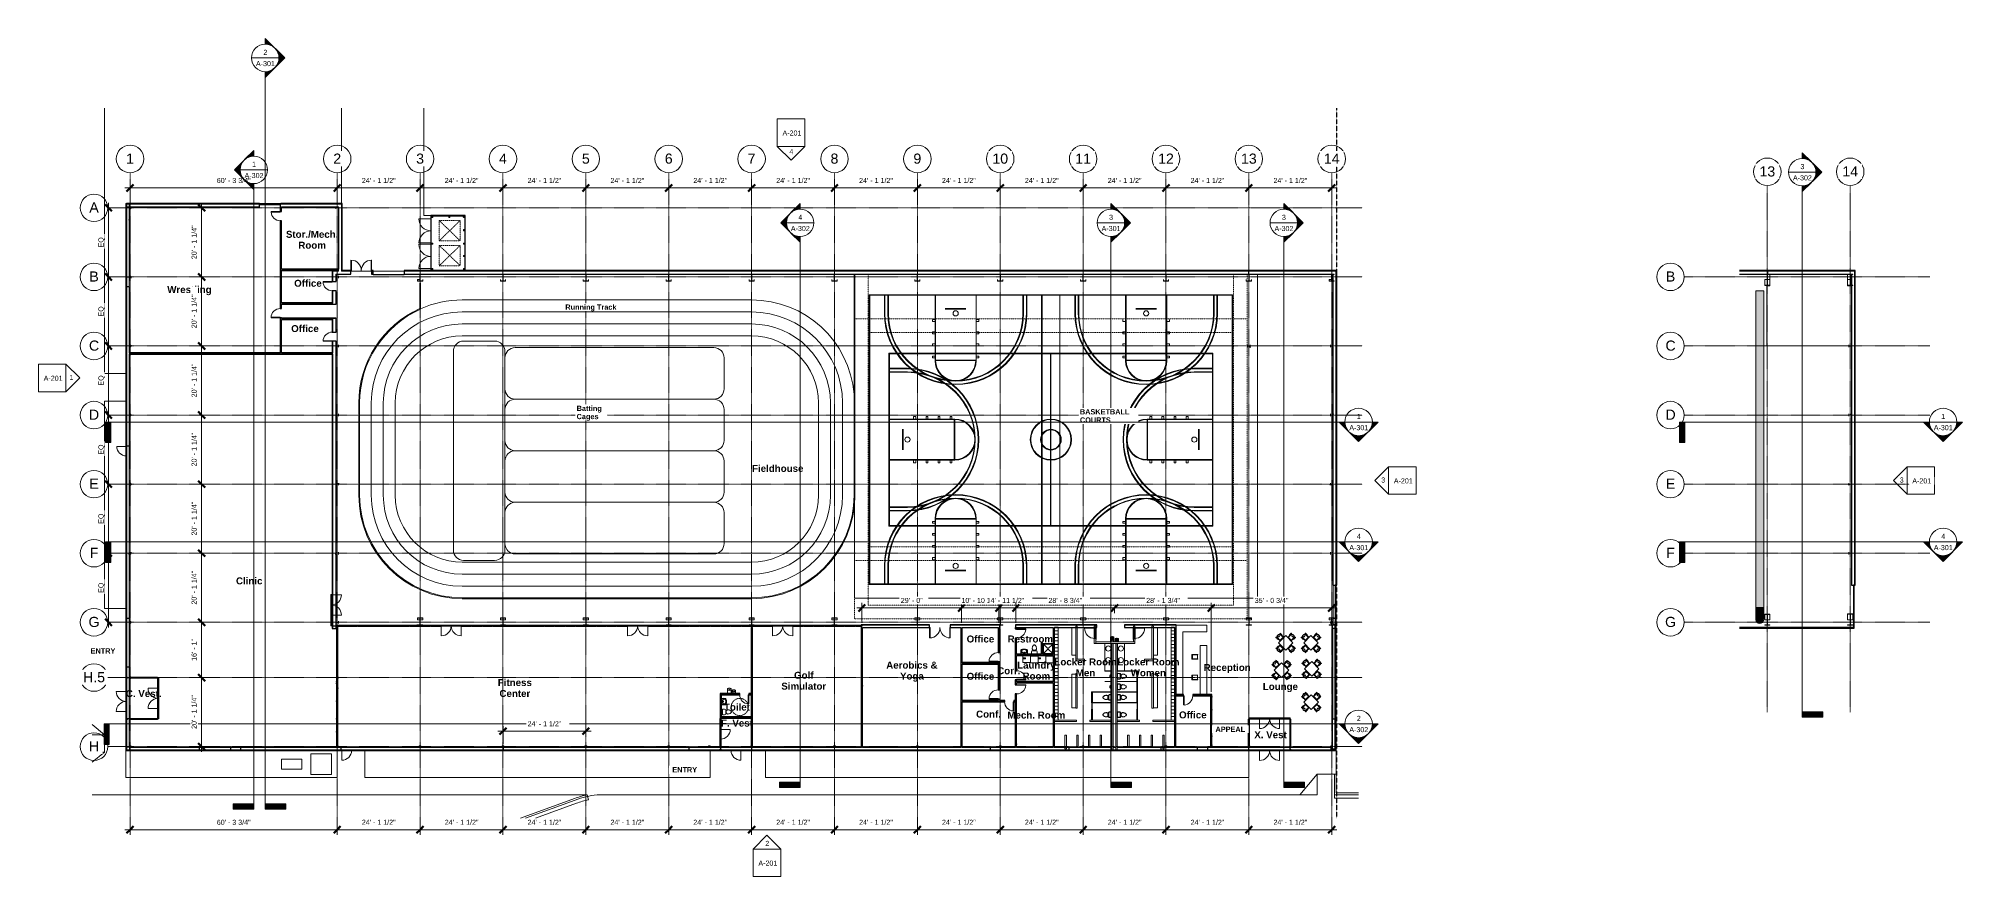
# Model space of a CAD drawing. Header units: inches. Extents: x 21753 to 28474, y -23238 to -20311.
import ezdxf

# ---------------------------------------------------------------- set-up
doc = ezdxf.new("R2010")
doc.units = ezdxf.units.IN
doc.header["$MEASUREMENT"] = 0
for name, pattern in [('Dash 1_16_', [0.125, 0.0625, -0.0625]), ('Grid Line 1_2_', [0.875, 0.5, -0.125, 0.125, -0.125]), ('Hidden', [0.28125, 0.1875, -0.09375]), ('Hidden 1_8_', [0.1875, 0.125, -0.0625])]:
    doc.linetypes.add(name, pattern=pattern)
for name, color, linetype, lineweight in [('A-ANNO-DIMS', 211, 'Continuous', 9), ('A-ANNO-DIMS-192', 211, 'Continuous', 9), ('A-DETL', 90, 'Continuous', 9), ('A-DETL-HDLN', 90, 'Hidden 1_8_', 9), ('A-DOOR', 31, 'Continuous', 9), ('A-DOOR-GLAZ', 31, 'Continuous', 15), ('A-FLOR', 192, 'Continuous', 9), ('A-FLOR-CLRS', 90, 'Dash 1_16_', 9), ('A-FLOR-HRAL', 11, 'Continuous', 9), ('A-FLOR-OTLN', 90, 'Continuous', 9), ('A-GENM', 13, 'Continuous', 9), ('A-GLAZ-CURT', 52, 'Continuous', 9), ('A-GLAZ-CWMG', 51, 'Continuous', 9), ('A-PROP-SBCK', 71, 'Hidden', 25), ('A-WALL', 113, 'Continuous', 9), ('A-WALL-PATT', 111, 'Continuous', 25), ('C-BLDG-PADS', 91, 'Continuous', 9), ('C-TOPO', 7, 'Continuous', 9), ('Conc', 7, 'Continuous', 9), ('E-ELEC-EQPM', 71, 'Continuous', 9), ('EOP-PR', 4, 'Continuous', 9), ('G-ANNO-SYMB', 111, 'Continuous', 9), ('G-ANNO-TEXT', 231, 'Continuous', 9), ('I-FURN', 30, 'Continuous', 9), ('I-WALL', 2, 'Continuous', 9), ('L-SITE-WALL', 31, 'Continuous', 9), ('M-AREA-IDEN', 171, 'Continuous', 9), ('M-HVAC-DUCT', 70, 'Continuous', 9), ('P-SANR-FIXT', 6, 'Continuous', 9), ('Q-CASE', 31, 'Continuous', 9), ('Q-SPCQ', 91, 'Continuous', 9), ('S-BEAM', 12, 'Continuous', 9), ('S-COLS', 52, 'Continuous', 9), ('S-GRID', 1, 'Continuous', 9), ('S-GRID-IDEN', 1, 'Continuous', 9)]:
    doc.layers.add(name, color=color, linetype=linetype, lineweight=lineweight)
doc.styles.add('Arial', font='arial.ttf', dxfattribs={"height": 35.407186})
doc.styles.add('Arial_1', font='arial.ttf', dxfattribs={"height": 17.703593})
doc.styles.add('Arial_B', font='arialbd.ttf', dxfattribs={"height": 18.265612})
doc.styles.add('Arial_B_1', font='arialbd.ttf', dxfattribs={"height": 24.354149})
doc.dimstyles.new('Linear_-_3_32__Arial', dxfattribs={"dimscale": 12, "dimtxt": 18, "dimasz": 2, "dimexe": 1.5, "dimexo": 1, "dimgap": 1, "dimtad": 1, "dimrnd": 0.25, "dimzin": 1, "dimdsep": 46, "dimlunit": 4, "dimtxsty": 'Arial_1', "dimblk1": 'OBLIQUE', "dimblk2": 'OBLIQUE', "dimsah": 1, "dimcen": 0.09, "dimdle": 1.5, "dimazin": 0, "dimtfac": 1, "dimtdec": 4, "dimtix": 1, "dimtmove": 0, "dimatfit": 3, "dimfxl": 1, "dimtvp": 1, "dimtfill": 1, "dimfrac": 2, "dimtolj": 1, "dimtzin": 0, "dimarcsym": 2})
doc.dimstyles.new('Linear_-_3_32__Arial_1', dxfattribs={"dimscale": 12, "dimtxt": 18, "dimasz": 2, "dimexe": 1.5, "dimexo": 1, "dimgap": 1, "dimtad": 1, "dimrnd": 0.25, "dimzin": 1, "dimdsep": 46, "dimlunit": 4, "dimtxsty": 'Arial_1', "dimblk1": 'OBLIQUE', "dimblk2": 'OBLIQUE', "dimsah": 1, "dimcen": 0.09, "dimdle": 1.5, "dimazin": 0, "dimtfac": 1, "dimtdec": 4, "dimtix": 1, "dimtmove": 0, "dimatfit": 3, "dimfxl": 1, "dimtvp": 1, "dimtfill": 1, "dimfrac": 2, "dimtolj": 1, "dimtzin": 0, "dimarcsym": 2})
doc.dimstyles.new('Linear_-_3_32__Arial_2', dxfattribs={"dimscale": 12, "dimtxt": 18, "dimasz": 2, "dimexe": 1.5, "dimexo": 1, "dimgap": 1, "dimtad": 1, "dimrnd": 0.25, "dimzin": 1, "dimdsep": 46, "dimlunit": 4, "dimtxsty": 'Arial_1', "dimblk1": 'OBLIQUE', "dimblk2": 'OBLIQUE', "dimsah": 1, "dimcen": 0.09, "dimdle": 1.5, "dimazin": 0, "dimtfac": 1, "dimtdec": 4, "dimtix": 1, "dimtmove": 0, "dimatfit": 3, "dimfxl": 1, "dimtvp": 1, "dimtfill": 1, "dimfrac": 2, "dimtolj": 1, "dimtzin": 0, "dimarcsym": 2})
doc.dimstyles.new('Linear_-_3_32__Arial_3', dxfattribs={"dimscale": 12, "dimtxt": 18, "dimasz": 2, "dimexe": 1.5, "dimexo": 1, "dimgap": 1, "dimtad": 1, "dimrnd": 0.25, "dimzin": 1, "dimdsep": 46, "dimlunit": 4, "dimtxsty": 'Arial_1', "dimblk1": 'OBLIQUE', "dimblk2": 'OBLIQUE', "dimsah": 1, "dimcen": 0.09, "dimdle": 1.5, "dimazin": 0, "dimtfac": 1, "dimtdec": 4, "dimtix": 1, "dimtmove": 0, "dimatfit": 3, "dimfxl": 1, "dimtvp": 1, "dimtfill": 1, "dimfrac": 2, "dimtolj": 1, "dimtzin": 0, "dimarcsym": 2})
pattern_1 = [(45, (0, 0), (-19.00703, 19.00703), []), (45, (0, 28.8), (-19.00703, 19.00703), [])]
pattern_2 = [(0, (0, 0), (61.44, 15.36), [2.534, -43.546, 2.534, -43.546, -245.76]), (0, (0, 0), (61.44, 15.36), [-92.16, 2.534, -89.626, 2.534, -43.546, -107.52]), (0, (0, 0), (61.44, 15.36), [-230.4, 2.534, -28.186, 2.534, -74.266]), (120, (23.04, 7.68), (-44.02215, 45.528601), [2.534, -43.546, 2.534, -43.546, -245.76]), (120, (23.04, 7.68), (-44.02215, 45.528601), [-92.16, 2.534, -89.626, 2.534, -43.546, -107.52]), (120, (23.04, 7.68), (-44.02215, 45.528601), [-230.4, 2.534, -28.186, 2.534, -74.266]), (240, (30.72, 38.4), (-17.41785, -60.888601), [2.534, -43.546, 2.534, -43.546, -245.76]), (240, (30.72, 38.4), (-17.41785, -60.888601), [-92.16, 2.534, -89.626, 2.534, -43.546, -107.52]), (240, (30.72, 38.4), (-17.41785, -60.888601), [-230.4, 2.534, -28.186, 2.534, -74.266])]
pattern_3 = [(0, (0, 0), (0, 24), []), (90, (0, 0), (-24, 1e-15), [])]
pattern_4 = [(45, (1811.075, 0), (-19.00703, 19.00703), []), (45, (1811.075, 28.8), (-19.00703, 19.00703), [])]
pattern_5 = [(0, (1811.075, 0), (0, 24), []), (90, (1811.075, 0), (-24, 1e-15), [])]

msp = doc.modelspace()

# ---------------------------------------------------------------- texts
at = {"layer": 'G-ANNO-SYMB', "attachment_point": 2, "line_spacing_factor": 0.938532, "style": 'Arial_1'}
for s, insert, char_height, width in [('2', (22545.557, -20350.763), 17.704, 16.416), ('A-301', (22545.557, -20390.035), 17.7036, 78.624), ('1', (22505.788, -20741.744), 17.704, 16.416), ('3', (27914.507, -20749.767), 17.704, 16.416), ('A-302', (27914.507, -20789.039), 17.7036, 78.624), ('A-302', (24414.039, -20966.011), 17.7036, 78.624), ('4', (24414.039, -20926.739), 17.704, 16.416), ('A-301', (25499.514, -20966.011), 17.7036, 78.624), ('3', (25499.514, -20926.739), 17.704, 16.416), ('A-302', (26103.432, -20966.011), 17.7036, 78.624), ('3', (26103.432, -20926.739), 17.704, 16.416), ('1', (26364.841, -21622.184), 17.704, 16.416), ('1', (28406.511, -21622.184), 17.704, 16.416), ('A-301', (26364.841, -21661.457), 17.7036, 78.624), ('A-301', (28406.511, -21661.457), 17.7036, 78.624), ('4', (26364.841, -22041.05), 17.704, 16.416), ('4', (28406.511, -22041.05), 17.704, 16.416), ('A-301', (26364.841, -22080.323), 17.7036, 78.624), ('A-301', (28406.511, -22080.323), 17.7036, 78.624), ('A-302', (26364.841, -22715.949), 17.7036, 78.624), ('2', (26364.841, -22676.677), 17.704, 16.416)]:
    msp.add_mtext(s, dxfattribs=dict(at, insert=insert, char_height=char_height, width=width))
at = {"layer": 'M-AREA-IDEN', "attachment_point": 2, "line_spacing_factor": 0.938532, "style": 'Arial_B_1'}
for s, insert, char_height, width in [('Stor./Mech.\\PRoom', (22708.797, -20982.952), 24.35415, 212.544), ('Office', (22694.203, -21153.845), 24.3541, 112.032), ('Wrestling', (22280.177, -21175.878), 24.3541, 179.712), ('Office', (22683.696, -21312.132), 24.3541, 112.032), ('Fieldhouse', (24335.244, -21800.447), 24.3541, 208.512), ('Clinic', (22489.057, -22193.216), 24.3541, 107.424), ('Office', (25043.248, -22396.099), 24.3541, 112.032), ('Restroom', (25217.568, -22396.099), 24.3541, 184.32), ('Aerobics &\\PYoga', (24803.913, -22487.439), 24.3541, 207.36), ('Corr.', (25142.389, -22507.058), 24.3541, 94.176), ('Laundry\\PRoom', (25238.589, -22487.439), 24.3541, 155.52), ('Reception', (25905.089, -22495.786), 24.3541, 190.944), ('Fitness\\PCenter', (23416.888, -22548.16), 24.3541, 138.24), ('Golf\\PSimulator', (24426.105, -22522.802), 24.3541, 182.016), ('Office', (25043.248, -22526.334), 24.3541, 112.032), ('C. Vest.', (22120.39, -22586.64), 24.3541, 144.576), ('Toilet', (24192.763, -22633.915), 24.3541, 105.408), ('F. Vest', (24192.763, -22689.832), 24.3541, 129.312), ('Conf.', (25071.486, -22658.527), 24.3541, 101.088), ('Mech. Room', (25238.568, -22661.893), 24.3541, 234.72)]:
    msp.add_mtext(s, dxfattribs=dict(at, insert=insert, char_height=char_height, width=width))

# ---------------------------------------------------------------- blocks, each defined once
blk = doc.blocks.new('Locker-Double S_Floor Plan0')
at = {"layer": 'I-FURN', "color": 7}
for p, q in [((0, 12), (0, 0)), ((12, 12), (0, 12)), ((0, 0), (12, 0)), ((12, 0), (12, 12))]:
    blk.add_line(p, q, dxfattribs=at)
blk = doc.blocks.new('Locker-Double S_Floor Plan1')
at = {"layer": 'I-FURN', "color": 7}
for p, q in [((0, 12), (0, 0)), ((12, 12), (0, 12)), ((0, 0), (12, 0)), ((12, 0), (12, 12))]:
    blk.add_line(p, q, dxfattribs=at)
blk = doc.blocks.new('Locker-Double S_Floor Plan2')
at = {"layer": 'I-FURN', "color": 7}
for p, q in [((0, 12), (0, 0)), ((12, 12), (0, 12)), ((0, 0), (12, 0)), ((12, 0), (12, 12))]:
    blk.add_line(p, q, dxfattribs=at)
blk = doc.blocks.new('Locker-Double S_Floor Plan3')
at = {"layer": 'I-FURN', "color": 7}
for p, q in [((0, 12), (0, 0)), ((12, 12), (0, 12)), ((0, 0), (12, 0)), ((12, 0), (12, 12))]:
    blk.add_line(p, q, dxfattribs=at)
blk = doc.blocks.new('Locker-Double S_Floor Plan4')
at = {"layer": 'I-FURN', "color": 7}
for p, q in [((0, 12), (0, 0)), ((12, 12), (0, 12)), ((0, 0), (12, 0)), ((12, 0), (12, 12))]:
    blk.add_line(p, q, dxfattribs=at)
blk = doc.blocks.new('Locker-Double S_Floor Plan5')
at = {"layer": 'I-FURN', "color": 7}
for p, q in [((0, 12), (0, 0)), ((12, 12), (0, 12)), ((0, 0), (12, 0)), ((12, 0), (12, 12))]:
    blk.add_line(p, q, dxfattribs=at)
blk = doc.blocks.new('Locker-Double S_Floor Plan6')
at = {"layer": 'I-FURN', "color": 7}
for p, q in [((0, 12), (0, 0)), ((12, 12), (0, 12)), ((0, 0), (12, 0)), ((12, 0), (12, 12))]:
    blk.add_line(p, q, dxfattribs=at)
blk = doc.blocks.new('Locker-Double S_Floor Plan7')
at = {"layer": 'I-FURN', "color": 7}
for p, q in [((0, 12), (0, 0)), ((12, 12), (0, 12)), ((0, 0), (12, 0)), ((12, 0), (12, 12))]:
    blk.add_line(p, q, dxfattribs=at)
blk = doc.blocks.new('Locker-Double S_Floor Plan8')
at = {"layer": 'I-FURN', "color": 7}
for p, q in [((0, 12), (0, 0)), ((12, 12), (0, 12)), ((0, 0), (12, 0)), ((12, 0), (12, 12))]:
    blk.add_line(p, q, dxfattribs=at)
blk = doc.blocks.new('Locker-Double S_Floor Plan9')
at = {"layer": 'I-FURN', "color": 7}
for p, q in [((0, 12), (0, 0)), ((12, 12), (0, 12)), ((0, 0), (12, 0)), ((12, 0), (12, 12))]:
    blk.add_line(p, q, dxfattribs=at)
blk = doc.blocks.new('Locker-Double S_Floor Plan10')
at = {"layer": 'I-FURN', "color": 7}
for p, q in [((0, 12), (0, 0)), ((12, 12), (0, 12)), ((0, 0), (12, 0)), ((12, 0), (12, 12))]:
    blk.add_line(p, q, dxfattribs=at)
blk = doc.blocks.new('Locker-Double S_Floor Plan11')
at = {"layer": 'I-FURN', "color": 7}
for p, q in [((0, 12), (0, 0)), ((12, 12), (0, 12)), ((0, 0), (12, 0)), ((12, 0), (12, 12))]:
    blk.add_line(p, q, dxfattribs=at)
blk = doc.blocks.new('Locker-Double S_Floor Plan12')
at = {"layer": 'I-FURN', "color": 7}
for p, q in [((0, 12), (0, 0)), ((12, 12), (0, 12)), ((0, 0), (12, 0)), ((12, 0), (12, 12))]:
    blk.add_line(p, q, dxfattribs=at)
blk = doc.blocks.new('Locker-Double S_Floor Plan13')
at = {"layer": 'I-FURN', "color": 7}
for p, q in [((0, 12), (0, 0)), ((12, 12), (0, 12)), ((0, 0), (12, 0)), ((12, 0), (12, 12))]:
    blk.add_line(p, q, dxfattribs=at)
blk = doc.blocks.new('Locker-Double S_Floor Plan14')
at = {"layer": 'I-FURN', "color": 7}
for p, q in [((0, 12), (0, 0)), ((12, 12), (0, 12)), ((0, 0), (12, 0)), ((12, 0), (12, 12))]:
    blk.add_line(p, q, dxfattribs=at)
blk = doc.blocks.new('Locker-Double S_Floor Plan15')
at = {"layer": 'I-FURN', "color": 7}
for p, q in [((0, 12), (0, 0)), ((12, 12), (0, 12)), ((0, 0), (12, 0)), ((12, 0), (12, 12))]:
    blk.add_line(p, q, dxfattribs=at)
blk = doc.blocks.new('Locker-Double S_Floor Plan16')
at = {"layer": 'I-FURN', "color": 7}
for p, q in [((0, 12), (0, 0)), ((12, 12), (0, 12)), ((0, 0), (12, 0)), ((12, 0), (12, 12))]:
    blk.add_line(p, q, dxfattribs=at)
blk = doc.blocks.new('Locker-Double S_Floor Plan17')
at = {"layer": 'I-FURN', "color": 7}
for p, q in [((0, 12), (0, 0)), ((12, 12), (0, 12)), ((0, 0), (12, 0)), ((12, 0), (12, 12))]:
    blk.add_line(p, q, dxfattribs=at)
blk = doc.blocks.new('Locker-Double S_Floor Plan18')
at = {"layer": 'I-FURN', "color": 7}
for p, q in [((0, 12), (0, 0)), ((12, 12), (0, 12)), ((0, 0), (12, 0)), ((12, 0), (12, 12))]:
    blk.add_line(p, q, dxfattribs=at)
blk = doc.blocks.new('Locker-Double S_Floor Plan19')
at = {"layer": 'I-FURN', "color": 7}
for p, q in [((0, 12), (0, 0)), ((12, 12), (0, 12)), ((0, 0), (12, 0)), ((12, 0), (12, 12))]:
    blk.add_line(p, q, dxfattribs=at)
blk = doc.blocks.new('Furniture 1-Fur_Floor Plan0')
at = {"layer": 'I-FURN', "color": 7}
for p, q in [((25661.4, -22530.7), (25647.4, -22530.7)), ((25661.4, -22648.3), (25661.4, -22530.7)), ((25647.4, -22648.3), (25661.4, -22648.3))]:
    blk.add_line(p, q, dxfattribs=at)
blk = doc.blocks.new('Toilet-Domestic_Floor Plan0')
at = {"layer": 'A-GENM'}
for p, q in [((0.8, 19), (-1, 19)), ((-0.9, 18.9), (-1, 19)), ((-0.9, 18.9), (-1, 17.3)), ((-0.9, 16.4), (-1, 17.2)), ((-0.9, 16.4), (-1, 15.5)), ((-0.9, 14), (-1, 15.5)), ((-1, 12.1), (-0.9, 14)), ((-0.9, 14), (-1, 13.8)), ((-0.9, 11.5), (-1, 12)), ((-0.9, 11.5), (-1, 10.5)), ((-0.9, 9.1), (-1, 10.5)), ((-0.9, 9.1), (-1, 9)), ((-1, 9), (-0.9, 6.6)), ((-1, 6.5), (-0.9, 6.6)), ((-1, 6.5), (-0.9, 4.1)), ((-1, 4), (-0.9, 4.1)), ((-1, 2.5), (-0.9, 4.1)), ((-1, 2.5), (-0.9, 1.6)), ((-1, 0.8), (-0.9, 1.6)), ((-1, 0.7), (-0.9, -0.9)), ((0.8, 19), (-0.9, 18.9)), ((-0.8, 18.8), (-0.9, 18.9)), ((1.6, 18.9), (-0.9, 18.9)), ((-0.9, 18.9), (-0.9, 16.4)), ((-0.8, 18.8), (-0.9, 16.4)), ((-0.8, 15.2), (-0.9, 16.4)), ((-0.9, 16.4), (-0.9, 14)), ((-0.8, 15.2), (-0.9, 12.7)), ((-0.8, 15.2), (-0.9, 14)), ((-0.9, 11.5), (-0.9, 14)), ((-0.9, 12.7), (-0.9, 14)), ((-0.8, 11.6), (-0.9, 12.7)), ((-0.8, 8.9), (-0.9, 12.7)), ((-0.9, 11.5), (-0.9, 12.7)), ((-0.8, 8.9), (-0.9, 11.5)), ((-0.9, 11.5), (-0.9, 9.1)), ((-0.8, 8.9), (-0.9, 9.1)), ((-0.9, 9.1), (-0.8, 6.6)), ((-0.9, 9.1), (-0.9, 6.6)), ((-0.8, 6.6), (-0.9, 4.1)), ((-0.8, 6.6), (-0.9, 6.6)), ((-0.9, 4.1), (-0.9, 6.6)), ((-0.8, 2.8), (-0.9, 4.1)), ((-0.9, 1.6), (-0.9, 4.1)), ((-0.8, 2.8), (-0.9, 1.6)), ((-0.8, -0.8), (-0.9, 1.6)), ((-0.9, -0.9), (-0.9, 1.6)), ((-0.8, 18.8), (1.6, 18.9)), ((-0.8, 18.8), (1.6, 18.9)), ((-0.7, 18.7), (-0.8, 18.8)), ((-0.8, 18.8), (-0.8, 18.8)), ((-0.8, 18.8), (-0.8, 15.2)), ((2.2, 18.8), (-0.8, 18.8)), ((2.7, 18.8), (-0.8, 18.8)), ((2.7, 18.8), (-0.8, 18.8)), ((-0.8, 18.8), (-0.8, 15.2)), ((-0.8, 18.8), (-0.8, 18.8)), ((-0.8, 18.8), (-0.6, 18.8)), ((-0.7, 14.4), (-0.8, 18.8)), ((-0.8, 14.1), (-0.8, 18.8)), ((-0.8, 15.2), (-0.8, 18.8)), ((-0.8, 14.1), (-0.8, 15.2)), ((-0.8, 11.6), (-0.8, 15.2)), ((-0.8, 11.6), (-0.7, 14.4)), ((-0.7, 14.4), (-0.8, 14.1)), ((-0.8, 11.6), (-0.8, 14.1)), ((-0.8, 14.1), (-0.8, 11.6)), ((-0.8, 11.6), (-0.7, 12.3)), ((-0.8, 9), (-0.8, 11.6)), ((-0.8, 9), (-0.8, 11.6)), ((-0.8, 11.6), (-0.8, 11.6)), ((-0.8, 11.6), (-0.7, 9.4)), ((-0.8, 11.6), (-0.8, 8.9)), ((-0.8, 9), (-0.7, 9.4)), ((-0.8, 6.1), (-0.7, 9.4)), ((-0.8, 9), (-0.8, 6.2)), ((-0.8, 9), (-0.8, 8.9)), ((-0.8, 9), (-0.8, 6.1)), ((-0.8, 6.2), (-0.8, 8.9)), ((-0.8, 8.9), (-0.8, 6.6)), ((-0.7, 6.8), (-0.8, 6.1)), ((-0.8, 2.8), (-0.8, 6.6)), ((-0.8, 6.2), (-0.8, 6.6)), ((-0.8, 2.8), (-0.8, 6.2)), ((-0.8, 6.2), (-0.8, 3.2)), ((-0.8, 6.2), (-0.8, 6.1)), ((-0.8, 3.2), (-0.8, 6.1)), ((-0.8, 6.1), (-0.7, 4)), ((-0.8, 3.2), (-0.7, 4)), ((-0.8, -0.8), (-0.8, 3.2)), ((-0.8, 2.8), (-0.8, 3.2)), ((-0.8, 3.2), (-0.7, -0.7)), ((-0.8, -0.8), (-0.8, 2.8)), ((-0.8, -0.8), (-0.8, 2.8)), ((-0.8, 2.8), (-0.8, -0.8)), ((-0.7, 18.7), (2.2, 18.8)), ((-0.7, 18.7), (3.1, 18.7)), ((-0.7, 18.7), (2.7, 18.6)), ((-0.7, 18.7), (-0.7, 14.4)), ((-0.7, 18.7), (-0.6, 18.6)), ((-0.7, 18.7), (-0.6, 15.6)), ((-0.7, 12.3), (-0.6, 15.6)), ((-0.7, 14.4), (-0.6, 15.6)), ((-0.7, 12.3), (-0.7, 14.4)), ((-0.7, 12.3), (-0.5, 12.9)), ((-0.6, 9.1), (-0.7, 12.3)), ((-0.7, 12.3), (-0.7, 9.4)), ((-0.7, 6.8), (-0.7, 9.4)), ((-0.6, 9.1), (-0.7, 9.4)), ((-0.7, 6.8), (-0.6, 9.1)), ((-0.7, 6.8), (-0.6, 7)), ((-0.7, 6.8), (-0.6, 4.3)), ((-0.7, 6.8), (-0.7, 4)), ((-0.6, 4.3), (-0.7, 4)), ((-0.7, 4), (-0.7, -0.7)), ((-0.7, 4), (-0.6, 1.8)), ((-0.7, -0.7), (-0.6, 1.8)), ((2.7, 18.6), (-0.6, 18.6)), ((-0.5, 18.5), (-0.6, 18.6)), ((3.1, 18.5), (-0.6, 18.6)), ((-0.6, 16.1), (-0.6, 18.6)), ((-0.6, 18.6), (-0.6, 15.6)), ((-0.5, 18.5), (-0.6, 16.1)), ((-0.6, 16.1), (-0.5, 12.9)), ((-0.6, 16.1), (-0.6, 15.6)), ((-0.6, 16.1), (-0.5, 15.7)), ((-0.5, 12.9), (-0.6, 15.6)), ((-0.6, 9.1), (-0.5, 12.9)), ((-0.5, 9.9), (-0.6, 9.1)), ((-0.5, 9.9), (-0.6, 7)), ((-0.6, 9.1), (-0.6, 7)), ((-0.5, 7.8), (-0.6, 7)), ((-0.6, 4.3), (-0.6, 7)), ((-0.5, 3.3), (-0.6, 7)), ((-0.6, 4.3), (-0.5, 3.3)), ((-0.6, 4.3), (-0.6, 1.8)), ((-0.6, -0.6), (-0.5, 3.3)), ((-0.5, 3.3), (-0.6, 1.8)), ((-0.6, -0.6), (-0.6, 1.8)), ((1.8, 18.4), (-0.5, 18.5)), ((-0.5, 18.5), (-0.4, 18.4)), ((-0.5, 18.5), (-0.5, 18.5)), ((-0.5, 18.5), (3.1, 18.5)), ((-0.5, 18.5), (-0.5, 15.7)), ((-0.5, 18.5), (3.1, 18.5)), ((-0.5, 18.5), (-0.5, 15.7)), ((-0.4, 18.4), (-0.5, 15.7)), ((-0.4, 13.9), (-0.5, 15.7)), ((-0.5, 12.9), (-0.5, 15.7)), ((-0.4, 12.8), (-0.5, 15.7)), ((-0.5, 9.9), (-0.5, 12.9)), ((-0.5, 12.9), (-0.4, 12.8)), ((-0.5, 9.9), (-0.4, 12.8)), ((-0.4, 9.4), (-0.5, 9.9)), ((-0.5, 9.9), (-0.5, 7.8)), ((-0.4, 9.4), (-0.5, 7.8)), ((-0.4, 4.5), (-0.5, 7.8)), ((-0.5, 7.8), (-0.5, 3.3)), ((-0.5, 7.8), (-0.4, 7)), ((-0.4, 4.5), (-0.5, 3.3)), ((-0.4, 2.1), (-0.5, 3.3)), ((-0.5, -0.5), (-0.5, 3.3)), ((-0.4, 2.1), (-0.5, -0.5)), ((0, 18), (-0.4, 18.4)), ((1.8, 18.4), (-0.4, 18.4)), ((-0.4, 13.9), (-0.4, 18.4)), ((0, 0), (-0.4, 18.4)), ((-0.4, 13.9), (0, 0)), ((-0.4, 13.9), (-0.4, 11.7)), ((-0.4, 13.9), (-0.4, 12.8)), ((-0.4, 9.4), (-0.4, 12.8)), ((-0.4, 11.7), (-0.4, 12.8)), ((0, 0), (-0.4, 11.7)), ((-0.4, 9.4), (-0.4, 11.7)), ((0, 0), (-0.4, 9.4)), ((-0.4, 9.4), (-0.4, 7)), ((0, 0), (-0.4, 7)), ((-0.4, 4.5), (-0.4, 7)), ((0, 0), (-0.4, 4.5)), ((-0.4, 4.5), (-0.4, 2.1)), ((0, 0), (-0.4, 2.1)), ((-0.4, 2.1), (-0.4, -0.4)), ((0, 0), (-0.4, -0.4)), ((0, 18), (1.8, 18.4)), ((0, 18), (4.3, 18.4)), ((0, 18), (6.7, 18.4)), ((0, 18), (6.7, 18)), ((0, 18), (0, 0)), ((6.7, 18), (0, 18)), ((0, 0), (0, 18)), ((0, 0), (6.7, 0)), ((0, 0), (6.7, -0.4)), ((0, 0), (1.8, -0.4)), ((0, 0), (4.3, -0.4)), ((0.8, 19), (2.9, 19)), ((1.6, 18.9), (0.8, 19)), ((1.6, 18.9), (2.9, 19)), ((2.7, 18.8), (1.6, 18.9)), ((1.6, 18.9), (4, 18.9)), ((1.8, 18.4), (3.1, 18.5)), ((1.8, 18.4), (4.3, 18.4)), ((3.1, 18.7), (2.2, 18.8)), ((2.2, 18.8), (6.7, 18.8)), ((2.2, 18.8), (2.7, 18.8)), ((2.7, 18.8), (4, 18.9)), ((6.7, 18.8), (2.7, 18.8)), ((6.7, 18.8), (2.7, 18.8)), ((2.7, 18.8), (6.7, 18.8)), ((3.1, 18.7), (2.7, 18.6)), ((2.7, 18.6), (3.1, 18.5)), ((2.7, 18.6), (6.7, 18.6)), ((5, 19), (2.9, 19)), ((4, 18.9), (2.9, 19)), ((3.1, 18.7), (6.7, 18.8)), ((3.1, 18.7), (6.7, 18.6)), ((3.1, 18.7), (6.7, 18.7)), ((3.1, 18.5), (6.7, 18.6)), ((4.3, 18.4), (3.1, 18.5)), ((6.7, 18.5), (3.1, 18.5)), ((3.1, 18.5), (6.7, 18.5)), ((5, 19), (4, 18.9)), ((6.7, 18.8), (4, 18.9)), ((6.7, 18.9), (4, 18.9)), ((4.3, 18.4), (6.7, 18.5)), ((4.3, 18.4), (6.7, 18.4)), ((5, 19), (6.7, 19)), ((5, 19), (6.7, 18.9)), ((6.7, 19), (7.9, 18.8)), ((7.9, 18.8), (6.7, 19)), ((6.7, 19), (7.6, 18.8)), ((6.7, 18.9), (6.7, 19)), ((7.2, 18.8), (6.7, 19)), ((6.7, 18.8), (6.7, 18.9)), ((6.7, 18.9), (7.2, 18.8)), ((6.7, 18.8), (6.7, 18.8)), ((6.7, 18.8), (7.2, 18.8)), ((6.7, 18.8), (7.6, 18.6)), ((6.7, 18.8), (7.6, 18.7)), ((6.7, 18.8), (6.7, 18.8)), ((6.7, 18.8), (6.7, 18.7)), ((7.6, 18.7), (6.7, 18.8)), ((6.7, 18.8), (7.5, 18.8)), ((6.7, 18.8), (7.2, 18.8)), ((7.3, 18.8), (6.7, 18.8)), ((7.5, 18.6), (6.7, 18.7)), ((7.6, 18.6), (6.7, 18.7)), ((6.7, 18.6), (6.7, 18.7)), ((6.7, 18.5), (6.7, 18.6)), ((7.5, 18.6), (6.7, 18.6)), ((6.7, 18.6), (7.7, 18.4)), ((6.7, 18.5), (7.7, 18.4)), ((6.7, 18.5), (7.5, 18.4)), ((6.7, 18.5), (6.7, 18.5)), ((6.7, 18.4), (6.7, 18.5)), ((7.5, 18.4), (6.7, 18.5)), ((6.7, 18), (6.7, 18.4)), ((7.3, 18.2), (6.7, 18.4)), ((6.7, 18.4), (7.5, 18.4)), ((6.7, 18), (7.3, 18.2)), ((6.7, 18), (7.9, 18.1)), ((6.7, 18), (7.3, 17.9)), ((6.7, 18), (7.4, 17.9)), ((6.7, 18), (7.4, 17.9)), ((7.3, 0.1), (6.7, 0)), ((7.4, 0.1), (6.7, 0)), ((7.4, 0.1), (6.7, 0)), ((7.9, -0.1), (6.7, 0)), ((6.7, -0.4), (6.7, 0)), ((6.7, 0), (7.2, -0.3)), ((7.5, 18.8), (7.2, 18.8)), ((7.2, 18.8), (7.9, 18.7)), ((7.2, 18.8), (7.9, 18.8)), ((7.3, 18.7), (7.5, 18.7)), ((7.3, 18.2), (7.5, 18.4)), ((7.9, 18.1), (7.3, 18.2)), ((7.3, 0.1), (7.4, 0.1)), ((7.4, 17.9), (7.9, 18.1)), ((7.4, 17.9), (7.8, 17.8)), ((7.4, 17.9), (7.8, 17.8)), ((7.4, 17.9), (7.8, 17.8)), ((7.8, 0.2), (7.4, 0.1)), ((7.4, 0.1), (7.8, 0.2)), ((7.9, -0.1), (7.4, 0.1)), ((7.5, 18.8), (7.9, 18.7)), ((7.6, 18.7), (7.5, 18.8)), ((8.2, 18.6), (7.5, 18.8)), ((7.5, 18.6), (7.6, 18.6)), ((7.5, 18.6), (7.7, 18.4)), ((7.5, 18.6), (8.4, 18.3)), ((7.9, 18.1), (7.5, 18.4)), ((8.2, 18.1), (7.5, 18.4)), ((7.7, 18.4), (7.5, 18.4)), ((7.9, 18.8), (7.6, 18.8)), ((7.6, 18.6), (7.6, 18.7)), ((7.6, 18.7), (8.3, 18.4)), ((7.6, 18.7), (8.2, 18.6)), ((7.6, 18.6), (8.4, 18.3)), ((7.6, 18.6), (8.3, 18.4)), ((7.6, 18.6), (8.4, 18.3)), ((7.7, 18.7), (8.1, 18.6)), ((8.2, 18.1), (7.7, 18.4)), ((7.7, 18.4), (8.4, 18.3)), ((7.7, 18.4), (8.6, 18)), ((7.7, -0.3), (8.6, 0)), ((8.6, 0), (7.7, -0.4)), ((7.9, 18.1), (7.8, 17.8)), ((8.2, 17.5), (7.8, 17.8)), ((9, 17.5), (7.8, 17.8)), ((7.8, 17.8), (8.4, 17.8)), ((8.2, 17.5), (7.8, 17.8)), ((7.8, 0.2), (8.2, 0.5)), ((7.8, 0.2), (9, 0.5)), ((8.2, 0.5), (7.8, 0.2)), ((7.8, 0.2), (7.9, -0.1)), ((7.8, 0.2), (8.4, 0.2)), ((7.9, 18.8), (8.4, 18.6)), ((7.9, 18.8), (7.9, 18.7)), ((7.9, 18.8), (8.9, 18.2)), ((7.9, 18.8), (8.9, 18.3)), ((8.2, 18.6), (7.9, 18.7)), ((7.9, 18.7), (8.9, 18.2)), ((7.9, 18.1), (8.2, 18.1)), ((7.9, 18.1), (8.4, 17.8)), ((7.9, -0.1), (8.4, 0.2)), ((7.9, -0.1), (8.6, 0)), ((8.6, 0), (8.1, -0.4)), ((8.2, 18.6), (8.9, 18.2)), ((8.3, 18.4), (8.2, 18.6)), ((8.2, 18.6), (8.8, 18.2)), ((8.2, 18.1), (8.8, 17.7)), ((8.2, 18.1), (8.6, 18)), ((8.2, 18.1), (8.4, 17.8)), ((8.7, 17.2), (8.2, 17.5)), ((9, 17.5), (8.2, 17.5)), ((8.2, 17.5), (8.7, 17.2)), ((8.7, 0.8), (8.2, 0.5)), ((8.2, 0.5), (8.7, 0.8)), ((8.2, 0.5), (9, 0.5)), ((9, 18), (8.3, 18.4)), ((8.3, 18.4), (8.8, 18.2)), ((8.3, 18.4), (8.4, 18.3)), ((8.4, 18.6), (8.9, 18.3)), ((9, 18), (8.4, 18.3)), ((8.4, 18.3), (8.6, 18)), ((8.4, 18.3), (8.4, 18.3)), ((9.2, 17.7), (8.4, 18.3)), ((8.4, 18.2), (9.2, 17.7)), ((8.4, 18.2), (9, 17.7)), ((9, 17.5), (8.4, 17.8)), ((8.8, 17.7), (8.4, 17.8)), ((8.4, 0.2), (9, 0.5)), ((8.4, -0.3), (9.2, 0.3)), ((8.6, 0), (8.4, 0.2)), ((9, 17.7), (8.6, 18)), ((9.1, 17.6), (8.6, 18)), ((8.8, 17.7), (8.6, 18)), ((8.6, 0), (9.2, 0.7)), ((8.6, 0), (9, 0.5)), ((8.6, 0), (9.1, 0.4)), ((8.6, 0), (8.7, 0)), ((9, 17.5), (8.7, 17.2)), ((8.7, 17.2), (9, 16.7)), ((9, 16.7), (8.7, 17.2)), ((9, 1.3), (8.7, 0.8)), ((8.7, 0.8), (9, 1.3)), ((8.7, 0.8), (9, 0.5)), ((9.3, 0.5), (8.7, 0)), ((8.7, 0), (9.1, 0.4)), ((9.2, 0.3), (8.7, 0)), ((9.3, 17.8), (8.8, 18.2)), ((9, 18), (8.8, 18.2)), ((8.8, 18.2), (8.9, 18.2)), ((8.8, 18.2), (9.1, 18)), ((8.8, 18.2), (8.9, 18.1)), ((9, 17.5), (8.8, 17.7)), ((9.5, 17.1), (8.8, 17.7)), ((9.1, 17.6), (8.8, 17.7)), ((8.8, -0.2), (9.3, 0.2)), ((9.8, 17.4), (8.9, 18.3)), ((8.9, 18.2), (8.9, 18.3)), ((9.7, 17.4), (8.9, 18.3)), ((9.3, 17.8), (8.9, 18.2)), ((8.9, 18.2), (9.7, 17.4)), ((8.9, 18), (9.1, 18)), ((9.8, 0.6), (8.9, -0.3)), ((9.7, 0.6), (8.9, -0.2)), ((9.7, 0.6), (8.9, -0.3)), ((9.5, 0.5), (8.9, 0)), ((9.2, 0.3), (8.9, 0)), ((9.3, 0.2), (8.9, -0.2)), ((9.3, 0.2), (8.9, 0)), ((9.3, 17.8), (9, 18)), ((9, 18), (9.2, 17.7)), ((9, 18), (9.5, 17.4)), ((9.5, 17.2), (9, 17.7)), ((9.2, 17.7), (9, 17.7)), ((9, 17.7), (9.1, 17.6)), ((9, 17.5), (9, 16.7)), ((9, 17.5), (9.3, 16.3)), ((9, 17.5), (9.3, 16.9)), ((9, 17.5), (9.5, 17.1)), ((9, 16.7), (9.3, 16.3)), ((9, 16.7), (9.3, 16.3)), ((9.3, 1.7), (9, 1.3)), ((9.3, 1.7), (9, 0.5)), ((9.3, 1.7), (9, 1.3)), ((9, 1.3), (9, 0.5)), ((9, 0.5), (9.3, 1.1)), ((9, 0.5), (9.2, 0.7)), ((9, -0.1), (9.2, 0.2)), ((9, -0.1), (9, 0.1)), ((9.1, 18), (9.2, 17.8)), ((9.5, 17.1), (9.1, 17.6)), ((9.5, 17.2), (9.1, 17.6)), ((9.5, 0.9), (9.1, 0.4)), ((9.2, 0.7), (9.1, 0.4)), ((9.3, 0.5), (9.1, 0.4)), ((9.5, 17.2), (9.2, 17.7)), ((9.7, 17), (9.2, 17.7)), ((9.2, 17.7), (9.5, 17.4)), ((9.6, 1.3), (9.2, 0.7)), ((9.2, 0.3), (9.8, 1.1)), ((9.2, 0.3), (9.8, 1.1)), ((9.2, 0.7), (9.3, 1.1)), ((9.5, 0.9), (9.2, 0.7)), ((9.3, 0.5), (9.2, 0.3)), ((9.2, 0.3), (9.5, 0.5)), ((9.3, 17.8), (9.7, 17.4)), ((9.3, 17.8), (9.7, 17.3)), ((9.3, 17.8), (9.5, 17.4)), ((9.3, 17.7), (9.6, 17.5)), ((9.3, 16.9), (9.5, 17.1)), ((9.3, 16.3), (9.3, 16.9)), ((9.3, 16.9), (9.6, 16.4)), ((9.3, 16.3), (9.6, 16.4)), ((9.3, 16.3), (9.4, 15.9)), ((9.3, 16.3), (9.4, 15.9)), ((9.4, 15.9), (9.3, 16.3)), ((9.4, 2.1), (9.3, 1.7)), ((9.4, 2.1), (9.3, 1.7)), ((9.4, 2.1), (9.3, 1.7)), ((9.6, 1.6), (9.3, 1.7)), ((9.3, 1.7), (9.3, 1.1)), ((9.6, 1.6), (9.3, 1.1)), ((9.6, 1.3), (9.3, 1.1)), ((9.3, 0.5), (9.8, 1.1)), ((9.3, 0.5), (9.5, 0.9)), ((9.3, 0.2), (9.7, 0.7)), ((9.3, 0.2), (9.7, 0.6)), ((9.5, 0.5), (9.3, 0.2)), ((9.3, 0.3), (9.5, 0.4)), ((9.4, 17.5), (9.6, 17.5)), ((9.6, 16.4), (9.4, 15.9)), ((9.5, 15.2), (9.4, 15.9)), ((9.5, 15.2), (9.4, 15.9)), ((9.5, 15.2), (9.4, 15.8)), ((9.5, 2.7), (9.4, 2.1)), ((9.5, 2.7), (9.4, 2.2)), ((9.4, 2.1), (9.5, 2.7)), ((9.4, 2.1), (9.6, 1.6)), ((9.7, 17.3), (9.5, 17.4)), ((9.7, 17), (9.5, 17.4)), ((9.5, 17.4), (9.9, 16.8)), ((9.5, 17.1), (9.5, 17.2)), ((9.5, 17.2), (9.8, 16.9)), ((9.5, 17.2), (9.9, 16.6)), ((9.6, 16.4), (9.5, 17.1)), ((9.9, 16.2), (9.5, 17.1)), ((9.5, 17.1), (9.8, 16.2)), ((9.5, 17.1), (9.9, 16.6)), ((9.6, 16.4), (9.5, 15.2)), ((9.5, 15.2), (9.8, 15.7)), ((9.5, 15.2), (9.5, 2.7)), ((9.5, 15.2), (9.9, 15.2)), ((9.9, 15.2), (9.5, 2.7)), ((9.5, 15.2), (9.5, 2.7)), ((9.5, 2.7), (9.9, 12.8)), ((9.5, 2.7), (9.9, 10.4)), ((9.5, 2.7), (9.9, 6.5)), ((9.5, 2.7), (9.9, 2.7)), ((9.5, 2.7), (9.7, 2.2)), ((9.5, 2.7), (9.6, 1.6)), ((9.9, 1.8), (9.5, 0.9)), ((9.6, 1.3), (9.5, 0.9)), ((9.5, 0.5), (9.9, 1.2)), ((9.5, 0.9), (9.8, 1.1)), ((9.5, 0.5), (9.8, 1.1)), ((9.5, 0.5), (9.7, 0.7)), ((9.7, 0.7), (9.5, 0.4)), ((9.5, 0.6), (9.5, 0.4)), ((9.8, 17.2), (9.6, 17.5)), ((9.7, 17.3), (9.6, 17.4)), ((9.6, 16.4), (9.8, 16.2)), ((9.6, 16.4), (9.8, 15.7)), ((9.7, 2.2), (9.6, 1.6)), ((9.6, 1.6), (9.9, 2)), ((9.6, 1.3), (9.9, 2)), ((9.6, 1.3), (9.9, 1.8)), ((9.6, 1.6), (9.6, 1.3)), ((9.7, 0.7), (9.6, 0.6)), ((10.1, 16.7), (9.7, 17.4)), ((10.2, 16.4), (9.7, 17.4)), ((9.7, 17.3), (9.7, 17.4)), ((9.7, 17.4), (9.8, 17.4)), ((10, 16.7), (9.7, 17.3)), ((9.7, 17.3), (9.9, 16.8)), ((9.9, 2.7), (9.7, 2.2)), ((9.7, 2.2), (9.9, 2)), ((10.2, 1.6), (9.7, 0.6)), ((10.1, 1.3), (9.7, 0.6)), ((10, 1.3), (9.7, 0.7)), ((9.9, 1.2), (9.7, 0.7)), ((9.7, 0.7), (9.7, 0.6)), ((9.8, 0.6), (9.7, 0.6)), ((9.8, 17.4), (10.1, 16.9)), ((10.2, 16.4), (9.8, 17.4)), ((10.3, 16.4), (9.8, 17.4)), ((10.1, 16.1), (9.8, 16.9)), ((10.1, 16), (9.8, 16.9)), ((9.8, 16.9), (9.9, 16.6)), ((9.8, 16.9), (9.9, 16.8)), ((10, 15.2), (9.8, 16.2)), ((9.9, 16.2), (9.8, 16.2)), ((9.8, 16.2), (9.8, 15.7)), ((9.9, 15.2), (9.8, 15.7)), ((10, 15.2), (9.8, 15.7)), ((9.8, 15.7), (10, 15.2)), ((9.8, 1.1), (10.1, 2)), ((10.1, 1.9), (9.8, 1.1)), ((10.1, 1.9), (9.8, 1.1)), ((9.9, 1.8), (9.8, 1.1)), ((10.2, 1.6), (9.8, 0.6)), ((9.8, 0.6), (10.3, 1.6)), ((9.9, 1.2), (9.8, 1.1)), ((9.8, 0.6), (10.1, 1.1)), ((9.8, 1.1), (9.8, 1.1)), ((10.1, 16.1), (9.9, 16.8)), ((10.1, 16.7), (9.9, 16.8)), ((10.2, 16.1), (9.9, 16.8)), ((9.9, 16.2), (9.9, 16.6)), ((10.1, 16), (9.9, 16.6)), ((10, 15.2), (9.9, 16.2)), ((9.9, 16.2), (10.1, 16)), ((9.9, 16.2), (10.1, 15.2)), ((10, 15.2), (9.9, 15.3)), ((9.9, 15.2), (10, 15.2)), ((9.9, 15.2), (9.9, 12.8)), ((10, 15.2), (9.9, 12.8)), ((10, 11.6), (9.9, 12.8)), ((9.9, 12.8), (9.9, 10.4)), ((10, 11.6), (9.9, 10.4)), ((9.9, 6.5), (9.9, 10.4)), ((9.9, 10.4), (10, 8.9)), ((9.9, 6.5), (10, 8.9)), ((9.9, 6.5), (10, 6.8)), ((9.9, 6.5), (9.9, 2.7)), ((9.9, 6.5), (10, 2.7)), ((9.9, 2.7), (10, 2.7)), ((9.9, 2.7), (9.9, 2)), ((10.1, 2.7), (9.9, 1.8)), ((10, 2.7), (9.9, 1.8)), ((10, 2.7), (9.9, 2)), ((10, 2.7), (9.9, 2)), ((9.9, 1.8), (10.1, 2)), ((9.9, 1.8), (9.9, 2)), ((10.2, 1.9), (9.9, 1.2)), ((10.1, 1.9), (9.9, 1.2)), ((9.9, 1.2), (10.1, 1.3)), ((10, 15.2), (10, 15.2)), ((10, 15.2), (10, 11.6)), ((10, 15.2), (10.1, 15.2)), ((10, 15.2), (10, 11.6)), ((10, 11.6), (10.1, 15.2)), ((10, 11.6), (10.2, 12.1)), ((10, 11.6), (10.1, 9.2)), ((10, 11.6), (10, 8.9)), ((10.1, 9.2), (10, 8.9)), ((10.1, 9.2), (10, 6.8)), ((10, 8.9), (10, 6.8)), ((10.1, 2.7), (10, 6.8)), ((10, 2.7), (10, 6.8)), ((10, 2.7), (10, 6.8)), ((10.1, 6), (10, 6.8)), ((10.1, 2.7), (10, 2.7)), ((10, 2.7), (10, 2.7)), ((10.3, 16.4), (10.1, 16.9)), ((10.1, 16.7), (10.2, 16.4)), ((10.1, 16.7), (10.3, 16)), ((10.1, 16.7), (10.2, 16.1)), ((10.2, 16.2), (10.1, 16.6)), ((10.1, 16.1), (10.1, 16)), ((10.1, 16.1), (10.2, 16.1)), ((10.1, 16.1), (10.2, 15.2)), ((10.1, 16.1), (10.3, 15.2)), ((10.1, 16), (10.2, 15.2)), ((10.1, 16), (10.1, 15.2)), ((10.2, 15.2), (10.1, 15.2)), ((10.2, 12.1), (10.1, 15.2)), ((10.1, 9.2), (10.2, 12.1)), ((10.1, 9.2), (10.2, 9)), ((10.1, 9.2), (10.1, 6)), ((10.2, 9), (10.1, 6)), ((10.1, 2.7), (10.1, 6)), ((10.1, 6), (10.2, 2.7)), ((10.1, 6), (10.2, 5.9)), ((10.1, 2.7), (10.2, 2.7)), ((10.1, 2.7), (10.1, 2)), ((10.2, 2.7), (10.1, 1.9)), ((10.2, 2.7), (10.1, 2)), ((10.3, 2.7), (10.1, 1.9)), ((10.1, 1.9), (10.1, 2)), ((10.3, 2), (10.1, 1.3)), ((10.2, 1.9), (10.1, 1.9)), ((10.2, 1.9), (10.1, 1.3)), ((10.2, 1.8), (10.1, 1.4)), ((10.1, 1.3), (10.2, 1.6)), ((10.1, 1.1), (10.3, 1.6)), ((10.3, 16), (10.2, 16.4)), ((10.2, 16.4), (10.3, 15.7)), ((10.2, 16.4), (10.3, 16.4)), ((10.3, 16), (10.2, 16.1)), ((10.2, 16.1), (10.3, 15.2)), ((10.2, 16.1), (10.3, 15.2)), ((10.2, 15.8), (10.2, 16)), ((10.2, 15.2), (10.3, 12)), ((10.2, 15.2), (10.3, 15.2)), ((10.2, 15.2), (10.2, 12.1)), ((10.3, 12), (10.2, 12.1)), ((10.2, 9), (10.2, 12.1)), ((10.3, 12), (10.2, 9)), ((10.2, 9), (10.2, 5.9)), ((10.2, 9), (10.3, 8.7)), ((10.2, 5.9), (10.3, 8.7)), ((10.2, 2.7), (10.2, 5.9)), ((10.2, 5.9), (10.3, 5.2)), ((10.2, 5.9), (10.3, 2.7)), ((10.2, 2.7), (10.3, 2.7)), ((10.3, 2.7), (10.2, 1.9)), ((10.2, 1.9), (10.3, 2.7)), ((10.2, 1.6), (10.3, 2.3)), ((10.2, 2.2), (10.2, 2)), ((10.3, 2), (10.2, 1.6)), ((10.2, 1.9), (10.3, 2)), ((10.2, 1.6), (10.3, 1.6)), ((10.3, 16.4), (10.5, 15.2)), ((10.3, 16.4), (10.5, 15.2)), ((10.3, 16.4), (10.3, 16.1)), ((10.3, 15.7), (10.3, 16.4)), ((10.5, 15.2), (10.3, 16.1)), ((10.3, 16), (10.3, 15.7)), ((10.3, 16), (10.3, 15.2)), ((10.3, 15.8), (10.3, 15.2)), ((10.3, 15.2), (10.3, 15.7)), ((10.3, 15.7), (10.4, 15.2)), ((10.3, 15.7), (10.5, 15.2)), ((10.3, 15.7), (10.3, 15.2)), ((10.3, 15.2), (10.4, 15.2)), ((10.3, 15.2), (10.3, 15.2)), ((10.3, 15.2), (10.4, 11.4)), ((10.3, 15.2), (10.3, 11.2)), ((10.3, 12), (10.3, 15.2)), ((10.3, 15.2), (10.3, 15.2)), ((10.3, 15.2), (10.3, 11.2)), ((10.3, 15.2), (10.3, 11.2)), ((10.3, 12), (10.3, 11.2)), ((10.3, 12), (10.3, 8.7)), ((10.4, 11.4), (10.3, 11.2)), ((10.4, 11.4), (10.3, 9.1)), ((10.3, 11.2), (10.3, 9.1)), ((10.3, 11.2), (10.3, 8.7)), ((10.3, 6.4), (10.3, 9.1)), ((10.3, 9.1), (10.3, 8.7)), ((10.3, 9.1), (10.4, 7.6)), ((10.3, 6.4), (10.3, 8.7)), ((10.3, 8.7), (10.3, 5.2)), ((10.3, 6.4), (10.4, 7.6)), ((10.4, 5.2), (10.3, 6.4)), ((10.3, 6.4), (10.3, 2.7)), ((10.3, 6.4), (10.3, 5.2)), ((10.4, 5.2), (10.3, 2.7)), ((10.3, 2.7), (10.3, 5.2)), ((10.3, 5.2), (10.3, 2.7)), ((10.3, 5.2), (10.3, 2.7)), ((10.5, 2.7), (10.3, 1.9)), ((10.5, 2.7), (10.3, 1.6)), ((10.5, 2.7), (10.3, 1.6)), ((10.3, 2.7), (10.3, 2.7)), ((10.3, 2.7), (10.4, 2.7)), ((10.3, 2.7), (10.3, 2.3)), ((10.3, 2.7), (10.3, 2.2)), ((10.3, 2.7), (10.3, 2.7)), ((10.3, 2.7), (10.3, 2)), ((10.3, 2.7), (10.3, 2.3)), ((10.4, 2.7), (10.3, 2.3)), ((10.3, 2.3), (10.5, 2.7)), ((10.3, 2), (10.3, 2.3)), ((10.3, 2.3), (10.3, 1.6)), ((10.3, 1.9), (10.3, 1.6)), ((10.4, 15.2), (10.5, 15.2)), ((10.4, 15.2), (10.4, 11.4)), ((10.4, 15.2), (10.5, 13.5)), ((10.4, 11.4), (10.5, 13.5)), ((10.4, 11.4), (10.5, 12.1)), ((10.4, 11.4), (10.5, 9)), ((10.4, 11.4), (10.4, 7.6)), ((10.4, 11.4), (10.5, 10.6)), ((10.5, 9), (10.4, 7.6)), ((10.4, 5.2), (10.4, 7.6)), ((10.4, 7.6), (10.5, 6.2)), ((10.4, 7.6), (10.5, 7.6)), ((10.4, 5.2), (10.5, 6.2)), ((10.4, 5.2), (10.5, 4.5)), ((10.4, 5.2), (10.4, 2.7)), ((10.5, 4.5), (10.4, 2.7)), ((10.4, 2.7), (10.5, 2.7)), ((10.5, 15.2), (10.5, 13.5)), ((13.5, 14.2), (10.5, 13.9)), ((10.5, 13.5), (10.5, 12.1)), ((10.5, 10.6), (10.5, 12.1)), ((10.5, 9), (10.5, 10.6)), ((10.5, 9), (10.5, 7.6)), ((10.5, 6.2), (10.5, 7.6)), ((10.5, 4.5), (10.5, 6.2)), ((10.5, 4.5), (10.5, 2.7)), ((13.5, 3.8), (10.5, 4.1)), ((13, 12.8), (12.5, 10)), ((12.5, 9.9), (12.5, 10)), ((12.7, 10), (12.5, 10)), ((12.5, 8), (12.5, 10)), ((12.7, 8), (12.5, 8)), ((12.5, 8), (13, 5.2)), ((12.7, 10), (13.2, 12.8)), ((12.7, 8), (12.7, 10)), ((13.2, 5.2), (12.7, 8)), ((13.5, 14.2), (13, 12.8)), ((13.2, 12.8), (13, 12.8)), ((13.2, 5.2), (13, 5.2)), ((13, 5.2), (13.5, 3.8)), ((13.2, 12.8), (13.7, 14.1)), ((13.7, 3.9), (13.2, 5.2)), ((14.5, 15.4), (13.5, 14.2)), ((13.7, 14.1), (13.5, 14.2)), ((13.7, 3.9), (13.5, 3.8)), ((13.5, 3.8), (14.5, 2.6)), ((13.7, 14.1), (14.7, 15.2)), ((14.7, 2.8), (13.7, 3.9)), ((14.5, 15.4), (15.5, 16)), ((14.7, 15.2), (14.5, 15.4)), ((14.5, 2.6), (14.7, 2.8)), ((15.5, 2), (14.5, 2.6)), ((14.7, 15.2), (15.6, 15.7)), ((14.7, 2.8), (15.6, 2.3)), ((15.5, 16), (16.5, 16.2)), ((15.6, 15.7), (15.5, 16)), ((15.5, 2), (15.6, 2.3)), ((15.5, 2), (16.5, 1.8)), ((15.6, 15.7), (16.6, 16)), ((15.6, 2.3), (16.6, 2)), ((17.5, 16.4), (16.5, 16.2)), ((16.6, 16), (16.5, 16.2)), ((16.5, 1.8), (16.6, 2)), ((17.5, 1.6), (16.5, 1.8)), ((16.6, 16), (17.5, 16.2)), ((16.6, 2), (17.5, 1.8)), ((18.5, 16.5), (17.5, 16.4)), ((17.5, 16.2), (17.5, 16.4)), ((17.5, 16.2), (18.5, 16.2)), ((17.5, 1.8), (18.5, 1.8)), ((17.5, 1.6), (17.5, 1.8)), ((17.5, 1.6), (18.5, 1.5)), ((18.5, 16.2), (18.5, 16.5)), ((18.5, 16.5), (20.5, 16.3)), ((18.5, 16.2), (20.4, 16.1)), ((18.5, 1.8), (20.4, 1.9)), ((18.5, 1.5), (18.5, 1.8)), ((20.5, 1.7), (18.5, 1.5)), ((20.4, 16.1), (20.5, 16.3)), ((20.4, 16.1), (22.4, 15.5)), ((20.4, 1.9), (22.4, 2.5)), ((20.5, 1.7), (20.4, 1.9)), ((22.5, 15.8), (20.5, 16.3)), ((20.5, 1.7), (22.5, 2.2)), ((22.4, 15.5), (22.5, 15.8)), ((22.4, 15.5), (24.4, 14.8)), ((22.4, 2.5), (24.4, 3.2)), ((22.5, 2.2), (22.4, 2.5)), ((22.5, 15.8), (24.5, 15.1)), ((22.5, 2.2), (24.5, 2.9)), ((24.4, 14.8), (24.5, 15.1)), ((24.4, 14.8), (26.4, 13.9)), ((24.4, 3.2), (26.4, 4.1)), ((24.5, 2.9), (24.4, 3.2)), ((26.5, 14.1), (24.5, 15.1)), ((24.5, 2.9), (26.5, 3.9)), ((26.4, 13.9), (26.5, 14.1)), ((26.4, 13.9), (28.3, 12.5)), ((26.4, 4.1), (28.3, 5.5)), ((26.5, 3.9), (26.4, 4.1)), ((28.5, 12.7), (26.5, 14.1)), ((28.5, 5.3), (26.5, 3.9)), ((28.3, 12.5), (28.5, 12.7)), ((28.3, 12.5), (29.3, 11.6)), ((28.3, 5.5), (29.3, 6.4)), ((28.5, 5.3), (28.3, 5.5)), ((28.5, 12.7), (29.5, 11.7)), ((28.5, 5.3), (29.5, 6.3)), ((29.3, 11.6), (29.5, 11.7)), ((29.3, 11.6), (29.8, 10.8)), ((29.3, 6.4), (29.8, 7.2)), ((29.5, 6.3), (29.3, 6.4)), ((30, 10.9), (29.5, 11.7)), ((30, 7.1), (29.5, 6.3)), ((29.8, 10.8), (30, 10.9)), ((29.8, 10.8), (30.2, 9.5)), ((30.2, 8.5), (29.8, 7.2)), ((29.8, 7.2), (30, 7.1)), ((30.5, 9.5), (30, 10.9)), ((30, 7.1), (30.5, 8.5)), ((30.2, 9.5), (30.5, 9.5)), ((30.2, 9.5), (30.2, 8.5)), ((30.2, 8.5), (30.5, 8.5)), ((30.5, 9.5), (30.5, 8.5)), ((-1, -1), (-0.9, -0.9)), ((-1, -1), (0.8, -1)), ((-0.8, -0.8), (-0.9, -0.9)), ((0.8, -1), (-0.9, -0.9)), ((1.6, -0.9), (-0.9, -0.9)), ((3.1, -0.7), (-0.8, -0.8)), ((-0.8, -0.8), (-0.7, -0.7)), ((-0.8, -0.8), (-0.8, -0.8)), ((-0.8, -0.8), (2.7, -0.8)), ((-0.8, -0.8), (3.7, -0.8)), ((-0.8, -0.8), (2.7, -0.8)), ((-0.8, -0.8), (1.6, -0.9)), ((-0.8, -0.8), (-0.8, -0.8)), ((1.6, -0.9), (-0.8, -0.8)), ((-0.8, -0.8), (-0.7, -0.8)), ((-0.6, -0.6), (-0.7, -0.7)), ((3.1, -0.7), (-0.7, -0.7)), ((-0.6, -0.6), (3.1, -0.5)), ((-0.6, -0.6), (-0.5, -0.5)), ((3.1, -0.7), (-0.6, -0.6)), ((-0.6, -0.6), (3.4, -0.6)), ((-0.4, -0.4), (-0.5, -0.5)), ((1.8, -0.4), (-0.5, -0.5)), ((3.1, -0.5), (-0.5, -0.5)), ((-0.4, -0.4), (1.8, -0.4)), ((0, 0), (6.7, 0)), ((0.8, -1), (1.6, -0.9)), ((0.8, -1), (2.9, -1)), ((2.7, -0.8), (1.6, -0.9)), ((2.9, -1), (1.6, -0.9)), ((4, -0.9), (1.6, -0.9)), ((1.8, -0.4), (4.3, -0.4)), ((1.8, -0.4), (3.1, -0.5)), ((6.7, -0.8), (2.7, -0.8)), ((6.7, -0.8), (2.7, -0.8)), ((2.7, -0.8), (6.7, -0.8)), ((2.7, -0.8), (3.7, -0.8)), ((2.7, -0.8), (4, -0.9)), ((2.9, -1), (4, -0.9)), ((5, -1), (2.9, -1)), ((4.3, -0.4), (3.1, -0.5)), ((6.7, -0.6), (3.1, -0.5)), ((6.7, -0.5), (3.1, -0.5)), ((6.7, -0.5), (3.1, -0.5)), ((3.1, -0.5), (3.4, -0.6)), ((3.1, -0.7), (3.4, -0.6)), ((3.1, -0.7), (6.7, -0.7)), ((3.1, -0.7), (3.7, -0.8)), ((6.7, -0.6), (3.4, -0.6)), ((6.7, -0.7), (3.4, -0.6)), ((6.7, -0.7), (3.7, -0.8)), ((6.7, -0.8), (3.7, -0.8)), ((6.7, -0.8), (4, -0.9)), ((6.7, -0.9), (4, -0.9)), ((5, -1), (4, -0.9)), ((6.7, -0.4), (4.3, -0.4)), ((6.7, -0.5), (4.3, -0.4)), ((6.7, -0.9), (5, -1)), ((6.7, -1), (5, -1)), ((6.7, -0.4), (7.2, -0.3)), ((7.7, -0.3), (6.7, -0.5)), ((6.7, -0.5), (7.2, -0.3)), ((7.2, -0.3), (6.7, -0.5)), ((6.7, -0.4), (6.7, -0.5)), ((6.7, -0.6), (7.7, -0.4)), ((7.7, -0.4), (6.7, -0.5)), ((6.7, -0.5), (6.8, -0.4)), ((6.7, -0.6), (6.7, -0.5)), ((6.7, -0.5), (6.7, -0.5)), ((6.7, -0.6), (7.5, -0.6)), ((6.7, -0.6), (6.7, -0.7)), ((7.5, -0.6), (6.7, -0.7)), ((6.7, -0.8), (7.6, -0.6)), ((7.6, -0.6), (6.7, -0.7)), ((7.6, -0.7), (6.7, -0.8)), ((7.6, -0.7), (6.7, -0.8)), ((6.7, -0.8), (6.7, -0.7)), ((6.7, -1), (7.9, -0.8)), ((6.7, -1), (7.6, -0.8)), ((6.7, -1), (7.9, -0.8)), ((7.2, -0.8), (6.7, -1)), ((7.2, -0.8), (6.7, -0.8)), ((7.2, -0.8), (6.7, -0.8)), ((7.2, -0.8), (6.7, -0.9)), ((6.7, -0.8), (6.7, -0.8)), ((7.5, -0.8), (6.7, -0.8)), ((6.7, -0.8), (7.3, -0.8)), ((6.7, -0.8), (6.7, -0.8)), ((6.7, -0.8), (6.7, -0.9)), ((6.7, -1), (6.7, -0.9)), ((7.9, -0.1), (7.2, -0.3)), ((7.7, -0.3), (7.2, -0.3)), ((7.2, -0.8), (7.9, -0.7)), ((7.2, -0.8), (7.5, -0.8)), ((7.2, -0.8), (7.9, -0.8)), ((7.3, -0.7), (7.5, -0.7)), ((8.4, -0.3), (7.5, -0.6)), ((7.5, -0.6), (7.7, -0.4)), ((7.5, -0.6), (8.1, -0.4)), ((7.5, -0.6), (7.6, -0.6)), ((8.2, -0.6), (7.5, -0.8)), ((7.5, -0.8), (7.9, -0.7)), ((7.6, -0.7), (7.5, -0.8)), ((8.4, -0.3), (7.6, -0.6)), ((8.3, -0.4), (7.6, -0.7)), ((8.3, -0.4), (7.6, -0.6)), ((7.6, -0.7), (8.2, -0.6)), ((7.6, -0.7), (7.6, -0.6)), ((7.6, -0.8), (7.9, -0.8)), ((7.9, -0.1), (7.7, -0.3)), ((7.7, -0.3), (7.7, -0.4)), ((7.7, -0.4), (8.1, -0.4)), ((8.1, -0.6), (7.7, -0.7)), ((7.9, -0.7), (8.9, -0.2)), ((8.9, -0.2), (7.9, -0.8)), ((8.9, -0.3), (7.9, -0.8)), ((8.2, -0.6), (7.9, -0.7)), ((8.4, -0.6), (7.9, -0.8)), ((7.9, -0.7), (7.9, -0.8)), ((8.7, 0), (8.1, -0.4)), ((8.4, -0.3), (8.1, -0.4)), ((8.2, -0.6), (8.9, -0.2)), ((8.8, -0.2), (8.2, -0.6)), ((8.3, -0.4), (8.2, -0.6)), ((8.3, -0.4), (8.9, 0)), ((8.3, -0.4), (8.8, -0.2)), ((8.3, -0.4), (8.4, -0.3)), ((8.4, -0.3), (8.7, 0)), ((8.4, -0.3), (8.9, 0)), ((8.9, -0.3), (8.4, -0.6)), ((9, -0.1), (8.7, -0.3)), ((8.8, -0.2), (8.9, 0)), ((8.8, -0.2), (8.9, -0.1)), ((8.8, -0.2), (8.9, -0.2)), ((8.9, -0.3), (8.9, -0.2))]:
    blk.add_line(p, q, dxfattribs=at)
blk = doc.blocks.new('Toilet-Domestic_Floor Plan1')
at = {"layer": 'A-GENM'}
for p, q in [((0.8, 19), (-1, 19)), ((-1, 19), (-0.9, 18.9)), ((-0.9, 18.9), (-1, 17.3)), ((-0.9, 16.4), (-1, 17.2)), ((-0.9, 16.4), (-1, 15.5)), ((-0.9, 14), (-1, 15.5)), ((-0.9, 14), (-1, 12.1)), ((-0.9, 14), (-1, 13.8)), ((-0.9, 11.5), (-1, 12)), ((-0.9, 11.5), (-1, 10.5)), ((-0.9, 9.1), (-1, 10.5)), ((-0.9, 9.1), (-1, 9)), ((-0.9, 6.6), (-1, 9)), ((-0.9, 6.6), (-1, 6.5)), ((-1, 6.5), (-0.9, 4.1)), ((-0.9, 4.1), (-1, 4)), ((-0.9, 4.1), (-1, 2.5)), ((-0.9, 1.6), (-1, 2.5)), ((-0.9, 1.6), (-1, 0.8)), ((-0.9, -0.9), (-1, 0.7)), ((0.8, 19), (-0.9, 18.9)), ((1.6, 18.9), (-0.9, 18.9)), ((-0.8, 18.8), (-0.9, 18.9)), ((-0.9, 16.4), (-0.9, 18.9)), ((-0.8, 18.8), (-0.9, 16.4)), ((-0.8, 15.2), (-0.9, 16.4)), ((-0.9, 14), (-0.9, 16.4)), ((-0.8, 15.2), (-0.9, 12.7)), ((-0.8, 15.2), (-0.9, 14)), ((-0.9, 11.5), (-0.9, 14)), ((-0.9, 12.7), (-0.9, 14)), ((-0.8, 11.6), (-0.9, 12.7)), ((-0.9, 11.5), (-0.9, 12.7)), ((-0.9, 12.7), (-0.8, 8.9)), ((-0.9, 11.5), (-0.9, 9.1)), ((-0.9, 11.5), (-0.8, 8.9)), ((-0.9, 9.1), (-0.8, 6.6)), ((-0.9, 9.1), (-0.9, 6.6)), ((-0.9, 9.1), (-0.8, 8.9)), ((-0.8, 6.6), (-0.9, 6.6)), ((-0.8, 6.6), (-0.9, 4.1)), ((-0.9, 6.6), (-0.9, 4.1)), ((-0.9, 1.6), (-0.9, 4.1)), ((-0.8, 2.8), (-0.9, 4.1)), ((-0.9, 1.6), (-0.8, 2.8)), ((-0.9, -0.9), (-0.9, 1.6)), ((-0.9, 1.6), (-0.8, -0.8)), ((1.6, 18.9), (-0.8, 18.8)), ((1.6, 18.9), (-0.8, 18.8)), ((-0.8, 18.8), (2.7, 18.8)), ((-0.8, 18.8), (-0.8, 18.8)), ((-0.8, 18.8), (2.2, 18.8)), ((-0.8, 18.8), (-0.8, 15.2)), ((-0.8, 18.8), (-0.7, 18.7)), ((-0.8, 18.8), (-0.7, 14.4)), ((-0.8, 18.8), (-0.8, 14.1)), ((2.7, 18.8), (-0.8, 18.8)), ((-0.8, 18.8), (-0.8, 15.2)), ((-0.8, 18.8), (-0.8, 18.8)), ((-0.8, 18.8), (-0.7, 18.8)), ((-0.8, 15.2), (-0.8, 18.8)), ((-0.8, 11.6), (-0.8, 15.2)), ((-0.8, 15.2), (-0.8, 14.1)), ((-0.8, 11.6), (-0.7, 14.4)), ((-0.7, 14.4), (-0.8, 14.1)), ((-0.8, 11.6), (-0.8, 14.1)), ((-0.8, 11.6), (-0.8, 14.1)), ((-0.7, 12.3), (-0.8, 11.6)), ((-0.8, 9), (-0.8, 11.6)), ((-0.8, 9), (-0.8, 11.6)), ((-0.8, 11.6), (-0.8, 11.6)), ((-0.8, 11.6), (-0.8, 8.9)), ((-0.7, 9.4), (-0.8, 11.6)), ((-0.8, 9), (-0.7, 9.4)), ((-0.8, 6.1), (-0.7, 9.4)), ((-0.8, 6.2), (-0.8, 9)), ((-0.8, 9), (-0.8, 6.1)), ((-0.8, 9), (-0.8, 8.9)), ((-0.8, 6.2), (-0.8, 8.9)), ((-0.8, 6.6), (-0.8, 8.9)), ((-0.8, 6.1), (-0.7, 6.8)), ((-0.8, 6.2), (-0.8, 6.6)), ((-0.8, 6.6), (-0.8, 2.8)), ((-0.8, 6.2), (-0.8, 6.1)), ((-0.8, 6.2), (-0.8, 3.2)), ((-0.8, 6.2), (-0.8, 2.8)), ((-0.8, 6.1), (-0.8, 3.2)), ((-0.8, 6.1), (-0.7, 4)), ((-0.8, 3.2), (-0.7, 4)), ((-0.7, -0.7), (-0.8, 3.2)), ((-0.8, 3.2), (-0.8, -0.8)), ((-0.8, 3.2), (-0.8, 2.8)), ((-0.8, -0.8), (-0.8, 2.8)), ((-0.8, -0.8), (-0.8, 2.8)), ((-0.8, -0.8), (-0.8, 2.8)), ((2.2, 18.8), (-0.7, 18.7)), ((2.7, 18.6), (-0.7, 18.7)), ((3.1, 18.7), (-0.7, 18.7)), ((-0.6, 15.6), (-0.7, 18.7)), ((-0.7, 18.7), (-0.6, 18.6)), ((-0.7, 18.7), (-0.7, 14.4)), ((-0.6, 15.6), (-0.7, 12.3)), ((-0.6, 15.6), (-0.7, 14.4)), ((-0.7, 12.3), (-0.7, 14.4)), ((-0.5, 12.9), (-0.7, 12.3)), ((-0.6, 9.1), (-0.7, 12.3)), ((-0.7, 9.4), (-0.7, 12.3)), ((-0.7, 6.8), (-0.7, 9.4)), ((-0.6, 9.1), (-0.7, 9.4)), ((-0.7, 6.8), (-0.6, 9.1)), ((-0.7, 6.8), (-0.6, 7)), ((-0.7, 6.8), (-0.6, 4.3)), ((-0.7, 6.8), (-0.7, 4)), ((-0.6, 4.3), (-0.7, 4)), ((-0.7, -0.7), (-0.7, 4)), ((-0.6, 1.8), (-0.7, 4)), ((-0.7, -0.7), (-0.6, 1.8)), ((3.1, 18.5), (-0.6, 18.6)), ((2.7, 18.6), (-0.6, 18.6)), ((-0.5, 18.5), (-0.6, 18.6)), ((-0.6, 15.6), (-0.6, 18.6)), ((-0.6, 16.1), (-0.6, 18.6)), ((-0.5, 18.5), (-0.6, 16.1)), ((-0.6, 15.6), (-0.6, 16.1)), ((-0.5, 15.7), (-0.6, 16.1)), ((-0.5, 12.9), (-0.6, 16.1)), ((-0.6, 15.6), (-0.5, 12.9)), ((-0.6, 9.1), (-0.5, 12.9)), ((-0.5, 9.9), (-0.6, 9.1)), ((-0.5, 9.9), (-0.6, 7)), ((-0.6, 9.1), (-0.6, 7)), ((-0.5, 7.8), (-0.6, 7)), ((-0.5, 3.3), (-0.6, 7)), ((-0.6, 4.3), (-0.6, 7)), ((-0.5, 3.3), (-0.6, 4.3)), ((-0.6, 4.3), (-0.6, 1.8)), ((-0.6, -0.6), (-0.5, 3.3)), ((-0.5, 3.3), (-0.6, 1.8)), ((-0.6, -0.6), (-0.6, 1.8)), ((1.8, 18.4), (-0.5, 18.5)), ((-0.4, 18.4), (-0.5, 18.5)), ((3.1, 18.5), (-0.5, 18.5)), ((3.1, 18.5), (-0.5, 18.5)), ((-0.5, 18.5), (-0.5, 18.5)), ((-0.5, 18.5), (-0.5, 15.7)), ((-0.5, 18.5), (-0.5, 15.7)), ((-0.4, 18.4), (-0.5, 15.7)), ((-0.4, 13.9), (-0.5, 15.7)), ((-0.5, 15.7), (-0.5, 12.9)), ((-0.5, 15.7), (-0.4, 12.8)), ((-0.5, 9.9), (-0.5, 12.9)), ((-0.5, 12.9), (-0.4, 12.8)), ((-0.5, 9.9), (-0.4, 12.8)), ((-0.5, 9.9), (-0.5, 7.8)), ((-0.5, 9.9), (-0.4, 9.4)), ((-0.5, 7.8), (-0.4, 9.4)), ((-0.5, 3.3), (-0.5, 7.8)), ((-0.5, 7.8), (-0.4, 7)), ((-0.5, 7.8), (-0.4, 4.5)), ((-0.5, 3.3), (-0.4, 4.5)), ((-0.4, 2.1), (-0.5, 3.3)), ((-0.5, -0.5), (-0.5, 3.3)), ((-0.4, 2.1), (-0.5, -0.5)), ((1.8, 18.4), (-0.4, 18.4)), ((0, 18), (-0.4, 18.4)), ((-0.4, 18.4), (-0.4, 13.9)), ((-0.4, 18.4), (0, 0)), ((-0.4, 13.9), (-0.4, 11.7)), ((-0.4, 13.9), (0, 0)), ((-0.4, 13.9), (-0.4, 12.8)), ((-0.4, 11.7), (-0.4, 12.8)), ((-0.4, 9.4), (-0.4, 12.8)), ((-0.4, 11.7), (0, 0)), ((-0.4, 11.7), (-0.4, 9.4)), ((0, 0), (-0.4, 9.4)), ((-0.4, 9.4), (-0.4, 7)), ((0, 0), (-0.4, 7)), ((-0.4, 7), (-0.4, 4.5)), ((-0.4, 2.1), (-0.4, 4.5)), ((0, 0), (-0.4, 4.5)), ((-0.4, 2.1), (0, 0)), ((-0.4, 2.1), (-0.4, -0.4)), ((0, 0), (-0.4, -0.4)), ((4.3, 18.4), (0, 18)), ((1.8, 18.4), (0, 18)), ((0, 18), (6.7, 18.4)), ((0, 18), (6.7, 18)), ((0, 18), (0, 0)), ((6.7, 18), (0, 18)), ((0, 0), (0, 18)), ((6.7, 0), (0, 0)), ((0, 0), (1.8, -0.4)), ((0, 0), (6.7, -0.4)), ((0, 0), (4.3, -0.4)), ((0.8, 19), (2.9, 19)), ((1.6, 18.9), (0.8, 19)), ((1.6, 18.9), (2.9, 19)), ((1.6, 18.9), (2.7, 18.8)), ((1.6, 18.9), (4, 18.9)), ((1.8, 18.4), (3.1, 18.5)), ((4.3, 18.4), (1.8, 18.4)), ((2.7, 18.8), (2.2, 18.8)), ((2.2, 18.8), (3.1, 18.7)), ((2.2, 18.8), (6.7, 18.8)), ((2.7, 18.8), (4, 18.9)), ((6.7, 18.8), (2.7, 18.8)), ((6.7, 18.8), (2.7, 18.8)), ((2.7, 18.8), (6.7, 18.8)), ((2.7, 18.6), (3.1, 18.7)), ((3.1, 18.5), (2.7, 18.6)), ((2.7, 18.6), (6.7, 18.6)), ((2.9, 19), (5, 19)), ((2.9, 19), (4, 18.9)), ((3.1, 18.7), (6.7, 18.8)), ((3.1, 18.7), (6.7, 18.6)), ((3.1, 18.7), (6.7, 18.7)), ((3.1, 18.5), (6.7, 18.6)), ((4.3, 18.4), (3.1, 18.5)), ((6.7, 18.5), (3.1, 18.5)), ((3.1, 18.5), (6.7, 18.5)), ((5, 19), (4, 18.9)), ((6.7, 18.8), (4, 18.9)), ((6.7, 18.9), (4, 18.9)), ((4.3, 18.4), (6.7, 18.5)), ((4.3, 18.4), (6.7, 18.4)), ((5, 19), (6.7, 19)), ((5, 19), (6.7, 18.9)), ((6.7, 19), (7.9, 18.8)), ((7.9, 18.8), (6.7, 19)), ((7.6, 18.8), (6.7, 19)), ((6.7, 18.9), (6.7, 19)), ((7.2, 18.8), (6.7, 19)), ((6.7, 18.8), (6.7, 18.9)), ((6.7, 18.9), (7.2, 18.8)), ((6.7, 18.8), (6.7, 18.8)), ((6.7, 18.8), (7.2, 18.8)), ((6.7, 18.8), (7.6, 18.7)), ((6.7, 18.8), (6.7, 18.8)), ((6.7, 18.8), (7.2, 18.8)), ((6.7, 18.8), (7.5, 18.8)), ((7.6, 18.6), (6.7, 18.8)), ((7.6, 18.7), (6.7, 18.8)), ((6.7, 18.8), (6.7, 18.7)), ((6.7, 18.8), (7.3, 18.8)), ((7.6, 18.6), (6.7, 18.7)), ((6.7, 18.6), (6.7, 18.7)), ((7.5, 18.6), (6.7, 18.7)), ((6.7, 18.6), (7.5, 18.6)), ((6.7, 18.6), (7.7, 18.4)), ((6.7, 18.6), (6.7, 18.5)), ((6.7, 18.5), (7.5, 18.4)), ((6.7, 18.5), (6.7, 18.5)), ((6.7, 18.5), (6.7, 18.4)), ((7.5, 18.4), (6.7, 18.5)), ((7.7, 18.4), (6.7, 18.5)), ((6.7, 18), (6.7, 18.4)), ((7.5, 18.4), (6.7, 18.4)), ((7.3, 18.2), (6.7, 18.4)), ((6.7, 18), (7.3, 18.2)), ((6.7, 18), (7.9, 18.1)), ((6.7, 18), (7.4, 17.9)), ((6.7, 18), (7.3, 17.9)), ((6.7, 18), (7.4, 17.9)), ((6.7, 0), (7.3, 0.1)), ((6.7, 0), (7.4, 0.1)), ((7.4, 0.1), (6.7, 0)), ((6.7, 0), (7.2, -0.3)), ((6.7, 0), (7.9, -0.1)), ((6.7, 0), (6.7, -0.4)), ((7.2, 18.8), (7.5, 18.8)), ((7.2, 18.8), (7.9, 18.7)), ((7.2, 18.8), (7.9, 18.8)), ((7.3, 18.7), (7.5, 18.7)), ((7.5, 18.4), (7.3, 18.2)), ((7.9, 18.1), (7.3, 18.2)), ((7.4, 17.9), (7.3, 17.9)), ((7.3, 0.1), (7.4, 0.1)), ((7.4, 17.9), (7.9, 18.1)), ((7.4, 17.9), (7.8, 17.8)), ((7.4, 17.9), (7.8, 17.8)), ((7.4, 0.1), (7.8, 0.2)), ((7.4, 0.1), (7.8, 0.2)), ((7.4, 0.1), (7.9, -0.1)), ((7.5, 18.8), (7.9, 18.7)), ((7.6, 18.7), (7.5, 18.8)), ((8.2, 18.6), (7.5, 18.8)), ((7.6, 18.6), (7.5, 18.6)), ((7.5, 18.6), (7.7, 18.4)), ((7.5, 18.6), (8.4, 18.3)), ((7.5, 18.4), (7.7, 18.4)), ((7.5, 18.4), (8.2, 18.1)), ((7.5, 18.4), (7.9, 18.1)), ((7.9, 18.8), (7.6, 18.8)), ((7.6, 18.6), (7.6, 18.7)), ((7.6, 18.7), (8.2, 18.6)), ((7.6, 18.7), (8.3, 18.4)), ((7.6, 18.6), (8.4, 18.3)), ((7.6, 18.6), (8.3, 18.4)), ((7.6, 18.6), (8.4, 18.3)), ((7.7, 18.7), (8.1, 18.6)), ((7.7, 18.4), (8.4, 18.3)), ((7.7, 18.4), (8.6, 18)), ((7.7, 18.4), (8.2, 18.1)), ((8.6, 0), (7.7, -0.4)), ((8.6, 0), (7.7, -0.3)), ((7.8, 17.8), (7.9, 18.1)), ((8.2, 17.5), (7.8, 17.8)), ((7.8, 17.8), (8.4, 17.8)), ((7.8, 17.8), (9, 17.5)), ((8.2, 17.5), (7.8, 17.8)), ((7.8, 0.2), (8.2, 0.5)), ((7.8, 0.2), (9, 0.5)), ((8.2, 0.5), (7.8, 0.2)), ((7.8, 0.2), (7.9, -0.1)), ((7.8, 0.2), (8.4, 0.2)), ((7.9, 18.8), (8.4, 18.6)), ((8.9, 18.2), (7.9, 18.8)), ((7.9, 18.8), (7.9, 18.7)), ((7.9, 18.8), (8.9, 18.3)), ((8.2, 18.6), (7.9, 18.7)), ((8.9, 18.2), (7.9, 18.7)), ((8.2, 18.1), (7.9, 18.1)), ((7.9, 18.1), (8.4, 17.8)), ((7.9, -0.1), (8.4, 0.2)), ((7.9, -0.1), (8.6, 0)), ((8.1, -0.4), (8.6, 0)), ((8.2, 18.6), (8.9, 18.2)), ((8.8, 18.2), (8.2, 18.6)), ((8.2, 18.6), (8.3, 18.4)), ((8.8, 17.7), (8.2, 18.1)), ((8.6, 18), (8.2, 18.1)), ((8.2, 18.1), (8.4, 17.8)), ((8.7, 17.2), (8.2, 17.5)), ((8.2, 17.5), (9, 17.5)), ((8.2, 17.5), (8.7, 17.2)), ((8.7, 0.8), (8.2, 0.5)), ((8.2, 0.5), (8.7, 0.8)), ((8.2, 0.5), (9, 0.5)), ((8.8, 18.2), (8.3, 18.4)), ((9, 18), (8.3, 18.4)), ((8.3, 18.4), (8.4, 18.3)), ((8.4, 18.6), (8.9, 18.3)), ((9, 18), (8.4, 18.3)), ((9.2, 17.7), (8.4, 18.3)), ((9.2, 17.7), (8.4, 18.3)), ((9, 17.7), (8.4, 18.3)), ((8.4, 18.3), (8.6, 18)), ((8.4, 18.3), (8.4, 18.3)), ((8.8, 17.7), (8.4, 17.8)), ((8.4, 17.8), (9, 17.5)), ((8.4, 0.2), (9, 0.5)), ((9.2, 0.3), (8.4, -0.3)), ((8.6, 0), (8.4, 0.2)), ((9.1, 17.6), (8.6, 18)), ((8.8, 17.7), (8.6, 18)), ((9, 17.7), (8.6, 18)), ((8.6, 0), (9.2, 0.7)), ((8.6, 0), (9, 0.5)), ((8.6, 0), (9.1, 0.4)), ((8.6, 0), (8.7, 0)), ((8.7, 17.2), (9, 17.5)), ((8.7, 17.2), (9, 16.7)), ((9, 16.7), (8.7, 17.2)), ((8.7, 0.8), (9, 1.3)), ((8.7, 0.8), (9, 1.3)), ((8.7, 0.8), (9, 0.5)), ((9.3, 0.5), (8.7, 0)), ((9.1, 0.4), (8.7, 0)), ((8.7, 0), (9.2, 0.3)), ((9.3, 17.8), (8.8, 18.2)), ((8.8, 18.2), (9, 18)), ((8.8, 18.2), (8.9, 18.2)), ((9.1, 18), (8.8, 18.2)), ((8.9, 18.1), (8.8, 18.2)), ((9.1, 17.6), (8.8, 17.7)), ((8.8, 17.7), (9.5, 17.1)), ((8.8, 17.7), (9, 17.5)), ((8.8, -0.2), (9.3, 0.2)), ((9.8, 17.4), (8.9, 18.3)), ((8.9, 18.2), (8.9, 18.3)), ((9.7, 17.4), (8.9, 18.3)), ((9.3, 17.8), (8.9, 18.2)), ((8.9, 18.2), (9.7, 17.4)), ((8.9, 18), (9.1, 18)), ((8.9, -0.2), (9.7, 0.6)), ((8.9, -0.3), (9.8, 0.6)), ((9.7, 0.6), (8.9, -0.3)), ((9.5, 0.5), (8.9, 0)), ((9.2, 0.3), (8.9, 0)), ((8.9, -0.2), (9.3, 0.2)), ((9.3, 0.2), (8.9, 0)), ((9.3, 17.8), (9, 18)), ((9, 18), (9.2, 17.7)), ((9, 18), (9.5, 17.4)), ((9.1, 17.6), (9, 17.7)), ((9.5, 17.2), (9, 17.7)), ((9.2, 17.7), (9, 17.7)), ((9.3, 16.3), (9, 17.5)), ((9.3, 16.9), (9, 17.5)), ((9, 16.7), (9, 17.5)), ((9.5, 17.1), (9, 17.5)), ((9.3, 16.3), (9, 16.7)), ((9, 16.7), (9.3, 16.3)), ((9.3, 1.7), (9, 1.3)), ((9.3, 1.7), (9, 0.5)), ((9.3, 1.7), (9, 1.3)), ((9, 1.3), (9, 0.5)), ((9.3, 1.1), (9, 0.5)), ((9.2, 0.7), (9, 0.5)), ((9.2, 0.2), (9, -0.1)), ((9, 0.1), (9, -0.1)), ((9.1, 18), (9.2, 17.8)), ((9.1, 17.6), (9.5, 17.1)), ((9.1, 17.6), (9.5, 17.2)), ((9.1, 0.4), (9.5, 0.9)), ((9.1, 0.4), (9.2, 0.7)), ((9.3, 0.5), (9.1, 0.4)), ((9.5, 17.2), (9.2, 17.7)), ((9.2, 17.7), (9.8, 16.9)), ((9.2, 17.7), (9.5, 17.4)), ((9.2, 0.7), (9.6, 1.3)), ((9.8, 1.1), (9.2, 0.3)), ((9.2, 0.7), (9.3, 1.1)), ((9.2, 0.3), (9.8, 1.1)), ((9.2, 0.7), (9.5, 0.9)), ((9.5, 0.5), (9.2, 0.3)), ((9.3, 0.5), (9.2, 0.3)), ((9.3, 17.8), (9.7, 17.4)), ((9.3, 17.8), (9.7, 17.3)), ((9.3, 17.8), (9.5, 17.4)), ((9.3, 16.9), (9.5, 17.1)), ((9.3, 16.3), (9.3, 16.9)), ((9.6, 16.4), (9.3, 16.9)), ((9.3, 16.3), (9.6, 16.4)), ((9.3, 16.3), (9.4, 15.9)), ((9.4, 15.9), (9.3, 16.3)), ((9.3, 1.7), (9.4, 2.1)), ((9.4, 2.1), (9.3, 1.7)), ((9.4, 2.1), (9.3, 1.7)), ((9.3, 1.7), (9.6, 1.6)), ((9.3, 1.7), (9.3, 1.1)), ((9.6, 1.6), (9.3, 1.1)), ((9.3, 1.1), (9.6, 1.3)), ((9.8, 1.1), (9.3, 0.5)), ((9.3, 0.5), (9.5, 0.9)), ((9.3, 0.2), (9.7, 0.7)), ((9.3, 0.2), (9.7, 0.6)), ((9.5, 0.5), (9.3, 0.2)), ((9.5, 0.4), (9.3, 0.3)), ((9.4, 17.7), (9.6, 17.5)), ((9.6, 16.4), (9.4, 15.9)), ((9.4, 15.8), (9.4, 15.9)), ((9.5, 15.2), (9.4, 15.9)), ((9.5, 15.2), (9.4, 15.9)), ((9.5, 15.2), (9.4, 15.8)), ((9.4, 2.1), (9.5, 2.7)), ((9.5, 2.7), (9.4, 2.2)), ((9.4, 2.1), (9.5, 2.7)), ((9.6, 1.6), (9.4, 2.1)), ((9.9, 16.8), (9.5, 17.4)), ((9.7, 17.3), (9.5, 17.4)), ((9.8, 16.9), (9.5, 17.4)), ((9.9, 16.6), (9.5, 17.2)), ((9.5, 17.1), (9.5, 17.2)), ((9.5, 17.2), (9.8, 16.9)), ((9.6, 16.4), (9.5, 17.1)), ((9.9, 16.6), (9.5, 17.1)), ((9.9, 16.2), (9.5, 17.1)), ((9.5, 17.1), (9.8, 16.2)), ((9.6, 16.4), (9.5, 15.2)), ((9.5, 15.2), (9.8, 15.7)), ((9.5, 15.2), (9.5, 2.7)), ((9.5, 15.2), (9.9, 15.2)), ((9.9, 15.2), (9.5, 2.7)), ((9.5, 15.2), (9.5, 2.7)), ((9.9, 12.8), (9.5, 2.7)), ((9.9, 10.4), (9.5, 2.7)), ((9.9, 6.5), (9.5, 2.7)), ((9.9, 2.7), (9.5, 2.7)), ((9.6, 1.6), (9.5, 2.7)), ((9.5, 2.7), (9.7, 2.2)), ((9.5, 0.9), (9.9, 1.8)), ((9.5, 0.9), (9.6, 1.3)), ((9.9, 1.2), (9.5, 0.5)), ((9.5, 0.5), (9.8, 1.1)), ((9.8, 1.1), (9.5, 0.9)), ((9.5, 0.5), (9.7, 0.7)), ((9.7, 0.7), (9.5, 0.4)), ((9.5, 0.6), (9.5, 0.4)), ((9.8, 17.2), (9.6, 17.5)), ((9.6, 17.4), (9.7, 17.3)), ((9.6, 16.4), (9.8, 15.7)), ((9.6, 16.4), (9.8, 16.2)), ((9.6, 1.6), (9.7, 2.2)), ((9.6, 1.6), (9.9, 2)), ((9.6, 1.3), (9.9, 2)), ((9.6, 1.3), (9.9, 1.8)), ((9.6, 1.6), (9.6, 1.3)), ((9.6, 0.6), (9.7, 0.7)), ((10.1, 16.7), (9.7, 17.4)), ((9.7, 17.4), (10.2, 16.4)), ((9.7, 17.3), (9.7, 17.4)), ((9.7, 17.4), (9.8, 17.4)), ((9.9, 16.8), (9.7, 17.3)), ((10, 16.7), (9.7, 17.3)), ((9.9, 2.7), (9.7, 2.2)), ((9.7, 2.2), (9.9, 2)), ((10.2, 1.6), (9.7, 0.6)), ((10.1, 1.3), (9.7, 0.6)), ((10, 1.3), (9.7, 0.7)), ((9.9, 1.2), (9.7, 0.7)), ((9.7, 0.7), (9.7, 0.6)), ((9.7, 0.6), (9.8, 0.6)), ((9.8, 17.4), (10.1, 16.9)), ((10.2, 16.4), (9.8, 17.4)), ((9.8, 17.4), (10.3, 16.4)), ((10.1, 16), (9.8, 16.9)), ((9.9, 16.6), (9.8, 16.9)), ((10.1, 16.1), (9.8, 16.9)), ((9.9, 16.8), (9.8, 16.9)), ((9.9, 16.2), (9.8, 16.2)), ((9.8, 15.7), (9.8, 16.2)), ((10, 15.2), (9.8, 16.2)), ((9.8, 15.7), (10, 15.2)), ((9.8, 15.7), (9.9, 15.2)), ((9.8, 15.7), (10, 15.2)), ((9.8, 1.1), (10.1, 2)), ((9.8, 1.1), (10.1, 1.9)), ((10.1, 1.9), (9.8, 1.1)), ((9.8, 1.1), (9.9, 1.8)), ((10.2, 1.6), (9.8, 0.6)), ((9.8, 0.6), (10.3, 1.6)), ((9.9, 1.2), (9.8, 1.1)), ((9.8, 0.6), (10.1, 1.1)), ((9.8, 1.1), (9.8, 1.1)), ((10.1, 16.1), (9.9, 16.8)), ((9.9, 16.8), (10.1, 16.7)), ((9.9, 16.8), (10.2, 16.1)), ((10.1, 16), (9.9, 16.6)), ((9.9, 16.6), (9.9, 16.2)), ((10.1, 16), (9.9, 16.2)), ((9.9, 16.2), (10, 15.2)), ((9.9, 16.2), (10.1, 15.2)), ((9.9, 15.3), (10, 15.2)), ((9.9, 15.2), (10, 15.2)), ((9.9, 15.2), (9.9, 12.8)), ((10, 15.2), (9.9, 12.8)), ((9.9, 12.8), (10, 11.6)), ((9.9, 12.8), (9.9, 10.4)), ((10, 11.6), (9.9, 10.4)), ((9.9, 6.5), (9.9, 10.4)), ((10, 8.9), (9.9, 10.4)), ((9.9, 6.5), (10, 8.9)), ((9.9, 6.5), (10, 6.8)), ((9.9, 6.5), (9.9, 2.7)), ((9.9, 6.5), (10, 2.7)), ((9.9, 2.7), (10, 2.7)), ((9.9, 2.7), (9.9, 2)), ((10, 2.7), (9.9, 1.8)), ((10, 2.7), (9.9, 2)), ((10, 2.7), (9.9, 2)), ((10.1, 2.7), (9.9, 1.8)), ((10.1, 2), (9.9, 1.8)), ((9.9, 1.8), (9.9, 2)), ((9.9, 1.2), (10.2, 1.9)), ((9.9, 1.2), (10.1, 1.9)), ((10.1, 1.3), (9.9, 1.2)), ((10, 15.2), (10, 15.2)), ((10, 15.2), (10.1, 15.2)), ((10, 15.2), (10, 11.6)), ((10, 15.2), (10, 11.6)), ((10.1, 15.2), (10, 11.6)), ((10, 11.6), (10.2, 12.1)), ((10.1, 9.2), (10, 11.6)), ((10, 8.9), (10, 11.6)), ((10.1, 9.2), (10, 8.9)), ((10.1, 9.2), (10, 6.8)), ((10, 8.9), (10, 6.8)), ((10, 2.7), (10, 6.8)), ((10, 2.7), (10, 6.8)), ((10, 6.8), (10.1, 6)), ((10, 6.8), (10.1, 2.7)), ((10, 2.7), (10, 2.7)), ((10, 2.7), (10.1, 2.7)), ((10.3, 16.4), (10.1, 16.9)), ((10.1, 16.7), (10.2, 16.4)), ((10.1, 16.7), (10.2, 16.1)), ((10.1, 16.7), (10.3, 16)), ((10.2, 16.2), (10.1, 16.6)), ((10.1, 16), (10.1, 16.1)), ((10.1, 16.1), (10.2, 16.1)), ((10.1, 16.1), (10.2, 15.2)), ((10.1, 16.1), (10.3, 15.2)), ((10.1, 16), (10.2, 15.2)), ((10.1, 16), (10.1, 15.2)), ((10.2, 15.2), (10.1, 15.2)), ((10.1, 15.2), (10.2, 12.1)), ((10.1, 9.2), (10.2, 12.1)), ((10.1, 9.2), (10.2, 9)), ((10.1, 9.2), (10.1, 6)), ((10.2, 9), (10.1, 6)), ((10.2, 5.9), (10.1, 6)), ((10.1, 6), (10.2, 2.7)), ((10.1, 6), (10.1, 2.7)), ((10.2, 2.7), (10.1, 2)), ((10.2, 2.7), (10.1, 2.7)), ((10.2, 2.7), (10.1, 1.9)), ((10.3, 2.7), (10.1, 1.9)), ((10.1, 2), (10.1, 2.7)), ((10.1, 1.3), (10.3, 2)), ((10.1, 2), (10.1, 1.9)), ((10.1, 1.3), (10.2, 1.9)), ((10.2, 1.9), (10.1, 1.9)), ((10.2, 1.8), (10.1, 1.4)), ((10.1, 1.3), (10.2, 1.6)), ((10.1, 1.1), (10.3, 1.6)), ((10.3, 15.7), (10.2, 16.4)), ((10.3, 16), (10.2, 16.4)), ((10.2, 16.4), (10.3, 16.4)), ((10.2, 16.1), (10.3, 15.2)), ((10.2, 16.1), (10.3, 16)), ((10.2, 16.1), (10.3, 15.2)), ((10.2, 15.8), (10.2, 16)), ((10.2, 15.2), (10.3, 15.2)), ((10.2, 15.2), (10.2, 12.1)), ((10.2, 15.2), (10.3, 12)), ((10.2, 12.1), (10.2, 9)), ((10.2, 12.1), (10.3, 12)), ((10.2, 9), (10.3, 12)), ((10.2, 5.9), (10.2, 9)), ((10.2, 9), (10.3, 8.7)), ((10.2, 5.9), (10.3, 8.7)), ((10.2, 5.9), (10.3, 5.2)), ((10.2, 5.9), (10.2, 2.7)), ((10.2, 5.9), (10.3, 2.7)), ((10.2, 2.7), (10.3, 2.7)), ((10.2, 1.9), (10.3, 2.7)), ((10.2, 1.9), (10.3, 2.7)), ((10.3, 2.3), (10.2, 1.6)), ((10.2, 2.2), (10.2, 2)), ((10.3, 2), (10.2, 1.6)), ((10.2, 1.9), (10.3, 2)), ((10.2, 1.6), (10.3, 1.6)), ((10.3, 16.4), (10.3, 16.1)), ((10.3, 16.4), (10.5, 15.2)), ((10.3, 16.4), (10.5, 15.2)), ((10.3, 15.7), (10.3, 16.4)), ((10.3, 16.1), (10.5, 15.2)), ((10.3, 15.7), (10.3, 16)), ((10.3, 15.2), (10.3, 16)), ((10.3, 15.8), (10.3, 15.2)), ((10.4, 15.2), (10.3, 15.7)), ((10.3, 15.2), (10.3, 15.7)), ((10.3, 15.7), (10.5, 15.2)), ((10.3, 15.7), (10.3, 15.2)), ((10.4, 15.2), (10.3, 15.2)), ((10.3, 15.2), (10.3, 15.2)), ((10.3, 15.2), (10.3, 11.2)), ((10.3, 15.2), (10.3, 15.2)), ((10.4, 11.4), (10.3, 15.2)), ((10.3, 15.2), (10.3, 11.2)), ((10.3, 11.2), (10.3, 15.2)), ((10.3, 15.2), (10.3, 12)), ((10.3, 11.2), (10.3, 12)), ((10.3, 12), (10.3, 8.7)), ((10.4, 11.4), (10.3, 11.2)), ((10.4, 11.4), (10.3, 9.1)), ((10.3, 11.2), (10.3, 9.1)), ((10.3, 11.2), (10.3, 8.7)), ((10.3, 6.4), (10.3, 9.1)), ((10.3, 9.1), (10.3, 8.7)), ((10.3, 9.1), (10.4, 7.6)), ((10.3, 6.4), (10.3, 8.7)), ((10.3, 5.2), (10.3, 8.7)), ((10.3, 6.4), (10.4, 7.6)), ((10.3, 2.7), (10.3, 6.4)), ((10.4, 5.2), (10.3, 6.4)), ((10.3, 6.4), (10.3, 5.2)), ((10.3, 2.7), (10.4, 5.2)), ((10.3, 2.7), (10.3, 5.2)), ((10.3, 5.2), (10.3, 2.7)), ((10.3, 5.2), (10.3, 2.7)), ((10.5, 2.7), (10.3, 1.6)), ((10.3, 1.9), (10.5, 2.7)), ((10.5, 2.7), (10.3, 1.6)), ((10.3, 2.7), (10.4, 2.7)), ((10.3, 2.7), (10.3, 2.7)), ((10.3, 2.7), (10.3, 2.3)), ((10.4, 2.7), (10.3, 2.3)), ((10.3, 2.7), (10.3, 2.2)), ((10.3, 2.7), (10.3, 2.7)), ((10.3, 2.7), (10.3, 2)), ((10.3, 2.7), (10.3, 2.3)), ((10.3, 2.3), (10.5, 2.7)), ((10.3, 2), (10.3, 2.3)), ((10.3, 2.3), (10.3, 1.6)), ((10.3, 1.9), (10.3, 1.6)), ((10.4, 15.2), (10.5, 15.2)), ((10.4, 15.2), (10.4, 11.4)), ((10.4, 15.2), (10.5, 13.5)), ((10.4, 11.4), (10.5, 13.5)), ((10.4, 11.4), (10.5, 12.1)), ((10.4, 11.4), (10.4, 7.6)), ((10.4, 11.4), (10.5, 10.6)), ((10.4, 11.4), (10.5, 9)), ((10.4, 7.6), (10.5, 9)), ((10.4, 5.2), (10.4, 7.6)), ((10.4, 7.6), (10.5, 7.6)), ((10.4, 7.6), (10.5, 6.2)), ((10.4, 5.2), (10.5, 6.2)), ((10.4, 2.7), (10.4, 5.2)), ((10.4, 5.2), (10.5, 4.5)), ((10.4, 2.7), (10.5, 4.5)), ((10.4, 2.7), (10.5, 2.7)), ((10.5, 15.2), (10.5, 13.5)), ((13.5, 14.2), (10.5, 13.9)), ((10.5, 13.5), (10.5, 12.1)), ((10.5, 10.6), (10.5, 12.1)), ((10.5, 10.6), (10.5, 9)), ((10.5, 7.6), (10.5, 9)), ((10.5, 7.6), (10.5, 6.2)), ((10.5, 4.5), (10.5, 6.2)), ((10.5, 4.5), (10.5, 2.7)), ((13.5, 3.8), (10.5, 4.1)), ((13, 12.8), (12.5, 10)), ((12.5, 10), (12.5, 9.9)), ((12.7, 10), (12.5, 10)), ((12.5, 8), (12.5, 10)), ((12.7, 8), (12.5, 8)), ((12.5, 8), (13, 5.2)), ((12.7, 10), (13.2, 12.8)), ((12.7, 8), (12.7, 10)), ((13.2, 5.2), (12.7, 8)), ((13.5, 14.2), (13, 12.8)), ((13.2, 12.8), (13, 12.8)), ((13.2, 5.2), (13, 5.2)), ((13, 5.2), (13.5, 3.8)), ((13.2, 12.8), (13.7, 14.1)), ((13.7, 3.9), (13.2, 5.2)), ((14.5, 15.4), (13.5, 14.2)), ((13.7, 14.1), (13.5, 14.2)), ((13.7, 3.9), (13.5, 3.8)), ((13.5, 3.8), (14.5, 2.6)), ((13.7, 14.1), (14.7, 15.2)), ((14.7, 2.8), (13.7, 3.9)), ((14.5, 15.4), (15.5, 16)), ((14.7, 15.2), (14.5, 15.4)), ((14.5, 2.6), (14.7, 2.8)), ((15.5, 2), (14.5, 2.6)), ((14.7, 15.2), (15.6, 15.7)), ((15.6, 2.3), (14.7, 2.8)), ((15.5, 16), (16.5, 16.2)), ((15.6, 15.7), (15.5, 16)), ((15.6, 2.3), (15.5, 2)), ((15.5, 2), (16.5, 1.8)), ((15.6, 15.7), (16.6, 16)), ((16.6, 2), (15.6, 2.3)), ((17.5, 16.4), (16.5, 16.2)), ((16.6, 16), (16.5, 16.2)), ((16.6, 2), (16.5, 1.8)), ((17.5, 1.6), (16.5, 1.8)), ((16.6, 16), (17.5, 16.2)), ((17.5, 1.8), (16.6, 2)), ((18.5, 16.5), (17.5, 16.4)), ((17.5, 16.2), (17.5, 16.4)), ((17.5, 16.2), (18.5, 16.2)), ((17.5, 1.8), (17.5, 1.6)), ((18.5, 1.8), (17.5, 1.8)), ((17.5, 1.6), (18.5, 1.5)), ((18.5, 16.2), (18.5, 16.5)), ((18.5, 16.5), (20.5, 16.3)), ((18.5, 16.2), (20.4, 16.1)), ((20.4, 1.9), (18.5, 1.8)), ((18.5, 1.8), (18.5, 1.5)), ((20.5, 1.7), (18.5, 1.5)), ((20.4, 16.1), (20.5, 16.3)), ((20.4, 16.1), (22.4, 15.5)), ((22.4, 2.5), (20.4, 1.9)), ((20.4, 1.9), (20.5, 1.7)), ((22.5, 15.8), (20.5, 16.3)), ((20.5, 1.7), (22.5, 2.2)), ((22.4, 15.5), (22.5, 15.8)), ((22.4, 15.5), (24.4, 14.8)), ((24.4, 3.2), (22.4, 2.5)), ((22.4, 2.5), (22.5, 2.2)), ((22.5, 15.8), (24.5, 15.1)), ((22.5, 2.2), (24.5, 2.9)), ((24.4, 14.8), (24.5, 15.1)), ((24.4, 14.8), (26.4, 13.9)), ((26.4, 4.1), (24.4, 3.2)), ((24.4, 3.2), (24.5, 2.9)), ((26.5, 14.1), (24.5, 15.1)), ((24.5, 2.9), (26.5, 3.9)), ((26.4, 13.9), (26.5, 14.1)), ((26.4, 13.9), (28.3, 12.5)), ((28.3, 5.5), (26.4, 4.1)), ((26.4, 4.1), (26.5, 3.9)), ((28.5, 12.7), (26.5, 14.1)), ((28.5, 5.3), (26.5, 3.9)), ((28.3, 12.5), (28.5, 12.7)), ((28.3, 12.5), (29.3, 11.6)), ((29.3, 6.4), (28.3, 5.5)), ((28.3, 5.5), (28.5, 5.3)), ((28.5, 12.7), (29.5, 11.7)), ((28.5, 5.3), (29.5, 6.3)), ((29.3, 11.6), (29.5, 11.7)), ((29.3, 11.6), (29.8, 10.8)), ((29.8, 7.2), (29.3, 6.4)), ((29.3, 6.4), (29.5, 6.3)), ((30, 10.9), (29.5, 11.7)), ((30, 7.1), (29.5, 6.3)), ((29.8, 10.8), (30, 10.9)), ((29.8, 10.8), (30.2, 9.5)), ((30.2, 8.5), (29.8, 7.2)), ((29.8, 7.2), (30, 7.1)), ((30.5, 9.5), (30, 10.9)), ((30, 7.1), (30.5, 8.5)), ((30.2, 9.5), (30.5, 9.5)), ((30.2, 9.5), (30.2, 8.5)), ((30.2, 8.5), (30.5, 8.5)), ((30.5, 9.5), (30.5, 8.5)), ((-0.9, -0.9), (-1, -1)), ((-1, -1), (0.8, -1)), ((-0.9, -0.9), (-0.8, -0.8)), ((1.6, -0.9), (-0.9, -0.9)), ((-0.9, -0.9), (0.8, -1)), ((3.1, -0.7), (-0.8, -0.8)), ((-0.7, -0.7), (-0.8, -0.8)), ((3.7, -0.8), (-0.8, -0.8)), ((1.6, -0.9), (-0.8, -0.8)), ((1.6, -0.9), (-0.8, -0.8)), ((2.7, -0.8), (-0.8, -0.8)), ((2.7, -0.8), (-0.8, -0.8)), ((-0.8, -0.8), (-0.7, -0.8)), ((-0.8, -0.8), (-0.8, -0.8)), ((-0.8, -0.8), (-0.8, -0.8)), ((-0.6, -0.6), (-0.7, -0.7)), ((3.1, -0.7), (-0.7, -0.7)), ((3.1, -0.5), (-0.6, -0.6)), ((-0.6, -0.6), (-0.5, -0.5)), ((-0.6, -0.6), (3.4, -0.6)), ((-0.6, -0.6), (3.1, -0.7)), ((1.8, -0.4), (-0.5, -0.5)), ((-0.5, -0.5), (-0.4, -0.4)), ((3.1, -0.5), (-0.5, -0.5)), ((1.8, -0.4), (-0.4, -0.4)), ((0, 0), (6.7, 0)), ((1.6, -0.9), (0.8, -1)), ((2.9, -1), (0.8, -1)), ((1.6, -0.9), (2.7, -0.8)), ((1.6, -0.9), (4, -0.9)), ((1.6, -0.9), (2.9, -1)), ((1.8, -0.4), (3.1, -0.5)), ((1.8, -0.4), (4.3, -0.4)), ((6.7, -0.8), (2.7, -0.8)), ((6.7, -0.8), (2.7, -0.8)), ((3.7, -0.8), (2.7, -0.8)), ((2.7, -0.8), (6.7, -0.8)), ((2.7, -0.8), (4, -0.9)), ((4, -0.9), (2.9, -1)), ((5, -1), (2.9, -1)), ((3.1, -0.5), (4.3, -0.4)), ((6.7, -0.5), (3.1, -0.5)), ((6.7, -0.6), (3.1, -0.5)), ((3.1, -0.5), (6.7, -0.5)), ((3.1, -0.5), (3.4, -0.6)), ((3.4, -0.6), (3.1, -0.7)), ((3.7, -0.8), (3.1, -0.7)), ((6.7, -0.7), (3.1, -0.7)), ((6.7, -0.6), (3.4, -0.6)), ((3.4, -0.6), (6.7, -0.7)), ((3.7, -0.8), (6.7, -0.7)), ((6.7, -0.8), (3.7, -0.8)), ((6.7, -0.8), (4, -0.9)), ((4, -0.9), (6.7, -0.9)), ((4, -0.9), (5, -1)), ((6.7, -0.5), (4.3, -0.4)), ((6.7, -0.4), (4.3, -0.4)), ((6.7, -0.9), (5, -1)), ((6.7, -1), (5, -1)), ((7.2, -0.3), (6.7, -0.5)), ((7.2, -0.3), (6.7, -0.5)), ((7.2, -0.3), (6.7, -0.4)), ((7.7, -0.3), (6.7, -0.5)), ((6.7, -0.5), (6.7, -0.4)), ((6.7, -0.6), (7.7, -0.4)), ((7.7, -0.4), (6.7, -0.5)), ((6.8, -0.4), (6.7, -0.5)), ((6.7, -0.5), (6.7, -0.5)), ((6.7, -0.6), (6.7, -0.5)), ((6.7, -0.8), (7.6, -0.6)), ((6.7, -0.6), (7.5, -0.6)), ((6.7, -0.6), (6.7, -0.7)), ((7.6, -0.6), (6.7, -0.7)), ((7.5, -0.6), (6.7, -0.7)), ((6.7, -0.8), (7.6, -0.7)), ((6.7, -0.8), (6.7, -0.7)), ((7.6, -0.7), (6.7, -0.8)), ((6.7, -1), (7.9, -0.8)), ((7.9, -0.8), (6.7, -1)), ((6.7, -1), (7.6, -0.8)), ((6.7, -0.8), (6.7, -0.8)), ((6.7, -0.8), (7.2, -0.8)), ((6.7, -0.8), (6.7, -0.8)), ((6.7, -0.8), (6.7, -0.9)), ((7.2, -0.8), (6.7, -1)), ((7.2, -0.8), (6.7, -0.8)), ((7.2, -0.8), (6.7, -0.9)), ((7.5, -0.8), (6.7, -0.8)), ((6.7, -0.8), (7.3, -0.8)), ((6.7, -1), (6.7, -0.9)), ((7.2, -0.3), (7.9, -0.1)), ((7.2, -0.3), (7.7, -0.3)), ((7.2, -0.8), (7.9, -0.7)), ((7.2, -0.8), (7.5, -0.8)), ((7.2, -0.8), (7.9, -0.8)), ((7.5, -0.7), (7.3, -0.7)), ((7.5, -0.6), (8.4, -0.3)), ((8.1, -0.4), (7.5, -0.6)), ((7.5, -0.6), (7.7, -0.4)), ((7.6, -0.6), (7.5, -0.6)), ((8.2, -0.6), (7.5, -0.8)), ((7.9, -0.7), (7.5, -0.8)), ((7.5, -0.8), (7.6, -0.7)), ((7.6, -0.6), (8.4, -0.3)), ((8.3, -0.4), (7.6, -0.6)), ((8.3, -0.4), (7.6, -0.7)), ((7.6, -0.6), (7.6, -0.7)), ((8.2, -0.6), (7.6, -0.7)), ((7.9, -0.8), (7.6, -0.8)), ((7.9, -0.1), (7.7, -0.3)), ((7.7, -0.4), (7.7, -0.3)), ((8.1, -0.4), (7.7, -0.4)), ((8.1, -0.6), (7.7, -0.7)), ((7.9, -0.7), (8.9, -0.2)), ((8.9, -0.2), (7.9, -0.8)), ((7.9, -0.8), (8.9, -0.3)), ((8.2, -0.6), (7.9, -0.7)), ((7.9, -0.8), (8.4, -0.6)), ((7.9, -0.7), (7.9, -0.8)), ((8.1, -0.4), (8.7, 0)), ((8.1, -0.4), (8.4, -0.3)), ((8.2, -0.6), (8.9, -0.2)), ((8.2, -0.6), (8.8, -0.2)), ((8.3, -0.4), (8.2, -0.6)), ((8.3, -0.4), (8.9, 0)), ((8.3, -0.4), (8.8, -0.2)), ((8.3, -0.4), (8.4, -0.3)), ((8.7, 0), (8.4, -0.3)), ((8.4, -0.3), (8.9, 0)), ((8.4, -0.6), (8.9, -0.3)), ((8.7, -0.3), (9, -0.1)), ((8.8, -0.2), (8.9, 0)), ((8.9, -0.1), (8.8, -0.2)), ((8.9, -0.2), (8.8, -0.2)), ((8.9, -0.2), (8.9, -0.3))]:
    blk.add_line(p, q, dxfattribs=at)
blk = doc.blocks.new('Toilet-Domestic_Floor Plan2')
at = {"layer": 'A-GENM'}
for p, q in [((0.8, 19), (-1, 19)), ((-0.9, 18.9), (-1, 19)), ((-0.9, 18.9), (-1, 17.3)), ((-0.9, 16.4), (-1, 17.2)), ((-0.9, 16.4), (-1, 15.5)), ((-0.9, 14), (-1, 15.5)), ((-1, 12.1), (-0.9, 14)), ((-0.9, 14), (-1, 13.8)), ((-0.9, 11.5), (-1, 12)), ((-0.9, 11.5), (-1, 10.5)), ((-0.9, 9.1), (-1, 10.5)), ((-0.9, 9.1), (-1, 9)), ((-1, 9), (-0.9, 6.6)), ((-1, 6.5), (-0.9, 6.6)), ((-1, 6.5), (-0.9, 4.1)), ((-1, 4), (-0.9, 4.1)), ((-1, 2.5), (-0.9, 4.1)), ((-1, 2.5), (-0.9, 1.6)), ((-1, 0.8), (-0.9, 1.6)), ((-1, 0.7), (-0.9, -0.9)), ((0.8, 19), (-0.9, 18.9)), ((-0.8, 18.8), (-0.9, 18.9)), ((1.6, 18.9), (-0.9, 18.9)), ((-0.9, 18.9), (-0.9, 16.4)), ((-0.8, 18.8), (-0.9, 16.4)), ((-0.8, 15.2), (-0.9, 16.4)), ((-0.9, 16.4), (-0.9, 14)), ((-0.8, 15.2), (-0.9, 12.7)), ((-0.8, 15.1), (-0.9, 14)), ((-0.9, 11.5), (-0.9, 14)), ((-0.9, 12.7), (-0.9, 14)), ((-0.8, 11.6), (-0.9, 12.7)), ((-0.8, 8.9), (-0.9, 12.7)), ((-0.9, 11.5), (-0.9, 12.7)), ((-0.8, 8.9), (-0.9, 11.5)), ((-0.9, 11.5), (-0.9, 9.1)), ((-0.8, 8.9), (-0.9, 9.1)), ((-0.9, 9.1), (-0.8, 6.6)), ((-0.9, 9.1), (-0.9, 6.6)), ((-0.8, 6.6), (-0.9, 4.1)), ((-0.8, 6.6), (-0.9, 6.6)), ((-0.9, 4.1), (-0.9, 6.6)), ((-0.8, 2.8), (-0.9, 4.1)), ((-0.9, 1.6), (-0.9, 4.1)), ((-0.8, 2.8), (-0.9, 1.6)), ((-0.8, -0.8), (-0.9, 1.6)), ((-0.9, -0.9), (-0.9, 1.6)), ((-0.8, 18.8), (1.6, 18.9)), ((-0.8, 18.8), (1.6, 18.9)), ((-0.7, 18.7), (-0.8, 18.8)), ((-0.8, 18.8), (-0.8, 18.8)), ((-0.8, 18.8), (-0.8, 15.2)), ((2.2, 18.8), (-0.8, 18.8)), ((2.7, 18.8), (-0.8, 18.8)), ((2.7, 18.8), (-0.8, 18.8)), ((-0.8, 18.8), (-0.8, 15.2)), ((-0.8, 18.8), (-0.8, 18.8)), ((-0.8, 18.8), (-0.6, 18.8)), ((-0.7, 14.4), (-0.8, 18.8)), ((-0.8, 14.1), (-0.8, 18.8)), ((-0.8, 15.2), (-0.8, 18.8)), ((-0.8, 14.1), (-0.8, 15.2)), ((-0.8, 11.6), (-0.8, 15.2)), ((-0.8, 11.6), (-0.7, 14.4)), ((-0.7, 14.4), (-0.8, 14.1)), ((-0.8, 11.6), (-0.8, 14.1)), ((-0.8, 14.1), (-0.8, 11.6)), ((-0.8, 11.6), (-0.7, 12.3)), ((-0.8, 9), (-0.8, 11.6)), ((-0.8, 9), (-0.8, 11.6)), ((-0.8, 11.6), (-0.8, 11.6)), ((-0.8, 11.6), (-0.7, 9.4)), ((-0.8, 11.6), (-0.8, 8.9)), ((-0.8, 9), (-0.7, 9.4)), ((-0.8, 6.1), (-0.7, 9.4)), ((-0.8, 9), (-0.8, 6.2)), ((-0.8, 9), (-0.8, 8.9)), ((-0.8, 9), (-0.8, 6.1)), ((-0.8, 6.2), (-0.8, 8.9)), ((-0.8, 8.9), (-0.8, 6.6)), ((-0.7, 6.8), (-0.8, 6.1)), ((-0.8, 2.8), (-0.8, 6.6)), ((-0.8, 6.2), (-0.8, 6.6)), ((-0.8, 2.8), (-0.8, 6.2)), ((-0.8, 6.2), (-0.8, 3.2)), ((-0.8, 6.2), (-0.8, 6.1)), ((-0.8, 3.2), (-0.8, 6.1)), ((-0.8, 6.1), (-0.7, 4)), ((-0.8, 3.2), (-0.7, 4)), ((-0.8, -0.8), (-0.8, 3.2)), ((-0.8, 2.8), (-0.8, 3.2)), ((-0.8, 3.2), (-0.7, -0.7)), ((-0.8, -0.8), (-0.8, 2.8)), ((-0.8, -0.8), (-0.8, 2.8)), ((-0.8, 2.8), (-0.8, -0.8)), ((-0.7, 18.7), (2.2, 18.8)), ((-0.7, 18.7), (3.1, 18.7)), ((-0.7, 18.7), (2.7, 18.6)), ((-0.7, 18.7), (-0.7, 14.4)), ((-0.7, 18.7), (-0.6, 18.6)), ((-0.7, 18.7), (-0.6, 15.6)), ((-0.7, 12.3), (-0.6, 15.6)), ((-0.7, 14.4), (-0.6, 15.6)), ((-0.7, 12.3), (-0.7, 14.4)), ((-0.7, 12.3), (-0.5, 12.9)), ((-0.6, 9.1), (-0.7, 12.3)), ((-0.7, 12.3), (-0.7, 9.4)), ((-0.7, 6.8), (-0.7, 9.4)), ((-0.6, 9.1), (-0.7, 9.4)), ((-0.7, 6.8), (-0.6, 9.1)), ((-0.7, 6.8), (-0.6, 7)), ((-0.7, 6.8), (-0.6, 4.3)), ((-0.7, 6.8), (-0.7, 4)), ((-0.6, 4.3), (-0.7, 4)), ((-0.7, 4), (-0.7, -0.7)), ((-0.7, 4), (-0.6, 1.8)), ((-0.7, -0.7), (-0.6, 1.8)), ((2.7, 18.6), (-0.6, 18.6)), ((-0.5, 18.5), (-0.6, 18.6)), ((3.1, 18.5), (-0.6, 18.6)), ((-0.6, 16.1), (-0.6, 18.6)), ((-0.6, 18.6), (-0.6, 15.6)), ((-0.5, 18.5), (-0.6, 16.1)), ((-0.6, 16.1), (-0.5, 12.9)), ((-0.6, 16.1), (-0.6, 15.6)), ((-0.6, 16.1), (-0.5, 15.7)), ((-0.5, 12.9), (-0.6, 15.6)), ((-0.6, 9.1), (-0.5, 12.9)), ((-0.5, 9.9), (-0.6, 9.1)), ((-0.5, 9.9), (-0.6, 7)), ((-0.6, 9.1), (-0.6, 7)), ((-0.5, 7.8), (-0.6, 7)), ((-0.6, 4.3), (-0.6, 7)), ((-0.5, 3.3), (-0.6, 7)), ((-0.6, 4.3), (-0.5, 3.3)), ((-0.6, 4.3), (-0.6, 1.8)), ((-0.6, -0.6), (-0.5, 3.3)), ((-0.5, 3.3), (-0.6, 1.8)), ((-0.6, -0.6), (-0.6, 1.8)), ((1.8, 18.4), (-0.5, 18.5)), ((-0.5, 18.5), (-0.4, 18.4)), ((-0.5, 18.5), (-0.5, 18.5)), ((-0.5, 18.5), (3.1, 18.5)), ((-0.5, 18.5), (-0.5, 15.7)), ((-0.5, 18.5), (3.1, 18.5)), ((-0.5, 18.5), (-0.5, 15.7)), ((-0.4, 18.4), (-0.5, 15.7)), ((-0.4, 13.9), (-0.5, 15.7)), ((-0.5, 12.9), (-0.5, 15.7)), ((-0.4, 12.8), (-0.5, 15.7)), ((-0.5, 9.9), (-0.5, 12.9)), ((-0.5, 12.9), (-0.4, 12.8)), ((-0.5, 9.9), (-0.4, 12.8)), ((-0.4, 9.4), (-0.5, 9.9)), ((-0.5, 9.9), (-0.5, 7.8)), ((-0.4, 9.4), (-0.5, 7.8)), ((-0.4, 4.5), (-0.5, 7.8)), ((-0.5, 7.8), (-0.5, 3.3)), ((-0.5, 7.8), (-0.4, 7)), ((-0.4, 4.5), (-0.5, 3.3)), ((-0.4, 2.1), (-0.5, 3.3)), ((-0.5, -0.5), (-0.5, 3.3)), ((-0.4, 2.1), (-0.5, -0.5)), ((0, 18), (-0.4, 18.4)), ((1.8, 18.4), (-0.4, 18.4)), ((-0.4, 13.9), (-0.4, 18.4)), ((0, 0), (-0.4, 18.4)), ((-0.4, 13.9), (0, 0)), ((-0.4, 13.9), (-0.4, 11.7)), ((-0.4, 13.9), (-0.4, 12.8)), ((-0.4, 9.4), (-0.4, 12.8)), ((-0.4, 11.7), (-0.4, 12.8)), ((0, 0), (-0.4, 11.7)), ((-0.4, 9.4), (-0.4, 11.7)), ((0, 0), (-0.4, 9.4)), ((-0.4, 9.4), (-0.4, 7)), ((0, 0), (-0.4, 7)), ((-0.4, 4.5), (-0.4, 7)), ((0, 0), (-0.4, 4.5)), ((-0.4, 4.5), (-0.4, 2.1)), ((0, 0), (-0.4, 2.1)), ((-0.4, 2.1), (-0.4, -0.4)), ((0, 0), (-0.4, -0.4)), ((0, 18), (1.8, 18.4)), ((0, 18), (4.3, 18.4)), ((0, 18), (6.7, 18.4)), ((0, 18), (6.7, 18)), ((0, 18), (0, 0)), ((6.7, 18), (0, 18)), ((0, 0), (0, 18)), ((0, 0), (6.7, 0)), ((0, 0), (6.7, -0.4)), ((0, 0), (1.8, -0.4)), ((0, 0), (4.3, -0.4)), ((0.8, 19), (2.9, 19)), ((1.6, 18.9), (0.8, 19)), ((1.6, 18.9), (2.9, 19)), ((2.7, 18.8), (1.6, 18.9)), ((1.6, 18.9), (4, 18.9)), ((1.8, 18.4), (3.1, 18.5)), ((1.8, 18.4), (4.3, 18.4)), ((3.1, 18.7), (2.2, 18.8)), ((2.2, 18.8), (6.7, 18.8)), ((2.2, 18.8), (2.7, 18.8)), ((2.7, 18.8), (4, 18.9)), ((6.7, 18.8), (2.7, 18.8)), ((6.7, 18.8), (2.7, 18.8)), ((2.7, 18.8), (6.7, 18.8)), ((3.1, 18.7), (2.7, 18.6)), ((2.7, 18.6), (3.1, 18.5)), ((2.7, 18.6), (6.7, 18.6)), ((5, 19), (2.9, 19)), ((4, 18.9), (2.9, 19)), ((3.1, 18.7), (6.7, 18.8)), ((3.1, 18.7), (6.7, 18.6)), ((3.1, 18.7), (6.7, 18.7)), ((3.1, 18.5), (6.7, 18.6)), ((4.3, 18.4), (3.1, 18.5)), ((6.7, 18.5), (3.1, 18.5)), ((3.1, 18.5), (6.7, 18.5)), ((5, 19), (4, 18.9)), ((6.7, 18.8), (4, 18.9)), ((6.7, 18.9), (4, 18.9)), ((4.3, 18.4), (6.7, 18.5)), ((4.3, 18.4), (6.7, 18.4)), ((5, 19), (6.7, 19)), ((5, 19), (6.7, 18.9)), ((6.7, 19), (7.9, 18.8)), ((7.9, 18.8), (6.7, 19)), ((6.7, 19), (7.6, 18.8)), ((6.7, 18.9), (6.7, 19)), ((7.2, 18.8), (6.7, 19)), ((6.7, 18.8), (6.7, 18.9)), ((6.7, 18.9), (7.2, 18.8)), ((6.7, 18.8), (6.7, 18.8)), ((6.7, 18.8), (7.2, 18.8)), ((6.7, 18.8), (7.6, 18.6)), ((6.7, 18.8), (7.6, 18.7)), ((6.7, 18.8), (6.7, 18.8)), ((6.7, 18.8), (6.7, 18.7)), ((7.6, 18.7), (6.7, 18.8)), ((6.7, 18.8), (7.5, 18.8)), ((6.7, 18.8), (7.2, 18.8)), ((7.3, 18.8), (6.7, 18.8)), ((7.5, 18.6), (6.7, 18.7)), ((7.6, 18.6), (6.7, 18.7)), ((6.7, 18.6), (6.7, 18.7)), ((6.7, 18.5), (6.7, 18.6)), ((7.5, 18.6), (6.7, 18.6)), ((6.7, 18.6), (7.7, 18.4)), ((6.7, 18.5), (7.7, 18.4)), ((6.7, 18.5), (7.5, 18.4)), ((6.7, 18.5), (6.7, 18.5)), ((6.7, 18.4), (6.7, 18.5)), ((7.5, 18.4), (6.7, 18.5)), ((6.7, 18), (6.7, 18.4)), ((7.3, 18.2), (6.7, 18.4)), ((6.7, 18.4), (7.5, 18.4)), ((6.7, 18), (7.3, 18.2)), ((6.7, 18), (7.9, 18.1)), ((6.7, 18), (7.3, 17.9)), ((6.7, 18), (7.4, 17.9)), ((6.7, 18), (7.4, 17.9)), ((7.3, 0.1), (6.7, 0)), ((7.4, 0.1), (6.7, 0)), ((7.4, 0.1), (6.7, 0)), ((7.9, -0.1), (6.7, 0)), ((6.7, -0.4), (6.7, 0)), ((6.7, 0), (7.2, -0.3)), ((7.5, 18.8), (7.2, 18.8)), ((7.2, 18.8), (7.9, 18.7)), ((7.2, 18.8), (7.9, 18.8)), ((7.3, 18.7), (7.5, 18.7)), ((7.3, 18.2), (7.5, 18.4)), ((7.9, 18.1), (7.3, 18.2)), ((7.3, 0.1), (7.4, 0.1)), ((7.4, 17.9), (7.9, 18.1)), ((7.4, 17.9), (7.8, 17.8)), ((7.4, 17.9), (7.8, 17.8)), ((7.4, 17.9), (7.8, 17.8)), ((7.8, 0.2), (7.4, 0.1)), ((7.4, 0.1), (7.8, 0.2)), ((7.9, -0.1), (7.4, 0.1)), ((7.5, 18.8), (7.9, 18.7)), ((7.6, 18.7), (7.5, 18.8)), ((8.2, 18.6), (7.5, 18.8)), ((7.5, 18.6), (7.6, 18.6)), ((7.5, 18.6), (7.7, 18.4)), ((7.5, 18.6), (8.4, 18.3)), ((7.9, 18.1), (7.5, 18.4)), ((8.2, 18.1), (7.5, 18.4)), ((7.7, 18.4), (7.5, 18.4)), ((7.9, 18.8), (7.6, 18.8)), ((7.6, 18.6), (7.6, 18.7)), ((7.6, 18.7), (8.3, 18.4)), ((7.6, 18.7), (8.2, 18.6)), ((7.6, 18.6), (8.4, 18.3)), ((7.6, 18.6), (8.3, 18.4)), ((7.6, 18.6), (8.4, 18.3)), ((7.7, 18.7), (8.1, 18.6)), ((8.2, 18.1), (7.7, 18.4)), ((7.7, 18.4), (8.4, 18.3)), ((7.7, 18.4), (8.6, 18)), ((7.7, -0.3), (8.6, 0)), ((8.6, 0), (7.7, -0.4)), ((7.9, 18.1), (7.8, 17.8)), ((8.2, 17.5), (7.8, 17.8)), ((9, 17.5), (7.8, 17.8)), ((7.8, 17.8), (8.4, 17.8)), ((8.2, 17.5), (7.8, 17.8)), ((7.8, 0.2), (8.2, 0.5)), ((7.8, 0.2), (9, 0.5)), ((8.2, 0.5), (7.8, 0.2)), ((7.8, 0.2), (7.9, -0.1)), ((7.8, 0.2), (8.4, 0.2)), ((7.9, 18.8), (8.4, 18.6)), ((7.9, 18.8), (7.9, 18.7)), ((7.9, 18.8), (8.9, 18.2)), ((7.9, 18.8), (8.9, 18.3)), ((8.2, 18.6), (7.9, 18.7)), ((7.9, 18.7), (8.9, 18.2)), ((7.9, 18.1), (8.2, 18.1)), ((7.9, 18.1), (8.4, 17.8)), ((7.9, -0.1), (8.4, 0.2)), ((7.9, -0.1), (8.6, 0)), ((8.6, 0), (8.1, -0.4)), ((8.2, 18.6), (8.9, 18.2)), ((8.3, 18.4), (8.2, 18.6)), ((8.2, 18.6), (8.8, 18.2)), ((8.2, 18.1), (8.8, 17.7)), ((8.2, 18.1), (8.6, 18)), ((8.2, 18.1), (8.4, 17.8)), ((8.7, 17.2), (8.2, 17.5)), ((9, 17.5), (8.2, 17.5)), ((8.2, 17.5), (8.7, 17.2)), ((8.7, 0.8), (8.2, 0.5)), ((8.2, 0.5), (8.7, 0.8)), ((8.2, 0.5), (9, 0.5)), ((9, 18), (8.3, 18.4)), ((8.3, 18.4), (8.8, 18.2)), ((8.3, 18.4), (8.4, 18.3)), ((8.4, 18.6), (8.9, 18.3)), ((9, 18), (8.4, 18.3)), ((8.4, 18.3), (9.2, 17.7)), ((8.4, 18.3), (9, 17.7)), ((8.4, 18.3), (8.6, 18)), ((8.4, 18.3), (8.4, 18.3)), ((9.2, 17.7), (8.4, 18.3)), ((9, 17.5), (8.4, 17.8)), ((8.8, 17.7), (8.4, 17.8)), ((8.4, 0.2), (9, 0.5)), ((8.4, -0.3), (9.2, 0.3)), ((8.6, 0), (8.4, 0.2)), ((9, 17.7), (8.6, 18)), ((9.1, 17.6), (8.6, 18)), ((8.8, 17.7), (8.6, 18)), ((8.6, 0), (9.2, 0.7)), ((8.6, 0), (9, 0.5)), ((8.6, 0), (9.1, 0.4)), ((8.6, 0), (8.7, 0)), ((9, 17.5), (8.7, 17.2)), ((8.7, 17.2), (9, 16.7)), ((9, 16.7), (8.7, 17.2)), ((9, 1.3), (8.7, 0.8)), ((8.7, 0.8), (9, 1.3)), ((8.7, 0.8), (9, 0.5)), ((9.3, 0.5), (8.7, 0)), ((8.7, 0), (9.1, 0.4)), ((9.2, 0.3), (8.7, 0)), ((9.3, 17.8), (8.8, 18.2)), ((9, 18), (8.8, 18.2)), ((8.8, 18.2), (8.9, 18.2)), ((8.8, 18.2), (9.1, 18)), ((8.8, 18.2), (8.9, 18.1)), ((9, 17.5), (8.8, 17.7)), ((9.5, 17.1), (8.8, 17.7)), ((9.1, 17.6), (8.8, 17.7)), ((8.8, -0.2), (9.3, 0.2)), ((9.8, 17.4), (8.9, 18.3)), ((8.9, 18.2), (8.9, 18.3)), ((9.7, 17.4), (8.9, 18.3)), ((9.3, 17.8), (8.9, 18.2)), ((8.9, 18.2), (9.7, 17.4)), ((8.9, 18), (9.1, 18)), ((9.8, 0.6), (8.9, -0.3)), ((9.7, 0.6), (8.9, -0.2)), ((9.7, 0.6), (8.9, -0.3)), ((9.5, 0.5), (8.9, 0)), ((9.2, 0.3), (8.9, 0)), ((9.3, 0.2), (8.9, -0.2)), ((9.3, 0.2), (8.9, 0)), ((9.3, 17.8), (9, 18)), ((9, 18), (9.2, 17.7)), ((9, 18), (9.5, 17.4)), ((9.5, 17.2), (9, 17.7)), ((9.2, 17.7), (9, 17.7)), ((9, 17.7), (9.1, 17.6)), ((9, 17.5), (9, 16.7)), ((9, 17.5), (9.3, 16.3)), ((9, 17.5), (9.3, 16.9)), ((9, 17.5), (9.5, 17.1)), ((9, 16.7), (9.3, 16.3)), ((9, 16.7), (9.3, 16.3)), ((9.3, 1.7), (9, 1.3)), ((9.3, 1.7), (9, 0.6)), ((9.3, 1.7), (9, 1.3)), ((9, 1.3), (9, 0.5)), ((9, 0.5), (9.3, 1.1)), ((9, 0.5), (9.2, 0.7)), ((9, -0.1), (9.2, 0.2)), ((9, -0.1), (9, 0.1)), ((9.1, 18), (9.2, 17.8)), ((9.5, 17.1), (9.1, 17.6)), ((9.5, 17.2), (9.1, 17.6)), ((9.5, 0.9), (9.1, 0.4)), ((9.2, 0.7), (9.1, 0.4)), ((9.3, 0.5), (9.1, 0.4)), ((9.5, 17.2), (9.2, 17.7)), ((9.8, 16.9), (9.2, 17.7)), ((9.2, 17.7), (9.5, 17.4)), ((9.6, 1.3), (9.2, 0.7)), ((9.2, 0.3), (9.8, 1.1)), ((9.2, 0.3), (9.8, 1.1)), ((9.2, 0.7), (9.3, 1.1)), ((9.5, 0.9), (9.2, 0.7)), ((9.3, 0.5), (9.2, 0.3)), ((9.2, 0.3), (9.5, 0.5)), ((9.3, 17.8), (9.7, 17.4)), ((9.3, 17.8), (9.7, 17.3)), ((9.3, 17.8), (9.5, 17.4)), ((9.3, 17.7), (9.5, 17.5)), ((9.3, 16.9), (9.5, 17.1)), ((9.3, 16.3), (9.3, 16.9)), ((9.3, 16.9), (9.6, 16.4)), ((9.3, 16.3), (9.6, 16.4)), ((9.3, 16.3), (9.4, 15.9)), ((9.3, 16.3), (9.4, 15.9)), ((9.4, 15.9), (9.3, 16.3)), ((9.4, 2.1), (9.3, 1.7)), ((9.4, 2.1), (9.3, 1.7)), ((9.4, 2.1), (9.3, 1.7)), ((9.6, 1.6), (9.3, 1.7)), ((9.3, 1.7), (9.3, 1.1)), ((9.6, 1.6), (9.3, 1.1)), ((9.6, 1.3), (9.3, 1.1)), ((9.3, 0.5), (9.8, 1.1)), ((9.3, 0.5), (9.5, 0.9)), ((9.3, 0.2), (9.7, 0.7)), ((9.3, 0.2), (9.7, 0.6)), ((9.5, 0.5), (9.3, 0.2)), ((9.3, 0.3), (9.5, 0.4)), ((9.4, 17.5), (9.6, 17.5)), ((9.6, 16.4), (9.4, 15.9)), ((9.5, 15.2), (9.4, 15.9)), ((9.5, 15.2), (9.4, 15.9)), ((9.5, 15.2), (9.4, 15.8)), ((9.5, 2.7), (9.4, 2.1)), ((9.5, 2.7), (9.4, 2.2)), ((9.4, 2.1), (9.5, 2.7)), ((9.4, 2.1), (9.6, 1.6)), ((9.7, 17.3), (9.5, 17.4)), ((9.8, 16.9), (9.5, 17.4)), ((9.5, 17.4), (9.9, 16.8)), ((9.5, 17.1), (9.5, 17.2)), ((9.5, 17.2), (9.8, 16.9)), ((9.5, 17.2), (9.9, 16.6)), ((9.6, 16.4), (9.5, 17.1)), ((9.9, 16.2), (9.5, 17.1)), ((9.5, 17.1), (9.8, 16.2)), ((9.5, 17.1), (9.9, 16.6)), ((9.6, 16.4), (9.5, 15.2)), ((9.5, 15.2), (9.8, 15.7)), ((9.5, 15.2), (9.5, 2.7)), ((9.5, 15.2), (9.9, 15.2)), ((9.9, 15.2), (9.5, 2.7)), ((9.5, 15.2), (9.5, 2.7)), ((9.5, 2.7), (9.9, 12.8)), ((9.5, 2.7), (9.9, 10.4)), ((9.5, 2.7), (9.9, 6.5)), ((9.5, 2.7), (9.9, 2.7)), ((9.5, 2.7), (9.7, 2.2)), ((9.5, 2.7), (9.6, 1.6)), ((9.9, 1.8), (9.5, 0.9)), ((9.6, 1.3), (9.5, 0.9)), ((9.5, 0.6), (9.9, 1.2)), ((9.5, 0.9), (9.8, 1.1)), ((9.5, 0.5), (9.8, 1.1)), ((9.5, 0.5), (9.7, 0.7)), ((9.7, 0.7), (9.5, 0.4)), ((9.5, 0.6), (9.5, 0.4)), ((9.8, 17.2), (9.6, 17.5)), ((9.7, 17.3), (9.6, 17.4)), ((9.6, 16.4), (9.8, 16.2)), ((9.6, 16.4), (9.8, 15.7)), ((9.7, 2.2), (9.6, 1.6)), ((9.6, 1.6), (9.9, 2)), ((9.6, 1.3), (9.9, 2)), ((9.6, 1.3), (9.9, 1.8)), ((9.6, 1.6), (9.6, 1.3)), ((9.7, 0.7), (9.6, 0.6)), ((10.1, 16.7), (9.7, 17.4)), ((10.2, 16.4), (9.7, 17.4)), ((9.7, 17.3), (9.7, 17.4)), ((9.7, 17.4), (9.8, 17.4)), ((10, 16.7), (9.7, 17.3)), ((9.7, 17.3), (9.9, 16.8)), ((9.9, 2.7), (9.7, 2.2)), ((9.7, 2.2), (9.9, 2)), ((10.2, 1.6), (9.7, 0.6)), ((10.1, 1.3), (9.7, 0.6)), ((10, 1.3), (9.7, 0.7)), ((9.9, 1.2), (9.7, 0.7)), ((9.7, 0.7), (9.7, 0.6)), ((9.8, 0.6), (9.7, 0.6)), ((9.8, 17.4), (10.1, 16.9)), ((10.2, 16.4), (9.8, 17.4)), ((10.3, 16.4), (9.8, 17.4)), ((10.1, 16.1), (9.8, 16.9)), ((10.1, 16), (9.8, 16.9)), ((9.8, 16.9), (9.9, 16.6)), ((9.8, 16.9), (9.9, 16.8)), ((10, 15.2), (9.8, 16.2)), ((9.9, 16.2), (9.8, 16.2)), ((9.8, 16.2), (9.8, 15.7)), ((9.9, 15.2), (9.8, 15.7)), ((10, 15.2), (9.8, 15.7)), ((9.8, 15.7), (10, 15.2)), ((9.8, 1.1), (10.1, 2)), ((10.1, 1.9), (9.8, 1.1)), ((10.1, 1.9), (9.8, 1.1)), ((9.9, 1.8), (9.8, 1.1)), ((10.2, 1.6), (9.8, 0.6)), ((9.8, 0.6), (10.3, 1.6)), ((9.9, 1.2), (9.8, 1.1)), ((9.8, 0.6), (10.1, 1.1)), ((9.8, 1.1), (9.8, 1.1)), ((10.1, 16.1), (9.9, 16.8)), ((10.1, 16.7), (9.9, 16.8)), ((10.2, 16.1), (9.9, 16.8)), ((9.9, 16.2), (9.9, 16.6)), ((10.1, 16), (9.9, 16.6)), ((10, 15.2), (9.9, 16.2)), ((9.9, 16.2), (10.1, 16)), ((9.9, 16.2), (10.1, 15.2)), ((10, 15.2), (9.9, 15.3)), ((9.9, 15.2), (10, 15.2)), ((9.9, 15.2), (9.9, 12.8)), ((10, 15.2), (9.9, 12.8)), ((10, 11.6), (9.9, 12.8)), ((9.9, 12.8), (9.9, 10.4)), ((10, 11.6), (9.9, 10.4)), ((9.9, 6.5), (9.9, 10.4)), ((9.9, 10.4), (10, 8.9)), ((9.9, 6.5), (10, 8.9)), ((9.9, 6.5), (10, 6.8)), ((9.9, 6.5), (9.9, 2.7)), ((9.9, 6.5), (10, 2.7)), ((9.9, 2.7), (10, 2.7)), ((9.9, 2.7), (9.9, 2)), ((10.1, 2.7), (9.9, 1.8)), ((10, 2.7), (9.9, 1.8)), ((10, 2.7), (9.9, 2)), ((10, 2.7), (9.9, 2)), ((9.9, 1.8), (10.1, 2)), ((9.9, 1.8), (9.9, 2)), ((10.2, 1.9), (9.9, 1.2)), ((10.1, 1.9), (9.9, 1.2)), ((9.9, 1.2), (10.1, 1.3)), ((10, 15.2), (10, 15.2)), ((10, 15.2), (10, 11.6)), ((10, 15.2), (10.1, 15.2)), ((10, 15.2), (10, 11.6)), ((10, 11.6), (10.1, 15.2)), ((10, 11.6), (10.2, 12.1)), ((10, 11.6), (10.1, 9.2)), ((10, 11.6), (10, 8.9)), ((10.1, 9.2), (10, 8.9)), ((10.1, 9.2), (10, 6.8)), ((10, 8.9), (10, 6.8)), ((10.1, 2.7), (10, 6.8)), ((10, 2.7), (10, 6.8)), ((10, 2.7), (10, 6.8)), ((10.1, 6), (10, 6.8)), ((10.1, 2.7), (10, 2.7)), ((10, 2.7), (10, 2.7)), ((10.3, 16.4), (10.1, 16.9)), ((10.1, 16.7), (10.2, 16.4)), ((10.1, 16.7), (10.3, 16)), ((10.1, 16.7), (10.2, 16.1)), ((10.2, 16.2), (10.1, 16.6)), ((10.1, 16.1), (10.1, 16)), ((10.1, 16.1), (10.2, 16.1)), ((10.1, 16.1), (10.2, 15.2)), ((10.1, 16.1), (10.3, 15.2)), ((10.1, 16), (10.2, 15.2)), ((10.1, 16), (10.1, 15.2)), ((10.2, 15.2), (10.1, 15.2)), ((10.2, 12.1), (10.1, 15.2)), ((10.1, 9.2), (10.2, 12.1)), ((10.1, 9.2), (10.2, 9)), ((10.1, 9.2), (10.1, 6)), ((10.2, 9), (10.1, 6)), ((10.1, 2.7), (10.1, 6)), ((10.1, 6), (10.2, 2.7)), ((10.1, 6), (10.2, 5.9)), ((10.1, 2.7), (10.2, 2.7)), ((10.1, 2.7), (10.1, 2)), ((10.2, 2.7), (10.1, 1.9)), ((10.2, 2.7), (10.1, 2)), ((10.3, 2.7), (10.1, 1.9)), ((10.1, 1.9), (10.1, 2)), ((10.3, 2), (10.1, 1.3)), ((10.2, 1.9), (10.1, 1.9)), ((10.2, 1.9), (10.1, 1.3)), ((10.2, 1.8), (10.1, 1.4)), ((10.1, 1.3), (10.2, 1.6)), ((10.1, 1.1), (10.3, 1.6)), ((10.3, 16), (10.2, 16.4)), ((10.2, 16.4), (10.3, 15.7)), ((10.2, 16.4), (10.3, 16.4)), ((10.3, 16), (10.2, 16.1)), ((10.2, 16.1), (10.3, 15.2)), ((10.2, 16.1), (10.3, 15.2)), ((10.2, 15.8), (10.2, 16)), ((10.2, 15.2), (10.3, 12)), ((10.2, 15.2), (10.3, 15.2)), ((10.2, 15.2), (10.2, 12.1)), ((10.3, 12), (10.2, 12.1)), ((10.2, 9), (10.2, 12.1)), ((10.3, 12), (10.2, 9)), ((10.2, 9), (10.2, 5.9)), ((10.2, 9), (10.3, 8.7)), ((10.2, 5.9), (10.3, 8.7)), ((10.2, 2.7), (10.2, 5.9)), ((10.2, 5.9), (10.3, 5.2)), ((10.2, 5.9), (10.3, 2.7)), ((10.2, 2.7), (10.3, 2.7)), ((10.3, 2.7), (10.2, 1.9)), ((10.2, 1.9), (10.3, 2.7)), ((10.2, 1.6), (10.3, 2.3)), ((10.2, 2.2), (10.2, 2)), ((10.3, 2), (10.2, 1.6)), ((10.2, 1.9), (10.3, 2)), ((10.2, 1.6), (10.3, 1.6)), ((10.3, 16.4), (10.5, 15.2)), ((10.3, 16.4), (10.5, 15.2)), ((10.3, 16.4), (10.3, 16.1)), ((10.3, 15.7), (10.3, 16.4)), ((10.5, 15.2), (10.3, 16.1)), ((10.3, 16), (10.3, 15.7)), ((10.3, 16), (10.3, 15.2)), ((10.3, 15.8), (10.3, 15.2)), ((10.3, 15.2), (10.3, 15.7)), ((10.3, 15.7), (10.4, 15.2)), ((10.3, 15.7), (10.5, 15.2)), ((10.3, 15.7), (10.3, 15.2)), ((10.3, 15.2), (10.4, 15.2)), ((10.3, 15.2), (10.3, 15.2)), ((10.3, 15.2), (10.4, 11.4)), ((10.3, 15.2), (10.3, 11.2)), ((10.3, 12), (10.3, 15.2)), ((10.3, 15.2), (10.3, 15.2)), ((10.3, 15.2), (10.3, 11.2)), ((10.3, 15.2), (10.3, 11.2)), ((10.3, 12), (10.3, 11.2)), ((10.3, 12), (10.3, 8.7)), ((10.4, 11.4), (10.3, 11.2)), ((10.4, 11.4), (10.3, 9.1)), ((10.3, 11.2), (10.3, 9.1)), ((10.3, 11.2), (10.3, 8.7)), ((10.3, 6.4), (10.3, 9.1)), ((10.3, 9.1), (10.3, 8.7)), ((10.3, 9.1), (10.4, 7.6)), ((10.3, 6.4), (10.3, 8.7)), ((10.3, 8.7), (10.3, 5.2)), ((10.3, 6.4), (10.4, 7.6)), ((10.4, 5.2), (10.3, 6.4)), ((10.3, 6.4), (10.3, 2.7)), ((10.3, 6.4), (10.3, 5.2)), ((10.4, 5.2), (10.3, 2.7)), ((10.3, 2.7), (10.3, 5.2)), ((10.3, 5.2), (10.3, 2.7)), ((10.3, 5.2), (10.3, 2.7)), ((10.5, 2.7), (10.3, 1.9)), ((10.5, 2.7), (10.3, 1.6)), ((10.5, 2.7), (10.3, 1.6)), ((10.3, 2.7), (10.3, 2.7)), ((10.3, 2.7), (10.4, 2.7)), ((10.3, 2.7), (10.3, 2.3)), ((10.3, 2.7), (10.3, 2.2)), ((10.3, 2.7), (10.3, 2.7)), ((10.3, 2.7), (10.3, 2)), ((10.3, 2.7), (10.3, 2.3)), ((10.4, 2.7), (10.3, 2.3)), ((10.3, 2.3), (10.5, 2.7)), ((10.3, 2), (10.3, 2.3)), ((10.3, 2.3), (10.3, 1.6)), ((10.3, 1.9), (10.3, 1.6)), ((10.4, 15.2), (10.5, 15.2)), ((10.4, 15.2), (10.4, 11.4)), ((10.4, 15.2), (10.5, 13.5)), ((10.4, 11.4), (10.5, 13.5)), ((10.4, 11.4), (10.5, 12.1)), ((10.4, 11.4), (10.5, 9)), ((10.4, 11.4), (10.4, 7.6)), ((10.4, 11.4), (10.5, 10.6)), ((10.5, 9), (10.4, 7.6)), ((10.4, 5.2), (10.4, 7.6)), ((10.4, 7.6), (10.5, 6.2)), ((10.4, 7.6), (10.5, 7.6)), ((10.4, 5.2), (10.5, 6.2)), ((10.4, 5.2), (10.5, 4.5)), ((10.4, 5.2), (10.4, 2.7)), ((10.5, 4.5), (10.4, 2.7)), ((10.4, 2.7), (10.5, 2.7)), ((10.5, 15.2), (10.5, 13.5)), ((13.5, 14.2), (10.5, 13.9)), ((10.5, 13.5), (10.5, 12.1)), ((10.5, 10.6), (10.5, 12.1)), ((10.5, 9), (10.5, 10.6)), ((10.5, 9), (10.5, 7.6)), ((10.5, 6.2), (10.5, 7.6)), ((10.5, 4.5), (10.5, 6.2)), ((10.5, 4.5), (10.5, 2.7)), ((13.5, 3.8), (10.5, 4.1)), ((13, 12.8), (12.5, 10)), ((12.5, 9.9), (12.5, 10)), ((12.7, 10), (12.5, 10)), ((12.5, 8), (12.5, 10)), ((12.7, 8), (12.5, 8)), ((12.5, 8), (13, 5.2)), ((12.7, 10), (13.2, 12.8)), ((12.7, 8), (12.7, 10)), ((13.2, 5.2), (12.7, 8)), ((13.5, 14.2), (13, 12.8)), ((13.2, 12.8), (13, 12.8)), ((13.2, 5.2), (13, 5.2)), ((13, 5.2), (13.5, 3.8)), ((13.2, 12.8), (13.7, 14.1)), ((13.7, 3.9), (13.2, 5.2)), ((14.5, 15.4), (13.5, 14.2)), ((13.7, 14.1), (13.5, 14.2)), ((13.7, 3.9), (13.5, 3.8)), ((13.5, 3.8), (14.5, 2.6)), ((13.7, 14.1), (14.7, 15.2)), ((14.7, 2.8), (13.7, 3.9)), ((14.5, 15.4), (15.5, 16)), ((14.7, 15.2), (14.5, 15.4)), ((14.5, 2.6), (14.7, 2.8)), ((15.5, 2), (14.5, 2.6)), ((14.7, 15.2), (15.6, 15.7)), ((15.6, 2.3), (14.7, 2.8)), ((15.5, 16), (16.5, 16.2)), ((15.6, 15.7), (15.5, 16)), ((15.6, 2.3), (15.5, 2)), ((15.5, 2), (16.5, 1.8)), ((15.6, 15.7), (16.6, 16)), ((16.6, 2), (15.6, 2.3)), ((17.5, 16.4), (16.5, 16.2)), ((16.6, 16), (16.5, 16.2)), ((16.6, 2), (16.5, 1.8)), ((17.5, 1.6), (16.5, 1.8)), ((16.6, 16), (17.5, 16.2)), ((17.5, 1.8), (16.6, 2)), ((18.5, 16.5), (17.5, 16.4)), ((17.5, 16.2), (17.5, 16.4)), ((17.5, 16.2), (18.5, 16.2)), ((17.5, 1.8), (17.5, 1.6)), ((18.5, 1.8), (17.5, 1.8)), ((17.5, 1.6), (18.5, 1.5)), ((18.5, 16.2), (18.5, 16.5)), ((18.5, 16.5), (20.5, 16.3)), ((18.5, 16.2), (20.4, 16.1)), ((20.4, 1.9), (18.5, 1.8)), ((18.5, 1.8), (18.5, 1.5)), ((20.5, 1.7), (18.5, 1.5)), ((20.4, 16.1), (20.5, 16.3)), ((20.4, 16.1), (22.4, 15.5)), ((22.4, 2.5), (20.4, 1.9)), ((20.4, 1.9), (20.5, 1.7)), ((22.5, 15.8), (20.5, 16.3)), ((20.5, 1.7), (22.5, 2.2)), ((22.4, 15.5), (22.5, 15.8)), ((22.4, 15.5), (24.4, 14.8)), ((24.4, 3.2), (22.4, 2.5)), ((22.4, 2.5), (22.5, 2.2)), ((22.5, 15.8), (24.5, 15.1)), ((22.5, 2.2), (24.5, 2.9)), ((24.4, 14.8), (24.5, 15.1)), ((24.4, 14.8), (26.4, 13.9)), ((26.4, 4.1), (24.4, 3.2)), ((24.4, 3.2), (24.5, 2.9)), ((26.5, 14.1), (24.5, 15.1)), ((24.5, 2.9), (26.5, 3.9)), ((26.4, 13.9), (26.5, 14.1)), ((26.4, 13.9), (28.3, 12.5)), ((28.3, 5.5), (26.4, 4.1)), ((26.4, 4.1), (26.5, 3.9)), ((28.5, 12.7), (26.5, 14.1)), ((28.5, 5.3), (26.5, 3.9)), ((28.3, 12.5), (28.5, 12.7)), ((28.3, 12.5), (29.3, 11.6)), ((29.3, 6.4), (28.3, 5.5)), ((28.3, 5.5), (28.5, 5.3)), ((28.5, 12.7), (29.5, 11.7)), ((28.5, 5.3), (29.5, 6.3)), ((29.3, 11.6), (29.5, 11.7)), ((29.3, 11.6), (29.8, 10.8)), ((29.8, 7.2), (29.3, 6.4)), ((29.3, 6.4), (29.5, 6.3)), ((30, 10.9), (29.5, 11.7)), ((30, 7.1), (29.5, 6.3)), ((29.8, 10.8), (30, 10.9)), ((29.8, 10.8), (30.2, 9.5)), ((30.2, 8.5), (29.8, 7.2)), ((29.8, 7.2), (30, 7.1)), ((30.5, 9.5), (30, 10.9)), ((30, 7.1), (30.5, 8.5)), ((30.2, 9.5), (30.5, 9.5)), ((30.2, 9.5), (30.2, 8.5)), ((30.2, 8.5), (30.5, 8.5)), ((30.5, 9.5), (30.5, 8.5)), ((-1, -1), (-0.9, -0.9)), ((-1, -1), (0.8, -1)), ((-0.8, -0.8), (-0.9, -0.9)), ((0.8, -1), (-0.9, -0.9)), ((1.6, -0.9), (-0.9, -0.9)), ((3.1, -0.7), (-0.8, -0.8)), ((-0.8, -0.8), (-0.7, -0.7)), ((-0.8, -0.8), (-0.8, -0.8)), ((-0.8, -0.8), (2.7, -0.8)), ((-0.8, -0.8), (3.7, -0.8)), ((-0.8, -0.8), (2.7, -0.8)), ((-0.8, -0.8), (1.6, -0.9)), ((-0.8, -0.8), (-0.8, -0.8)), ((1.6, -0.9), (-0.8, -0.8)), ((-0.8, -0.8), (-0.7, -0.8)), ((-0.6, -0.6), (-0.7, -0.7)), ((3.1, -0.7), (-0.7, -0.7)), ((-0.6, -0.6), (3.1, -0.5)), ((-0.6, -0.6), (-0.5, -0.5)), ((3.1, -0.7), (-0.6, -0.6)), ((-0.6, -0.6), (3.4, -0.6)), ((-0.4, -0.4), (-0.5, -0.5)), ((1.8, -0.4), (-0.5, -0.5)), ((3.1, -0.5), (-0.5, -0.5)), ((-0.4, -0.4), (1.8, -0.4)), ((0, 0), (6.7, 0)), ((0.8, -1), (1.6, -0.9)), ((0.8, -1), (2.9, -1)), ((2.7, -0.8), (1.6, -0.9)), ((2.9, -1), (1.6, -0.9)), ((4, -0.9), (1.6, -0.9)), ((1.8, -0.4), (4.3, -0.4)), ((1.8, -0.4), (3.1, -0.5)), ((6.7, -0.8), (2.7, -0.8)), ((6.7, -0.8), (2.7, -0.8)), ((2.7, -0.8), (6.7, -0.8)), ((2.7, -0.8), (3.7, -0.8)), ((2.7, -0.8), (4, -0.9)), ((2.9, -1), (4, -0.9)), ((5, -1), (2.9, -1)), ((4.3, -0.4), (3.1, -0.5)), ((6.7, -0.6), (3.1, -0.5)), ((6.7, -0.5), (3.1, -0.5)), ((6.7, -0.5), (3.1, -0.5)), ((3.1, -0.5), (3.4, -0.6)), ((3.1, -0.7), (3.4, -0.6)), ((3.1, -0.7), (6.7, -0.7)), ((3.1, -0.7), (3.7, -0.8)), ((6.7, -0.6), (3.4, -0.6)), ((6.7, -0.7), (3.4, -0.6)), ((6.7, -0.7), (3.7, -0.8)), ((6.7, -0.8), (3.7, -0.8)), ((6.7, -0.8), (4, -0.9)), ((6.7, -0.9), (4, -0.9)), ((5, -1), (4, -0.9)), ((6.7, -0.4), (4.3, -0.4)), ((6.7, -0.5), (4.3, -0.4)), ((6.7, -0.9), (5, -1)), ((6.7, -1), (5, -1)), ((6.7, -0.4), (7.2, -0.3)), ((7.7, -0.3), (6.7, -0.5)), ((6.7, -0.5), (7.2, -0.3)), ((7.2, -0.3), (6.7, -0.5)), ((6.7, -0.4), (6.7, -0.5)), ((6.7, -0.6), (7.7, -0.4)), ((7.7, -0.4), (6.7, -0.5)), ((6.7, -0.5), (6.8, -0.4)), ((6.7, -0.6), (6.7, -0.5)), ((6.7, -0.5), (6.7, -0.5)), ((6.7, -0.6), (7.5, -0.6)), ((6.7, -0.6), (6.7, -0.7)), ((7.5, -0.6), (6.7, -0.7)), ((6.7, -0.8), (7.6, -0.6)), ((7.6, -0.6), (6.7, -0.7)), ((7.6, -0.7), (6.7, -0.8)), ((7.6, -0.7), (6.7, -0.8)), ((6.7, -0.8), (6.7, -0.7)), ((6.7, -1), (7.9, -0.8)), ((6.7, -1), (7.6, -0.8)), ((6.7, -1), (7.9, -0.8)), ((7.2, -0.8), (6.7, -1)), ((7.2, -0.8), (6.7, -0.8)), ((7.2, -0.8), (6.7, -0.8)), ((7.2, -0.8), (6.7, -0.9)), ((6.7, -0.8), (6.7, -0.8)), ((7.5, -0.8), (6.7, -0.8)), ((6.7, -0.8), (7.3, -0.8)), ((6.7, -0.8), (6.7, -0.8)), ((6.7, -0.8), (6.7, -0.9)), ((6.7, -1), (6.7, -0.9)), ((7.9, -0.1), (7.2, -0.3)), ((7.7, -0.3), (7.2, -0.3)), ((7.2, -0.8), (7.9, -0.7)), ((7.2, -0.8), (7.5, -0.8)), ((7.2, -0.8), (7.9, -0.8)), ((7.3, -0.7), (7.5, -0.7)), ((8.4, -0.3), (7.5, -0.6)), ((7.5, -0.6), (7.7, -0.4)), ((7.5, -0.6), (8.1, -0.4)), ((7.5, -0.6), (7.6, -0.6)), ((8.2, -0.6), (7.5, -0.8)), ((7.5, -0.8), (7.9, -0.7)), ((7.6, -0.7), (7.5, -0.8)), ((8.4, -0.3), (7.6, -0.6)), ((8.3, -0.4), (7.6, -0.7)), ((8.3, -0.4), (7.6, -0.6)), ((7.6, -0.7), (8.2, -0.6)), ((7.6, -0.7), (7.6, -0.6)), ((7.6, -0.8), (7.9, -0.8)), ((7.9, -0.1), (7.7, -0.3)), ((7.7, -0.3), (7.7, -0.4)), ((7.7, -0.4), (8.1, -0.4)), ((8.1, -0.6), (7.7, -0.7)), ((7.9, -0.7), (8.9, -0.2)), ((8.9, -0.2), (7.9, -0.8)), ((8.9, -0.3), (7.9, -0.8)), ((8.2, -0.6), (7.9, -0.7)), ((8.4, -0.6), (7.9, -0.8)), ((7.9, -0.7), (7.9, -0.8)), ((8.7, 0), (8.1, -0.4)), ((8.4, -0.3), (8.1, -0.4)), ((8.2, -0.6), (8.9, -0.2)), ((8.8, -0.2), (8.2, -0.6)), ((8.3, -0.4), (8.2, -0.6)), ((8.3, -0.4), (8.9, 0)), ((8.3, -0.4), (8.8, -0.2)), ((8.3, -0.4), (8.4, -0.3)), ((8.4, -0.3), (8.7, 0)), ((8.4, -0.3), (8.9, 0)), ((8.9, -0.3), (8.4, -0.6)), ((9, -0.1), (8.7, -0.3)), ((8.8, -0.2), (8.9, 0)), ((8.8, -0.2), (8.9, -0.1)), ((8.8, -0.2), (8.9, -0.2)), ((8.9, -0.3), (8.9, -0.2))]:
    blk.add_line(p, q, dxfattribs=at)
blk = doc.blocks.new('Furniture 2-Fur_Floor Plan0')
at = {"layer": 'I-FURN', "color": 7}
for p, q in [((25661.4, -22465.1), (25661.4, -22368.7)), ((25647.4, -22465.1), (25661.4, -22465.1))]:
    blk.add_line(p, q, dxfattribs=at)
blk = doc.blocks.new('Vanity Counter _Floor Plan0')
at = {"layer": 'I-FURN', "color": 7}
for p, q in [((25522.1, -22519.3), (25522.1, -22429.8)), ((25546.4, -22519.3), (25546.4, -22423.6))]:
    blk.add_line(p, q, dxfattribs=at)
for centre, start, end in [((25534, -22441.6), 90, 270), ((25534, -22441.6), 270, 90), ((25534, -22482.1), 90, 270), ((25534, -22482.1), 270, 90)]:
    blk.add_arc(centre, 8.93, start, end, dxfattribs=at)
blk = doc.blocks.new('Toilet-Domestic_Floor Plan3')
at = {"layer": 'A-GENM'}
for p, q in [((0.8, 19), (-1, 19)), ((-0.9, 18.9), (-1, 19)), ((-0.9, 18.9), (-1, 17.3)), ((-0.9, 16.4), (-1, 17.2)), ((-0.9, 16.4), (-1, 15.5)), ((-0.9, 14), (-1, 15.5)), ((-0.9, 14), (-1, 13.8)), ((-0.9, 14), (-1, 12.1)), ((-0.9, 11.5), (-1, 12)), ((-0.9, 11.5), (-1, 10.5)), ((-0.9, 9.1), (-1, 10.5)), ((-0.9, 9.1), (-1, 9)), ((-0.9, 6.6), (-1, 9)), ((-0.9, 6.6), (-1, 6.5)), ((-0.9, 4.1), (-1, 6.5)), ((-0.9, 4.1), (-1, 4)), ((-0.9, 4.1), (-1, 2.5)), ((-0.9, 1.6), (-1, 2.5)), ((-1, 0.8), (-0.9, 1.6)), ((-1, 0.7), (-0.9, -0.9)), ((-0.9, 18.9), (0.8, 19)), ((1.6, 18.9), (-0.9, 18.9)), ((-0.9, 18.9), (-0.8, 18.8)), ((-0.9, 18.9), (-0.9, 16.4)), ((-0.8, 18.8), (-0.9, 16.4)), ((-0.9, 16.4), (-0.9, 14)), ((-0.9, 16.4), (-0.8, 15.2)), ((-0.9, 12.7), (-0.8, 15.2)), ((-0.9, 14), (-0.8, 15.2)), ((-0.9, 12.7), (-0.9, 14)), ((-0.9, 14), (-0.9, 11.5)), ((-0.9, 12.7), (-0.8, 8.9)), ((-0.9, 12.7), (-0.8, 11.6)), ((-0.9, 12.7), (-0.9, 11.5)), ((-0.8, 8.9), (-0.9, 11.5)), ((-0.9, 9.1), (-0.9, 11.5)), ((-0.8, 6.6), (-0.9, 9.1)), ((-0.9, 6.6), (-0.9, 9.1)), ((-0.8, 8.9), (-0.9, 9.1)), ((-0.8, 6.6), (-0.9, 6.6)), ((-0.8, 6.6), (-0.9, 4.1)), ((-0.9, 6.6), (-0.9, 4.1)), ((-0.8, 2.8), (-0.9, 4.1)), ((-0.9, 4.1), (-0.9, 1.6)), ((-0.8, 2.8), (-0.9, 1.6)), ((-0.8, -0.8), (-0.9, 1.6)), ((-0.9, -0.9), (-0.9, 1.6)), ((-0.8, 18.8), (1.6, 18.9)), ((1.6, 18.9), (-0.8, 18.8)), ((-0.8, 18.8), (2.7, 18.8)), ((-0.8, 18.8), (-0.8, 18.8)), ((-0.8, 18.8), (-0.8, 15.2)), ((-0.8, 18.8), (-0.8, 18.8)), ((2.7, 18.8), (-0.8, 18.8)), ((2.2, 18.8), (-0.8, 18.8)), ((-0.7, 18.8), (-0.8, 18.8)), ((-0.8, 18.8), (-0.8, 15.2)), ((-0.8, 15.2), (-0.8, 18.8)), ((-0.7, 18.7), (-0.8, 18.8)), ((-0.8, 18.8), (-0.8, 14.1)), ((-0.8, 18.8), (-0.7, 14.4)), ((-0.8, 15.2), (-0.8, 14.1)), ((-0.8, 15.2), (-0.8, 11.6)), ((-0.8, 11.6), (-0.7, 14.4)), ((-0.8, 14.1), (-0.7, 14.4)), ((-0.8, 11.6), (-0.8, 14.1)), ((-0.8, 14.1), (-0.8, 11.6)), ((-0.7, 12.3), (-0.8, 11.6)), ((-0.7, 9.4), (-0.8, 11.6)), ((-0.8, 11.6), (-0.8, 9)), ((-0.8, 11.6), (-0.8, 11.6)), ((-0.8, 9), (-0.8, 11.6)), ((-0.8, 8.9), (-0.8, 11.6)), ((-0.8, 6.1), (-0.7, 9.4)), ((-0.7, 9.4), (-0.8, 9)), ((-0.8, 6.1), (-0.8, 9)), ((-0.8, 6.2), (-0.8, 9)), ((-0.8, 9), (-0.8, 8.9)), ((-0.8, 6.2), (-0.8, 8.9)), ((-0.8, 6.6), (-0.8, 8.9)), ((-0.7, 6.8), (-0.8, 6.1)), ((-0.8, 6.2), (-0.8, 6.6)), ((-0.8, 6.6), (-0.8, 2.8)), ((-0.8, 3.2), (-0.8, 6.2)), ((-0.8, 6.1), (-0.8, 6.2)), ((-0.8, 6.2), (-0.8, 2.8)), ((-0.8, 3.2), (-0.8, 6.1)), ((-0.8, 6.1), (-0.7, 4)), ((-0.8, 3.2), (-0.7, 4)), ((-0.8, -0.8), (-0.8, 3.2)), ((-0.8, 3.2), (-0.7, -0.7)), ((-0.8, 3.2), (-0.8, 2.8)), ((-0.8, -0.8), (-0.8, 2.8)), ((-0.8, -0.8), (-0.8, 2.8)), ((-0.8, -0.8), (-0.8, 2.8)), ((2.2, 18.8), (-0.7, 18.7)), ((2.7, 18.6), (-0.7, 18.7)), ((3.1, 18.7), (-0.7, 18.7)), ((-0.6, 15.6), (-0.7, 18.7)), ((-0.7, 18.7), (-0.6, 18.6)), ((-0.7, 18.7), (-0.7, 14.4)), ((-0.6, 15.6), (-0.7, 12.3)), ((-0.6, 15.6), (-0.7, 14.4)), ((-0.7, 12.3), (-0.7, 14.4)), ((-0.7, 12.3), (-0.5, 12.9)), ((-0.7, 12.3), (-0.6, 9.1)), ((-0.7, 12.3), (-0.7, 9.4)), ((-0.7, 6.8), (-0.7, 9.4)), ((-0.6, 9.1), (-0.7, 9.4)), ((-0.7, 6.8), (-0.6, 9.1)), ((-0.7, 6.8), (-0.6, 7)), ((-0.7, 6.8), (-0.7, 4)), ((-0.7, 6.8), (-0.6, 4.3)), ((-0.7, 4), (-0.6, 4.3)), ((-0.7, -0.7), (-0.7, 4)), ((-0.7, 4), (-0.6, 1.8)), ((-0.7, -0.7), (-0.6, 1.8)), ((-0.5, 18.5), (-0.6, 18.6)), ((3.1, 18.5), (-0.6, 18.6)), ((2.7, 18.6), (-0.6, 18.6)), ((-0.6, 15.6), (-0.6, 18.6)), ((-0.6, 18.6), (-0.6, 16.1)), ((-0.5, 18.5), (-0.6, 16.1)), ((-0.5, 15.7), (-0.6, 16.1)), ((-0.6, 15.6), (-0.6, 16.1)), ((-0.5, 12.9), (-0.6, 16.1)), ((-0.6, 15.6), (-0.5, 12.9)), ((-0.6, 9.1), (-0.5, 12.9)), ((-0.5, 9.9), (-0.6, 9.1)), ((-0.5, 9.9), (-0.6, 7)), ((-0.6, 9.1), (-0.6, 7)), ((-0.6, 7), (-0.5, 7.8)), ((-0.5, 3.3), (-0.6, 7)), ((-0.6, 7), (-0.6, 4.3)), ((-0.5, 3.3), (-0.6, 4.3)), ((-0.6, 4.3), (-0.6, 1.8)), ((-0.5, 3.3), (-0.6, -0.6)), ((-0.5, 3.3), (-0.6, 1.8)), ((-0.6, -0.6), (-0.6, 1.8)), ((1.8, 18.4), (-0.5, 18.5)), ((-0.5, 18.5), (-0.5, 18.5)), ((-0.5, 18.5), (3.1, 18.5)), ((-0.5, 18.5), (-0.5, 15.7)), ((-0.5, 18.5), (-0.4, 18.4)), ((-0.5, 18.5), (3.1, 18.5)), ((-0.5, 18.5), (-0.5, 15.7)), ((-0.5, 15.7), (-0.4, 18.4)), ((-0.5, 15.7), (-0.5, 12.9)), ((-0.5, 15.7), (-0.4, 12.8)), ((-0.5, 15.7), (-0.4, 13.9)), ((-0.5, 9.9), (-0.5, 12.9)), ((-0.5, 12.9), (-0.4, 12.8)), ((-0.5, 9.9), (-0.4, 12.8)), ((-0.4, 9.4), (-0.5, 9.9)), ((-0.5, 9.9), (-0.5, 7.8)), ((-0.4, 9.4), (-0.5, 7.8)), ((-0.4, 7), (-0.5, 7.8)), ((-0.5, 3.3), (-0.5, 7.8)), ((-0.5, 7.8), (-0.4, 4.5)), ((-0.5, 3.3), (-0.4, 4.5)), ((-0.5, -0.5), (-0.5, 3.3)), ((-0.5, 3.3), (-0.4, 2.1)), ((-0.5, -0.5), (-0.4, 2.1)), ((0, 18), (-0.4, 18.4)), ((1.8, 18.4), (-0.4, 18.4)), ((0, 0), (-0.4, 18.4)), ((-0.4, 18.4), (-0.4, 13.9)), ((-0.4, 11.7), (-0.4, 13.9)), ((0, 0), (-0.4, 13.9)), ((-0.4, 12.8), (-0.4, 13.9)), ((-0.4, 11.7), (-0.4, 12.8)), ((-0.4, 9.4), (-0.4, 12.8)), ((-0.4, 11.7), (-0.4, 9.4)), ((-0.4, 11.7), (0, 0)), ((-0.4, 9.4), (-0.4, 7)), ((-0.4, 9.4), (0, 0)), ((-0.4, 7), (0, 0)), ((-0.4, 7), (-0.4, 4.5)), ((0, 0), (-0.4, 4.5)), ((-0.4, 2.1), (-0.4, 4.5)), ((-0.4, -0.4), (-0.4, 2.1)), ((0, 0), (-0.4, 2.1)), ((0, 18), (6.7, 18.4)), ((0, 18), (1.8, 18.4)), ((0, 18), (4.3, 18.4)), ((0, 18), (6.7, 18)), ((0, 18), (0, 0)), ((6.7, 18), (0, 18)), ((0, 0), (0, 18)), ((2.9, 19), (0.8, 19)), ((1.6, 18.9), (0.8, 19)), ((1.6, 18.9), (2.9, 19)), ((1.6, 18.9), (2.7, 18.8)), ((1.6, 18.9), (4, 18.9)), ((1.8, 18.4), (3.1, 18.5)), ((1.8, 18.4), (4.3, 18.4)), ((2.7, 18.8), (2.2, 18.8)), ((6.7, 18.8), (2.2, 18.8)), ((2.2, 18.8), (3.1, 18.7)), ((2.7, 18.8), (4, 18.9)), ((2.7, 18.8), (6.7, 18.8)), ((2.7, 18.8), (6.7, 18.8)), ((2.7, 18.8), (6.7, 18.8)), ((2.7, 18.6), (3.1, 18.7)), ((6.7, 18.6), (2.7, 18.6)), ((3.1, 18.5), (2.7, 18.6)), ((2.9, 19), (5, 19)), ((4, 18.9), (2.9, 19)), ((6.7, 18.8), (3.1, 18.7)), ((6.7, 18.7), (3.1, 18.7)), ((6.7, 18.6), (3.1, 18.7)), ((6.7, 18.6), (3.1, 18.5)), ((6.7, 18.5), (3.1, 18.5)), ((4.3, 18.4), (3.1, 18.5)), ((3.1, 18.5), (6.7, 18.5)), ((4, 18.9), (5, 19)), ((4, 18.9), (6.7, 18.9)), ((4, 18.9), (6.7, 18.8)), ((6.7, 18.5), (4.3, 18.4)), ((6.7, 18.4), (4.3, 18.4)), ((5, 19), (6.7, 19)), ((6.7, 18.9), (5, 19)), ((6.7, 19), (7.6, 18.8)), ((6.7, 19), (7.9, 18.8)), ((6.7, 19), (7.9, 18.8)), ((6.7, 18.9), (6.7, 19)), ((7.2, 18.8), (6.7, 19)), ((6.7, 18.9), (6.7, 18.8)), ((6.7, 18.9), (7.2, 18.8)), ((6.7, 18.7), (6.7, 18.8)), ((6.7, 18.8), (7.6, 18.6)), ((6.7, 18.8), (7.6, 18.7)), ((6.7, 18.8), (6.7, 18.8)), ((6.7, 18.8), (7.3, 18.8)), ((6.7, 18.8), (7.2, 18.8)), ((6.7, 18.8), (6.7, 18.8)), ((7.6, 18.7), (6.7, 18.8)), ((7.2, 18.8), (6.7, 18.8)), ((7.5, 18.8), (6.7, 18.8)), ((6.7, 18.7), (6.7, 18.6)), ((6.7, 18.7), (7.5, 18.6)), ((6.7, 18.7), (7.6, 18.6)), ((6.7, 18.6), (6.7, 18.5)), ((6.7, 18.6), (7.7, 18.4)), ((6.7, 18.6), (7.5, 18.6)), ((6.7, 18.4), (6.7, 18.5)), ((6.7, 18.5), (6.7, 18.5)), ((6.7, 18.5), (7.5, 18.4)), ((6.7, 18.5), (7.5, 18.4)), ((6.7, 18.5), (7.7, 18.4)), ((6.7, 18.4), (7.3, 18.2)), ((6.7, 18.4), (6.7, 18)), ((6.7, 18.4), (7.5, 18.4)), ((7.3, 18.2), (6.7, 18)), ((7.9, 18.1), (6.7, 18)), ((7.4, 17.9), (6.7, 18)), ((6.7, 18), (7.4, 17.9)), ((7.3, 0.1), (6.7, 0)), ((7.4, 0.1), (6.7, 0)), ((7.4, 0.1), (6.7, 0)), ((7.2, 18.8), (7.9, 18.7)), ((7.2, 18.8), (7.5, 18.8)), ((7.2, 18.8), (7.9, 18.8)), ((7.3, 18.7), (7.5, 18.7)), ((7.3, 18.2), (7.5, 18.4)), ((7.9, 18.1), (7.3, 18.2)), ((7.4, 17.9), (7.3, 17.9)), ((7.9, 18.1), (7.4, 17.9)), ((7.8, 17.8), (7.4, 17.9)), ((7.8, 17.8), (7.4, 17.9)), ((7.4, 17.9), (7.8, 17.8)), ((7.8, 0.2), (7.4, 0.1)), ((7.4, 0.1), (7.8, 0.2)), ((7.4, 0.1), (7.8, 0.2)), ((7.4, 0.1), (7.9, -0.1)), ((7.9, 18.7), (7.5, 18.8)), ((7.6, 18.7), (7.5, 18.8)), ((7.5, 18.8), (8.2, 18.6)), ((7.7, 18.4), (7.5, 18.6)), ((7.5, 18.6), (8.4, 18.3)), ((7.5, 18.6), (7.6, 18.6)), ((7.9, 18.1), (7.5, 18.4)), ((7.5, 18.4), (7.7, 18.4)), ((7.5, 18.4), (8.2, 18.1)), ((7.6, 18.8), (7.9, 18.8)), ((7.6, 18.6), (7.6, 18.7)), ((8.3, 18.4), (7.6, 18.7)), ((7.6, 18.7), (8.2, 18.6)), ((8.4, 18.3), (7.6, 18.6)), ((8.4, 18.3), (7.6, 18.6)), ((7.6, 18.6), (8.3, 18.4)), ((8.1, 18.6), (7.7, 18.7)), ((7.7, 18.4), (8.4, 18.3)), ((7.7, 18.4), (8.6, 18)), ((7.7, 18.4), (8.2, 18.1)), ((7.7, -0.3), (8.6, 0)), ((7.7, -0.4), (8.6, 0)), ((7.9, 18.1), (7.8, 17.8)), ((7.8, 17.8), (8.2, 17.5)), ((7.8, 17.8), (8.4, 17.8)), ((7.8, 17.8), (9, 17.5)), ((8.2, 17.5), (7.8, 17.8)), ((8.2, 0.5), (7.8, 0.2)), ((7.8, 0.2), (9, 0.5)), ((8.2, 0.5), (7.8, 0.2)), ((7.8, 0.2), (8.4, 0.2)), ((7.8, 0.2), (7.9, -0.1)), ((8.4, 18.6), (7.9, 18.8)), ((7.9, 18.7), (7.9, 18.8)), ((8.9, 18.2), (7.9, 18.8)), ((8.9, 18.3), (7.9, 18.8)), ((7.9, 18.7), (8.9, 18.2)), ((7.9, 18.7), (8.2, 18.6)), ((7.9, 18.1), (8.4, 17.8)), ((7.9, 18.1), (8.2, 18.1)), ((8.4, 0.2), (7.9, -0.1)), ((7.9, -0.1), (8.6, 0)), ((8.1, -0.4), (8.6, 0)), ((8.9, 18.2), (8.2, 18.6)), ((8.8, 18.2), (8.2, 18.6)), ((8.3, 18.4), (8.2, 18.6)), ((8.4, 17.8), (8.2, 18.1)), ((8.6, 18), (8.2, 18.1)), ((8.2, 18.1), (8.8, 17.7)), ((8.2, 17.5), (8.7, 17.2)), ((8.2, 17.5), (9, 17.5)), ((8.2, 17.5), (8.7, 17.2)), ((8.2, 0.5), (8.7, 0.8)), ((8.2, 0.5), (8.7, 0.8)), ((8.2, 0.5), (9, 0.5)), ((8.8, 18.2), (8.3, 18.4)), ((8.4, 18.3), (8.3, 18.4)), ((9, 18), (8.3, 18.4)), ((8.4, 18.6), (8.9, 18.3)), ((9, 17.7), (8.4, 18.3)), ((8.4, 18.3), (9, 18)), ((8.4, 18.3), (8.4, 18.3)), ((8.4, 18.3), (9.2, 17.7)), ((8.4, 18.3), (8.6, 18)), ((8.4, 18.3), (9.2, 17.7)), ((8.4, 17.8), (9, 17.5)), ((8.4, 17.8), (8.8, 17.7)), ((8.4, 0.2), (9, 0.5)), ((8.4, -0.3), (9.2, 0.3)), ((8.4, 0.2), (8.6, 0)), ((9, 17.7), (8.6, 18)), ((9.1, 17.6), (8.6, 18)), ((8.6, 18), (8.8, 17.7)), ((9.2, 0.7), (8.6, 0)), ((9, 0.5), (8.6, 0)), ((9.1, 0.4), (8.6, 0)), ((8.7, 0), (8.6, 0)), ((8.7, 17.2), (9, 17.5)), ((9, 16.7), (8.7, 17.2)), ((9, 16.7), (8.7, 17.2)), ((9, 1.3), (8.7, 0.8)), ((8.7, 0.8), (9, 1.3)), ((9, 0.5), (8.7, 0.8)), ((8.7, 0), (9.3, 0.5)), ((8.7, 0), (9.1, 0.4)), ((8.7, 0), (9.2, 0.3)), ((9.3, 17.8), (8.8, 18.2)), ((8.8, 18.2), (9, 18)), ((8.8, 18.2), (8.9, 18.2)), ((8.8, 18.2), (8.9, 18.1)), ((8.8, 18.2), (9.1, 18)), ((9.1, 17.6), (8.8, 17.7)), ((9, 17.5), (8.8, 17.7)), ((9.5, 17.1), (8.8, 17.7)), ((8.8, -0.2), (9.3, 0.2)), ((9.8, 17.4), (8.9, 18.3)), ((8.9, 18.2), (8.9, 18.3)), ((9.7, 17.4), (8.9, 18.3)), ((9.3, 17.8), (8.9, 18.2)), ((8.9, 18.2), (9.7, 17.4)), ((8.9, 18), (9.1, 18)), ((9.7, 0.6), (8.9, -0.2)), ((8.9, -0.3), (9.8, 0.6)), ((9.7, 0.6), (8.9, -0.3)), ((9.5, 0.5), (8.9, 0)), ((9.2, 0.3), (8.9, 0)), ((9.3, 0.2), (8.9, -0.2)), ((9.3, 0.2), (8.9, 0)), ((9.3, 17.8), (9, 18)), ((9, 18), (9.2, 17.7)), ((9, 18), (9.5, 17.4)), ((9, 17.7), (9.1, 17.6)), ((9, 17.7), (9.5, 17.2)), ((9, 17.7), (9.2, 17.7)), ((9, 16.7), (9, 17.5)), ((9.3, 16.3), (9, 17.5)), ((9, 17.5), (9.3, 16.9)), ((9, 17.5), (9.5, 17.1)), ((9, 16.7), (9.3, 16.3)), ((9, 16.7), (9.3, 16.3)), ((9.3, 1.7), (9, 1.3)), ((9.3, 1.7), (9, 0.5)), ((9.3, 1.7), (9, 1.3)), ((9, 1.3), (9, 0.5)), ((9, 0.5), (9.3, 1.1)), ((9, 0.5), (9.2, 0.7)), ((9.2, 0.2), (9, -0.1)), ((9, 0.1), (9, -0.1)), ((9.1, 18), (9.2, 17.8)), ((9.1, 17.6), (9.5, 17.1)), ((9.1, 17.6), (9.5, 17.2)), ((9.5, 0.9), (9.1, 0.4)), ((9.1, 0.4), (9.2, 0.7)), ((9.3, 0.5), (9.1, 0.4)), ((9.5, 17.2), (9.2, 17.7)), ((9.2, 17.7), (9.8, 16.9)), ((9.2, 17.7), (9.5, 17.4)), ((9.6, 1.3), (9.2, 0.7)), ((9.2, 0.3), (9.8, 1.1)), ((9.2, 0.3), (9.8, 1.1)), ((9.2, 0.7), (9.3, 1.1)), ((9.5, 0.9), (9.2, 0.7)), ((9.5, 0.5), (9.2, 0.3)), ((9.2, 0.3), (9.3, 0.5)), ((9.3, 17.8), (9.7, 17.4)), ((9.3, 17.8), (9.7, 17.3)), ((9.3, 17.8), (9.5, 17.4)), ((9.3, 17.7), (9.6, 17.5)), ((9.3, 16.9), (9.5, 17.1)), ((9.3, 16.3), (9.3, 16.9)), ((9.6, 16.4), (9.3, 16.9)), ((9.3, 16.3), (9.6, 16.4)), ((9.4, 15.9), (9.3, 16.3)), ((9.4, 15.9), (9.3, 16.3)), ((9.4, 15.9), (9.3, 16.3)), ((9.4, 2.1), (9.3, 1.7)), ((9.4, 2.1), (9.3, 1.7)), ((9.4, 2.1), (9.3, 1.7)), ((9.3, 1.7), (9.3, 1.1)), ((9.3, 1.7), (9.6, 1.6)), ((9.3, 1.1), (9.6, 1.6)), ((9.6, 1.3), (9.3, 1.1)), ((9.3, 0.5), (9.8, 1.1)), ((9.3, 0.5), (9.5, 0.9)), ((9.3, 0.2), (9.7, 0.7)), ((9.7, 0.6), (9.3, 0.2)), ((9.5, 0.5), (9.3, 0.2)), ((9.5, 0.4), (9.3, 0.3)), ((9.4, 17.5), (9.6, 17.5)), ((9.4, 15.9), (9.6, 16.4)), ((9.4, 15.9), (9.5, 15.2)), ((9.5, 15.2), (9.4, 15.9)), ((9.5, 15.2), (9.4, 15.8)), ((9.4, 2.1), (9.5, 2.7)), ((9.4, 2.2), (9.5, 2.7)), ((9.4, 2.1), (9.5, 2.7)), ((9.4, 2.1), (9.6, 1.6)), ((9.9, 16.8), (9.5, 17.4)), ((9.7, 17.3), (9.5, 17.4)), ((9.8, 16.9), (9.5, 17.4)), ((9.5, 17.1), (9.5, 17.2)), ((9.5, 17.2), (9.9, 16.6)), ((9.5, 17.2), (9.8, 16.9)), ((9.6, 16.4), (9.5, 17.1)), ((9.5, 17.1), (9.9, 16.2)), ((9.5, 17.1), (9.9, 16.6)), ((9.5, 17.1), (9.8, 16.2)), ((9.5, 15.2), (9.6, 16.4)), ((9.5, 15.2), (9.8, 15.7)), ((9.5, 15.2), (9.5, 2.7)), ((9.5, 15.2), (9.9, 15.2)), ((9.9, 15.2), (9.5, 2.7)), ((9.5, 15.2), (9.5, 2.7)), ((9.9, 12.8), (9.5, 2.7)), ((9.9, 10.4), (9.5, 2.7)), ((9.9, 6.6), (9.5, 2.7)), ((9.7, 2.2), (9.5, 2.7)), ((9.9, 2.7), (9.5, 2.7)), ((9.5, 2.7), (9.6, 1.6)), ((9.9, 1.8), (9.5, 0.9)), ((9.5, 0.9), (9.6, 1.3)), ((9.5, 0.5), (9.9, 1.1)), ((9.5, 0.5), (9.8, 1.1)), ((9.5, 0.9), (9.8, 1.1)), ((9.5, 0.5), (9.7, 0.7)), ((9.5, 0.4), (9.7, 0.7)), ((9.5, 0.6), (9.5, 0.4)), ((9.8, 17.2), (9.6, 17.5)), ((9.7, 17.3), (9.6, 17.4)), ((9.8, 15.7), (9.6, 16.4)), ((9.6, 16.4), (9.8, 16.2)), ((9.7, 2.2), (9.6, 1.6)), ((9.6, 1.3), (9.9, 2)), ((9.6, 1.6), (9.9, 2)), ((9.9, 1.8), (9.6, 1.3)), ((9.6, 1.3), (9.6, 1.6)), ((9.6, 0.6), (9.7, 0.7)), ((10.1, 16.7), (9.7, 17.4)), ((9.7, 17.4), (10.2, 16.4)), ((9.7, 17.3), (9.7, 17.4)), ((9.7, 17.4), (9.8, 17.4)), ((9.9, 16.9), (9.7, 17.3)), ((9.7, 17.3), (10, 16.7)), ((9.7, 2.2), (9.9, 2.7)), ((9.7, 2.2), (9.9, 2)), ((9.7, 0.6), (10.2, 1.6)), ((9.7, 0.6), (10.1, 1.3)), ((10, 1.3), (9.7, 0.7)), ((9.9, 1.1), (9.7, 0.7)), ((9.7, 0.6), (9.7, 0.7)), ((9.7, 0.6), (9.8, 0.6)), ((9.8, 17.4), (10.1, 16.9)), ((10.2, 16.4), (9.8, 17.4)), ((9.8, 17.4), (10.3, 16.4)), ((9.9, 16.8), (9.8, 16.9)), ((10.1, 16), (9.8, 16.9)), ((10.1, 16.1), (9.8, 16.9)), ((9.9, 16.6), (9.8, 16.9)), ((9.8, 15.7), (9.8, 16.2)), ((10, 15.2), (9.8, 16.2)), ((9.9, 16.2), (9.8, 16.2)), ((9.8, 15.7), (9.9, 15.2)), ((9.8, 15.7), (10, 15.2)), ((9.8, 15.7), (10, 15.2)), ((10.1, 2), (9.8, 1.1)), ((10.1, 1.9), (9.8, 1.1)), ((10.1, 1.9), (9.8, 1.1)), ((9.9, 1.8), (9.8, 1.1)), ((10.2, 1.6), (9.8, 0.6)), ((10.3, 1.6), (9.8, 0.6)), ((9.9, 1.2), (9.8, 1.1)), ((10.1, 1.1), (9.8, 0.6)), ((9.8, 1.1), (9.8, 1.1)), ((10.2, 16.1), (9.9, 16.8)), ((9.9, 16.8), (10.1, 16.7)), ((9.9, 16.8), (10.1, 16.1)), ((10.1, 16), (9.9, 16.6)), ((9.9, 16.2), (9.9, 16.6)), ((10, 15.2), (9.9, 16.2)), ((10.1, 15.2), (9.9, 16.2)), ((10.1, 16), (9.9, 16.2)), ((9.9, 15.2), (9.9, 12.8)), ((9.9, 15.2), (10, 15.2)), ((9.9, 12.8), (10, 15.2)), ((10, 15.2), (9.9, 15.3)), ((9.9, 12.8), (10, 11.6)), ((9.9, 12.8), (9.9, 10.4)), ((10, 11.6), (9.9, 10.4)), ((9.9, 6.6), (9.9, 10.4)), ((9.9, 10.4), (10, 8.9)), ((9.9, 6.6), (10, 8.9)), ((9.9, 6.6), (10, 6.8)), ((9.9, 6.6), (9.9, 2.7)), ((9.9, 6.6), (10, 2.7)), ((9.9, 2.7), (9.9, 2)), ((9.9, 2.7), (10, 2.7)), ((9.9, 1.8), (10.1, 2.7)), ((9.9, 1.8), (10, 2.7)), ((10, 2.7), (9.9, 2)), ((9.9, 2), (10, 2.7)), ((9.9, 1.8), (10.1, 2)), ((9.9, 1.8), (9.9, 2)), ((10.2, 1.9), (9.9, 1.2)), ((10.1, 1.9), (9.9, 1.2)), ((9.9, 1.2), (10.1, 1.3)), ((10, 15.2), (10.1, 15.2)), ((10, 15.2), (10, 15.2)), ((10, 15.2), (10, 11.6)), ((10.1, 15.2), (10, 11.6)), ((10, 15.2), (10, 11.6)), ((10.2, 12.1), (10, 11.6)), ((10, 11.6), (10, 8.9)), ((10, 11.6), (10.1, 9.2)), ((10, 8.9), (10.1, 9.2)), ((10.1, 9.2), (10, 6.8)), ((10, 8.9), (10, 6.8)), ((10.1, 6), (10, 6.8)), ((10, 6.8), (10.1, 2.7)), ((10, 6.8), (10, 2.7)), ((10, 6.8), (10, 2.7)), ((10.1, 2.7), (10, 2.7)), ((10, 2.7), (10, 2.7)), ((10.3, 16.4), (10.1, 16.9)), ((10.1, 16.7), (10.2, 16.4)), ((10.2, 16.1), (10.1, 16.7)), ((10.1, 16.7), (10.3, 16)), ((10.2, 16.2), (10.1, 16.6)), ((10.2, 16.1), (10.1, 16.1)), ((10.2, 15.2), (10.1, 16.1)), ((10.3, 15.2), (10.1, 16.1)), ((10.1, 16), (10.1, 16.1)), ((10.2, 15.2), (10.1, 16)), ((10.1, 15.2), (10.1, 16)), ((10.2, 15.2), (10.1, 15.2)), ((10.1, 15.2), (10.2, 12.1)), ((10.2, 12.1), (10.1, 9.2)), ((10.2, 9), (10.1, 9.2)), ((10.1, 9.2), (10.1, 6)), ((10.2, 9), (10.1, 6)), ((10.2, 5.9), (10.1, 6)), ((10.2, 2.7), (10.1, 6)), ((10.1, 6), (10.1, 2.7)), ((10.2, 2.7), (10.1, 2.7)), ((10.2, 2.7), (10.1, 1.9)), ((10.2, 2.7), (10.1, 2)), ((10.3, 2.7), (10.1, 1.9)), ((10.1, 2.7), (10.1, 2)), ((10.1, 1.9), (10.1, 2)), ((10.1, 1.3), (10.3, 2)), ((10.2, 1.9), (10.1, 1.9)), ((10.2, 1.9), (10.1, 1.3)), ((10.2, 1.8), (10.1, 1.4)), ((10.1, 1.3), (10.2, 1.6)), ((10.3, 1.6), (10.1, 1.1)), ((10.3, 16), (10.2, 16.4)), ((10.3, 15.7), (10.2, 16.4)), ((10.2, 16.4), (10.3, 16.4)), ((10.2, 16.1), (10.3, 15.2)), ((10.2, 16.1), (10.3, 16)), ((10.2, 16.1), (10.3, 15.2)), ((10.2, 16), (10.2, 15.8)), ((10.2, 15.2), (10.3, 15.2)), ((10.2, 15.2), (10.2, 12.1)), ((10.2, 15.2), (10.3, 12)), ((10.2, 12.1), (10.2, 9)), ((10.2, 12.1), (10.3, 12)), ((10.2, 9), (10.3, 12)), ((10.2, 9), (10.2, 5.9)), ((10.2, 9), (10.3, 8.7)), ((10.2, 5.9), (10.3, 8.7)), ((10.2, 5.9), (10.2, 2.7)), ((10.2, 5.9), (10.3, 5.2)), ((10.2, 5.9), (10.3, 2.7)), ((10.2, 2.7), (10.3, 2.7)), ((10.2, 1.9), (10.3, 2.7)), ((10.2, 1.9), (10.3, 2.7)), ((10.3, 2.3), (10.2, 1.6)), ((10.2, 2.2), (10.2, 2)), ((10.3, 2), (10.2, 1.6)), ((10.2, 1.9), (10.3, 2)), ((10.2, 1.6), (10.3, 1.6)), ((10.5, 15.2), (10.3, 16.4)), ((10.3, 16.4), (10.3, 16.1)), ((10.3, 16.4), (10.5, 15.2)), ((10.3, 15.7), (10.3, 16.4)), ((10.3, 16.1), (10.5, 15.2)), ((10.3, 16), (10.3, 15.7)), ((10.3, 16), (10.3, 15.2)), ((10.3, 15.8), (10.3, 15.2)), ((10.3, 15.2), (10.3, 15.7)), ((10.3, 15.2), (10.3, 15.7)), ((10.3, 15.7), (10.5, 15.2)), ((10.3, 15.7), (10.4, 15.2)), ((10.3, 15.2), (10.3, 15.2)), ((10.3, 15.2), (10.3, 11.2)), ((10.3, 15.2), (10.3, 12)), ((10.3, 15.2), (10.3, 15.2)), ((10.3, 15.2), (10.4, 11.4)), ((10.3, 15.2), (10.3, 11.2)), ((10.3, 15.2), (10.4, 15.2)), ((10.3, 15.2), (10.3, 11.2)), ((10.3, 11.2), (10.3, 12)), ((10.3, 12), (10.3, 8.7)), ((10.4, 11.4), (10.3, 11.2)), ((10.4, 11.4), (10.3, 9.1)), ((10.3, 11.2), (10.3, 8.7)), ((10.3, 11.2), (10.3, 9.1)), ((10.3, 8.7), (10.3, 9.1)), ((10.3, 9.1), (10.3, 6.4)), ((10.3, 9.1), (10.4, 7.6)), ((10.3, 8.7), (10.3, 5.2)), ((10.3, 8.7), (10.3, 6.4)), ((10.3, 6.4), (10.4, 7.6)), ((10.3, 2.7), (10.3, 6.4)), ((10.4, 5.2), (10.3, 6.4)), ((10.3, 5.2), (10.3, 6.4)), ((10.3, 2.7), (10.4, 5.2)), ((10.3, 2.7), (10.3, 5.2)), ((10.3, 5.2), (10.3, 2.7)), ((10.3, 5.2), (10.3, 2.7)), ((10.5, 2.7), (10.3, 1.6)), ((10.5, 2.7), (10.3, 1.9)), ((10.5, 2.7), (10.3, 1.6)), ((10.3, 2.7), (10.4, 2.7)), ((10.3, 2.7), (10.3, 2.7)), ((10.3, 2.7), (10.3, 2.3)), ((10.4, 2.7), (10.3, 2.3)), ((10.3, 2.7), (10.3, 2.2)), ((10.3, 2.7), (10.3, 2.7)), ((10.3, 2.7), (10.3, 2)), ((10.3, 2.7), (10.3, 2.3)), ((10.5, 2.7), (10.3, 2.3)), ((10.3, 2), (10.3, 2.3)), ((10.3, 2.3), (10.3, 1.6)), ((10.3, 1.6), (10.3, 1.9)), ((10.5, 15.2), (10.4, 15.2)), ((10.4, 11.4), (10.4, 15.2)), ((10.4, 15.2), (10.5, 13.5)), ((10.4, 11.4), (10.5, 13.5)), ((10.4, 11.4), (10.5, 12.1)), ((10.4, 11.4), (10.5, 9)), ((10.4, 11.4), (10.4, 7.6)), ((10.4, 11.4), (10.5, 10.6)), ((10.5, 9), (10.4, 7.6)), ((10.4, 5.2), (10.4, 7.6)), ((10.4, 7.6), (10.5, 6.2)), ((10.4, 7.6), (10.5, 7.6)), ((10.4, 5.2), (10.5, 6.2)), ((10.4, 2.7), (10.4, 5.2)), ((10.4, 5.2), (10.5, 4.5)), ((10.4, 2.7), (10.5, 4.5)), ((10.4, 2.7), (10.5, 2.7)), ((10.5, 15.2), (10.5, 13.5)), ((13.5, 14.2), (10.5, 13.9)), ((10.5, 13.5), (10.5, 12.1)), ((10.5, 12.1), (10.5, 10.6)), ((10.5, 9), (10.5, 10.6)), ((10.5, 9), (10.5, 7.6)), ((10.5, 6.2), (10.5, 7.6)), ((10.5, 6.2), (10.5, 4.5)), ((10.5, 4.5), (10.5, 2.7)), ((13.5, 3.8), (10.5, 4.1)), ((13, 12.8), (12.5, 10)), ((12.5, 10), (12.5, 9.9)), ((12.7, 10), (12.5, 10)), ((12.5, 8), (12.5, 10)), ((12.7, 8), (12.5, 8)), ((12.5, 8), (13, 5.2)), ((12.7, 10), (13.2, 12.8)), ((12.7, 8), (12.7, 10)), ((13.2, 5.2), (12.7, 8)), ((13.5, 14.2), (13, 12.8)), ((13.2, 12.8), (13, 12.8)), ((13.2, 5.2), (13, 5.2)), ((13, 5.2), (13.5, 3.8)), ((13.2, 12.8), (13.7, 14.1)), ((13.7, 3.9), (13.2, 5.2)), ((14.5, 15.4), (13.5, 14.2)), ((13.7, 14.1), (13.5, 14.2)), ((13.7, 3.9), (13.5, 3.8)), ((13.5, 3.8), (14.5, 2.6)), ((13.7, 14.1), (14.7, 15.2)), ((14.7, 2.8), (13.7, 3.9)), ((14.5, 15.4), (15.5, 16)), ((14.7, 15.2), (14.5, 15.4)), ((14.5, 2.6), (14.7, 2.8)), ((15.5, 2), (14.5, 2.6)), ((14.7, 15.2), (15.6, 15.7)), ((15.6, 2.3), (14.7, 2.8)), ((15.5, 16), (16.5, 16.2)), ((15.6, 15.7), (15.5, 16)), ((15.6, 2.3), (15.5, 2)), ((15.5, 2), (16.5, 1.8)), ((15.6, 15.7), (16.6, 16)), ((16.6, 2), (15.6, 2.3)), ((17.5, 16.4), (16.5, 16.2)), ((16.6, 16), (16.5, 16.2)), ((16.6, 2), (16.5, 1.8)), ((17.5, 1.6), (16.5, 1.8)), ((16.6, 16), (17.5, 16.2)), ((17.5, 1.8), (16.6, 2)), ((18.5, 16.5), (17.5, 16.4)), ((17.5, 16.2), (17.5, 16.4)), ((17.5, 16.2), (18.5, 16.2)), ((17.5, 1.8), (17.5, 1.6)), ((18.5, 1.8), (17.5, 1.8)), ((17.5, 1.6), (18.5, 1.5)), ((18.5, 16.2), (18.5, 16.5)), ((18.5, 16.5), (20.5, 16.3)), ((18.5, 16.2), (20.4, 16.1)), ((20.4, 1.9), (18.5, 1.8)), ((18.5, 1.8), (18.5, 1.5)), ((20.5, 1.7), (18.5, 1.5)), ((20.4, 16.1), (20.5, 16.3)), ((20.4, 16.1), (22.4, 15.5)), ((22.4, 2.5), (20.4, 1.9)), ((20.4, 1.9), (20.5, 1.7)), ((22.5, 15.8), (20.5, 16.3)), ((20.5, 1.7), (22.5, 2.2)), ((22.4, 15.5), (22.5, 15.8)), ((22.4, 15.5), (24.4, 14.8)), ((24.4, 3.2), (22.4, 2.5)), ((22.4, 2.5), (22.5, 2.2)), ((22.5, 15.8), (24.5, 15.1)), ((22.5, 2.2), (24.5, 2.9)), ((24.4, 14.8), (24.5, 15.1)), ((24.4, 14.8), (26.4, 13.9)), ((26.4, 4.1), (24.4, 3.2)), ((24.4, 3.2), (24.5, 2.9)), ((26.5, 14.1), (24.5, 15.1)), ((24.5, 2.9), (26.5, 3.9)), ((26.4, 13.9), (26.5, 14.1)), ((26.4, 13.9), (28.3, 12.5)), ((28.3, 5.5), (26.4, 4.1)), ((26.4, 4.1), (26.5, 3.9)), ((28.5, 12.7), (26.5, 14.1)), ((28.5, 5.3), (26.5, 3.9)), ((28.3, 12.5), (28.5, 12.7)), ((28.3, 12.5), (29.3, 11.6)), ((29.3, 6.4), (28.3, 5.5)), ((28.3, 5.5), (28.5, 5.3)), ((28.5, 12.7), (29.5, 11.7)), ((28.5, 5.3), (29.5, 6.3)), ((29.3, 11.6), (29.5, 11.7)), ((29.3, 11.6), (29.8, 10.8)), ((29.8, 7.2), (29.3, 6.4)), ((29.3, 6.4), (29.5, 6.3)), ((30, 10.9), (29.5, 11.7)), ((30, 7.1), (29.5, 6.3)), ((29.8, 10.8), (30, 10.9)), ((29.8, 10.8), (30.2, 9.5)), ((30.2, 8.5), (29.8, 7.2)), ((29.8, 7.2), (30, 7.1)), ((30.5, 9.5), (30, 10.9)), ((30, 7.1), (30.5, 8.5)), ((30.2, 9.5), (30.5, 9.5)), ((30.2, 9.5), (30.2, 8.5)), ((30.2, 8.5), (30.5, 8.5)), ((30.5, 9.5), (30.5, 8.5)), ((-1, -1), (-0.9, -0.9)), ((-1, -1), (0.8, -1)), ((-0.8, -0.8), (-0.9, -0.9)), ((1.6, -0.9), (-0.9, -0.9)), ((0.8, -1), (-0.9, -0.9)), ((-0.8, -0.8), (3.1, -0.7)), ((-0.8, -0.8), (-0.7, -0.7)), ((-0.8, -0.8), (2.7, -0.8)), ((-0.8, -0.8), (3.7, -0.8)), ((-0.8, -0.8), (-0.8, -0.8)), ((2.7, -0.8), (-0.8, -0.8)), ((1.6, -0.9), (-0.8, -0.8)), ((1.6, -0.9), (-0.8, -0.8)), ((-0.8, -0.8), (-0.6, -0.8)), ((-0.8, -0.8), (-0.8, -0.8)), ((-0.7, -0.7), (-0.6, -0.6)), ((3.1, -0.7), (-0.7, -0.7)), ((3.1, -0.5), (-0.6, -0.6)), ((-0.5, -0.5), (-0.6, -0.6)), ((3.4, -0.6), (-0.6, -0.6)), ((3.1, -0.7), (-0.6, -0.6)), ((-0.4, -0.4), (-0.5, -0.5)), ((1.8, -0.4), (-0.5, -0.5)), ((3.1, -0.5), (-0.5, -0.5)), ((-0.4, -0.4), (0, 0)), ((-0.4, -0.4), (1.8, -0.4)), ((0, 0), (6.7, 0)), ((6.7, -0.4), (0, 0)), ((0, 0), (1.8, -0.4)), ((0, 0), (4.3, -0.4)), ((0, 0), (6.7, 0)), ((1.6, -0.9), (0.8, -1)), ((0.8, -1), (2.9, -1)), ((2.7, -0.8), (1.6, -0.9)), ((1.6, -0.9), (4, -0.9)), ((1.6, -0.9), (2.9, -1)), ((3.1, -0.5), (1.8, -0.4)), ((1.8, -0.4), (4.3, -0.4)), ((6.7, -0.8), (2.7, -0.8)), ((2.7, -0.8), (6.7, -0.8)), ((2.7, -0.8), (6.7, -0.8)), ((2.7, -0.8), (3.7, -0.8)), ((2.7, -0.8), (4, -0.9)), ((4, -0.9), (2.9, -1)), ((5, -1), (2.9, -1)), ((3.1, -0.5), (4.3, -0.4)), ((6.7, -0.5), (3.1, -0.5)), ((3.1, -0.5), (6.7, -0.5)), ((3.1, -0.5), (3.4, -0.6)), ((3.1, -0.5), (6.7, -0.6)), ((3.4, -0.6), (3.1, -0.7)), ((6.7, -0.7), (3.1, -0.7)), ((3.7, -0.8), (3.1, -0.7)), ((6.7, -0.7), (3.4, -0.6)), ((3.4, -0.6), (6.7, -0.6)), ((6.7, -0.7), (3.7, -0.8)), ((6.7, -0.8), (3.7, -0.8)), ((6.7, -0.8), (4, -0.9)), ((6.7, -0.9), (4, -0.9)), ((4, -0.9), (5, -1)), ((6.7, -0.4), (4.3, -0.4)), ((6.7, -0.5), (4.3, -0.4)), ((6.7, -0.9), (5, -1)), ((6.7, -1), (5, -1)), ((6.7, -0.4), (6.7, 0)), ((7.9, -0.1), (6.7, 0)), ((7.2, -0.3), (6.7, 0)), ((6.7, -0.4), (7.2, -0.3)), ((7.7, -0.3), (6.7, -0.5)), ((6.7, -0.5), (7.2, -0.3)), ((7.2, -0.3), (6.7, -0.5)), ((6.7, -0.4), (6.7, -0.5)), ((6.7, -0.5), (7.7, -0.4)), ((7.7, -0.4), (6.7, -0.6)), ((6.8, -0.4), (6.7, -0.5)), ((6.7, -0.5), (6.7, -0.5)), ((6.7, -0.5), (6.7, -0.6)), ((7.6, -0.6), (6.7, -0.8)), ((7.6, -0.6), (6.7, -0.7)), ((7.5, -0.6), (6.7, -0.7)), ((7.5, -0.6), (6.7, -0.6)), ((6.7, -0.7), (6.7, -0.6)), ((6.7, -0.8), (7.6, -0.7)), ((6.7, -0.8), (6.7, -0.7)), ((7.6, -0.7), (6.7, -0.8)), ((7.9, -0.8), (6.7, -1)), ((7.9, -0.8), (6.7, -1)), ((6.7, -1), (7.6, -0.8)), ((6.7, -0.8), (6.7, -0.8)), ((7.5, -0.8), (6.7, -0.8)), ((7.2, -0.8), (6.7, -0.9)), ((7.2, -0.8), (6.7, -0.8)), ((7.2, -0.8), (6.7, -0.8)), ((7.2, -0.8), (6.7, -1)), ((7.3, -0.8), (6.7, -0.8)), ((6.7, -0.9), (6.7, -0.8)), ((6.7, -0.8), (6.7, -0.8)), ((6.7, -0.9), (6.7, -1)), ((7.9, -0.1), (7.2, -0.3)), ((7.7, -0.3), (7.2, -0.3)), ((7.9, -0.7), (7.2, -0.8)), ((7.5, -0.8), (7.2, -0.8)), ((7.2, -0.8), (7.9, -0.8)), ((7.3, -0.7), (7.5, -0.7)), ((8.4, -0.3), (7.5, -0.6)), ((7.5, -0.6), (7.7, -0.4)), ((7.5, -0.6), (8.1, -0.4)), ((7.6, -0.6), (7.5, -0.6)), ((8.2, -0.6), (7.5, -0.8)), ((7.9, -0.7), (7.5, -0.8)), ((7.6, -0.7), (7.5, -0.8)), ((7.6, -0.6), (8.4, -0.3)), ((7.6, -0.6), (8.3, -0.4)), ((7.6, -0.7), (8.3, -0.4)), ((7.6, -0.6), (7.6, -0.7)), ((7.6, -0.7), (8.2, -0.6)), ((7.9, -0.8), (7.6, -0.8)), ((7.7, -0.3), (7.9, -0.1)), ((7.7, -0.3), (7.7, -0.4)), ((7.7, -0.4), (8.1, -0.4)), ((7.7, -0.7), (8.1, -0.6)), ((7.9, -0.7), (8.9, -0.2)), ((7.9, -0.8), (8.9, -0.2)), ((7.9, -0.8), (8.9, -0.3)), ((8.2, -0.6), (7.9, -0.7)), ((7.9, -0.8), (8.4, -0.6)), ((7.9, -0.7), (7.9, -0.8)), ((8.7, 0), (8.1, -0.4)), ((8.4, -0.3), (8.1, -0.4)), ((8.2, -0.6), (8.9, -0.2)), ((8.8, -0.2), (8.2, -0.6)), ((8.2, -0.6), (8.3, -0.4)), ((8.9, 0), (8.3, -0.4)), ((8.8, -0.2), (8.3, -0.4)), ((8.4, -0.3), (8.3, -0.4)), ((8.7, 0), (8.4, -0.3)), ((8.4, -0.3), (8.9, 0)), ((8.9, -0.3), (8.4, -0.6)), ((8.7, -0.3), (9, -0.1)), ((8.8, -0.2), (8.9, 0)), ((8.9, -0.1), (8.8, -0.2)), ((8.8, -0.2), (8.9, -0.2)), ((8.9, -0.2), (8.9, -0.3))]:
    blk.add_line(p, q, dxfattribs=at)
blk = doc.blocks.new('Locker-Double S_Floor Plan20')
at = {"layer": 'I-FURN', "color": 7}
for p, q in [((12, 12), (0, 12)), ((0, 12), (0, 0)), ((0, 0), (12, 0)), ((12, 0), (12, 12))]:
    blk.add_line(p, q, dxfattribs=at)
blk = doc.blocks.new('Locker-Double S_Floor Plan21')
at = {"layer": 'I-FURN', "color": 7}
for p, q in [((12, 12), (0, 12)), ((0, 12), (0, 0)), ((0, 0), (12, 0)), ((12, 0), (12, 12))]:
    blk.add_line(p, q, dxfattribs=at)
blk = doc.blocks.new('Locker-Double S_Floor Plan22')
at = {"layer": 'I-FURN', "color": 7}
for p, q in [((12, 12), (0, 12)), ((0, 12), (0, 0)), ((0, 0), (12, 0)), ((12, 0), (12, 12))]:
    blk.add_line(p, q, dxfattribs=at)
blk = doc.blocks.new('Locker-Double S_Floor Plan23')
at = {"layer": 'I-FURN', "color": 7}
for p, q in [((12, 12), (0, 12)), ((0, 12), (0, 0)), ((0, 0), (12, 0)), ((12, 0), (12, 12))]:
    blk.add_line(p, q, dxfattribs=at)
blk = doc.blocks.new('Locker-Double S_Floor Plan24')
at = {"layer": 'I-FURN', "color": 7}
for p, q in [((12, 12), (0, 12)), ((0, 12), (0, 0)), ((0, 0), (12, 0)), ((12, 0), (12, 12))]:
    blk.add_line(p, q, dxfattribs=at)
blk = doc.blocks.new('Locker-Double S_Floor Plan25')
at = {"layer": 'I-FURN', "color": 7}
for p, q in [((12, 12), (0, 12)), ((0, 12), (0, 0)), ((0, 0), (12, 0)), ((12, 0), (12, 12))]:
    blk.add_line(p, q, dxfattribs=at)
blk = doc.blocks.new('Locker-Double S_Floor Plan26')
at = {"layer": 'I-FURN', "color": 7}
for p, q in [((12, 12), (0, 12)), ((0, 12), (0, 0)), ((0, 0), (12, 0)), ((12, 0), (12, 12))]:
    blk.add_line(p, q, dxfattribs=at)
blk = doc.blocks.new('Locker-Double S_Floor Plan27')
at = {"layer": 'I-FURN', "color": 7}
for p, q in [((12, 12), (0, 12)), ((0, 12), (0, 0)), ((0, 0), (12, 0)), ((12, 0), (12, 12))]:
    blk.add_line(p, q, dxfattribs=at)
blk = doc.blocks.new('Locker-Double S_Floor Plan28')
at = {"layer": 'I-FURN', "color": 7}
for p, q in [((12, 12), (0, 12)), ((0, 12), (0, 0)), ((0, 0), (12, 0)), ((12, 0), (12, 12))]:
    blk.add_line(p, q, dxfattribs=at)
blk = doc.blocks.new('Locker-Double S_Floor Plan29')
at = {"layer": 'I-FURN', "color": 7}
for p, q in [((12, 12), (0, 12)), ((0, 12), (0, 0)), ((0, 0), (12, 0)), ((12, 0), (12, 12))]:
    blk.add_line(p, q, dxfattribs=at)
blk = doc.blocks.new('Locker-Double S_Floor Plan30')
at = {"layer": 'I-FURN', "color": 7}
for p, q in [((12, 12), (0, 12)), ((0, 12), (0, 0)), ((0, 0), (12, 0)), ((12, 0), (12, 12))]:
    blk.add_line(p, q, dxfattribs=at)
blk = doc.blocks.new('Locker-Double S_Floor Plan31')
at = {"layer": 'I-FURN', "color": 7}
for p, q in [((12, 12), (0, 12)), ((0, 12), (0, 0)), ((0, 0), (12, 0)), ((12, 0), (12, 12))]:
    blk.add_line(p, q, dxfattribs=at)
blk = doc.blocks.new('Locker-Double S_Floor Plan32')
at = {"layer": 'I-FURN', "color": 7}
for p, q in [((12, 12), (0, 12)), ((0, 12), (0, 0)), ((0, 0), (12, 0)), ((12, 0), (12, 12))]:
    blk.add_line(p, q, dxfattribs=at)
blk = doc.blocks.new('Locker-Double S_Floor Plan33')
at = {"layer": 'I-FURN', "color": 7}
for p, q in [((12, 12), (0, 12)), ((0, 12), (0, 0)), ((0, 0), (12, 0)), ((12, 0), (12, 12))]:
    blk.add_line(p, q, dxfattribs=at)
blk = doc.blocks.new('Locker-Double S_Floor Plan34')
at = {"layer": 'I-FURN', "color": 7}
for p, q in [((12, 12), (0, 12)), ((0, 12), (0, 0)), ((0, 0), (12, 0)), ((12, 0), (12, 12))]:
    blk.add_line(p, q, dxfattribs=at)
blk = doc.blocks.new('Locker-Double S_Floor Plan35')
at = {"layer": 'I-FURN', "color": 7}
for p, q in [((12, 12), (0, 12)), ((0, 12), (0, 0)), ((0, 0), (12, 0)), ((12, 0), (12, 12))]:
    blk.add_line(p, q, dxfattribs=at)
blk = doc.blocks.new('Locker-Double S_Floor Plan36')
at = {"layer": 'I-FURN', "color": 7}
for p, q in [((12, 12), (0, 12)), ((0, 12), (0, 0)), ((0, 0), (12, 0)), ((12, 0), (12, 12))]:
    blk.add_line(p, q, dxfattribs=at)
blk = doc.blocks.new('Locker-Double S_Floor Plan37')
at = {"layer": 'I-FURN', "color": 7}
for p, q in [((12, 12), (0, 12)), ((0, 12), (0, 0)), ((0, 0), (12, 0)), ((12, 0), (12, 12))]:
    blk.add_line(p, q, dxfattribs=at)
blk = doc.blocks.new('Locker-Double S_Floor Plan38')
at = {"layer": 'I-FURN', "color": 7}
for p, q in [((12, 12), (0, 12)), ((0, 12), (0, 0)), ((0, 0), (12, 0)), ((12, 0), (12, 12))]:
    blk.add_line(p, q, dxfattribs=at)
blk = doc.blocks.new('Locker-Double S_Floor Plan39')
at = {"layer": 'I-FURN', "color": 7}
for p, q in [((12, 12), (0, 12)), ((0, 12), (0, 0)), ((0, 0), (12, 0)), ((12, 0), (12, 12))]:
    blk.add_line(p, q, dxfattribs=at)
blk = doc.blocks.new('Furniture 3-Fur_Floor Plan0')
at = {"layer": 'I-FURN', "color": 7}
for p, q in [((25376.4, -22530.7), (25362.4, -22530.7)), ((25362.4, -22530.7), (25362.4, -22648.3)), ((25362.4, -22648.3), (25376.4, -22648.3))]:
    blk.add_line(p, q, dxfattribs=at)
blk = doc.blocks.new('Toilet-Domestic_Floor Plan4')
at = {"layer": 'A-GENM'}
for p, q in [((0.5, 10.9), (0, 9.5)), ((0, 9.5), (0.3, 9.5)), ((0, 8.5), (0, 9.5)), ((0.3, 8.5), (0, 8.5)), ((0.5, 7.1), (0, 8.5)), ((0.7, 10.8), (0.3, 9.5)), ((0.3, 9.5), (0.3, 8.5)), ((0.7, 7.2), (0.3, 8.5)), ((1, 11.7), (0.5, 10.9)), ((0.5, 10.9), (0.7, 10.8)), ((0.5, 7.1), (0.7, 7.2)), ((1, 6.3), (0.5, 7.1)), ((1.2, 11.6), (0.7, 10.8)), ((1.2, 6.4), (0.7, 7.2)), ((1, 11.7), (2, 12.7)), ((1, 11.7), (1.2, 11.6)), ((1.2, 6.4), (1, 6.3)), ((1, 6.3), (2, 5.3)), ((1.2, 11.6), (2.2, 12.5)), ((2.2, 5.5), (1.2, 6.4)), ((4, 14.1), (2, 12.7)), ((2.2, 12.5), (2, 12.7)), ((2.2, 5.5), (2, 5.3)), ((4, 3.9), (2, 5.3)), ((2.2, 12.5), (4.1, 13.9)), ((4.1, 4.1), (2.2, 5.5)), ((6, 15.1), (4, 14.1)), ((4.1, 13.9), (4, 14.1)), ((4.1, 4.1), (4, 3.9)), ((4, 3.9), (6, 2.9)), ((4.1, 13.9), (6.1, 14.8)), ((6.1, 3.2), (4.1, 4.1)), ((8, 15.8), (6, 15.1)), ((6.1, 14.8), (6, 15.1)), ((6.1, 3.2), (6, 2.9)), ((6, 2.9), (8, 2.2)), ((8.1, 15.5), (6.1, 14.8)), ((8.1, 2.5), (6.1, 3.2)), ((10, 16.3), (8, 15.8)), ((8, 15.8), (8.1, 15.5)), ((8.1, 2.5), (8, 2.2)), ((10, 1.7), (8, 2.2)), ((10.1, 16.1), (8.1, 15.5)), ((10.1, 1.9), (8.1, 2.5)), ((10, 16.3), (12, 16.5)), ((10.1, 16.1), (10, 16.3)), ((10, 1.7), (10.1, 1.9)), ((10, 1.7), (12, 1.5)), ((12, 16.2), (10.1, 16.1)), ((12, 1.8), (10.1, 1.9)), ((12, 16.2), (12, 16.5)), ((13, 16.4), (12, 16.5)), ((13, 16.2), (12, 16.2)), ((12, 1.5), (12, 1.8)), ((12, 1.8), (13, 1.8)), ((13, 1.6), (12, 1.5)), ((13, 16.2), (13, 16.4)), ((13, 16.4), (14, 16.2)), ((13.9, 16), (13, 16.2)), ((13, 1.8), (13.9, 2)), ((13, 1.8), (13, 1.6)), ((13, 1.6), (14, 1.8)), ((13.9, 16), (14, 16.2)), ((14.9, 15.7), (13.9, 16)), ((13.9, 2), (14.9, 2.3)), ((13.9, 2), (14, 1.8)), ((14, 16.2), (15, 16)), ((15, 2), (14, 1.8)), ((15, 16), (14.9, 15.7)), ((15.8, 15.2), (14.9, 15.7)), ((14.9, 2.3), (15.8, 2.8)), ((14.9, 2.3), (15, 2)), ((15, 16), (16, 15.4)), ((15, 2), (16, 2.6)), ((16, 15.4), (15.8, 15.2)), ((16.8, 14.1), (15.8, 15.2)), ((15.8, 2.8), (16.8, 3.9)), ((16, 2.6), (15.8, 2.8)), ((17, 14.2), (16, 15.4)), ((16, 2.6), (17, 3.8)), ((16.8, 14.1), (17, 14.2)), ((17.3, 12.8), (16.8, 14.1)), ((16.8, 3.9), (17.3, 5.2)), ((17, 3.8), (16.8, 3.9)), ((20, 13.9), (17, 14.2)), ((17, 14.2), (17.5, 12.8)), ((17.5, 5.2), (17, 3.8)), ((20, 4.1), (17, 3.8)), ((17.8, 10), (17.3, 12.8)), ((17.5, 12.8), (17.3, 12.8)), ((17.3, 5.2), (17.8, 8)), ((17.5, 5.2), (17.3, 5.2)), ((18, 10), (17.5, 12.8)), ((17.5, 5.2), (18, 8)), ((17.8, 8), (17.8, 10)), ((18, 10), (17.8, 10)), ((18, 8), (17.8, 8)), ((18, 9.9), (18, 10)), ((18, 10), (18, 8)), ((20, 15.2), (20.2, 16.4)), ((20.2, 16.4), (20, 15.2)), ((20.2, 16.1), (20, 15.2)), ((20.2, 15.7), (20, 15.2)), ((20, 15.2), (20, 13.5)), ((20, 15.2), (20.1, 15.2)), ((20.1, 15.2), (20, 13.5)), ((20, 12.1), (20, 13.5)), ((20.1, 11.4), (20, 13.5)), ((20, 12.1), (20, 10.6)), ((20.1, 11.4), (20, 12.1)), ((20.1, 11.4), (20, 10.6)), ((20.1, 11.4), (20, 9)), ((20, 10.6), (20, 9)), ((20, 7.6), (20, 9)), ((20.1, 7.6), (20, 9)), ((20, 7.6), (20, 6.2)), ((20.1, 7.6), (20, 7.6)), ((20.1, 7.6), (20, 6.2)), ((20, 6.2), (20, 4.5)), ((20.1, 5.2), (20, 6.2)), ((20.1, 5.2), (20, 4.5)), ((20, 4.5), (20, 2.7)), ((20.1, 2.7), (20, 4.5)), ((20, 2.7), (20.2, 1.6)), ((20, 2.7), (20.2, 1.9)), ((20, 2.7), (20.2, 1.6)), ((20.1, 2.7), (20, 2.7)), ((20.2, 2.3), (20, 2.7)), ((20.2, 15.7), (20.1, 15.2)), ((20.2, 15.2), (20.1, 15.2)), ((20.2, 15.2), (20.1, 11.4)), ((20.1, 15.2), (20.1, 11.4)), ((20.2, 11.2), (20.1, 11.4)), ((20.2, 9.1), (20.1, 11.4)), ((20.1, 11.4), (20.1, 7.6)), ((20.2, 9.1), (20.1, 7.6)), ((20.1, 5.2), (20.1, 7.6)), ((20.2, 6.4), (20.1, 7.6)), ((20.1, 5.2), (20.2, 6.4)), ((20.1, 5.2), (20.2, 2.7)), ((20.1, 5.2), (20.1, 2.7)), ((20.2, 2.7), (20.1, 2.7)), ((20.1, 2.7), (20.2, 2.3)), ((20.7, 17.4), (20.2, 16.4)), ((20.4, 16.9), (20.2, 16.4)), ((20.2, 16), (20.4, 16.7)), ((20.2, 15.7), (20.3, 16.4)), ((20.2, 16), (20.3, 16.4)), ((20.2, 16.4), (20.2, 16.1)), ((20.2, 15.7), (20.2, 16.4)), ((20.3, 16.4), (20.2, 16.4)), ((20.2, 15.2), (20.3, 16.1)), ((20.2, 15.2), (20.4, 16.1)), ((20.3, 16.1), (20.2, 15.2)), ((20.3, 16.1), (20.2, 16)), ((20.2, 15.7), (20.2, 16)), ((20.2, 15.2), (20.2, 16)), ((20.2, 15.8), (20.2, 15.2)), ((20.2, 15.7), (20.2, 15.2)), ((20.2, 15.7), (20.2, 15.2)), ((20.2, 15.2), (20.3, 15.2)), ((20.2, 15.2), (20.2, 15.2)), ((20.2, 15.2), (20.2, 12)), ((20.2, 15.2), (20.2, 11.2)), ((20.3, 15.2), (20.2, 12)), ((20.2, 15.2), (20.2, 15.2)), ((20.2, 15.2), (20.2, 11.2)), ((20.2, 15.2), (20.2, 11.2)), ((20.2, 12), (20.3, 12.1)), ((20.2, 12), (20.2, 11.2)), ((20.2, 12), (20.3, 9)), ((20.2, 12), (20.2, 8.7)), ((20.2, 11.2), (20.2, 9.1)), ((20.2, 11.2), (20.2, 8.7)), ((20.2, 6.4), (20.2, 9.1)), ((20.2, 9.1), (20.2, 8.7)), ((20.3, 9), (20.2, 8.7)), ((20.2, 6.4), (20.2, 8.7)), ((20.3, 5.9), (20.2, 8.7)), ((20.2, 8.7), (20.2, 5.2)), ((20.2, 6.4), (20.2, 5.2)), ((20.2, 6.4), (20.2, 2.7)), ((20.3, 5.9), (20.2, 5.2)), ((20.3, 5.9), (20.2, 2.7)), ((20.2, 5.2), (20.2, 2.7)), ((20.2, 5.2), (20.2, 2.7)), ((20.2, 5.2), (20.2, 2.7)), ((20.3, 2.7), (20.2, 2.7)), ((20.2, 2.7), (20.2, 2.7)), ((20.2, 2.7), (20.2, 2.3)), ((20.2, 2.7), (20.3, 1.9)), ((20.2, 2.7), (20.2, 2.7)), ((20.2, 2.7), (20.2, 2)), ((20.2, 2.7), (20.2, 2.3)), ((20.4, 1.9), (20.2, 2.7)), ((20.3, 1.9), (20.2, 2.7)), ((20.2, 2.7), (20.2, 2.2)), ((20.2, 2), (20.2, 2.3)), ((20.3, 1.6), (20.2, 2.3)), ((20.2, 2.3), (20.2, 1.6)), ((20.2, 2), (20.3, 1.6)), ((20.3, 1.9), (20.2, 2)), ((20.4, 1.3), (20.2, 2)), ((20.2, 1.6), (20.2, 1.9)), ((20.4, 1.1), (20.2, 1.6)), ((20.3, 1.6), (20.2, 1.6)), ((20.2, 1.6), (20.7, 0.6)), ((20.3, 16.4), (20.8, 17.4)), ((20.3, 16.4), (20.7, 17.4)), ((20.3, 16.1), (20.6, 16.8)), ((20.3, 16.4), (20.4, 16.7)), ((20.3, 16.1), (20.4, 16.7)), ((20.4, 16.6), (20.3, 16.2)), ((20.3, 15.2), (20.4, 16.1)), ((20.3, 16.1), (20.4, 16.1)), ((20.3, 15.8), (20.3, 16)), ((20.3, 15.2), (20.4, 16)), ((20.3, 15.2), (20.4, 15.2)), ((20.3, 15.2), (20.3, 12.1)), ((20.4, 15.2), (20.3, 12.1)), ((20.5, 11.6), (20.3, 12.1)), ((20.3, 9), (20.3, 12.1)), ((20.3, 12.1), (20.4, 9.2)), ((20.3, 6), (20.4, 9.2)), ((20.3, 9), (20.4, 9.2)), ((20.3, 6), (20.3, 9)), ((20.3, 9), (20.3, 5.9)), ((20.5, 6.8), (20.3, 6)), ((20.3, 6), (20.4, 2.7)), ((20.3, 6), (20.3, 5.9)), ((20.3, 6), (20.3, 2.7)), ((20.3, 5.9), (20.3, 2.7)), ((20.4, 2.7), (20.3, 2.7)), ((20.3, 2.7), (20.4, 1.9)), ((20.3, 2.7), (20.4, 2)), ((20.3, 2.2), (20.3, 2)), ((20.4, 1.9), (20.3, 1.9)), ((20.3, 1.9), (20.4, 1.3)), ((20.3, 1.9), (20.6, 1.2)), ((20.4, 1.4), (20.3, 1.8)), ((20.4, 1.3), (20.3, 1.6)), ((20.3, 1.6), (20.8, 0.6)), ((20.3, 1.6), (20.4, 1.3)), ((20.4, 16.7), (20.8, 17.4)), ((20.7, 17.4), (20.4, 16.9)), ((20.4, 16.7), (20.8, 17.3)), ((20.7, 16.9), (20.4, 16)), ((20.7, 16.9), (20.4, 16.1)), ((20.4, 16.7), (20.6, 16.8)), ((20.4, 16.1), (20.6, 16.8)), ((20.4, 16), (20.6, 16.6)), ((20.4, 16), (20.6, 16.2)), ((20.6, 16.2), (20.4, 15.2)), ((20.4, 16), (20.4, 16.1)), ((20.4, 16), (20.4, 15.2)), ((20.4, 15.2), (20.5, 11.6)), ((20.4, 15.2), (20.5, 15.2)), ((20.5, 11.6), (20.4, 9.2)), ((20.5, 6.8), (20.4, 9.2)), ((20.5, 8.9), (20.4, 9.2)), ((20.5, 6.8), (20.4, 2.7)), ((20.4, 2.7), (20.4, 2)), ((20.4, 2.7), (20.6, 1.8)), ((20.4, 2.7), (20.5, 2.7)), ((20.4, 1.9), (20.4, 2)), ((20.4, 2), (20.7, 1.1)), ((20.4, 2), (20.6, 1.8)), ((20.4, 1.9), (20.7, 1.1)), ((20.4, 1.9), (20.6, 1.2)), ((20.4, 1.9), (20.7, 1.1)), ((20.4, 1.3), (20.8, 0.6)), ((20.4, 1.3), (20.6, 1.2)), ((20.4, 1.3), (20.4, 1.3)), ((20.4, 1.1), (20.7, 0.6)), ((20.6, 16.2), (20.5, 15.2)), ((20.7, 16.2), (20.5, 15.2)), ((20.5, 15.2), (20.7, 15.7)), ((20.7, 15.7), (20.5, 15.2)), ((20.5, 15.2), (20.6, 15.3)), ((20.6, 15.2), (20.5, 15.2)), ((20.5, 15.2), (20.5, 11.6)), ((20.5, 15.2), (20.5, 15.2)), ((20.5, 15.2), (20.6, 12.8)), ((20.5, 11.6), (20.5, 15.2)), ((20.5, 11.6), (20.6, 12.8)), ((20.6, 10.4), (20.5, 11.6)), ((20.5, 11.6), (20.5, 8.9)), ((20.6, 10.4), (20.5, 8.9)), ((20.5, 6.8), (20.5, 8.9)), ((20.6, 6.5), (20.5, 8.9)), ((20.5, 6.8), (20.6, 6.5)), ((20.5, 6.8), (20.5, 2.7)), ((20.5, 6.8), (20.5, 2.7)), ((20.6, 6.5), (20.5, 2.7)), ((20.5, 2.7), (20.6, 2.7)), ((20.5, 2.7), (20.5, 2.7)), ((20.5, 2.7), (20.6, 2)), ((20.6, 1.8), (20.5, 2.7)), ((20.5, 2.7), (20.6, 2)), ((20.5, 1.3), (20.8, 0.7)), ((20.5, 1.3), (20.7, 0.6)), ((21, 17.4), (20.6, 16.8)), ((20.8, 17.3), (20.6, 16.8)), ((21, 17.2), (20.6, 16.6)), ((20.6, 16.2), (21, 17.1)), ((20.6, 16.6), (21, 17.1)), ((20.7, 16.9), (20.6, 16.6)), ((20.7, 16.9), (20.6, 16.8)), ((20.6, 16.2), (20.6, 16.6)), ((20.6, 16.2), (20.7, 16.2)), ((20.6, 15.2), (20.7, 15.7)), ((20.6, 10.4), (21, 15.2)), ((21, 15.2), (20.6, 15.2)), ((21, 15.2), (20.6, 6.5)), ((21, 15.2), (20.6, 12.8)), ((21, 15.2), (20.6, 2.7)), ((20.6, 15.2), (20.6, 12.8)), ((20.6, 10.4), (20.6, 12.8)), ((20.6, 10.4), (20.6, 6.5)), ((20.6, 6.5), (20.6, 2.7)), ((21, 2.7), (20.6, 2.7)), ((20.8, 2.2), (20.6, 2.7)), ((20.6, 2.7), (20.6, 2)), ((20.8, 2.2), (20.6, 2)), ((20.9, 1.3), (20.6, 2)), ((20.9, 1.6), (20.6, 2)), ((20.6, 1.8), (20.6, 2)), ((21, 0.9), (20.6, 1.8)), ((20.9, 1.3), (20.6, 1.8)), ((20.7, 1.1), (20.6, 1.8)), ((21, 0.5), (20.6, 1.2)), ((20.7, 1.1), (20.6, 1.2)), ((20.6, 1.2), (20.8, 0.7)), ((20.7, 17.4), (21.6, 18.3)), ((20.7, 16.9), (21.3, 17.7)), ((20.7, 17.2), (20.9, 17.5)), ((21, 17.4), (20.7, 16.9)), ((20.8, 17.4), (20.7, 17.4)), ((21, 17.2), (20.7, 16.9)), ((20.7, 16.2), (21, 17.1)), ((20.9, 16.4), (20.7, 15.7)), ((20.9, 16.4), (20.7, 16.2)), ((20.7, 15.7), (20.7, 16.2)), ((21, 15.2), (20.7, 15.7)), ((21, 0.5), (20.7, 1.1)), ((21, 0.9), (20.7, 1.1)), ((20.7, 1.1), (20.7, 1.1)), ((20.7, 1.1), (21.3, 0.3)), ((21.3, 0.5), (20.7, 1.1)), ((20.7, 1.1), (21.3, 0.3)), ((21.6, -0.3), (20.7, 0.6)), ((20.8, 0.6), (20.7, 0.6)), ((20.8, 17.4), (21.6, 18.3)), ((21.6, 18.2), (20.8, 17.4)), ((21.2, 17.8), (20.8, 17.4)), ((21.2, 17.8), (20.8, 17.3)), ((21, 17.4), (20.8, 17.3)), ((20.8, 17.3), (20.8, 17.4)), ((20.8, 17.3), (20.9, 17.4)), ((21, 2.7), (20.8, 2.2)), ((20.8, 2.2), (20.9, 1.6)), ((21, 0.5), (20.8, 0.7)), ((21.2, 0.2), (20.8, 0.7)), ((20.8, 0.7), (20.8, 0.6)), ((20.8, 0.7), (20.9, 0.6)), ((20.8, 0.7), (21, 0.4)), ((21.6, -0.2), (20.8, 0.6)), ((21.2, 0.2), (20.8, 0.6)), ((20.8, 0.6), (21.6, -0.3)), ((21.2, 17.7), (20.9, 17.5)), ((21.1, 17.5), (20.9, 17.5)), ((20.9, 16.4), (21, 17.1)), ((20.9, 16.4), (21.2, 16.9)), ((21, 15.2), (20.9, 16.4)), ((20.9, 16.4), (21.2, 16.3)), ((20.9, 16.4), (21.1, 15.9)), ((21, 2.7), (20.9, 1.6)), ((21.1, 2.1), (20.9, 1.6)), ((21.2, 1.7), (20.9, 1.6)), ((20.9, 1.3), (20.9, 1.6)), ((21.2, 1.1), (20.9, 1.6)), ((21.3, 0.7), (20.9, 1.3)), ((21, 0.9), (20.9, 1.3)), ((20.9, 1.3), (21.2, 1.1)), ((21, 17.4), (21.5, 18)), ((21.2, 17.8), (21, 17.4)), ((21, 17.2), (21.3, 17.7)), ((21, 17.2), (21.5, 17.7)), ((21, 17.4), (21.3, 17.7)), ((21.7, 17.7), (21, 17.1)), ((21, 17.2), (21.4, 17.6)), ((21.4, 17.6), (21, 17.1)), ((21.5, 17.5), (21, 17.1)), ((21, 17.2), (21, 17.1)), ((21.2, 16.9), (21, 17.1)), ((21, 15.2), (21.1, 15.9)), ((21, 15.2), (21.1, 15.9)), ((21, 15.2), (21.1, 15.8)), ((21, 2.7), (21, 15.2)), ((21, 2.7), (21, 15.2)), ((21, 2.7), (21.1, 2.2)), ((21, 2.7), (21.1, 2.1)), ((21, 2.7), (21.1, 2.1)), ((21.4, 0.4), (21, 0.9)), ((21.3, 0.7), (21, 0.9)), ((21, 0.9), (21.3, 0.5)), ((21, 0.6), (21, 0.4)), ((21, 0.5), (21.2, 0.2)), ((21, 0.5), (21.6, 0)), ((21, 0.5), (21.3, 0.3)), ((21.2, 0.3), (21, 0.4)), ((21.2, 16.3), (21.1, 15.9)), ((21.1, 15.9), (21.2, 16.3)), ((21.1, 15.9), (21.2, 16.3)), ((21.2, 1.7), (21.1, 2.1)), ((21.2, 1.7), (21.1, 2.1)), ((21.1, 2.1), (21.2, 1.7)), ((21.2, 17.8), (21.6, 18.2)), ((21.2, 17.8), (21.7, 18.2)), ((21.2, 17.8), (21.5, 18)), ((21.2, 16.3), (21.5, 17.5)), ((21.5, 17.5), (21.2, 16.9)), ((21.2, 16.3), (21.2, 16.9)), ((21.2, 16.3), (21.5, 16.7)), ((21.2, 16.3), (21.5, 16.7)), ((21.2, 1.7), (21.5, 1.3)), ((21.5, 0.5), (21.2, 1.7)), ((21.2, 1.7), (21.2, 1.1)), ((21.2, 1.7), (21.5, 1.3)), ((21.5, 0.5), (21.2, 1.1)), ((21.3, 0.7), (21.2, 1.1)), ((21.6, -0.2), (21.2, 0.2)), ((21.2, 0.2), (21.7, -0.2)), ((21.2, 0.2), (21.6, 0)), ((22.1, 18.3), (21.3, 17.7)), ((21.3, 17.7), (22.1, 18.2)), ((21.5, 18), (21.3, 17.7)), ((21.4, 18), (21.3, 17.8)), ((21.3, 17.7), (21.5, 17.7)), ((21.5, 0.5), (21.3, 0.7)), ((21.9, 0), (21.3, 0.7)), ((21.4, 0.4), (21.3, 0.7)), ((21.4, 0.4), (21.3, 0.5)), ((21.3, 0.5), (21.8, 0)), ((21.3, 0.5), (21.3, 0.3)), ((22.1, -0.3), (21.3, 0.3)), ((21.8, 0), (21.3, 0.3)), ((21.6, 0), (21.3, 0.3)), ((21.5, -0.1), (21.3, 0.2)), ((21.4, 18), (21.7, 18.2)), ((21.6, 18), (21.4, 18)), ((21.4, 17.6), (21.9, 18)), ((21.5, 17.7), (21.4, 17.6)), ((21.4, 17.6), (21.7, 17.7)), ((21.9, 0), (21.4, 0.4)), ((21.4, 0.4), (21.8, 0)), ((22.2, 18.4), (21.5, 18)), ((22.1, 18.3), (21.5, 18)), ((21.7, 18.2), (21.5, 18)), ((21.5, 17.7), (22.1, 18.2)), ((21.5, 17.7), (21.9, 18)), ((21.5, 17.5), (22.7, 17.8)), ((21.5, 17.5), (22.1, 17.8)), ((21.5, 17.5), (21.7, 17.7)), ((21.8, 17.2), (21.5, 17.5)), ((21.5, 17.5), (22.3, 17.5)), ((21.5, 17.5), (21.5, 16.7)), ((21.8, 17.2), (21.5, 16.7)), ((21.8, 17.2), (21.5, 16.7)), ((21.8, 0.8), (21.5, 1.3)), ((21.5, 0.5), (21.5, 1.3)), ((21.8, 0.8), (21.5, 1.3)), ((21.5, 0.5), (21.8, 0.8)), ((21.5, 0.5), (22.7, 0.2)), ((21.5, 0.5), (22.3, 0.5)), ((21.5, 0.5), (21.9, 0)), ((21.5, 0.5), (22.1, 0.2)), ((21.5, -0.1), (21.5, 0.1)), ((22.6, 18.8), (21.6, 18.2)), ((22.6, 18.8), (21.6, 18.3)), ((22.6, 18.7), (21.6, 18.2)), ((22.3, 18.6), (21.6, 18.2)), ((21.6, 18.3), (22.1, 18.6)), ((21.6, 18.2), (21.6, 18.3)), ((21.7, 18.2), (21.6, 18.2)), ((21.6, 18.1), (21.7, 18.2)), ((21.7, 18.2), (22.3, 18.6)), ((21.7, 18.2), (22.2, 18.4)), ((21.7, 17.7), (22.3, 18.1)), ((21.7, 17.7), (21.9, 18)), ((22.1, 17.8), (21.7, 17.7)), ((21.8, 17.2), (22.3, 17.5)), ((21.8, 17.2), (22.3, 17.5)), ((21.8, 0.8), (22.3, 0.5)), ((21.8, 0.8), (22.3, 0.5)), ((21.9, 0), (21.8, 0)), ((22.8, 18.4), (21.9, 18)), ((21.9, 18), (22.1, 18.3)), ((21.9, 18), (22.3, 18.1)), ((21.9, 0), (22.1, 0.2)), ((22.8, -0.4), (21.9, 0)), ((21.9, 0), (22.8, -0.3)), ((21.9, 0), (22.4, -0.4)), ((21.9, 0), (22.6, -0.1)), ((22.6, 18.8), (22.1, 18.6)), ((22.9, 18.6), (22.1, 18.3)), ((22.9, 18.6), (22.1, 18.3)), ((23, 18.6), (22.1, 18.3)), ((22.2, 18.4), (22.1, 18.3)), ((22.8, 18.4), (22.1, 18.3)), ((22.1, 18.3), (22.1, 18.3)), ((22.1, 17.8), (22.3, 18.1)), ((22.1, 17.8), (22.6, 18.1)), ((22.7, 17.8), (22.1, 17.8)), ((22.7, 0.2), (22.1, 0.2)), ((22.1, 0.2), (22.6, -0.1)), ((22.2, 18.4), (22.9, 18.7)), ((22.9, 18.6), (22.2, 18.4)), ((22.2, 18.4), (22.3, 18.6)), ((23, 18.8), (22.3, 18.6)), ((22.6, 18.7), (22.3, 18.6)), ((22.9, 18.7), (22.3, 18.6)), ((22.8, 18.4), (22.3, 18.1)), ((22.3, 18.1), (23, 18.4)), ((22.3, 18.1), (22.6, 18.1)), ((22.3, 17.5), (22.7, 17.8)), ((22.7, 17.8), (22.3, 17.5)), ((22.7, 0.2), (22.3, 0.5)), ((22.7, 0.2), (22.3, 0.5)), ((22.8, 18.7), (22.4, 18.6)), ((23.8, 19), (22.6, 18.8)), ((22.6, 18.8), (23.8, 19)), ((23, 18.8), (22.6, 18.7)), ((23.3, 18.8), (22.6, 18.7)), ((22.6, 18.8), (22.9, 18.8)), ((23.3, 18.8), (22.6, 18.8)), ((22.6, 18.7), (22.6, 18.8)), ((22.6, 18.1), (23, 18.4)), ((23.2, 18.2), (22.6, 18.1)), ((22.7, 17.8), (22.6, 18.1)), ((23.8, 18), (22.6, 18.1)), ((23.1, 17.9), (22.6, 18.1)), ((22.7, 0.2), (22.6, -0.1)), ((23.1, 0.1), (22.6, -0.1)), ((23.8, 0), (22.6, -0.1)), ((22.7, 17.8), (23.1, 17.9)), ((22.7, 17.8), (23.1, 17.9)), ((23.1, 17.9), (22.7, 17.8)), ((23.1, 0.1), (22.7, 0.2)), ((23.1, 0.1), (22.7, 0.2)), ((23.1, 0.1), (22.7, 0.2)), ((23.8, 18.6), (22.8, 18.4)), ((23, 18.6), (22.8, 18.4)), ((23.8, 18.5), (22.8, 18.4)), ((22.8, 18.4), (23, 18.4)), ((23.8, 19), (22.9, 18.8)), ((23.8, 18.8), (22.9, 18.6)), ((23.8, 18.8), (22.9, 18.7)), ((23.8, 18.8), (22.9, 18.7)), ((22.9, 18.7), (23, 18.8)), ((22.9, 18.6), (22.9, 18.7)), ((22.9, 18.6), (23.8, 18.7)), ((22.9, 18.6), (23, 18.6)), ((23, 18.8), (23.3, 18.8)), ((23.8, 18.8), (23, 18.8)), ((23.2, 18.7), (23, 18.7)), ((23.8, 18.7), (23, 18.6)), ((23.8, 18.6), (23, 18.6)), ((23.8, 18.5), (23, 18.4)), ((23.8, 18.5), (23, 18.4)), ((23.2, 18.2), (23, 18.4)), ((23.8, 18.4), (23, 18.4)), ((23.8, 18), (23.1, 17.9)), ((23.1, 17.9), (23.7, 18)), ((23.8, 0), (23.1, 0.1)), ((23.1, 0.1), (23.2, 0.1)), ((23.7, 0), (23.1, 0.1)), ((23.2, 18.8), (23.8, 18.8)), ((23.2, 18.2), (23.8, 18.4)), ((23.2, 18.2), (23.8, 18)), ((23.2, 17.9), (23.8, 18)), ((23.8, 0), (23.2, 0.1)), ((23.3, 18.8), (23.8, 19)), ((23.8, 18.9), (23.3, 18.8)), ((23.8, 18.8), (23.3, 18.8)), ((23.8, 18.8), (23.3, 18.8)), ((23.8, 0), (23.3, -0.3)), ((30.5, 18), (23.7, 18)), ((25.5, 19), (23.8, 19)), ((25.5, 19), (23.8, 18.9)), ((23.8, 18.9), (23.8, 19)), ((23.8, 18.8), (26.5, 18.9)), ((23.8, 18.8), (23.8, 18.9)), ((26.5, 18.9), (23.8, 18.9)), ((27.4, 18.7), (23.8, 18.8)), ((23.8, 18.8), (23.8, 18.8)), ((23.8, 18.8), (27.8, 18.8)), ((23.8, 18.8), (28.3, 18.8)), ((23.8, 18.8), (23.8, 18.7)), ((23.8, 18.8), (23.8, 18.8)), ((23.8, 18.8), (27.8, 18.8)), ((23.8, 18.8), (27.8, 18.8)), ((27.4, 18.7), (23.8, 18.6)), ((27.4, 18.7), (23.8, 18.7)), ((23.8, 18.6), (23.8, 18.7)), ((23.8, 18.5), (23.8, 18.6)), ((23.8, 18.6), (27.4, 18.5)), ((23.8, 18.6), (27.8, 18.6)), ((26.2, 18.4), (23.8, 18.5)), ((23.8, 18.4), (23.8, 18.5)), ((23.8, 18.5), (23.8, 18.5)), ((23.8, 18.5), (27.4, 18.5)), ((23.8, 18.5), (27.4, 18.5)), ((26.2, 18.4), (23.8, 18.4)), ((23.8, 18.4), (23.8, 18)), ((23.8, 18.4), (30.5, 18)), ((23.8, 18), (30.5, 18)), ((30.5, 0), (23.8, 0)), ((30.5, 0), (23.8, -0.4)), ((23.8, 0), (23.8, -0.4)), ((25.5, 19), (27.6, 19)), ((25.5, 19), (26.5, 18.9)), ((26.2, 18.4), (27.4, 18.5)), ((28.6, 18.4), (26.2, 18.4)), ((26.2, 18.4), (30.5, 18)), ((30.5, 0), (26.2, -0.4)), ((26.5, 18.9), (27.6, 19)), ((27.8, 18.8), (26.5, 18.9)), ((28.9, 18.9), (26.5, 18.9)), ((27.4, 18.7), (28.3, 18.8)), ((31.2, 18.7), (27.4, 18.7)), ((27.4, 18.7), (27.8, 18.6)), ((31.1, 18.6), (27.4, 18.5)), ((27.4, 18.5), (27.8, 18.6)), ((28.6, 18.4), (27.4, 18.5)), ((31, 18.5), (27.4, 18.5)), ((27.4, 18.5), (31, 18.5)), ((29.7, 19), (27.6, 19)), ((28.9, 18.9), (27.6, 19)), ((27.8, 18.8), (28.9, 18.9)), ((31.3, 18.8), (27.8, 18.8)), ((27.8, 18.8), (31.3, 18.8)), ((27.8, 18.8), (28.3, 18.8)), ((31.2, 18.7), (27.8, 18.6)), ((31.1, 18.6), (27.8, 18.6)), ((31.2, 18.7), (28.3, 18.8)), ((31.3, 18.8), (28.3, 18.8)), ((28.6, 18.4), (31, 18.5)), ((28.6, 18.4), (30.5, 18)), ((28.6, 18.4), (30.9, 18.4)), ((30.5, 0), (28.6, -0.4)), ((29.7, 19), (28.9, 18.9)), ((31.3, 18.8), (28.9, 18.9)), ((31.4, 18.9), (28.9, 18.9)), ((28.9, 18.9), (31.3, 18.8)), ((29.7, 19), (31.5, 19)), ((31.4, 18.9), (29.7, 19)), ((30.5, 0), (30.9, 18.4)), ((30.5, 18), (30.9, 18.4)), ((30.5, 0), (30.5, 18)), ((30.5, 18), (30.5, 0)), ((30.5, 0), (30.9, 13.9)), ((30.9, 11.7), (30.5, 0)), ((30.5, 0), (30.9, 9.4)), ((30.5, 0), (30.9, 7)), ((30.5, 0), (30.9, 4.5)), ((30.5, 0), (30.9, 2.1)), ((30.5, 0), (30.9, -0.4)), ((31, 18.5), (30.9, 18.4)), ((31, 15.7), (30.9, 18.4)), ((30.9, 13.9), (30.9, 18.4)), ((30.9, 12.8), (31, 15.7)), ((31, 15.7), (30.9, 13.9)), ((30.9, 11.7), (30.9, 13.9)), ((30.9, 12.8), (30.9, 13.9)), ((30.9, 12.8), (31, 12.9)), ((30.9, 11.7), (30.9, 12.8)), ((31, 9.9), (30.9, 12.8)), ((30.9, 12.8), (30.9, 9.4)), ((30.9, 11.7), (30.9, 9.4)), ((31, 9.9), (30.9, 9.4)), ((30.9, 9.4), (31, 7.8)), ((30.9, 9.4), (30.9, 7)), ((30.9, 4.5), (31, 7.8)), ((31, 7.8), (30.9, 7)), ((30.9, 4.5), (30.9, 7)), ((30.9, 4.5), (30.9, 2.1)), ((30.9, 4.5), (31, 3.3)), ((30.9, 2.1), (31, 3.3)), ((30.9, 2.1), (30.9, -0.4)), ((30.9, 2.1), (31, -0.5)), ((31.1, 18.6), (31, 18.5)), ((31, 18.5), (31, 15.7)), ((31, 18.5), (31, 18.5)), ((31, 15.7), (31, 18.5)), ((31.1, 16.1), (31, 18.5)), ((31, 15.7), (31.1, 16.1)), ((31, 12.9), (31.1, 16.1)), ((31, 15.7), (31, 12.9)), ((31, 12.9), (31.1, 15.6)), ((31, 9.9), (31, 12.9)), ((31.1, 9.1), (31, 12.9)), ((31.2, 12.3), (31, 12.9)), ((31, 9.9), (31.1, 9.1)), ((31, 9.9), (31, 7.8)), ((31, 9.9), (31.1, 7)), ((31, 3.3), (31, 7.8)), ((31, 7.8), (31.1, 7)), ((31, 3.3), (31.1, 7)), ((31, 3.3), (31.1, 4.3)), ((31, 3.3), (31, -0.5)), ((31, 3.3), (31.1, -0.6)), ((31, 3.3), (31.1, 1.8)), ((31.1, 18.8), (31.3, 18.8)), ((31.2, 18.7), (31.1, 18.6)), ((31.2, 18.7), (31.1, 15.6)), ((31.1, 18.6), (31.1, 15.6)), ((31.1, 18.6), (31.1, 16.1)), ((31.1, 15.6), (31.1, 16.1)), ((31.2, 12.3), (31.1, 15.6)), ((31.1, 15.6), (31.2, 14.4)), ((31.1, 9.1), (31.2, 12.3)), ((31.1, 9.1), (31.2, 9.4)), ((31.1, 9.1), (31.2, 6.8)), ((31.1, 9.1), (31.1, 7)), ((31.2, 6.8), (31.1, 7)), ((31.1, 4.3), (31.1, 7)), ((31.2, 6.8), (31.1, 4.3)), ((31.1, 4.3), (31.2, 4)), ((31.1, 4.3), (31.1, 1.8)), ((31.2, 4), (31.1, 1.8)), ((31.2, -0.7), (31.1, 1.8)), ((31.1, -0.6), (31.1, 1.8)), ((31.2, 18.7), (31.3, 18.8)), ((31.3, 18.8), (31.2, 14.4)), ((31.2, 18.7), (31.2, 14.4)), ((31.3, 14.1), (31.2, 14.4)), ((31.3, 11.6), (31.2, 14.4)), ((31.2, 12.3), (31.2, 14.4)), ((31.2, 9.4), (31.2, 12.3)), ((31.3, 11.6), (31.2, 12.3)), ((31.2, 9.4), (31.3, 11.6)), ((31.3, 6.1), (31.2, 9.4)), ((31.3, 9), (31.2, 9.4)), ((31.2, 9.4), (31.2, 6.8)), ((31.3, 6.1), (31.2, 6.8)), ((31.2, 6.8), (31.2, 4)), ((31.3, 6.1), (31.2, 4)), ((31.2, -0.7), (31.2, 4)), ((31.3, 3.2), (31.2, 4)), ((31.2, -0.7), (31.3, 3.2)), ((31.4, 18.9), (31.3, 18.8)), ((31.3, 18.8), (31.3, 18.8)), ((31.3, 18.8), (31.3, 15.2)), ((31.3, 18.8), (31.3, 18.8)), ((31.3, 18.8), (31.3, 14.1)), ((31.3, 18.8), (31.3, 15.2)), ((31.4, 16.4), (31.3, 18.8)), ((31.3, 15.2), (31.3, 18.8)), ((31.4, 16.4), (31.3, 15.2)), ((31.3, 14.1), (31.3, 15.2)), ((31.3, 15.2), (31.4, 14)), ((31.3, 15.2), (31.4, 12.7)), ((31.3, 15.2), (31.3, 11.6)), ((31.3, 14.1), (31.3, 11.6)), ((31.3, 14.1), (31.3, 11.6)), ((31.3, 8.9), (31.4, 12.7)), ((31.4, 12.7), (31.3, 11.6)), ((31.3, 9), (31.3, 11.6)), ((31.3, 9), (31.3, 11.6)), ((31.3, 8.9), (31.3, 11.6)), ((31.3, 11.6), (31.3, 11.6)), ((31.3, 8.9), (31.4, 11.5)), ((31.3, 8.9), (31.4, 9.1)), ((31.4, 9.1), (31.3, 6.6)), ((31.3, 6.1), (31.3, 9)), ((31.3, 6.2), (31.3, 9)), ((31.3, 9), (31.3, 8.9)), ((31.3, 6.2), (31.3, 8.9)), ((31.3, 8.9), (31.3, 6.6)), ((31.3, 6.2), (31.3, 6.6)), ((31.3, 2.8), (31.3, 6.6)), ((31.3, 6.6), (31.4, 4.1)), ((31.3, 6.6), (31.4, 6.6)), ((31.3, 6.1), (31.3, 6.2)), ((31.3, 6.2), (31.3, 2.8)), ((31.3, 6.2), (31.3, 3.2)), ((31.3, 6.1), (31.3, 3.2)), ((31.3, 2.8), (31.4, 4.1)), ((31.3, -0.8), (31.3, 3.2)), ((31.3, 2.8), (31.3, 3.2)), ((31.3, -0.8), (31.3, 2.8)), ((31.3, -0.8), (31.3, 2.8)), ((31.3, 2.8), (31.3, -0.8)), ((31.3, 2.8), (31.4, 1.6)), ((31.3, -0.8), (31.4, 1.6)), ((31.4, 18.9), (31.5, 19)), ((31.4, 18.9), (31.4, 16.4)), ((31.4, 18.9), (31.5, 17.2)), ((31.4, 16.4), (31.5, 17.2)), ((31.4, 16.4), (31.4, 14)), ((31.4, 16.4), (31.5, 15.5)), ((31.4, 14), (31.5, 15.5)), ((31.4, 11.5), (31.4, 14)), ((31.4, 14), (31.4, 12.7)), ((31.4, 14), (31.5, 12.1)), ((31.4, 14), (31.5, 13.8)), ((31.4, 11.5), (31.4, 12.7)), ((31.4, 11.5), (31.5, 12)), ((31.4, 11.5), (31.4, 9.1)), ((31.4, 11.5), (31.5, 10.5)), ((31.4, 9.1), (31.5, 10.5)), ((31.4, 9.1), (31.5, 9)), ((31.4, 9.1), (31.4, 6.6)), ((31.5, 9), (31.4, 6.6)), ((31.4, 4.1), (31.4, 6.6)), ((31.4, 6.6), (31.5, 6.5)), ((31.4, 4.1), (31.5, 6.5)), ((31.5, 2.5), (31.4, 4.1)), ((31.4, 4.1), (31.4, 1.6)), ((31.4, 4.1), (31.5, 4)), ((31.5, 2.5), (31.4, 1.6)), ((31.4, 1.6), (31.4, -0.9)), ((31.4, 1.6), (31.5, 0.8)), ((31.4, -0.9), (31.5, 0.7)), ((21.5, -0.1), (21.8, -0.3)), ((21.7, -0.2), (21.6, 0)), ((22.1, -0.3), (21.6, 0)), ((22.2, -0.4), (21.6, 0)), ((21.6, -0.1), (21.7, -0.2)), ((21.6, -0.2), (22.3, -0.6)), ((21.6, -0.2), (22.6, -0.7)), ((21.6, -0.2), (21.7, -0.2)), ((21.6, -0.2), (22.6, -0.8)), ((21.6, -0.2), (21.6, -0.3)), ((21.6, -0.3), (22.1, -0.6)), ((22.6, -0.8), (21.6, -0.3)), ((22.3, -0.6), (21.7, -0.2)), ((21.7, -0.2), (22.2, -0.4)), ((22.1, -0.3), (21.8, 0)), ((22.4, -0.4), (21.8, 0)), ((22.9, -0.6), (22.1, -0.3)), ((23, -0.6), (22.1, -0.3)), ((22.1, -0.3), (22.4, -0.4)), ((22.1, -0.3), (22.2, -0.4)), ((22.6, -0.8), (22.1, -0.6)), ((22.9, -0.6), (22.2, -0.4)), ((22.9, -0.7), (22.2, -0.4)), ((22.3, -0.6), (22.2, -0.4)), ((22.3, -0.6), (22.6, -0.7)), ((22.9, -0.7), (22.3, -0.6)), ((22.3, -0.6), (23, -0.8)), ((22.8, -0.4), (22.4, -0.4)), ((23, -0.6), (22.4, -0.4)), ((22.8, -0.7), (22.4, -0.6)), ((23.3, -0.3), (22.6, -0.1)), ((22.8, -0.3), (22.6, -0.1)), ((23, -0.8), (22.6, -0.7)), ((23.3, -0.8), (22.6, -0.7)), ((22.6, -0.8), (22.6, -0.7)), ((23.8, -1), (22.6, -0.8)), ((22.6, -0.8), (22.9, -0.8)), ((22.6, -0.8), (23.8, -1)), ((23.3, -0.8), (22.6, -0.8)), ((22.8, -0.4), (22.8, -0.3)), ((23.3, -0.3), (22.8, -0.3)), ((23.8, -0.5), (22.8, -0.3)), ((22.8, -0.4), (23.8, -0.6)), ((22.8, -0.4), (23, -0.6)), ((22.8, -0.4), (23.8, -0.5)), ((22.9, -0.6), (22.9, -0.7)), ((22.9, -0.6), (23, -0.6)), ((22.9, -0.6), (23.8, -0.8)), ((22.9, -0.6), (23.8, -0.7)), ((23.8, -0.8), (22.9, -0.7)), ((22.9, -0.7), (23, -0.8)), ((22.9, -0.7), (23.8, -0.8)), ((22.9, -0.8), (23.8, -1)), ((23.8, -0.6), (23, -0.6)), ((23, -0.6), (23.8, -0.7)), ((23.2, -0.7), (23, -0.7)), ((23, -0.8), (23.3, -0.8)), ((23.8, -0.8), (23, -0.8)), ((23.2, -0.8), (23.8, -0.8)), ((23.3, -0.3), (23.8, -0.5)), ((23.3, -0.3), (23.8, -0.5)), ((23.3, -0.3), (23.8, -0.4)), ((23.8, -0.8), (23.3, -0.8)), ((23.8, -0.8), (23.3, -0.8)), ((23.3, -0.8), (23.8, -1)), ((23.3, -0.8), (23.8, -0.9)), ((23.7, 0), (30.5, 0)), ((23.7, -0.4), (23.8, -0.5)), ((26.2, -0.4), (23.8, -0.5)), ((26.2, -0.4), (23.8, -0.4)), ((23.8, -0.5), (23.8, -0.4)), ((23.8, -0.6), (23.8, -0.5)), ((23.8, -0.6), (27.4, -0.5)), ((23.8, -0.5), (23.8, -0.5)), ((23.8, -0.5), (27.4, -0.5)), ((23.8, -0.5), (27.4, -0.5)), ((23.8, -0.6), (27, -0.6)), ((23.8, -0.6), (23.8, -0.7)), ((27, -0.6), (23.8, -0.7)), ((23.8, -0.8), (23.8, -0.7)), ((23.8, -0.7), (27.4, -0.7)), ((23.8, -0.7), (26.8, -0.8)), ((23.8, -0.8), (23.8, -0.8)), ((23.8, -0.8), (23.8, -0.8)), ((23.8, -0.8), (27.8, -0.8)), ((23.8, -0.8), (27.8, -0.8)), ((23.8, -0.8), (26.5, -0.9)), ((23.8, -0.8), (23.8, -0.9)), ((23.8, -0.8), (27.8, -0.8)), ((23.8, -0.8), (26.8, -0.8)), ((23.8, -1), (23.8, -0.9)), ((26.5, -0.9), (23.8, -0.9)), ((23.8, -0.9), (25.5, -1)), ((23.8, -1), (25.5, -1)), ((26.5, -0.9), (25.5, -1)), ((25.5, -1), (27.6, -1)), ((26.2, -0.4), (27.4, -0.5)), ((26.2, -0.4), (28.6, -0.4)), ((27.8, -0.8), (26.5, -0.9)), ((26.5, -0.9), (28.9, -0.9)), ((26.5, -0.9), (27.6, -1)), ((27.4, -0.7), (26.8, -0.8)), ((27.8, -0.8), (26.8, -0.8)), ((26.8, -0.8), (31.3, -0.8)), ((27, -0.6), (27.4, -0.5)), ((27, -0.6), (27.4, -0.7)), ((27, -0.6), (31.1, -0.6)), ((27.4, -0.5), (28.6, -0.4)), ((27.4, -0.5), (31, -0.5)), ((27.4, -0.5), (31.1, -0.6)), ((27.4, -0.7), (31.1, -0.6)), ((31.2, -0.7), (27.4, -0.7)), ((27.4, -0.7), (31.3, -0.8)), ((28.9, -0.9), (27.6, -1)), ((29.7, -1), (27.6, -1)), ((27.8, -0.8), (28.9, -0.9)), ((27.8, -0.8), (31.3, -0.8)), ((27.8, -0.8), (31.3, -0.8)), ((30.9, -0.4), (28.6, -0.4)), ((28.6, -0.4), (31, -0.5)), ((31.3, -0.8), (28.9, -0.9)), ((28.9, -0.9), (31.3, -0.8)), ((28.9, -0.9), (29.7, -1)), ((28.9, -0.9), (31.4, -0.9)), ((29.7, -1), (31.4, -0.9)), ((29.7, -1), (31.5, -1)), ((30.9, -0.4), (31, -0.5)), ((31, -0.5), (31.1, -0.6)), ((31.2, -0.7), (31.1, -0.6)), ((31.2, -0.7), (31.3, -0.8)), ((31.2, -0.8), (31.3, -0.8)), ((31.3, -0.8), (31.3, -0.8)), ((31.3, -0.8), (31.4, -0.9)), ((31.3, -0.8), (31.3, -0.8)), ((31.4, -0.9), (31.5, -1))]:
    blk.add_line(p, q, dxfattribs=at)
blk = doc.blocks.new('Toilet-Domestic_Floor Plan5')
at = {"layer": 'A-GENM'}
for p, q in [((0.5, 10.9), (0, 9.5)), ((0.3, 9.5), (0, 9.5)), ((0, 8.6), (0, 9.5)), ((0.3, 8.5), (0, 8.5)), ((0.5, 7.1), (0, 8.5)), ((0.7, 10.8), (0.3, 9.5)), ((0.3, 9.5), (0.3, 8.5)), ((0.3, 8.5), (0.7, 7.2)), ((1, 11.7), (0.5, 10.9)), ((0.7, 10.8), (0.5, 10.9)), ((0.7, 7.2), (0.5, 7.1)), ((1, 6.3), (0.5, 7.1)), ((1.2, 11.6), (0.7, 10.8)), ((0.7, 7.2), (1.2, 6.4)), ((1, 11.7), (2, 12.7)), ((1.2, 11.6), (1, 11.7)), ((1.2, 6.4), (1, 6.3)), ((1, 6.3), (2, 5.3)), ((2.2, 12.5), (1.2, 11.6)), ((1.2, 6.4), (2.2, 5.5)), ((4, 14.1), (2, 12.7)), ((2.2, 12.5), (2, 12.7)), ((2.2, 5.5), (2, 5.3)), ((4, 3.9), (2, 5.3)), ((4.1, 13.9), (2.2, 12.5)), ((2.2, 5.5), (4.1, 4.1)), ((6, 15.1), (4, 14.1)), ((4.1, 13.9), (4, 14.1)), ((4.1, 4.1), (4, 3.9)), ((4, 3.9), (6, 2.9)), ((6.1, 14.8), (4.1, 13.9)), ((4.1, 4.1), (6.1, 3.2)), ((8, 15.8), (6, 15.1)), ((6.1, 14.8), (6, 15.1)), ((6.1, 3.2), (6, 2.9)), ((6, 2.9), (8, 2.2)), ((8.1, 15.5), (6.1, 14.8)), ((6.1, 3.2), (8.1, 2.5)), ((10, 16.3), (8, 15.8)), ((8.1, 15.5), (8, 15.8)), ((8.1, 2.5), (8, 2.2)), ((10, 1.7), (8, 2.2)), ((10.1, 16.1), (8.1, 15.5)), ((8.1, 2.5), (10.1, 1.9)), ((10, 16.3), (12, 16.5)), ((10.1, 16.1), (10, 16.3)), ((10.1, 1.9), (10, 1.7)), ((10, 1.7), (12, 1.5)), ((12, 16.2), (10.1, 16.1)), ((10.1, 1.9), (12, 1.8)), ((12, 16.2), (12, 16.5)), ((13, 16.4), (12, 16.5)), ((13, 16.2), (12, 16.2)), ((12, 1.8), (13, 1.8)), ((12, 1.8), (12, 1.5)), ((13, 1.6), (12, 1.5)), ((13, 16.2), (13, 16.4)), ((13, 16.4), (14, 16.2)), ((13.9, 16), (13, 16.2)), ((13, 1.8), (13.9, 2)), ((13, 1.8), (13, 1.6)), ((13, 1.6), (14, 1.8)), ((13.9, 16), (14, 16.2)), ((14.9, 15.7), (13.9, 16)), ((13.9, 2), (14.9, 2.3)), ((13.9, 2), (14, 1.8)), ((14, 16.2), (15, 16)), ((15, 2), (14, 1.8)), ((14.9, 15.7), (15, 16)), ((15.8, 15.2), (14.9, 15.7)), ((14.9, 2.3), (15.8, 2.8)), ((14.9, 2.3), (15, 2)), ((15, 16), (16, 15.4)), ((15, 2), (16, 2.6)), ((15.8, 15.2), (16, 15.4)), ((16.8, 14.1), (15.8, 15.2)), ((15.8, 2.8), (16.8, 3.9)), ((16, 2.6), (15.8, 2.8)), ((17, 14.2), (16, 15.4)), ((16, 2.6), (17, 3.8)), ((16.8, 14.1), (17, 14.2)), ((17.3, 12.8), (16.8, 14.1)), ((16.8, 3.9), (17.3, 5.2)), ((16.8, 3.9), (17, 3.8)), ((20, 13.9), (17, 14.2)), ((17, 14.2), (17.5, 12.8)), ((17.5, 5.2), (17, 3.8)), ((20, 4.1), (17, 3.8)), ((17.7, 10), (17.3, 12.8)), ((17.3, 12.8), (17.5, 12.8)), ((17.3, 5.2), (17.7, 8)), ((17.3, 5.2), (17.5, 5.2)), ((18, 10), (17.5, 12.8)), ((17.5, 5.2), (18, 8)), ((17.7, 8), (17.7, 10)), ((17.7, 10), (18, 10)), ((17.7, 8), (18, 8)), ((18, 9.9), (18, 10)), ((18, 10), (18, 8)), ((20, 15.2), (20.2, 16.4)), ((20, 15.2), (20.2, 16.4)), ((20, 15.2), (20.2, 16.1)), ((20.2, 15.7), (20, 15.2)), ((20, 15.2), (20, 13.5)), ((20, 15.2), (20.1, 15.2)), ((20.1, 15.2), (20, 13.5)), ((20, 13.5), (20, 12.1)), ((20.1, 11.4), (20, 13.5)), ((20, 10.6), (20, 12.1)), ((20.1, 11.4), (20, 12.1)), ((20.1, 11.4), (20, 10.6)), ((20.1, 11.4), (20, 9)), ((20, 10.6), (20, 9)), ((20, 7.6), (20, 9)), ((20.1, 7.6), (20, 9)), ((20, 7.6), (20, 6.2)), ((20.1, 7.6), (20, 7.6)), ((20.1, 7.6), (20, 6.2)), ((20, 4.5), (20, 6.2)), ((20.1, 5.2), (20, 6.2)), ((20.1, 5.2), (20, 4.5)), ((20, 4.5), (20, 2.7)), ((20.1, 2.7), (20, 4.5)), ((20, 2.7), (20.2, 1.6)), ((20, 2.7), (20.2, 1.9)), ((20, 2.7), (20.2, 1.6)), ((20.1, 2.7), (20, 2.7)), ((20.2, 2.3), (20, 2.7)), ((20.2, 15.7), (20.1, 15.2)), ((20.2, 15.2), (20.1, 15.2)), ((20.2, 15.2), (20.1, 11.4)), ((20.1, 15.2), (20.1, 11.4)), ((20.2, 9.1), (20.1, 11.4)), ((20.1, 11.4), (20.2, 11.2)), ((20.1, 11.4), (20.1, 7.6)), ((20.2, 9.1), (20.1, 7.6)), ((20.1, 5.2), (20.1, 7.6)), ((20.2, 6.4), (20.1, 7.6)), ((20.1, 5.2), (20.2, 6.4)), ((20.1, 2.7), (20.1, 5.2)), ((20.1, 5.2), (20.2, 2.7)), ((20.1, 2.7), (20.2, 2.7)), ((20.1, 2.7), (20.2, 2.3)), ((20.8, 17.4), (20.2, 16.4)), ((20.7, 17.4), (20.2, 16.4)), ((20.4, 16.9), (20.2, 16.4)), ((20.4, 16.7), (20.2, 16)), ((20.3, 16.4), (20.2, 16)), ((20.3, 16.4), (20.2, 15.7)), ((20.2, 16.1), (20.2, 16.4)), ((20.3, 16.4), (20.2, 16.4)), ((20.2, 15.7), (20.2, 16.4)), ((20.3, 16.1), (20.2, 15.2)), ((20.3, 16.1), (20.2, 15.2)), ((20.3, 16.1), (20.2, 16)), ((20.2, 15.2), (20.4, 16.1)), ((20.2, 16), (20.2, 15.7)), ((20.2, 15.2), (20.2, 16)), ((20.2, 15.8), (20.2, 15.2)), ((20.2, 15.2), (20.2, 15.7)), ((20.2, 15.2), (20.2, 15.7)), ((20.2, 15.2), (20.2, 15.2)), ((20.2, 15.2), (20.2, 15.2)), ((20.2, 15.2), (20.2, 11.2)), ((20.2, 15.2), (20.3, 15.2)), ((20.2, 15.2), (20.2, 12)), ((20.2, 15.2), (20.2, 11.2)), ((20.2, 15.2), (20.2, 11.2)), ((20.3, 15.2), (20.2, 12)), ((20.2, 12), (20.3, 12.1)), ((20.3, 9), (20.2, 12)), ((20.2, 12), (20.2, 8.7)), ((20.2, 12), (20.2, 11.2)), ((20.2, 9.1), (20.2, 11.2)), ((20.2, 8.7), (20.2, 11.2)), ((20.2, 6.4), (20.2, 9.1)), ((20.2, 9.1), (20.2, 8.7)), ((20.3, 9), (20.2, 8.7)), ((20.2, 6.4), (20.2, 8.7)), ((20.3, 5.9), (20.2, 8.7)), ((20.2, 8.7), (20.2, 5.2)), ((20.2, 6.4), (20.2, 5.2)), ((20.2, 6.4), (20.2, 2.7)), ((20.3, 5.9), (20.2, 5.2)), ((20.3, 5.9), (20.2, 2.7)), ((20.2, 5.2), (20.2, 2.7)), ((20.2, 5.2), (20.2, 2.7)), ((20.2, 5.2), (20.2, 2.7)), ((20.3, 2.7), (20.2, 2.7)), ((20.2, 2.7), (20.3, 1.9)), ((20.2, 2.7), (20.2, 2.7)), ((20.2, 2.7), (20.4, 1.9)), ((20.3, 1.9), (20.2, 2.7)), ((20.2, 2.7), (20.2, 2.7)), ((20.2, 2.7), (20.2, 2.3)), ((20.2, 2.7), (20.2, 2)), ((20.2, 2.7), (20.2, 2.3)), ((20.2, 2.7), (20.2, 2.2)), ((20.3, 1.6), (20.2, 2.3)), ((20.2, 2.3), (20.2, 2)), ((20.2, 2.3), (20.2, 1.6)), ((20.3, 1.6), (20.2, 2)), ((20.3, 1.9), (20.2, 2)), ((20.4, 1.3), (20.2, 2)), ((20.2, 1.6), (20.2, 1.9)), ((20.4, 1.1), (20.2, 1.6)), ((20.3, 1.6), (20.2, 1.6)), ((20.2, 1.6), (20.7, 0.6)), ((20.8, 17.4), (20.3, 16.4)), ((20.3, 16.1), (20.6, 16.8)), ((20.4, 16.7), (20.3, 16.4)), ((20.3, 16.1), (20.4, 16.7)), ((20.3, 16.2), (20.4, 16.6)), ((20.3, 16.1), (20.4, 16.1)), ((20.4, 16.1), (20.3, 15.2)), ((20.3, 15.8), (20.3, 16)), ((20.4, 16), (20.3, 15.2)), ((20.4, 15.2), (20.3, 15.2)), ((20.4, 15.2), (20.3, 12.1)), ((20.3, 15.2), (20.3, 12.1)), ((20.3, 9), (20.3, 12.1)), ((20.4, 9.2), (20.3, 12.1)), ((20.3, 12.1), (20.5, 11.6)), ((20.3, 6), (20.4, 9.2)), ((20.3, 9), (20.4, 9.2)), ((20.3, 6), (20.3, 9)), ((20.3, 9), (20.3, 5.9)), ((20.5, 6.8), (20.3, 6)), ((20.3, 6), (20.4, 2.7)), ((20.3, 6), (20.3, 5.9)), ((20.3, 6), (20.3, 2.7)), ((20.3, 5.9), (20.3, 2.7)), ((20.4, 2.7), (20.3, 2.7)), ((20.3, 2.7), (20.4, 2)), ((20.3, 2.7), (20.4, 1.9)), ((20.3, 2.2), (20.3, 2)), ((20.3, 1.9), (20.4, 1.9)), ((20.3, 1.9), (20.4, 1.3)), ((20.3, 1.9), (20.6, 1.2)), ((20.4, 1.4), (20.3, 1.8)), ((20.4, 1.3), (20.3, 1.6)), ((20.3, 1.6), (20.8, 0.6)), ((20.3, 1.6), (20.7, 0.6)), ((20.8, 17.4), (20.4, 16.7)), ((20.7, 17.4), (20.4, 16.9)), ((20.4, 16.7), (20.8, 17.3)), ((20.4, 16.1), (20.7, 16.9)), ((20.4, 16), (20.7, 16.9)), ((20.4, 16.7), (20.6, 16.8)), ((20.4, 16.1), (20.6, 16.8)), ((20.6, 16.6), (20.4, 16)), ((20.4, 15.2), (20.6, 16.2)), ((20.4, 16), (20.6, 16.2)), ((20.4, 16.1), (20.4, 16)), ((20.4, 15.2), (20.4, 16)), ((20.4, 15.2), (20.5, 15.2)), ((20.4, 15.2), (20.5, 11.6)), ((20.4, 9.2), (20.5, 11.6)), ((20.5, 6.8), (20.4, 9.2)), ((20.4, 9.2), (20.5, 8.9)), ((20.5, 6.8), (20.4, 2.7)), ((20.4, 2.7), (20.4, 2)), ((20.4, 2.7), (20.6, 1.8)), ((20.4, 2.7), (20.5, 2.7)), ((20.4, 2), (20.4, 1.9)), ((20.4, 2), (20.6, 1.8)), ((20.4, 2), (20.7, 1.1)), ((20.4, 1.9), (20.6, 1.2)), ((20.4, 1.9), (20.7, 1.1)), ((20.4, 1.9), (20.7, 1.1)), ((20.4, 1.3), (20.8, 0.6)), ((20.8, 0.7), (20.4, 1.3)), ((20.4, 1.3), (20.6, 1.2)), ((20.4, 1.1), (20.7, 0.6)), ((20.6, 16.2), (20.5, 15.2)), ((20.7, 16.2), (20.5, 15.2)), ((20.7, 15.7), (20.5, 15.2)), ((20.7, 15.7), (20.5, 15.2)), ((20.6, 15.3), (20.5, 15.2)), ((20.5, 15.2), (20.5, 15.2)), ((20.5, 15.2), (20.5, 11.6)), ((20.6, 12.8), (20.5, 15.2)), ((20.6, 15.2), (20.5, 15.2)), ((20.5, 15.2), (20.5, 11.6)), ((20.6, 12.8), (20.5, 11.6)), ((20.6, 10.4), (20.5, 11.6)), ((20.5, 11.6), (20.5, 8.9)), ((20.6, 10.4), (20.5, 8.9)), ((20.5, 6.8), (20.5, 8.9)), ((20.6, 6.5), (20.5, 8.9)), ((20.5, 6.8), (20.5, 2.7)), ((20.5, 6.8), (20.6, 6.5)), ((20.5, 6.8), (20.5, 2.7)), ((20.5, 2.7), (20.6, 6.5)), ((20.5, 2.7), (20.6, 2.7)), ((20.5, 2.7), (20.5, 2.7)), ((20.5, 2.7), (20.6, 2)), ((20.6, 1.8), (20.5, 2.7)), ((20.5, 2.7), (20.6, 2)), ((21, 17.4), (20.6, 16.8)), ((20.8, 17.3), (20.6, 16.8)), ((20.6, 16.6), (21, 17.2)), ((20.6, 16.6), (21, 17.1)), ((21, 17.1), (20.6, 16.2)), ((20.6, 16.6), (20.7, 16.9)), ((20.7, 16.9), (20.6, 16.8)), ((20.6, 16.6), (20.6, 16.2)), ((20.6, 16.2), (20.7, 16.2)), ((20.7, 15.7), (20.6, 15.2)), ((21, 15.2), (20.6, 12.8)), ((21, 15.2), (20.6, 15.2)), ((21, 15.2), (20.6, 10.4)), ((21, 15.2), (20.6, 6.5)), ((21, 15.2), (20.6, 2.7)), ((20.6, 12.8), (20.6, 15.2)), ((20.6, 12.8), (20.6, 10.4)), ((20.6, 10.4), (20.6, 6.5)), ((20.6, 6.5), (20.6, 2.7)), ((21, 2.7), (20.6, 2.7)), ((20.8, 2.2), (20.6, 2.7)), ((20.6, 2.7), (20.6, 2)), ((20.8, 2.2), (20.6, 2)), ((20.6, 1.8), (20.6, 2)), ((20.9, 1.3), (20.6, 2)), ((20.9, 1.6), (20.6, 2)), ((21, 0.9), (20.6, 1.8)), ((20.6, 1.8), (20.9, 1.3)), ((20.6, 1.8), (20.7, 1.1)), ((20.8, 0.7), (20.6, 1.2)), ((20.6, 1.2), (21, 0.5)), ((20.6, 1.2), (20.7, 1.1)), ((20.7, 17.4), (21.6, 18.3)), ((21.3, 17.7), (20.7, 16.9)), ((20.7, 17.2), (20.9, 17.5)), ((20.8, 17.4), (20.7, 17.4)), ((20.7, 16.9), (21, 17.4)), ((20.7, 16.9), (21, 17.2)), ((21, 17.1), (20.7, 16.2)), ((20.7, 15.7), (20.9, 16.4)), ((20.7, 16.2), (20.9, 16.4)), ((20.7, 15.7), (20.7, 16.2)), ((21, 15.2), (20.7, 15.7)), ((21, 0.9), (20.7, 1.1)), ((21.3, 0.5), (20.7, 1.1)), ((21.3, 0.3), (20.7, 1.1)), ((21.3, 0.3), (20.7, 1.1)), ((21, 0.5), (20.7, 1.1)), ((20.7, 1.1), (20.7, 1.1)), ((21.6, -0.3), (20.7, 0.6)), ((20.8, 0.6), (20.7, 0.6)), ((20.8, 17.4), (21.6, 18.3)), ((20.8, 17.4), (21.6, 18.2)), ((21.2, 17.8), (20.8, 17.4)), ((21.2, 17.8), (20.8, 17.3)), ((20.8, 17.4), (20.8, 17.3)), ((20.8, 17.3), (21, 17.4)), ((20.9, 17.4), (20.8, 17.3)), ((21, 2.7), (20.8, 2.2)), ((20.8, 2.2), (20.9, 1.6)), ((21.2, 0.2), (20.8, 0.7)), ((20.8, 0.7), (20.8, 0.6)), ((20.8, 0.7), (21, 0.5)), ((20.8, 0.7), (20.9, 0.6)), ((20.8, 0.7), (21, 0.4)), ((21.2, 0.2), (20.8, 0.6)), ((21.6, -0.2), (20.8, 0.6)), ((20.8, 0.6), (21.6, -0.3)), ((21.1, 17.7), (20.9, 17.5)), ((21, 17.1), (20.9, 16.4)), ((21.2, 16.9), (20.9, 16.4)), ((21, 15.2), (20.9, 16.4)), ((21.1, 15.9), (20.9, 16.4)), ((21.2, 16.3), (20.9, 16.4)), ((21, 2.7), (20.9, 1.6)), ((21.1, 2.1), (20.9, 1.6)), ((21.2, 1.7), (20.9, 1.6)), ((20.9, 1.3), (20.9, 1.6)), ((21.2, 1.1), (20.9, 1.6)), ((21.3, 0.7), (20.9, 1.3)), ((21, 0.9), (20.9, 1.3)), ((20.9, 1.3), (21.2, 1.1)), ((21.5, 18), (21, 17.4)), ((21.2, 17.8), (21, 17.4)), ((21, 17.1), (21.7, 17.7)), ((21.3, 17.7), (21, 17.2)), ((21.3, 17.7), (21, 17.4)), ((21.5, 17.7), (21, 17.2)), ((21, 17.1), (21.4, 17.6)), ((21.4, 17.6), (21, 17.2)), ((21.5, 17.5), (21, 17.1)), ((21, 17.1), (21, 17.2)), ((21.2, 16.9), (21, 17.1)), ((21, 15.2), (21.1, 15.9)), ((21, 15.2), (21.1, 15.9)), ((21.1, 15.8), (21, 15.2)), ((21, 2.7), (21, 15.2)), ((21, 2.7), (21, 15.2)), ((21, 2.7), (21.1, 2.2)), ((21, 2.7), (21.1, 2.1)), ((21, 2.7), (21.1, 2.1)), ((21.4, 0.4), (21, 0.9)), ((21.3, 0.7), (21, 0.9)), ((21, 0.9), (21.3, 0.5)), ((21, 0.6), (21, 0.4)), ((21.6, 0), (21, 0.5)), ((21.2, 0.2), (21, 0.5)), ((21.3, 0.3), (21, 0.5)), ((21.2, 0.3), (21, 0.4)), ((21.1, 15.9), (21.2, 16.3)), ((21.1, 15.9), (21.2, 16.3)), ((21.1, 15.8), (21.1, 15.9)), ((21.2, 1.7), (21.1, 2.1)), ((21.2, 1.7), (21.1, 2.1)), ((21.1, 2.1), (21.2, 1.7)), ((21.2, 17.8), (21.6, 18.2)), ((21.2, 17.8), (21.7, 18.2)), ((21.2, 17.8), (21.5, 18)), ((21.5, 17.5), (21.2, 16.3)), ((21.5, 17.5), (21.2, 16.9)), ((21.2, 16.3), (21.2, 16.9)), ((21.2, 16.3), (21.5, 16.7)), ((21.2, 16.3), (21.5, 16.7)), ((21.2, 1.7), (21.5, 1.3)), ((21.5, 0.5), (21.2, 1.7)), ((21.2, 1.7), (21.2, 1.1)), ((21.2, 1.7), (21.5, 1.3)), ((21.5, 0.5), (21.2, 1.1)), ((21.3, 0.7), (21.2, 1.1)), ((21.2, 0.2), (21.6, -0.2)), ((21.6, 0), (21.2, 0.2)), ((21.2, 0.2), (21.7, -0.2)), ((22.1, 18.3), (21.3, 17.7)), ((21.3, 17.7), (22.1, 18.3)), ((21.5, 18), (21.3, 17.7)), ((21.4, 18), (21.3, 17.8)), ((21.3, 17.7), (21.5, 17.7)), ((21.5, 0.5), (21.3, 0.7)), ((21.9, 0), (21.3, 0.7)), ((21.4, 0.4), (21.3, 0.7)), ((21.4, 0.4), (21.3, 0.5)), ((21.3, 0.5), (21.3, 0.3)), ((21.3, 0.5), (21.8, 0)), ((21.6, 0), (21.3, 0.3)), ((22.1, -0.3), (21.3, 0.3)), ((21.3, 0.3), (21.8, 0)), ((21.5, -0.1), (21.3, 0.2)), ((21.7, 18.2), (21.4, 18)), ((21.6, 18), (21.4, 18)), ((21.4, 17.6), (21.9, 18)), ((21.5, 17.7), (21.4, 17.6)), ((21.4, 17.6), (21.7, 17.7)), ((21.9, 0), (21.4, 0.4)), ((21.4, 0.4), (21.8, 0)), ((22.2, 18.4), (21.5, 18)), ((22.1, 18.3), (21.5, 18)), ((21.5, 17.7), (22.1, 18.3)), ((21.7, 18.2), (21.5, 18)), ((21.5, 17.7), (21.9, 18)), ((21.5, 17.5), (22.7, 17.8)), ((21.5, 17.5), (22.1, 17.8)), ((21.5, 17.5), (21.7, 17.7)), ((21.8, 17.2), (21.5, 17.5)), ((21.5, 17.5), (22.3, 17.5)), ((21.5, 17.5), (21.5, 16.7)), ((21.8, 17.2), (21.5, 16.7)), ((21.8, 17.2), (21.5, 16.7)), ((21.8, 0.8), (21.5, 1.3)), ((21.5, 0.5), (21.5, 1.3)), ((21.8, 0.8), (21.5, 1.3)), ((21.5, 0.5), (21.8, 0.8)), ((21.5, 0.5), (22.7, 0.2)), ((21.5, 0.5), (22.3, 0.5)), ((21.5, 0.5), (21.9, 0)), ((21.5, 0.5), (22.1, 0.2)), ((21.5, -0.1), (21.5, 0.1)), ((22.6, 18.8), (21.6, 18.2)), ((22.6, 18.8), (21.6, 18.3)), ((22.6, 18.7), (21.6, 18.2)), ((22.3, 18.6), (21.6, 18.2)), ((21.6, 18.3), (22.1, 18.6)), ((21.6, 18.2), (21.6, 18.3)), ((21.7, 18.2), (21.6, 18.2)), ((21.6, 18.1), (21.7, 18.2)), ((21.7, 18.2), (22.3, 18.6)), ((21.7, 18.2), (22.2, 18.4)), ((21.7, 17.7), (22.3, 18.1)), ((21.7, 17.7), (21.9, 18)), ((22.1, 17.8), (21.7, 17.7)), ((21.8, 17.2), (22.3, 17.5)), ((21.8, 17.2), (22.3, 17.5)), ((21.8, 0.8), (22.3, 0.5)), ((21.8, 0.8), (22.3, 0.5)), ((21.9, 0), (21.8, 0)), ((22.8, 18.4), (21.9, 18)), ((21.9, 18), (22.1, 18.3)), ((21.9, 18), (22.3, 18.1)), ((21.9, 0), (22.1, 0.2)), ((22.8, -0.4), (21.9, 0)), ((21.9, 0), (22.8, -0.3)), ((21.9, 0), (22.4, -0.4)), ((21.9, 0), (22.6, -0.1)), ((22.6, 18.8), (22.1, 18.6)), ((22.9, 18.6), (22.1, 18.3)), ((22.9, 18.6), (22.1, 18.3)), ((23, 18.6), (22.1, 18.3)), ((22.2, 18.4), (22.1, 18.3)), ((22.8, 18.4), (22.1, 18.3)), ((22.1, 18.3), (22.1, 18.3)), ((22.1, 17.8), (22.3, 18.1)), ((22.1, 17.8), (22.6, 18.1)), ((22.7, 17.8), (22.1, 17.8)), ((22.7, 0.2), (22.1, 0.2)), ((22.1, 0.2), (22.6, -0.1)), ((22.2, 18.4), (22.9, 18.7)), ((22.9, 18.6), (22.2, 18.4)), ((22.2, 18.4), (22.3, 18.6)), ((23, 18.8), (22.3, 18.6)), ((22.6, 18.7), (22.3, 18.6)), ((22.9, 18.7), (22.3, 18.6)), ((22.8, 18.4), (22.3, 18.1)), ((22.3, 18.1), (23, 18.4)), ((22.3, 18.1), (22.6, 18.1)), ((22.3, 17.5), (22.7, 17.8)), ((22.7, 17.8), (22.3, 17.5)), ((22.7, 0.2), (22.3, 0.5)), ((22.7, 0.2), (22.3, 0.5)), ((22.8, 18.7), (22.4, 18.6)), ((23.8, 19), (22.6, 18.8)), ((22.6, 18.8), (23.8, 19)), ((23, 18.8), (22.6, 18.7)), ((23.3, 18.8), (22.6, 18.7)), ((22.6, 18.8), (22.9, 18.8)), ((23.3, 18.8), (22.6, 18.8)), ((22.6, 18.7), (22.6, 18.8)), ((22.6, 18.1), (23, 18.4)), ((23.2, 18.2), (22.6, 18.1)), ((22.7, 17.8), (22.6, 18.1)), ((23.8, 18), (22.6, 18.1)), ((23.1, 17.9), (22.6, 18.1)), ((22.7, 0.2), (22.6, -0.1)), ((23.1, 0.1), (22.6, -0.1)), ((22.6, -0.1), (23.8, 0)), ((22.7, 17.8), (23.1, 17.9)), ((22.7, 17.8), (23.1, 17.9)), ((23.1, 17.9), (22.7, 17.8)), ((23.1, 0.1), (22.7, 0.2)), ((23.1, 0.1), (22.7, 0.2)), ((23.1, 0.1), (22.7, 0.2)), ((23.8, 18.6), (22.8, 18.4)), ((23, 18.6), (22.8, 18.4)), ((23.8, 18.5), (22.8, 18.4)), ((22.8, 18.4), (23, 18.4)), ((23.8, 19), (22.9, 18.8)), ((23.8, 18.8), (22.9, 18.6)), ((23.8, 18.8), (22.9, 18.7)), ((23.8, 18.8), (22.9, 18.7)), ((22.9, 18.7), (23, 18.8)), ((22.9, 18.6), (22.9, 18.7)), ((22.9, 18.6), (23.8, 18.7)), ((22.9, 18.6), (23, 18.6)), ((23, 18.8), (23.3, 18.8)), ((23.8, 18.8), (23, 18.8)), ((23.2, 18.7), (23, 18.7)), ((23.8, 18.7), (23, 18.6)), ((23.8, 18.6), (23, 18.6)), ((23.8, 18.5), (23, 18.4)), ((23.8, 18.5), (23, 18.4)), ((23.2, 18.2), (23, 18.4)), ((23.8, 18.4), (23, 18.4)), ((23.8, 18), (23.1, 17.9)), ((23.1, 17.9), (23.7, 18)), ((23.2, 17.9), (23.1, 17.9)), ((23.1, 0.1), (23.2, 0.1)), ((23.1, 0.1), (23.8, 0)), ((23.7, 0), (23.1, 0.1)), ((23.2, 18.8), (23.8, 18.8)), ((23.2, 18.2), (23.8, 18.4)), ((23.2, 18.2), (23.8, 18)), ((23.2, 17.9), (23.8, 18)), ((23.2, 0.1), (23.8, 0)), ((23.3, 18.8), (23.8, 19)), ((23.8, 18.9), (23.3, 18.8)), ((23.8, 18.8), (23.3, 18.8)), ((23.8, 18.8), (23.3, 18.8)), ((23.3, -0.3), (23.8, 0)), ((30.5, 18), (23.7, 18)), ((25.5, 19), (23.8, 19)), ((25.5, 19), (23.8, 18.9)), ((23.8, 18.9), (23.8, 19)), ((23.8, 18.8), (26.5, 18.9)), ((23.8, 18.8), (23.8, 18.9)), ((26.5, 18.9), (23.8, 18.9)), ((27.8, 18.8), (23.8, 18.8)), ((27.8, 18.8), (23.8, 18.8)), ((27.8, 18.8), (23.8, 18.8)), ((23.8, 18.8), (23.8, 18.8)), ((23.8, 18.8), (27.4, 18.7)), ((23.8, 18.8), (28.3, 18.8)), ((23.8, 18.8), (23.8, 18.7)), ((23.8, 18.8), (23.8, 18.8)), ((23.8, 18.6), (27.4, 18.7)), ((23.8, 18.6), (23.8, 18.7)), ((27.4, 18.7), (23.8, 18.7)), ((27.4, 18.5), (23.8, 18.6)), ((23.8, 18.5), (23.8, 18.6)), ((23.8, 18.6), (27.8, 18.6)), ((26.2, 18.4), (23.8, 18.5)), ((23.8, 18.4), (23.8, 18.5)), ((27.4, 18.5), (23.8, 18.5)), ((27.4, 18.5), (23.8, 18.5)), ((23.8, 18.5), (23.8, 18.5)), ((26.2, 18.4), (23.8, 18.4)), ((23.8, 18.4), (23.8, 18)), ((23.8, 18.4), (30.5, 18)), ((23.8, 18), (30.5, 18)), ((30.5, 0), (23.8, 0)), ((30.5, 0), (23.8, -0.4)), ((23.8, 0), (23.8, -0.4)), ((25.5, 19), (27.6, 19)), ((25.5, 19), (26.5, 18.9)), ((26.2, 18.4), (27.4, 18.5)), ((28.6, 18.4), (26.2, 18.4)), ((26.2, 18.4), (30.5, 18)), ((30.5, 0), (26.2, -0.4)), ((26.5, 18.9), (27.6, 19)), ((27.8, 18.8), (26.5, 18.9)), ((28.9, 18.9), (26.5, 18.9)), ((27.4, 18.7), (28.3, 18.8)), ((31.2, 18.7), (27.4, 18.7)), ((27.8, 18.6), (27.4, 18.7)), ((27.4, 18.5), (31.1, 18.6)), ((27.4, 18.5), (27.8, 18.6)), ((28.6, 18.4), (27.4, 18.5)), ((27.4, 18.5), (31, 18.5)), ((27.4, 18.5), (31, 18.5)), ((29.7, 19), (27.6, 19)), ((28.9, 18.9), (27.6, 19)), ((27.8, 18.8), (28.9, 18.9)), ((31.3, 18.8), (27.8, 18.8)), ((27.8, 18.8), (31.3, 18.8)), ((27.8, 18.8), (28.3, 18.8)), ((31.2, 18.7), (27.8, 18.6)), ((31.1, 18.6), (27.8, 18.6)), ((31.2, 18.7), (28.3, 18.8)), ((31.3, 18.8), (28.3, 18.8)), ((28.6, 18.4), (31, 18.5)), ((28.6, 18.4), (30.5, 18)), ((28.6, 18.4), (30.9, 18.4)), ((30.5, 0), (28.6, -0.4)), ((29.7, 19), (28.9, 18.9)), ((31.3, 18.8), (28.9, 18.9)), ((31.4, 18.9), (28.9, 18.9)), ((28.9, 18.9), (31.3, 18.8)), ((29.7, 19), (31.5, 19)), ((31.4, 18.9), (29.7, 19)), ((30.5, 0), (30.9, 18.4)), ((30.5, 18), (30.9, 18.4)), ((30.5, 0), (30.5, 18)), ((30.5, 18), (30.5, 0)), ((30.5, 0), (30.9, 13.9)), ((30.5, 0), (30.9, 11.7)), ((30.5, 0), (30.9, 9.4)), ((30.5, 0), (30.9, 7)), ((30.9, 4.5), (30.5, 0)), ((30.5, 0), (30.9, 2.1)), ((30.5, 0), (30.9, -0.4)), ((31, 18.5), (30.9, 18.4)), ((31, 15.7), (30.9, 18.4)), ((30.9, 13.9), (30.9, 18.4)), ((30.9, 12.8), (31, 15.7)), ((31, 15.7), (30.9, 13.9)), ((30.9, 12.8), (30.9, 13.9)), ((30.9, 11.7), (30.9, 13.9)), ((30.9, 12.8), (31, 12.9)), ((30.9, 12.8), (31, 9.9)), ((30.9, 12.8), (30.9, 9.4)), ((30.9, 12.8), (30.9, 11.7)), ((30.9, 9.4), (30.9, 11.7)), ((31, 9.9), (30.9, 9.4)), ((30.9, 9.4), (31, 7.8)), ((30.9, 9.4), (30.9, 7)), ((30.9, 4.5), (31, 7.8)), ((31, 7.8), (30.9, 7)), ((30.9, 4.5), (30.9, 7)), ((30.9, 4.5), (30.9, 2.1)), ((30.9, 4.5), (31, 3.3)), ((30.9, 2.1), (31, 3.3)), ((30.9, 2.1), (30.9, -0.4)), ((30.9, 2.1), (31, -0.5)), ((31.1, 18.6), (31, 18.5)), ((31, 18.5), (31, 15.7)), ((31, 18.5), (31, 18.5)), ((31, 15.7), (31, 18.5)), ((31.1, 16.1), (31, 18.5)), ((31, 15.7), (31.1, 16.1)), ((31, 12.9), (31.1, 16.1)), ((31, 15.7), (31, 12.9)), ((31, 12.9), (31.1, 15.6)), ((31.1, 9.1), (31, 12.9)), ((31, 9.9), (31, 12.9)), ((31.2, 12.3), (31, 12.9)), ((31.1, 9.1), (31, 9.9)), ((31, 9.9), (31, 7.8)), ((31, 9.9), (31.1, 7)), ((31, 3.3), (31, 7.8)), ((31, 7.8), (31.1, 7)), ((31, 3.3), (31.1, 7)), ((31, 3.3), (31.1, 4.3)), ((31, 3.3), (31, -0.5)), ((31, 3.3), (31.1, -0.6)), ((31, 3.3), (31.1, 1.8)), ((31.2, 18.7), (31.1, 18.6)), ((31.2, 18.7), (31.1, 15.6)), ((31.1, 18.6), (31.1, 15.6)), ((31.1, 18.6), (31.1, 16.1)), ((31.1, 15.6), (31.1, 16.1)), ((31.2, 12.3), (31.1, 15.6)), ((31.1, 15.6), (31.2, 14.4)), ((31.1, 9.1), (31.2, 12.3)), ((31.1, 9.1), (31.2, 9.4)), ((31.1, 9.1), (31.2, 6.8)), ((31.1, 9.1), (31.1, 7)), ((31.2, 6.8), (31.1, 7)), ((31.1, 4.3), (31.1, 7)), ((31.2, 6.8), (31.1, 4.3)), ((31.1, 4.3), (31.2, 4)), ((31.1, 4.3), (31.1, 1.8)), ((31.2, 4), (31.1, 1.8)), ((31.2, -0.7), (31.1, 1.8)), ((31.1, -0.6), (31.1, 1.8)), ((31.2, 18.7), (31.3, 18.8)), ((31.3, 18.8), (31.2, 14.4)), ((31.2, 18.8), (31.3, 18.8)), ((31.2, 18.7), (31.2, 14.4)), ((31.3, 14.1), (31.2, 14.4)), ((31.2, 12.3), (31.2, 14.4)), ((31.3, 11.6), (31.2, 14.4)), ((31.2, 12.3), (31.3, 11.6)), ((31.2, 12.3), (31.2, 9.4)), ((31.3, 11.6), (31.2, 9.4)), ((31.3, 6.1), (31.2, 9.4)), ((31.3, 9), (31.2, 9.4)), ((31.2, 9.4), (31.2, 6.8)), ((31.3, 6.1), (31.2, 6.8)), ((31.2, 6.8), (31.2, 4)), ((31.3, 6.1), (31.2, 4)), ((31.2, -0.7), (31.2, 4)), ((31.3, 3.2), (31.2, 4)), ((31.2, -0.7), (31.3, 3.2)), ((31.4, 18.9), (31.3, 18.8)), ((31.3, 18.8), (31.3, 18.8)), ((31.3, 18.8), (31.3, 15.2)), ((31.3, 18.8), (31.3, 18.8)), ((31.3, 18.8), (31.3, 14.1)), ((31.3, 18.8), (31.3, 15.2)), ((31.4, 16.4), (31.3, 18.8)), ((31.3, 15.2), (31.3, 18.8)), ((31.4, 16.4), (31.3, 15.2)), ((31.3, 14.1), (31.3, 15.2)), ((31.3, 11.6), (31.3, 15.2)), ((31.3, 15.2), (31.4, 14)), ((31.3, 15.2), (31.4, 12.7)), ((31.3, 14.1), (31.3, 11.6)), ((31.3, 14.1), (31.3, 11.6)), ((31.3, 11.6), (31.4, 12.7)), ((31.3, 8.9), (31.4, 12.7)), ((31.3, 11.6), (31.3, 11.6)), ((31.3, 11.6), (31.3, 9)), ((31.3, 11.6), (31.3, 8.9)), ((31.3, 11.6), (31.3, 9)), ((31.3, 8.9), (31.4, 11.5)), ((31.3, 8.9), (31.4, 9.1)), ((31.4, 9.1), (31.3, 6.6)), ((31.3, 6.1), (31.3, 9)), ((31.3, 6.2), (31.3, 9)), ((31.3, 9), (31.3, 8.9)), ((31.3, 6.2), (31.3, 8.9)), ((31.3, 8.9), (31.3, 6.6)), ((31.3, 6.2), (31.3, 6.6)), ((31.3, 2.8), (31.3, 6.6)), ((31.3, 6.6), (31.4, 4.1)), ((31.3, 6.6), (31.4, 6.6)), ((31.3, 6.1), (31.3, 6.2)), ((31.3, 6.2), (31.3, 2.8)), ((31.3, 6.2), (31.3, 3.2)), ((31.3, 6.1), (31.3, 3.2)), ((31.3, 2.8), (31.4, 4.1)), ((31.3, -0.8), (31.3, 3.2)), ((31.3, 2.8), (31.3, 3.2)), ((31.3, -0.8), (31.3, 2.8)), ((31.3, -0.8), (31.3, 2.8)), ((31.3, -0.8), (31.3, 2.8)), ((31.3, 2.8), (31.4, 1.6)), ((31.3, -0.8), (31.4, 1.6)), ((31.4, 18.9), (31.5, 19)), ((31.4, 18.9), (31.4, 16.4)), ((31.4, 18.9), (31.5, 17.3)), ((31.4, 16.4), (31.5, 17.2)), ((31.4, 16.4), (31.4, 14)), ((31.4, 16.4), (31.5, 15.5)), ((31.4, 14), (31.5, 15.5)), ((31.4, 14), (31.4, 12.7)), ((31.4, 14), (31.4, 11.5)), ((31.4, 14), (31.5, 12.1)), ((31.4, 14), (31.5, 13.8)), ((31.4, 12.7), (31.4, 11.5)), ((31.4, 11.5), (31.5, 12)), ((31.4, 9.1), (31.4, 11.5)), ((31.4, 11.5), (31.5, 10.5)), ((31.4, 9.1), (31.5, 10.5)), ((31.4, 9.1), (31.5, 9)), ((31.4, 9.1), (31.4, 6.6)), ((31.5, 9), (31.4, 6.6)), ((31.4, 4.1), (31.4, 6.6)), ((31.4, 6.6), (31.5, 6.5)), ((31.4, 4.1), (31.5, 6.5)), ((31.5, 2.5), (31.4, 4.1)), ((31.4, 4.1), (31.4, 1.6)), ((31.4, 4.1), (31.5, 4)), ((31.5, 2.5), (31.4, 1.6)), ((31.4, 1.6), (31.4, -0.9)), ((31.4, 1.6), (31.5, 0.8)), ((31.4, -0.9), (31.5, 0.8)), ((21.5, -0.1), (21.8, -0.3)), ((21.6, 0), (21.7, -0.2)), ((21.6, 0), (22.1, -0.3)), ((21.6, 0), (22.2, -0.4)), ((21.6, -0.1), (21.7, -0.2)), ((22.3, -0.6), (21.6, -0.2)), ((21.6, -0.2), (22.6, -0.7)), ((21.6, -0.2), (21.7, -0.2)), ((21.6, -0.2), (21.6, -0.3)), ((21.6, -0.2), (22.6, -0.8)), ((21.6, -0.3), (22.1, -0.6)), ((21.6, -0.3), (22.6, -0.8)), ((22.3, -0.6), (21.7, -0.2)), ((21.7, -0.2), (22.2, -0.4)), ((22.1, -0.3), (21.8, 0)), ((22.4, -0.4), (21.8, 0)), ((22.9, -0.6), (22.1, -0.3)), ((23, -0.6), (22.1, -0.3)), ((22.1, -0.3), (22.4, -0.4)), ((22.1, -0.3), (22.2, -0.4)), ((22.6, -0.8), (22.1, -0.6)), ((22.9, -0.6), (22.2, -0.4)), ((22.9, -0.7), (22.2, -0.4)), ((22.3, -0.6), (22.2, -0.4)), ((22.3, -0.6), (22.6, -0.7)), ((22.9, -0.7), (22.3, -0.6)), ((22.3, -0.6), (23, -0.8)), ((22.8, -0.4), (22.4, -0.4)), ((23, -0.6), (22.4, -0.4)), ((22.8, -0.7), (22.4, -0.6)), ((23.3, -0.3), (22.6, -0.1)), ((22.8, -0.3), (22.6, -0.1)), ((23, -0.8), (22.6, -0.7)), ((23.3, -0.8), (22.6, -0.7)), ((22.6, -0.7), (22.6, -0.8)), ((23.8, -1), (22.6, -0.8)), ((22.6, -0.8), (22.9, -0.8)), ((22.6, -0.8), (23.8, -1)), ((23.3, -0.8), (22.6, -0.8)), ((22.8, -0.4), (22.8, -0.3)), ((23.3, -0.3), (22.8, -0.3)), ((23.8, -0.5), (22.8, -0.3)), ((22.8, -0.4), (23.8, -0.6)), ((22.8, -0.4), (23, -0.6)), ((22.8, -0.4), (23.8, -0.5)), ((22.9, -0.6), (22.9, -0.7)), ((22.9, -0.6), (23, -0.6)), ((22.9, -0.6), (23.8, -0.8)), ((22.9, -0.6), (23.8, -0.7)), ((23.8, -0.8), (22.9, -0.7)), ((22.9, -0.7), (23, -0.8)), ((22.9, -0.7), (23.8, -0.8)), ((22.9, -0.8), (23.8, -1)), ((23.8, -0.6), (23, -0.6)), ((23, -0.6), (23.8, -0.7)), ((23.2, -0.7), (23, -0.7)), ((23, -0.8), (23.3, -0.8)), ((23.8, -0.8), (23, -0.8)), ((23.2, -0.8), (23.8, -0.8)), ((23.3, -0.3), (23.8, -0.5)), ((23.3, -0.3), (23.8, -0.5)), ((23.3, -0.3), (23.8, -0.4)), ((23.8, -0.8), (23.3, -0.8)), ((23.8, -0.8), (23.3, -0.8)), ((23.3, -0.8), (23.8, -1)), ((23.3, -0.8), (23.8, -0.9)), ((23.7, 0), (30.5, 0)), ((23.7, -0.4), (23.8, -0.5)), ((23.8, -0.5), (23.8, -0.4)), ((23.8, -0.5), (26.2, -0.4)), ((23.8, -0.4), (26.2, -0.4)), ((23.8, -0.6), (23.8, -0.5)), ((23.8, -0.6), (27.4, -0.5)), ((23.8, -0.5), (27.4, -0.5)), ((23.8, -0.5), (23.8, -0.5)), ((27.4, -0.5), (23.8, -0.5)), ((23.8, -0.6), (27, -0.6)), ((23.8, -0.6), (23.8, -0.7)), ((27, -0.6), (23.8, -0.7)), ((23.8, -0.8), (23.8, -0.7)), ((27.4, -0.7), (23.8, -0.7)), ((23.8, -0.7), (26.8, -0.8)), ((23.8, -0.8), (23.8, -0.8)), ((23.8, -0.8), (23.8, -0.8)), ((23.8, -0.8), (27.8, -0.8)), ((23.8, -0.8), (27.8, -0.8)), ((23.8, -0.8), (23.8, -0.9)), ((23.8, -0.8), (26.5, -0.9)), ((23.8, -0.8), (26.8, -0.8)), ((23.8, -0.8), (27.8, -0.8)), ((23.8, -1), (23.8, -0.9)), ((23.8, -0.9), (25.5, -1)), ((23.8, -0.9), (26.5, -0.9)), ((23.8, -1), (25.5, -1)), ((25.5, -1), (26.5, -0.9)), ((25.5, -1), (27.6, -1)), ((27.4, -0.5), (26.2, -0.4)), ((28.6, -0.4), (26.2, -0.4)), ((27.8, -0.8), (26.5, -0.9)), ((28.9, -0.9), (26.5, -0.9)), ((26.5, -0.9), (27.6, -1)), ((27.4, -0.7), (26.8, -0.8)), ((26.8, -0.8), (27.8, -0.8)), ((26.8, -0.8), (31.3, -0.8)), ((27.4, -0.5), (27, -0.6)), ((27, -0.6), (27.4, -0.7)), ((27, -0.6), (31.1, -0.6)), ((27.4, -0.5), (28.6, -0.4)), ((27.4, -0.5), (31, -0.5)), ((27.4, -0.5), (31.1, -0.6)), ((27.4, -0.7), (31.1, -0.6)), ((31.2, -0.7), (27.4, -0.7)), ((27.4, -0.7), (31.3, -0.8)), ((28.9, -0.9), (27.6, -1)), ((27.6, -1), (29.7, -1)), ((28.9, -0.9), (27.8, -0.8)), ((31.3, -0.8), (27.8, -0.8)), ((27.8, -0.8), (31.3, -0.8)), ((30.9, -0.4), (28.6, -0.4)), ((28.6, -0.4), (31, -0.5)), ((28.9, -0.9), (31.3, -0.8)), ((28.9, -0.9), (31.3, -0.8)), ((28.9, -0.9), (29.7, -1)), ((28.9, -0.9), (31.4, -0.9)), ((29.7, -1), (31.4, -0.9)), ((29.7, -1), (31.5, -1)), ((30.9, -0.4), (31, -0.5)), ((31, -0.5), (31.1, -0.6)), ((31.2, -0.7), (31.1, -0.6)), ((31.2, -0.7), (31.3, -0.8)), ((31.3, -0.8), (31.2, -0.8)), ((31.3, -0.8), (31.3, -0.8)), ((31.3, -0.8), (31.4, -0.9)), ((31.3, -0.8), (31.3, -0.8)), ((31.4, -0.9), (31.5, -1))]:
    blk.add_line(p, q, dxfattribs=at)
blk = doc.blocks.new('Furniture 4-Fur_Floor Plan0')
at = {"layer": 'I-FURN', "color": 7}
for p, q in [((25362.4, -22368.7), (25362.4, -22465.1)), ((25362.4, -22465.1), (25376.4, -22465.1))]:
    blk.add_line(p, q, dxfattribs=at)
blk = doc.blocks.new('Vanity Counter _Floor Plan1')
at = {"layer": 'I-FURN', "color": 7}
for p, q in [((25477.4, -22423.6), (25477.4, -22519.3)), ((25501.6, -22423.6), (25501.6, -22519.3))]:
    blk.add_line(p, q, dxfattribs=at)
for centre, start, end in [((25489.9, -22441.6), 90, 270), ((25489.9, -22441.6), 270, 90), ((25489.9, -22482.1), 90, 270), ((25489.9, -22482.1), 270, 90)]:
    blk.add_arc(centre, 9, start, end, dxfattribs=at)
blk = doc.blocks.new('Urinal-Wall-3D-_Floor Plan0')
at = {"layer": 'A-GENM'}
for p, q in [((25495.3, -22537.4), (25495.2, -22537.9)), ((25495.2, -22537.9), (25496.2, -22537.9)), ((25495.2, -22537.9), (25496.1, -22538.3)), ((25495.2, -22537.9), (25495.2, -22538.3)), ((25495.2, -22538.3), (25496.1, -22538.3)), ((25496.1, -22538.3), (25495.2, -22538.7)), ((25495.2, -22538.3), (25495.2, -22538.7)), ((25496.2, -22538.7), (25495.2, -22538.7)), ((25495.2, -22538.7), (25495.3, -22539.2)), ((25495.4, -22536.5), (25495.3, -22537)), ((25495.3, -22537), (25496.3, -22536.7)), ((25496.2, -22537.5), (25495.3, -22537)), ((25495.3, -22537), (25495.3, -22537.4)), ((25496.3, -22537.1), (25495.3, -22537)), ((25495.3, -22537.4), (25496.2, -22537.5)), ((25496.2, -22537.9), (25495.3, -22537.4)), ((25495.3, -22539.2), (25496.2, -22538.7)), ((25495.3, -22539.2), (25496.2, -22539.1)), ((25496.2, -22539.1), (25495.3, -22539.6)), ((25495.3, -22539.2), (25495.3, -22539.6)), ((25495.3, -22539.6), (25496.3, -22539.5)), ((25495.3, -22539.6), (25496.3, -22539.9)), ((25495.3, -22539.6), (25495.4, -22540.1)), ((25495.6, -22536.1), (25495.4, -22536.5)), ((25496.3, -22536.7), (25495.4, -22536.5)), ((25496.3, -22539.9), (25495.4, -22540.1)), ((25495.4, -22540.1), (25495.6, -22540.5)), ((25495.7, -22535.7), (25495.6, -22536.1)), ((25496.6, -22536), (25495.6, -22536.1)), ((25495.6, -22536.1), (25496.3, -22536.7)), ((25495.6, -22540.5), (25496.3, -22539.9)), ((25495.6, -22540.5), (25496.6, -22540.6)), ((25495.6, -22540.5), (25495.7, -22540.9)), ((25495.9, -22535.3), (25495.7, -22535.7)), ((25496.6, -22536), (25495.7, -22535.7)), ((25496.6, -22540.6), (25495.7, -22540.9)), ((25495.7, -22540.9), (25495.9, -22541.3)), ((25496, -22534.9), (25495.9, -22535.3)), ((25495.9, -22535.3), (25496.9, -22535.2)), ((25495.9, -22535.3), (25496.6, -22536)), ((25495.9, -22541.3), (25496.6, -22540.6)), ((25495.9, -22541.3), (25496.9, -22541.4)), ((25495.9, -22541.3), (25496, -22541.7)), ((25496.5, -22534.2), (25496, -22534.9)), ((25496, -22534.9), (25496.9, -22535.2)), ((25496, -22541.7), (25496.9, -22541.4)), ((25496, -22541.7), (25496.5, -22542.4)), ((25496.1, -22538.3), (25496.2, -22537.9)), ((25496.1, -22538.3), (25496.4, -22538)), ((25496.2, -22538.7), (25496.1, -22538.3)), ((25496.2, -22537.5), (25496.4, -22537)), ((25496.2, -22537.5), (25496.3, -22537.1)), ((25496.2, -22537.9), (25496.2, -22537.5)), ((25496.4, -22538), (25496.2, -22537.5)), ((25496.4, -22538), (25496.2, -22537.9)), ((25496.2, -22538.7), (25496.4, -22538)), ((25496.2, -22539.1), (25496.2, -22538.7)), ((25496.5, -22538.7), (25496.2, -22538.7)), ((25496.2, -22538.7), (25496.5, -22539.3)), ((25496.3, -22539.5), (25496.2, -22539.1)), ((25496.2, -22539.1), (25496.5, -22539.3)), ((25497.1, -22535.9), (25496.3, -22536.7)), ((25496.3, -22536.7), (25496.6, -22536)), ((25496.3, -22537.1), (25496.3, -22536.7)), ((25496.4, -22537), (25496.3, -22536.7)), ((25496.3, -22536.7), (25496.9, -22536.8)), ((25496.4, -22537), (25496.3, -22537.1)), ((25496.5, -22539.3), (25496.3, -22539.5)), ((25496.3, -22539.9), (25496.3, -22539.5)), ((25496.3, -22539.5), (25496.9, -22539.8)), ((25496.3, -22539.9), (25496.9, -22539.8)), ((25496.6, -22540.6), (25496.3, -22539.9)), ((25497.1, -22540.7), (25496.3, -22539.9)), ((25496.9, -22536.8), (25496.4, -22537)), ((25496.4, -22537), (25497, -22537.6)), ((25496.4, -22537), (25496.4, -22538)), ((25497, -22537.6), (25496.4, -22538)), ((25496.4, -22538), (25497.4, -22538.3)), ((25496.4, -22538), (25496.5, -22538.7)), ((25497, -22533.5), (25496.5, -22534.2)), ((25496.9, -22535.2), (25496.5, -22534.2)), ((25496.5, -22534.2), (25497.4, -22534.6)), ((25497.4, -22538.3), (25496.5, -22538.7)), ((25496.5, -22539.3), (25496.5, -22538.7)), ((25496.5, -22538.7), (25497, -22539)), ((25497, -22539), (25496.5, -22539.3)), ((25496.5, -22539.3), (25496.9, -22539.8)), ((25496.9, -22541.4), (25496.5, -22542.4)), ((25496.5, -22542.4), (25497.4, -22542)), ((25496.5, -22542.4), (25497, -22543.1)), ((25496.6, -22536), (25497.3, -22535.1)), ((25496.6, -22536), (25496.9, -22535.2)), ((25497.1, -22535.9), (25496.6, -22536)), ((25496.9, -22541.4), (25496.6, -22540.6)), ((25497.1, -22540.7), (25496.6, -22540.6)), ((25496.6, -22540.6), (25497.3, -22541.5)), ((25496.9, -22535.2), (25497.7, -22534.4)), ((25496.9, -22535.2), (25497.4, -22534.6)), ((25497.3, -22535.1), (25496.9, -22535.2)), ((25496.9, -22536.8), (25497.1, -22535.9)), ((25497.4, -22536.4), (25496.9, -22536.8)), ((25496.9, -22536.8), (25497, -22537.6)), ((25497.6, -22537), (25496.9, -22536.8)), ((25497, -22539), (25496.9, -22539.8)), ((25496.9, -22539.8), (25497.6, -22539.6)), ((25497.5, -22540.3), (25496.9, -22539.8)), ((25496.9, -22539.8), (25497.1, -22540.7)), ((25497.4, -22542), (25496.9, -22541.4)), ((25497.3, -22541.5), (25496.9, -22541.4)), ((25496.9, -22541.4), (25497.7, -22542.2)), ((25497.8, -22532.8), (25497, -22533.5)), ((25497, -22533.5), (25497.9, -22534)), ((25497.4, -22534.6), (25497, -22533.5)), ((25497.6, -22537), (25497, -22537.6)), ((25497, -22537.6), (25498.3, -22537.5)), ((25497.4, -22538.3), (25497, -22537.6)), ((25497, -22539), (25497.4, -22538.3)), ((25497.6, -22539.6), (25497, -22539)), ((25498.3, -22539.1), (25497, -22539)), ((25497.4, -22542), (25497, -22543.1)), ((25497, -22543.1), (25497.9, -22542.6)), ((25497, -22543.1), (25497.8, -22543.8)), ((25497.3, -22535.1), (25497.1, -22535.9)), ((25497.1, -22535.9), (25498.1, -22535.2)), ((25497.1, -22535.9), (25498.1, -22535.8)), ((25497.4, -22536.4), (25497.1, -22535.9)), ((25497.1, -22540.7), (25497.5, -22540.3)), ((25497.3, -22541.5), (25497.1, -22540.7)), ((25498.2, -22540.8), (25497.1, -22540.7)), ((25497.1, -22540.7), (25498.1, -22541.5)), ((25497.7, -22534.4), (25497.3, -22535.1)), ((25498.2, -22534.5), (25497.3, -22535.1)), ((25498.1, -22535.2), (25497.3, -22535.1)), ((25497.7, -22542.2), (25497.3, -22541.5)), ((25498.1, -22541.5), (25497.3, -22541.5)), ((25497.3, -22541.5), (25498.1, -22542)), ((25498.4, -22533.7), (25497.4, -22534.6)), ((25497.4, -22534.6), (25497.9, -22534)), ((25497.7, -22534.4), (25497.4, -22534.6)), ((25498.1, -22535.8), (25497.4, -22536.4)), ((25497.6, -22537), (25497.4, -22536.4)), ((25497.4, -22536.4), (25498.4, -22536.6)), ((25497.4, -22538.3), (25498.3, -22537.5)), ((25497.4, -22538.3), (25498.2, -22538.2)), ((25498.3, -22539.1), (25497.4, -22538.3)), ((25497.9, -22542.6), (25497.4, -22542)), ((25498.4, -22542.9), (25497.4, -22542)), ((25497.4, -22542), (25497.7, -22542.2)), ((25497.6, -22539.6), (25497.5, -22540.3)), ((25497.5, -22540.3), (25498.4, -22540)), ((25497.5, -22540.3), (25498.2, -22540.8)), ((25498.4, -22536.6), (25497.6, -22537)), ((25498.3, -22537.5), (25497.6, -22537)), ((25498.3, -22539.1), (25497.6, -22539.6)), ((25498.4, -22540), (25497.6, -22539.6)), ((25497.7, -22534.4), (25498.4, -22533.7)), ((25498.6, -22534), (25497.7, -22534.4)), ((25497.7, -22534.4), (25498.2, -22534.5)), ((25498.1, -22542), (25497.7, -22542.2)), ((25497.7, -22542.2), (25498.6, -22542.6)), ((25497.7, -22542.2), (25498.4, -22542.9)), ((25498.4, -22532.3), (25497.8, -22532.8)), ((25497.9, -22534), (25497.8, -22532.8)), ((25497.8, -22532.8), (25498.5, -22533.5)), ((25497.9, -22542.6), (25497.8, -22543.8)), ((25497.8, -22543.8), (25498.5, -22543.1)), ((25497.8, -22543.8), (25498.4, -22544.3)), ((25497.9, -22534), (25499.2, -22533.2)), ((25497.9, -22534), (25498.5, -22533.5)), ((25497.9, -22534), (25498.4, -22533.7)), ((25498.5, -22543.1), (25497.9, -22542.6)), ((25497.9, -22542.6), (25498.4, -22542.9)), ((25497.9, -22542.6), (25499.2, -22543.4)), ((25498.2, -22534.5), (25498.1, -22535.2)), ((25498.1, -22535.2), (25499.3, -22534.7)), ((25498.1, -22535.2), (25499.2, -22535.5)), ((25498.1, -22535.2), (25498.1, -22535.8)), ((25498.1, -22535.8), (25499.2, -22535.5)), ((25499.4, -22536.2), (25498.1, -22535.8)), ((25498.1, -22535.8), (25498.4, -22536.6)), ((25498.1, -22541.5), (25498.2, -22540.8)), ((25498.1, -22541.5), (25499.3, -22541.2)), ((25498.1, -22541.5), (25499.2, -22541.9)), ((25498.1, -22541.5), (25498.1, -22542)), ((25499.2, -22541.9), (25498.1, -22542)), ((25498.1, -22542), (25498.6, -22542.6)), ((25498.6, -22534), (25498.2, -22534.5)), ((25499.3, -22534.7), (25498.2, -22534.5)), ((25498.3, -22537.5), (25498.2, -22538.2)), ((25498.2, -22538.2), (25499, -22538.3)), ((25498.2, -22538.2), (25498.3, -22539.1)), ((25498.4, -22540), (25498.2, -22540.8)), ((25498.2, -22540.8), (25499.4, -22540.4)), ((25499.3, -22541.2), (25498.2, -22540.8)), ((25498.4, -22536.6), (25498.3, -22537.5)), ((25499.4, -22537), (25498.3, -22537.5)), ((25498.3, -22537.5), (25499, -22538.3)), ((25499, -22538.3), (25498.3, -22539.1)), ((25498.4, -22540), (25498.3, -22539.1)), ((25499.4, -22539.6), (25498.3, -22539.1)), ((25499.4, -22531.3), (25498.4, -22531.3)), ((25498.4, -22531.3), (25499.4, -22532.3)), ((25498.4, -22531.3), (25498.4, -22532.3)), ((25498.4, -22532.3), (25499.4, -22532.3)), ((25499.1, -22533), (25498.4, -22532.3)), ((25498.4, -22532.3), (25498.5, -22533.5)), ((25499.2, -22533.2), (25498.4, -22533.7)), ((25498.4, -22533.7), (25499.4, -22533.5)), ((25498.4, -22533.7), (25498.6, -22534)), ((25499.4, -22536.2), (25498.4, -22536.6)), ((25498.4, -22536.6), (25499.4, -22537)), ((25499.4, -22539.6), (25498.4, -22540)), ((25498.4, -22540), (25499.4, -22540.4)), ((25498.6, -22542.6), (25498.4, -22542.9)), ((25499.2, -22543.4), (25498.4, -22542.9)), ((25498.4, -22542.9), (25499.4, -22543.1)), ((25498.5, -22543.1), (25498.4, -22544.3)), ((25498.4, -22544.3), (25499.1, -22543.6)), ((25499.4, -22544.3), (25498.4, -22544.3)), ((25498.4, -22544.3), (25498.4, -22545.3)), ((25498.4, -22545.3), (25499.4, -22544.3)), ((25498.4, -22545.3), (25499.4, -22545.3)), ((25498.5, -22533.5), (25499.4, -22532.9)), ((25498.5, -22533.5), (25499.1, -22533)), ((25499.2, -22533.2), (25498.5, -22533.5)), ((25499.1, -22543.6), (25498.5, -22543.1)), ((25499.4, -22543.7), (25498.5, -22543.1)), ((25498.5, -22543.1), (25499.2, -22543.4)), ((25499.4, -22533.5), (25498.6, -22534)), ((25498.6, -22534), (25499.4, -22533.9)), ((25498.6, -22534), (25499.4, -22534.1)), ((25498.6, -22534), (25499.3, -22534.7)), ((25498.6, -22542.6), (25499.2, -22541.9)), ((25499.4, -22542.5), (25498.6, -22542.6)), ((25499.4, -22542.7), (25498.6, -22542.6)), ((25498.6, -22542.6), (25499.4, -22543.1)), ((25499, -22538.3), (25499.4, -22537)), ((25499.4, -22538.1), (25499, -22538.3)), ((25499, -22538.3), (25499.4, -22538.3)), ((25499, -22538.3), (25499.4, -22538.5)), ((25499, -22538.3), (25499.4, -22539.6)), ((25499.1, -22533), (25499.4, -22532.3)), ((25499.1, -22533), (25499.4, -22532.8)), ((25499.4, -22532.9), (25499.1, -22533)), ((25499.4, -22543.8), (25499.1, -22543.6)), ((25499.1, -22543.6), (25499.4, -22544.3)), ((25499.1, -22543.6), (25499.4, -22543.7)), ((25499.1, -22543.6), (25499.4, -22543.8)), ((25499.2, -22533.2), (25499.4, -22532.9)), ((25499.4, -22533.1), (25499.2, -22533.2)), ((25499.4, -22533.5), (25499.2, -22533.2)), ((25499.2, -22533.2), (25499.4, -22533.2)), ((25499.3, -22534.7), (25499.2, -22535.5)), ((25499.2, -22535.5), (25499.4, -22535.4)), ((25499.2, -22535.5), (25499.4, -22535.5)), ((25499.2, -22535.5), (25499.4, -22536.1)), ((25499.3, -22541.2), (25499.2, -22541.9)), ((25499.4, -22541.9), (25499.2, -22541.9)), ((25499.2, -22541.9), (25499.4, -22542)), ((25499.4, -22543.1), (25499.2, -22543.4)), ((25499.2, -22543.4), (25499.4, -22543.7)), ((25499.4, -22543.5), (25499.2, -22543.4)), ((25499.2, -22543.4), (25499.4, -22543.4)), ((25499.3, -22534.7), (25499.4, -22534.8)), ((25499.4, -22534.7), (25499.3, -22534.7)), ((25499.4, -22540.4), (25499.3, -22541.2)), ((25499.4, -22541.1), (25499.3, -22541.2)), ((25499.4, -22541.2), (25499.3, -22541.2)), ((25499.4, -22531.4), (25499.4, -22531.3)), ((25499.4, -22531.4), (25502.4, -22531.3)), ((25502.4, -22531.3), (25499.4, -22531.3)), ((25499.4, -22531.5), (25499.4, -22531.4)), ((25499.4, -22531.4), (25502.4, -22531.4)), ((25502.4, -22531.4), (25499.4, -22531.5)), ((25499.4, -22531.7), (25499.4, -22531.5)), ((25499.4, -22531.5), (25502.4, -22531.5)), ((25499.4, -22531.7), (25502.4, -22531.5)), ((25499.4, -22531.9), (25499.4, -22531.7)), ((25502.4, -22531.9), (25499.4, -22531.7)), ((25502.4, -22531.7), (25499.4, -22531.7)), ((25499.4, -22532.2), (25499.4, -22531.9)), ((25499.4, -22532.2), (25502.4, -22531.9)), ((25502.4, -22531.9), (25499.4, -22531.9)), ((25499.4, -22532.5), (25499.4, -22532.2)), ((25499.4, -22532.2), (25502.4, -22532.2)), ((25499.4, -22532.2), (25502.4, -22532.5)), ((25499.4, -22532.3), (25499.4, -22532.8)), ((25499.4, -22532.9), (25499.4, -22532.5)), ((25499.4, -22532.5), (25502.4, -22532.5)), ((25502.4, -22532.9), (25499.4, -22532.5)), ((25499.4, -22533.3), (25499.4, -22532.9)), ((25502.4, -22532.9), (25499.4, -22533.3)), ((25502.4, -22532.9), (25499.4, -22532.9)), ((25499.4, -22543.3), (25499.4, -22533.3)), ((25499.4, -22543.3), (25502.4, -22533.3)), ((25502.4, -22533.3), (25499.4, -22533.3)), ((25499.4, -22540.4), (25499.4, -22539.6)), ((25499.4, -22543.6), (25499.4, -22543.3)), ((25499.4, -22543.6), (25502.4, -22543.3)), ((25502.4, -22543.3), (25499.4, -22543.3)), ((25499.4, -22544.1), (25499.4, -22543.6)), ((25499.4, -22543.6), (25502.4, -22543.7)), ((25502.4, -22543.7), (25499.4, -22544.1)), ((25499.4, -22544.4), (25499.4, -22544.1)), ((25499.4, -22544.1), (25502.4, -22544.1)), ((25499.4, -22544.4), (25502.4, -22544.1)), ((25499.4, -22544.7), (25499.4, -22544.4)), ((25502.4, -22544.7), (25499.4, -22544.4)), ((25502.4, -22544.4), (25499.4, -22544.4)), ((25499.4, -22544.9), (25499.4, -22544.7)), ((25499.4, -22544.9), (25502.4, -22544.7)), ((25502.4, -22544.7), (25499.4, -22544.7)), ((25499.4, -22545.2), (25499.4, -22544.9)), ((25499.4, -22544.9), (25502.4, -22544.9)), ((25499.4, -22544.9), (25502.4, -22545.2)), ((25499.4, -22545.2), (25499.4, -22545.2)), ((25499.4, -22545.3), (25499.4, -22545.2)), ((25499.4, -22545.2), (25502.4, -22545.2)), ((25502.4, -22545.2), (25499.4, -22545.3)), ((25502.4, -22545.2), (25499.4, -22545.2)), ((25502.4, -22545.2), (25499.4, -22545.2)), ((25502.4, -22545.3), (25499.4, -22545.3))]:
    blk.add_line(p, q, dxfattribs=at)
blk = doc.blocks.new('Urinal-Wall-3D-_Floor Plan1')
at = {"layer": 'A-GENM'}
for p, q in [((25495.3, -22574.4), (25495.2, -22574.9)), ((25495.2, -22574.9), (25496.2, -22574.9)), ((25495.2, -22574.9), (25496.1, -22575.3)), ((25495.2, -22574.9), (25495.2, -22575.3)), ((25495.2, -22575.3), (25496.1, -22575.3)), ((25496.1, -22575.3), (25495.2, -22575.7)), ((25495.2, -22575.3), (25495.2, -22575.7)), ((25496.2, -22575.7), (25495.2, -22575.7)), ((25495.2, -22575.7), (25495.3, -22576.2)), ((25495.4, -22573.5), (25495.3, -22574)), ((25495.3, -22574), (25496.3, -22573.7)), ((25496.2, -22574.5), (25495.3, -22574)), ((25495.3, -22574), (25495.3, -22574.4)), ((25496.3, -22574.1), (25495.3, -22574)), ((25495.3, -22574.4), (25496.2, -22574.5)), ((25496.2, -22574.9), (25495.3, -22574.4)), ((25495.3, -22576.2), (25496.2, -22575.7)), ((25495.3, -22576.2), (25496.2, -22576.1)), ((25496.2, -22576.1), (25495.3, -22576.6)), ((25495.3, -22576.2), (25495.3, -22576.6)), ((25495.3, -22576.6), (25496.3, -22576.5)), ((25495.3, -22576.6), (25496.3, -22576.9)), ((25495.3, -22576.6), (25495.4, -22577.1)), ((25495.6, -22573.1), (25495.4, -22573.5)), ((25496.3, -22573.7), (25495.4, -22573.5)), ((25496.3, -22576.9), (25495.4, -22577.1)), ((25495.4, -22577.1), (25495.6, -22577.5)), ((25495.7, -22572.7), (25495.6, -22573.1)), ((25496.6, -22573), (25495.6, -22573.1)), ((25495.6, -22573.1), (25496.3, -22573.7)), ((25495.6, -22577.5), (25496.3, -22576.9)), ((25495.6, -22577.5), (25496.6, -22577.6)), ((25495.6, -22577.5), (25495.7, -22577.9)), ((25495.9, -22572.3), (25495.7, -22572.7)), ((25496.6, -22573), (25495.7, -22572.7)), ((25496.6, -22577.6), (25495.7, -22577.9)), ((25495.7, -22577.9), (25495.9, -22578.3)), ((25496, -22571.9), (25495.9, -22572.3)), ((25495.9, -22572.3), (25496.9, -22572.2)), ((25495.9, -22572.3), (25496.6, -22573)), ((25495.9, -22578.3), (25496.6, -22577.6)), ((25495.9, -22578.3), (25496.9, -22578.4)), ((25495.9, -22578.3), (25496, -22578.7)), ((25496.5, -22571.2), (25496, -22571.9)), ((25496, -22571.9), (25496.9, -22572.2)), ((25496, -22578.7), (25496.9, -22578.4)), ((25496, -22578.7), (25496.5, -22579.4)), ((25496.1, -22575.3), (25496.2, -22574.9)), ((25496.1, -22575.3), (25496.4, -22575)), ((25496.2, -22575.7), (25496.1, -22575.3)), ((25496.2, -22574.5), (25496.4, -22574)), ((25496.2, -22574.5), (25496.3, -22574.1)), ((25496.2, -22574.9), (25496.2, -22574.5)), ((25496.4, -22575), (25496.2, -22574.5)), ((25496.4, -22575), (25496.2, -22574.9)), ((25496.2, -22575.7), (25496.4, -22575)), ((25496.2, -22576.1), (25496.2, -22575.7)), ((25496.5, -22575.7), (25496.2, -22575.7)), ((25496.2, -22575.7), (25496.5, -22576.3)), ((25496.3, -22576.5), (25496.2, -22576.1)), ((25496.2, -22576.1), (25496.5, -22576.3)), ((25497.1, -22572.9), (25496.3, -22573.7)), ((25496.3, -22573.7), (25496.6, -22573)), ((25496.3, -22574.1), (25496.3, -22573.7)), ((25496.4, -22574), (25496.3, -22573.7)), ((25496.3, -22573.7), (25496.9, -22573.8)), ((25496.4, -22574), (25496.3, -22574.1)), ((25496.5, -22576.3), (25496.3, -22576.5)), ((25496.3, -22576.9), (25496.3, -22576.5)), ((25496.3, -22576.5), (25496.9, -22576.8)), ((25496.3, -22576.9), (25496.9, -22576.8)), ((25496.6, -22577.6), (25496.3, -22576.9)), ((25497.1, -22577.7), (25496.3, -22576.9)), ((25496.9, -22573.8), (25496.4, -22574)), ((25496.4, -22574), (25497, -22574.6)), ((25496.4, -22574), (25496.4, -22575)), ((25497, -22574.6), (25496.4, -22575)), ((25496.4, -22575), (25497.4, -22575.3)), ((25496.4, -22575), (25496.5, -22575.7)), ((25497, -22570.5), (25496.5, -22571.2)), ((25496.9, -22572.2), (25496.5, -22571.2)), ((25496.5, -22571.2), (25497.4, -22571.6)), ((25497.4, -22575.3), (25496.5, -22575.7)), ((25496.5, -22576.3), (25496.5, -22575.7)), ((25496.5, -22575.7), (25497, -22576)), ((25497, -22576), (25496.5, -22576.3)), ((25496.5, -22576.3), (25496.9, -22576.8)), ((25496.9, -22578.4), (25496.5, -22579.4)), ((25496.5, -22579.4), (25497.4, -22579)), ((25496.5, -22579.4), (25497, -22580.2)), ((25496.6, -22573), (25497.3, -22572.1)), ((25496.6, -22573), (25496.9, -22572.2)), ((25497.1, -22572.9), (25496.6, -22573)), ((25496.9, -22578.4), (25496.6, -22577.6)), ((25497.1, -22577.7), (25496.6, -22577.6)), ((25496.6, -22577.6), (25497.3, -22578.5)), ((25496.9, -22572.2), (25497.7, -22571.4)), ((25496.9, -22572.2), (25497.4, -22571.6)), ((25497.3, -22572.1), (25496.9, -22572.2)), ((25496.9, -22573.8), (25497.1, -22572.9)), ((25497.4, -22573.4), (25496.9, -22573.8)), ((25496.9, -22573.8), (25497, -22574.6)), ((25497.6, -22574), (25496.9, -22573.8)), ((25497, -22576), (25496.9, -22576.8)), ((25496.9, -22576.8), (25497.6, -22576.6)), ((25497.5, -22577.3), (25496.9, -22576.8)), ((25496.9, -22576.8), (25497.1, -22577.7)), ((25497.4, -22579), (25496.9, -22578.4)), ((25497.3, -22578.5), (25496.9, -22578.4)), ((25496.9, -22578.4), (25497.7, -22579.2)), ((25497.8, -22569.8), (25497, -22570.5)), ((25497, -22570.5), (25497.9, -22571)), ((25497.4, -22571.6), (25497, -22570.5)), ((25497.6, -22574), (25497, -22574.6)), ((25497, -22574.6), (25498.3, -22574.5)), ((25497.4, -22575.3), (25497, -22574.6)), ((25497, -22576), (25497.4, -22575.3)), ((25497.6, -22576.6), (25497, -22576)), ((25498.3, -22576.1), (25497, -22576)), ((25497.4, -22579), (25497, -22580.2)), ((25497, -22580.2), (25497.9, -22579.6)), ((25497, -22580.2), (25497.8, -22580.8)), ((25497.3, -22572.1), (25497.1, -22572.9)), ((25497.1, -22572.9), (25498.1, -22572.2)), ((25497.1, -22572.9), (25498.1, -22572.8)), ((25497.4, -22573.4), (25497.1, -22572.9)), ((25497.1, -22577.7), (25497.5, -22577.3)), ((25497.3, -22578.5), (25497.1, -22577.7)), ((25498.2, -22577.8), (25497.1, -22577.7)), ((25497.1, -22577.7), (25498.1, -22578.5)), ((25497.7, -22571.4), (25497.3, -22572.1)), ((25498.2, -22571.5), (25497.3, -22572.1)), ((25498.1, -22572.2), (25497.3, -22572.1)), ((25497.7, -22579.2), (25497.3, -22578.5)), ((25498.1, -22578.5), (25497.3, -22578.5)), ((25497.3, -22578.5), (25498.1, -22579)), ((25498.4, -22570.7), (25497.4, -22571.6)), ((25497.4, -22571.6), (25497.9, -22571)), ((25497.7, -22571.4), (25497.4, -22571.6)), ((25498.1, -22572.8), (25497.4, -22573.4)), ((25497.6, -22574), (25497.4, -22573.4)), ((25497.4, -22573.4), (25498.4, -22573.6)), ((25497.4, -22575.3), (25498.3, -22574.5)), ((25497.4, -22575.3), (25498.2, -22575.2)), ((25498.3, -22576.1), (25497.4, -22575.3)), ((25497.9, -22579.6), (25497.4, -22579)), ((25498.4, -22579.9), (25497.4, -22579)), ((25497.4, -22579), (25497.7, -22579.2)), ((25497.6, -22576.6), (25497.5, -22577.3)), ((25497.5, -22577.3), (25498.4, -22577)), ((25497.5, -22577.3), (25498.2, -22577.8)), ((25498.4, -22573.6), (25497.6, -22574)), ((25498.3, -22574.5), (25497.6, -22574)), ((25498.3, -22576.1), (25497.6, -22576.6)), ((25498.4, -22577), (25497.6, -22576.6)), ((25497.7, -22571.4), (25498.4, -22570.7)), ((25498.6, -22571), (25497.7, -22571.4)), ((25497.7, -22571.4), (25498.2, -22571.5)), ((25498.1, -22579), (25497.7, -22579.2)), ((25497.7, -22579.2), (25498.6, -22579.6)), ((25497.7, -22579.2), (25498.4, -22579.9)), ((25498.4, -22569.3), (25497.8, -22569.8)), ((25497.9, -22571), (25497.8, -22569.8)), ((25497.8, -22569.8), (25498.5, -22570.5)), ((25497.9, -22579.6), (25497.8, -22580.8)), ((25497.8, -22580.8), (25498.5, -22580.1)), ((25497.8, -22580.8), (25498.4, -22581.3)), ((25497.9, -22571), (25499.2, -22570.2)), ((25497.9, -22571), (25498.5, -22570.5)), ((25497.9, -22571), (25498.4, -22570.7)), ((25498.5, -22580.1), (25497.9, -22579.6)), ((25497.9, -22579.6), (25498.4, -22579.9)), ((25497.9, -22579.6), (25499.2, -22580.4)), ((25498.2, -22571.5), (25498.1, -22572.2)), ((25498.1, -22572.2), (25499.3, -22571.7)), ((25498.1, -22572.2), (25499.2, -22572.5)), ((25498.1, -22572.2), (25498.1, -22572.8)), ((25498.1, -22572.8), (25499.2, -22572.5)), ((25499.4, -22573.2), (25498.1, -22572.8)), ((25498.1, -22572.8), (25498.4, -22573.6)), ((25498.1, -22578.5), (25498.2, -22577.8)), ((25498.1, -22578.5), (25499.3, -22578.2)), ((25498.1, -22578.5), (25499.2, -22578.9)), ((25498.1, -22578.5), (25498.1, -22579)), ((25499.2, -22578.9), (25498.1, -22579)), ((25498.1, -22579), (25498.6, -22579.6)), ((25498.6, -22571), (25498.2, -22571.5)), ((25499.3, -22571.7), (25498.2, -22571.5)), ((25498.3, -22574.5), (25498.2, -22575.2)), ((25498.2, -22575.2), (25499, -22575.3)), ((25498.2, -22575.2), (25498.3, -22576.1)), ((25498.4, -22577), (25498.2, -22577.8)), ((25498.2, -22577.8), (25499.4, -22577.4)), ((25499.3, -22578.2), (25498.2, -22577.8)), ((25498.4, -22573.6), (25498.3, -22574.5)), ((25499.4, -22574), (25498.3, -22574.5)), ((25498.3, -22574.5), (25499, -22575.3)), ((25499, -22575.3), (25498.3, -22576.1)), ((25498.4, -22577), (25498.3, -22576.1)), ((25499.4, -22576.6), (25498.3, -22576.1)), ((25499.4, -22568.3), (25498.4, -22568.3)), ((25498.4, -22568.3), (25499.4, -22569.3)), ((25498.4, -22568.3), (25498.4, -22569.3)), ((25498.4, -22569.3), (25499.4, -22569.3)), ((25499.1, -22570), (25498.4, -22569.3)), ((25498.4, -22569.3), (25498.5, -22570.5)), ((25499.2, -22570.2), (25498.4, -22570.7)), ((25498.4, -22570.7), (25499.4, -22570.5)), ((25498.4, -22570.7), (25498.6, -22571)), ((25499.4, -22573.2), (25498.4, -22573.6)), ((25498.4, -22573.6), (25499.4, -22574)), ((25499.4, -22576.6), (25498.4, -22577)), ((25498.4, -22577), (25499.4, -22577.4)), ((25498.6, -22579.6), (25498.4, -22579.9)), ((25499.2, -22580.4), (25498.4, -22579.9)), ((25498.4, -22579.9), (25499.4, -22580.1)), ((25498.5, -22580.1), (25498.4, -22581.3)), ((25498.4, -22581.3), (25499.1, -22580.6)), ((25499.4, -22581.3), (25498.4, -22581.3)), ((25498.4, -22581.3), (25498.4, -22582.3)), ((25498.4, -22582.3), (25499.4, -22581.3)), ((25498.5, -22570.5), (25499.4, -22569.9)), ((25498.5, -22570.5), (25499.1, -22570)), ((25499.2, -22570.2), (25498.5, -22570.5)), ((25499.1, -22580.6), (25498.5, -22580.1)), ((25499.4, -22580.7), (25498.5, -22580.1)), ((25498.5, -22580.1), (25499.2, -22580.4)), ((25499.4, -22570.5), (25498.6, -22571)), ((25498.6, -22571), (25499.4, -22570.9)), ((25498.6, -22571), (25499.4, -22571.1)), ((25498.6, -22571), (25499.3, -22571.7)), ((25498.6, -22579.6), (25499.2, -22578.9)), ((25499.4, -22579.5), (25498.6, -22579.6)), ((25499.4, -22579.7), (25498.6, -22579.6)), ((25498.6, -22579.6), (25499.4, -22580.1)), ((25499, -22575.3), (25499.4, -22574)), ((25499.4, -22575.1), (25499, -22575.3)), ((25499, -22575.3), (25499.4, -22575.3)), ((25499, -22575.3), (25499.4, -22575.5)), ((25499, -22575.3), (25499.4, -22576.6)), ((25499.1, -22570), (25499.4, -22569.3)), ((25499.1, -22570), (25499.4, -22569.8)), ((25499.4, -22569.9), (25499.1, -22570)), ((25499.4, -22580.8), (25499.1, -22580.6)), ((25499.1, -22580.6), (25499.4, -22581.3)), ((25499.1, -22580.6), (25499.4, -22580.7)), ((25499.1, -22580.6), (25499.4, -22580.8)), ((25499.2, -22570.2), (25499.4, -22569.9)), ((25499.4, -22570.1), (25499.2, -22570.2)), ((25499.4, -22570.5), (25499.2, -22570.2)), ((25499.2, -22570.2), (25499.4, -22570.2)), ((25499.3, -22571.7), (25499.2, -22572.5)), ((25499.2, -22572.5), (25499.4, -22572.4)), ((25499.2, -22572.5), (25499.4, -22572.5)), ((25499.2, -22572.5), (25499.4, -22573.1)), ((25499.3, -22578.2), (25499.2, -22578.9)), ((25499.4, -22578.9), (25499.2, -22578.9)), ((25499.2, -22578.9), (25499.4, -22579)), ((25499.4, -22580.1), (25499.2, -22580.4)), ((25499.2, -22580.4), (25499.4, -22580.7)), ((25499.4, -22580.5), (25499.2, -22580.4)), ((25499.2, -22580.4), (25499.4, -22580.4)), ((25499.3, -22571.7), (25499.4, -22571.8)), ((25499.4, -22571.7), (25499.3, -22571.7)), ((25499.4, -22577.4), (25499.3, -22578.2)), ((25499.4, -22578.1), (25499.3, -22578.2)), ((25499.4, -22578.2), (25499.3, -22578.2)), ((25499.4, -22568.4), (25499.4, -22568.3)), ((25499.4, -22568.4), (25502.4, -22568.3)), ((25502.4, -22568.3), (25499.4, -22568.3)), ((25499.4, -22568.5), (25499.4, -22568.4)), ((25499.4, -22568.4), (25502.4, -22568.4)), ((25502.4, -22568.4), (25499.4, -22568.5)), ((25499.4, -22568.7), (25499.4, -22568.5)), ((25499.4, -22568.5), (25502.4, -22568.5)), ((25499.4, -22568.7), (25502.4, -22568.5)), ((25499.4, -22568.9), (25499.4, -22568.7)), ((25502.4, -22568.9), (25499.4, -22568.7)), ((25502.4, -22568.7), (25499.4, -22568.7)), ((25499.4, -22569.2), (25499.4, -22568.9)), ((25499.4, -22569.2), (25502.4, -22568.9)), ((25502.4, -22568.9), (25499.4, -22568.9)), ((25499.4, -22569.5), (25499.4, -22569.2)), ((25499.4, -22569.2), (25502.4, -22569.2)), ((25499.4, -22569.2), (25502.4, -22569.5)), ((25499.4, -22569.3), (25499.4, -22569.8)), ((25499.4, -22569.9), (25499.4, -22569.5)), ((25499.4, -22569.5), (25502.4, -22569.5)), ((25502.4, -22569.9), (25499.4, -22569.5)), ((25499.4, -22570.3), (25499.4, -22569.9)), ((25502.4, -22569.9), (25499.4, -22570.3)), ((25502.4, -22569.9), (25499.4, -22569.9)), ((25499.4, -22580.3), (25499.4, -22570.3)), ((25499.4, -22580.3), (25502.4, -22570.3)), ((25502.4, -22570.3), (25499.4, -22570.3)), ((25499.4, -22577.4), (25499.4, -22576.6)), ((25499.4, -22580.6), (25499.4, -22580.3)), ((25499.4, -22580.6), (25502.4, -22580.3)), ((25502.4, -22580.3), (25499.4, -22580.3)), ((25499.4, -22581.1), (25499.4, -22580.6)), ((25499.4, -22580.6), (25502.4, -22580.7)), ((25502.4, -22580.7), (25499.4, -22581.1)), ((25499.4, -22581.4), (25499.4, -22581.1)), ((25499.4, -22581.1), (25502.4, -22581.1)), ((25499.4, -22581.4), (25502.4, -22581.1)), ((25499.4, -22581.7), (25499.4, -22581.4)), ((25502.4, -22581.7), (25499.4, -22581.4)), ((25502.4, -22581.4), (25499.4, -22581.4)), ((25499.4, -22581.9), (25499.4, -22581.7)), ((25499.4, -22581.9), (25502.4, -22581.7)), ((25502.4, -22581.7), (25499.4, -22581.7)), ((25499.4, -22582.1), (25499.4, -22581.9)), ((25499.4, -22581.9), (25502.4, -22581.9)), ((25499.4, -22581.9), (25502.4, -22582.1)), ((25499.4, -22582.2), (25499.4, -22582.1)), ((25499.4, -22582.1), (25502.4, -22582.1)), ((25502.4, -22582.2), (25499.4, -22582.1)), ((25499.4, -22582.3), (25499.4, -22582.2)), ((25502.4, -22582.2), (25499.4, -22582.3)), ((25502.4, -22582.2), (25499.4, -22582.2)), ((25498.4, -22582.3), (25499.4, -22582.3)), ((25502.4, -22582.3), (25499.4, -22582.3))]:
    blk.add_line(p, q, dxfattribs=at)
blk = doc.blocks.new('Drinking_Founta_Floor Plan0')
at = {"layer": 'A-GENM'}
for p, q in [((0, 12.2), (32, 12.2)), ((0, 11.7), (0, 12.2)), ((2.1, 27.7), (2, 27)), ((2, 27), (2.9, 27.4)), ((2, 12.2), (2, 27)), ((2.8, 25.9), (2, 27)), ((2, 27), (2.8, 24.3)), ((2, 27), (2.8, 22.7)), ((2, 12.2), (2.8, 22.7)), ((2, 12.2), (2.9, 22.5)), ((2, 12.2), (2.9, 22.4)), ((2.9, 22.3), (2, 12.2)), ((3, 22.1), (2, 12.2)), ((2, 12.2), (3.1, 21.9)), ((2, 12.2), (3.2, 21.7)), ((2.1, 27.7), (2.3, 28.4)), ((2.1, 27.7), (3, 27.9)), ((3, 27.7), (2.1, 27.7)), ((2.1, 27.7), (2.9, 27.6)), ((2.1, 27.7), (2.9, 27.4)), ((2.1, 12.2), (3.4, 21.5)), ((2.1, 12.2), (3.6, 21.4)), ((3.8, 21.2), (2.1, 12.2)), ((2.1, 12.2), (3.7, 21.2)), ((2.1, 12.2), (3.9, 21.1)), ((4.2, 21), (2.1, 12.2)), ((4.4, 21), (2.1, 12.2)), ((2.1, 12.2), (4.1, 21)), ((5.2, 20.9), (2.1, 12.2)), ((2.1, 12.2), (4.6, 20.9)), ((2.2, 12.2), (6.3, 20.7)), ((2.7, 29), (2.3, 28.4)), ((3.2, 28.3), (2.3, 28.4)), ((3.1, 28.1), (2.3, 28.4)), ((2.3, 28.4), (3, 27.9)), ((2.3, 28.4), (3.1, 28.2)), ((2.4, 12.2), (6.3, 20.7)), ((8, 20.7), (2.5, 12.2)), ((3.3, 29.4), (2.7, 29)), ((3.2, 28.3), (2.7, 29)), ((2.7, 29), (3.3, 28.4)), ((2.7, 29), (3.4, 28.6)), ((2.8, 25.9), (2.9, 27.4)), ((2.8, 25.9), (3.4, 27)), ((2.8, 25.9), (3.7, 26.7)), ((2.8, 25.9), (4, 26.5)), ((2.8, 25.9), (4.3, 26.3)), ((2.8, 25.9), (4.6, 26.1)), ((2.8, 25.9), (5.6, 23.7)), ((2.8, 25.9), (2.8, 24.3)), ((2.8, 25.9), (5.1, 25.6)), ((2.8, 25.9), (5.5, 25.3)), ((4.5, 23.3), (2.8, 24.3)), ((5.6, 23.7), (2.8, 24.3)), ((2.8, 24.3), (4.3, 23.2)), ((2.8, 24.3), (3.7, 23)), ((2.8, 24.3), (3.4, 22.9)), ((2.8, 24.3), (4, 23.1)), ((2.8, 24.3), (2.8, 22.7)), ((2.8, 24.3), (5.1, 23.5)), ((3.4, 22.9), (2.8, 22.7)), ((2.8, 22.7), (2.9, 22.5)), ((3, 27.7), (2.9, 27.6)), ((2.9, 27.6), (3.4, 27)), ((2.9, 27.6), (2.9, 27.4)), ((3.4, 27), (2.9, 27.4)), ((2.9, 22.3), (4.5, 23.3)), ((2.9, 22.3), (4.3, 23.2)), ((2.9, 22.3), (4, 23.1)), ((2.9, 22.3), (3.7, 23)), ((2.9, 22.3), (3.4, 22.9)), ((3.4, 22.9), (2.9, 22.5)), ((3.4, 22.9), (2.9, 22.4)), ((2.9, 22.5), (2.9, 22.4)), ((2.9, 22.3), (2.9, 22.4)), ((2.9, 22.3), (3, 22.1)), ((3.1, 28.1), (3, 27.9)), ((3, 27.7), (3, 27.9)), ((3.4, 27), (3, 27.9)), ((4.3, 26.3), (3, 27.9)), ((3, 27.9), (4.6, 26.1)), ((3, 27.9), (4, 26.5)), ((3, 27.9), (3.7, 26.7)), ((3, 27.7), (3.4, 27)), ((3, 22.1), (5.1, 23.5)), ((3, 22.1), (4.5, 23.3)), ((3, 22.1), (3.1, 21.9)), ((3.2, 28.3), (3.1, 28.2)), ((3.1, 28.1), (3.1, 28.2)), ((3.1, 28.2), (5.1, 25.6)), ((3.1, 28.1), (4.6, 26.1)), ((3.1, 28.1), (5.1, 25.6)), ((6, 23.9), (3.1, 21.9)), ((5.6, 23.7), (3.1, 21.9)), ((3.1, 21.9), (5.1, 23.5)), ((3.1, 21.9), (3.2, 21.7)), ((3.2, 28.3), (3.3, 28.4)), ((3.2, 28.3), (6, 24.9)), ((3.2, 28.3), (5.1, 25.6)), ((3.2, 28.3), (5.5, 25.3)), ((6, 23.9), (3.2, 21.7)), ((5.1, 22.9), (3.2, 21.7)), ((3.4, 21.5), (3.2, 21.7)), ((3.3, 29.4), (3.9, 29.8)), ((3.6, 28.7), (3.3, 29.4)), ((3.8, 28.9), (3.3, 29.4)), ((3.3, 29.4), (3.4, 28.6)), ((3.3, 28.4), (3.4, 28.6)), ((3.3, 28.4), (6, 24.9)), ((3.3, 28.4), (6.4, 24.5)), ((3.6, 28.7), (3.4, 28.6)), ((5.2, 26.5), (3.4, 28.6)), ((3.4, 28.6), (6.4, 24.5)), ((3.4, 27), (3.7, 26.7)), ((3.7, 23), (3.4, 22.9)), ((3.4, 21.5), (5.1, 22.9)), ((3.4, 21.5), (3.6, 21.4)), ((3.6, 28.7), (3.8, 28.9)), ((3.6, 28.7), (6.4, 25.3)), ((3.6, 28.7), (5.2, 26.5)), ((3.6, 21.4), (6.4, 23.5)), ((3.6, 21.4), (5.1, 22.9)), ((3.7, 21.2), (3.6, 21.4)), ((4, 26.5), (3.7, 26.7)), ((3.7, 21.2), (6.4, 23.5)), ((3.7, 23), (4, 23.1)), ((3.7, 21.2), (6.1, 23.1)), ((3.7, 21.2), (5.8, 22.7)), ((3.8, 21.2), (3.7, 21.2)), ((3.8, 28.9), (3.9, 29.8)), ((4, 29), (3.8, 28.9)), ((3.8, 28.9), (5.9, 26.4)), ((3.8, 28.9), (6.4, 25.3)), ((3.8, 28.9), (6.3, 25.5)), ((3.8, 21.2), (5.8, 22.7)), ((3.8, 21.2), (3.9, 21.1)), ((3.9, 29.8), (4.6, 30)), ((4.3, 29.1), (3.9, 29.8)), ((4.4, 29.2), (3.9, 29.8)), ((4.2, 29.1), (3.9, 29.8)), ((4, 29), (3.9, 29.8)), ((3.9, 29.8), (4.6, 29.2)), ((3.9, 21.1), (5.8, 22.7)), ((3.9, 21.1), (5.5, 22.3)), ((4.1, 21), (3.9, 21.1)), ((4.2, 29.1), (4, 29)), ((4, 29), (5.6, 27.1)), ((4, 29), (5.9, 26.4)), ((4, 29), (5.7, 26.9)), ((4.3, 26.3), (4, 26.5)), ((4.3, 23.2), (4, 23.1)), ((4.1, 21), (5.5, 22.3)), ((4.1, 21), (5.4, 22)), ((4.1, 21), (5.2, 21.8)), ((4.1, 21), (5, 21.6)), ((4.9, 21.4), (4.1, 21)), ((4.2, 21), (4.1, 21)), ((4.3, 29.1), (4.2, 29.1)), ((4.2, 29.1), (5.6, 27.1)), ((4.2, 29.1), (5.2, 27.8)), ((4.2, 29.1), (5.1, 28.1)), ((4.2, 29.1), (4.9, 28.5)), ((4.2, 21), (4.9, 21.4)), ((4.2, 21), (4.4, 21)), ((4.3, 29.1), (4.4, 29.2)), ((4.3, 29.1), (4.9, 28.5)), ((4.3, 26.3), (4.6, 26.1)), ((4.5, 23.3), (4.3, 23.2)), ((4.4, 29.2), (4.6, 29.2)), ((4.4, 29.2), (4.9, 28.5)), ((4.4, 21), (4.9, 21.4)), ((4.4, 21), (4.6, 20.9)), ((4.5, 23.3), (5.1, 23.5)), ((8, 30.2), (4.6, 30)), ((6.3, 29.4), (4.6, 30)), ((4.6, 30), (4.6, 29.2)), ((6.3, 29.4), (4.6, 29.2)), ((6, 28), (4.6, 29.2)), ((4.6, 29.2), (4.9, 28.5)), ((4.6, 26.1), (5.1, 25.6)), ((4.9, 21.4), (4.6, 20.9)), ((5.2, 20.9), (4.6, 20.9)), ((6, 28), (4.9, 28.5)), ((5.1, 28.1), (4.9, 28.5)), ((4.9, 21.4), (5, 21.6)), ((5.2, 20.9), (4.9, 21.4)), ((5.2, 21.8), (5, 21.6)), ((5.2, 20.9), (5, 21.6)), ((6, 28), (5.1, 28.1)), ((5.2, 27.8), (5.1, 28.1)), ((5.1, 25.6), (5.5, 25.3)), ((6.9, 24.2), (5.1, 22.9)), ((6.4, 24), (5.1, 22.9)), ((6, 23.9), (5.1, 22.9)), ((5.6, 23.7), (5.1, 23.5)), ((6.4, 23.5), (5.1, 22.9)), ((6, 28), (5.2, 27.8)), ((5.6, 27.1), (5.2, 27.8)), ((6.4, 25.3), (5.2, 26.5)), ((5.2, 26.5), (6.4, 24.5)), ((5.2, 26.5), (6.9, 24.2)), ((5.2, 20.9), (5.4, 22)), ((5.2, 21.8), (5.4, 22)), ((5.2, 20.9), (5.2, 21.8)), ((5.2, 20.9), (6, 21.5)), ((5.2, 20.9), (6.3, 20.7)), ((5.4, 22), (5.5, 22.3)), ((5.4, 22), (6.2, 22.3)), ((5.4, 22), (6, 21.5)), ((6, 24.9), (5.5, 25.3)), ((5.6, 23.7), (5.5, 25.3)), ((5.8, 22.7), (5.5, 22.3)), ((5.5, 22.3), (6.2, 22.3)), ((5.6, 27.1), (6, 28)), ((5.6, 27.1), (5.7, 26.9)), ((6, 24.9), (5.6, 23.7)), ((6, 23.9), (5.6, 23.7)), ((6, 28), (5.7, 26.9)), ((6.4, 26.5), (5.7, 26.9)), ((5.9, 26.4), (5.7, 26.9)), ((5.8, 22.7), (6.1, 23.1)), ((5.8, 22.7), (6.2, 22.3)), ((6.4, 26.5), (5.9, 26.4)), ((5.9, 26.4), (6.3, 25.5)), ((6.3, 29.4), (6, 28)), ((6, 28), (7.1, 28.1)), ((6, 28), (6.4, 26.5)), ((6, 24.9), (6.4, 24.5)), ((6, 24.9), (6, 23.9)), ((6.4, 24.5), (6, 23.9)), ((6, 23.9), (6.4, 24)), ((6.2, 22.3), (6, 21.5)), ((7, 22), (6, 21.5)), ((6.3, 20.7), (6, 21.5)), ((6.9, 21.3), (6, 21.5)), ((6.4, 23.5), (6.1, 23.1)), ((6.1, 23.1), (7.1, 23.5)), ((6.1, 23.1), (6.2, 22.3)), ((7.1, 23.5), (6.2, 22.3)), ((7, 22), (6.2, 22.3)), ((6.3, 29.4), (8, 30.2)), ((6.3, 29.4), (8, 29.4)), ((6.3, 29.4), (7.1, 28.1)), ((6.4, 26.5), (6.3, 25.5)), ((7.1, 24.8), (6.3, 25.5)), ((6.4, 25.3), (6.3, 25.5)), ((6.3, 20.7), (6.9, 21.3)), ((8, 20.7), (6.3, 20.7)), ((6.4, 26.5), (7.1, 28.1)), ((7.1, 26.6), (6.4, 26.5)), ((7.1, 24.8), (6.4, 26.5)), ((7.1, 24.8), (6.4, 25.3)), ((6.4, 25.3), (6.9, 24.2)), ((6.4, 24.5), (6.4, 24)), ((6.4, 24.5), (6.9, 24.2)), ((6.4, 24), (6.9, 24.2)), ((6.4, 23.5), (6.9, 24.2)), ((6.4, 23.5), (7.1, 23.5)), ((7.1, 24.8), (6.9, 24.2)), ((6.9, 24.2), (7.1, 23.5)), ((7, 22), (6.9, 21.3)), ((8.2, 21.5), (6.9, 21.3)), ((8, 20.7), (6.9, 21.3)), ((7, 30.4), (7, 30.4)), ((7, 30.4), (7.1, 30.4)), ((7.1, 30.4), (7, 30.4)), ((7, 30.4), (7.1, 30.4)), ((7, 30.4), (7.1, 30.4)), ((7.1, 30.4), (7, 30.4)), ((7.1, 30.4), (7, 30.4)), ((7.1, 30.4), (7, 30.4)), ((7.1, 30.4), (7, 30.4)), ((7.1, 30.4), (7, 30.4)), ((7, 30.4), (7, 30.4)), ((7, 30.4), (7, 30.4)), ((7, 30.4), (7, 30.4)), ((7, 30.4), (7.1, 30.4)), ((7.1, 30.4), (7, 30.4)), ((7.1, 30.4), (7, 30.4)), ((7, 30.4), (7, 30.4)), ((7, 30.4), (7.1, 30.4)), ((7, 30.4), (7, 30.4)), ((7, 30.4), (7.1, 30.4)), ((7, 30.4), (7.1, 30.2)), ((7, 30.4), (7.1, 30.2)), ((7, 30.4), (7.1, 30.4)), ((7.1, 30.4), (7, 30.4)), ((7.1, 30.4), (7, 30.4)), ((7, 30.4), (7, 30.4)), ((7.1, 30.4), (7, 30.4)), ((7, 30.4), (7, 30.4)), ((7.1, 23.5), (7, 22)), ((7.7, 23.1), (7, 22)), ((8, 22.2), (7, 22)), ((8.2, 21.5), (7, 22)), ((7.4, 30.5), (7.1, 30.4)), ((7.4, 30.5), (7.1, 30.4)), ((7.1, 30.4), (7.3, 30.5)), ((7.1, 30.4), (7.3, 30.5)), ((7.1, 30.4), (7.3, 30.5)), ((7.3, 30.5), (7.1, 30.4)), ((7.3, 30.5), (7.1, 30.4)), ((7.4, 30.5), (7.1, 30.4)), ((7.1, 30.4), (7.3, 30.5)), ((7.1, 30.4), (7.3, 30.5)), ((7.1, 30.4), (7.3, 30.5)), ((7.1, 30.4), (7.3, 30.5)), ((7.1, 30.4), (7.4, 30.5)), ((7.1, 30.4), (7.1, 30.4)), ((7.1, 30.4), (7.1, 30.4)), ((7.1, 30.4), (7.1, 30.4)), ((7.1, 30.4), (7.1, 30.4)), ((7.1, 30.4), (7.1, 30.2)), ((7.1, 30.2), (7.1, 30.4)), ((7.1, 30.4), (7.2, 30.4)), ((7.1, 30.4), (7.1, 30.4)), ((7.1, 30.4), (7.1, 30.4)), ((7.2, 30.4), (7.1, 30.4)), ((7.2, 30.4), (7.1, 30.4)), ((7.2, 30.4), (7.1, 30.4)), ((7.2, 30.4), (7.1, 30.4)), ((7.2, 30.4), (7.1, 30.4)), ((7.2, 30.4), (7.1, 30.4)), ((7.1, 30.4), (7.2, 30.4)), ((7.1, 30.4), (7.2, 30.4)), ((7.1, 30.4), (7.1, 30.4)), ((7.2, 30.4), (7.1, 30.4)), ((7.2, 30.4), (7.1, 30.4)), ((7.2, 30.4), (7.1, 30.4)), ((7.2, 30.4), (7.1, 30.4)), ((7.2, 30.4), (7.1, 30.4)), ((7.2, 30.4), (7.1, 30.4)), ((7.1, 30.4), (7.1, 30.4)), ((7.1, 30.4), (7.1, 30.4)), ((7.1, 30.4), (7.1, 30.4)), ((7.1, 30.4), (7.1, 30.2)), ((7.1, 30.4), (7.2, 30.2)), ((7.1, 30.4), (7.1, 30.4)), ((7.1, 30.4), (7.1, 30.4)), ((7.1, 30.4), (7.1, 30.2)), ((7.1, 30.4), (7.1, 30.2)), ((7.1, 30.4), (7.1, 30.4)), ((7.1, 30.4), (7.1, 30.2)), ((7.1, 30.4), (7.1, 30.4)), ((7.1, 30.2), (7.2, 30.2)), ((8, 29.4), (7.1, 28.1)), ((7.1, 28.1), (8.3, 28.4)), ((7.1, 26.6), (7.1, 28.1)), ((7.1, 28.1), (8, 27.3)), ((7.1, 26.6), (8, 27.3)), ((7.1, 24.8), (7.1, 26.6)), ((7.7, 25.3), (7.1, 26.6)), ((7.1, 24.8), (7.7, 25.3)), ((7.1, 24.8), (9.1, 24.2)), ((7.1, 24.8), (7.1, 23.5)), ((9.1, 24.2), (7.1, 23.5)), ((7.1, 23.5), (7.7, 23.1)), ((7.3, 30.9), (7.2, 30.9)), ((7.2, 30.9), (7.2, 30.9)), ((7.2, 30.9), (7.2, 30.6)), ((7.3, 30.9), (7.2, 30.9)), ((7.3, 30.9), (7.2, 30.9)), ((7.2, 30.9), (7.3, 30.9)), ((7.2, 30.9), (7.3, 30.9)), ((7.2, 30.9), (7.3, 30.9)), ((7.2, 30.9), (7.3, 30.9)), ((7.2, 30.9), (7.3, 30.9)), ((7.2, 30.9), (7.3, 30.6)), ((7.3, 30.9), (7.2, 30.6)), ((7.2, 30.6), (7.3, 30.6)), ((7.2, 30.6), (7.3, 30.6)), ((7.2, 30.6), (7.5, 30.6)), ((7.2, 30.6), (7.3, 30.6)), ((7.2, 30.6), (7.5, 30.6)), ((7.2, 30.6), (7.4, 30.6)), ((7.2, 30.6), (7.4, 30.6)), ((7.2, 30.6), (7.3, 30.6)), ((7.2, 30.6), (7.4, 30.6)), ((7.2, 30.6), (7.3, 30.6)), ((7.2, 30.6), (7.4, 30.6)), ((7.4, 30.5), (7.2, 30.4)), ((7.4, 30.5), (7.2, 30.4)), ((7.3, 30.4), (7.2, 30.4)), ((7.3, 30.4), (7.2, 30.4)), ((7.3, 30.4), (7.2, 30.4)), ((7.2, 30.4), (7.4, 30.4)), ((7.3, 30.4), (7.2, 30.4)), ((7.3, 30.4), (7.2, 30.4)), ((7.3, 30.4), (7.2, 30.4)), ((7.3, 30.4), (7.2, 30.4)), ((7.3, 30.4), (7.2, 30.4)), ((7.4, 30.4), (7.2, 30.4)), ((7.2, 30.4), (7.2, 30.4)), ((7.2, 30.4), (7.2, 30.4)), ((7.3, 30.4), (7.2, 30.4)), ((7.3, 30.4), (7.2, 30.4)), ((7.3, 30.4), (7.2, 30.4)), ((7.2, 30.4), (7.2, 30.4)), ((7.2, 30.4), (7.3, 30.4)), ((7.2, 30.4), (7.2, 30.2)), ((7.2, 30.4), (7.2, 30.4)), ((7.2, 30.4), (7.2, 30.4)), ((7.2, 30.4), (7.2, 30.4)), ((7.2, 30.4), (7.2, 30.4)), ((7.2, 30.4), (7.2, 30.4)), ((7.2, 30.4), (7.2, 30.4)), ((7.2, 30.4), (7.3, 30.4)), ((7.2, 30.4), (7.3, 30.4)), ((7.2, 30.4), (7.2, 30.2)), ((7.3, 30.4), (7.2, 30.2)), ((7.2, 30.2), (7.4, 30.2)), ((7.3, 30.9), (7.3, 30.9)), ((7.3, 30.9), (7.3, 30.9)), ((7.4, 30.9), (7.3, 30.9)), ((7.3, 30.9), (7.3, 30.9)), ((7.4, 30.9), (7.3, 30.9)), ((7.3, 30.9), (7.3, 30.9)), ((7.3, 30.9), (7.4, 30.9)), ((7.3, 30.9), (7.3, 30.9)), ((7.3, 30.9), (7.3, 30.9)), ((7.3, 30.9), (7.3, 30.9)), ((7.3, 30.9), (7.3, 30.9)), ((7.3, 30.9), (7.3, 30.9)), ((7.3, 30.9), (7.3, 30.9)), ((7.3, 30.9), (7.4, 30.9)), ((7.3, 30.9), (7.3, 30.9)), ((7.3, 30.9), (8, 30.9)), ((7.4, 30.9), (7.3, 30.9)), ((7.3, 30.9), (7.3, 30.9)), ((7.3, 30.9), (7.3, 30.9)), ((7.3, 30.9), (7.3, 30.9)), ((7.3, 30.9), (7.3, 30.9)), ((7.3, 30.9), (7.3, 30.9)), ((7.3, 30.9), (7.3, 30.9)), ((7.3, 30.9), (7.3, 30.9)), ((7.3, 30.9), (7.4, 30.9)), ((7.3, 30.9), (7.3, 30.9)), ((7.3, 30.9), (7.4, 30.9)), ((7.3, 30.9), (7.3, 30.9)), ((7.3, 30.9), (7.4, 30.9)), ((7.3, 30.9), (7.4, 30.9)), ((7.4, 30.9), (7.3, 30.9)), ((7.3, 30.9), (7.4, 30.9)), ((7.3, 30.9), (7.3, 30.6)), ((7.3, 30.9), (7.3, 30.9)), ((7.3, 30.9), (7.4, 30.9)), ((7.3, 30.9), (7.3, 30.6)), ((7.3, 30.9), (7.4, 30.6)), ((7.3, 30.9), (7.4, 30.9)), ((7.3, 30.9), (7.4, 30.9)), ((7.3, 30.9), (7.4, 30.9)), ((7.3, 30.9), (7.3, 30.9)), ((7.3, 30.9), (7.3, 30.9)), ((7.3, 30.9), (7.3, 30.9)), ((7.3, 30.9), (7.4, 30.9)), ((7.3, 30.9), (8, 30.9)), ((7.3, 30.9), (7.4, 30.9)), ((7.4, 30.9), (7.3, 30.6)), ((8, 30.9), (7.3, 30.9)), ((7.4, 30.6), (7.3, 30.6)), ((7.3, 30.6), (7.4, 30.6)), ((7.3, 30.6), (7.3, 30.6)), ((7.3, 30.6), (7.3, 30.5)), ((7.3, 30.6), (7.3, 30.6)), ((7.4, 30.6), (7.3, 30.6)), ((7.3, 30.6), (7.4, 30.6)), ((7.3, 30.6), (7.5, 30.6)), ((7.3, 30.6), (7.3, 30.5)), ((7.3, 30.6), (7.3, 30.5)), ((7.3, 30.6), (7.5, 30.6)), ((7.3, 30.5), (7.3, 30.6)), ((7.3, 30.6), (7.3, 30.5)), ((7.3, 30.6), (7.4, 30.5)), ((7.3, 30.6), (7.4, 30.5)), ((7.3, 30.6), (7.3, 30.5)), ((7.3, 30.6), (7.3, 30.5)), ((7.3, 30.5), (7.3, 30.5)), ((7.3, 30.5), (7.3, 30.5)), ((7.3, 30.5), (7.3, 30.5)), ((7.3, 30.5), (7.4, 30.5)), ((7.3, 30.5), (7.3, 30.5)), ((7.3, 30.5), (7.3, 30.5)), ((7.3, 30.5), (7.3, 30.5)), ((7.3, 30.5), (7.3, 30.5)), ((7.3, 30.5), (7.3, 30.5)), ((7.3, 30.5), (7.3, 30.5)), ((7.3, 30.5), (7.3, 30.5)), ((7.3, 30.5), (7.3, 30.5)), ((7.3, 30.5), (7.3, 30.5)), ((7.3, 30.5), (7.3, 30.5)), ((7.3, 30.5), (7.3, 30.5)), ((7.3, 30.5), (7.3, 30.5)), ((7.4, 30.5), (7.3, 30.5)), ((7.3, 30.5), (7.3, 30.5)), ((7.3, 30.5), (7.3, 30.5)), ((7.3, 30.5), (7.3, 30.5)), ((7.3, 30.5), (7.3, 30.5)), ((7.3, 30.5), (7.4, 30.5)), ((7.3, 30.5), (7.4, 30.5)), ((7.3, 30.5), (7.4, 30.5)), ((7.4, 30.5), (7.3, 30.4)), ((7.5, 30.5), (7.3, 30.4)), ((7.5, 30.5), (7.3, 30.4)), ((7.4, 30.5), (7.3, 30.5)), ((7.4, 30.5), (7.3, 30.5)), ((7.4, 30.5), (7.3, 30.4)), ((7.5, 30.5), (7.3, 30.4)), ((7.3, 30.5), (7.3, 30.5)), ((7.4, 30.5), (7.3, 30.5)), ((7.3, 30.5), (7.4, 30.5)), ((7.3, 30.5), (7.4, 30.5)), ((7.3, 30.5), (7.4, 30.5)), ((7.3, 30.5), (7.4, 30.5)), ((7.4, 30.5), (7.3, 30.5)), ((7.3, 30.5), (7.4, 30.5)), ((7.3, 30.5), (7.4, 30.5)), ((7.4, 30.5), (7.3, 30.4)), ((7.5, 30.5), (7.3, 30.4)), ((7.3, 30.5), (7.4, 30.5)), ((7.4, 30.5), (7.3, 30.5)), ((7.4, 30.5), (7.3, 30.5)), ((7.4, 30.5), (7.3, 30.5)), ((7.3, 30.5), (7.3, 30.5)), ((7.3, 30.5), (7.3, 30.5)), ((7.3, 30.5), (7.3, 30.5)), ((7.3, 30.5), (7.3, 30.5)), ((7.3, 30.5), (7.3, 30.5)), ((7.4, 30.5), (7.3, 30.4)), ((7.3, 30.4), (7.4, 30.5)), ((7.3, 30.5), (7.3, 30.5)), ((7.3, 30.4), (7.4, 30.5)), ((7.4, 30.4), (7.3, 30.4)), ((7.3, 30.4), (7.3, 30.4)), ((7.3, 30.4), (7.4, 30.4)), ((7.3, 30.4), (7.3, 30.4)), ((7.3, 30.4), (7.4, 30.4)), ((7.3, 30.4), (7.5, 30.4)), ((7.3, 30.4), (7.4, 30.4)), ((7.4, 30.4), (7.3, 30.4)), ((7.3, 30.4), (7.3, 30.4)), ((7.3, 30.4), (7.4, 30.4)), ((7.3, 30.4), (7.3, 30.4)), ((7.3, 30.4), (7.5, 30.4)), ((7.3, 30.4), (7.4, 30.4)), ((7.3, 30.4), (7.3, 30.4)), ((7.3, 30.4), (7.4, 30.4)), ((7.3, 30.4), (7.3, 30.4)), ((7.3, 30.4), (7.4, 30.4)), ((7.3, 30.4), (7.4, 30.4)), ((7.4, 30.4), (7.3, 30.4)), ((7.3, 30.4), (7.3, 30.4)), ((7.3, 30.4), (7.4, 30.4)), ((7.3, 30.4), (7.4, 30.2)), ((7.4, 30.4), (7.3, 30.4)), ((7.3, 24.4), (7.4, 24.5)), ((7.3, 24.4), (7.3, 24.2)), ((7.3, 24.4), (7.3, 24.3)), ((7.3, 24.2), (7.3, 24.3)), ((7.3, 24.2), (7.3, 24)), ((7.3, 24.2), (7.3, 24.1)), ((7.3, 24), (7.4, 23.9)), ((7.4, 21.6), (7.3, 21.6)), ((7.3, 21.6), (7.3, 21.4)), ((7.3, 21.3), (7.3, 21.3)), ((7.4, 30.9), (7.4, 30.9)), ((7.5, 30.9), (7.4, 30.9)), ((7.4, 30.9), (7.5, 30.9)), ((7.5, 30.9), (7.4, 30.9)), ((7.5, 30.9), (7.4, 30.9)), ((7.4, 30.9), (7.4, 30.9)), ((7.4, 30.9), (7.4, 30.9)), ((7.4, 30.9), (7.5, 30.9)), ((7.4, 30.9), (7.5, 30.9)), ((7.4, 30.9), (7.4, 30.9)), ((7.4, 30.9), (7.4, 30.9)), ((7.5, 30.9), (7.4, 30.9)), ((7.4, 30.9), (8, 30.9)), ((7.4, 30.9), (7.5, 30.9)), ((7.4, 30.9), (7.4, 30.9)), ((7.5, 30.9), (7.4, 30.9)), ((7.5, 30.9), (7.4, 30.9)), ((7.4, 30.9), (7.4, 30.9)), ((7.4, 30.9), (7.4, 30.9)), ((7.4, 30.9), (7.4, 30.9)), ((7.4, 30.9), (7.5, 30.9)), ((7.4, 30.9), (7.4, 30.9)), ((7.4, 30.9), (7.4, 30.9)), ((7.4, 30.9), (7.4, 30.6)), ((7.5, 30.9), (7.4, 30.9)), ((7.4, 30.9), (7.4, 30.9)), ((7.4, 30.9), (7.4, 30.6)), ((7.5, 30.9), (7.4, 30.9)), ((7.5, 30.9), (7.4, 30.6)), ((7.4, 30.6), (7.4, 30.9)), ((7.4, 30.9), (7.4, 30.6)), ((7.4, 30.6), (7.4, 30.9)), ((7.4, 30.9), (7.4, 30.6)), ((7.4, 30.9), (7.5, 30.6)), ((8, 30.9), (7.4, 30.9)), ((8, 30.9), (7.4, 30.9)), ((8, 30.9), (7.4, 30.9)), ((7.5, 30.6), (7.4, 30.6)), ((7.4, 30.6), (7.4, 30.6)), ((7.4, 30.6), (7.4, 30.6)), ((7.4, 30.6), (7.5, 30.6)), ((7.5, 30.6), (7.4, 30.6)), ((7.4, 30.6), (7.4, 30.6)), ((7.4, 30.6), (7.4, 30.6)), ((7.4, 30.6), (7.5, 30.6)), ((7.4, 30.6), (7.5, 30.6)), ((7.4, 30.6), (7.4, 30.5)), ((7.4, 30.6), (7.4, 30.5)), ((7.4, 30.6), (7.4, 30.5)), ((7.4, 30.5), (7.4, 30.6)), ((7.4, 30.6), (7.5, 30.5)), ((7.4, 30.6), (7.4, 30.5)), ((7.4, 30.5), (7.4, 30.6)), ((7.4, 30.5), (7.4, 30.6)), ((7.4, 30.6), (7.5, 30.5)), ((7.4, 30.6), (7.4, 30.5)), ((7.4, 30.6), (7.4, 30.5)), ((7.4, 30.6), (7.4, 30.5)), ((7.4, 30.5), (7.4, 30.5)), ((7.4, 30.5), (7.4, 30.5)), ((7.4, 30.5), (7.5, 30.5)), ((7.4, 30.5), (7.5, 30.5)), ((7.4, 30.5), (7.4, 30.5)), ((7.4, 30.5), (7.4, 30.5)), ((7.5, 30.5), (7.4, 30.5)), ((7.5, 30.5), (7.4, 30.5)), ((7.4, 30.5), (7.4, 30.5)), ((7.4, 30.5), (7.4, 30.5)), ((7.4, 30.5), (7.4, 30.5)), ((7.4, 30.5), (7.4, 30.5)), ((7.4, 30.5), (7.4, 30.5)), ((7.4, 30.5), (7.4, 30.5)), ((7.4, 30.5), (7.4, 30.5)), ((7.5, 30.5), (7.4, 30.5)), ((7.4, 30.5), (7.5, 30.5)), ((7.5, 30.5), (7.4, 30.5)), ((7.6, 30.5), (7.4, 30.4)), ((7.5, 30.5), (7.4, 30.5)), ((7.4, 30.5), (7.4, 30.5)), ((7.4, 30.5), (7.4, 30.5)), ((7.4, 30.4), (7.7, 30.5)), ((7.5, 30.5), (7.4, 30.4)), ((7.5, 30.5), (7.4, 30.4)), ((7.4, 30.5), (7.4, 30.5)), ((7.4, 30.5), (7.4, 30.5)), ((7.4, 30.5), (7.4, 30.5)), ((7.4, 30.5), (7.4, 30.5)), ((7.4, 30.5), (7.4, 30.5)), ((7.4, 30.5), (7.4, 30.5)), ((7.4, 30.5), (7.4, 30.5)), ((7.4, 30.5), (7.4, 30.5)), ((7.4, 30.5), (7.4, 30.5)), ((7.4, 30.5), (7.4, 30.5)), ((7.4, 30.5), (7.4, 30.5)), ((7.6, 30.5), (7.4, 30.4)), ((7.4, 30.5), (7.4, 30.5)), ((7.4, 30.5), (7.4, 30.5)), ((7.4, 30.5), (7.4, 30.5)), ((7.6, 30.5), (7.4, 30.4)), ((7.4, 30.5), (7.5, 30.5)), ((7.4, 30.5), (7.4, 30.5)), ((7.4, 30.5), (7.4, 30.5)), ((7.4, 30.5), (7.4, 30.5)), ((7.4, 30.5), (7.4, 30.5)), ((7.5, 30.5), (7.4, 30.5)), ((7.5, 30.5), (7.4, 30.4)), ((7.5, 30.5), (7.4, 30.4)), ((7.5, 30.5), (7.4, 30.5)), ((7.4, 30.5), (7.4, 30.5)), ((7.4, 30.5), (7.4, 30.5)), ((7.4, 30.5), (7.4, 30.5)), ((7.4, 30.5), (7.4, 30.5)), ((7.4, 30.5), (7.4, 30.5)), ((7.6, 30.5), (7.4, 30.4)), ((7.4, 30.4), (7.7, 30.5)), ((7.4, 30.5), (7.4, 30.5)), ((7.4, 30.4), (7.5, 30.4)), ((7.5, 30.4), (7.4, 30.4)), ((7.5, 30.4), (7.4, 30.4)), ((7.5, 30.4), (7.4, 30.4)), ((7.4, 30.4), (7.5, 30.4)), ((7.4, 30.4), (7.6, 30.4)), ((7.4, 30.4), (7.4, 30.4)), ((7.4, 30.4), (7.5, 30.4)), ((7.4, 30.4), (7.5, 30.4)), ((7.4, 30.4), (7.4, 30.4)), ((7.4, 30.4), (7.4, 30.4)), ((7.4, 30.4), (7.6, 30.4)), ((7.4, 30.4), (7.5, 30.4)), ((7.4, 30.4), (7.4, 30.4)), ((7.5, 30.4), (7.4, 30.4)), ((7.5, 30.4), (7.4, 30.2)), ((7.5, 30.4), (7.4, 30.4)), ((7.5, 30.4), (7.4, 30.4)), ((7.5, 30.4), (7.4, 30.4)), ((7.5, 30.4), (7.4, 30.2)), ((7.4, 30.4), (7.4, 30.4)), ((7.4, 30.4), (7.4, 30.2)), ((7.4, 30.4), (7.4, 30.2)), ((7.7, 30.2), (7.4, 30.2)), ((7.4, 23.8), (7.4, 23.9)), ((7.4, 21.6), (7.4, 21.7)), ((7.5, 30.9), (7.6, 30.9)), ((7.5, 30.9), (7.6, 30.9)), ((7.5, 30.9), (7.7, 30.9)), ((7.5, 30.9), (7.7, 30.9)), ((7.5, 30.9), (7.5, 30.9)), ((7.5, 30.9), (7.7, 30.9)), ((7.5, 30.9), (7.8, 30.9)), ((7.5, 30.9), (7.5, 30.9)), ((7.5, 30.9), (8, 30.9)), ((7.5, 30.9), (8, 30.9)), ((7.6, 30.9), (7.5, 30.9)), ((7.8, 30.9), (7.5, 30.9)), ((7.6, 30.9), (7.5, 30.9)), ((7.6, 30.9), (7.5, 30.9)), ((7.6, 30.9), (7.5, 30.6)), ((7.5, 30.9), (7.5, 30.9)), ((7.5, 30.9), (7.7, 30.9)), ((7.5, 30.9), (7.5, 30.9)), ((7.5, 30.9), (7.6, 30.9)), ((7.5, 30.9), (7.5, 30.6)), ((7.5, 30.6), (7.7, 30.6)), ((7.5, 30.6), (7.6, 30.5)), ((7.5, 30.6), (7.5, 30.5)), ((7.5, 30.6), (7.5, 30.5)), ((7.5, 30.5), (7.5, 30.6)), ((7.6, 30.5), (7.5, 30.6)), ((7.5, 30.6), (7.5, 30.5)), ((7.6, 30.5), (7.5, 30.5)), ((7.5, 30.5), (7.5, 30.5)), ((7.5, 30.5), (7.5, 30.5)), ((7.6, 30.5), (7.5, 30.5)), ((7.5, 30.5), (7.5, 30.5)), ((7.5, 30.5), (7.5, 30.5)), ((7.5, 30.5), (7.6, 30.5)), ((7.5, 30.5), (7.6, 30.5)), ((7.5, 30.5), (7.5, 30.5)), ((7.6, 30.5), (7.5, 30.5)), ((7.6, 30.5), (7.5, 30.5)), ((7.6, 30.5), (7.5, 30.5)), ((7.5, 30.5), (7.5, 30.5)), ((7.5, 30.5), (7.5, 30.5)), ((7.7, 30.5), (7.5, 30.4)), ((7.5, 30.4), (7.6, 30.4)), ((7.6, 30.4), (7.5, 30.4)), ((7.6, 30.4), (7.5, 30.4)), ((7.6, 30.4), (7.5, 30.4)), ((7.5, 30.4), (7.6, 30.4)), ((7.5, 30.4), (7.5, 30.4)), ((7.5, 30.4), (7.6, 30.4)), ((7.5, 30.4), (7.7, 30.4)), ((7.5, 30.4), (7.7, 30.2)), ((7.5, 30.4), (7.5, 30.4)), ((7.5, 30.4), (7.7, 30.4)), ((7.6, 30.4), (7.5, 30.4)), ((7.5, 30.4), (7.5, 30.4)), ((7.5, 30.4), (7.7, 30.2)), ((7.5, 30.4), (7.6, 30.4)), ((7.6, 30.4), (7.5, 30.4)), ((7.7, 22), (7.5, 21.9)), ((7.7, 30.9), (7.6, 30.9)), ((7.7, 30.9), (7.6, 30.9)), ((7.6, 30.9), (7.8, 30.9)), ((7.6, 30.9), (7.6, 30.9)), ((7.6, 30.9), (7.7, 30.6)), ((7.6, 30.9), (7.6, 30.9)), ((7.6, 30.9), (7.8, 30.9)), ((7.6, 30.9), (7.7, 30.9)), ((7.6, 30.5), (7.6, 30.6)), ((7.6, 30.6), (7.7, 30.5)), ((7.6, 30.6), (7.6, 30.5)), ((7.6, 30.6), (7.6, 30.5)), ((7.6, 30.6), (7.7, 30.5)), ((7.6, 30.5), (7.6, 30.5)), ((7.6, 30.5), (7.6, 30.5)), ((7.6, 30.5), (7.7, 30.5)), ((7.6, 30.5), (7.7, 30.5)), ((7.6, 30.5), (7.7, 30.5)), ((7.6, 30.5), (7.7, 30.5)), ((7.7, 30.5), (7.6, 30.5)), ((7.6, 30.5), (7.7, 30.5)), ((7.6, 30.5), (7.7, 30.5)), ((7.6, 30.5), (7.6, 30.5)), ((7.6, 30.5), (7.6, 30.5)), ((7.6, 30.5), (7.7, 30.5)), ((7.6, 30.5), (7.6, 30.5)), ((7.6, 30.5), (7.6, 30.5)), ((7.6, 30.5), (7.6, 30.5)), ((7.6, 30.5), (7.7, 30.5)), ((7.6, 30.5), (7.7, 30.5)), ((7.6, 30.5), (7.6, 30.5)), ((7.6, 30.5), (7.6, 30.5)), ((7.7, 30.5), (7.6, 30.4)), ((7.6, 30.5), (7.6, 30.5)), ((7.6, 30.5), (7.7, 30.5)), ((7.6, 30.5), (7.6, 30.4)), ((7.7, 30.5), (7.6, 30.4)), ((7.7, 30.5), (7.6, 30.4)), ((7.7, 30.4), (7.6, 30.4)), ((7.7, 30.4), (7.6, 30.4)), ((7.6, 30.4), (7.7, 30.4)), ((7.6, 30.4), (7.6, 30.4)), ((7.6, 30.4), (7.7, 30.4)), ((7.6, 30.4), (7.7, 30.4)), ((7.6, 30.4), (7.6, 30.4)), ((7.7, 30.4), (7.6, 30.4)), ((7.7, 30.4), (7.6, 30.4)), ((7.7, 30.4), (7.6, 30.4)), ((7.6, 30.4), (7.6, 30.4)), ((7.6, 30.4), (7.7, 30.4)), ((7.6, 30.4), (7.6, 30.4)), ((7.6, 30.4), (7.7, 30.2)), ((7.7, 30.4), (7.6, 30.4)), ((7.7, 30.2), (7.6, 30.4)), ((7.6, 30.4), (7.7, 30.4)), ((7.6, 30.4), (7.7, 30.2)), ((7.6, 30.4), (7.8, 30.4)), ((7.8, 30.9), (7.7, 30.9)), ((7.7, 30.9), (7.8, 30.9)), ((7.7, 30.9), (7.8, 30.9)), ((7.7, 30.9), (7.8, 30.9)), ((7.7, 30.9), (7.8, 30.6)), ((7.7, 30.9), (7.7, 30.6)), ((7.7, 30.9), (7.8, 30.9)), ((7.7, 30.9), (8, 30.9)), ((7.8, 30.9), (7.7, 30.9)), ((7.8, 30.9), (7.7, 30.9)), ((7.7, 30.9), (7.8, 30.9)), ((8, 30.9), (7.7, 30.9)), ((7.8, 30.6), (7.7, 30.6)), ((7.7, 30.6), (7.7, 30.5)), ((7.7, 30.6), (7.7, 30.5)), ((7.7, 30.6), (7.8, 30.5)), ((7.7, 30.6), (7.7, 30.5)), ((7.7, 30.6), (7.7, 30.5)), ((7.7, 30.6), (7.8, 30.5)), ((7.7, 30.5), (7.8, 30.5)), ((7.7, 30.5), (7.7, 30.5)), ((7.7, 30.5), (7.8, 30.5)), ((7.8, 30.5), (7.7, 30.5)), ((7.8, 30.5), (7.7, 30.5)), ((7.7, 30.5), (7.8, 30.5)), ((7.7, 30.5), (7.7, 30.5)), ((7.7, 30.5), (7.7, 30.5)), ((7.7, 30.5), (7.8, 30.5)), ((7.7, 30.5), (7.7, 30.5)), ((7.9, 30.5), (7.7, 30.4)), ((7.8, 30.5), (7.7, 30.5)), ((7.7, 30.5), (7.7, 30.5)), ((7.7, 30.5), (7.7, 30.5)), ((7.7, 30.5), (7.8, 30.5)), ((7.7, 30.5), (7.8, 30.5)), ((7.7, 30.5), (7.7, 30.5)), ((7.9, 30.5), (7.7, 30.4)), ((7.7, 30.5), (7.7, 30.5)), ((7.7, 30.5), (7.7, 30.5)), ((7.7, 30.5), (7.7, 30.5)), ((7.7, 30.5), (7.8, 30.5)), ((7.7, 30.5), (7.7, 30.4)), ((7.7, 30.5), (7.7, 30.5)), ((7.8, 30.5), (7.7, 30.4)), ((7.7, 30.5), (7.7, 30.5)), ((7.7, 30.5), (7.7, 30.5)), ((7.7, 30.5), (7.7, 30.5)), ((7.7, 30.5), (7.7, 30.5)), ((7.7, 30.5), (7.7, 30.5)), ((7.7, 30.5), (7.7, 30.5)), ((7.7, 30.5), (7.8, 30.5)), ((7.7, 30.4), (7.7, 30.5)), ((7.7, 30.4), (7.8, 30.5)), ((7.7, 30.5), (7.8, 30.5)), ((7.9, 30.4), (7.7, 30.4)), ((7.7, 30.4), (7.9, 30.4)), ((7.7, 30.4), (7.8, 30.4)), ((7.7, 30.4), (7.7, 30.4)), ((7.7, 30.4), (7.7, 30.4)), ((7.7, 30.4), (7.8, 30.4)), ((7.7, 30.4), (7.9, 30.4)), ((7.8, 30.4), (7.7, 30.4)), ((7.9, 30.4), (7.7, 30.4)), ((7.9, 30.4), (7.7, 30.4)), ((7.7, 30.4), (7.7, 30.4)), ((7.7, 30.4), (7.7, 30.4)), ((7.7, 30.4), (7.8, 30.4)), ((7.7, 30.4), (7.8, 30.4)), ((7.7, 30.4), (7.7, 30.4)), ((7.8, 30.4), (7.7, 30.4)), ((7.7, 30.4), (7.8, 30.4)), ((7.7, 30.2), (7.7, 30.4)), ((7.7, 30.2), (7.8, 30.4)), ((7.7, 30.4), (7.8, 30.4)), ((7.7, 30.2), (8, 30.2)), ((7.7, 25.3), (8, 27.3)), ((9.1, 24.2), (7.7, 25.3)), ((7.7, 25.3), (8.3, 25.3)), ((9.1, 24.2), (7.7, 23.1)), ((7.7, 23.1), (8, 22.2)), ((7.7, 23.1), (8.3, 23.1)), ((7.8, 30.9), (8, 30.9)), ((8, 30.9), (7.8, 30.9)), ((7.8, 30.9), (7.8, 30.9)), ((7.8, 30.9), (7.8, 30.6)), ((7.8, 30.9), (7.9, 30.9)), ((7.8, 30.9), (7.8, 30.9)), ((7.8, 30.9), (8, 30.9)), ((8, 30.9), (7.8, 30.9)), ((8, 30.9), (7.8, 30.9)), ((8, 30.9), (7.8, 30.9)), ((8, 30.9), (7.8, 30.9)), ((7.8, 30.9), (7.9, 30.9)), ((7.8, 30.9), (8, 30.9)), ((7.8, 30.9), (7.8, 30.9)), ((7.8, 30.9), (8, 30.9)), ((7.8, 30.9), (7.8, 30.9)), ((7.8, 30.6), (7.9, 30.9)), ((7.8, 30.7), (7.8, 30.9)), ((7.8, 30.9), (7.8, 30.7)), ((7.8, 30.9), (8, 30.9)), ((7.8, 30.6), (8, 30.6)), ((7.9, 30.6), (7.8, 30.5)), ((7.8, 30.6), (7.9, 30.5)), ((7.8, 30.6), (7.9, 30.5)), ((7.8, 30.6), (7.8, 30.5)), ((7.9, 30.5), (7.8, 30.5)), ((7.9, 30.5), (7.8, 30.5)), ((7.8, 30.5), (7.9, 30.5)), ((7.9, 30.5), (7.8, 30.5)), ((7.9, 30.5), (7.8, 30.5)), ((7.9, 30.5), (7.8, 30.5)), ((7.9, 30.5), (7.8, 30.5)), ((7.9, 30.5), (7.8, 30.5)), ((7.9, 30.5), (7.8, 30.5)), ((7.8, 30.5), (7.9, 30.5)), ((7.8, 30.5), (7.8, 30.5)), ((7.8, 30.5), (7.8, 30.5)), ((7.9, 30.5), (7.8, 30.5)), ((7.9, 30.5), (7.8, 30.5)), ((7.9, 30.5), (7.8, 30.4)), ((7.8, 30.5), (7.8, 30.5)), ((7.8, 30.5), (7.8, 30.5)), ((7.8, 30.5), (7.8, 30.5)), ((8, 30.4), (7.8, 30.4)), ((7.8, 30.4), (7.9, 30.4)), ((8, 30.4), (7.8, 30.4)), ((7.9, 30.4), (7.8, 30.4)), ((7.9, 30.4), (7.8, 30.4)), ((7.8, 30.4), (7.9, 30.4)), ((7.9, 30.4), (7.8, 30.4)), ((8, 30.2), (7.8, 30.4)), ((7.9, 30.9), (8, 30.6)), ((7.9, 30.9), (8, 30.9)), ((8, 30.6), (7.9, 30.5)), ((8, 30.6), (7.9, 30.5)), ((7.9, 30.6), (7.9, 30.5)), ((8, 30.5), (7.9, 30.5)), ((8, 30.5), (7.9, 30.5)), ((7.9, 30.5), (7.9, 30.5)), ((8, 30.5), (7.9, 30.5)), ((8, 30.5), (7.9, 30.5)), ((7.9, 30.5), (7.9, 30.5)), ((7.9, 30.5), (7.9, 30.5)), ((7.9, 30.5), (7.9, 30.5)), ((7.9, 30.5), (7.9, 30.5)), ((8, 30.5), (7.9, 30.5)), ((8, 30.5), (7.9, 30.5)), ((7.9, 30.5), (7.9, 30.5)), ((7.9, 30.5), (7.9, 30.5)), ((7.9, 30.5), (7.9, 30.5)), ((7.9, 30.5), (8, 30.4)), ((8, 30.5), (7.9, 30.5)), ((7.9, 30.5), (7.9, 30.5)), ((7.9, 30.5), (7.9, 30.5)), ((7.9, 30.5), (7.9, 30.5)), ((7.9, 30.5), (8, 30.4)), ((7.9, 30.5), (7.9, 30.4)), ((7.9, 30.5), (7.9, 30.5)), ((7.9, 30.5), (7.9, 30.5)), ((7.9, 30.5), (7.9, 30.5)), ((7.9, 30.5), (7.9, 30.5)), ((7.9, 30.5), (8, 30.4)), ((7.9, 30.5), (7.9, 30.5)), ((7.9, 30.5), (7.9, 30.5)), ((7.9, 30.5), (8, 30.4)), ((8, 30.4), (7.9, 30.4)), ((8, 30.4), (7.9, 30.4)), ((8, 30.4), (7.9, 30.4)), ((7.9, 30.4), (8, 30.4)), ((8, 30.4), (7.9, 30.4)), ((7.9, 30.4), (7.9, 30.4)), ((8, 30.9), (8.2, 30.9)), ((8, 30.9), (8.2, 30.9)), ((8, 30.9), (8.2, 30.9)), ((8, 30.9), (8.2, 30.9)), ((8, 30.9), (8.2, 30.9)), ((8.2, 30.9), (8, 30.9)), ((8, 30.9), (8, 30.9)), ((8, 30.9), (8.2, 30.9)), ((8, 30.9), (8, 30.9)), ((8, 30.9), (8, 30.9)), ((8, 30.9), (8.2, 30.9)), ((8, 30.9), (8, 30.9)), ((8.6, 30.9), (8, 30.9)), ((8.2, 30.9), (8, 30.9)), ((8.2, 30.9), (8, 30.9)), ((8.3, 30.9), (8, 30.9)), ((8.5, 30.9), (8, 30.9)), ((8.2, 30.9), (8, 30.9)), ((8.2, 30.9), (8, 30.9)), ((8.2, 30.9), (8, 30.9)), ((8.6, 30.9), (8, 30.9)), ((8.6, 30.9), (8, 30.9)), ((8.7, 30.9), (8, 30.9)), ((8, 30.6), (8, 30.9)), ((8, 30.9), (8.1, 30.6)), ((8, 30.9), (8.5, 30.9)), ((8, 30.9), (8.6, 30.9)), ((8, 30.9), (8.7, 30.9)), ((8, 30.9), (8.3, 30.9)), ((8, 30.9), (8.7, 30.9)), ((8, 30.6), (8.1, 30.6)), ((8, 30.6), (8, 30.5)), ((8, 30.6), (8.1, 30.5)), ((8, 30.6), (8, 30.5)), ((8, 30.6), (8.1, 30.5)), ((8, 30.5), (8.1, 30.5)), ((8, 30.5), (8.1, 30.5)), ((8, 30.5), (8.1, 30.5)), ((8, 30.5), (8.1, 30.5)), ((8, 30.5), (8.1, 30.5)), ((8, 30.5), (8.1, 30.5)), ((8, 30.5), (8, 30.4)), ((8, 30.5), (8.1, 30.5)), ((8, 30.5), (8, 30.4)), ((8.1, 30.5), (8, 30.4)), ((8.1, 30.5), (8, 30.4)), ((8, 30.4), (8.1, 30.5)), ((8, 30.4), (8.1, 30.5)), ((8, 30.4), (8.1, 30.4)), ((8, 30.4), (8.1, 30.4)), ((8, 30.4), (8.1, 30.4)), ((8.1, 30.4), (8, 30.4)), ((8, 30.4), (8.1, 30.4)), ((8, 30.4), (8.2, 30.4)), ((8, 30.4), (8, 30.2)), ((8, 30.4), (8.2, 30.4)), ((8, 30.2), (8.2, 30.4)), ((11.4, 30), (8, 30.2)), ((8, 30.2), (8.3, 30.2)), ((9.7, 29.4), (8, 30.2)), ((8, 30.2), (8, 29.4)), ((9.7, 29.4), (8, 29.4)), ((8, 29.4), (8.3, 28.4)), ((8, 27.3), (8.3, 28.4)), ((8, 27.3), (8.8, 27.4)), ((8.3, 25.3), (8, 27.3)), ((8.7, 26.2), (8, 27.3)), ((8, 22.2), (8.3, 23.1)), ((8, 22.2), (8.2, 21.5)), ((8, 22.2), (9, 22)), ((8, 20.7), (8.2, 21.5)), ((8, 20.7), (9.1, 21.3)), ((8, 20.7), (13.5, 12.2)), ((8, 20.7), (9.7, 20.7)), ((8.2, 30.9), (8.1, 30.6)), ((8.2, 30.9), (8.1, 30.9)), ((8.1, 30.6), (8.3, 30.6)), ((8.1, 30.6), (8.1, 30.5)), ((8.1, 30.6), (8.2, 30.5)), ((8.2, 30.6), (8.1, 30.5)), ((8.2, 30.6), (8.1, 30.5)), ((8.1, 30.5), (8.1, 30.5)), ((8.1, 30.5), (8.1, 30.5)), ((8.1, 30.5), (8.1, 30.5)), ((8.2, 30.5), (8.1, 30.5)), ((8.2, 30.5), (8.1, 30.5)), ((8.1, 30.5), (8.1, 30.5)), ((8.1, 30.5), (8.2, 30.5)), ((8.1, 30.5), (8.2, 30.5)), ((8.2, 30.5), (8.1, 30.5)), ((8.2, 30.5), (8.1, 30.5)), ((8.1, 30.5), (8.1, 30.5)), ((8.1, 30.5), (8.1, 30.5)), ((8.1, 30.5), (8.2, 30.5)), ((8.1, 30.5), (8.1, 30.5)), ((8.2, 30.5), (8.1, 30.5)), ((8.2, 30.5), (8.1, 30.5)), ((8.2, 30.5), (8.1, 30.5)), ((8.2, 30.5), (8.1, 30.5)), ((8.1, 30.5), (8.1, 30.5)), ((8.1, 30.5), (8.1, 30.5)), ((8.1, 30.5), (8.2, 30.5)), ((8.1, 30.5), (8.1, 30.5)), ((8.1, 30.5), (8.2, 30.5)), ((8.1, 30.5), (8.1, 30.5)), ((8.1, 30.5), (8.1, 30.5)), ((8.1, 30.5), (8.2, 30.5)), ((8.1, 30.5), (8.2, 30.4)), ((8.1, 30.5), (8.3, 30.4)), ((8.1, 30.5), (8.1, 30.5)), ((8.1, 30.5), (8.1, 30.5)), ((8.1, 30.5), (8.1, 30.5)), ((8.1, 30.5), (8.1, 30.5)), ((8.1, 30.5), (8.1, 30.5)), ((8.1, 30.5), (8.1, 30.5)), ((8.1, 30.4), (8.1, 30.5)), ((8.1, 30.5), (8.3, 30.4)), ((8.1, 30.4), (8.3, 30.4)), ((8.1, 30.4), (8.3, 30.4)), ((8.2, 30.4), (8.1, 30.4)), ((8.1, 30.4), (8.3, 30.4)), ((8.1, 30.4), (8.1, 30.4)), ((8.1, 30.4), (8.2, 30.4)), ((8.1, 30.4), (8.3, 30.4)), ((8.1, 30.4), (8.2, 30.4)), ((8.3, 30.4), (8.1, 30.4)), ((8.1, 30.4), (8.2, 30.4)), ((8.1, 30.4), (8.2, 30.4)), ((8.2, 30.9), (8.4, 30.9)), ((8.2, 30.9), (8.4, 30.9)), ((8.2, 30.9), (8.4, 30.9)), ((8.2, 30.9), (8.4, 30.9)), ((8.2, 30.9), (8.3, 30.9)), ((8.2, 30.9), (8.3, 30.9)), ((8.2, 30.9), (8.2, 30.9)), ((8.2, 30.9), (8.3, 30.9)), ((8.2, 30.9), (8.2, 30.9)), ((8.2, 30.9), (8.3, 30.9)), ((8.2, 30.9), (8.5, 30.9)), ((8.2, 30.9), (8.5, 30.9)), ((8.2, 30.9), (8.2, 30.9)), ((8.2, 30.9), (8.3, 30.9)), ((8.2, 30.9), (8.2, 30.9)), ((8.2, 30.9), (8.3, 30.9)), ((8.2, 30.9), (8.3, 30.6)), ((8.2, 30.9), (8.3, 30.9)), ((8.2, 30.9), (8.3, 30.9)), ((8.3, 30.9), (8.2, 30.7)), ((8.2, 30.6), (8.2, 30.5)), ((8.3, 30.6), (8.2, 30.5)), ((8.3, 30.6), (8.2, 30.5)), ((8.3, 30.5), (8.2, 30.5)), ((8.3, 30.5), (8.2, 30.5)), ((8.2, 30.5), (8.3, 30.5)), ((8.2, 30.5), (8.3, 30.5)), ((8.3, 30.5), (8.2, 30.5)), ((8.2, 30.5), (8.3, 30.5)), ((8.2, 30.5), (8.3, 30.5)), ((8.2, 30.5), (8.2, 30.5)), ((8.2, 30.5), (8.2, 30.5)), ((8.2, 30.5), (8.3, 30.4)), ((8.3, 30.5), (8.2, 30.5)), ((8.2, 30.5), (8.2, 30.5)), ((8.2, 30.5), (8.2, 30.5)), ((8.2, 30.5), (8.3, 30.5)), ((8.3, 30.5), (8.2, 30.5)), ((8.2, 30.5), (8.3, 30.5)), ((8.2, 30.5), (8.3, 30.4)), ((8.2, 30.5), (8.2, 30.5)), ((8.2, 30.5), (8.3, 30.5)), ((8.3, 30.4), (8.2, 30.4)), ((8.3, 30.4), (8.2, 30.4)), ((8.2, 30.4), (8.3, 30.2)), ((8.2, 30.4), (8.3, 30.2)), ((8.2, 30.4), (8.3, 30.4)), ((8.2, 30.4), (8.3, 30.4)), ((8.3, 30.4), (8.2, 30.4)), ((8.3, 30.4), (8.2, 30.4)), ((8.3, 30.4), (8.2, 30.4)), ((8.3, 30.4), (8.2, 30.4)), ((8.3, 30.4), (8.2, 30.4)), ((8.4, 30.4), (8.2, 30.4)), ((8.2, 21.5), (9, 22)), ((8.2, 21.5), (9.1, 21.3)), ((8.3, 30.9), (8.5, 30.9)), ((8.5, 30.9), (8.3, 30.9)), ((8.3, 30.9), (8.5, 30.9)), ((8.5, 30.9), (8.3, 30.9)), ((8.4, 30.9), (8.3, 30.9)), ((8.4, 30.9), (8.3, 30.9)), ((8.4, 30.9), (8.3, 30.9)), ((8.4, 30.9), (8.3, 30.6)), ((8.3, 30.9), (8.3, 30.6)), ((8.3, 30.6), (8.4, 30.6)), ((8.3, 30.6), (8.3, 30.5)), ((8.3, 30.6), (8.3, 30.5)), ((8.3, 30.6), (8.3, 30.5)), ((8.3, 30.6), (8.3, 30.5)), ((8.4, 30.6), (8.3, 30.5)), ((8.4, 30.6), (8.3, 30.5)), ((8.4, 30.5), (8.3, 30.5)), ((8.3, 30.5), (8.4, 30.5)), ((8.3, 30.5), (8.3, 30.5)), ((8.4, 30.5), (8.3, 30.5)), ((8.3, 30.5), (8.3, 30.5)), ((8.3, 30.5), (8.3, 30.5)), ((8.3, 30.5), (8.3, 30.5)), ((8.4, 30.5), (8.3, 30.5)), ((8.3, 30.5), (8.4, 30.5)), ((8.4, 30.5), (8.3, 30.5)), ((8.4, 30.5), (8.3, 30.5)), ((8.3, 30.5), (8.6, 30.4)), ((8.3, 30.5), (8.3, 30.5)), ((8.3, 30.5), (8.3, 30.5)), ((8.4, 30.5), (8.3, 30.5)), ((8.4, 30.5), (8.3, 30.5)), ((8.3, 30.5), (8.4, 30.4)), ((8.3, 30.5), (8.3, 30.4)), ((8.3, 30.5), (8.6, 30.4)), ((8.3, 30.5), (8.5, 30.4)), ((8.3, 30.5), (8.3, 30.5)), ((8.3, 30.5), (8.3, 30.5)), ((8.4, 30.5), (8.3, 30.5)), ((8.3, 30.5), (8.3, 30.5)), ((8.3, 30.5), (8.3, 30.5)), ((8.3, 30.5), (8.3, 30.5)), ((8.3, 30.5), (8.3, 30.5)), ((8.3, 30.5), (8.3, 30.5)), ((8.3, 30.5), (8.3, 30.5)), ((8.3, 30.5), (8.3, 30.5)), ((8.4, 30.5), (8.3, 30.5)), ((8.3, 30.5), (8.3, 30.5)), ((8.3, 30.5), (8.3, 30.5)), ((8.3, 30.5), (8.3, 30.4)), ((8.3, 30.5), (8.4, 30.4)), ((8.3, 30.5), (8.4, 30.4)), ((8.3, 30.4), (8.3, 30.4)), ((8.3, 30.4), (8.4, 30.4)), ((8.4, 30.4), (8.3, 30.4)), ((8.4, 30.4), (8.3, 30.4)), ((8.3, 30.4), (8.3, 30.4)), ((8.4, 30.4), (8.3, 30.4)), ((8.4, 30.4), (8.3, 30.4)), ((8.5, 30.4), (8.3, 30.4)), ((8.3, 30.4), (8.3, 30.4)), ((8.3, 30.4), (8.4, 30.4)), ((8.3, 30.4), (8.3, 30.4)), ((8.3, 30.4), (8.4, 30.4)), ((8.3, 30.4), (8.4, 30.4)), ((8.3, 30.4), (8.3, 30.2)), ((8.4, 30.4), (8.3, 30.2)), ((8.3, 30.4), (8.4, 30.4)), ((8.3, 30.4), (8.5, 30.4)), ((8.3, 30.4), (8.3, 30.4)), ((8.3, 30.4), (8.4, 30.4)), ((8.5, 30.4), (8.3, 30.2)), ((8.4, 30.4), (8.3, 30.2)), ((8.3, 30.4), (8.4, 30.4)), ((8.4, 30.4), (8.3, 30.2)), ((8.3, 30.2), (8.6, 30.2)), ((9.7, 29.4), (8.3, 28.4)), ((9.5, 28), (8.3, 28.4)), ((8.8, 27.4), (8.3, 28.4)), ((8.3, 25.3), (8.7, 26.2)), ((8.9, 24.8), (8.3, 25.3)), ((9.1, 24.2), (8.3, 25.3)), ((8.5, 24.7), (8.3, 24.8)), ((9.1, 24.2), (8.3, 23.1)), ((8.3, 23.1), (8.9, 23.5)), ((9, 22), (8.3, 23.1)), ((9.3, 22.8), (8.3, 23.1)), ((8.5, 30.9), (8.4, 30.9)), ((8.5, 30.9), (8.4, 30.9)), ((8.5, 30.9), (8.4, 30.9)), ((8.5, 30.9), (8.4, 30.9)), ((8.5, 30.9), (8.4, 30.9)), ((8.5, 30.9), (8.4, 30.9)), ((8.4, 30.9), (8.4, 30.9)), ((8.4, 30.9), (8.4, 30.9)), ((8.4, 30.9), (8.4, 30.6)), ((8.4, 30.9), (8.5, 30.6)), ((8.4, 30.6), (8.5, 30.6)), ((8.4, 30.6), (8.4, 30.5)), ((8.5, 30.6), (8.4, 30.5)), ((8.5, 30.6), (8.4, 30.5)), ((8.4, 30.5), (8.4, 30.6)), ((8.4, 30.6), (8.4, 30.5)), ((8.5, 30.5), (8.4, 30.5)), ((8.4, 30.5), (8.5, 30.5)), ((8.4, 30.5), (8.4, 30.5)), ((8.4, 30.5), (8.5, 30.5)), ((8.4, 30.5), (8.4, 30.5)), ((8.4, 30.5), (8.5, 30.5)), ((8.4, 30.5), (8.4, 30.5)), ((8.4, 30.5), (8.4, 30.5)), ((8.4, 30.5), (8.5, 30.5)), ((8.4, 30.5), (8.6, 30.4)), ((8.5, 30.5), (8.4, 30.5)), ((8.4, 30.5), (8.4, 30.5)), ((8.4, 30.5), (8.4, 30.5)), ((8.4, 30.5), (8.4, 30.5)), ((8.4, 30.5), (8.6, 30.4)), ((8.4, 30.5), (8.4, 30.4)), ((8.4, 30.5), (8.4, 30.5)), ((8.4, 30.5), (8.4, 30.5)), ((8.4, 30.5), (8.4, 30.5)), ((8.4, 30.5), (8.6, 30.4)), ((8.4, 30.5), (8.4, 30.5)), ((8.5, 30.5), (8.4, 30.5)), ((8.4, 30.5), (8.4, 30.5)), ((8.4, 30.5), (8.6, 30.4)), ((8.5, 30.4), (8.4, 30.4)), ((8.5, 30.4), (8.4, 30.4)), ((8.4, 30.4), (8.6, 30.4)), ((8.4, 30.4), (8.5, 30.4)), ((8.4, 30.4), (8.5, 30.4)), ((8.4, 30.4), (8.5, 30.4)), ((8.4, 30.4), (8.5, 30.4)), ((8.4, 30.4), (8.4, 30.4)), ((8.4, 30.4), (8.4, 30.4)), ((8.4, 30.4), (8.4, 30.4)), ((8.4, 30.4), (8.4, 30.4)), ((8.5, 30.4), (8.4, 30.4)), ((8.6, 30.4), (8.4, 30.4)), ((8.5, 30.4), (8.4, 30.4)), ((8.4, 30.4), (8.4, 30.4)), ((8.5, 30.9), (8.6, 30.9)), ((8.5, 30.9), (8.6, 30.9)), ((8.5, 30.9), (8.6, 30.9)), ((8.5, 30.9), (8.6, 30.9)), ((8.5, 30.9), (8.5, 30.9)), ((8.5, 30.9), (8.6, 30.9)), ((8.5, 30.9), (8.6, 30.9)), ((8.5, 30.9), (8.6, 30.9)), ((8.5, 30.9), (8.5, 30.9)), ((8.5, 30.9), (8.5, 30.9)), ((8.5, 30.9), (8.6, 30.9)), ((8.5, 30.9), (8.5, 30.9)), ((8.5, 30.9), (8.6, 30.9)), ((8.5, 30.9), (8.6, 30.9)), ((8.5, 30.9), (8.5, 30.6)), ((8.6, 30.9), (8.5, 30.9)), ((8.6, 30.9), (8.5, 30.9)), ((8.6, 30.9), (8.5, 30.6)), ((8.6, 30.9), (8.5, 30.9)), ((8.5, 30.9), (8.6, 30.6)), ((8.6, 30.6), (8.5, 30.6)), ((8.6, 30.6), (8.5, 30.6)), ((8.5, 30.6), (8.6, 30.6)), ((8.7, 30.6), (8.5, 30.6)), ((8.8, 30.6), (8.5, 30.6)), ((8.8, 30.6), (8.5, 30.6)), ((8.7, 30.6), (8.5, 30.6)), ((8.7, 30.6), (8.5, 30.6)), ((8.6, 30.6), (8.5, 30.5)), ((8.7, 30.6), (8.5, 30.6)), ((8.5, 30.6), (8.5, 30.5)), ((8.5, 30.6), (8.5, 30.5)), ((8.5, 30.6), (8.5, 30.5)), ((8.5, 30.6), (8.5, 30.5)), ((8.6, 30.6), (8.5, 30.5)), ((8.5, 30.5), (8.5, 30.5)), ((8.6, 30.5), (8.5, 30.5)), ((8.6, 30.5), (8.5, 30.5)), ((8.6, 30.5), (8.5, 30.5)), ((8.5, 30.5), (8.5, 30.5)), ((8.5, 30.5), (8.5, 30.5)), ((8.6, 30.5), (8.5, 30.5)), ((8.6, 30.5), (8.5, 30.5)), ((8.6, 30.5), (8.5, 30.5)), ((8.6, 30.5), (8.5, 30.5)), ((8.5, 30.5), (8.6, 30.5)), ((8.5, 30.5), (8.7, 30.4)), ((8.5, 30.5), (8.5, 30.5)), ((8.6, 30.5), (8.5, 30.5)), ((8.5, 30.5), (8.7, 30.4)), ((8.6, 30.5), (8.5, 30.5)), ((8.5, 30.5), (8.6, 30.4)), ((8.5, 30.5), (8.5, 30.5)), ((8.5, 30.5), (8.6, 30.4)), ((8.5, 30.5), (8.7, 30.4)), ((8.5, 30.5), (8.5, 30.5)), ((8.5, 30.5), (8.6, 30.5)), ((8.5, 30.5), (8.5, 30.5)), ((8.5, 30.5), (8.7, 30.4)), ((8.5, 30.5), (8.6, 30.4)), ((8.5, 30.5), (8.6, 30.4)), ((8.6, 30.4), (8.5, 30.4)), ((8.6, 30.4), (8.5, 30.4)), ((8.6, 30.4), (8.5, 30.4)), ((8.5, 30.4), (8.6, 30.4)), ((8.5, 30.4), (8.5, 30.4)), ((8.5, 30.4), (8.6, 30.4)), ((8.5, 30.4), (8.7, 30.4)), ((8.5, 30.4), (8.6, 30.4)), ((8.6, 30.4), (8.5, 30.4)), ((8.6, 30.4), (8.5, 30.4)), ((8.7, 30.4), (8.5, 30.4)), ((8.6, 30.4), (8.5, 30.4)), ((8.6, 30.4), (8.5, 30.4)), ((8.5, 30.4), (8.6, 30.4)), ((8.5, 30.4), (8.5, 30.4)), ((8.5, 30.4), (8.6, 30.2)), ((8.6, 30.9), (8.6, 30.9)), ((8.6, 30.9), (8.7, 30.9)), ((8.6, 30.9), (8.7, 30.9)), ((8.6, 30.9), (8.6, 30.9)), ((8.6, 30.9), (8.7, 30.9)), ((8.6, 30.9), (8.6, 30.9)), ((8.7, 30.9), (8.6, 30.9)), ((8.6, 30.9), (8.6, 30.9)), ((8.7, 30.9), (8.6, 30.9)), ((8.7, 30.9), (8.6, 30.9)), ((8.7, 30.9), (8.6, 30.9)), ((8.6, 30.9), (8.6, 30.9)), ((8.6, 30.9), (8.6, 30.9)), ((8.6, 30.9), (8.6, 30.6)), ((8.6, 30.9), (8.7, 30.9)), ((8.7, 30.9), (8.6, 30.9)), ((8.6, 30.9), (8.6, 30.9)), ((8.6, 30.9), (8.7, 30.9)), ((8.6, 30.9), (8.6, 30.9)), ((8.6, 30.9), (8.6, 30.6)), ((8.6, 30.9), (8.7, 30.6)), ((8.6, 30.9), (8.6, 30.9)), ((8.7, 30.9), (8.6, 30.9)), ((8.6, 30.9), (8.6, 30.9)), ((8.6, 30.9), (8.7, 30.9)), ((8.6, 30.9), (8.7, 30.9)), ((8.6, 30.9), (8.6, 30.9)), ((8.6, 30.6), (8.7, 30.9)), ((8.6, 30.6), (8.7, 30.6)), ((8.6, 30.6), (8.7, 30.6)), ((8.6, 30.6), (8.6, 30.6)), ((8.6, 30.6), (8.7, 30.6)), ((8.6, 30.6), (8.6, 30.6)), ((8.6, 30.6), (8.7, 30.6)), ((8.8, 30.6), (8.6, 30.6)), ((8.8, 30.6), (8.6, 30.6)), ((8.8, 30.6), (8.6, 30.6)), ((8.8, 30.6), (8.6, 30.6)), ((8.6, 30.6), (8.6, 30.5)), ((8.6, 30.6), (8.6, 30.5)), ((8.6, 30.6), (8.6, 30.5)), ((8.6, 30.6), (8.6, 30.5)), ((8.6, 30.6), (8.6, 30.5)), ((8.6, 30.6), (8.6, 30.5)), ((8.6, 30.6), (8.6, 30.5)), ((8.6, 30.6), (8.6, 30.5)), ((8.7, 30.6), (8.6, 30.5)), ((8.6, 30.6), (8.6, 30.5)), ((8.6, 30.6), (8.6, 30.5)), ((8.6, 30.5), (8.7, 30.6)), ((8.6, 30.5), (8.6, 30.5)), ((8.6, 30.5), (8.7, 30.5)), ((8.6, 30.5), (8.7, 30.5)), ((8.6, 30.5), (8.6, 30.5)), ((8.6, 30.5), (8.7, 30.5)), ((8.6, 30.5), (8.6, 30.5)), ((8.6, 30.5), (8.7, 30.5)), ((8.6, 30.5), (8.6, 30.5)), ((8.6, 30.5), (8.6, 30.5)), ((8.6, 30.5), (8.6, 30.5)), ((8.6, 30.5), (8.6, 30.5)), ((8.6, 30.5), (8.6, 30.5)), ((8.6, 30.5), (8.7, 30.5)), ((8.6, 30.5), (8.7, 30.5)), ((8.6, 30.5), (8.7, 30.5)), ((8.6, 30.5), (8.6, 30.5)), ((8.6, 30.5), (8.9, 30.4)), ((8.6, 30.5), (8.6, 30.5)), ((8.6, 30.5), (8.6, 30.5)), ((8.6, 30.5), (8.7, 30.5)), ((8.6, 30.5), (8.9, 30.4)), ((8.6, 30.5), (8.6, 30.5)), ((8.7, 30.5), (8.6, 30.5)), ((8.6, 30.5), (8.6, 30.5)), ((8.6, 30.5), (8.6, 30.5)), ((8.6, 30.5), (8.7, 30.4)), ((8.6, 30.5), (8.6, 30.5)), ((8.6, 30.5), (8.7, 30.4)), ((8.6, 30.5), (8.7, 30.5)), ((8.6, 30.5), (8.6, 30.5)), ((8.6, 30.5), (8.7, 30.5)), ((8.6, 30.5), (8.7, 30.5)), ((8.6, 30.5), (8.6, 30.5)), ((8.6, 30.5), (8.6, 30.5)), ((8.6, 30.5), (8.6, 30.5)), ((8.6, 30.5), (8.6, 30.5)), ((8.6, 30.5), (8.6, 30.5)), ((8.6, 30.5), (8.8, 30.4)), ((8.6, 30.5), (8.7, 30.4)), ((8.6, 30.5), (8.6, 30.5)), ((8.6, 30.5), (8.6, 30.5)), ((8.6, 30.5), (8.6, 30.5)), ((8.6, 30.5), (8.7, 30.5)), ((8.6, 30.5), (8.7, 30.5)), ((8.6, 30.5), (8.6, 30.5)), ((8.6, 30.5), (8.7, 30.4)), ((8.6, 30.5), (8.8, 30.4)), ((8.6, 30.5), (8.6, 30.5)), ((8.6, 30.5), (8.6, 30.5)), ((8.6, 30.5), (8.6, 30.5)), ((8.6, 30.5), (8.6, 30.5)), ((8.6, 30.5), (8.6, 30.5)), ((8.6, 30.5), (8.6, 30.5)), ((8.6, 30.5), (8.6, 30.5)), ((8.6, 30.5), (8.6, 30.5)), ((8.6, 30.5), (8.7, 30.4)), ((8.6, 30.5), (8.7, 30.4)), ((8.6, 30.4), (8.7, 30.4)), ((8.6, 30.4), (8.7, 30.4)), ((8.6, 30.4), (8.6, 30.4)), ((8.6, 30.4), (8.7, 30.4)), ((8.7, 30.4), (8.6, 30.4)), ((8.6, 30.4), (8.7, 30.4)), ((8.6, 30.4), (8.7, 30.4)), ((8.6, 30.4), (8.6, 30.4)), ((8.7, 30.4), (8.6, 30.4)), ((8.6, 30.4), (8.6, 30.2)), ((8.6, 30.4), (8.7, 30.4)), ((8.7, 30.4), (8.6, 30.4)), ((8.7, 30.4), (8.6, 30.4)), ((8.6, 30.4), (8.6, 30.4)), ((8.6, 30.4), (8.6, 30.4)), ((8.7, 30.4), (8.6, 30.4)), ((8.6, 30.4), (8.6, 30.4)), ((8.7, 30.4), (8.6, 30.4)), ((8.7, 30.4), (8.6, 30.4)), ((8.6, 30.4), (8.6, 30.2)), ((8.6, 30.4), (8.7, 30.4)), ((8.6, 30.2), (8.7, 30.4)), ((8.6, 30.2), (8.8, 30.2)), ((8.7, 24.4), (8.6, 24.5)), ((8.7, 24.4), (8.6, 24.5)), ((8.6, 24.5), (8.6, 24.5)), ((8.6, 21.7), (8.7, 21.6)), ((8.7, 30.9), (8.7, 30.9)), ((8.7, 30.9), (8.7, 30.9)), ((8.7, 30.9), (8.7, 30.9)), ((8.7, 30.9), (8.8, 30.9)), ((8.7, 30.9), (8.7, 30.9)), ((8.7, 30.9), (8.7, 30.9)), ((8.7, 30.9), (8.8, 30.9)), ((8.7, 30.9), (8.8, 30.9)), ((8.7, 30.9), (8.7, 30.9)), ((8.7, 30.9), (8.7, 30.9)), ((8.7, 30.9), (8.7, 30.9)), ((8.7, 30.9), (8.7, 30.9)), ((8.7, 30.9), (8.7, 30.9)), ((8.7, 30.9), (8.8, 30.9)), ((8.7, 30.9), (8.7, 30.9)), ((8.7, 30.9), (8.7, 30.9)), ((8.7, 30.9), (8.7, 30.9)), ((8.7, 30.9), (8.7, 30.9)), ((8.8, 30.9), (8.7, 30.9)), ((8.8, 30.9), (8.7, 30.9)), ((8.7, 30.9), (8.8, 30.9)), ((8.7, 30.9), (8.7, 30.9)), ((8.7, 30.9), (8.7, 30.6)), ((8.8, 30.9), (8.7, 30.9)), ((8.8, 30.9), (8.7, 30.9)), ((8.8, 30.9), (8.7, 30.9)), ((8.7, 30.9), (8.7, 30.9)), ((8.7, 30.9), (8.7, 30.9)), ((8.7, 30.9), (8.7, 30.9)), ((8.7, 30.9), (8.8, 30.9)), ((8.7, 30.9), (8.8, 30.6)), ((8.7, 30.9), (8.7, 30.6)), ((8.7, 30.9), (8.7, 30.6)), ((8.7, 30.9), (8.7, 30.9)), ((8.7, 30.9), (8.7, 30.6)), ((8.7, 30.9), (8.7, 30.9)), ((8.7, 30.6), (8.7, 30.9)), ((8.8, 30.9), (8.7, 30.6)), ((8.7, 30.9), (8.7, 30.6)), ((8.7, 30.6), (8.7, 30.6)), ((8.8, 30.6), (8.7, 30.6)), ((8.8, 30.6), (8.7, 30.6)), ((8.7, 30.6), (8.7, 30.6)), ((8.7, 30.6), (8.7, 30.6)), ((8.7, 30.6), (8.7, 30.6)), ((8.7, 30.6), (8.7, 30.5)), ((8.8, 30.6), (8.7, 30.6)), ((8.8, 30.6), (8.7, 30.6)), ((8.8, 30.6), (8.7, 30.6)), ((8.7, 30.6), (8.7, 30.5)), ((8.7, 30.6), (8.7, 30.5)), ((8.7, 30.5), (8.7, 30.6)), ((8.7, 30.6), (8.7, 30.5)), ((8.7, 30.6), (8.7, 30.5)), ((8.7, 30.6), (8.7, 30.5)), ((8.7, 30.5), (8.7, 30.5)), ((8.7, 30.5), (8.7, 30.5)), ((8.7, 30.5), (8.7, 30.5)), ((8.7, 30.5), (8.7, 30.5)), ((8.7, 30.5), (8.7, 30.5)), ((8.7, 30.5), (8.7, 30.5)), ((8.7, 30.5), (8.7, 30.5)), ((8.7, 30.5), (8.7, 30.5)), ((8.7, 30.5), (8.7, 30.5)), ((8.7, 30.5), (8.7, 30.5)), ((8.7, 30.5), (8.7, 30.5)), ((8.7, 30.5), (8.7, 30.5)), ((8.7, 30.5), (8.7, 30.5)), ((8.7, 30.5), (8.7, 30.5)), ((8.7, 30.5), (8.7, 30.5)), ((8.7, 30.5), (8.7, 30.5)), ((8.7, 30.5), (8.7, 30.5)), ((8.7, 30.5), (8.7, 30.5)), ((8.7, 30.5), (8.7, 30.5)), ((8.7, 30.5), (8.7, 30.5)), ((8.7, 30.5), (8.7, 30.5)), ((8.7, 30.5), (8.7, 30.5)), ((8.7, 30.5), (8.7, 30.5)), ((8.7, 30.5), (8.7, 30.5)), ((8.7, 30.5), (8.7, 30.5)), ((8.7, 30.5), (8.9, 30.4)), ((8.7, 30.5), (8.9, 30.4)), ((8.7, 30.5), (8.7, 30.5)), ((8.7, 30.5), (8.7, 30.5)), ((8.7, 30.5), (8.7, 30.5)), ((8.7, 30.5), (8.7, 30.5)), ((8.7, 30.5), (8.9, 30.4)), ((8.7, 30.5), (8.9, 30.4)), ((8.7, 30.5), (8.9, 30.4)), ((8.7, 30.5), (8.7, 30.5)), ((8.7, 30.5), (8.7, 30.5)), ((8.7, 30.5), (8.9, 30.4)), ((8.7, 30.5), (8.9, 30.4)), ((8.7, 30.5), (8.9, 30.4)), ((8.7, 30.5), (8.7, 30.5)), ((8.7, 30.5), (8.9, 30.4)), ((8.7, 30.5), (8.7, 30.5)), ((8.7, 30.5), (8.7, 30.5)), ((8.7, 30.5), (8.7, 30.5)), ((8.7, 30.5), (8.7, 30.5)), ((8.7, 30.5), (8.7, 30.5)), ((8.7, 30.5), (8.7, 30.5)), ((8.7, 30.5), (8.9, 30.4)), ((8.7, 30.5), (8.7, 30.5)), ((8.7, 30.5), (8.9, 30.4)), ((8.8, 30.4), (8.7, 30.4)), ((8.7, 30.4), (8.7, 30.4)), ((8.7, 30.4), (8.8, 30.4)), ((8.8, 30.4), (8.7, 30.4)), ((8.7, 30.4), (8.7, 30.4)), ((8.8, 30.4), (8.7, 30.4)), ((8.7, 30.4), (8.8, 30.4)), ((8.7, 30.4), (8.7, 30.4)), ((8.7, 30.4), (8.8, 30.4)), ((8.8, 30.4), (8.7, 30.4)), ((8.8, 30.4), (8.7, 30.4)), ((8.8, 30.4), (8.7, 30.4)), ((8.7, 30.4), (8.7, 30.4)), ((8.7, 30.4), (8.8, 30.4)), ((8.7, 30.4), (8.7, 30.4)), ((8.7, 30.4), (8.7, 30.4)), ((8.7, 30.4), (8.8, 30.4)), ((8.8, 30.4), (8.7, 30.4)), ((8.8, 30.4), (8.7, 30.4)), ((8.7, 30.4), (8.7, 30.4)), ((8.8, 30.4), (8.7, 30.4)), ((8.7, 30.4), (8.8, 30.2)), ((8.7, 26.2), (8.8, 27.4)), ((8.7, 26.2), (9.3, 26.7)), ((8.9, 24.8), (8.7, 26.2)), ((8.7, 24.2), (8.7, 24.4)), ((8.7, 24), (8.7, 24.2)), ((8.7, 24.2), (8.7, 24.1)), ((8.7, 23.7), (8.7, 23.9)), ((8.7, 21.4), (8.7, 21.6)), ((8.7, 21.4), (8.7, 21.5)), ((8.7, 21.4), (8.7, 21.2)), ((8.7, 21.2), (8.7, 20.9)), ((8.8, 30.9), (8.8, 30.9)), ((8.8, 30.9), (8.8, 30.9)), ((8.8, 30.9), (8.8, 30.6)), ((8.8, 30.9), (8.8, 30.9)), ((8.8, 30.9), (8.8, 30.9)), ((8.8, 30.9), (8.8, 30.9)), ((8.8, 30.4), (8.8, 30.4)), ((8.8, 30.4), (8.8, 30.4)), ((8.9, 30.4), (8.8, 30.4)), ((8.8, 30.4), (8.9, 30.4)), ((8.8, 30.4), (8.9, 30.4)), ((8.8, 30.4), (8.9, 30.4)), ((8.8, 30.4), (8.8, 30.4)), ((8.8, 30.4), (8.8, 30.4)), ((8.8, 30.4), (8.8, 30.4)), ((8.8, 30.4), (8.9, 30.4)), ((8.8, 30.4), (8.8, 30.2)), ((8.8, 30.4), (8.8, 30.4)), ((8.8, 30.4), (8.9, 30.4)), ((8.8, 30.4), (8.8, 30.4)), ((8.9, 30.4), (8.8, 30.4)), ((8.9, 30.4), (8.8, 30.4)), ((8.8, 30.4), (8.8, 30.4)), ((8.8, 30.4), (8.8, 30.4)), ((8.8, 30.4), (8.9, 30.4)), ((8.8, 30.4), (8.9, 30.4)), ((8.8, 30.4), (8.8, 30.4)), ((8.8, 30.4), (8.8, 30.4)), ((8.8, 30.4), (8.8, 30.2)), ((8.9, 30.4), (8.8, 30.4)), ((8.9, 30.4), (8.8, 30.4)), ((8.8, 30.4), (8.9, 30.4)), ((8.8, 30.4), (8.8, 30.4)), ((8.8, 30.4), (8.9, 30.4)), ((8.9, 30.4), (8.8, 30.2)), ((8.8, 30.2), (8.9, 30.2)), ((9.5, 28), (8.8, 27.4)), ((8.8, 27.4), (9.3, 26.7)), ((8.9, 30.4), (8.9, 30.4)), ((8.9, 30.4), (8.9, 30.4)), ((8.9, 30.4), (8.9, 30.4)), ((8.9, 30.4), (8.9, 30.4)), ((9, 30.4), (8.9, 30.4)), ((8.9, 30.4), (9, 30.4)), ((8.9, 30.4), (9, 30.4)), ((8.9, 30.4), (8.9, 30.4)), ((8.9, 30.4), (9, 30.4)), ((8.9, 30.4), (9, 30.4)), ((9, 30.4), (8.9, 30.4)), ((9, 30.4), (8.9, 30.4)), ((9, 30.4), (8.9, 30.4)), ((8.9, 30.4), (8.9, 30.4)), ((8.9, 30.4), (8.9, 30.4)), ((8.9, 30.4), (8.9, 30.4)), ((8.9, 30.4), (9, 30.4)), ((9, 30.4), (8.9, 30.4)), ((8.9, 30.4), (9, 30.4)), ((8.9, 30.4), (8.9, 30.4)), ((9, 30.4), (8.9, 30.4)), ((8.9, 30.4), (9, 30.4)), ((8.9, 30.4), (8.9, 30.2)), ((9, 30.4), (8.9, 30.2)), ((9, 30.4), (8.9, 30.2)), ((8.9, 30.4), (8.9, 30.4)), ((8.9, 30.4), (8.9, 30.2)), ((8.9, 30.4), (9, 30.4)), ((8.9, 30.4), (9, 30.4)), ((8.9, 30.4), (8.9, 30.2)), ((8.9, 30.4), (8.9, 30.2)), ((8.9, 30.4), (8.9, 30.4)), ((9, 30.4), (8.9, 30.4)), ((9, 30.4), (8.9, 30.4)), ((9, 30.4), (8.9, 30.4)), ((8.9, 30.4), (8.9, 30.4)), ((8.9, 30.4), (8.9, 30.2)), ((8.9, 30.4), (8.9, 30.4)), ((8.9, 30.4), (8.9, 30.4)), ((8.9, 30.4), (8.9, 30.4)), ((8.9, 30.4), (8.9, 30.4)), ((8.9, 30.4), (8.9, 30.4)), ((8.9, 30.4), (8.9, 30.4)), ((8.9, 30.4), (8.9, 30.4)), ((8.9, 30.4), (8.9, 30.2)), ((8.9, 24.8), (9.3, 26.7)), ((8.9, 24.8), (9.8, 25.7)), ((8.9, 24.8), (9.5, 25)), ((8.9, 24.8), (9.1, 24.2)), ((9.1, 24.2), (8.9, 23.5)), ((9.3, 22.8), (8.9, 23.5)), ((9, 30.4), (9, 30.4)), ((9, 30.4), (9, 30.4)), ((9, 30.4), (9, 30.4)), ((9, 30.4), (9, 30.4)), ((9, 30.4), (9, 30.4)), ((9, 30.4), (9, 30.4)), ((9, 30.4), (9, 30.4)), ((9, 30.4), (9, 30.4)), ((9, 30.4), (9, 30.4)), ((9, 22), (9.3, 22.8)), ((9, 22), (9.8, 22)), ((9, 22), (9.1, 21.3)), ((9.1, 24.2), (11.4, 27.1)), ((9.1, 24.2), (11.1, 27.1)), ((9.1, 24.2), (9.5, 25)), ((9.1, 24.2), (10, 24.9)), ((9.1, 24.2), (10, 23.9)), ((9.1, 24.2), (10.9, 22.8)), ((9.1, 24.2), (9.4, 23.8)), ((9.1, 24.2), (9.3, 22.8)), ((9.8, 22), (9.1, 21.3)), ((9.7, 20.7), (9.1, 21.3)), ((9.5, 28), (9.3, 26.7)), ((9.3, 26.7), (10.4, 27.8)), ((9.3, 26.7), (10.4, 27.5)), ((9.8, 25.7), (9.3, 26.7)), ((9.4, 23.8), (9.3, 22.8)), ((9.6, 23.5), (9.3, 22.8)), ((9.9, 23.1), (9.3, 22.8)), ((10.3, 22.5), (9.3, 22.8)), ((10.2, 22.7), (9.3, 22.8)), ((9.8, 22), (9.3, 22.8)), ((10.9, 22.8), (9.4, 23.8)), ((9.6, 23.5), (9.4, 23.8)), ((9.7, 29.4), (9.5, 28)), ((9.5, 28), (10.5, 29.3)), ((10.5, 28.3), (9.5, 28)), ((10.4, 28), (9.5, 28)), ((9.5, 28), (10.4, 27.8)), ((9.5, 25), (11.1, 27.1)), ((9.5, 25), (9.8, 25.7)), ((10.9, 22.8), (9.6, 23.5)), ((9.9, 23.1), (9.6, 23.5)), ((9.6, 23.5), (12.3, 21.2)), ((9.6, 23.5), (12.4, 21.4)), ((11.4, 30), (9.7, 29.4)), ((9.7, 29.4), (10.5, 29.3)), ((9.8, 22), (9.7, 20.7)), ((11.4, 20.9), (9.7, 20.7)), ((13.6, 12.2), (9.7, 20.7)), ((13.8, 12.2), (9.7, 20.7)), ((9.8, 25.7), (10.4, 27.5)), ((9.8, 25.7), (11.1, 27.1)), ((9.9, 25.9), (9.8, 25.7)), ((10.3, 22.5), (9.8, 22)), ((10.5, 22.3), (9.8, 22)), ((11.4, 20.9), (9.8, 22)), ((10.7, 22), (9.8, 22)), ((10.8, 21.8), (9.8, 22)), ((11.1, 21.4), (9.8, 22)), ((9.8, 22), (11, 21.6)), ((9.9, 25.9), (10.4, 27.5)), ((10.8, 27.1), (9.9, 25.9)), ((9.9, 25.9), (11.1, 27.1)), ((9.9, 25.9), (10.2, 26.6)), ((9.9, 23.1), (12.3, 21.2)), ((9.9, 23.1), (10.2, 22.7)), ((10, 24.9), (11.9, 27.2)), ((11.4, 27.1), (10, 24.9)), ((11.7, 27.1), (10, 24.9)), ((10, 24.9), (10.4, 25.2)), ((10, 23.9), (10, 24.9)), ((10.6, 23.7), (10, 24.9)), ((12.9, 21.9), (10, 23.9)), ((10, 23.9), (12.8, 21.7)), ((10, 23.9), (10.9, 22.8)), ((10, 23.9), (10.6, 23.7)), ((10.2, 26.6), (10.4, 27.5)), ((10.2, 26.6), (10.5, 27.3)), ((10.2, 26.6), (10.7, 27.2)), ((10.2, 26.6), (10.7, 27.2)), ((10.8, 27.1), (10.2, 26.6)), ((10.3, 22.5), (10.2, 22.7)), ((12.1, 21.1), (10.2, 22.7)), ((12.3, 21.2), (10.2, 22.7)), ((10.5, 22.3), (10.3, 22.5)), ((10.3, 22.5), (12.1, 21.1)), ((10.4, 28), (10.5, 28.3)), ((10.7, 28.1), (10.4, 27.8)), ((10.6, 28.1), (10.4, 27.8)), ((10.8, 28.1), (10.4, 27.8)), ((10.9, 28.1), (10.4, 27.8)), ((10.6, 28.1), (10.4, 27.8)), ((10.4, 27.8), (10.6, 28.1)), ((10.4, 27.8), (10.7, 28.1)), ((10.4, 27.8), (10.8, 28.1)), ((10.5, 28), (10.4, 27.8)), ((10.4, 28), (10.5, 28)), ((10.4, 28), (10.4, 27.8)), ((10.5, 28), (10.4, 27.8)), ((10.4, 27.8), (11, 27.9)), ((11, 27.9), (10.4, 27.5)), ((10.4, 27.8), (10.4, 27.5)), ((10.4, 27.5), (11.1, 27.6)), ((10.4, 27.5), (10.5, 27.3)), ((10.4, 27.5), (10.8, 27.4)), ((10.4, 25.2), (11.9, 27.2)), ((13.2, 25.9), (10.4, 25.2)), ((10.4, 25.2), (10.9, 25.6)), ((10.6, 23.7), (10.4, 25.2)), ((13.2, 24.3), (10.4, 25.2)), ((11.4, 30), (10.5, 29.3)), ((10.9, 28.7), (10.5, 29.3)), ((10.5, 28.3), (10.5, 29.3)), ((10.7, 28.5), (10.5, 29.3)), ((11, 29.2), (10.5, 29.3)), ((10.5, 28.3), (10.7, 28.5)), ((10.9, 28.4), (10.5, 28.3)), ((10.6, 28.1), (10.5, 28.3)), ((10.5, 28), (10.5, 28.3)), ((10.6, 28.1), (10.5, 28.3)), ((10.5, 28), (10.5, 28.3)), ((10.5, 28.3), (10.6, 28.1)), ((10.6, 28.1), (10.5, 28)), ((10.5, 28), (10.5, 28)), ((10.5, 27.3), (10.8, 27.4)), ((10.5, 27.3), (10.7, 27.2)), ((10.5, 27.3), (10.9, 27.3)), ((10.5, 22.3), (10.7, 22)), ((10.5, 22.3), (11.9, 21)), ((10.5, 22.3), (12.1, 21.1)), ((10.9, 28.4), (10.6, 28.1)), ((10.7, 28.1), (10.6, 28.1)), ((10.6, 28.1), (10.6, 28.1)), ((10.6, 28.1), (10.6, 28.1)), ((10.6, 23.7), (13.2, 24.3)), ((12.9, 21.9), (10.6, 23.7)), ((10.9, 23.5), (10.6, 23.7)), ((10.9, 28.7), (10.7, 28.5)), ((11, 28.6), (10.7, 28.5)), ((10.9, 28.4), (10.7, 28.5)), ((10.9, 28.4), (10.7, 28.1)), ((10.9, 28.4), (10.7, 28.1)), ((10.9, 28.4), (10.7, 28.1)), ((10.7, 28.1), (10.7, 28.1)), ((10.8, 28.1), (10.7, 28.1)), ((10.7, 28.1), (10.7, 28.1)), ((10.7, 27.2), (10.9, 27.3)), ((10.7, 27.2), (11.2, 27.2)), ((11.2, 27.2), (10.7, 27.2)), ((10.8, 27.1), (10.7, 27.2)), ((10.7, 22), (10.8, 21.8)), ((10.7, 22), (11.9, 21)), ((10.9, 28.4), (10.8, 28.1)), ((10.9, 28.4), (10.8, 28.1)), ((10.8, 28.1), (10.8, 28.1)), ((10.9, 28.1), (10.8, 28.1)), ((11.1, 27.6), (10.8, 27.4)), ((11.3, 27.4), (10.8, 27.4)), ((10.9, 27.3), (10.8, 27.4)), ((10.8, 27.1), (11.2, 27.2)), ((10.8, 27.1), (11.1, 27.1)), ((10.8, 27.1), (11.4, 27.1)), ((10.8, 21.8), (11.9, 21)), ((10.8, 21.8), (11, 21.6)), ((10.9, 28.7), (11, 29.2)), ((10.9, 28.7), (11.1, 28.8)), ((10.9, 28.7), (11.1, 28.8)), ((10.9, 28.7), (11, 28.6)), ((11, 28.6), (10.9, 28.4)), ((10.9, 28.4), (10.9, 28.1)), ((10.9, 28.4), (11.1, 28.3)), ((10.9, 28.1), (11.1, 28.1)), ((10.9, 28.1), (11, 27.9)), ((10.9, 28.1), (11, 28)), ((10.9, 28.1), (11.1, 28)), ((11.3, 27.4), (10.9, 27.3)), ((11.2, 27.2), (10.9, 27.3)), ((10.9, 25.6), (12.2, 27.2)), ((10.9, 25.6), (12.1, 27.2)), ((10.9, 25.6), (11.9, 27.2)), ((11.4, 26.1), (10.9, 25.6)), ((13.2, 25.9), (10.9, 25.6)), ((10.9, 23.5), (13.2, 24.3)), ((12.9, 21.9), (10.9, 23.5)), ((11.5, 23.3), (10.9, 23.5)), ((12.9, 22), (10.9, 23.5)), ((13, 22.1), (10.9, 23.5)), ((12.6, 21.5), (10.9, 22.8)), ((12.8, 21.7), (10.9, 22.8)), ((10.9, 22.8), (12.4, 21.4)), ((11.4, 30), (11, 29.2)), ((11.1, 28.8), (11, 29.2)), ((11.4, 29.2), (11, 29.2)), ((11.1, 28.8), (11, 28.6)), ((11, 28.6), (11.2, 28.5)), ((11, 28.6), (11.2, 28.5)), ((11, 28.6), (11.2, 28.5)), ((11, 28.6), (11.1, 28.5)), ((11, 28.6), (11.1, 28.5)), ((11, 28.6), (11.2, 28.5)), ((11, 28.6), (11.2, 28.5)), ((11, 28.6), (11.2, 28.5)), ((11, 28.6), (11.2, 28.5)), ((11, 28.3), (11.1, 28.4)), ((11, 28.2), (11, 28.3)), ((11.1, 28.2), (11, 28.3)), ((11.1, 28.3), (11, 28.3)), ((11, 28.3), (11, 27.8)), ((11, 28.2), (11, 28.1)), ((11, 28.1), (11, 28.2)), ((11.1, 28.2), (11, 28.2)), ((11.1, 28.2), (11, 28.2)), ((11, 27.8), (11, 28.2)), ((11, 28.2), (11, 28.2)), ((11, 28.2), (11, 28.1)), ((11, 28), (11, 28.1)), ((11, 28.1), (11, 28)), ((11, 28), (11, 28.1)), ((11, 28.1), (11, 28.1)), ((11, 27.9), (11, 28.1)), ((11, 28), (11, 28)), ((11, 28), (11, 28)), ((11, 28), (11, 27.9)), ((11, 28), (11, 27.9)), ((11, 28), (11, 27.9)), ((11, 27.9), (11.1, 27.8)), ((11, 27.9), (11.1, 27.6)), ((11, 27.9), (11, 27.8)), ((11, 27.9), (11.1, 27.8)), ((11, 27.9), (11, 27.9)), ((11, 27.9), (11, 27.8)), ((11.1, 27.7), (11, 27.8)), ((11, 27.8), (11, 27.8)), ((11.1, 27.8), (11, 27.8)), ((11.1, 27.8), (11, 27.8)), ((11.1, 27.8), (11, 27.8)), ((11.1, 21.4), (11, 21.6)), ((11.9, 21), (11, 21.6)), ((11.1, 28.8), (11.4, 29.2)), ((11.3, 29), (11.1, 28.8)), ((11.3, 29), (11.1, 28.8)), ((11.2, 28.9), (11.1, 28.8)), ((11.1, 28.8), (11.3, 28.7)), ((11.1, 28.8), (11.1, 28.8)), ((11.2, 28.6), (11.1, 28.5)), ((11.2, 28.5), (11.1, 28.5)), ((11.1, 28.5), (11.1, 28.4)), ((11.1, 28.5), (11.1, 27.6)), ((11.1, 27.7), (11.1, 28.4)), ((11.1, 28.2), (11.1, 28.3)), ((11.1, 27.8), (11.1, 27.8)), ((11.1, 27.7), (11.1, 27.6)), ((11.3, 27.4), (11.1, 27.6)), ((11.2, 27.5), (11.1, 27.6)), ((11.2, 27.5), (11.1, 27.6)), ((11.2, 27.5), (11.1, 27.6)), ((11.2, 27.5), (11.1, 27.6)), ((11.4, 27.1), (11.1, 27.1)), ((11.1, 27.1), (11.6, 27.1)), ((11.1, 27.1), (11.4, 27.1)), ((11.4, 20.9), (11.1, 21.4)), ((11.6, 21), (11.1, 21.4)), ((11.1, 21.4), (11.8, 21)), ((11.1, 21.4), (11.9, 21)), ((11.2, 28.9), (11.4, 29.2)), ((11.3, 29.1), (11.2, 28.9)), ((11.3, 29), (11.2, 28.9)), ((11.3, 28.7), (11.2, 28.6)), ((11.3, 28.7), (11.2, 28.6)), ((11.3, 28.7), (11.2, 28.6)), ((11.2, 28.5), (11.2, 28.6)), ((11.2, 28.6), (11.2, 28.6)), ((11.2, 28.6), (11.2, 27.9)), ((11.2, 27.4), (11.2, 28.6)), ((11.2, 28.6), (11.2, 28.6)), ((11.2, 27.5), (11.2, 28.6)), ((11.3, 28.6), (11.2, 28.6)), ((11.2, 27.4), (11.2, 28.6)), ((11.3, 28.1), (11.2, 28.2)), ((11.2, 27.4), (11.2, 27.9)), ((11.3, 27.7), (11.2, 27.6)), ((11.2, 27.5), (11.2, 27.5)), ((11.2, 27.5), (11.2, 27.4)), ((11.2, 27.5), (11.3, 27.4)), ((11.3, 27.4), (11.2, 27.2)), ((11.3, 27.4), (11.2, 27.4)), ((11.3, 27.4), (11.2, 27.4)), ((11.3, 27.4), (11.2, 27.4)), ((11.2, 27.4), (11.2, 27.4)), ((11.3, 27.4), (11.2, 27.4)), ((11.6, 27.2), (11.2, 27.2)), ((11.2, 27.2), (11.4, 27.1)), ((11.3, 29.1), (11.4, 29.2)), ((11.3, 29.1), (11.3, 29)), ((11.3, 29.1), (11.4, 29)), ((11.3, 29), (11.5, 28.8)), ((11.3, 29), (11.5, 28.8)), ((11.3, 29), (11.4, 29)), ((11.3, 29), (11.4, 29)), ((11.3, 29), (11.4, 29)), ((11.3, 28.7), (11.4, 28.8)), ((11.3, 28.7), (11.3, 28.7)), ((11.3, 28.7), (11.3, 28.7)), ((11.3, 27.4), (11.3, 28.7)), ((11.3, 27.4), (11.3, 28.7)), ((11.3, 28.7), (11.3, 27.3)), ((11.3, 27.4), (11.3, 27.4)), ((11.3, 27.4), (11.3, 27.3)), ((11.4, 27.3), (11.3, 27.3)), ((11.4, 30), (12.1, 29.8)), ((11.6, 29.2), (11.4, 30)), ((11.4, 30), (11.4, 29.2)), ((11.5, 29.1), (11.4, 29.2)), ((11.4, 29), (11.4, 29.2)), ((11.6, 29.2), (11.4, 29.2)), ((11.5, 29.1), (11.4, 29)), ((11.4, 29), (11.5, 29)), ((11.4, 29), (11.7, 28.9)), ((11.4, 28.8), (11.5, 28.8)), ((11.4, 28.8), (11.4, 28.8)), ((11.4, 27.3), (11.4, 28.8)), ((11.4, 27.3), (11.4, 28.8)), ((13, 27.8), (11.4, 26.1)), ((11.4, 26.1), (12.5, 27.4)), ((11.4, 26.1), (12.3, 27.3)), ((11.4, 26.1), (12.3, 27.3)), ((11.4, 27.3), (11.4, 27.3)), ((11.4, 27.3), (11.5, 27.2)), ((11.4, 27.1), (11.7, 27.2)), ((11.7, 27.2), (11.4, 27.1)), ((11.6, 27.2), (11.4, 27.1)), ((11.4, 26.1), (12.2, 27.2)), ((11.4, 27.1), (11.9, 27.2)), ((11.4, 27.1), (11.6, 27.1)), ((11.4, 27.1), (11.6, 27.1)), ((11.7, 26.3), (11.4, 26.1)), ((13.2, 25.9), (11.4, 26.1)), ((11.4, 20.9), (11.6, 21)), ((11.4, 20.9), (13.9, 12.2)), ((11.5, 29.1), (11.6, 29.2)), ((11.5, 29.1), (11.5, 29.1)), ((11.6, 29.1), (11.5, 29.1)), ((11.5, 29.1), (11.5, 29)), ((11.5, 29.1), (11.8, 28.9)), ((11.5, 29), (11.7, 28.9)), ((11.6, 28.9), (11.5, 28.8)), ((11.7, 28.9), (11.5, 28.8)), ((11.5, 28.8), (11.5, 27.2)), ((11.6, 27.2), (11.5, 27.2)), ((11.7, 27.2), (11.5, 27.2)), ((11.5, 23.3), (13.2, 24.3)), ((13.1, 22.3), (11.5, 23.3)), ((11.5, 23.3), (13, 22.1)), ((11.5, 23.3), (11.7, 23.2)), ((11.6, 29.2), (12.1, 29.8)), ((11.6, 29.2), (11.7, 29.1)), ((11.6, 29.1), (11.7, 29.1)), ((11.6, 29.1), (11.7, 29.1)), ((11.6, 29.1), (11.9, 28.9)), ((11.7, 28.9), (11.6, 28.9)), ((11.9, 27.2), (11.6, 27.1)), ((11.8, 27.2), (11.6, 27.1)), ((11.6, 27.2), (11.7, 27.2)), ((11.6, 21), (13.9, 12.2)), ((11.6, 21), (11.8, 21)), ((11.7, 29.1), (12.1, 29.8)), ((11.7, 29.1), (12.7, 29.4)), ((11.7, 29.1), (12, 28.9)), ((11.7, 28.9), (11.9, 28.9)), ((11.7, 27.2), (11.7, 28.9)), ((13, 27.8), (11.7, 26.3)), ((11.7, 27.2), (11.9, 27.2)), ((11.7, 26.3), (12, 26.5)), ((11.7, 26.3), (13.2, 25.9)), ((11.7, 23.2), (13.2, 24.3)), ((13.1, 22.3), (11.7, 23.2)), ((11.7, 23.2), (12, 23.1)), ((13.9, 12.2), (11.8, 21)), ((11.8, 21), (11.9, 21)), ((12.1, 28.9), (11.9, 28.9)), ((11.9, 27.2), (11.9, 28.9)), ((11.9, 28.9), (12.1, 28.9)), ((12.1, 27.2), (11.9, 27.2)), ((11.9, 21), (12.1, 21.1)), ((13.9, 12.2), (11.9, 21)), ((13, 27.8), (12, 26.5)), ((12.2, 27.2), (12, 27.2)), ((12, 27.2), (12.2, 27.2)), ((12, 27.2), (12.1, 27.2)), ((12, 27.2), (12.1, 27.2)), ((12.6, 27), (12, 26.5)), ((13.2, 25.9), (12, 26.5)), ((13.2, 24.3), (12, 23.1)), ((13.1, 22.3), (12, 23.1)), ((12.3, 23), (12, 23.1)), ((12.1, 29.8), (12.7, 29.4)), ((12.1, 28.9), (12.1, 28.9)), ((12.3, 28.8), (12.1, 28.9)), ((12.1, 27.2), (12.1, 28.9)), ((12.1, 27.2), (12.3, 27.3)), ((12.1, 27.2), (12.1, 27.2)), ((12.1, 21.1), (12.3, 21.2)), ((13.9, 12.2), (12.1, 21.1)), ((12.3, 28.8), (12.5, 28.7)), ((12.3, 28.8), (12.3, 27.3)), ((12.5, 27.4), (12.3, 27.3)), ((12.3, 23), (13.2, 24.3)), ((13.1, 22.3), (12.3, 23)), ((12.3, 23), (12.6, 22.9)), ((12.3, 21.2), (12.4, 21.4)), ((13.9, 12.2), (12.3, 21.2)), ((12.6, 21.5), (12.4, 21.4)), ((13.9, 12.2), (12.4, 21.4)), ((12.6, 28.5), (12.5, 28.7)), ((12.6, 28.5), (12.5, 28.7)), ((12.5, 28.7), (12.5, 27.4)), ((12.7, 27.6), (12.5, 27.4)), ((12.6, 27.5), (12.5, 27.4)), ((12.6, 27.5), (12.5, 27.4)), ((12.6, 28.5), (12.6, 28.5)), ((12.7, 28.4), (12.6, 28.5)), ((12.6, 27.5), (12.6, 28.5)), ((13, 27.8), (12.6, 27)), ((12.6, 27.5), (12.7, 27.7)), ((12.6, 27), (13.1, 27.6)), ((12.6, 27.5), (12.6, 27.5)), ((13.1, 27.4), (12.6, 27)), ((13.2, 25.9), (12.6, 27)), ((12.6, 22.9), (13.2, 24.3)), ((13.1, 22.5), (12.6, 22.9)), ((13.1, 22.3), (12.6, 22.9)), ((13.1, 22.4), (12.6, 22.9)), ((12.6, 22.9), (13.2, 22.7)), ((12.6, 21.5), (12.8, 21.7)), ((12.6, 21.5), (14, 12.2)), ((13.3, 29), (12.7, 29.4)), ((12.9, 28.2), (12.7, 29.4)), ((12.7, 28.4), (12.9, 28.2)), ((12.7, 28.2), (12.7, 28.4)), ((12.7, 27.7), (12.7, 28.4)), ((12.7, 28.3), (12.9, 28.2)), ((12.7, 28.3), (12.9, 28.2)), ((12.7, 28.3), (12.9, 28.2)), ((12.7, 28.3), (12.9, 28.2)), ((12.7, 28.3), (12.9, 28.2)), ((12.7, 28.2), (12.9, 28.1)), ((12.7, 28.2), (12.9, 28.1)), ((12.7, 28.2), (12.9, 28.1)), ((12.7, 28), (12.7, 28.2)), ((12.7, 28), (12.7, 28.2)), ((12.7, 28), (12.7, 28.2)), ((12.7, 27.8), (12.7, 28.2)), ((12.7, 28.1), (12.8, 28.1)), ((12.7, 28.1), (12.8, 28)), ((12.7, 28), (12.8, 28)), ((12.7, 27.8), (12.9, 28)), ((12.7, 28), (12.7, 27.8)), ((12.7, 28), (12.7, 27.8)), ((12.7, 27.9), (12.7, 28)), ((12.7, 27.7), (12.8, 27.9)), ((12.7, 27.8), (12.7, 27.7)), ((12.7, 27.7), (12.7, 27.6)), ((12.8, 28.2), (12.9, 28.1)), ((12.9, 28.1), (12.8, 28)), ((12.9, 28.1), (12.8, 28.1)), ((12.8, 28.1), (12.8, 28)), ((12.8, 27.9), (12.8, 28)), ((12.8, 28), (12.8, 28)), ((12.9, 28), (12.8, 27.9)), ((12.8, 27.9), (12.8, 27.9)), ((12.9, 21.9), (12.8, 21.7)), ((14, 12.2), (12.8, 21.7)), ((13.3, 29), (12.9, 28.2)), ((13.7, 28.4), (12.9, 28.1)), ((13.7, 28.4), (12.9, 28.2)), ((13.7, 28.4), (12.9, 28)), ((12.9, 28.1), (12.9, 28.1)), ((12.9, 28.1), (12.9, 28)), ((13, 27.8), (12.9, 28)), ((12.9, 22), (13, 22.1)), ((12.9, 21.9), (12.9, 22)), ((14, 12.2), (12.9, 22)), ((12.9, 21.9), (14, 12.2)), ((13, 27.8), (13.7, 28.4)), ((13, 27.8), (13.1, 27.6)), ((13.1, 22.3), (13, 22.1)), ((14, 12.2), (13, 22.1)), ((13.9, 27.7), (13.1, 27.8)), ((13.1, 27.4), (13.9, 27.7)), ((13.9, 27.7), (13.1, 27.6)), ((13.1, 27.4), (13.1, 27.6)), ((14, 27), (13.1, 27.4)), ((13.1, 27.4), (13.2, 25.9)), ((13.1, 22.5), (13.2, 22.7)), ((13.1, 22.5), (14, 12.2)), ((13.1, 22.5), (13.1, 22.4)), ((14, 12.2), (13.1, 22.4)), ((13.1, 22.3), (13.1, 22.4)), ((14, 12.2), (13.1, 22.3)), ((14, 27), (13.2, 25.9)), ((14, 27), (13.2, 22.7)), ((14, 27), (13.2, 24.3)), ((13.2, 25.9), (13.2, 24.3)), ((13.2, 22.7), (13.2, 24.3)), ((14, 12.2), (13.2, 22.7)), ((13.7, 28.4), (13.3, 29)), ((13.9, 27.7), (13.7, 28.4)), ((14, 27), (13.9, 27.7)), ((14, 27), (14, 12.2)), ((18.1, 21.9), (18, 21.2)), ((18.9, 21.7), (18, 21.2)), ((18, 12.2), (18, 21.2)), ((18.8, 18), (18, 21.2)), ((18.8, 19.3), (18, 21.2)), ((18.8, 20.6), (18, 21.2)), ((18.9, 17), (18, 21.2)), ((18, 21.2), (18.8, 18.5)), ((18, 21.2), (18.8, 20.1)), ((18.3, 22.6), (18.1, 21.9)), ((18.1, 21.9), (19, 22.1)), ((19, 22), (18.1, 21.9)), ((18.9, 21.7), (18.1, 21.9)), ((18.1, 21.9), (18.9, 21.9)), ((18.9, 17), (18.1, 12.2)), ((18.9, 16.8), (18.1, 12.2)), ((18.1, 12.2), (18.9, 16.7)), ((18.1, 12.2), (18.9, 16.5)), ((18.1, 12.2), (19, 16.3)), ((19.1, 16.1), (18.1, 12.2)), ((18.1, 12.2), (19.3, 16)), ((18.2, 12.2), (19.4, 15.8)), ((19.6, 15.6), (18.2, 12.2)), ((18.2, 12.2), (19.7, 15.5)), ((18.2, 12.2), (19.8, 15.4)), ((18.3, 22.6), (18.7, 23.2)), ((18.3, 22.6), (19.1, 22.4)), ((18.3, 22.6), (19.1, 22.3)), ((18.3, 22.6), (19, 22.1)), ((18.3, 22.6), (19.2, 22.5)), ((18.3, 12.2), (19.9, 15.4)), ((18.3, 12.2), (20.1, 15.3)), ((18.3, 12.2), (20.4, 15.2)), ((18.3, 12.2), (20.3, 15.2)), ((18.4, 12.2), (20.6, 15.2)), ((18.6, 12.2), (22.3, 15)), ((19.3, 23.7), (18.7, 23.2)), ((19.3, 22.7), (18.7, 23.2)), ((19.5, 22.9), (18.7, 23.2)), ((18.7, 23.2), (19.2, 22.5)), ((18.8, 20.6), (18.9, 21.7)), ((18.8, 20.6), (20.7, 20.4)), ((18.8, 20.6), (18.8, 20.1)), ((18.8, 20.6), (20.1, 20)), ((18.8, 19.3), (18.8, 20.1)), ((18.8, 20.1), (20.1, 20)), ((18.8, 20.1), (20.7, 18.9)), ((18.8, 19.3), (18.8, 18.5)), ((18.8, 19.3), (20.7, 18.9)), ((18.8, 18.5), (20.7, 18.9)), ((18.8, 18), (18.8, 18.5)), ((18.8, 18.5), (20.1, 18.1)), ((18.8, 18), (20.1, 18.1)), ((18.8, 18), (18.9, 17)), ((18.8, 18), (20.7, 17.5)), ((19, 22), (18.9, 21.9)), ((18.9, 21.7), (18.9, 21.9)), ((18.9, 21.9), (19.6, 21.4)), ((18.9, 21.7), (19.6, 21.4)), ((18.9, 21.7), (20.7, 20.4)), ((18.9, 17), (20.7, 17.5)), ((20.3, 17.1), (18.9, 16.5)), ((20.2, 17.1), (18.9, 16.5)), ((18.9, 16.5), (21, 17.1)), ((18.9, 17), (18.9, 16.8)), ((18.9, 17), (19.6, 17)), ((18.9, 16.8), (19.6, 17)), ((18.9, 16.5), (19.9, 17)), ((18.9, 16.5), (19.6, 17)), ((18.9, 16.7), (19.6, 17)), ((18.9, 16.8), (18.9, 16.7)), ((18.9, 16.5), (18.9, 16.7)), ((18.9, 16.5), (19, 16.3)), ((18.9, 12.2), (24, 14.9)), ((19.1, 22.3), (19, 22.1)), ((19, 22), (19, 22.1)), ((19.6, 21.4), (19, 22.1)), ((20, 21.2), (19, 22.1)), ((19, 22.1), (21, 20.8)), ((19, 22.1), (20.3, 21.1)), ((19, 22.1), (20.2, 21.1)), ((19, 22), (19.6, 21.4)), ((19, 16.3), (21.6, 17.2)), ((19, 16.3), (21.7, 17.2)), ((19, 16.3), (21, 17.1)), ((19.1, 16.1), (19, 16.3)), ((19.1, 22.4), (19.2, 22.5)), ((19.1, 22.4), (19.1, 22.3)), ((19.1, 22.4), (21.8, 20.5)), ((19.1, 22.3), (21, 20.8)), ((19.1, 22.3), (21.6, 20.6)), ((19.1, 22.3), (21.8, 20.5)), ((19.1, 16.1), (22.8, 17.2)), ((19.1, 16.1), (21.7, 17.2)), ((19.1, 16.1), (19.3, 16)), ((19.3, 22.7), (19.2, 22.5)), ((22.9, 20), (19.2, 22.5)), ((19.2, 22.5), (21.8, 20.5)), ((19.9, 24), (19.3, 23.7)), ((19.3, 23.7), (19.5, 22.9)), ((19.3, 23.7), (19.8, 23.1)), ((19.3, 23.7), (19.6, 23)), ((19.3, 22.7), (19.5, 22.9)), ((19.3, 22.7), (22.9, 20)), ((19.3, 22.7), (23.4, 19.8)), ((22.8, 17.2), (19.3, 16)), ((19.3, 16), (21.7, 16.6)), ((19.4, 15.8), (19.3, 16)), ((19.4, 15.8), (21.7, 16.6)), ((19.6, 15.6), (19.4, 15.8)), ((19.5, 22.9), (19.6, 23)), ((19.5, 22.9), (21.8, 21.3)), ((19.5, 22.9), (23.4, 19.8)), ((19.8, 23.1), (19.6, 23)), ((21.8, 21.3), (19.6, 23)), ((23.3, 20.4), (19.6, 23)), ((19.6, 21.4), (20, 21.2)), ((19.6, 21.4), (20.7, 20.4)), ((19.6, 17), (20.7, 17.5)), ((19.9, 17), (19.6, 17)), ((19.6, 15.6), (23.2, 16.8)), ((19.6, 15.6), (21.7, 16.6)), ((19.6, 15.6), (19.7, 15.5)), ((19.7, 15.5), (23.2, 16.8)), ((19.7, 15.5), (22.7, 16.5)), ((19.7, 15.5), (22.5, 16.3)), ((19.7, 15.5), (19.8, 15.4)), ((19.9, 24), (19.8, 23.1)), ((20, 23.2), (19.8, 23.1)), ((22.5, 21.3), (19.8, 23.1)), ((22.9, 20.8), (19.8, 23.1)), ((19.8, 23.1), (23.3, 20.4)), ((19.8, 15.4), (22.5, 16.3)), ((19.8, 15.4), (19.9, 15.4)), ((20.6, 24.2), (19.9, 24)), ((20.6, 23.4), (19.9, 24)), ((19.9, 24), (20.4, 23.4)), ((19.9, 24), (20.3, 23.4)), ((19.9, 24), (20.2, 23.3)), ((19.9, 24), (20, 23.2)), ((19.9, 17), (20.7, 17.5)), ((20.2, 17.1), (19.9, 17)), ((19.9, 15.4), (22.5, 16.3)), ((22, 16.1), (19.9, 15.4)), ((19.9, 15.4), (20.1, 15.3)), ((20.2, 23.3), (20, 23.2)), ((22.5, 21.3), (20, 23.2)), ((22, 21.8), (20, 23.2)), ((20, 21.2), (20.7, 20.4)), ((20, 21.2), (20.2, 21.1)), ((20.7, 20.4), (20.1, 20)), ((21.4, 19.6), (20.1, 20)), ((20.1, 20), (20.7, 18.9)), ((20.1, 18.1), (20.7, 18.9)), ((20.1, 18.1), (20.7, 17.5)), ((20.1, 18.1), (21.4, 18)), ((22, 16.1), (20.1, 15.3)), ((20.1, 15.3), (21.5, 15.8)), ((20.1, 15.3), (21.6, 15.8)), ((20.1, 15.3), (21.3, 15.6)), ((20.1, 15.3), (21, 15.5)), ((20.1, 15.3), (20.3, 15.2)), ((20.3, 23.4), (20.2, 23.3)), ((21.8, 22.1), (20.2, 23.3)), ((21.6, 22.4), (20.2, 23.3)), ((20.2, 23.3), (21.3, 22.6)), ((20.2, 23.3), (21.1, 22.9)), ((20.2, 23.3), (22, 21.8)), ((20.7, 20.4), (20.2, 21.1)), ((20.3, 21.1), (20.2, 21.1)), ((20.2, 17.1), (20.7, 17.5)), ((20.3, 17.1), (20.2, 17.1)), ((20.4, 23.4), (20.3, 23.4)), ((20.3, 23.4), (21.1, 22.9)), ((21, 20.8), (20.3, 21.1)), ((20.7, 20.4), (20.3, 21.1)), ((20.3, 17.1), (20.7, 17.5)), ((20.3, 17.1), (21, 17.1)), ((20.3, 15.2), (21, 15.5)), ((20.4, 15.2), (20.3, 15.2)), ((20.6, 23.4), (20.4, 23.4)), ((20.4, 23.4), (21.1, 22.9)), ((20.4, 15.2), (21, 15.5)), ((20.4, 15.2), (20.6, 15.2)), ((24, 24.4), (20.6, 24.2)), ((20.6, 24.2), (20.6, 23.4)), ((20.6, 24.2), (22.3, 23.6)), ((20.6, 23.4), (22.3, 23.6)), ((20.6, 23.4), (21.1, 22.9)), ((20.6, 15.2), (21, 15.5)), ((20.6, 15.2), (22.3, 15)), ((21, 20.8), (20.7, 20.4)), ((21.6, 20.6), (20.7, 20.4)), ((20.7, 20.4), (21.4, 19.6)), ((20.7, 20.4), (22.2, 19.9)), ((21.4, 19.6), (20.7, 18.9)), ((21.9, 18.6), (20.7, 18.9)), ((20.7, 18.9), (21.4, 18)), ((20.7, 17.5), (21.4, 18)), ((21.6, 17.2), (20.7, 17.5)), ((22.2, 17.4), (20.7, 17.5)), ((20.7, 17.5), (21, 17.1)), ((21, 20.8), (21.6, 20.6)), ((21.6, 17.2), (21, 17.1)), ((21, 15.5), (21.3, 15.6)), ((21, 15.5), (22.3, 15)), ((22.3, 23.6), (21.1, 22.9)), ((21.3, 22.6), (21.1, 22.9)), ((22.3, 23.6), (21.3, 22.6)), ((21.6, 22.4), (21.3, 22.6)), ((21.5, 15.8), (21.3, 15.6)), ((21.3, 15.6), (22.3, 15)), ((21.4, 19.6), (22.2, 19.9)), ((22.9, 18.8), (21.4, 19.6)), ((23.3, 19.3), (21.4, 19.6)), ((21.9, 18.6), (21.4, 19.6)), ((21.9, 18.6), (21.4, 18)), ((22.9, 18.1), (21.4, 18)), ((22.2, 17.4), (21.4, 18)), ((23.3, 17.5), (21.4, 18)), ((21.5, 15.8), (22.3, 15)), ((21.5, 15.8), (21.6, 15.8)), ((22.3, 23.6), (21.6, 22.4)), ((21.8, 22.1), (21.6, 22.4)), ((21.6, 20.6), (21.8, 20.5)), ((21.6, 20.6), (22.2, 19.9)), ((21.6, 17.2), (22.2, 17.4)), ((21.6, 17.2), (21.7, 17.2)), ((22, 16.1), (21.6, 15.8)), ((22.3, 15), (21.6, 15.8)), ((21.7, 17.2), (22.2, 17.4)), ((23.4, 17.3), (21.7, 16.6)), ((21.7, 16.6), (24, 17.3)), ((22.8, 17.2), (21.7, 17.2)), ((22.8, 17.2), (21.7, 16.6)), ((23.2, 16.8), (21.7, 16.6)), ((21.8, 22.1), (22.3, 23.6)), ((21.8, 22.1), (22, 21.8)), ((24, 19.6), (21.8, 21.3)), ((21.8, 21.3), (23.3, 20.4)), ((21.8, 21.3), (23.4, 19.8)), ((22.9, 20), (21.8, 20.5)), ((21.8, 20.5), (22.2, 19.9)), ((22.9, 18.8), (21.9, 18.6)), ((22.9, 18.1), (21.9, 18.6)), ((22.3, 23.6), (22, 21.8)), ((22.5, 21.3), (22, 21.8)), ((22, 16.1), (22.5, 16.3)), ((22, 16.1), (22.3, 15)), ((22.9, 20), (22.2, 19.9)), ((23.3, 19.3), (22.2, 19.9)), ((24, 19.6), (22.2, 19.9)), ((23.4, 19.8), (22.2, 19.9)), ((22.2, 17.4), (23.3, 17.5)), ((23.4, 17.3), (22.2, 17.4)), ((22.8, 17.2), (22.2, 17.4)), ((24, 17.3), (22.2, 17.4)), ((24, 24.4), (22.3, 23.6)), ((22.3, 23.6), (24, 23.7)), ((22.5, 21.3), (22.3, 23.6)), ((22.3, 23.6), (22.9, 20.8)), ((22.3, 15), (22.7, 16.5)), ((22.5, 16.3), (22.3, 15)), ((24, 14.9), (22.3, 15)), ((22.5, 21.3), (22.9, 20.8)), ((22.5, 16.3), (22.7, 16.5)), ((23.2, 16.8), (22.7, 16.5)), ((24, 14.9), (22.7, 16.5)), ((22.7, 16.5), (25.3, 16.5)), ((23.4, 17.3), (22.8, 17.2)), ((22.9, 20.8), (24, 23.7)), ((25.2, 20.9), (22.9, 20.8)), ((25, 20.8), (22.9, 20.8)), ((22.9, 20.8), (23.3, 20.4)), ((22.9, 20), (23.4, 19.8)), ((22.9, 18.8), (23.3, 19.3)), ((22.9, 18.8), (22.9, 18.1)), ((22.9, 18.8), (25.1, 18.8)), ((22.9, 18.8), (24, 17.3)), ((22.9, 18.1), (24, 17.3)), ((22.9, 18.1), (23.3, 17.5)), ((23, 24.6), (23, 24.7)), ((23, 24.7), (23, 24.7)), ((23, 24.6), (23, 24.7)), ((23.1, 24.7), (23, 24.7)), ((23.1, 24.7), (23, 24.6)), ((23.1, 24.7), (23, 24.7)), ((23.1, 24.6), (23, 24.7)), ((23.1, 24.6), (23, 24.7)), ((23.1, 24.7), (23, 24.7)), ((23, 24.6), (23, 24.7)), ((23, 24.7), (23.1, 24.7)), ((23, 24.7), (23.1, 24.7)), ((23.1, 24.7), (23, 24.6)), ((23, 24.6), (23.1, 24.7)), ((23.1, 24.7), (23, 24.7)), ((23.1, 24.6), (23, 24.6)), ((23, 24.6), (23.1, 24.6)), ((23, 24.6), (23, 24.6)), ((23.1, 24.6), (23, 24.6)), ((23, 24.6), (23.1, 24.6)), ((23, 24.6), (23.1, 24.6)), ((23.1, 24.7), (23.1, 24.7)), ((23.1, 24.7), (23.1, 24.6)), ((23.1, 24.7), (23.1, 24.6)), ((23.1, 24.7), (23.3, 24.7)), ((23.1, 24.7), (23.1, 24.6)), ((23.1, 24.7), (23.1, 24.6)), ((23.1, 24.7), (23.1, 24.7)), ((23.1, 24.7), (23.1, 24.7)), ((23.1, 24.7), (23.3, 24.7)), ((23.2, 24.7), (23.1, 24.6)), ((23.2, 24.7), (23.1, 24.6)), ((23.1, 24.7), (23.2, 24.7)), ((23.1, 24.7), (23.1, 24.7)), ((23.2, 24.7), (23.1, 24.6)), ((23.1, 24.6), (23.1, 24.7)), ((23.1, 24.7), (23.3, 24.7)), ((23.1, 24.7), (23.3, 24.7)), ((23.1, 24.7), (23.3, 24.7)), ((23.2, 24.7), (23.1, 24.6)), ((23.2, 24.7), (23.1, 24.7)), ((23.2, 24.7), (23.1, 24.7)), ((23.1, 24.7), (23.2, 24.7)), ((23.1, 24.7), (23.1, 24.7)), ((23.1, 24.7), (23.1, 24.6)), ((23.1, 24.7), (23.1, 24.7)), ((23.2, 24.7), (23.1, 24.6)), ((23.1, 24.7), (23.3, 24.7)), ((23.1, 24.7), (23.3, 24.7)), ((23.1, 24.7), (23.4, 24.7)), ((23.2, 24.7), (23.1, 24.7)), ((23.1, 24.7), (23.1, 24.6)), ((23.1, 24.7), (23.1, 24.6)), ((23.1, 24.7), (23.1, 24.6)), ((23.1, 24.6), (23.1, 24.7)), ((23.1, 24.6), (23.3, 24.7)), ((23.1, 24.6), (23.3, 24.7)), ((23.1, 24.6), (23.4, 24.7)), ((23.3, 24.7), (23.1, 24.7)), ((23.1, 24.7), (23.3, 24.7)), ((23.1, 24.6), (23.1, 24.6)), ((23.1, 24.6), (23.1, 24.6)), ((23.1, 24.6), (23.1, 24.6)), ((23.1, 24.4), (23.1, 24.6)), ((23.1, 24.6), (23.1, 24.4)), ((23.1, 24.6), (23.1, 24.6)), ((23.1, 24.6), (23.1, 24.6)), ((23.2, 24.6), (23.1, 24.6)), ((23.2, 24.6), (23.1, 24.6)), ((23.1, 24.6), (23.1, 24.6)), ((23.1, 24.6), (23.1, 24.6)), ((23.1, 24.6), (23.1, 24.6)), ((23.1, 24.4), (23.1, 24.6)), ((23.1, 24.6), (23.1, 24.6)), ((23.1, 24.4), (23.1, 24.6)), ((23.1, 24.4), (23.1, 24.6)), ((23.1, 24.4), (23.1, 24.6)), ((23.1, 24.4), (23.1, 24.6)), ((23.1, 24.4), (23.1, 24.6)), ((23.2, 24.4), (23.1, 24.6)), ((23.2, 24.6), (23.1, 24.6)), ((23.1, 24.6), (23.1, 24.6)), ((23.1, 24.6), (23.1, 24.6)), ((23.2, 24.6), (23.1, 24.6)), ((23.2, 24.6), (23.1, 24.6)), ((23.2, 24.6), (23.1, 24.6)), ((23.1, 24.6), (23.1, 24.6)), ((23.1, 24.6), (23.1, 24.6)), ((23.1, 24.6), (23.1, 24.6)), ((23.1, 24.4), (23.2, 24.4)), ((23.3, 25.2), (23.2, 25.2)), ((23.2, 25.2), (23.2, 25.1)), ((23.3, 25.2), (23.2, 25.2)), ((23.3, 25.2), (23.2, 25.1)), ((23.3, 25.2), (23.2, 25.2)), ((23.3, 25.2), (23.2, 25.1)), ((23.3, 25.2), (23.2, 25.1)), ((23.2, 24.9), (23.2, 25.1)), ((23.2, 25.1), (23.2, 25.1)), ((23.2, 24.9), (23.3, 25.1)), ((23.2, 24.9), (23.3, 25.1)), ((23.3, 25.1), (23.2, 25.1)), ((23.3, 25.1), (23.2, 25.1)), ((23.3, 25.1), (23.2, 25.1)), ((23.3, 25.1), (23.2, 25.1)), ((23.3, 24.9), (23.2, 24.9)), ((23.2, 24.9), (23.3, 24.9)), ((23.4, 24.9), (23.2, 24.9)), ((23.4, 24.9), (23.2, 24.9)), ((23.3, 24.9), (23.2, 24.9)), ((23.4, 24.9), (23.2, 24.9)), ((23.3, 24.9), (23.2, 24.9)), ((23.4, 24.9), (23.2, 24.9)), ((23.3, 24.9), (23.2, 24.9)), ((23.5, 24.9), (23.2, 24.9)), ((23.2, 24.9), (23.5, 24.9)), ((23.3, 24.7), (23.2, 24.7)), ((23.3, 24.7), (23.2, 24.6)), ((23.2, 24.7), (23.2, 24.6)), ((23.2, 24.7), (23.3, 24.6)), ((23.2, 24.7), (23.2, 24.7)), ((23.2, 24.7), (23.3, 24.7)), ((23.2, 24.7), (23.2, 24.7)), ((23.2, 24.7), (23.3, 24.7)), ((23.2, 24.7), (23.4, 24.7)), ((23.2, 24.7), (23.3, 24.7)), ((23.2, 24.7), (23.3, 24.7)), ((23.2, 24.7), (23.2, 24.6)), ((23.2, 24.7), (23.2, 24.7)), ((23.2, 24.7), (23.3, 24.7)), ((23.2, 24.7), (23.3, 24.7)), ((23.2, 24.7), (23.4, 24.7)), ((23.2, 24.4), (23.2, 24.6)), ((23.2, 24.6), (23.2, 24.6)), ((23.2, 24.6), (23.3, 24.6)), ((23.2, 24.4), (23.3, 24.6)), ((23.2, 24.4), (23.2, 24.6)), ((23.3, 24.6), (23.2, 24.6)), ((23.2, 24.6), (23.3, 24.6)), ((23.2, 24.6), (23.3, 24.6)), ((23.2, 24.6), (23.3, 24.6)), ((23.3, 24.6), (23.2, 24.6)), ((23.3, 24.6), (23.2, 24.6)), ((23.2, 24.6), (23.2, 24.6)), ((23.4, 24.4), (23.2, 24.4)), ((23.2, 16.8), (24, 17.3)), ((23.2, 16.8), (24.4, 17.1)), ((23.2, 16.8), (25.3, 16.5)), ((23.2, 16.8), (24.8, 16.8)), ((23.3, 25.1), (23.4, 25.2)), ((23.4, 25.2), (23.3, 25.2)), ((23.3, 25.2), (23.3, 25.2)), ((23.4, 25.2), (23.3, 25.2)), ((23.3, 25.2), (23.3, 25.2)), ((23.3, 25.2), (23.3, 25.2)), ((24, 25.2), (23.3, 25.2)), ((24, 25.2), (23.3, 25.2)), ((24, 25.2), (23.3, 25.2)), ((23.4, 25.2), (23.3, 25.2)), ((23.3, 25.2), (23.3, 25.2)), ((23.3, 25.2), (23.3, 25.2)), ((23.4, 25.2), (23.3, 25.1)), ((23.4, 25.2), (23.3, 25.2)), ((23.4, 25.2), (23.3, 25.2)), ((23.3, 25.2), (23.3, 25.2)), ((23.3, 25.2), (23.3, 25.2)), ((23.3, 25.1), (23.3, 25.2)), ((23.3, 25.2), (23.3, 25.2)), ((23.3, 25.2), (23.3, 25.1)), ((23.3, 25.2), (23.4, 25.2)), ((23.3, 25.1), (23.3, 25.2)), ((23.3, 25.1), (23.3, 25.2)), ((23.3, 25.2), (23.3, 25.2)), ((23.3, 25.2), (23.3, 25.2)), ((23.3, 25.2), (23.3, 25.2)), ((23.4, 25.1), (23.3, 25.1)), ((23.3, 25.1), (23.3, 25.1)), ((23.3, 24.9), (23.3, 25.1)), ((23.3, 25.1), (23.3, 24.9)), ((23.3, 25.1), (23.3, 24.9)), ((23.3, 25.1), (23.3, 25.1)), ((23.3, 25.1), (23.3, 25.1)), ((23.3, 24.9), (23.4, 25.1)), ((23.3, 24.9), (23.3, 25.1)), ((23.4, 25.1), (23.3, 25.1)), ((23.4, 25.1), (23.3, 25.1)), ((23.4, 25.1), (23.3, 25.1)), ((23.4, 25.1), (23.3, 24.9)), ((23.4, 25.1), (23.3, 25.1)), ((23.3, 25.1), (23.3, 24.9)), ((23.3, 25.1), (23.3, 25.1)), ((23.3, 25.1), (23.3, 25.1)), ((23.3, 24.9), (23.3, 25.1)), ((23.3, 25.1), (23.3, 25.1)), ((23.3, 25.1), (23.4, 25.1)), ((23.3, 25.1), (23.3, 25.1)), ((23.3, 25.1), (23.3, 25.1)), ((23.4, 24.9), (23.3, 24.9)), ((23.3, 24.9), (23.3, 24.9)), ((23.3, 24.7), (23.3, 24.9)), ((23.3, 24.9), (23.3, 24.9)), ((23.4, 24.9), (23.3, 24.9)), ((23.4, 24.9), (23.3, 24.9)), ((23.3, 24.9), (23.3, 24.9)), ((23.3, 24.9), (23.3, 24.9)), ((23.3, 24.9), (23.4, 24.9)), ((23.3, 24.7), (23.3, 24.9)), ((23.3, 24.7), (23.3, 24.9)), ((23.4, 24.8), (23.3, 24.9)), ((23.3, 24.8), (23.3, 24.9)), ((23.3, 24.8), (23.3, 24.9)), ((23.3, 24.9), (23.3, 24.8)), ((23.4, 24.8), (23.3, 24.9)), ((23.3, 24.8), (23.3, 24.9)), ((23.3, 24.9), (23.5, 24.9)), ((23.5, 24.9), (23.3, 24.9)), ((23.5, 24.9), (23.3, 24.9)), ((23.5, 24.9), (23.3, 24.9)), ((23.3, 24.7), (23.4, 24.8)), ((23.3, 24.7), (23.4, 24.8)), ((23.3, 24.7), (23.3, 24.8)), ((23.3, 24.7), (23.3, 24.8)), ((23.3, 24.8), (23.3, 24.7)), ((23.3, 24.7), (23.3, 24.8)), ((23.3, 24.7), (23.4, 24.8)), ((23.3, 24.7), (23.4, 24.8)), ((23.3, 24.7), (23.4, 24.8)), ((23.3, 24.7), (23.4, 24.8)), ((23.3, 24.7), (23.4, 24.8)), ((23.4, 24.8), (23.3, 24.7)), ((23.3, 24.7), (23.3, 24.7)), ((23.3, 24.6), (23.4, 24.7)), ((23.3, 24.7), (23.3, 24.7)), ((23.3, 24.7), (23.3, 24.7)), ((23.3, 24.7), (23.3, 24.7)), ((23.3, 24.7), (23.3, 24.7)), ((23.3, 24.7), (23.3, 24.7)), ((23.3, 24.7), (23.3, 24.7)), ((23.3, 24.7), (23.4, 24.7)), ((23.3, 24.7), (23.3, 24.7)), ((23.3, 24.7), (23.3, 24.7)), ((23.3, 24.7), (23.3, 24.7)), ((23.3, 24.7), (23.3, 24.7)), ((23.3, 24.7), (23.3, 24.7)), ((23.3, 24.7), (23.4, 24.7)), ((23.3, 24.7), (23.3, 24.7)), ((23.3, 24.7), (23.4, 24.7)), ((23.3, 24.7), (23.4, 24.7)), ((23.3, 24.7), (23.3, 24.7)), ((23.3, 24.7), (23.4, 24.7)), ((23.3, 24.7), (23.4, 24.7)), ((23.4, 24.7), (23.3, 24.7)), ((23.3, 24.7), (23.4, 24.7)), ((23.3, 24.7), (23.3, 24.6)), ((23.3, 24.7), (23.3, 24.7)), ((23.3, 24.7), (23.3, 24.7)), ((23.4, 24.7), (23.3, 24.6)), ((23.4, 24.7), (23.3, 24.7)), ((23.4, 24.7), (23.3, 24.7)), ((23.3, 24.6), (23.4, 24.7)), ((23.3, 24.6), (23.3, 24.7)), ((23.4, 24.7), (23.3, 24.7)), ((23.3, 24.7), (23.4, 24.7)), ((23.3, 24.7), (23.3, 24.7)), ((23.3, 24.7), (23.5, 24.7)), ((23.3, 24.7), (23.4, 24.7)), ((23.3, 24.7), (23.5, 24.7)), ((23.3, 24.7), (23.3, 24.7)), ((23.3, 24.7), (23.5, 24.7)), ((23.3, 24.7), (23.4, 24.7)), ((23.3, 24.7), (23.4, 24.7)), ((23.3, 24.7), (23.3, 24.7)), ((23.3, 24.7), (23.3, 24.7)), ((23.3, 24.7), (23.4, 24.7)), ((23.3, 24.7), (23.3, 24.7)), ((23.3, 24.7), (23.5, 24.7)), ((23.3, 24.7), (23.4, 24.7)), ((23.3, 24.7), (23.4, 24.7)), ((23.3, 24.7), (23.5, 24.7)), ((23.3, 24.7), (23.4, 24.7)), ((23.3, 24.7), (23.3, 24.7)), ((23.3, 24.7), (23.3, 24.7)), ((23.3, 24.7), (23.3, 24.7)), ((23.5, 24.7), (23.3, 24.7)), ((23.3, 24.7), (23.3, 24.7)), ((23.3, 24.7), (23.3, 24.7)), ((23.3, 24.7), (23.3, 24.7)), ((23.3, 24.7), (23.4, 24.7)), ((23.3, 24.7), (23.4, 24.7)), ((23.3, 24.7), (23.4, 24.7)), ((23.3, 24.7), (23.4, 24.7)), ((23.4, 24.7), (23.3, 24.7)), ((23.3, 24.6), (23.4, 24.6)), ((23.4, 24.4), (23.3, 24.6)), ((23.5, 24.6), (23.3, 24.6)), ((23.4, 24.6), (23.3, 24.6)), ((23.4, 24.6), (23.3, 24.6)), ((23.3, 24.6), (23.5, 24.6)), ((23.3, 24.6), (23.3, 24.6)), ((23.3, 24.6), (23.4, 24.6)), ((23.3, 24.6), (23.3, 24.6)), ((23.4, 24.6), (23.3, 24.6)), ((23.4, 24.6), (23.3, 24.6)), ((23.3, 24.6), (23.3, 24.6)), ((23.3, 24.6), (23.4, 24.6)), ((25, 20.8), (23.3, 20.4)), ((24, 19.6), (23.3, 20.4)), ((24.7, 20.4), (23.3, 20.4)), ((23.3, 19.3), (24, 19.6)), ((23.3, 19.3), (25.1, 18.8)), ((23.3, 19.3), (24.7, 19.3)), ((23.3, 18.6), (23.3, 18.4)), ((23.3, 18.6), (23.3, 18.5)), ((23.3, 18.4), (23.3, 18.5)), ((23.4, 18.2), (23.3, 18.3)), ((24, 17.3), (23.3, 17.5)), ((23.4, 16), (23.3, 15.8)), ((23.4, 15.9), (23.3, 15.8)), ((23.3, 15.8), (23.3, 15.6)), ((23.3, 15.6), (23.3, 15.7)), ((23.3, 15.5), (23.3, 15.6)), ((23.3, 15.6), (23.3, 15.6)), ((23.3, 15.2), (23.3, 15.4)), ((23.3, 15.1), (23.3, 15.2)), ((23.4, 25.1), (23.4, 25.2)), ((23.5, 25.2), (23.4, 25.2)), ((23.4, 25.2), (23.4, 25.2)), ((23.4, 25.2), (23.4, 25.2)), ((23.4, 25.2), (23.5, 25.2)), ((23.5, 25.2), (23.4, 25.2)), ((24, 25.2), (23.4, 25.2)), ((24, 25.2), (23.4, 25.2)), ((24, 25.2), (23.4, 25.2)), ((24, 25.2), (23.4, 25.2)), ((23.4, 25.2), (23.4, 25.2)), ((23.4, 25.2), (23.4, 25.2)), ((23.4, 25.2), (23.4, 25.2)), ((23.4, 25.2), (23.5, 25.1)), ((23.4, 25.2), (23.4, 25.1)), ((23.4, 25.1), (23.5, 25.2)), ((23.4, 25.2), (23.4, 25.2)), ((23.5, 25.2), (23.4, 25.2)), ((23.5, 25.2), (23.4, 25.2)), ((23.4, 24.9), (23.4, 25.1)), ((23.4, 25.1), (23.4, 24.9)), ((23.4, 25.1), (23.5, 24.9)), ((23.4, 25.1), (23.5, 25.1)), ((23.4, 25.1), (23.4, 25.1)), ((23.5, 24.9), (23.4, 25.1)), ((23.4, 25.1), (23.5, 25.1)), ((23.4, 25.1), (23.4, 25.1)), ((23.5, 25.1), (23.4, 25.1)), ((23.5, 25.1), (23.4, 25.1)), ((23.5, 25.1), (23.4, 25.1)), ((23.4, 24.9), (23.4, 24.9)), ((23.4, 24.9), (23.5, 24.9)), ((23.4, 24.9), (23.4, 24.9)), ((23.4, 24.9), (23.5, 24.9)), ((23.4, 24.9), (23.5, 24.9)), ((23.4, 24.7), (23.4, 24.9)), ((23.4, 24.8), (23.4, 24.9)), ((23.5, 24.7), (23.4, 24.9)), ((23.4, 24.8), (23.4, 24.9)), ((23.4, 24.8), (23.4, 24.9)), ((23.5, 24.7), (23.4, 24.9)), ((23.4, 24.8), (23.4, 24.9)), ((23.4, 24.8), (23.4, 24.9)), ((23.4, 24.9), (23.4, 24.8)), ((23.4, 24.8), (23.4, 24.9)), ((23.4, 24.8), (23.4, 24.9)), ((23.4, 24.9), (23.4, 24.7)), ((23.4, 24.8), (23.4, 24.7)), ((23.4, 24.8), (23.4, 24.8)), ((23.5, 24.7), (23.4, 24.8)), ((23.4, 24.7), (23.4, 24.8)), ((23.4, 24.8), (23.4, 24.7)), ((23.4, 24.7), (23.4, 24.8)), ((23.4, 24.8), (23.4, 24.8)), ((23.4, 24.7), (23.4, 24.8)), ((23.4, 24.7), (23.4, 24.8)), ((23.4, 24.7), (23.4, 24.8)), ((23.4, 24.8), (23.4, 24.8)), ((23.4, 24.8), (23.4, 24.7)), ((23.4, 24.8), (23.4, 24.7)), ((23.4, 24.7), (23.4, 24.7)), ((23.4, 24.7), (23.5, 24.7)), ((23.4, 24.7), (23.5, 24.7)), ((23.4, 24.7), (23.4, 24.7)), ((23.4, 24.6), (23.5, 24.7)), ((23.4, 24.7), (23.4, 24.6)), ((23.4, 24.7), (23.4, 24.7)), ((23.4, 24.7), (23.4, 24.7)), ((23.4, 24.7), (23.5, 24.7)), ((23.4, 24.7), (23.4, 24.7)), ((23.5, 24.7), (23.4, 24.7)), ((23.4, 24.7), (23.4, 24.7)), ((23.5, 24.7), (23.4, 24.7)), ((23.4, 24.7), (23.4, 24.7)), ((23.4, 24.7), (23.4, 24.7)), ((23.4, 24.7), (23.5, 24.7)), ((23.4, 24.7), (23.4, 24.7)), ((23.4, 24.7), (23.4, 24.7)), ((23.4, 24.6), (23.4, 24.7)), ((23.5, 24.7), (23.4, 24.7)), ((23.5, 24.7), (23.4, 24.7)), ((23.4, 24.7), (23.4, 24.7)), ((23.4, 24.7), (23.7, 24.7)), ((23.4, 24.7), (23.7, 24.7)), ((23.4, 24.7), (23.5, 24.7)), ((23.4, 24.7), (23.5, 24.7)), ((23.4, 24.7), (23.6, 24.7)), ((23.4, 24.7), (23.6, 24.7)), ((23.6, 24.7), (23.4, 24.7)), ((23.5, 24.7), (23.4, 24.7)), ((23.5, 24.6), (23.4, 24.7)), ((23.6, 24.7), (23.4, 24.7)), ((23.4, 24.7), (23.5, 24.7)), ((23.4, 24.7), (23.6, 24.7)), ((23.4, 24.7), (23.5, 24.7)), ((23.4, 24.7), (23.4, 24.7)), ((23.4, 24.7), (23.4, 24.7)), ((23.4, 24.7), (23.4, 24.7)), ((23.5, 24.7), (23.4, 24.7)), ((23.4, 24.7), (23.4, 24.7)), ((23.4, 24.7), (23.4, 24.7)), ((23.5, 24.7), (23.4, 24.7)), ((23.4, 24.7), (23.5, 24.7)), ((23.4, 24.7), (23.4, 24.7)), ((23.4, 24.7), (23.5, 24.7)), ((23.4, 24.7), (23.4, 24.7)), ((23.4, 24.7), (23.4, 24.7)), ((23.4, 24.7), (23.4, 24.7)), ((23.4, 24.7), (23.4, 24.7)), ((23.5, 24.7), (23.4, 24.7)), ((23.4, 24.7), (23.4, 24.7)), ((23.4, 24.7), (23.4, 24.7)), ((23.5, 24.6), (23.4, 24.6)), ((23.4, 24.4), (23.4, 24.6)), ((23.5, 24.6), (23.4, 24.6)), ((23.5, 24.6), (23.4, 24.4)), ((23.5, 24.6), (23.4, 24.6)), ((23.4, 24.4), (23.4, 24.6)), ((23.5, 24.6), (23.4, 24.6)), ((23.5, 24.6), (23.4, 24.6)), ((23.7, 24.4), (23.4, 24.4)), ((24, 19.6), (23.4, 19.8)), ((23.4, 18.1), (23.4, 18.2)), ((23.4, 17.3), (24, 17.3)), ((23.4, 15.9), (23.4, 16)), ((23.5, 25.2), (23.7, 25.2)), ((23.7, 25.2), (23.5, 25.2)), ((23.5, 25.2), (24, 25.2)), ((23.5, 25.2), (23.5, 25.1)), ((24, 25.2), (23.5, 25.2)), ((23.7, 25.2), (23.5, 25.2)), ((23.7, 25.2), (23.5, 25.1)), ((23.8, 25.2), (23.5, 25.2)), ((23.5, 25.1), (23.5, 25.2)), ((23.5, 25.2), (23.5, 25.2)), ((23.5, 25.2), (23.6, 25.1)), ((23.5, 25.2), (23.6, 25.1)), ((23.8, 25.2), (23.5, 25.1)), ((23.6, 24.9), (23.5, 25.1)), ((23.6, 25.1), (23.5, 25.1)), ((23.5, 24.9), (23.5, 25.1)), ((23.5, 25.1), (23.6, 25.1)), ((23.6, 25.1), (23.5, 25.1)), ((23.5, 25.1), (23.5, 25.1)), ((23.6, 24.9), (23.5, 24.9)), ((23.6, 24.7), (23.5, 24.9)), ((23.5, 24.7), (23.5, 24.9)), ((23.5, 24.7), (23.5, 24.9)), ((23.5, 24.7), (23.5, 24.9)), ((23.6, 24.7), (23.5, 24.9)), ((23.5, 24.7), (23.5, 24.9)), ((23.6, 24.6), (23.5, 24.7)), ((23.6, 24.6), (23.5, 24.7)), ((23.5, 24.7), (23.6, 24.7)), ((23.6, 24.7), (23.5, 24.7)), ((23.5, 24.7), (23.6, 24.7)), ((23.5, 24.7), (23.5, 24.7)), ((23.5, 24.7), (23.5, 24.7)), ((23.6, 24.7), (23.5, 24.7)), ((23.5, 24.7), (23.5, 24.7)), ((23.6, 24.7), (23.5, 24.7)), ((23.5, 24.7), (23.5, 24.7)), ((23.5, 24.7), (23.6, 24.7)), ((23.6, 24.7), (23.5, 24.7)), ((23.7, 24.7), (23.5, 24.7)), ((23.5, 24.7), (23.6, 24.7)), ((23.5, 24.7), (23.5, 24.7)), ((23.6, 24.7), (23.5, 24.7)), ((23.5, 24.7), (23.5, 24.6)), ((23.7, 24.7), (23.5, 24.7)), ((23.6, 24.7), (23.5, 24.7)), ((23.6, 24.7), (23.5, 24.7)), ((23.6, 24.7), (23.5, 24.7)), ((23.5, 24.7), (23.5, 24.7)), ((23.5, 24.7), (23.5, 24.7)), ((23.6, 24.7), (23.5, 24.7)), ((23.6, 24.6), (23.5, 24.6)), ((23.6, 24.6), (23.5, 24.6)), ((23.5, 24.6), (23.6, 24.6)), ((23.5, 24.6), (23.5, 24.6)), ((23.7, 24.4), (23.5, 24.6)), ((23.5, 24.6), (23.6, 24.6)), ((23.5, 24.6), (23.6, 24.6)), ((23.5, 24.6), (23.5, 24.6)), ((23.6, 24.6), (23.5, 24.6)), ((23.5, 16.1), (23.7, 16.2)), ((23.8, 25.2), (23.6, 25.1)), ((23.6, 25.1), (23.8, 25.2)), ((23.8, 25.1), (23.6, 25.1)), ((23.6, 24.9), (23.7, 25.1)), ((23.6, 24.9), (23.6, 25.1)), ((23.6, 25.1), (23.6, 25.1)), ((23.7, 25.1), (23.6, 25.1)), ((23.7, 25.1), (23.6, 25.1)), ((23.6, 25.1), (23.7, 25.1)), ((23.6, 25.1), (23.8, 25.1)), ((23.6, 25.1), (23.6, 25.1)), ((23.7, 24.8), (23.6, 24.9)), ((23.7, 24.8), (23.6, 24.9)), ((23.6, 24.9), (23.7, 24.9)), ((23.6, 24.7), (23.6, 24.9)), ((23.6, 24.7), (23.6, 24.9)), ((23.7, 24.8), (23.6, 24.9)), ((23.6, 24.9), (23.6, 24.7)), ((23.6, 24.9), (23.6, 24.7)), ((23.7, 24.8), (23.6, 24.7)), ((23.7, 24.8), (23.6, 24.7)), ((23.6, 24.7), (23.7, 24.8)), ((23.7, 24.8), (23.6, 24.7)), ((23.8, 24.7), (23.6, 24.7)), ((23.6, 24.7), (23.6, 24.7)), ((23.6, 24.7), (23.7, 24.7)), ((23.6, 24.7), (23.7, 24.7)), ((23.6, 24.7), (23.6, 24.7)), ((23.6, 24.7), (23.6, 24.7)), ((23.6, 24.7), (23.6, 24.7)), ((23.7, 24.7), (23.6, 24.7)), ((23.6, 24.7), (23.7, 24.7)), ((23.6, 24.7), (23.6, 24.7)), ((23.6, 24.7), (23.6, 24.7)), ((23.6, 24.7), (23.6, 24.7)), ((23.6, 24.7), (23.6, 24.7)), ((23.6, 24.6), (23.7, 24.7)), ((23.7, 24.7), (23.6, 24.7)), ((23.7, 24.7), (23.6, 24.7)), ((23.7, 24.7), (23.6, 24.7)), ((23.7, 24.7), (23.6, 24.7)), ((23.6, 24.7), (23.6, 24.7)), ((23.6, 24.7), (23.6, 24.7)), ((23.6, 24.7), (23.6, 24.7)), ((23.6, 24.7), (23.6, 24.7)), ((23.7, 24.7), (23.6, 24.7)), ((23.7, 24.7), (23.6, 24.7)), ((23.7, 24.7), (23.6, 24.7)), ((23.6, 24.7), (23.6, 24.7)), ((23.7, 24.7), (23.6, 24.7)), ((23.7, 24.7), (23.6, 24.7)), ((23.7, 24.7), (23.6, 24.7)), ((23.7, 24.7), (23.6, 24.7)), ((23.6, 24.7), (23.6, 24.7)), ((23.6, 24.7), (23.6, 24.7)), ((23.6, 24.7), (23.6, 24.7)), ((23.6, 24.6), (23.7, 24.6)), ((23.6, 24.6), (23.6, 24.6)), ((23.6, 24.6), (23.6, 24.6)), ((23.6, 24.5), (23.6, 24.6)), ((23.6, 24.6), (23.6, 24.6)), ((23.6, 24.6), (23.7, 24.6)), ((23.6, 24.6), (23.7, 24.4)), ((23.6, 24.6), (23.8, 24.6)), ((23.7, 24.4), (23.6, 24.6)), ((23.6, 24.6), (23.7, 24.6)), ((23.8, 25.2), (23.7, 25.2)), ((23.7, 25.2), (23.8, 25.2)), ((24, 25.2), (23.7, 25.2)), ((24, 25.2), (23.7, 25.2)), ((23.7, 25.2), (23.8, 25.2)), ((23.7, 25.2), (23.8, 25.2)), ((23.8, 25), (23.7, 25.1)), ((23.8, 25.1), (23.7, 25.1)), ((23.7, 24.9), (23.7, 25.1)), ((23.7, 24.9), (23.8, 25.1)), ((23.7, 25.1), (23.8, 25.1)), ((23.7, 25.1), (23.8, 25.1)), ((23.7, 25.1), (23.8, 25.1)), ((23.9, 24.9), (23.7, 24.9)), ((23.7, 24.8), (23.7, 24.9)), ((23.7, 24.8), (23.7, 24.9)), ((23.8, 24.7), (23.7, 24.9)), ((23.7, 24.8), (23.7, 24.9)), ((23.8, 24.7), (23.7, 24.9)), ((23.7, 24.8), (23.7, 24.9)), ((23.7, 24.8), (23.7, 24.7)), ((23.7, 24.8), (23.7, 24.7)), ((23.7, 24.8), (23.7, 24.8)), ((23.8, 24.7), (23.7, 24.8)), ((23.7, 24.7), (23.7, 24.8)), ((23.7, 24.7), (23.7, 24.8)), ((23.7, 24.7), (23.7, 24.8)), ((23.8, 24.7), (23.7, 24.8)), ((23.7, 24.8), (23.7, 24.7)), ((23.7, 24.8), (23.7, 24.8)), ((23.8, 24.7), (23.7, 24.8)), ((23.8, 24.7), (23.7, 24.8)), ((23.8, 24.7), (23.7, 24.7)), ((23.8, 24.7), (23.7, 24.7)), ((23.7, 24.7), (23.7, 24.7)), ((23.7, 24.7), (23.8, 24.7)), ((23.7, 24.7), (23.8, 24.7)), ((23.7, 24.7), (23.7, 24.7)), ((23.7, 24.7), (23.9, 24.7)), ((23.7, 24.7), (23.7, 24.7)), ((23.7, 24.7), (23.8, 24.7)), ((23.7, 24.7), (23.7, 24.6)), ((23.9, 24.7), (23.7, 24.6)), ((23.7, 24.7), (23.8, 24.7)), ((23.7, 24.7), (23.8, 24.7)), ((23.7, 24.7), (23.7, 24.7)), ((23.8, 24.7), (23.7, 24.7)), ((23.7, 24.7), (23.8, 24.7)), ((23.7, 24.7), (23.7, 24.7)), ((23.7, 24.7), (23.9, 24.7)), ((23.7, 24.7), (23.8, 24.7)), ((23.7, 24.7), (23.7, 24.7)), ((23.7, 24.7), (23.7, 24.7)), ((23.7, 24.7), (23.8, 24.7)), ((23.7, 24.7), (23.8, 24.7)), ((23.7, 24.7), (23.7, 24.7)), ((23.7, 24.7), (23.8, 24.7)), ((23.7, 24.7), (23.7, 24.7)), ((23.7, 24.7), (23.8, 24.7)), ((23.7, 24.7), (23.7, 24.7)), ((23.7, 24.7), (23.8, 24.7)), ((23.7, 24.7), (23.8, 24.7)), ((23.7, 24.7), (23.7, 24.7)), ((23.7, 24.6), (23.9, 24.6)), ((23.7, 24.6), (23.7, 24.6)), ((23.7, 24.4), (23.8, 24.6)), ((23.8, 24.6), (23.7, 24.6)), ((23.8, 24.6), (23.7, 24.6)), ((24, 24.4), (23.7, 24.4)), ((24, 25.2), (23.8, 25.2)), ((24, 25.2), (23.8, 25.1)), ((24, 25.2), (23.8, 25.2)), ((24, 25.2), (23.8, 25.2)), ((24, 25.2), (23.8, 25.2)), ((24, 25.2), (23.8, 25.2)), ((24, 25.2), (23.8, 25.2)), ((24, 25.2), (23.8, 25.2)), ((23.8, 25.2), (23.8, 25.2)), ((24, 25.2), (23.8, 25.2)), ((24, 25.2), (23.8, 25.1)), ((23.8, 25.2), (23.8, 25.2)), ((23.8, 25.2), (23.8, 25.1)), ((24, 25.1), (23.8, 25.1)), ((24, 25.1), (23.8, 25.1)), ((24, 25.1), (23.8, 25.1)), ((23.9, 25.1), (23.8, 25.1)), ((23.8, 25.1), (23.8, 25.1)), ((23.9, 24.9), (23.8, 25.1)), ((23.8, 25.1), (23.8, 25.1)), ((23.8, 24.7), (23.8, 24.9)), ((23.8, 24.9), (23.8, 24.8)), ((23.9, 24.7), (23.8, 24.9)), ((23.9, 24.7), (23.8, 24.9)), ((23.8, 24.9), (23.9, 24.7)), ((23.8, 24.9), (23.8, 24.7)), ((23.9, 24.7), (23.8, 24.8)), ((23.9, 24.7), (23.8, 24.8)), ((23.8, 24.7), (23.9, 24.6)), ((23.9, 24.7), (23.8, 24.7)), ((23.9, 24.7), (23.8, 24.7)), ((23.9, 24.7), (23.8, 24.7)), ((23.8, 24.7), (23.8, 24.7)), ((23.9, 24.7), (23.8, 24.7)), ((23.8, 24.7), (23.9, 24.7)), ((23.9, 24.7), (23.8, 24.7)), ((23.8, 24.7), (23.8, 24.7)), ((23.9, 24.7), (23.8, 24.7)), ((23.9, 24.7), (23.8, 24.7)), ((23.8, 24.7), (23.8, 24.7)), ((23.9, 24.7), (23.8, 24.7)), ((23.9, 24.7), (23.8, 24.6)), ((23.8, 24.7), (23.8, 24.7)), ((23.8, 24.7), (23.9, 24.7)), ((23.8, 24.7), (23.9, 24.7)), ((23.8, 24.7), (23.8, 24.7)), ((23.8, 24.7), (23.9, 24.7)), ((23.8, 24.7), (24, 24.7)), ((23.8, 24.7), (23.9, 24.7)), ((23.9, 24.7), (23.8, 24.7)), ((23.9, 24.7), (23.8, 24.7)), ((23.8, 24.7), (23.8, 24.7)), ((23.8, 24.7), (23.8, 24.7)), ((23.8, 24.7), (23.8, 24.7)), ((23.9, 24.7), (23.8, 24.7)), ((24, 24.4), (23.8, 24.6)), ((24, 24.6), (23.8, 24.6)), ((23.8, 24.6), (23.9, 24.6)), ((24, 25.1), (23.9, 24.9)), ((24, 24.9), (23.9, 24.9)), ((23.9, 24.7), (24, 24.9)), ((23.9, 24.7), (24, 24.9)), ((24, 24.6), (23.9, 24.7)), ((23.9, 24.7), (24, 24.7)), ((23.9, 24.6), (24, 24.7)), ((24, 24.7), (23.9, 24.7)), ((24, 24.7), (23.9, 24.7)), ((23.9, 24.7), (23.9, 24.7)), ((24, 24.7), (23.9, 24.7)), ((24, 24.7), (23.9, 24.7)), ((23.9, 24.7), (23.9, 24.7)), ((23.9, 24.7), (23.9, 24.7)), ((23.9, 24.7), (23.9, 24.7)), ((23.9, 24.7), (23.9, 24.7)), ((24, 24.7), (23.9, 24.7)), ((23.9, 24.7), (23.9, 24.7)), ((23.9, 24.6), (23.9, 24.7)), ((23.9, 24.7), (24, 24.7)), ((23.9, 24.7), (23.9, 24.7)), ((24, 24.7), (23.9, 24.7)), ((24, 24.7), (23.9, 24.7)), ((24, 24.7), (23.9, 24.7)), ((23.9, 24.7), (23.9, 24.7)), ((24, 24.7), (23.9, 24.7)), ((24, 24.7), (23.9, 24.7)), ((23.9, 24.7), (23.9, 24.7)), ((23.9, 24.7), (23.9, 24.7)), ((23.9, 24.7), (23.9, 24.7)), ((23.9, 24.7), (23.9, 24.7)), ((23.9, 24.7), (23.9, 24.7)), ((24, 24.6), (23.9, 24.6)), ((24.2, 25.2), (24, 25.2)), ((24, 25.2), (24.2, 25.1)), ((24.2, 25.2), (24, 25.2)), ((24, 25.2), (24.2, 25.2)), ((24.5, 25.2), (24, 25.2)), ((24.2, 25.2), (24, 25.2)), ((24, 25.2), (24.2, 25.2)), ((24, 25.2), (24, 25.2)), ((24.7, 25.2), (24, 25.2)), ((24.7, 25.2), (24, 25.2)), ((24.6, 25.2), (24, 25.2)), ((24, 25.2), (24, 25.2)), ((24, 25.2), (24.2, 25.2)), ((24.2, 25.2), (24, 25.2)), ((24, 25.2), (24.7, 25.2)), ((24, 25.2), (24.5, 25.2)), ((24, 25.2), (24.6, 25.2)), ((24, 25.2), (24.3, 25.2)), ((24, 25.2), (24.6, 25.2)), ((24, 25.2), (24.3, 25.2)), ((24, 25.2), (24.6, 25.2)), ((24, 25.1), (24, 25.2)), ((24, 25.1), (24, 25.2)), ((24, 25.2), (24.2, 25.1)), ((24, 25.2), (24.2, 25.2)), ((24, 24.9), (24, 25.1)), ((24, 24.9), (24.1, 25.1)), ((24, 25.1), (24.2, 25.1)), ((24, 25.1), (24.1, 25.1)), ((24, 25.1), (24.2, 25.1)), ((24, 24.9), (24.2, 24.9)), ((24.1, 24.7), (24, 24.9)), ((24, 24.7), (24, 24.9)), ((24.1, 24.7), (24, 24.9)), ((24, 24.7), (24, 24.9)), ((24.1, 24.7), (24, 24.7)), ((24.1, 24.6), (24, 24.7)), ((24.1, 24.7), (24, 24.7)), ((24, 24.7), (24.1, 24.7)), ((24.1, 24.7), (24, 24.7)), ((24.1, 24.7), (24, 24.7)), ((24.2, 24.7), (24, 24.7)), ((24.1, 24.7), (24, 24.7)), ((24, 24.7), (24.1, 24.7)), ((24, 24.7), (24.1, 24.7)), ((24, 24.7), (24, 24.7)), ((24.1, 24.7), (24, 24.7)), ((24.1, 24.7), (24, 24.7)), ((24, 24.7), (24, 24.7)), ((24, 24.7), (24.1, 24.7)), ((24.1, 24.7), (24, 24.7)), ((24, 24.6), (24.1, 24.6)), ((24, 24.6), (24.1, 24.6)), ((24, 24.4), (24.2, 24.6)), ((24, 24.4), (24, 24.6)), ((24.2, 24.6), (24, 24.6)), ((27.4, 24.2), (24, 24.4)), ((24.2, 24.4), (24, 24.4)), ((24, 24.4), (25.7, 23.6)), ((24, 24.4), (24, 23.7)), ((25.7, 23.6), (24, 23.7)), ((25.2, 20.9), (24, 23.7)), ((24, 19.6), (26.5, 21.5)), ((24, 19.6), (26.7, 21.4)), ((24, 19.6), (24.7, 20.4)), ((25.3, 20.1), (24, 19.6)), ((25.8, 19.9), (24, 19.6)), ((24.7, 19.3), (24, 19.6)), ((25.1, 18.8), (24, 17.3)), ((25.1, 18.1), (24, 17.3)), ((24.7, 17.5), (24, 17.3)), ((25.8, 17.4), (24, 17.3)), ((24.4, 17.1), (24, 17.3)), ((26.3, 16.5), (24, 17.3)), ((25.2, 17.2), (24, 17.3)), ((24, 14.9), (25.3, 16.5)), ((24, 14.9), (25.7, 15)), ((29.1, 12.2), (24, 14.9)), ((24.2, 24.9), (24.1, 25.1)), ((24.2, 25.1), (24.1, 25.1)), ((24.2, 25.1), (24.1, 25.1)), ((24.1, 24.7), (24.2, 24.9)), ((24.1, 24.7), (24.2, 24.9)), ((24.1, 24.7), (24.2, 24.9)), ((24.1, 24.7), (24.3, 24.7)), ((24.3, 24.7), (24.1, 24.6)), ((24.1, 24.7), (24.1, 24.7)), ((24.1, 24.7), (24.1, 24.7)), ((24.1, 24.7), (24.2, 24.7)), ((24.1, 24.7), (24.1, 24.7)), ((24.1, 24.7), (24.1, 24.7)), ((24.2, 24.7), (24.1, 24.7)), ((24.1, 24.7), (24.2, 24.7)), ((24.1, 24.7), (24.1, 24.7)), ((24.2, 24.7), (24.1, 24.7)), ((24.2, 24.7), (24.1, 24.7)), ((24.1, 24.7), (24.2, 24.7)), ((24.1, 24.7), (24.2, 24.7)), ((24.1, 24.7), (24.2, 24.7)), ((24.1, 24.7), (24.2, 24.7)), ((24.1, 24.7), (24.1, 24.7)), ((24.1, 24.7), (24.2, 24.7)), ((24.3, 24.7), (24.1, 24.7)), ((24.1, 24.7), (24.2, 24.7)), ((24.2, 24.7), (24.1, 24.7)), ((24.1, 24.6), (24.1, 24.7)), ((24.1, 24.6), (24.2, 24.7)), ((24.1, 24.7), (24.2, 24.7)), ((24.1, 24.7), (24.2, 24.7)), ((24.1, 24.7), (24.1, 24.7)), ((24.1, 24.7), (24.1, 24.7)), ((24.1, 24.7), (24.1, 24.7)), ((24.1, 24.7), (24.1, 24.7)), ((24.2, 24.7), (24.1, 24.7)), ((24.1, 24.7), (24.1, 24.7)), ((24.1, 24.7), (24.2, 24.7)), ((24.1, 24.7), (24.2, 24.7)), ((24.1, 24.7), (24.1, 24.7)), ((24.1, 24.7), (24.2, 24.7)), ((24.1, 24.7), (24.1, 24.7)), ((24.1, 24.7), (24.1, 24.7)), ((24.1, 24.7), (24.2, 24.7)), ((24.1, 24.7), (24.2, 24.7)), ((24.1, 24.7), (24.2, 24.7)), ((24.2, 24.6), (24.1, 24.6)), ((24.2, 24.6), (24.1, 24.6)), ((24.1, 24.6), (24.3, 24.6)), ((24.2, 25.2), (24.4, 25.1)), ((24.2, 25.2), (24.3, 25.2)), ((24.2, 25.2), (24.3, 25.2)), ((24.2, 25.2), (24.2, 25.2)), ((24.2, 25.2), (24.2, 25.2)), ((24.2, 25.1), (24.2, 25.2)), ((24.2, 25.2), (24.3, 25.2)), ((24.2, 25.2), (24.3, 25.1)), ((24.2, 25.2), (24.5, 25.1)), ((24.3, 25.2), (24.2, 25.2)), ((24.2, 25.2), (24.5, 25.2)), ((24.2, 25.1), (24.4, 25.1)), ((24.2, 25), (24.2, 25.1)), ((24.2, 24.9), (24.2, 25.1)), ((24.2, 24.9), (24.3, 25.1)), ((24.3, 25.1), (24.2, 25.1)), ((24.3, 25.1), (24.2, 25.1)), ((24.2, 25.1), (24.2, 25)), ((24.2, 25.1), (24.2, 25.1)), ((24.2, 25.1), (24.2, 25.1)), ((24.2, 25.1), (24.3, 25.1)), ((24.2, 25.1), (24.3, 25.1)), ((24.2, 25.1), (24.3, 25.1)), ((24.2, 24.9), (24.3, 24.9)), ((24.3, 24.7), (24.2, 24.9)), ((24.2, 24.7), (24.2, 24.9)), ((24.2, 24.7), (24.2, 24.9)), ((24.3, 24.7), (24.2, 24.9)), ((24.3, 24.8), (24.2, 24.9)), ((24.3, 24.8), (24.2, 24.9)), ((24.2, 24.9), (24.2, 24.7)), ((24.2, 24.9), (24.2, 24.7)), ((24.2, 24.6), (24.2, 24.7)), ((24.3, 24.6), (24.2, 24.7)), ((24.2, 24.6), (24.2, 24.7)), ((24.2, 24.7), (24.4, 24.7)), ((24.2, 24.7), (24.3, 24.7)), ((24.2, 24.7), (24.3, 24.7)), ((24.2, 24.7), (24.3, 24.7)), ((24.3, 24.7), (24.2, 24.7)), ((24.3, 24.7), (24.2, 24.7)), ((24.2, 24.7), (24.3, 24.7)), ((24.3, 24.7), (24.2, 24.7)), ((24.3, 24.7), (24.2, 24.7)), ((24.2, 24.7), (24.3, 24.7)), ((24.2, 24.7), (24.3, 24.7)), ((24.2, 24.7), (24.2, 24.7)), ((24.3, 24.7), (24.2, 24.7)), ((24.2, 24.7), (24.3, 24.7)), ((24.2, 24.7), (24.2, 24.7)), ((24.2, 24.7), (24.3, 24.7)), ((24.2, 24.7), (24.2, 24.7)), ((24.2, 24.7), (24.3, 24.7)), ((24.2, 24.7), (24.2, 24.7)), ((24.3, 24.7), (24.2, 24.7)), ((24.3, 24.7), (24.2, 24.7)), ((24.2, 24.7), (24.2, 24.7)), ((24.2, 24.7), (24.2, 24.7)), ((24.2, 24.7), (24.2, 24.7)), ((24.2, 24.7), (24.3, 24.7)), ((24.2, 24.7), (24.3, 24.7)), ((24.2, 24.7), (24.2, 24.7)), ((24.2, 24.7), (24.3, 24.7)), ((24.3, 24.7), (24.2, 24.7)), ((24.2, 24.5), (24.2, 24.6)), ((24.2, 24.5), (24.2, 24.6)), ((24.2, 24.4), (24.3, 24.6)), ((24.2, 24.4), (24.2, 24.6)), ((24.3, 24.6), (24.2, 24.6)), ((24.2, 24.6), (24.3, 24.6)), ((24.2, 24.6), (24.3, 24.6)), ((24.2, 24.4), (24.4, 24.4)), ((24.5, 25.2), (24.3, 25.2)), ((24.5, 25.2), (24.3, 25.2)), ((24.3, 25.2), (24.5, 25.2)), ((24.3, 25.2), (24.5, 25.1)), ((24.3, 24.9), (24.3, 25.1)), ((24.3, 24.9), (24.4, 25.1)), ((24.3, 25.1), (24.4, 25.1)), ((24.3, 25.1), (24.3, 25.1)), ((24.3, 25.1), (24.4, 25.1)), ((24.3, 25.1), (24.5, 25.1)), ((24.3, 25.1), (24.4, 25.1)), ((24.3, 24.7), (24.4, 24.9)), ((24.3, 24.8), (24.4, 24.9)), ((24.5, 24.9), (24.3, 24.9)), ((24.3, 24.8), (24.4, 24.9)), ((24.3, 24.8), (24.4, 24.7)), ((24.3, 24.7), (24.3, 24.8)), ((24.3, 24.7), (24.3, 24.8)), ((24.3, 24.7), (24.3, 24.8)), ((24.3, 24.7), (24.3, 24.8)), ((24.3, 24.8), (24.3, 24.7)), ((24.3, 24.7), (24.3, 24.8)), ((24.4, 24.7), (24.3, 24.8)), ((24.4, 24.7), (24.3, 24.7)), ((24.3, 24.7), (24.3, 24.7)), ((24.4, 24.7), (24.3, 24.7)), ((24.3, 24.7), (24.3, 24.7)), ((24.3, 24.7), (24.4, 24.7)), ((24.3, 24.7), (24.4, 24.7)), ((24.3, 24.7), (24.4, 24.7)), ((24.3, 24.7), (24.4, 24.7)), ((24.3, 24.7), (24.3, 24.7)), ((24.3, 24.7), (24.3, 24.7)), ((24.3, 24.7), (24.3, 24.7)), ((24.3, 24.7), (24.3, 24.7)), ((24.3, 24.7), (24.5, 24.7)), ((24.3, 24.7), (24.3, 24.6)), ((24.3, 24.7), (24.4, 24.6)), ((24.3, 24.7), (24.5, 24.7)), ((24.3, 24.7), (24.5, 24.7)), ((24.3, 24.7), (24.3, 24.7)), ((24.6, 24.7), (24.3, 24.7)), ((24.6, 24.7), (24.3, 24.7)), ((24.3, 24.7), (24.4, 24.7)), ((24.3, 24.7), (24.4, 24.7)), ((24.3, 24.7), (24.3, 24.7)), ((24.5, 24.7), (24.3, 24.7)), ((24.4, 24.7), (24.3, 24.7)), ((24.4, 24.7), (24.3, 24.7)), ((24.4, 24.7), (24.3, 24.7)), ((24.3, 24.7), (24.3, 24.7)), ((24.3, 24.7), (24.3, 24.7)), ((24.3, 24.7), (24.3, 24.7)), ((24.3, 24.7), (24.3, 24.7)), ((24.3, 24.7), (24.3, 24.7)), ((24.3, 24.7), (24.3, 24.7)), ((24.3, 24.7), (24.3, 24.7)), ((24.3, 24.7), (24.4, 24.7)), ((24.4, 24.7), (24.3, 24.7)), ((24.3, 24.7), (24.3, 24.7)), ((24.4, 24.6), (24.3, 24.6)), ((24.3, 24.6), (24.4, 24.4)), ((24.3, 24.6), (24.3, 24.6)), ((24.3, 24.6), (24.3, 24.6)), ((24.4, 24.4), (24.3, 24.6)), ((24.3, 24.5), (24.4, 24.6)), ((24.3, 24.6), (24.3, 24.6)), ((24.3, 24.6), (24.4, 24.6)), ((24.3, 24.6), (24.5, 24.6)), ((24.3, 24.6), (24.4, 24.6)), ((24.5, 18.9), (24.3, 19)), ((24.4, 25.1), (24.5, 25.2)), ((24.5, 25.1), (24.4, 25.1)), ((24.5, 24.9), (24.4, 25.1)), ((24.4, 25.1), (24.5, 25.1)), ((24.4, 25.1), (24.4, 25.1)), ((24.4, 25.1), (24.5, 25.1)), ((24.4, 25.1), (24.5, 25.1)), ((24.4, 24.7), (24.5, 24.9)), ((24.4, 24.7), (24.4, 24.9)), ((24.4, 24.7), (24.4, 24.9)), ((24.4, 24.7), (24.4, 24.9)), ((24.5, 24.9), (24.4, 24.7)), ((24.4, 24.9), (24.4, 24.7)), ((24.5, 24.7), (24.4, 24.7)), ((24.5, 24.7), (24.4, 24.7)), ((24.4, 24.6), (24.5, 24.7)), ((24.5, 24.7), (24.4, 24.6)), ((24.5, 24.7), (24.4, 24.7)), ((24.4, 24.7), (24.5, 24.7)), ((24.4, 24.7), (24.4, 24.7)), ((24.4, 24.7), (24.4, 24.7)), ((24.5, 24.7), (24.4, 24.7)), ((24.4, 24.7), (24.4, 24.7)), ((24.4, 24.7), (24.4, 24.7)), ((24.5, 24.7), (24.4, 24.7)), ((24.4, 24.7), (24.4, 24.7)), ((24.6, 24.7), (24.4, 24.7)), ((24.6, 24.7), (24.4, 24.7)), ((24.6, 24.7), (24.4, 24.7)), ((24.6, 24.7), (24.4, 24.7)), ((24.6, 24.7), (24.4, 24.7)), ((24.5, 24.7), (24.4, 24.7)), ((24.4, 24.7), (24.4, 24.7)), ((24.4, 24.7), (24.4, 24.7)), ((24.4, 24.7), (24.5, 24.7)), ((24.4, 24.7), (24.4, 24.7)), ((24.4, 24.7), (24.4, 24.7)), ((24.4, 24.7), (24.4, 24.7)), ((24.4, 24.7), (24.4, 24.7)), ((24.4, 24.7), (24.4, 24.7)), ((24.4, 24.7), (24.4, 24.7)), ((24.4, 24.6), (24.4, 24.6)), ((24.4, 24.6), (24.5, 24.6)), ((24.4, 24.4), (24.5, 24.6)), ((24.4, 24.5), (24.5, 24.6)), ((24.4, 24.6), (24.5, 24.6)), ((24.4, 24.6), (24.5, 24.6)), ((24.5, 24.6), (24.4, 24.6)), ((24.6, 24.4), (24.4, 24.4)), ((24.4, 17.1), (26.3, 16.5)), ((24.4, 17.1), (24.8, 16.8)), ((24.6, 25.1), (24.5, 25.2)), ((24.5, 25.2), (24.6, 25.2)), ((24.6, 25.2), (24.5, 25.2)), ((24.5, 25.2), (24.6, 25.2)), ((24.5, 25.2), (24.5, 25.2)), ((24.5, 25.2), (24.6, 25.2)), ((24.5, 25.2), (24.5, 25.1)), ((24.6, 25.2), (24.5, 25.1)), ((24.6, 25.2), (24.5, 25.2)), ((24.6, 25.1), (24.5, 25.1)), ((24.5, 24.9), (24.6, 25.1)), ((24.5, 24.9), (24.5, 25.1)), ((24.6, 25.1), (24.5, 24.9)), ((24.6, 25.1), (24.5, 25.1)), ((24.6, 25.1), (24.5, 25.1)), ((24.6, 25.1), (24.5, 25.1)), ((24.5, 25.1), (24.5, 25.1)), ((24.6, 25.1), (24.5, 25.1)), ((24.6, 25.1), (24.5, 25.1)), ((24.5, 25.1), (24.5, 25.1)), ((24.5, 24.9), (24.6, 24.9)), ((24.5, 24.9), (24.6, 24.9)), ((24.6, 24.9), (24.5, 24.9)), ((24.5, 24.7), (24.5, 24.9)), ((24.5, 24.7), (24.5, 24.9)), ((24.5, 24.8), (24.5, 24.9)), ((24.5, 24.8), (24.6, 24.9)), ((24.5, 24.8), (24.5, 24.9)), ((24.5, 24.8), (24.6, 24.9)), ((24.5, 24.9), (24.7, 24.9)), ((24.5, 24.9), (24.6, 24.9)), ((24.5, 24.9), (24.8, 24.9)), ((24.5, 24.9), (24.7, 24.9)), ((24.5, 24.9), (24.6, 24.9)), ((24.5, 24.9), (24.8, 24.9)), ((24.5, 24.7), (24.5, 24.8)), ((24.5, 24.7), (24.5, 24.8)), ((24.5, 24.8), (24.6, 24.7)), ((24.6, 24.7), (24.5, 24.8)), ((24.6, 24.8), (24.5, 24.8)), ((24.5, 24.8), (24.6, 24.8)), ((24.5, 24.7), (24.5, 24.7)), ((24.5, 24.7), (24.5, 24.7)), ((24.6, 24.6), (24.5, 24.7)), ((24.6, 24.7), (24.5, 24.7)), ((24.5, 24.7), (24.5, 24.6)), ((24.5, 24.7), (24.5, 24.7)), ((24.5, 24.7), (24.5, 24.7)), ((24.5, 24.7), (24.6, 24.7)), ((24.6, 24.7), (24.5, 24.7)), ((24.5, 24.7), (24.5, 24.7)), ((24.5, 24.7), (24.6, 24.7)), ((24.5, 24.7), (24.5, 24.7)), ((24.5, 24.7), (24.6, 24.7)), ((24.5, 24.7), (24.6, 24.7)), ((24.5, 24.7), (24.6, 24.7)), ((24.5, 24.7), (24.5, 24.7)), ((24.6, 24.7), (24.5, 24.7)), ((24.6, 24.7), (24.5, 24.7)), ((24.6, 24.7), (24.5, 24.7)), ((24.6, 24.7), (24.5, 24.7)), ((24.6, 24.7), (24.5, 24.7)), ((24.5, 24.7), (24.7, 24.7)), ((24.6, 24.7), (24.5, 24.7)), ((24.5, 24.7), (24.7, 24.7)), ((24.5, 24.7), (24.6, 24.7)), ((24.7, 24.7), (24.5, 24.7)), ((24.7, 24.7), (24.5, 24.7)), ((24.5, 24.7), (24.6, 24.7)), ((24.5, 24.7), (24.6, 24.7)), ((24.5, 24.7), (24.6, 24.7)), ((24.6, 24.6), (24.5, 24.6)), ((24.6, 24.6), (24.5, 24.6)), ((24.6, 24.6), (24.5, 24.6)), ((24.7, 24.6), (24.5, 24.6)), ((24.6, 24.4), (24.5, 24.6)), ((24.7, 24.6), (24.5, 24.6)), ((24.6, 24.6), (24.5, 24.6)), ((24.5, 24.6), (24.6, 24.6)), ((24.5, 24.6), (24.5, 24.6)), ((24.6, 24.6), (24.5, 24.6)), ((24.5, 24.6), (24.5, 24.6)), ((24.7, 25.1), (24.6, 25.2)), ((24.6, 25.1), (24.6, 25.2)), ((24.7, 25.2), (24.6, 25.2)), ((24.6, 25.2), (24.6, 25.2)), ((24.7, 25.2), (24.6, 25.2)), ((24.6, 25.2), (24.6, 25.2)), ((24.6, 25.2), (24.6, 25.2)), ((24.6, 25.1), (24.6, 25.2)), ((24.6, 25.2), (24.6, 25.2)), ((24.6, 25.2), (24.7, 25.2)), ((24.6, 25.2), (24.7, 25.2)), ((24.6, 25.2), (24.7, 25.1)), ((24.6, 25.2), (24.6, 25.2)), ((24.7, 25.2), (24.6, 25.2)), ((24.7, 25.2), (24.6, 25.2)), ((24.6, 25.2), (24.6, 25.2)), ((24.7, 25.1), (24.6, 25.1)), ((24.6, 24.9), (24.6, 25.1)), ((24.6, 24.9), (24.7, 25.1)), ((24.6, 24.9), (24.6, 25.1)), ((24.6, 24.9), (24.6, 25.1)), ((24.7, 25.1), (24.6, 25.1)), ((24.6, 24.9), (24.6, 25.1)), ((24.6, 25.1), (24.7, 25.1)), ((24.6, 25.1), (24.6, 25.1)), ((24.6, 25.1), (24.6, 25.1)), ((24.6, 24.9), (24.6, 25.1)), ((24.6, 24.9), (24.7, 25.1)), ((24.6, 24.9), (24.6, 25.1)), ((24.6, 25.1), (24.7, 25.1)), ((24.6, 25.1), (24.6, 25.1)), ((24.6, 25.1), (24.7, 25.1)), ((24.6, 25.1), (24.6, 25.1)), ((24.6, 25.1), (24.7, 25.1)), ((24.7, 25.1), (24.6, 25.1)), ((24.6, 25.1), (24.7, 25.1)), ((24.7, 25.1), (24.6, 25.1)), ((24.6, 24.9), (24.7, 24.9)), ((24.6, 24.9), (24.6, 24.9)), ((24.6, 24.9), (24.6, 24.9)), ((24.6, 24.9), (24.7, 24.9)), ((24.6, 24.9), (24.6, 24.9)), ((24.7, 24.9), (24.6, 24.9)), ((24.7, 24.9), (24.6, 24.9)), ((24.6, 24.9), (24.6, 24.9)), ((24.6, 24.7), (24.6, 24.9)), ((24.6, 24.7), (24.7, 24.9)), ((24.6, 24.8), (24.6, 24.9)), ((24.6, 24.7), (24.6, 24.9)), ((24.6, 24.7), (24.6, 24.9)), ((24.6, 24.7), (24.6, 24.9)), ((24.6, 24.9), (24.6, 24.7)), ((24.6, 24.9), (24.8, 24.9)), ((24.6, 24.8), (24.6, 24.9)), ((24.6, 24.7), (24.7, 24.9)), ((24.6, 24.9), (24.6, 24.7)), ((24.6, 24.9), (24.6, 24.7)), ((24.6, 24.9), (24.8, 24.9)), ((24.6, 24.7), (24.6, 24.9)), ((24.6, 24.9), (24.8, 24.9)), ((24.6, 24.9), (24.8, 24.9)), ((24.6, 24.8), (24.6, 24.7)), ((24.6, 24.8), (24.6, 24.7)), ((24.6, 24.7), (24.6, 24.8)), ((24.6, 24.7), (24.6, 24.8)), ((24.6, 24.7), (24.7, 24.8)), ((24.7, 24.8), (24.6, 24.7)), ((24.6, 24.6), (24.6, 24.7)), ((24.6, 24.7), (24.6, 24.7)), ((24.6, 24.7), (24.6, 24.7)), ((24.6, 24.7), (24.7, 24.7)), ((24.6, 24.7), (24.6, 24.7)), ((24.6, 24.7), (24.7, 24.7)), ((24.6, 24.7), (24.6, 24.7)), ((24.6, 24.7), (24.7, 24.7)), ((24.6, 24.7), (24.7, 24.7)), ((24.6, 24.7), (24.6, 24.7)), ((24.6, 24.7), (24.6, 24.7)), ((24.6, 24.7), (24.7, 24.7)), ((24.6, 24.7), (24.6, 24.7)), ((24.7, 24.7), (24.6, 24.7)), ((24.6, 24.7), (24.6, 24.7)), ((24.6, 24.7), (24.6, 24.7)), ((24.6, 24.7), (24.6, 24.7)), ((24.7, 24.7), (24.6, 24.7)), ((24.6, 24.7), (24.7, 24.7)), ((24.6, 24.7), (24.6, 24.7)), ((24.6, 24.7), (24.7, 24.7)), ((24.6, 24.7), (24.6, 24.7)), ((24.7, 24.7), (24.6, 24.7)), ((24.6, 24.7), (24.6, 24.7)), ((24.6, 24.6), (24.6, 24.7)), ((24.6, 24.7), (24.6, 24.7)), ((24.6, 24.7), (24.6, 24.7)), ((24.7, 24.6), (24.6, 24.7)), ((24.6, 24.7), (24.7, 24.6)), ((24.6, 24.7), (24.6, 24.7)), ((24.8, 24.7), (24.6, 24.7)), ((24.7, 24.6), (24.6, 24.7)), ((24.8, 24.7), (24.6, 24.7)), ((24.6, 24.7), (24.8, 24.7)), ((24.6, 24.7), (24.7, 24.7)), ((24.6, 24.7), (24.6, 24.7)), ((24.7, 24.7), (24.6, 24.7)), ((24.7, 24.7), (24.6, 24.7)), ((24.6, 24.7), (24.6, 24.7)), ((24.6, 24.7), (24.7, 24.7)), ((24.6, 24.7), (24.7, 24.7)), ((24.6, 24.7), (24.6, 24.7)), ((24.7, 24.7), (24.6, 24.7)), ((24.7, 24.7), (24.6, 24.7)), ((24.8, 24.7), (24.6, 24.7)), ((24.7, 24.7), (24.6, 24.7)), ((24.7, 24.7), (24.6, 24.7)), ((24.7, 24.7), (24.6, 24.7)), ((24.9, 24.7), (24.6, 24.7)), ((24.9, 24.7), (24.6, 24.7)), ((24.7, 24.7), (24.6, 24.7)), ((24.9, 24.7), (24.6, 24.7)), ((24.9, 24.7), (24.6, 24.7)), ((24.6, 24.7), (24.6, 24.7)), ((24.6, 24.7), (24.6, 24.7)), ((24.6, 24.7), (24.7, 24.7)), ((24.6, 24.7), (24.7, 24.7)), ((24.6, 24.7), (24.7, 24.7)), ((24.6, 24.7), (24.7, 24.7)), ((24.6, 24.7), (24.6, 24.7)), ((24.6, 24.7), (24.6, 24.7)), ((24.6, 24.7), (24.6, 24.7)), ((24.6, 24.7), (24.6, 24.7)), ((24.6, 24.7), (24.6, 24.7)), ((24.6, 24.7), (24.6, 24.7)), ((24.7, 24.7), (24.6, 24.7)), ((24.6, 24.7), (24.6, 24.7)), ((24.6, 24.7), (24.7, 24.7)), ((24.6, 24.7), (24.6, 24.7)), ((24.6, 24.7), (24.6, 24.7)), ((24.6, 24.7), (24.6, 24.7)), ((24.7, 24.7), (24.6, 24.7)), ((24.7, 24.7), (24.6, 24.7)), ((24.7, 24.7), (24.6, 24.7)), ((24.7, 24.7), (24.6, 24.7)), ((24.7, 24.7), (24.6, 24.7)), ((24.7, 24.7), (24.6, 24.7)), ((24.6, 24.7), (24.6, 24.7)), ((24.6, 24.6), (24.7, 24.6)), ((24.6, 24.6), (24.7, 24.6)), ((24.6, 24.6), (24.7, 24.6)), ((24.6, 24.4), (24.6, 24.6)), ((24.6, 24.4), (24.6, 24.6)), ((24.6, 24.4), (24.7, 24.6)), ((24.7, 24.6), (24.6, 24.6)), ((24.7, 24.6), (24.6, 24.6)), ((24.6, 24.6), (24.7, 24.6)), ((24.6, 24.6), (24.7, 24.6)), ((24.8, 24.4), (24.6, 24.4)), ((24.7, 18.6), (24.6, 18.8)), ((24.6, 18.8), (24.6, 18.7)), ((24.7, 18.6), (24.6, 18.7)), ((24.7, 25.2), (24.7, 25.2)), ((24.7, 25.2), (24.7, 25.2)), ((24.7, 25.2), (24.7, 25.2)), ((24.7, 25.2), (24.8, 25.1)), ((24.7, 25.2), (24.7, 25.2)), ((24.7, 25.2), (24.7, 25.2)), ((24.7, 25.2), (24.7, 25.2)), ((24.8, 25.1), (24.7, 25.2)), ((24.7, 25.1), (24.7, 25.2)), ((24.7, 25.2), (24.7, 25.2)), ((24.7, 25.2), (24.7, 25.2)), ((24.7, 25.2), (24.7, 25.2)), ((24.7, 25.2), (24.7, 25.2)), ((24.8, 25.1), (24.7, 25.2)), ((24.8, 25.1), (24.7, 25.2)), ((24.7, 25.2), (24.7, 25.2)), ((24.7, 25.2), (24.7, 25.1)), ((24.7, 25.2), (24.7, 25.2)), ((24.7, 25.2), (24.7, 25.2)), ((24.7, 25.2), (24.7, 25.2)), ((24.7, 25.1), (24.7, 25.2)), ((24.7, 25.2), (24.7, 25.1)), ((24.7, 25.1), (24.7, 25.1)), ((24.7, 24.9), (24.7, 25.1)), ((24.7, 24.9), (24.7, 25.1)), ((24.7, 25.1), (24.8, 24.9)), ((24.7, 25.1), (24.8, 25.1)), ((24.7, 25.1), (24.8, 25.1)), ((24.7, 25.1), (24.7, 25.1)), ((24.8, 24.9), (24.7, 25.1)), ((24.8, 25.1), (24.7, 25.1)), ((24.7, 25.1), (24.7, 25.1)), ((24.8, 25.1), (24.7, 25.1)), ((24.7, 24.9), (24.7, 24.9)), ((24.7, 24.7), (24.7, 24.9)), ((24.7, 24.9), (24.8, 24.9)), ((24.7, 24.9), (24.7, 24.9)), ((24.7, 24.9), (24.8, 24.9)), ((24.7, 24.8), (24.7, 24.9)), ((24.7, 24.8), (24.7, 24.9)), ((24.7, 24.8), (24.7, 24.9)), ((24.7, 24.8), (24.7, 24.9)), ((24.7, 24.9), (24.7, 24.8)), ((24.7, 24.9), (24.8, 24.9)), ((24.7, 24.8), (24.7, 24.9)), ((24.7, 24.9), (24.8, 24.9)), ((24.7, 24.9), (24.8, 24.9)), ((24.7, 24.7), (24.7, 24.8)), ((24.7, 24.8), (24.7, 24.7)), ((24.7, 24.8), (24.7, 24.7)), ((24.7, 24.8), (24.7, 24.7)), ((24.7, 24.7), (24.7, 24.8)), ((24.7, 24.7), (24.7, 24.8)), ((24.7, 24.8), (24.7, 24.8)), ((24.7, 24.8), (24.7, 24.7)), ((24.7, 24.8), (24.7, 24.8)), ((24.7, 24.7), (24.7, 24.7)), ((24.7, 24.7), (24.7, 24.7)), ((24.7, 24.7), (24.7, 24.7)), ((24.7, 24.7), (24.7, 24.7)), ((24.7, 24.7), (24.7, 24.7)), ((24.7, 24.7), (24.7, 24.7)), ((24.7, 24.7), (24.7, 24.7)), ((24.7, 24.7), (24.7, 24.7)), ((24.9, 24.7), (24.7, 24.7)), ((24.9, 24.7), (24.7, 24.7)), ((24.9, 24.7), (24.7, 24.7)), ((24.9, 24.7), (24.7, 24.7)), ((24.9, 24.7), (24.7, 24.7)), ((24.7, 24.7), (24.7, 24.7)), ((24.7, 24.7), (24.7, 24.7)), ((24.7, 24.6), (24.7, 24.7)), ((24.8, 24.6), (24.7, 24.7)), ((24.8, 24.7), (24.7, 24.7)), ((24.7, 24.6), (24.8, 24.7)), ((24.8, 24.7), (24.7, 24.7)), ((24.7, 24.7), (24.8, 24.7)), ((24.7, 24.7), (24.7, 24.7)), ((24.8, 24.7), (24.7, 24.7)), ((24.9, 24.7), (24.7, 24.7)), ((24.8, 24.7), (24.7, 24.7)), ((24.7, 24.7), (24.9, 24.7)), ((24.7, 24.7), (24.7, 24.7)), ((24.9, 24.7), (24.7, 24.7)), ((24.7, 24.7), (24.7, 24.7)), ((24.7, 24.7), (24.7, 24.7)), ((24.9, 24.7), (24.7, 24.7)), ((24.7, 24.7), (24.7, 24.7)), ((24.7, 24.7), (24.7, 24.7)), ((24.7, 24.7), (24.7, 24.7)), ((24.7, 24.7), (24.7, 24.7)), ((24.7, 24.6), (24.8, 24.6)), ((24.8, 24.6), (24.7, 24.6)), ((24.8, 24.4), (24.7, 24.6)), ((24.8, 24.6), (24.7, 24.6)), ((24.7, 24.6), (24.7, 24.6)), ((24.7, 24.6), (24.8, 24.6)), ((24.7, 24.6), (24.8, 24.6)), ((24.7, 24.6), (24.7, 24.6)), ((24.7, 24.6), (24.7, 24.6)), ((24.7, 24.6), (24.8, 24.6)), ((24.8, 24.6), (24.7, 24.6)), ((24.7, 20.4), (26.4, 21.6)), ((24.7, 20.4), (26.5, 21.5)), ((25, 20.8), (24.7, 20.4)), ((25.8, 19.9), (24.7, 19.3)), ((26.6, 19.6), (24.7, 19.3)), ((25.1, 18.8), (24.7, 19.3)), ((24.7, 18.6), (24.7, 18.4)), ((24.7, 18.6), (24.7, 18.5)), ((24.7, 18.4), (24.7, 18.5)), ((24.7, 18.4), (24.7, 18.3)), ((24.7, 18.2), (24.7, 18.3)), ((24.7, 17.5), (25.1, 18.1)), ((24.7, 17.5), (26.6, 18)), ((24.7, 17.5), (25.8, 17.4)), ((24.7, 15.8), (24.7, 15.6)), ((24.7, 15.6), (24.7, 15.7)), ((24.7, 15.6), (24.7, 15.6)), ((24.7, 15.4), (24.7, 15.2)), ((24.8, 24.9), (24.8, 25.1)), ((24.8, 25.1), (24.8, 25.1)), ((24.9, 24.7), (24.8, 24.6)), ((24.9, 24.6), (24.8, 24.7)), ((24.8, 24.6), (24.8, 24.7)), ((24.8, 24.6), (24.8, 24.7)), ((24.8, 24.6), (24.8, 24.7)), ((24.8, 24.7), (24.9, 24.7)), ((24.8, 24.7), (24.8, 24.7)), ((24.8, 24.7), (24.9, 24.7)), ((24.9, 24.7), (24.8, 24.7)), ((24.8, 24.6), (24.8, 24.7)), ((24.8, 24.6), (24.8, 24.7)), ((24.8, 24.7), (24.8, 24.7)), ((24.8, 24.6), (24.9, 24.7)), ((24.8, 24.7), (24.9, 24.7)), ((24.8, 24.7), (24.8, 24.7)), ((24.9, 24.7), (24.8, 24.7)), ((24.8, 24.7), (24.9, 24.7)), ((24.9, 24.6), (24.8, 24.6)), ((24.8, 24.6), (24.9, 24.6)), ((24.8, 24.4), (24.8, 24.6)), ((24.8, 24.4), (24.8, 24.6)), ((24.8, 24.4), (24.8, 24.6)), ((24.8, 24.6), (24.8, 24.6)), ((24.8, 24.6), (24.8, 24.6)), ((24.8, 24.6), (24.8, 24.6)), ((24.9, 24.6), (24.8, 24.6)), ((24.9, 24.4), (24.8, 24.6)), ((24.8, 24.6), (24.9, 24.6)), ((24.8, 24.6), (24.8, 24.6)), ((24.8, 24.6), (24.8, 24.6)), ((24.8, 24.6), (24.9, 24.6)), ((24.8, 24.6), (24.8, 24.6)), ((24.9, 24.6), (24.8, 24.6)), ((24.9, 24.6), (24.8, 24.6)), ((24.9, 24.6), (24.8, 24.6)), ((24.9, 24.6), (24.8, 24.6)), ((24.9, 24.6), (24.8, 24.6)), ((24.8, 24.6), (24.8, 24.6)), ((24.8, 24.6), (24.9, 24.6)), ((24.8, 24.4), (24.9, 24.4)), ((28.3, 15.5), (24.8, 16.8)), ((25.3, 16.5), (24.8, 16.8)), ((26.3, 16.5), (24.8, 16.8)), ((24.8, 16.8), (28.4, 15.6)), ((24.9, 24.7), (24.9, 24.6)), ((24.9, 24.7), (24.9, 24.7)), ((24.9, 24.6), (24.9, 24.7)), ((25, 24.6), (24.9, 24.7)), ((24.9, 24.7), (24.9, 24.7)), ((24.9, 24.7), (24.9, 24.7)), ((25, 24.6), (24.9, 24.7)), ((25, 24.6), (24.9, 24.7)), ((25, 24.6), (24.9, 24.7)), ((24.9, 24.7), (24.9, 24.7)), ((24.9, 24.7), (24.9, 24.7)), ((25, 24.6), (24.9, 24.7)), ((25, 24.6), (24.9, 24.7)), ((24.9, 24.7), (24.9, 24.7)), ((24.9, 24.7), (24.9, 24.6)), ((24.9, 24.7), (24.9, 24.7)), ((24.9, 24.7), (24.9, 24.7)), ((24.9, 24.6), (24.9, 24.7)), ((24.9, 24.7), (25, 24.6)), ((24.9, 24.6), (25, 24.6)), ((24.9, 24.6), (24.9, 24.4)), ((24.9, 24.6), (25, 24.6)), ((24.9, 24.6), (25, 24.6)), ((24.9, 24.6), (25, 24.6)), ((24.9, 24.4), (24.9, 24.6)), ((24.9, 24.6), (25, 24.6)), ((24.9, 24.6), (25, 24.6)), ((24.9, 24.6), (24.9, 24.6)), ((24.9, 24.6), (24.9, 24.6)), ((25, 24.6), (24.9, 24.6)), ((24.9, 24.6), (25, 24.6)), ((24.9, 24.6), (25, 24.6)), ((24.9, 24.4), (24.9, 24.6)), ((24.9, 24.4), (24.9, 24.6)), ((24.9, 24.4), (24.9, 24.6)), ((24.9, 24.6), (24.9, 24.6)), ((24.9, 24.6), (24.9, 24.4)), ((24.9, 24.4), (24.9, 24.6)), ((25, 24.6), (25, 24.6)), ((25, 24.6), (25, 24.6)), ((25, 24.6), (25, 24.6)), ((25, 24.6), (25, 24.6)), ((25, 24.6), (25, 24.6)), ((26.3, 21.7), (25, 20.8)), ((25, 20.8), (26.4, 21.6)), ((25, 20.8), (25.2, 20.9)), ((25.1, 18.8), (26.6, 19.6)), ((25.1, 18.8), (25.1, 18.1)), ((25.1, 18.8), (26.1, 18.6)), ((25.1, 18.1), (26.1, 18.6)), ((25.1, 18.1), (26.6, 18)), ((25.7, 23.6), (25.2, 20.9)), ((26.3, 21.7), (25.2, 20.9)), ((25.4, 21.2), (25.2, 20.9)), ((25.2, 17.2), (25.8, 17.4)), ((26.3, 16.5), (25.2, 17.2)), ((28.9, 16.1), (25.2, 17.2)), ((25.2, 17.2), (28.7, 16)), ((25.2, 17.2), (26.3, 17.2)), ((25.3, 20.1), (26.9, 21.4)), ((25.3, 20.1), (27.2, 21.4)), ((25.3, 20.1), (26.7, 21.4)), ((25.3, 20.1), (25.9, 20.3)), ((25.3, 20.1), (25.8, 19.9)), ((28.3, 15.5), (25.3, 16.5)), ((25.7, 15), (25.3, 16.5)), ((25.3, 16.5), (25.5, 16.3)), ((25.4, 21.2), (25.7, 23.6)), ((25.4, 21.2), (26.3, 21.8)), ((25.4, 21.2), (26.3, 21.7)), ((25.4, 21.2), (25.6, 21.4)), ((28.1, 15.4), (25.5, 16.3)), ((28.3, 15.5), (25.5, 16.3)), ((25.7, 15), (25.5, 16.3)), ((26, 16.1), (25.5, 16.3)), ((25.6, 21.4), (25.7, 23.6)), ((26.3, 21.9), (25.6, 21.4)), ((25.6, 21.4), (26.3, 21.8)), ((25.6, 21.4), (25.7, 21.6)), ((27.4, 24.2), (25.7, 23.6)), ((26, 21.8), (25.7, 23.6)), ((26.1, 22), (25.7, 23.6)), ((25.9, 21.7), (25.7, 23.6)), ((25.7, 21.6), (25.7, 23.6)), ((25.7, 23.6), (26.5, 23.5)), ((25.7, 23.6), (26.5, 22.6)), ((25.7, 23.6), (26.3, 22.2)), ((26.3, 22), (25.7, 21.6)), ((26.3, 21.9), (25.7, 21.6)), ((25.9, 21.7), (25.7, 21.6)), ((25.7, 15), (26, 16.1)), ((25.7, 15), (26.4, 15.8)), ((25.7, 15), (26.5, 15.8)), ((25.7, 15), (26.7, 15.6)), ((25.7, 15), (27, 15.5)), ((27.4, 15.2), (25.7, 15)), ((29.4, 12.2), (25.7, 15)), ((25.8, 19.9), (26.4, 20.6)), ((27.3, 20.4), (25.8, 19.9)), ((25.8, 19.9), (25.9, 20.3)), ((26.6, 19.6), (25.8, 19.9)), ((25.8, 17.4), (26.6, 18)), ((27.3, 17.5), (25.8, 17.4)), ((26.4, 17.2), (25.8, 17.4)), ((25.8, 17.4), (26.3, 17.2)), ((25.9, 21.7), (26.3, 22)), ((25.9, 21.7), (26.3, 22)), ((26, 21.8), (25.9, 21.7)), ((25.9, 20.3), (27.6, 21.4)), ((25.9, 20.3), (27.2, 21.4)), ((26.4, 20.6), (25.9, 20.3)), ((26, 21.8), (26.1, 22)), ((26, 21.8), (26.3, 22)), ((27.9, 15.3), (26, 16.1)), ((28.1, 15.4), (26, 16.1)), ((26, 16.1), (26.4, 15.8)), ((26.1, 22), (26.3, 22.2)), ((26.3, 22.1), (26.1, 22)), ((26.1, 22), (26.3, 22.1)), ((26.1, 22), (26.3, 22)), ((26.1, 18.6), (26.6, 19.6)), ((26.1, 18.6), (27.3, 18.9)), ((26.1, 18.6), (26.6, 18)), ((26.5, 22.6), (26.3, 22.2)), ((26.3, 22.2), (26.9, 22.6)), ((26.3, 22.1), (26.9, 22.3)), ((26.3, 22.1), (26.9, 22.3)), ((26.9, 22.3), (26.3, 22)), ((26.9, 22.3), (26.3, 22.2)), ((26.3, 22.1), (26.3, 22.2)), ((26.3, 22.1), (26.3, 22.1)), ((26.3, 22.1), (26.3, 22)), ((26.3, 21.9), (26.3, 22)), ((26.3, 21.9), (26.6, 22)), ((26.3, 22), (26.6, 22)), ((26.3, 22), (26.6, 22)), ((26.3, 21.8), (26.6, 22)), ((26.3, 21.9), (26.3, 21.8)), ((26.3, 21.7), (26.3, 21.8)), ((26.3, 21.8), (26.7, 21.7)), ((26.3, 21.7), (26.7, 21.7)), ((26.3, 21.7), (26.4, 21.6)), ((28.9, 16.2), (26.3, 17.2)), ((29, 16.3), (26.3, 17.2)), ((26.4, 17.2), (26.3, 17.2)), ((28.9, 16.1), (26.3, 17.2)), ((26.3, 16.5), (28.6, 15.8)), ((26.3, 16.5), (28.7, 16)), ((26.3, 16.5), (28.4, 15.6)), ((26.7, 21.7), (26.4, 21.6)), ((26.5, 21.5), (26.4, 21.6)), ((26.8, 21.6), (26.4, 21.6)), ((26.4, 20.6), (27.6, 21.4)), ((27.3, 20.4), (26.4, 20.6)), ((26.4, 20.6), (26.6, 20.6)), ((26.4, 17.2), (27.3, 17.5)), ((29, 16.3), (26.4, 17.2)), ((26.4, 17.2), (27, 17.1)), ((27.9, 15.3), (26.4, 15.8)), ((26.4, 15.8), (26.5, 15.8)), ((27.4, 24.2), (26.5, 23.5)), ((26.8, 22.9), (26.5, 23.5)), ((26.5, 23.5), (27, 23.5)), ((26.5, 23.5), (26.5, 22.6)), ((27, 22.9), (26.5, 22.6)), ((26.8, 22.9), (26.5, 22.6)), ((26.5, 22.6), (26.9, 22.6)), ((26.5, 21.5), (26.8, 21.6)), ((26.5, 21.5), (26.7, 21.4)), ((26.5, 21.5), (27, 21.5)), ((27.9, 15.3), (26.5, 15.8)), ((26.5, 15.8), (26.7, 15.6)), ((26.7, 6.7), (26.5, 5.7)), ((26.5, 5.7), (26.5, 6.7)), ((26.5, 5.7), (26.5, 3.1)), ((26.7, 4), (26.5, 5.7)), ((26.5, 3.1), (26.7, 4)), ((26.5, 0.5), (26.5, 3.1)), ((26.5, 3.1), (26.5, 0.5)), ((26.5, 3.1), (26.5, 0.5)), ((26.6, 0.5), (26.5, 3.1)), ((26.5, 0.5), (26.5, 0.5)), ((26.6, 0.5), (26.5, 0.5)), ((26.5, 0.5), (26.5, 0.5)), ((26.9, 22.3), (26.6, 22)), ((26.9, 22), (26.6, 22)), ((26.7, 21.7), (26.6, 22)), ((26.6, 20.6), (27.8, 21.4)), ((26.6, 20.6), (27.6, 21.4)), ((27.1, 20.8), (26.6, 20.6)), ((27.3, 20.4), (26.6, 20.6)), ((27.3, 20.4), (26.6, 19.6)), ((26.6, 19.6), (27.9, 20)), ((26.6, 19.6), (27.3, 18.9)), ((27.3, 18.9), (26.6, 18)), ((27.9, 18.1), (26.6, 18)), ((27.3, 17.5), (26.6, 18)), ((26.7, 4), (26.6, 0.5)), ((26.7, 4), (26.6, 0.5)), ((26.6, 0.5), (26.7, 0.5)), ((26.6, 0.5), (26.6, 0.5)), ((26.9, 22), (26.7, 21.7)), ((27.1, 21.8), (26.7, 21.7)), ((26.8, 21.6), (26.7, 21.7)), ((26.7, 21.4), (27, 21.5)), ((26.9, 21.4), (26.7, 21.4)), ((26.7, 21.4), (27.2, 21.4)), ((27.9, 15.3), (26.7, 15.6)), ((26.7, 15.6), (27, 15.5)), ((26.7, 6.7), (26.7, 4)), ((26.7, 4), (27, 5.7)), ((27, 3.1), (26.7, 4)), ((26.7, 4), (26.9, 0.5)), ((26.8, 0.5), (26.7, 4)), ((26.7, 4), (26.7, 0.5)), ((26.7, 0.5), (26.7, 4)), ((26.7, 0.5), (26.8, 0.5)), ((26.7, 0.5), (26.7, 0.5)), ((26.8, 22.9), (27, 23.5)), ((26.8, 22.9), (27, 23)), ((26.8, 22.9), (27.1, 23)), ((27, 22.9), (26.8, 22.9)), ((27.1, 21.8), (26.8, 21.6)), ((27.3, 21.6), (26.8, 21.6)), ((26.8, 21.6), (27, 21.5)), ((26.8, 0.5), (26.9, 0.5)), ((27, 22.9), (26.9, 22.6)), ((27.1, 22.5), (26.9, 22.6)), ((27.1, 22.4), (26.9, 22.6)), ((26.9, 22.3), (26.9, 22.6)), ((26.9, 22.6), (27.1, 22.4)), ((26.9, 22), (26.9, 22.3)), ((26.9, 22.3), (27.1, 22.1)), ((26.9, 22), (27.1, 21.8)), ((26.9, 22), (27.1, 21.9)), ((26.9, 22), (27.1, 21.9)), ((26.9, 21.4), (27.2, 21.4)), ((26.9, 21.4), (27.2, 21.4)), ((27, 5.7), (26.9, 6.7)), ((26.9, 0.5), (27, 3.1)), ((27, 3.1), (26.9, 0.5)), ((26.9, 0.5), (26.9, 0.5)), ((26.9, 0.5), (27, 0.5)), ((27.4, 24.2), (27, 23.5)), ((27.3, 23.3), (27, 23.5)), ((27.4, 23.4), (27, 23.5)), ((27, 23), (27, 23.5)), ((27, 23.5), (27.1, 23.1)), ((27, 23), (27.1, 23.1)), ((27, 23), (27.2, 23.1)), ((27, 22.9), (27.1, 23)), ((27, 23), (27.1, 23)), ((27, 22.9), (27.2, 22.7)), ((27.1, 22.6), (27, 22.6)), ((27, 22.6), (27, 22.5)), ((27.1, 22.6), (27, 22.6)), ((27, 22), (27, 22.6)), ((27.1, 22.5), (27, 22.6)), ((27, 22.4), (27, 22.5)), ((27, 22.1), (27, 22.5)), ((27, 22.4), (27.1, 22.5)), ((27, 22.4), (27, 22.5)), ((27.1, 22.5), (27, 22.5)), ((27, 22.3), (27, 22.4)), ((27, 22.2), (27, 22.4)), ((27, 22.4), (27, 22.4)), ((27, 22.3), (27, 22.4)), ((27, 22.4), (27, 22.4)), ((27, 22.3), (27, 22.4)), ((27, 22.4), (27, 22.4)), ((27, 22.4), (27, 22.4)), ((27, 22.4), (27, 22.4)), ((27, 22.4), (27, 22.4)), ((27, 22.3), (27, 22.3)), ((27, 22.3), (27, 22.2)), ((27, 22.3), (27, 22.3)), ((27, 22.2), (27, 22.3)), ((27, 22.2), (27, 22.3)), ((27, 22.2), (27, 22.1)), ((27, 22.2), (27, 22.2)), ((27, 22.2), (27, 22.2)), ((27, 22.2), (27, 22.1)), ((27, 22.2), (27.1, 22.1)), ((27, 22.2), (27, 22.2)), ((27, 22.2), (27, 22.2)), ((27, 22.1), (27, 22)), ((27, 22.1), (27.1, 22.1)), ((27.1, 22.1), (27, 22)), ((27, 22), (27.1, 22)), ((27.1, 22), (27, 22)), ((27.3, 21.6), (27, 21.5)), ((27.2, 21.4), (27, 21.5)), ((27, 21.5), (27.6, 21.5)), ((27, 17.1), (27.3, 17.5)), ((29.1, 16.5), (27, 17.1)), ((29, 16.3), (27, 17.1)), ((27, 17.1), (27.7, 17.1)), ((27.4, 15.2), (27, 15.5)), ((27.6, 15.2), (27, 15.5)), ((27.9, 15.3), (27, 15.5)), ((27.7, 15.2), (27, 15.5)), ((27, 5.7), (27, 6.7)), ((27, 5.7), (27, 3.1)), ((27, 0.5), (27, 3.1)), ((27, 0.5), (27, 3.1)), ((27, 3.1), (27, 0.5)), ((27, 0.5), (27, 0.5)), ((27, 0.5), (27, 0.5)), ((27.3, 23.3), (27.1, 23.1)), ((27.3, 23.2), (27.1, 23.1)), ((27.1, 23.1), (27.3, 23.2)), ((27.1, 23.1), (27.2, 23.2)), ((27.1, 23), (27.2, 23.1)), ((27.1, 23.1), (27.2, 23.1)), ((27.2, 22.9), (27.1, 23)), ((27.1, 22.7), (27.1, 22.8)), ((27.2, 22.8), (27.1, 22.8)), ((27.1, 22.7), (27.1, 22.8)), ((27.1, 22.8), (27.1, 22.8)), ((27.1, 22.8), (27.1, 21.9)), ((27.1, 22.7), (27.1, 22.6)), ((27.1, 22.7), (27.1, 21.9)), ((27.1, 22.6), (27.1, 22.5)), ((27.1, 22.6), (27.1, 22.6)), ((27.1, 22), (27.1, 22.1)), ((27.1, 21.9), (27.1, 22)), ((27.1, 22), (27.1, 22)), ((27.2, 21.8), (27.1, 21.9)), ((27.1, 21.9), (27.1, 21.9)), ((27.1, 21.8), (27.3, 21.6)), ((27.1, 21.8), (27.3, 21.7)), ((27.1, 20.8), (27.8, 21.4)), ((27.1, 20.8), (27.9, 21.4)), ((27.1, 20.8), (27.7, 21.1)), ((27.3, 20.4), (27.1, 20.8)), ((27.3, 23.3), (27.2, 23.2)), ((27.3, 23.2), (27.2, 23.2)), ((27.3, 23.2), (27.2, 23.1)), ((27.3, 23.2), (27.2, 23.2)), ((27.3, 23), (27.2, 23.1)), ((27.3, 23), (27.2, 23.1)), ((27.3, 22.9), (27.2, 23.1)), ((27.3, 23), (27.2, 22.9)), ((27.3, 23), (27.2, 22.9)), ((27.2, 22.8), (27.2, 22.9)), ((27.2, 21.7), (27.2, 22.9)), ((27.2, 22.9), (27.2, 22.9)), ((27.2, 22.9), (27.2, 22.2)), ((27.2, 22.9), (27.3, 22.9)), ((27.2, 22.8), (27.2, 22.9)), ((27.2, 22.9), (27.2, 21.8)), ((27.3, 22.9), (27.2, 22.9)), ((27.2, 22.8), (27.2, 22.8)), ((27.2, 21.7), (27.2, 22.2)), ((27.3, 22), (27.2, 21.9)), ((27.2, 21.8), (27.2, 21.8)), ((27.2, 21.8), (27.2, 21.8)), ((27.2, 21.7), (27.2, 21.8)), ((27.2, 21.8), (27.2, 21.8)), ((27.2, 21.7), (27.2, 21.8)), ((27.2, 21.7), (27.3, 21.6)), ((27.2, 21.7), (27.3, 21.6)), ((27.2, 21.7), (27.3, 21.7)), ((27.3, 21.7), (27.2, 21.7)), ((27.2, 21.7), (27.2, 21.7)), ((27.2, 21.7), (27.3, 21.7)), ((27.2, 21.4), (27.6, 21.5)), ((27.5, 21.4), (27.2, 21.4)), ((27.2, 21.4), (27.6, 21.4)), ((27.2, 21.4), (27.2, 21.4)), ((27.9, 21.4), (27.2, 21.4)), ((27.2, 21.4), (27.6, 21.4)), ((27.3, 23.3), (27.5, 23.4)), ((27.3, 23.3), (27.4, 23.4)), ((27.3, 23.3), (27.5, 23.3)), ((27.3, 23.3), (27.3, 23.2)), ((27.3, 23.3), (27.4, 23.3)), ((27.3, 23.3), (27.4, 23.3)), ((27.3, 23.2), (27.4, 23.3)), ((27.3, 23.2), (27.5, 23.3)), ((27.3, 23.2), (27.4, 23.2)), ((27.3, 23.2), (27.3, 23.2)), ((27.4, 23), (27.3, 23.2)), ((27.5, 23.1), (27.3, 23.2)), ((27.3, 23.2), (27.3, 23.2)), ((27.4, 23.2), (27.3, 23.2)), ((27.3, 23), (27.3, 23)), ((27.3, 23), (27.4, 23)), ((27.3, 22.9), (27.3, 23)), ((27.3, 21.6), (27.3, 23)), ((27.3, 23), (27.3, 21.6)), ((27.3, 22.9), (27.3, 22.9)), ((27.3, 22.9), (27.3, 21.7)), ((27.3, 21.7), (27.3, 22.9)), ((29.1, 21.7), (27.3, 20.4)), ((27.3, 21.6), (27.3, 21.7)), ((27.3, 21.7), (27.3, 21.7)), ((27.3, 21.6), (27.6, 21.5)), ((27.3, 21.6), (27.3, 21.6)), ((27.4, 21.6), (27.3, 21.6)), ((27.3, 20.4), (28.7, 21.5)), ((27.3, 20.4), (28.4, 21.4)), ((27.3, 20.4), (27.8, 21.1)), ((27.3, 20.4), (27.7, 21.1)), ((27.3, 20.4), (29.2, 20.6)), ((27.3, 20.4), (27.9, 20)), ((29.2, 20.1), (27.3, 18.9)), ((27.9, 20), (27.3, 18.9)), ((29.2, 19.3), (27.3, 18.9)), ((29.2, 18.5), (27.3, 18.9)), ((27.9, 18.1), (27.3, 18.9)), ((27.3, 17.5), (27.9, 18.1)), ((29.2, 18), (27.3, 17.5)), ((29.1, 17), (27.3, 17.5)), ((28.4, 17), (27.3, 17.5)), ((28.1, 17), (27.3, 17.5)), ((27.3, 17.5), (27.7, 17.1)), ((27.3, 17.5), (27.8, 17.1)), ((28.1, 24), (27.4, 24.2)), ((27.5, 23.4), (27.4, 24.2)), ((27.4, 24.2), (27.4, 23.4)), ((27.5, 23.4), (27.4, 23.4)), ((27.5, 23.3), (27.4, 23.3)), ((27.4, 23.3), (27.5, 23.3)), ((27.4, 23.3), (27.5, 23.3)), ((27.4, 23.3), (27.4, 23.3)), ((27.5, 23.3), (27.4, 23.3)), ((27.5, 23.3), (27.4, 23.2)), ((27.4, 23.3), (27.5, 23.3)), ((27.5, 23.1), (27.4, 23.2)), ((27.4, 23), (27.4, 23.1)), ((27.4, 23.1), (27.5, 23.1)), ((27.4, 21.5), (27.4, 23.1)), ((27.4, 21.6), (27.4, 23)), ((27.4, 21.5), (27.4, 21.6)), ((27.4, 21.5), (27.5, 21.5)), ((27.4, 15.2), (27.6, 15.2)), ((27.4, 15.2), (29.6, 12.2)), ((28.1, 24), (27.5, 23.4)), ((27.7, 23.4), (27.5, 23.4)), ((27.5, 23.3), (27.5, 23.4)), ((27.5, 23.3), (27.6, 23.3)), ((27.5, 23.3), (27.5, 23.3)), ((27.6, 23.3), (27.5, 23.3)), ((27.5, 23.3), (27.5, 23.3)), ((27.5, 23.3), (27.6, 23.1)), ((27.5, 23.3), (27.5, 23.3)), ((27.5, 23.3), (27.6, 23.1)), ((27.7, 23.2), (27.5, 23.3)), ((27.7, 23.2), (27.5, 23.1)), ((27.6, 23.1), (27.5, 23.1)), ((27.5, 21.5), (27.5, 23.1)), ((27.6, 21.5), (27.5, 21.5)), ((27.7, 21.4), (27.5, 21.5)), ((27.7, 23.4), (27.6, 23.3)), ((27.7, 23.4), (27.6, 23.3)), ((27.6, 23.3), (27.7, 23.2)), ((27.6, 23.3), (27.6, 23.3)), ((27.6, 23.3), (27.6, 23.3)), ((27.6, 23.1), (27.7, 23.2)), ((27.9, 21.4), (27.6, 21.5)), ((27.6, 21.5), (27.7, 21.4)), ((27.9, 21.4), (27.6, 21.4)), ((27.7, 21.4), (27.6, 21.4)), ((27.6, 15.2), (27.7, 15.2)), ((27.6, 15.2), (29.7, 12.2)), ((27.7, 23.4), (28.1, 24)), ((27.7, 23.4), (28.7, 23.7)), ((27.7, 23.4), (27.9, 23.2)), ((27.7, 23.4), (27.8, 23.2)), ((27.7, 23.4), (27.9, 23.2)), ((27.7, 23.4), (27.9, 23.2)), ((27.9, 23.2), (27.7, 23.2)), ((27.7, 21.4), (27.7, 23.2)), ((28.2, 21.5), (27.7, 21.1)), ((27.7, 21.1), (28.2, 21.5)), ((27.7, 21.1), (28, 21.4)), ((27.7, 21.4), (27.9, 21.4)), ((27.8, 21.1), (27.7, 21.1)), ((29.1, 16.5), (27.7, 17.1)), ((27.7, 17.1), (27.8, 17.1)), ((27.9, 15.3), (27.7, 15.2)), ((27.7, 15.2), (29.7, 12.2)), ((27.8, 21.1), (28.2, 21.5)), ((27.8, 21.1), (28.4, 21.4)), ((29.1, 16.5), (27.8, 17.1)), ((28.1, 17), (27.8, 17.1)), ((27.9, 23.2), (28.1, 23.1)), ((27.9, 23.2), (28.2, 23.1)), ((27.9, 23.2), (27.9, 21.4)), ((28.1, 21.5), (27.9, 21.4)), ((28.2, 21.5), (27.9, 21.4)), ((29.2, 20.6), (27.9, 20)), ((29.2, 20.1), (27.9, 20)), ((29.2, 18.5), (27.9, 18.1)), ((29.2, 18), (27.9, 18.1)), ((27.9, 15.3), (28.1, 15.4)), ((27.9, 15.3), (29.7, 12.2)), ((28, 21.5), (28.1, 21.5)), ((28, 21.5), (28.2, 21.5)), ((28.1, 24), (28.7, 23.7)), ((28.1, 23.1), (28.2, 23.1)), ((28.4, 21.5), (28.1, 21.5)), ((28.1, 21.5), (28.2, 21.5)), ((29.1, 16.5), (28.1, 17)), ((28.4, 17), (28.1, 17)), ((28.1, 15.4), (28.3, 15.5)), ((28.1, 15.4), (29.7, 12.2)), ((28.3, 23.1), (28.2, 23.1)), ((28.2, 21.5), (28.2, 23.1)), ((28.3, 21.6), (28.2, 21.5)), ((28.5, 22.9), (28.3, 23.1)), ((28.3, 21.6), (28.3, 23.1)), ((28.5, 21.7), (28.3, 21.6)), ((28.3, 15.5), (28.4, 15.6)), ((28.3, 15.5), (29.8, 12.2)), ((28.4, 21.4), (29, 22.1)), ((28.6, 21.7), (28.4, 21.5)), ((28.4, 21.4), (28.7, 21.5)), ((29.1, 16.5), (28.4, 17)), ((29.1, 17), (28.4, 17)), ((29.1, 16.8), (28.4, 17)), ((28.4, 17), (29.1, 16.7)), ((28.6, 15.8), (28.4, 15.6)), ((29.8, 12.2), (28.4, 15.6)), ((28.6, 22.8), (28.5, 22.9)), ((28.5, 21.7), (28.5, 22.9)), ((28.5, 22.9), (28.6, 22.8)), ((28.5, 21.7), (29, 22.1)), ((28.6, 21.8), (28.5, 21.7)), ((28.5, 21.7), (28.6, 21.8)), ((28.7, 22.7), (28.6, 22.8)), ((28.6, 22.8), (28.6, 22.8)), ((28.6, 21.8), (28.6, 22.8)), ((28.6, 21.7), (29, 22.1)), ((28.7, 21.9), (28.6, 21.7)), ((28.7, 21.9), (28.6, 21.8)), ((28.6, 21.8), (28.6, 21.8)), ((28.6, 15.8), (28.7, 16)), ((29.8, 12.2), (28.6, 15.8)), ((28.7, 23.7), (29.3, 23.2)), ((28.9, 22.4), (28.7, 23.7)), ((28.7, 22.7), (28.7, 22.5)), ((28.7, 21.9), (28.7, 22.7)), ((28.7, 22.6), (28.9, 22.4)), ((28.7, 22.3), (28.7, 22.5)), ((28.7, 22.3), (28.7, 22.5)), ((28.7, 22.3), (28.7, 22.5)), ((28.7, 22.5), (28.7, 22.1)), ((28.7, 22.3), (28.7, 22.1)), ((28.7, 22.3), (28.7, 22.1)), ((28.7, 22.2), (28.7, 22.3)), ((29, 22.1), (28.7, 21.5)), ((28.7, 21.9), (28.7, 22.1)), ((28.7, 21.9), (28.8, 22)), ((28.7, 21.9), (28.7, 22)), ((29.1, 21.9), (28.7, 21.5)), ((28.7, 21.5), (29.1, 21.8)), ((29.1, 21.7), (28.7, 21.5)), ((28.9, 16.1), (28.7, 16)), ((29.9, 12.2), (28.7, 16)), ((28.9, 22.4), (28.8, 22.2)), ((28.9, 22.3), (28.8, 22.3)), ((28.8, 22), (28.8, 22.2)), ((29, 22.2), (28.8, 22)), ((29, 22.2), (28.8, 22)), ((28.9, 22.2), (28.8, 22.2)), ((28.9, 22.2), (28.8, 22.1)), ((28.9, 22.2), (28.8, 22.1)), ((28.9, 22.2), (28.8, 22.1)), ((28.9, 22.2), (28.8, 22.2)), ((28.9, 22.2), (28.8, 22.2)), ((28.9, 22.4), (29.3, 23.2)), ((29.7, 22.6), (28.9, 22.3)), ((29.7, 22.6), (28.9, 22.2)), ((29.7, 22.6), (28.9, 22.3)), ((29.7, 22.6), (28.9, 22.4)), ((28.9, 22.3), (28.9, 22.4)), ((28.9, 22.3), (28.9, 22.2)), ((28.9, 22.3), (28.9, 22.3)), ((29, 22.2), (28.9, 22.2)), ((28.9, 16.2), (29, 16.3)), ((28.9, 16.2), (29.9, 12.2)), ((28.9, 16.2), (28.9, 16.1)), ((29.9, 12.2), (28.9, 16.1)), ((29.7, 22.6), (29, 22.2)), ((29.7, 22.6), (29, 22.1)), ((29, 22.2), (29, 22.1)), ((29.1, 21.9), (29, 22.1)), ((29.9, 21.9), (29, 22.1)), ((29.1, 16.5), (29, 16.3)), ((29.9, 12.2), (29, 16.3)), ((29.1, 21.7), (29.9, 21.9)), ((29.1, 21.9), (29.9, 21.9)), ((29.1, 21.9), (29.1, 21.8)), ((29.9, 21.9), (29.1, 21.8)), ((29.1, 21.7), (29.1, 21.8)), ((30, 21.2), (29.1, 21.7)), ((29.1, 21.7), (29.2, 20.6)), ((29.1, 17), (30, 21.2)), ((29.1, 17), (29.2, 18)), ((29.1, 17), (29.1, 16.8)), ((29.1, 17), (29.9, 12.2)), ((29.1, 16.8), (29.9, 12.2)), ((29.1, 16.8), (29.1, 16.7)), ((29.1, 16.5), (29.1, 16.7)), ((29.9, 12.2), (29.1, 16.7)), ((29.1, 16.5), (29.9, 12.2)), ((30, 21.2), (29.2, 18)), ((30, 21.2), (29.2, 18.5)), ((30, 21.2), (29.2, 19.3)), ((30, 21.2), (29.2, 20.1)), ((30, 21.2), (29.2, 20.6)), ((29.2, 20.1), (29.2, 20.6)), ((29.2, 19.3), (29.2, 20.1)), ((29.2, 18.5), (29.2, 19.3)), ((29.2, 18), (29.2, 18.5)), ((29.7, 22.6), (29.3, 23.2)), ((29.7, 22.6), (29.9, 21.9)), ((30, 21.2), (29.9, 21.9)), ((30, 21.2), (30, 12.2)), ((32, 11.7), (32, 12.2))]:
    blk.add_line(p, q, dxfattribs=at)
blk = doc.blocks.new('32_ x 84_-32_ x 84_-302052 - 189498-301248-First Floor Plan')
at = {"layer": 'A-DOOR', "color": 7}
for p, q in [((-3, 1), (35, 1)), ((-3, 1), (-3, 0)), ((35, 1), (35, 0)), ((35, 0), (-3, 0)), ((-3, -1), (35, -1)), ((-3, -1), (-3, -2)), ((35, -2), (-3, -2)), ((0, 0), (0, -1)), ((32, -1), (32, 0)), ((35, -1), (35, -2))]:
    blk.add_line(p, q, dxfattribs=at)
blk = doc.blocks.new('32_ x 84_ 32258-32_ x 84_ 32258-302067 - 190005-301252-First Floor Plan')
at = {"layer": 'A-DOOR', "color": 7}
for p, q in [((-3, 1), (35, 1)), ((-3, 1), (-3, 0)), ((35, 1), (35, 0)), ((35, 0), (-3, 0)), ((-3, -1), (35, -1)), ((-3, -1), (-3, -2)), ((35, -2), (-3, -2)), ((0, 0), (0, -1)), ((32, -1), (32, 0)), ((35, -1), (35, -2))]:
    blk.add_line(p, q, dxfattribs=at)
blk = doc.blocks.new('36_ x 84_-36_ x 84_-302076 - 190367-301254-First Floor Plan')
at = {"layer": 'A-DOOR', "color": 7}
for p, q in [((-3, 6.15302), (39, 6.15302)), ((-3, 6.15302), (-3, 5.15302)), ((39, 5.15302), (-3, 5.15302)), ((-3, 0.15302), (39, 0.15302)), ((-3, 0.15302), (-3, -0.84698)), ((0, 5.15302), (0, 3.15302)), ((36, 3.15302), (0, 3.15302)), ((36, 5.15302), (36, 3.15302)), ((39, 6.15302), (39, 5.15302)), ((39, 0.15302), (39, -0.84698)), ((39, -0.84698), (-3, -0.84698))]:
    blk.add_line(p, q, dxfattribs=at)
blk = doc.blocks.new('36_ x 84_ 70372-36_ x 84_ 70372-302077 - 190480-301256-First Floor Plan')
at = {"layer": 'A-DOOR', "color": 7}
for p, q in [((-3, 6.15302), (39, 6.15302)), ((-3, 6.15302), (-3, 5.15302)), ((39, 5.15302), (-3, 5.15302)), ((-3, 0.15302), (39, 0.15302)), ((-3, 0.15302), (-3, -0.84698)), ((0, 5.15302), (0, 3.15302)), ((36, 3.15302), (0, 3.15302)), ((36, 5.15302), (36, 3.15302)), ((39, 6.15302), (39, 5.15302)), ((39, 0.15302), (39, -0.84698)), ((39, -0.84698), (-3, -0.84698))]:
    blk.add_line(p, q, dxfattribs=at)
blk = doc.blocks.new('Locker-Double S_Floor Plan40')
at = {"layer": 'I-FURN', "color": 7}
for p, q in [((12, 12), (0, 12)), ((0, 12), (0, 0)), ((0, 0), (12, 0)), ((12, 0), (12, 12))]:
    blk.add_line(p, q, dxfattribs=at)
blk = doc.blocks.new('Locker-Double S_Floor Plan41')
at = {"layer": 'I-FURN', "color": 7}
for p, q in [((12, 12), (0, 12)), ((0, 12), (0, 0)), ((0, 0), (12, 0)), ((12, 0), (12, 12))]:
    blk.add_line(p, q, dxfattribs=at)
blk = doc.blocks.new('Locker-Double S_Floor Plan42')
at = {"layer": 'I-FURN', "color": 7}
for p, q in [((12, 12), (0, 12)), ((0, 12), (0, 0)), ((0, 0), (12, 0)), ((12, 0), (12, 12))]:
    blk.add_line(p, q, dxfattribs=at)
blk = doc.blocks.new('Locker-Double S_Floor Plan43')
at = {"layer": 'I-FURN', "color": 7}
for p, q in [((12, 12), (0, 12)), ((0, 12), (0, 0)), ((0, 0), (12, 0)), ((12, 0), (12, 12))]:
    blk.add_line(p, q, dxfattribs=at)
blk = doc.blocks.new('Locker-Double S_Floor Plan44')
at = {"layer": 'I-FURN', "color": 7}
for p, q in [((12, 12), (0, 12)), ((0, 12), (0, 0)), ((0, 0), (12, 0)), ((12, 0), (12, 12))]:
    blk.add_line(p, q, dxfattribs=at)
blk = doc.blocks.new('Locker-Double S_Floor Plan45')
at = {"layer": 'I-FURN', "color": 7}
for p, q in [((12, 12), (0, 12)), ((0, 12), (0, 0)), ((0, 0), (12, 0)), ((12, 0), (12, 12))]:
    blk.add_line(p, q, dxfattribs=at)
blk = doc.blocks.new('Locker-Double S_Floor Plan46')
at = {"layer": 'I-FURN', "color": 7}
for p, q in [((12, 12), (0, 12)), ((0, 12), (0, 0)), ((0, 0), (12, 0)), ((12, 0), (12, 12))]:
    blk.add_line(p, q, dxfattribs=at)
blk = doc.blocks.new('Locker-Double S_Floor Plan47')
at = {"layer": 'I-FURN', "color": 7}
for p, q in [((0, 12), (0, 0)), ((12, 12), (0, 12)), ((0, 0), (12, 0)), ((12, 0), (12, 12))]:
    blk.add_line(p, q, dxfattribs=at)
blk = doc.blocks.new('Locker-Double S_Floor Plan48')
at = {"layer": 'I-FURN', "color": 7}
for p, q in [((0, 12), (0, 0)), ((12, 12), (0, 12)), ((0, 0), (12, 0)), ((12, 0), (12, 12))]:
    blk.add_line(p, q, dxfattribs=at)
blk = doc.blocks.new('Locker-Double S_Floor Plan49')
at = {"layer": 'I-FURN', "color": 7}
for p, q in [((0, 12), (0, 0)), ((12, 12), (0, 12)), ((0, 0), (12, 0)), ((12, 0), (12, 12))]:
    blk.add_line(p, q, dxfattribs=at)
blk = doc.blocks.new('Locker-Double S_Floor Plan50')
at = {"layer": 'I-FURN', "color": 7}
for p, q in [((0, 12), (0, 0)), ((12, 12), (0, 12)), ((0, 0), (12, 0)), ((12, 0), (12, 12))]:
    blk.add_line(p, q, dxfattribs=at)
blk = doc.blocks.new('Locker-Double S_Floor Plan51')
at = {"layer": 'I-FURN', "color": 7}
for p, q in [((0, 12), (0, 0)), ((12, 12), (0, 12)), ((0, 0), (12, 0)), ((12, 0), (12, 12))]:
    blk.add_line(p, q, dxfattribs=at)
blk = doc.blocks.new('Locker-Double S_Floor Plan52')
at = {"layer": 'I-FURN', "color": 7}
for p, q in [((0, 12), (0, 0)), ((12, 12), (0, 12)), ((0, 0), (12, 0)), ((12, 0), (12, 12))]:
    blk.add_line(p, q, dxfattribs=at)
blk = doc.blocks.new('Locker-Double S_Floor Plan53')
at = {"layer": 'I-FURN', "color": 7}
for p, q in [((0, 12), (0, 0)), ((12, 12), (0, 12)), ((0, 0), (12, 0)), ((12, 0), (12, 12))]:
    blk.add_line(p, q, dxfattribs=at)
blk = doc.blocks.new('Locker Rooms_Ryan_ifc-1-First Floor Plan')
at = {"layer": 'A-WALL', "color": 7}
for p, q in [((25381.4, -22364), (25376.4, -22364)), ((25376.4, -22364), (25376.4, -22479.3)), ((25381.4, -22479.3), (25381.4, -22364)), ((25445.9, -22364), (25440.9, -22364)), ((25440.9, -22364), (25440.9, -22367.6)), ((25442.9, -22370.6), (25445.9, -22370.6)), ((25445.9, -22367.6), (25445.9, -22364)), ((25577.9, -22364), (25577.9, -22367.6)), ((25582.9, -22364), (25577.9, -22364)), ((25577.9, -22370.6), (25580.9, -22370.6)), ((25582.9, -22367.6), (25582.9, -22364)), ((25642.4, -22364), (25642.4, -22479.3)), ((25647.4, -22364), (25642.4, -22364)), ((25647.4, -22479.3), (25647.4, -22364)), ((25440.9, -22409.6), (25440.9, -22423.6)), ((25440.9, -22423.6), (25445.9, -22423.6)), ((25445.9, -22406.6), (25442.9, -22406.6)), ((25445.9, -22423.6), (25445.9, -22409.6)), ((25582.9, -22418.6), (25445.9, -22418.6)), ((25445.9, -22418.6), (25445.9, -22423.6)), ((25445.9, -22423.6), (25582.9, -22423.6)), ((25502.4, -22423.6), (25502.4, -22796.8)), ((25507.4, -22423.6), (25502.4, -22423.6)), ((25507.4, -22796.8), (25507.4, -22423.6)), ((25516.4, -22423.6), (25516.4, -22796.8)), ((25521.4, -22423.6), (25516.4, -22423.6)), ((25521.4, -22796.8), (25521.4, -22423.6)), ((25580.9, -22406.6), (25577.9, -22406.6)), ((25577.9, -22409.6), (25577.9, -22418.6)), ((25577.9, -22418.6), (25582.9, -22418.6)), ((25582.9, -22418.6), (25582.9, -22409.6)), ((25582.9, -22423.6), (25582.9, -22418.6)), ((25406.9, -22479.3), (25376.4, -22479.3)), ((25376.4, -22479.3), (25376.4, -22484.3)), ((25376.4, -22479.3), (25381.4, -22479.3)), ((25376.4, -22484.3), (25406.9, -22484.3)), ((25406.9, -22484.3), (25406.9, -22479.3)), ((25647.4, -22479.3), (25616.9, -22479.3)), ((25616.9, -22479.3), (25616.9, -22484.3)), ((25616.9, -22484.3), (25647.4, -22484.3)), ((25642.4, -22479.3), (25647.4, -22479.3)), ((25647.4, -22484.3), (25647.4, -22479.3)), ((25381.4, -22529.3), (25376.4, -22529.3)), ((25376.4, -22529.3), (25376.4, -22649.3)), ((25381.4, -22649.3), (25381.4, -22529.3)), ((25502.4, -22519.3), (25477.4, -22519.3)), ((25477.4, -22519.3), (25477.4, -22520.3)), ((25477.4, -22520.3), (25502.4, -22520.3)), ((25502.4, -22556.3), (25477.4, -22556.3)), ((25477.4, -22556.3), (25477.4, -22557.3)), ((25477.4, -22557.3), (25502.4, -22557.3)), ((25502.4, -22520.3), (25502.4, -22519.3)), ((25502.4, -22557.3), (25502.4, -22556.3)), ((25589.4, -22519.3), (25521.4, -22519.3)), ((25521.4, -22519.3), (25521.4, -22520.3)), ((25521.4, -22520.3), (25589.4, -22520.3)), ((25589.4, -22556.3), (25521.4, -22556.3)), ((25521.4, -22556.3), (25521.4, -22557.3)), ((25521.4, -22557.3), (25589.4, -22557.3)), ((25591.4, -22519.3), (25590.4, -22519.3)), ((25642.4, -22529.3), (25642.4, -22649.3)), ((25647.4, -22529.3), (25642.4, -22529.3)), ((25647.4, -22649.3), (25647.4, -22529.3)), ((25376.4, -22649.3), (25381.4, -22649.3)), ((25433.4, -22593.3), (25432.4, -22593.3)), ((25432.4, -22594.3), (25433.4, -22594.3)), ((25433.4, -22594.3), (25432.4, -22594.3)), ((25432.4, -22631.3), (25432.4, -22653.8)), ((25433.4, -22653.8), (25433.4, -22631.3)), ((25502.4, -22593.3), (25434.4, -22593.3)), ((25434.4, -22594.3), (25502.4, -22594.3)), ((25502.4, -22630.3), (25434.4, -22630.3)), ((25434.4, -22631.3), (25502.4, -22631.3)), ((25502.4, -22594.3), (25502.4, -22593.3)), ((25502.4, -22631.3), (25502.4, -22630.3)), ((25589.4, -22593.3), (25521.4, -22593.3)), ((25521.4, -22593.3), (25521.4, -22594.3)), ((25521.4, -22594.3), (25589.4, -22594.3)), ((25589.4, -22630.3), (25521.4, -22630.3)), ((25521.4, -22630.3), (25521.4, -22631.3)), ((25521.4, -22631.3), (25589.4, -22631.3)), ((25590.4, -22631.3), (25590.4, -22653.8)), ((25591.4, -22653.8), (25591.4, -22631.3)), ((25642.4, -22649.3), (25647.4, -22649.3)), ((25378.9, -22691.3), (25302.4, -22691.3)), ((25302.4, -22691.3), (25302.4, -22696.3)), ((25302.4, -22696.3), (25378.9, -22696.3)), ((25378.9, -22696.3), (25378.9, -22691.3)), ((25431.4, -22691.3), (25424.9, -22691.3)), ((25424.9, -22691.3), (25424.9, -22696.3)), ((25424.9, -22696.3), (25502.4, -22696.3)), ((25432.4, -22691.3), (25433.4, -22691.3)), ((25433.4, -22691.3), (25432.4, -22691.3)), ((25502.4, -22691.3), (25434.4, -22691.3)), ((25502.4, -22696.3), (25502.4, -22691.3)), ((25589.4, -22691.3), (25521.4, -22691.3)), ((25521.4, -22691.3), (25521.4, -22696.3)), ((25521.4, -22696.3), (25598.9, -22696.3)), ((25590.4, -22691.3), (25591.4, -22691.3)), ((25591.4, -22691.3), (25590.4, -22691.3)), ((25598.9, -22691.3), (25592.4, -22691.3)), ((25598.9, -22696.3), (25598.9, -22691.3)), ((25721.4, -22691.3), (25644.9, -22691.3)), ((25644.9, -22691.3), (25644.9, -22696.3)), ((25644.9, -22696.3), (25721.4, -22696.3)), ((25721.4, -22696.3), (25721.4, -22691.3)), ((25343.4, -22744.3), (25338.4, -22744.3)), ((25338.4, -22744.3), (25338.4, -22792.3)), ((25343.4, -22792.3), (25343.4, -22744.3)), ((25384.4, -22744.3), (25379.4, -22744.3)), ((25379.4, -22744.3), (25379.4, -22787.4)), ((25384.4, -22787.4), (25384.4, -22744.3)), ((25425.4, -22744.3), (25420.4, -22744.3)), ((25420.4, -22744.3), (25420.4, -22787.4)), ((25425.4, -22787.4), (25425.4, -22744.3)), ((25466.4, -22744.3), (25461.4, -22744.3)), ((25461.4, -22744.3), (25461.4, -22787.4)), ((25466.4, -22787.4), (25466.4, -22744.3)), ((25557.4, -22744.3), (25557.4, -22787.4)), ((25562.4, -22744.3), (25557.4, -22744.3)), ((25562.4, -22787.4), (25562.4, -22744.3)), ((25598.4, -22744.3), (25598.4, -22787.4)), ((25603.4, -22744.3), (25598.4, -22744.3)), ((25603.4, -22787.4), (25603.4, -22744.3)), ((25639.4, -22744.3), (25639.4, -22787.4)), ((25644.4, -22744.3), (25639.4, -22744.3)), ((25644.4, -22787.4), (25644.4, -22744.3)), ((25680.4, -22744.3), (25680.4, -22792.3)), ((25685.4, -22744.3), (25680.4, -22744.3)), ((25685.4, -22792.3), (25685.4, -22744.3)), ((25338.4, -22792.3), (25343.4, -22792.3)), ((25379.4, -22787.4), (25384.4, -22787.4)), ((25420.4, -22787.4), (25425.4, -22787.4)), ((25461.4, -22787.4), (25466.4, -22787.4)), ((25502.4, -22796.8), (25507.4, -22796.8)), ((25516.4, -22796.8), (25521.4, -22796.8)), ((25557.4, -22787.4), (25562.4, -22787.4)), ((25598.4, -22787.4), (25603.4, -22787.4)), ((25639.4, -22787.4), (25644.4, -22787.4)), ((25680.4, -22792.3), (25685.4, -22792.3))]:
    blk.add_line(p, q, dxfattribs=at)
at = {"lineweight": 9}
for name, p in [('Locker-Double S_Floor Plan46', (25302.4, -22379.3)), ('Locker-Double S_Floor Plan41', (25302.4, -22391.3)), ('Furniture 4-Fur_Floor Plan0', (0, 0)), ('Furniture 2-Fur_Floor Plan0', (0, 0)), ('Locker-Double S_Floor Plan47', (25709.4, -22379.3)), ('Locker-Double S_Floor Plan48', (25709.4, -22391.3)), ('Locker-Double S_Floor Plan42', (25302.4, -22403.3)), ('Locker-Double S_Floor Plan43', (25302.4, -22415.3)), ('Locker-Double S_Floor Plan44', (25302.4, -22427.3)), ('Locker-Double S_Floor Plan45', (25302.4, -22439.3)), ('Locker-Double S_Floor Plan40', (25302.4, -22451.3)), ('Vanity Counter _Floor Plan1', (0, 0)), ('Drinking_Founta_Floor Plan0', (25495.5, -22430.3)), ('Vanity Counter _Floor Plan0', (0, 0)), ('Locker-Double S_Floor Plan49', (25709.4, -22403.3)), ('Locker-Double S_Floor Plan50', (25709.4, -22415.3)), ('Locker-Double S_Floor Plan51', (25709.4, -22427.3)), ('Locker-Double S_Floor Plan52', (25709.4, -22439.3)), ('Locker-Double S_Floor Plan53', (25709.4, -22451.3)), ('Locker-Double S_Floor Plan20', (25302.4, -22463.3)), ('Locker-Double S_Floor Plan21', (25302.4, -22475.3)), ('Locker-Double S_Floor Plan22', (25302.4, -22487.3)), ('Locker-Double S_Floor Plan23', (25302.4, -22499.3)), ('Locker-Double S_Floor Plan24', (25302.4, -22511.3)), ('Locker-Double S_Floor Plan25', (25302.4, -22523.3)), ('Locker-Double S_Floor Plan0', (25709.4, -22463.3)), ('Locker-Double S_Floor Plan1', (25709.4, -22475.3)), ('Locker-Double S_Floor Plan2', (25709.4, -22487.3)), ('Locker-Double S_Floor Plan3', (25709.4, -22499.3)), ('Locker-Double S_Floor Plan4', (25709.4, -22511.3)), ('Locker-Double S_Floor Plan5', (25709.4, -22523.3)), ('Locker-Double S_Floor Plan26', (25302.4, -22535.3)), ('Locker-Double S_Floor Plan27', (25302.4, -22547.3)), ('Locker-Double S_Floor Plan28', (25302.4, -22559.3)), ('Locker-Double S_Floor Plan29', (25302.4, -22571.3)), ('Locker-Double S_Floor Plan30', (25302.4, -22583.3)), ('Furniture 3-Fur_Floor Plan0', (0, 0)), ('Urinal-Wall-3D-_Floor Plan0', (0, 0)), ('Urinal-Wall-3D-_Floor Plan1', (0, 0)), ('Toilet-Domestic_Floor Plan3', (25522.4, -22547.3)), ('Toilet-Domestic_Floor Plan2', (25522.4, -22584.3)), ('Furniture 1-Fur_Floor Plan0', (0, 0)), ('Locker-Double S_Floor Plan6', (25709.4, -22535.3)), ('Locker-Double S_Floor Plan7', (25709.4, -22547.3)), ('Locker-Double S_Floor Plan8', (25709.4, -22559.3)), ('Locker-Double S_Floor Plan9', (25709.4, -22571.3)), ('Locker-Double S_Floor Plan10', (25709.4, -22583.3)), ('Locker-Double S_Floor Plan31', (25302.4, -22595.3)), ('Locker-Double S_Floor Plan32', (25302.4, -22607.3)), ('Locker-Double S_Floor Plan33', (25302.4, -22619.3)), ('Locker-Double S_Floor Plan34', (25302.4, -22631.3)), ('Locker-Double S_Floor Plan35', (25302.4, -22643.3)), ('Locker-Double S_Floor Plan36', (25302.4, -22655.3)), ('Toilet-Domestic_Floor Plan5', (25470.9, -22621.3)), ('Toilet-Domestic_Floor Plan1', (25522.4, -22621.3)), ('Locker-Double S_Floor Plan11', (25709.4, -22595.3)), ('Locker-Double S_Floor Plan12', (25709.4, -22607.3)), ('Locker-Double S_Floor Plan13', (25709.4, -22619.3)), ('Locker-Double S_Floor Plan14', (25709.4, -22631.3)), ('Locker-Double S_Floor Plan15', (25709.4, -22643.3)), ('Locker-Double S_Floor Plan16', (25709.4, -22655.3)), ('Locker-Double S_Floor Plan37', (25302.4, -22667.3)), ('Locker-Double S_Floor Plan38', (25302.4, -22679.3)), ('Locker-Double S_Floor Plan39', (25302.4, -22691.3)), ('Toilet-Domestic_Floor Plan4', (25470.9, -22681.8)), ('Toilet-Domestic_Floor Plan0', (25522.4, -22681.8)), ('Locker-Double S_Floor Plan17', (25709.4, -22667.3)), ('Locker-Double S_Floor Plan18', (25709.4, -22679.3)), ('Locker-Double S_Floor Plan19', (25709.4, -22691.3))]:
    blk.add_blockref(name, p, dxfattribs=at)
for name, p, rotation in [('36_ x 84_-36_ x 84_-302076 - 190367-301254-First Floor Plan', (25446.1, -22406.6), 90), ('36_ x 84_ 70372-36_ x 84_ 70372-302077 - 190480-301256-First Floor Plan', (25577.7, -22370.6), 270), ('32_ x 84_-32_ x 84_-302052 - 189498-301248-First Floor Plan', (25591.4, -22522.3), 270), ('32_ x 84_-32_ x 84_-302052 - 189498-301248-First Floor Plan', (25591.4, -22559.3), 270), ('32_ x 84_ 32258-32_ x 84_ 32258-302067 - 190005-301252-First Floor Plan', (25432.4, -22628.3), 90), ('32_ x 84_-32_ x 84_-302052 - 189498-301248-First Floor Plan', (25591.4, -22596.3), 270), ('32_ x 84_ 32258-32_ x 84_ 32258-302067 - 190005-301252-First Floor Plan', (25432.4, -22688.8), 90), ('32_ x 84_-32_ x 84_-302052 - 189498-301248-First Floor Plan', (25591.4, -22656.8), 270)]:
    blk.add_blockref(name, p, dxfattribs=dict(at, rotation=rotation))
blk = doc.blocks.new('HSS-Hollow Structural Section-Column - HSS6X6X1_4-556719-First Floor Plan')
at = {"layer": 'S-COLS', "lineweight": 15}
for p, q in [((-3, 2.534), (-3, -2.534)), ((-2.767, -2.534), (-2.767, 2.534)), ((2.534, 3), (-2.534, 3)), ((-2.534, 2.767), (2.534, 2.767)), ((2.767, 2.534), (2.767, -2.534)), ((3, -2.534), (3, 2.534)), ((2.534, -2.767), (-2.534, -2.767)), ((-2.534, -3), (2.534, -3))]:
    blk.add_line(p, q, dxfattribs=at)
for centre, radius, start, end in [((-2.534, 2.534), 0.466, 90, 180), ((-2.534, 2.534), 0.233, 90, 180), ((2.534, 2.534), 0.466, 360, 90), ((2.534, 2.534), 0.233, 0, 90), ((-2.534, -2.534), 0.466, 180, 270), ((-2.534, -2.534), 0.233, 180, 270), ((2.534, -2.534), 0.233, 270, 360), ((2.534, -2.534), 0.466, 270, 360)]:
    blk.add_arc(centre, radius, start, end, dxfattribs=at)
blk = doc.blocks.new('HSS-Hollow Structural Section-Column - HSS6X6X1_4-V1-First Floor Plan')
at = {"layer": 'S-COLS'}
h = blk.add_hatch(dxfattribs=at)
h.set_pattern_fill('FP_2', color=256, style=0, pattern_type=2)
h.set_pattern_definition([(225, (23375.39, -22784.303), (19.00703, -19.00703), []), (225, (23375.39, -22813.103), (19.00703, -19.00703), [])])
h.paths.add_polyline_path([(-2.5, 3), (-2.9, 2.9), (-3, 2.5), (-3, -2.5), (-2.9, -2.9), (-2.5, -3), (2.5, -3), (2.9, -2.9), (3, -2.5), (3, 2.5), (2.9, 2.9), (2.5, 3)], flags=0)
h.paths.add_polyline_path([(2.5, 2.8), (2.7, 2.7), (2.8, 2.5), (2.7, -2.7), (2.5, -2.8), (-2.7, -2.7), (-2.8, -2.5), (-2.7, 2.7), (-2.5, 2.8)], flags=0)
at = {"layer": 'S-COLS', "lineweight": 15}
for p, q in [((-3, 2.5), (-3, -2.5)), ((-2.8, -2.5), (-2.8, 2.5)), ((2.5, 3), (-2.5, 3)), ((-2.5, 2.8), (2.5, 2.8)), ((2.8, 2.5), (2.8, -2.5)), ((3, -2.5), (3, 2.5)), ((2.5, -2.8), (-2.5, -2.8)), ((-2.5, -3), (2.5, -3))]:
    blk.add_line(p, q, dxfattribs=at)
for centre, radius, start, end in [((-2.5, 2.5), 0.466, 90, 180), ((-2.5, 2.5), 0.233, 90, 180), ((2.5, 2.5), 0.466, 360, 90), ((2.5, 2.5), 0.233, 0, 90), ((-2.5, -2.5), 0.466, 180, 270), ((-2.5, -2.5), 0.233, 180, 270), ((2.5, -2.5), 0.233, 270, 360), ((2.5, -2.5), 0.466, 270, 360)]:
    blk.add_arc(centre, radius, start, end, dxfattribs=at)
blk = doc.blocks.new('HSS-Hollow Structural Section-Column - HSS6X6X1_4-V2-First Floor Plan')
at = {"layer": 'S-COLS'}
h = blk.add_hatch(dxfattribs=at)
h.set_pattern_fill('FP_3', color=256, style=0, pattern_type=2)
h.set_pattern_definition([(225, (23664.89, -22784.303), (19.00703, -19.00703), []), (225, (23664.89, -22813.103), (19.00703, -19.00703), [])])
h.paths.add_polyline_path([(-2.5, 3), (-2.9, 2.9), (-3, 2.5), (-3, -2.5), (-2.9, -2.9), (-2.5, -3), (2.5, -3), (2.9, -2.9), (3, -2.5), (3, 2.5), (2.9, 2.9), (2.5, 3)], flags=0)
h.paths.add_polyline_path([(-2.5, 2.8), (2.7, 2.7), (2.8, 2.5), (2.7, -2.7), (2.5, -2.8), (-2.7, -2.7), (-2.8, -2.5), (-2.7, 2.7)], flags=0)
at = {"layer": 'S-COLS', "lineweight": 15}
for p, q in [((-3, 2.5), (-3, -2.5)), ((-2.8, -2.5), (-2.8, 2.5)), ((2.5, 3), (-2.5, 3)), ((-2.5, 2.8), (2.5, 2.8)), ((2.8, 2.5), (2.8, -2.5)), ((3, -2.5), (3, 2.5)), ((2.5, -2.8), (-2.5, -2.8)), ((-2.5, -3), (2.5, -3))]:
    blk.add_line(p, q, dxfattribs=at)
for centre, radius, start, end in [((-2.5, 2.5), 0.466, 90, 180), ((-2.5, 2.5), 0.233, 90, 180), ((2.5, 2.5), 0.466, 360, 90), ((2.5, 2.5), 0.233, 0, 90), ((-2.5, -2.5), 0.466, 180, 270), ((-2.5, -2.5), 0.233, 180, 270), ((2.5, -2.5), 0.233, 270, 360), ((2.5, -2.5), 0.466, 270, 360)]:
    blk.add_arc(centre, radius, start, end, dxfattribs=at)
blk = doc.blocks.new('HSS-Hollow Structural Section-Column - HSS6X6X1_4-V3-First Floor Plan')
at = {"layer": 'S-COLS', "lineweight": 15}
for p, q in [((-3, 2.534), (-3, -2.534)), ((-2.767, -2.534), (-2.767, 2.534)), ((2.534, 3), (-2.534, 3)), ((-2.534, 2.767), (2.534, 2.767)), ((2.767, 2.534), (2.767, -2.534)), ((3, -2.534), (3, 2.534)), ((2.534, -2.767), (-2.534, -2.767)), ((-2.534, -3), (2.534, -3))]:
    blk.add_line(p, q, dxfattribs=at)
for centre, radius, start, end in [((-2.534, 2.534), 0.466, 90, 180), ((-2.534, 2.534), 0.233, 90, 180), ((2.534, 2.534), 0.466, 360, 90), ((2.534, 2.534), 0.233, 0, 90), ((-2.534, -2.534), 0.466, 180, 270), ((-2.534, -2.534), 0.233, 180, 270), ((2.534, -2.534), 0.233, 270, 360), ((2.534, -2.534), 0.466, 270, 360)]:
    blk.add_arc(centre, radius, start, end, dxfattribs=at)
blk = doc.blocks.new('HSS-Hollow Structural Section-Column - HSS6X6X1_4-V4-First Floor Plan')
at = {"layer": 'S-COLS'}
h = blk.add_hatch(dxfattribs=at)
h.set_pattern_fill('FP_4', color=256, style=0, pattern_type=2)
h.set_pattern_definition([(225, (24243.89, -22784.303), (19.00703, -19.00703), []), (225, (24243.89, -22813.103), (19.00703, -19.00703), [])])
h.paths.add_polyline_path([(2.5, 3), (-2.5, 3), (-2.9, 2.9), (-3, 2.5), (-3, -2.5), (-2.9, -2.9), (-2.5, -3), (2.5, -3), (2.9, -2.9), (3, -2.5), (3, 2.5), (2.9, 2.9)], flags=0)
h.paths.add_polyline_path([(-2.5, 2.8), (2.7, 2.7), (2.8, 2.5), (2.7, -2.7), (2.5, -2.8), (-2.7, -2.7), (-2.8, -2.5), (-2.7, 2.7)], flags=0)
at = {"layer": 'S-COLS', "lineweight": 15}
for p, q in [((-3, 2.5), (-3, -2.5)), ((-2.8, -2.5), (-2.8, 2.5)), ((2.5, 3), (-2.5, 3)), ((-2.5, 2.8), (2.5, 2.8)), ((2.8, 2.5), (2.8, -2.5)), ((3, -2.5), (3, 2.5)), ((2.5, -2.8), (-2.5, -2.8)), ((-2.5, -3), (2.5, -3))]:
    blk.add_line(p, q, dxfattribs=at)
for centre, radius, start, end in [((-2.5, 2.5), 0.466, 90, 180), ((-2.5, 2.5), 0.233, 90, 180), ((2.5, 2.5), 0.466, 360, 90), ((2.5, 2.5), 0.233, 0, 90), ((-2.5, -2.5), 0.466, 180, 270), ((-2.5, -2.5), 0.233, 180, 270), ((2.5, -2.5), 0.233, 270, 360), ((2.5, -2.5), 0.466, 270, 360)]:
    blk.add_arc(centre, radius, start, end, dxfattribs=at)
blk = doc.blocks.new('HSS-Hollow Structural Section-Column - HSS6X6X1_4-V5-First Floor Plan')
at = {"layer": 'S-COLS'}
h = blk.add_hatch(dxfattribs=at)
h.set_pattern_fill('FP_5', color=256, style=0, pattern_type=2)
h.set_pattern_definition([(225, (24822.89, -22784.303), (19.00703, -19.00703), []), (225, (24822.89, -22813.103), (19.00703, -19.00703), [])])
h.paths.add_polyline_path([(-2.5, 3), (-2.9, 2.9), (-3, 2.5), (-3, -2.5), (-2.9, -2.9), (-2.5, -3), (2.5, -3), (2.9, -2.9), (3, -2.5), (3, 2.5), (2.9, 2.9), (2.5, 3)], flags=0)
h.paths.add_polyline_path([(2.5, 2.8), (2.7, 2.7), (2.8, 2.5), (2.7, -2.7), (2.5, -2.8), (-2.7, -2.7), (-2.8, -2.5), (-2.7, 2.7), (-2.5, 2.8)], flags=0)
at = {"layer": 'S-COLS', "lineweight": 15}
for p, q in [((-3, 2.5), (-3, -2.5)), ((-2.8, -2.5), (-2.8, 2.5)), ((2.5, 3), (-2.5, 3)), ((-2.5, 2.8), (2.5, 2.8)), ((2.8, 2.5), (2.8, -2.5)), ((3, -2.5), (3, 2.5)), ((2.5, -2.8), (-2.5, -2.8)), ((-2.5, -3), (2.5, -3))]:
    blk.add_line(p, q, dxfattribs=at)
for centre, radius, start, end in [((-2.5, 2.5), 0.466, 90, 180), ((-2.5, 2.5), 0.233, 90, 180), ((2.5, 2.5), 0.466, 360, 90), ((2.5, 2.5), 0.233, 0, 90), ((-2.5, -2.5), 0.466, 180, 270), ((-2.5, -2.5), 0.233, 180, 270), ((2.5, -2.5), 0.233, 270, 360), ((2.5, -2.5), 0.466, 270, 360)]:
    blk.add_arc(centre, radius, start, end, dxfattribs=at)
blk = doc.blocks.new('HSS-Hollow Structural Section-Column - HSS6X6X1_4-V6-First Floor Plan')
at = {"layer": 'S-COLS'}
h = blk.add_hatch(dxfattribs=at)
h.set_pattern_fill('FP_6', color=256, style=0, pattern_type=2)
h.set_pattern_definition([(225, (25112.39, -22784.303), (19.00703, -19.00703), []), (225, (25112.39, -22813.103), (19.00703, -19.00703), [])])
h.paths.add_polyline_path([(2.5, 3), (-2.5, 3), (-2.9, 2.9), (-3, 2.5), (-3, -2.5), (-2.9, -2.9), (-2.5, -3), (2.5, -3), (2.9, -2.9), (3, -2.5), (3, 2.5), (2.9, 2.9)], flags=0)
h.paths.add_polyline_path([(-2.5, 2.8), (2.7, 2.7), (2.8, 2.5), (2.7, -2.7), (2.5, -2.8), (-2.7, -2.7), (-2.8, -2.5), (-2.7, 2.7)], flags=0)
at = {"layer": 'S-COLS', "lineweight": 15}
for p, q in [((-3, 2.5), (-3, -2.5)), ((-2.8, -2.5), (-2.8, 2.5)), ((2.5, 3), (-2.5, 3)), ((-2.5, 2.8), (2.5, 2.8)), ((2.8, 2.5), (2.8, -2.5)), ((3, -2.5), (3, 2.5)), ((2.5, -2.8), (-2.5, -2.8)), ((-2.5, -3), (2.5, -3))]:
    blk.add_line(p, q, dxfattribs=at)
for centre, radius, start, end in [((-2.5, 2.5), 0.466, 90, 180), ((-2.5, 2.5), 0.233, 90, 180), ((2.5, 2.5), 0.466, 360, 90), ((2.5, 2.5), 0.233, 0, 90), ((-2.5, -2.5), 0.466, 180, 270), ((-2.5, -2.5), 0.233, 180, 270), ((2.5, -2.5), 0.233, 270, 360), ((2.5, -2.5), 0.466, 270, 360)]:
    blk.add_arc(centre, radius, start, end, dxfattribs=at)
blk = doc.blocks.new('HSS-Hollow Structural Section-Column - HSS6X6X1_4-V7-First Floor Plan')
at = {"layer": 'S-COLS', "lineweight": 15}
for p, q in [((-3, 2.534), (-3, -2.534)), ((-2.767, -2.534), (-2.767, 2.534)), ((2.534, 3), (-2.534, 3)), ((-2.534, 2.767), (2.534, 2.767)), ((2.767, 2.534), (2.767, -2.534)), ((3, -2.534), (3, 2.534)), ((2.534, -2.767), (-2.534, -2.767)), ((-2.534, -3), (2.534, -3))]:
    blk.add_line(p, q, dxfattribs=at)
for centre, radius, start, end in [((-2.534, 2.534), 0.466, 90, 180), ((-2.534, 2.534), 0.233, 90, 180), ((2.534, 2.534), 0.466, 360, 90), ((2.534, 2.534), 0.233, 0, 90), ((-2.534, -2.534), 0.466, 180, 270), ((-2.534, -2.534), 0.233, 180, 270), ((2.534, -2.534), 0.233, 270, 360), ((2.534, -2.534), 0.466, 270, 360)]:
    blk.add_arc(centre, radius, start, end, dxfattribs=at)
blk = doc.blocks.new('HSS-Hollow Structural Section-Column - HSS6X6X1_4-V8-First Floor Plan')
at = {"layer": 'S-COLS'}
h = blk.add_hatch(dxfattribs=at)
h.set_pattern_fill('FP_7', color=256, style=0, pattern_type=2)
h.set_pattern_definition([(225, (25691.39, -22784.303), (19.00703, -19.00703), []), (225, (25691.39, -22813.103), (19.00703, -19.00703), [])])
h.paths.add_polyline_path([(-2.5, 3), (-2.9, 2.9), (-3, 2.5), (-3, -2.5), (-2.9, -2.9), (-2.5, -3), (2.5, -3), (2.9, -2.9), (3, -2.5), (3, 2.5), (2.9, 2.9), (2.5, 3)], flags=0)
h.paths.add_polyline_path([(-2.5, 2.8), (2.7, 2.7), (2.8, 2.5), (2.7, -2.7), (2.5, -2.8), (-2.7, -2.7), (-2.8, -2.5), (-2.7, 2.7)], flags=0)
at = {"layer": 'S-COLS', "lineweight": 15}
for p, q in [((-3, 2.5), (-3, -2.5)), ((-2.8, -2.5), (-2.8, 2.5)), ((2.5, 3), (-2.5, 3)), ((-2.5, 2.8), (2.5, 2.8)), ((2.8, 2.5), (2.8, -2.5)), ((3, -2.5), (3, 2.5)), ((2.5, -2.8), (-2.5, -2.8)), ((-2.5, -3), (2.5, -3))]:
    blk.add_line(p, q, dxfattribs=at)
for centre, radius, start, end in [((-2.5, 2.5), 0.466, 90, 180), ((-2.5, 2.5), 0.233, 90, 180), ((2.5, 2.5), 0.466, 360, 90), ((2.5, 2.5), 0.233, 0, 90), ((-2.5, -2.5), 0.466, 180, 270), ((-2.5, -2.5), 0.233, 180, 270), ((2.5, -2.5), 0.233, 270, 360), ((2.5, -2.5), 0.466, 270, 360)]:
    blk.add_arc(centre, radius, start, end, dxfattribs=at)
blk = doc.blocks.new('HSS-Hollow Structural Section-Column - HSS6X6X1_4-V9-First Floor Plan')
at = {"layer": 'S-COLS', "lineweight": 15}
for p, q in [((-3, 2.534), (-3, -2.534)), ((-2.767, -2.534), (-2.767, 2.534)), ((2.534, 3), (-2.534, 3)), ((-2.534, 2.767), (2.534, 2.767)), ((2.767, 2.534), (2.767, -2.534)), ((3, -2.534), (3, 2.534)), ((2.534, -2.767), (-2.534, -2.767)), ((-2.534, -3), (2.534, -3))]:
    blk.add_line(p, q, dxfattribs=at)
for centre, radius, start, end in [((-2.534, 2.534), 0.466, 90, 180), ((-2.534, 2.534), 0.233, 90, 180), ((2.534, 2.534), 0.466, 360, 90), ((2.534, 2.534), 0.233, 0, 90), ((-2.534, -2.534), 0.466, 180, 270), ((-2.534, -2.534), 0.233, 180, 270), ((2.534, -2.534), 0.233, 270, 360), ((2.534, -2.534), 0.466, 270, 360)]:
    blk.add_arc(centre, radius, start, end, dxfattribs=at)
blk = doc.blocks.new('HSS-Hollow Structural Section-Column - HSS6X6X1_4-V10-First Floor Plan')
at = {"layer": 'S-COLS', "lineweight": 15}
for p, q in [((-3, 2.534), (-3, -2.534)), ((-2.767, -2.534), (-2.767, 2.534)), ((2.534, 3), (-2.534, 3)), ((-2.534, 2.767), (2.534, 2.767)), ((2.767, 2.534), (2.767, -2.534)), ((3, -2.534), (3, 2.534)), ((2.534, -2.767), (-2.534, -2.767)), ((-2.534, -3), (2.534, -3))]:
    blk.add_line(p, q, dxfattribs=at)
for centre, radius, start, end in [((-2.534, 2.534), 0.466, 90, 180), ((-2.534, 2.534), 0.233, 90, 180), ((2.534, 2.534), 0.466, 360, 90), ((2.534, 2.534), 0.233, 0, 90), ((-2.534, -2.534), 0.466, 180, 270), ((-2.534, -2.534), 0.233, 180, 270), ((2.534, -2.534), 0.233, 270, 360), ((2.534, -2.534), 0.466, 270, 360)]:
    blk.add_arc(centre, radius, start, end, dxfattribs=at)
blk = doc.blocks.new('Girt_C - 8_D-903668-First Floor Plan')
at = {"layer": 'S-BEAM'}
for p, q in [((26273.4, -22360.6), (26273.4, -22371.4)), ((26273.4, -22360.6), (26273.6, -22360.6)), ((26273.6, -22360.6), (26281.2, -22360.6)), ((26281.2, -22360.6), (26281.4, -22360.6)), ((26281.4, -22371.4), (26281.4, -22360.6)), ((26273.4, -22687.7), (26273.4, -22781.8)), ((26281.4, -22792.3), (26281.4, -22687.7)), ((26273.4, -22786.8), (26273.4, -22792.3)), ((26273.6, -22792.3), (26273.4, -22792.3)), ((26281.2, -22792.3), (26273.6, -22792.3)), ((26281.4, -22792.3), (26281.2, -22792.3))]:
    blk.add_line(p, q, dxfattribs=at)
blk = doc.blocks.new('Casework 1 - Casework 1-456223-First Floor Plan')
at = {"layer": 'Q-CASE'}
for p, q in [((25834.4, -22347.6), (25726.4, -22347.6)), ((25726.4, -22356.7), (25726.4, -22590)), ((25750.4, -22590), (25750.4, -22371.6)), ((25750.4, -22371.6), (25834.4, -22371.6)), ((25834.4, -22371.6), (25834.4, -22347.6)), ((25834.4, -22419.6), (25810.4, -22419.6)), ((25810.4, -22419.6), (25810.4, -22590)), ((25834.4, -22590), (25834.4, -22419.6))]:
    blk.add_line(p, q, dxfattribs=at)
blk = doc.blocks.new('Falcon 7700 Series Pedestal Base - 36_ Square Top x 30_ - Wheelchair Height-460525-First Floor Plan')
at = {"layer": 'I-FURN'}
for p, q in [((18, 18), (-18, 18)), ((-18, 18), (-18, -18)), ((18, -18), (18, 18)), ((-18, -18), (18, -18))]:
    blk.add_line(p, q, dxfattribs=at)
blk = doc.blocks.new('HermanMiller_Collection_Air-Chair_SideChair_Arms - Arms-457867-First Floor Plan')
at = {"layer": 'I-FURN'}
for p, q in [((-3.6, 10), (-8.5, 10.5)), ((-8.5, 9.5), (-5.5, 9.2)), ((-3.6, 1.3), (-3.6, -1.3)), ((-3.3, 9), (-0.6, 8.8)), ((-2.4, -1.3), (-2.4, 1.3)), ((2, 10.2), (-0.7, 10.5)), ((-0.3, 8.3), (-0.6, 8.8)), ((-0.6, 8.8), (0.4, 8.7)), ((8.8, 8.8), (-0.3, 8.3)), ((0.8, 8.8), (2.2, 9.2)), ((6.4, 7.6), (7.6, 7.6)), ((8.7, 6.4), (8.7, -6.4)), ((9.3, 9.3), (8.8, 8.8)), ((9.2, 7.9), (10, 8.6)), ((9.5, -6.7), (9.5, 6.7)), ((-5.5, -9.2), (-8.5, -9.5)), ((-8.5, -10.5), (-3.6, -10)), ((-3.3, -9), (-0.6, -8.8)), ((-0.7, -10.5), (2, -10.2)), ((-0.6, -8.8), (-0.3, -8.3)), ((0.4, -8.7), (-0.6, -8.8)), ((-0.3, -8.3), (8.8, -8.8)), ((2.2, -9.2), (0.8, -8.8)), ((6.4, -7.6), (7.6, -7.6)), ((8.8, -8.8), (9.3, -9.3)), ((10, -8.6), (9.2, -7.9))]:
    blk.add_line(p, q, dxfattribs=at)
for centre, radius, start, end in [((9.9, 0), 19.8, 163.47875, 196.52125), ((-8.5, 10), 0.5, 90, 270), ((-1.5, 1.7), 8.5, 117.78509, 152.21491), ((9.9, 0), 18.8, 163.78547, 196.21453), ((-0.7, 0.8), 8.69, 90.78928, 148.92022), ((-7.7, 5.4), 2.08, 305.4968, 328.6439), ((-0.2, 0.8), 6.63, 124.50042, 148.6439), ((-2.5, 5), 5.17, 102.20965, 125.54804), ((-0.9, 1.7), 5.55, 95.46765, 123.46257), ((-1.3, 4.4), 6.06, 84.72014, 112.31104), ((-3, 1.3), 0.625, 360, 180), ((6.6, -76.7), 84.2, 90.09111, 95.46765), ((-0.5, -9.9), 19.3, 84.42218, 90.78928), ((0.4, 9.3), 0.53, 159.74052, 262.71978), ((0.4, 9.7), 0.924, 265.61152, 290.36387), ((1.8, 9.6), 0.521, 212.95553, 275.04447), ((2.1, 9.7), 0.499, 287, 91.30538), ((7.6, 6.5), 1.09, 353.24671, 90.09111), ((7.6, 6.8), 1.97, 356.10334, 34.65425), ((9.7, 9), 0.49, 315, 135), ((-1.5, -1.7), 8.5, 207.78509, 242.21491), ((-8.5, -10), 0.5, 90, 270), ((-0.7, -0.8), 8.69, 211.07978, 269.21072), ((-7.7, -5.4), 2.08, 31.3561, 54.5032), ((-0.2, -0.8), 6.63, 211.3561, 235.49958), ((-2.5, -5), 5.17, 234.45196, 257.79035), ((-0.9, -1.7), 5.55, 236.53743, 264.53235), ((-3, -1.3), 0.625, 180, 360), ((-1.3, -4.4), 6.06, 247.68896, 275.27986), ((6.6, 76.7), 84.2, 264.53235, 269.90889), ((-0.5, 9.9), 19.3, 269.21072, 275.57782), ((0.4, -9.3), 0.53, 97.28022, 200.25948), ((0.4, -9.7), 0.924, 69.63613, 94.38848), ((1.8, -9.6), 0.521, 84.95553, 147.04447), ((2.1, -9.7), 0.499, 268.69462, 73), ((7.6, -6.5), 1.09, 269.90889, 6.75329), ((7.6, -6.8), 1.97, 325.34575, 3.89666), ((9.7, -9), 0.49, 225, 45)]:
    blk.add_arc(centre, radius, start, end, dxfattribs=at)
for centre, major_axis, ratio, start_param, end_param in [((-7.5, 6.9), (0.03, 3.66), 0.320235, 2.34328, 2.536765), ((-7.9, 5.4), (-0.03, 1.79), 0.298783, 2.522217, 3.153947), ((-7.5, -6.9), (-0.03, 3.66), 0.320235, 0.604828, 0.798312), ((-7.9, -5.4), (0.03, 1.79), 0.298783, 6.270831, 6.902561)]:
    blk.add_ellipse(centre, major_axis=major_axis, ratio=ratio, start_param=start_param, end_param=end_param, dxfattribs=at)
for points in [[(-6.5, 3.7), (-6.5, 3.7), (-6.7, 3.6), (-6.9, 3.6), (-7.1, 3.6), (-7.4, 3.6), (-7.6, 3.6), (-7.8, 3.6)], [(-6.5, -3.7), (-6.5, -3.7), (-6.7, -3.6), (-6.9, -3.6), (-7.1, -3.6), (-7.4, -3.6), (-7.6, -3.6), (-7.8, -3.6)]]:
    blk.add_open_spline(points, degree=3, knots=[-1, -1, -1, -1, -0.75, -0.5, -0.375, -0.25, 0, 0, 0, 0], dxfattribs=at)
blk = doc.blocks.new('HermanMiller_Collection_Air-Chair_SideChair_Arms - Arms-460524-First Floor Plan')
at = {"layer": 'I-FURN'}
for p, q in [((-8.5, 10.5), (-3.6, 10)), ((-5.5, 9.2), (-8.5, 9.5)), ((-3.6, -1.3), (-3.6, 1.3)), ((-3.3, 9), (-0.6, 8.8)), ((-2.4, 1.3), (-2.4, -1.3)), ((-0.7, 10.5), (2, 10.2)), ((-0.6, 8.8), (-0.3, 8.3)), ((0.4, 8.7), (-0.6, 8.8)), ((-0.3, 8.3), (8.8, 8.8)), ((2.2, 9.2), (0.8, 8.8)), ((6.4, 7.6), (7.6, 7.6)), ((8.7, -6.4), (8.7, 6.4)), ((8.8, 8.8), (9.3, 9.3)), ((10, 8.6), (9.2, 7.9)), ((9.5, 6.7), (9.5, -6.7)), ((-8.5, -9.5), (-5.5, -9.2)), ((-3.6, -10), (-8.5, -10.5)), ((-3.3, -9), (-0.6, -8.8)), ((2, -10.2), (-0.7, -10.5)), ((-0.3, -8.3), (-0.6, -8.8)), ((-0.6, -8.8), (0.4, -8.7)), ((8.8, -8.8), (-0.3, -8.3)), ((0.8, -8.8), (2.2, -9.2)), ((6.4, -7.6), (7.6, -7.6)), ((9.3, -9.3), (8.8, -8.8)), ((9.2, -7.9), (10, -8.6))]:
    blk.add_line(p, q, dxfattribs=at)
for centre, radius, start, end in [((9.9, 0), 19.8, 163.47875, 196.52125), ((-8.5, 10), 0.5, 90, 270), ((-1.5, 1.7), 8.5, 117.78509, 152.21491), ((9.9, 0), 18.8, 163.78547, 196.21453), ((-0.7, 0.8), 8.69, 90.78928, 148.92022), ((-7.7, 5.4), 2.08, 305.4968, 328.6439), ((-0.2, 0.8), 6.63, 124.50042, 148.6439), ((-2.5, 5), 5.17, 102.20965, 125.54804), ((-0.9, 1.7), 5.55, 95.46765, 123.46257), ((-1.3, 4.4), 6.06, 84.72014, 112.31104), ((-3, 1.3), 0.625, 0, 180), ((6.6, -76.7), 84.2, 90.09111, 95.46765), ((-0.5, -9.9), 19.3, 84.42218, 90.78928), ((0.4, 9.3), 0.53, 159.74052, 262.71978), ((0.4, 9.7), 0.924, 265.61152, 290.36387), ((1.8, 9.6), 0.521, 212.95553, 275.04447), ((2.1, 9.7), 0.499, 287, 91.30538), ((7.6, 6.5), 1.09, 353.24671, 90.09111), ((7.6, 6.8), 1.97, 356.10334, 34.65425), ((9.7, 9), 0.49, 315, 135), ((-1.5, -1.7), 8.5, 207.78509, 242.21491), ((-8.5, -10), 0.5, 90, 270), ((-0.7, -0.8), 8.69, 211.07978, 269.21072), ((-7.7, -5.4), 2.08, 31.3561, 54.5032), ((-0.2, -0.8), 6.63, 211.3561, 235.49958), ((-2.5, -5), 5.17, 234.45196, 257.79035), ((-0.9, -1.7), 5.55, 236.53743, 264.53235), ((-3, -1.3), 0.625, 180, 0), ((-1.3, -4.4), 6.06, 247.68896, 275.27986), ((6.6, 76.7), 84.2, 264.53235, 269.90889), ((-0.5, 9.9), 19.3, 269.21072, 275.57782), ((0.4, -9.3), 0.53, 97.28022, 200.25948), ((0.4, -9.7), 0.924, 69.63613, 94.38848), ((1.8, -9.6), 0.521, 84.95553, 147.04447), ((2.1, -9.7), 0.499, 268.69462, 73), ((7.6, -6.5), 1.09, 269.90889, 6.75329), ((7.6, -6.8), 1.97, 325.34575, 3.89666), ((9.7, -9), 0.49, 225, 45)]:
    blk.add_arc(centre, radius, start, end, dxfattribs=at)
for centre, major_axis, ratio, start_param, end_param in [((-7.5, 6.9), (0.03, 3.66), 0.320235, 2.34328, 2.536765), ((-7.9, 5.4), (-0.03, 1.79), 0.298783, 2.522217, 3.153947), ((-7.5, -6.9), (-0.03, 3.66), 0.320235, 0.604828, 0.798312), ((-7.9, -5.4), (0.03, 1.79), 0.298783, 6.270831, 6.902561)]:
    blk.add_ellipse(centre, major_axis=major_axis, ratio=ratio, start_param=start_param, end_param=end_param, dxfattribs=at)
for points in [[(-6.5, 3.7), (-6.5, 3.7), (-6.7, 3.6), (-6.9, 3.6), (-7.1, 3.6), (-7.4, 3.6), (-7.6, 3.6), (-7.8, 3.6)], [(-6.5, -3.7), (-6.5, -3.7), (-6.7, -3.6), (-6.9, -3.6), (-7.1, -3.6), (-7.4, -3.6), (-7.6, -3.6), (-7.8, -3.6)]]:
    blk.add_open_spline(points, degree=3, knots=[-1, -1, -1, -1, -0.75, -0.5, -0.375, -0.25, 0, 0, 0, 0], dxfattribs=at)
blk = doc.blocks.new('Bar_Stool_6722_1_ - Bar_Stool_6722_1_-477960-First Floor Plan')
at = {"layer": 'I-FURN'}
for p, q in [((0, 19.2), (0, 21.1)), ((1, 21.1), (0, 21.1)), ((0, 17.7), (0, 19.2)), ((0, 1.8), (0, 17.7)), ((1, 1.8), (0, 1.8)), ((0, 1.8), (0, 1)), ((1, 1), (0, 1)), ((0, 1), (0, 0)), ((0, 0), (1, 0)), ((1, 21.1), (1, 20.1)), ((1, 20.1), (15.5, 20.1)), ((1, 20.1), (1, 20)), ((16, 20), (1, 20)), ((1, 19.9), (1, 20)), ((1, 17.6), (1, 19.9)), ((1, 2), (1, 17.6)), ((1, 1.9), (1, 2)), ((16, 2), (1, 2)), ((1, 1.2), (1, 1.9)), ((16, 1.9), (1, 1.9)), ((1, 0), (1, 1.2)), ((1, 1.2), (16, 1.2)), ((15.5, 20.1), (15.5, 21.1)), ((16.5, 21.1), (15.5, 21.1)), ((15.5, 20), (15.5, 20.1)), ((16, 20), (16, 19.9)), ((16, 19.9), (16, 17.6)), ((16, 17.6), (16, 2)), ((16, 2), (16, 1.9)), ((16, 1.9), (16, 1.2)), ((16.5, 1.8), (16, 1.8)), ((16, 1.2), (16, 0)), ((16.5, 1), (16, 1)), ((16, 0), (16.5, 0)), ((16.5, 21.1), (16.5, 19.2)), ((16.5, 19.2), (16.5, 17.7)), ((16.5, 17.7), (16.5, 1.8)), ((16.5, 1), (16.5, 1.8)), ((16.5, 0), (16.5, 1)), ((1, 0), (16, 0))]:
    blk.add_line(p, q, dxfattribs=at)
blk = doc.blocks.new('Single-Flush - 32_ x 84_-489871-First Floor Plan')
at = {"layer": 'A-DOOR', "lineweight": 13}
for p, q in [((14, 2.4), (14, 34.4)), ((16, 34.4), (14, 34.4)), ((16, 2.4), (14, 2.4)), ((16, 2.4), (16, 34.4))]:
    blk.add_line(p, q, dxfattribs=at)
at = {"layer": 'A-DOOR'}
blk.add_arc((16, 2.4), 32.1, 93.57587, 180, dxfattribs=at)
blk = doc.blocks.new('Single-Flush - 32_ x 84_-460923-First Floor Plan')
at = {"layer": 'A-DOOR', "lineweight": 13}
for p, q in [((14, -2.4), (14, -34.4)), ((16, -2.4), (14, -2.4)), ((16, -34.4), (14, -34.4)), ((16, -2.4), (16, -34.4))]:
    blk.add_line(p, q, dxfattribs=at)
at = {"layer": 'A-DOOR'}
blk.add_arc((16, -2.4), 32.1, 180, 266.42413, dxfattribs=at)
blk = doc.blocks.new('Girt_C - 8_D-948188-First Floor Plan')
at = {"layer": 'S-BEAM'}
for p, q in [((22061.6, -21143.7), (22061.6, -21178.2)), ((22069.6, -21178.2), (22069.6, -21146.3)), ((22061.6, -21733.9), (22061.6, -22336.6)), ((22069.6, -21865), (22069.6, -21733.9)), ((22069.6, -22106.3), (22069.6, -21870.1)), ((22069.6, -22336.6), (22069.6, -22111.3)), ((22061.6, -22505.9), (22061.6, -22541.1)), ((22069.6, -22540.5), (22069.6, -22505.9)), ((22061.6, -22545.1), (22061.6, -22685.8)), ((22069.6, -22686.6), (22069.6, -22545.6)), ((22061.6, -22689.8), (22061.6, -22786.2)), ((22069.6, -22687.6), (22069.6, -22686.6)), ((22069.6, -22781.8), (22069.6, -22687.6)), ((22061.8, -22786.2), (22061.6, -22786.2)), ((22069.5, -22786.2), (22061.8, -22786.2)), ((22069.6, -22786.2), (22069.5, -22786.2))]:
    blk.add_line(p, q, dxfattribs=at)
blk = doc.blocks.new('Double-Glass 1 - 72_ x 96_-618616-First Floor Plan')
at = {"layer": 'A-DOOR', "lineweight": 13}
for p, q in [((-36, 36.8), (-36, 40.8)), ((-36, 40.8), (-34, 40.8)), ((-36, 36.8), (-34, 36.8)), ((-36, 8.8), (-34, 8.8)), ((-36, 4.8), (-36, 8.8)), ((-36, 4.8), (-34, 4.8)), ((-34, 36.8), (-34, 40.8)), ((-34, 4.8), (-34, 8.8)), ((34, 36.8), (34, 40.8)), ((36, 40.8), (34, 40.8)), ((34, 36.8), (36, 36.8)), ((36, 8.8), (34, 8.8)), ((34, 4.8), (34, 8.8)), ((36, 4.8), (34, 4.8)), ((36, 36.8), (36, 40.8)), ((36, 4.8), (36, 8.8))]:
    blk.add_line(p, q, dxfattribs=at)
at = {"layer": 'A-DOOR'}
for p, q in [((-36, 8.8), (-36, 36.8)), ((-34, 8.8), (-34, 36.8)), ((34, 8.8), (34, 36.8)), ((36, 8.8), (36, 36.8))]:
    blk.add_line(p, q, dxfattribs=at)
for centre, start, end in [((-36, 4.8), 360, 90), ((36, 4.8), 90, 179.96662)]:
    blk.add_arc(centre, 36, start, end, dxfattribs=at)
at = {"layer": 'A-DOOR-GLAZ'}
for p, q in [((-35, 36.8), (-35, 8.8)), ((35, 8.8), (35, 36.8))]:
    blk.add_line(p, q, dxfattribs=at)
blk = doc.blocks.new('HSS-Hollow Structural Section-Column - HSS6X6X1_4-V11-First Floor Plan')
at = {"layer": 'S-COLS'}
h = blk.add_hatch(dxfattribs=at)
h.set_pattern_fill('FP_9', color=256, style=0, pattern_type=2)
h.set_pattern_definition([(225, (22072.64, -22784.303), (19.00703, -19.00703), []), (225, (22072.64, -22813.103), (19.00703, -19.00703), [])])
h.paths.add_polyline_path([(2.5, 3), (-2.5, 3), (-2.9, 2.9), (-3, 2.5), (-3, -2.5), (-2.9, -2.9), (-2.5, -3), (2.5, -3), (2.9, -2.9), (3, -2.5), (3, 2.5), (2.9, 2.9)], flags=0)
h.paths.add_polyline_path([(2.5, 2.8), (2.7, 2.7), (2.8, 2.5), (2.7, -2.7), (2.5, -2.8), (-2.7, -2.7), (-2.8, -2.5), (-2.7, 2.7), (-2.5, 2.8)], flags=0)
at = {"layer": 'S-COLS', "lineweight": 15}
for p, q in [((-3, 2.5), (-3, -2.5)), ((-2.8, -2.5), (-2.8, 2.5)), ((2.5, 3), (-2.5, 3)), ((-2.5, 2.8), (2.5, 2.8)), ((2.8, 2.5), (2.8, -2.5)), ((3, -2.5), (3, 2.5)), ((2.5, -2.8), (-2.5, -2.8)), ((-2.5, -3), (2.5, -3))]:
    blk.add_line(p, q, dxfattribs=at)
for centre, radius, start, end in [((-2.5, 2.5), 0.466, 90, 180), ((-2.5, 2.5), 0.233, 90, 180), ((2.5, 2.5), 0.466, 360, 90), ((2.5, 2.5), 0.233, 0, 90), ((-2.5, -2.5), 0.466, 180, 270), ((-2.5, -2.5), 0.233, 180, 270), ((2.5, -2.5), 0.233, 270, 360), ((2.5, -2.5), 0.466, 270, 360)]:
    blk.add_arc(centre, radius, start, end, dxfattribs=at)
blk = doc.blocks.new('Girt_C - 8_D-948186-First Floor Plan')
at = {"layer": 'S-BEAM'}
for p, q in [((22070.8, -22787.5), (22070.8, -22787.3)), ((22070.8, -22795.1), (22070.8, -22787.5)), ((22070.8, -22795.3), (22070.8, -22795.1)), ((22070.8, -22795.3), (22314, -22795.3)), ((22314, -22787.3), (22075.2, -22787.3)), ((22458.5, -22787.3), (22424.3, -22787.3)), ((22424.3, -22795.3), (22458.5, -22795.3)), ((23083.4, -22787.3), (22810, -22787.3)), ((22810, -22795.3), (23375.5, -22795.3)), ((23372.9, -22787.3), (23088.4, -22787.3)), ((24093.5, -22787.3), (24025.6, -22787.3)), ((24025.6, -22795.3), (24133.2, -22795.3)), ((24135.5, -22787.3), (24098.5, -22787.3)), ((24136.5, -22787.3), (24135.5, -22787.3)), ((24241.4, -22787.3), (24136.5, -22787.3)), ((24137.2, -22795.3), (24244, -22795.3)), ((25109.9, -22787.3), (25078, -22787.3)), ((25078, -22795.3), (25112.5, -22795.3)), ((25379.4, -22787.3), (25353.5, -22787.3)), ((25353.5, -22795.3), (25502.4, -22795.3)), ((25399.4, -22787.3), (25384.4, -22787.3)), ((25420.4, -22787.3), (25404.4, -22787.3)), ((25461.4, -22787.3), (25425.4, -22787.3)), ((25502.4, -22787.3), (25466.4, -22787.3)), ((25516.4, -22787.3), (25507.4, -22787.3)), ((25507.4, -22795.3), (25516.4, -22795.3)), ((25557.4, -22787.3), (25521.4, -22787.3)), ((25521.4, -22795.3), (25672.9, -22795.3)), ((25598.4, -22787.3), (25562.4, -22787.3)), ((25639.4, -22787.3), (25603.4, -22787.3)), ((25672.9, -22787.3), (25644.4, -22787.3)), ((25836.3, -22787.3), (25801.8, -22787.3)), ((25801.8, -22795.3), (25836.3, -22795.3)), ((25980.8, -22795.3), (26123.6, -22795.3)), ((26124.4, -22787.3), (25983.4, -22787.3)), ((26125.4, -22787.3), (26124.4, -22787.3)), ((26266.9, -22787.3), (26125.4, -22787.3)), ((26127.6, -22795.3), (26266.9, -22795.3)), ((26266.9, -22787.3), (26266.9, -22787.5)), ((26266.9, -22787.5), (26266.9, -22795.1)), ((26266.9, -22795.1), (26266.9, -22795.3))]:
    blk.add_line(p, q, dxfattribs=at)
blk = doc.blocks.new('Toilet-Domestic-3D - Toilet-Domestic-3D-489637-First Floor Plan')
at = {"layer": 'P-SANR-FIXT'}
for p, q in [((-7.5, 0), (-7.3, 2)), ((-7.3, 2), (-6.8, 4)), ((-6.8, 4), (-6.1, 6)), ((-6.1, 6), (-5.1, 8)), ((-5.1, 8), (-3.7, 10)), ((-3.7, 10), (-2.7, 11)), ((-2.7, 11), (-1.9, 11.5)), ((-1.9, 11.5), (-0.5, 12)), ((-0.5, 12), (0.5, 12)), ((0.5, 12), (1.9, 11.5)), ((1.9, 11.5), (2.7, 11)), ((2.7, 11), (3.7, 10)), ((3.7, 10), (5.1, 8)), ((5.1, 8), (6.1, 6)), ((6.1, 6), (6.8, 4)), ((6.8, 4), (7.3, 2)), ((7.3, 2), (7.5, 0)), ((-10, -11.7), (-10, -19.5)), ((-10, -19.5), (10, -19.5)), ((-7.4, -1), (-7.5, 0)), ((-7.2, -2), (-7.4, -1)), ((-7, -3), (-7.2, -2)), ((-6.4, -4), (-7, -3)), ((-5.2, -5), (-6.4, -4)), ((6.2, -8), (-6.3, -8)), ((-3.8, -5.5), (-5.2, -5)), ((-4.9, -8), (-5.2, -5)), ((-1, -6), (-3.8, -5.5)), ((1, -6), (-1, -6)), ((3.8, -5.5), (1, -6)), ((5.2, -5), (3.8, -5.5)), ((4.9, -8), (5.2, -5)), ((6.4, -4), (5.2, -5)), ((7, -3), (6.4, -4)), ((7.2, -2), (7, -3)), ((7.4, -1), (7.2, -2)), ((7.5, 0), (7.4, -1)), ((10, -19.5), (10, -11.7))]:
    blk.add_line(p, q, dxfattribs=at)
for centre, start, end in [((-6.3, -11.7), 90, 180), ((6.2, -11.7), 0, 90)]:
    blk.add_arc(centre, 3.73, start, end, dxfattribs=at)
blk = doc.blocks.new('Sink-Bathroom-Kohler-Pinoir-2035-8 - Vitreous_China-0-White-670431-First Floor Plan')
at = {"layer": 'P-SANR-FIXT'}
for p, q in [((25184.8, -22461.4), (25184.8, -22460.9)), ((25185, -22460.9), (25185, -22461.4)), ((25185.4, -22461.4), (25185.4, -22460.9)), ((25195.9, -22460.9), (25185.4, -22460.9)), ((25185.4, -22461.1), (25195.9, -22461.1)), ((25206.3, -22460.9), (25195.9, -22460.9)), ((25195.9, -22461.1), (25206.3, -22461.1)), ((25206.3, -22460.9), (25206.3, -22461.4)), ((25206.8, -22461.4), (25206.8, -22460.9)), ((25207, -22460.9), (25207, -22461.4))]:
    blk.add_line(p, q, dxfattribs=at)
for centre, radius, start, end in [((25291.1, -22453.9), 106.6, 176.21831, 183.7835), ((25186.3, -22446.9), 1.54, 113.96045, 180.03452), ((25291.1, -22453.9), 106.3, 176.21351, 183.78805), ((25186.3, -22446.9), 1.29, 113.98765, 180.39647), ((25291.1, -22453.9), 105.9, 176.20455, 183.79545), ((25186.3, -22446.9), 0.875, 114.05534, 181.29272), ((25195.9, -22468.7), 25.4, 66.33023, 113.67416), ((25195.9, -22468.7), 25.2, 66.33023, 113.67265), ((25195.9, -22468.7), 24.7, 66.33023, 113.66977), ((25191.4, -22451.4), 4.9, 123.55144, 230.63664), ((25191.4, -22451.4), 4.26, 123.35585, 230.42253), ((25195.9, -22457.1), 12.2, 53.76827, 126.23173), ((25195.9, -22457.1), 11.6, 53.69309, 126.30691), ((25200.4, -22451.4), 4.26, 309.57747, 56.64415), ((25200.4, -22451.4), 4.9, 309.36336, 56.44856), ((25205.5, -22446.9), 0.862, 358.07827, 66.33023), ((25205.5, -22446.9), 1.28, 359.09648, 66.33023), ((25205.5, -22446.9), 1.53, 359.50574, 66.33023), ((25100.7, -22453.9), 105.9, 356.20455, 3.79545), ((25100.7, -22453.9), 106.3, 356.21195, 3.78539), ((25100.7, -22453.9), 106.6, 356.2165, 3.78002), ((25195.9, -22444.8), 12.8, 233.57252, 306.42748), ((25195.9, -22444.8), 12.2, 233.65076, 306.34924), ((25191.9, -22459.1), 0.692, 0, 180), ((25191.9, -22459.1), 0.692, 180, 0), ((25195.9, -22455.1), 0.934, 0, 180), ((25195.9, -22455.1), 0.934, 180, 0), ((25195.9, -22459.1), 0.69, 0, 180), ((25195.9, -22459.1), 0.69, 180, 0), ((25199.9, -22459.1), 0.69, 0, 180), ((25199.9, -22459.1), 0.69, 180, 0)]:
    blk.add_arc(centre, radius, start, end, dxfattribs=at)
blk = doc.blocks.new('Shower Base-3D - 36_ x 36_-670432-First Floor Plan')
at = {"layer": 'P-SANR-FIXT'}
for p, q in [((17.4, 18), (-18, 18)), ((-18, 18), (-18, -18)), ((-16, -15), (-16, 15)), ((-15, 16), (15, 16)), ((-1.1, 1), (-15, 15)), ((1, 1.1), (15, 15)), ((16, 15), (16, -15)), ((-18, -18), (17.4, -18)), ((-1.1, -1), (-15, -15)), ((15, -16), (-15, -16)), ((1, -1.1), (15, -15))]:
    blk.add_line(p, q, dxfattribs=at)
for centre, start, end in [((-15, 15), 90, 180), ((15, 15), 360, 90), ((-15, -15), 180, 270), ((15, -15), 270, 0)]:
    blk.add_arc(centre, 1, start, end, dxfattribs=at)
blk = doc.blocks.new('Washing Machine - 26_x26_ - Private-670433-First Floor Plan')
at = {"layer": 'P-SANR-FIXT'}
for p, q in [((1.3, 12.4), (1.3, -13)), ((2.6, 12.4), (2.6, -13)), ((26, 12.4), (26, -13)), ((1.3, -13), (0.6, -13)), ((1.4, -13), (1.3, -13)), ((26, -13), (25, -13))]:
    blk.add_line(p, q, dxfattribs=at)
blk = doc.blocks.new('Dryer - 27_ x 25_ x 35_-670434-First Floor Plan')
at = {"layer": 'Q-SPCQ'}
for p, q in [((1.4, 0.1), (28.4, 0.1)), ((1.4, -23.5), (1.4, 0.1)), ((28.4, 0.1), (28.4, -23.5)), ((1.4, -22.9), (28.4, -22.9)), ((19.7, -12.9), (26.4, -12.9)), ((19.7, -16.9), (19.7, -12.9)), ((19.7, -16.9), (26.4, -16.9)), ((26.4, -16.9), (26.4, -12.9))]:
    blk.add_line(p, q, dxfattribs=at)
blk = doc.blocks.new('Washing Machine - 26_x26_ - Private-V12-First Floor Plan')
at = {"layer": 'P-SANR-FIXT'}
for p, q in [((0.6, 13), (1.3, 13)), ((1.3, 13), (1.4, 13)), ((1.3, 13), (1.3, -13)), ((2.6, 13), (2.6, -13)), ((25, 13), (26, 13)), ((26, 13), (26, -13)), ((1.3, -13), (0.6, -13)), ((1.4, -13), (1.3, -13)), ((26, -13), (25, -13))]:
    blk.add_line(p, q, dxfattribs=at)
blk = doc.blocks.new('Dryer - 27_ x 25_ x 35_-V13-First Floor Plan')
at = {"layer": 'Q-SPCQ'}
for p, q in [((1.4, 0.1), (28.4, 0.1)), ((1.4, -23.5), (1.4, 0.1)), ((28.4, 0.1), (28.4, -24.3)), ((1.4, -22.9), (28.4, -22.9)), ((19.7, -12.9), (26.4, -12.9)), ((19.7, -16.9), (19.7, -12.9)), ((19.7, -16.9), (26.4, -16.9)), ((26.4, -16.9), (26.4, -12.9))]:
    blk.add_line(p, q, dxfattribs=at)
blk = doc.blocks.new('System Panel - Glazed-809283-First Floor Plan')
at = {"layer": 'A-GLAZ-CURT'}
for p, q in [((10.5, 1.2), (-10.5, 1.2)), ((-10.5, 1.2), (-10.5, 0.2)), ((-10.5, 0.2), (10.5, 0.2)), ((10.5, 1.2), (-9.5, 1.2)), ((-9.5, 0.2), (10.5, 0.2)), ((10.5, 0.2), (10.5, 1.2)), ((10.5, 1.2), (10.5, 0.2))]:
    blk.add_line(p, q, dxfattribs=at)
blk = doc.blocks.new('System Panel - Glazed-809284-First Floor Plan')
at = {"layer": 'A-GLAZ-CURT'}
for p, q in [((17.09375, 1.25), (-17.09375, 1.25)), ((-17.09375, 1.25), (-17.09375, 0.25)), ((-17.09375, 0.25), (-17.09375, 1.25)), ((17.09375, 1.25), (-17.09375, 1.25)), ((-17.09375, 0.25), (17.09375, 0.25)), ((-17.09375, 0.25), (17.09375, 0.25)), ((17.09375, 0.25), (17.09375, 1.25)), ((17.09375, 1.25), (17.09375, 0.25))]:
    blk.add_line(p, q, dxfattribs=at)
blk = doc.blocks.new('Door_Single_Storefront - one-809285-First Floor Plan')
at = {"layer": 'A-DOOR'}
for p, q in [((-17.59375, 35.1875), (-17.59375, 0)), ((-13.59375, 2), (-17.59375, 2)), ((-17.59375, 0.25), (-13.59375, 0.25)), ((-13.59375, 0.25), (-13.59375, 2)), ((-13.59375, 2), (13.59375, 2)), ((13.59375, 1.5), (-13.59375, 1.5)), ((-13.59375, 1.5), (-13.59375, 0.75)), ((-13.59375, 0.75), (13.59375, 0.75)), ((13.59375, 0.25), (-13.59375, 0.25)), ((17.59375, 2), (13.59375, 2)), ((13.59375, 2), (13.59375, 0.25)), ((13.59375, 0.75), (13.59375, 1.5)), ((13.59375, 0.25), (17.59375, 0.25)), ((17.59375, 0.25), (17.59375, 2))]:
    blk.add_line(p, q, dxfattribs=at)
blk.add_arc((-17.59375, 0), 35.1875, 360, 90, dxfattribs=at)
blk = doc.blocks.new('Door_Single_Storefront - one-809286-First Floor Plan')
at = {"layer": 'A-DOOR'}
for p, q in [((-17.59375, -35.1875), (-17.59375, 0)), ((-17.59375, -0.25), (-13.59375, -0.25)), ((-13.59375, -2), (-17.59375, -2)), ((-13.59375, -0.25), (-13.59375, -2)), ((13.59375, -0.25), (-13.59375, -0.25)), ((-13.59375, -1.5), (-13.59375, -0.75)), ((-13.59375, -0.75), (13.59375, -0.75)), ((13.59375, -1.5), (-13.59375, -1.5)), ((-13.59375, -2), (13.59375, -2)), ((13.59375, -2), (13.59375, -0.25)), ((13.59375, -0.25), (17.59375, -0.25)), ((13.59375, -0.75), (13.59375, -1.5)), ((17.59375, -2), (13.59375, -2)), ((17.59375, -0.25), (17.59375, -2))]:
    blk.add_line(p, q, dxfattribs=at)
blk.add_arc((-17.59375, 0), 35.1875, 270, 0, dxfattribs=at)
blk = doc.blocks.new('Rectangular Mullion - Rectangular Mullion 1-769167-First Floor Plan')
at = {"layer": 'A-GLAZ-CWMG'}
for p, q in [((24498.2, -22360.1), (24524.4, -22360.1)), ((24498.2, -22364.1), (24532.4, -22364.1))]:
    blk.add_line(p, q, dxfattribs=at)
blk = doc.blocks.new('Rectangular Mullion - Rectangular Mullion 1-V14-First Floor Plan')
at = {"layer": 'A-GLAZ-CWMG'}
for p, q in [((24462, -22360.1), (24496.2, -22360.1)), ((24462, -22364.1), (24496.2, -22364.1))]:
    blk.add_line(p, q, dxfattribs=at)
blk = doc.blocks.new('Rectangular Mullion - Rectangular Mullion 1-769168-First Floor Plan')
at = {"layer": 'A-GLAZ-CWMG'}
blk.add_line((24352.5, -22360.1), (24387.6, -22360.1), dxfattribs=at)
blk = doc.blocks.new('Rectangular Mullion - Rectangular Mullion 1-769169-First Floor Plan')
at = {"layer": 'A-GLAZ-CWMG'}
blk.add_line((24317.3, -22360.1), (24352.5, -22360.1), dxfattribs=at)
blk = doc.blocks.new('Rectangular Mullion - Rectangular Mullion 1-V15-First Floor Plan')
at = {"layer": 'A-GLAZ-CWMG'}
for p, q in [((24244.9, -22364.1), (24279.1, -22364.1)), ((24252.9, -22360.1), (24279.1, -22360.1))]:
    blk.add_line(p, q, dxfattribs=at)
blk = doc.blocks.new('Rectangular Mullion - Rectangular Mullion 1-771667-First Floor Plan')
at = {"layer": 'A-GLAZ-CWMG'}
for p, q in [((24606.8, -22360.1), (24626.8, -22360.1)), ((24606.8, -22364.1), (24626.8, -22364.1))]:
    blk.add_line(p, q, dxfattribs=at)
blk = doc.blocks.new('Rectangular Mullion - Rectangular Mullion 1-809287-First Floor Plan')
at = {"layer": 'A-GLAZ-CWMG', "lineweight": 13}
for p, q in [((0, 2), (-2, 2)), ((-2, 2), (-2, -2)), ((0, -2), (0, 2)), ((-2, -2), (0, -2))]:
    blk.add_line(p, q, dxfattribs=at)
blk = doc.blocks.new('Rectangular Mullion - Rectangular Mullion 1-809282-First Floor Plan')
at = {"layer": 'A-GLAZ-CWMG', "lineweight": 13}
for p, q in [((-1, 2), (1, 2)), ((-1, -2), (-1, 2)), ((1, 2), (1, -2)), ((1, -2), (-1, -2))]:
    blk.add_line(p, q, dxfattribs=at)
blk = doc.blocks.new('System Panel - Glazed-V16-First Floor Plan')
at = {"layer": 'A-GLAZ-CURT'}
for p, q in [((17.09375, 1.25), (-17.09375, 1.25)), ((-17.09375, 1.25), (-17.09375, 0.25)), ((-17.09375, 0.25), (-17.09375, 1.25)), ((17.09375, 1.25), (-17.09375, 1.25)), ((-17.09375, 0.25), (17.09375, 0.25)), ((-17.09375, 0.25), (17.09375, 0.25)), ((17.09375, 0.25), (17.09375, 1.25)), ((17.09375, 1.25), (17.09375, 0.25))]:
    blk.add_line(p, q, dxfattribs=at)
blk = doc.blocks.new('System Panel - Glazed-V17-First Floor Plan')
at = {"layer": 'A-GLAZ-CURT'}
for p, q in [((17.09375, 1.25), (-17.09375, 1.25)), ((-17.09375, 1.25), (-17.09375, 0.25)), ((-17.09375, 0.25), (-17.09375, 1.25)), ((17.09375, 1.25), (-17.09375, 1.25)), ((-17.09375, 0.25), (17.09375, 0.25)), ((-17.09375, 0.25), (17.09375, 0.25)), ((17.09375, 0.25), (17.09375, 1.25)), ((17.09375, 1.25), (17.09375, 0.25))]:
    blk.add_line(p, q, dxfattribs=at)
blk = doc.blocks.new('System Panel - Glazed-809288-First Floor Plan')
at = {"layer": 'A-GLAZ-CURT'}
for p, q in [((17.09375, 1.25), (-17.09375, 1.25)), ((-17.09375, 1.25), (-17.09375, 0.25)), ((-17.09375, 0.25), (-17.09375, 1.25)), ((17.09375, 1.25), (-17.09375, 1.25)), ((-17.09375, 0.25), (17.09375, 0.25)), ((-17.09375, 0.25), (17.09375, 0.25)), ((17.09375, 0.25), (17.09375, 1.25)), ((17.09375, 1.25), (17.09375, 0.25))]:
    blk.add_line(p, q, dxfattribs=at)
blk = doc.blocks.new('System Panel - Glazed-815590-First Floor Plan')
at = {"layer": 'A-GLAZ-CURT'}
for p, q in [((5.9, 1.2), (-5.9, 1.2)), ((-5.9, 1.2), (-5.9, 0.2)), ((-5.9, 0.2), (-5.9, 1.2)), ((-2.8, 1.2), (-5.9, 1.2)), ((-5.9, 0.2), (5.9, 0.2)), ((-5.9, 0.2), (-2.8, 0.2)), ((5.9, 0.2), (5.9, 1.2))]:
    blk.add_line(p, q, dxfattribs=at)
blk = doc.blocks.new('Rectangular Mullion - Rectangular Mullion 1-V18-First Floor Plan')
at = {"layer": 'A-GLAZ-CWMG'}
for p, q in [((23375.4, -22364.1), (23410.6, -22364.1)), ((23384.4, -22360.1), (23410.6, -22360.1))]:
    blk.add_line(p, q, dxfattribs=at)
blk = doc.blocks.new('Rectangular Mullion - Rectangular Mullion 1-V19-First Floor Plan')
at = {"layer": 'A-GLAZ-CWMG'}
for p, q in [((23340.2, -22360.1), (23366.4, -22360.1)), ((23340.2, -22364.1), (23375.4, -22364.1))]:
    blk.add_line(p, q, dxfattribs=at)
blk = doc.blocks.new('Rectangular Mullion - Rectangular Mullion 1-V20-First Floor Plan')
at = {"layer": 'A-GLAZ-CWMG'}
for p, q in [((22796.4, -22364.1), (22796.6, -22364.1)), ((22796.6, -22364.1), (22797.4, -22364.1)), ((22797.4, -22360.1), (22831.6, -22360.1)), ((22797.4, -22364.1), (22797.6, -22364.1)), ((22797.6, -22364.1), (22831.6, -22364.1)), ((22831.6, -22364.1), (22832.6, -22364.1))]:
    blk.add_line(p, q, dxfattribs=at)
blk = doc.blocks.new('HSS-Hollow Structural Section-Column - HSS6X6X1_4-V21-First Floor Plan')
at = {"layer": 'S-COLS', "lineweight": 15}
for p, q in [((-3, 2.534), (-3, -2.534)), ((-2.767, -2.534), (-2.767, 2.534)), ((2.534, 3), (-2.534, 3)), ((-2.534, 2.767), (2.534, 2.767)), ((2.767, 2.534), (2.767, -2.534)), ((3, -2.534), (3, 2.534)), ((2.534, -2.767), (-2.534, -2.767)), ((-2.534, -3), (2.534, -3))]:
    blk.add_line(p, q, dxfattribs=at)
for centre, radius, start, end in [((-2.534, 2.534), 0.466, 90, 180), ((-2.534, 2.534), 0.233, 90, 180), ((2.534, 2.534), 0.466, 360, 90), ((2.534, 2.534), 0.233, 0, 90), ((-2.534, -2.534), 0.466, 180, 270), ((-2.534, -2.534), 0.233, 180, 270), ((2.534, -2.534), 0.233, 270, 360), ((2.534, -2.534), 0.466, 270, 360)]:
    blk.add_arc(centre, radius, start, end, dxfattribs=at)
blk = doc.blocks.new('HSS-Hollow Structural Section-Column - HSS6X6X1_4-V22-First Floor Plan')
at = {"layer": 'S-COLS', "lineweight": 15}
for p, q in [((-3, 2.534), (-3, -2.534)), ((-2.767, -2.534), (-2.767, 2.534)), ((2.534, 3), (-2.534, 3)), ((-2.534, 2.767), (2.534, 2.767)), ((2.767, 2.534), (2.767, -2.534)), ((3, -2.534), (3, 2.534)), ((2.534, -2.767), (-2.534, -2.767)), ((-2.534, -3), (2.534, -3))]:
    blk.add_line(p, q, dxfattribs=at)
for centre, radius, start, end in [((-2.534, 2.534), 0.466, 90, 180), ((-2.534, 2.534), 0.233, 90, 180), ((2.534, 2.534), 0.466, 360, 90), ((2.534, 2.534), 0.233, 0, 90), ((-2.534, -2.534), 0.466, 180, 270), ((-2.534, -2.534), 0.233, 180, 270), ((2.534, -2.534), 0.233, 270, 360), ((2.534, -2.534), 0.466, 270, 360)]:
    blk.add_arc(centre, radius, start, end, dxfattribs=at)
blk = doc.blocks.new('System Panel - Glazed-769203-First Floor Plan')
at = {"layer": 'A-GLAZ-CURT'}
for p, q in [((16.59375, -0.25), (-16.59375, -0.25)), ((-16.59375, -0.25), (-16.59375, -1.25)), ((-16.59375, -1.25), (-16.59375, -0.25)), ((16.59375, -0.25), (-16.59375, -0.25)), ((-16.59375, -1.25), (16.59375, -1.25)), ((-16.59375, -1.25), (16.59375, -1.25)), ((16.59375, -1.25), (16.59375, -0.25)), ((16.59375, -0.25), (16.59375, -1.25))]:
    blk.add_line(p, q, dxfattribs=at)
blk = doc.blocks.new('System Panel - Glazed-769204-First Floor Plan')
at = {"layer": 'A-GLAZ-CURT'}
for p, q in [((17.09375, -0.25), (-17.09375, -0.25)), ((-17.09375, -0.25), (-17.09375, -1.25)), ((-17.09375, -1.25), (-17.09375, -0.25)), ((17.09375, -0.25), (-17.09375, -0.25)), ((-17.09375, -1.25), (17.09375, -1.25)), ((-17.09375, -1.25), (17.09375, -1.25)), ((17.09375, -1.25), (17.09375, -0.25)), ((17.09375, -0.25), (17.09375, -1.25))]:
    blk.add_line(p, q, dxfattribs=at)
blk = doc.blocks.new('System Panel - Glazed-815609-First Floor Plan')
at = {"layer": 'A-GLAZ-CURT'}
for p, q in [((10.3, -0.2), (-10.3, -0.2)), ((-10.3, -0.2), (-10.3, -1.3)), ((-10.3, -1.3), (-10.3, -0.2)), ((10.3, -0.2), (-10.3, -0.2)), ((-10.3, -1.3), (10.3, -1.3)), ((-10.3, -1.3), (10.3, -1.3)), ((10.3, -1.3), (10.3, -0.2)), ((10.3, -0.2), (10.3, -1)), ((10.3, -1), (10.3, -1.3))]:
    blk.add_line(p, q, dxfattribs=at)
blk = doc.blocks.new('Rectangular Mullion - Rectangular Mullion 1-769210-First Floor Plan')
at = {"layer": 'A-GLAZ-CWMG'}
for p, q in [((22794.4, -22495.2), (22794.4, -22528.4)), ((22798.4, -22495.2), (22798.4, -22528.4))]:
    blk.add_line(p, q, dxfattribs=at)
blk = doc.blocks.new('Rectangular Mullion - Rectangular Mullion 1-769211-First Floor Plan')
at = {"layer": 'A-GLAZ-CWMG'}
for p, q in [((22794.4, -22459), (22794.4, -22493.2)), ((22798.4, -22459), (22798.4, -22493.2))]:
    blk.add_line(p, q, dxfattribs=at)
blk = doc.blocks.new('Rectangular Mullion - Rectangular Mullion 1-815608-First Floor Plan')
at = {"layer": 'A-GLAZ-CWMG'}
for p, q in [((22794.4, -22362.1), (22795.4, -22362.1)), ((22794.4, -22362.1), (22794.4, -22362.3)), ((22794.4, -22362.3), (22794.4, -22363.3)), ((22794.4, -22363.3), (22794.4, -22384.7)), ((22797.4, -22362.1), (22798.4, -22362.1)), ((22798.4, -22362.1), (22798.4, -22362.3)), ((22798.4, -22362.3), (22798.4, -22363.3)), ((22798.4, -22363.3), (22798.4, -22384.7))]:
    blk.add_line(p, q, dxfattribs=at)
blk = doc.blocks.new('Rectangular Mullion - Rectangular Mullion 1-729107-First Floor Plan')
at = {"layer": 'A-GLAZ-CWMG', "lineweight": 13}
for p, q in [((0, 2), (-2, 2)), ((-2, 2), (-2, -2)), ((0, -2), (0, 2)), ((-2, -2), (0, -2))]:
    blk.add_line(p, q, dxfattribs=at)
blk = doc.blocks.new('Rectangular Mullion - Rectangular Mullion 1-729102-First Floor Plan')
at = {"layer": 'A-GLAZ-CWMG', "lineweight": 13}
for p, q in [((-1, 2), (1, 2)), ((-1, -2), (-1, 2)), ((1, 2), (1, -2)), ((1, -2), (-1, -2))]:
    blk.add_line(p, q, dxfattribs=at)
blk = doc.blocks.new('HSS-Hollow Structural Section-Column - HSS6X6X1_4-V23-First Floor Plan')
at = {"layer": 'S-COLS'}
h = blk.add_hatch(dxfattribs=at)
h.set_pattern_fill('FP_11', color=256, style=0, pattern_type=2)
h.set_pattern_definition([(225, (24096.015, -22784.303), (19.00703, -19.00703), []), (225, (24096.015, -22813.103), (19.00703, -19.00703), [])])
h.paths.add_polyline_path([(2.5, 3), (-2.5, 3), (-2.9, 2.9), (-3, 2.5), (-3, -2.5), (-2.9, -2.9), (-2.5, -3), (2.5, -3), (2.9, -2.9), (3, -2.5), (3, 2.5), (2.9, 2.9)], flags=0)
h.paths.add_polyline_path([(-2.5, 2.8), (2.7, 2.7), (2.8, 2.5), (2.7, -2.7), (2.5, -2.8), (-2.7, -2.7), (-2.8, -2.5), (-2.7, 2.7)], flags=0)
at = {"layer": 'S-COLS', "lineweight": 15}
for p, q in [((-3, 2.5), (-3, -2.5)), ((-2.8, -2.5), (-2.8, 2.5)), ((2.5, 3), (-2.5, 3)), ((-2.5, 2.8), (2.5, 2.8)), ((2.8, 2.5), (2.8, -2.5)), ((3, -2.5), (3, 2.5)), ((2.5, -2.8), (-2.5, -2.8)), ((-2.5, -3), (2.5, -3))]:
    blk.add_line(p, q, dxfattribs=at)
for centre, radius, start, end in [((-2.5, 2.5), 0.466, 90, 180), ((-2.5, 2.5), 0.233, 90, 180), ((2.5, 2.5), 0.466, 360, 90), ((2.5, 2.5), 0.233, 0, 90), ((-2.5, -2.5), 0.466, 180, 270), ((-2.5, -2.5), 0.233, 180, 270), ((2.5, -2.5), 0.233, 270, 360), ((2.5, -2.5), 0.466, 270, 360)]:
    blk.add_arc(centre, radius, start, end, dxfattribs=at)
blk = doc.blocks.new('Toilet-Domestic-3D - Toilet-Domestic-3D-461878-First Floor Plan')
at = {"layer": 'P-SANR-FIXT'}
for p, q in [((-10, 19.5), (10, 19.5)), ((-10, 11.7), (-10, 19.5)), ((-7.4, 1), (-7.5, 0)), ((-7.5, 0), (-7.3, -2)), ((-7.2, 2), (-7.4, 1)), ((-7, 3), (-7.2, 2)), ((-6.4, 4), (-7, 3)), ((-5.2, 5), (-6.4, 4)), ((6.2, 8), (-6.3, 8)), ((-4.9, 8), (-5.2, 5)), ((-3.8, 5.5), (-5.2, 5)), ((-1, 6), (-3.8, 5.5)), ((1, 6), (-1, 6)), ((3.8, 5.5), (1, 6)), ((5.2, 5), (3.8, 5.5)), ((4.9, 8), (5.2, 5)), ((6.4, 4), (5.2, 5)), ((7, 3), (6.4, 4)), ((7.2, 2), (7, 3)), ((7.4, 1), (7.2, 2)), ((7.3, -2), (7.5, 0)), ((7.5, 0), (7.4, 1)), ((10, 19.5), (10, 11.7)), ((-7.3, -2), (-6.8, -4)), ((-6.8, -4), (-6.1, -6)), ((-6.1, -6), (-5.1, -8)), ((-5.1, -8), (-3.7, -10)), ((-3.7, -10), (-2.7, -11)), ((-2.7, -11), (-1.9, -11.5)), ((-1.9, -11.5), (-0.5, -12)), ((-0.5, -12), (0.5, -12)), ((0.5, -12), (1.9, -11.5)), ((1.9, -11.5), (2.7, -11)), ((2.7, -11), (3.7, -10)), ((3.7, -10), (5.1, -8)), ((5.1, -8), (6.1, -6)), ((6.1, -6), (6.8, -4)), ((6.8, -4), (7.3, -2))]:
    blk.add_line(p, q, dxfattribs=at)
for centre, start, end in [((-6.3, 11.7), 180, 270), ((6.2, 11.7), 270, 360)]:
    blk.add_arc(centre, 3.73, start, end, dxfattribs=at)
blk = doc.blocks.new('Sink-Bathroom-Kohler-Pinoir-2035-8 - Vitreous_China-0-White-465379-First Floor Plan')
at = {"layer": 'P-SANR-FIXT'}
for p, q in [((24138.8, -22615.7), (24138.3, -22615.7)), ((24138.3, -22616), (24138.8, -22616)), ((24138.8, -22616.4), (24138.3, -22616.4)), ((24138.3, -22637.3), (24138.8, -22637.3)), ((24138.8, -22637.7), (24138.3, -22637.7)), ((24138.3, -22638), (24138.8, -22638)), ((24138.7, -22626.9), (24138.7, -22616.4)), ((24138.7, -22637.3), (24138.7, -22626.9)), ((24138.8, -22616.4), (24138.8, -22626.9)), ((24138.8, -22626.9), (24138.8, -22637.3))]:
    blk.add_line(p, q, dxfattribs=at)
for centre, radius, start, end in [((24145.9, -22722.1), 106.6, 86.21998, 93.7835), ((24145.9, -22722.1), 106.3, 86.21461, 93.78805), ((24145.9, -22722.1), 105.9, 86.20455, 93.79545), ((24145.9, -22531.6), 105.9, 266.20455, 273.79545), ((24145.9, -22531.6), 106.3, 266.21195, 273.78649), ((24145.9, -22531.6), 106.6, 266.2165, 273.78169), ((24140.6, -22622.9), 0.69, 90, 270), ((24140.6, -22626.9), 0.69, 90, 270), ((24140.7, -22630.9), 0.692, 90, 270), ((24140.6, -22622.9), 0.69, 270, 90), ((24140.6, -22626.9), 0.69, 270, 90), ((24140.7, -22630.9), 0.692, 270, 90), ((24154.9, -22626.9), 12.8, 143.57252, 216.42748), ((24154.9, -22626.9), 12.2, 143.65076, 216.34924), ((24144.7, -22626.9), 0.934, 90, 270), ((24148.4, -22622.4), 4.9, 33.55144, 140.63664), ((24148.4, -22631.4), 4.9, 219.36336, 326.44856), ((24144.7, -22626.9), 0.934, 270, 90), ((24148.4, -22622.4), 4.26, 33.35585, 140.42253), ((24148.4, -22631.4), 4.26, 219.57747, 326.64415), ((24142.6, -22626.9), 11.6, 323.69309, 36.30691), ((24142.6, -22626.9), 12.2, 323.76827, 36.23173), ((24152.9, -22617.3), 1.53, 23.66977, 90.49426), ((24152.9, -22617.3), 1.28, 23.66977, 90.90352), ((24152.9, -22617.3), 0.862, 23.66977, 91.92173), ((24152.9, -22636.4), 0.875, 268.70728, 335.94466), ((24152.9, -22636.4), 1.29, 269.60353, 336.01235), ((24152.9, -22636.4), 1.54, 269.96548, 336.03955), ((24131, -22626.9), 24.7, 336.33023, 23.66977), ((24131, -22626.9), 25.2, 336.32735, 23.66977), ((24131, -22626.9), 25.4, 336.32584, 23.66977)]:
    blk.add_arc(centre, radius, start, end, dxfattribs=at)
blk = doc.blocks.new('Drinking_Fountain-Haws_Corporation-Wall_Mounted_1119 - 1119-477162-First Floor Plan')
at = {"layer": 'P-SANR-FIXT'}
for p, q in [((43.1, 4.7), (11.1, 4.7)), ((11.1, 4.7), (11.1, 4.2)), ((13.1, 19.5), (13.1, 4.7)), ((25.1, 4.7), (25.1, 19.5)), ((29.1, 13.7), (29.1, 4.7)), ((41.1, 4.7), (41.1, 13.7)), ((43.1, 4.2), (43.1, 4.7))]:
    blk.add_line(p, q, dxfattribs=at)
for centre, radius in [((19.1, 16.7), 1.13), ((22.9, 20.5), 0.625), ((35.1, 10.9), 1.13), ((38.9, 14.8), 0.625)]:
    blk.add_circle(centre, radius, dxfattribs=at)
for centre, radius, start, end in [((16.1, 19.5), 3, 97.57756, 180), ((19.1, -3.1), 25.8, 82.42244, 97.57756), ((22.1, 19.5), 3, 360, 82.42244), ((32.1, 13.7), 3, 97.57756, 180), ((35.1, -8.8), 25.7, 82.42244, 97.57756), ((38.1, 13.7), 3, 360, 82.42244)]:
    blk.add_arc(centre, radius, start, end, dxfattribs=at)
for centre, ratio in [((19.1, 17.8), 0.786373), ((35.1, 12.1), 0.786365)]:
    blk.add_ellipse(centre, major_axis=(-5.25, 0), ratio=ratio, dxfattribs=at)
blk = doc.blocks.new('Single-Glass 1 - 32_ x96_-948363-First Floor Plan')
at = {"layer": 'A-DOOR', "lineweight": 13}
for p, q in [((14, -2.375), (14, -6.375)), ((16, -2.375), (14, -2.375)), ((14, -6.375), (16, -6.375)), ((14, -30.375), (14, -34.375)), ((14, -30.375), (16, -30.375)), ((16, -34.375), (14, -34.375)), ((16, -2.375), (16, -6.375)), ((16, -30.375), (16, -34.375))]:
    blk.add_line(p, q, dxfattribs=at)
at = {"layer": 'A-DOOR'}
for p, q in [((14, -6.375), (14, -30.375)), ((16, -6.375), (16, -30.375))]:
    blk.add_line(p, q, dxfattribs=at)
blk.add_arc((16, -2.375), 32, 180, 270, dxfattribs=at)
at = {"layer": 'A-DOOR-GLAZ'}
blk.add_line((15, -30.375), (15, -6.375), dxfattribs=at)
blk = doc.blocks.new('Rectangular Mullion - Profile_Polycarbonate_Lower-996124-First Floor Plan')
at = {"layer": 'A-GLAZ-CWMG'}
for p, q in [((22059.2, -21774.8), (22059.3, -21774.8)), ((22059.2, -22298.1), (22059.2, -21774.8)), ((22059.3, -22298.1), (22059.3, -21774.8)), ((22059.4, -21774.8), (22060.9, -21774.8)), ((22060.9, -21774.8), (22061.3, -21774.8)), ((22060.9, -22298.1), (22060.9, -21774.8)), ((22061.3, -22298.1), (22061.3, -21774.8)), ((22059.3, -22298.1), (22059.2, -22298.1)), ((22060.9, -22298.1), (22059.4, -22298.1)), ((22061.3, -22298.1), (22060.9, -22298.1))]:
    blk.add_line(p, q, dxfattribs=at)
blk = doc.blocks.new('Rectangular Mullion - Profile_Polycarbonate_Upper and left-791728-First Floor Plan')
at = {"layer": 'A-GLAZ-CWMG', "lineweight": 13}
for p, q in [((-2.834, 0.859875), (-2.834, 0.984875)), ((-2.834, 0.984875), (0, 0.984875)), ((-2.7715, 0.859875), (-2.834, 0.859875)), ((-0.0625, 0.922375), (-2.7715, 0.922375)), ((-2.7715, 0.922375), (-2.7715, 0.859875)), ((-0.0625, -1.078625), (-0.0625, 0.922375)), ((0, 0.984875), (0, -1.141125)), ((-3.622, -1.141125), (-3.622, -0.787125)), ((-3.622, -0.787125), (-3.372, -0.787125)), ((0, -1.141125), (-3.622, -1.141125)), ((-3.372, -0.849625), (-3.5595, -0.849625)), ((-3.5595, -0.849625), (-3.5595, -1.078625)), ((-3.5595, -1.078625), (-0.0625, -1.078625)), ((-3.372, -0.787125), (-3.372, -0.849625))]:
    blk.add_line(p, q, dxfattribs=at)
blk = doc.blocks.new('Rectangular Mullion - Profile_Polycarbonate_right-791729-First Floor Plan')
at = {"layer": 'A-GLAZ-CWMG', "lineweight": 13}
for p, q in [((0, 0.984875), (-2.834, 0.984875)), ((-2.834, 0.984875), (-2.834, 0.859875)), ((-2.834, 0.859875), (-2.7715, 0.859875)), ((-2.7715, 0.859875), (-2.7715, 0.922375)), ((-2.7715, 0.922375), (-0.0625, 0.922375)), ((-0.0625, 0.922375), (-0.0625, -1.078625)), ((0, -1.141125), (0, 0.984875)), ((-3.372, -0.787125), (-3.622, -0.787125)), ((-3.622, -0.787125), (-3.622, -1.141125)), ((-3.622, -1.141125), (0, -1.141125)), ((-3.5595, -1.078625), (-3.5595, -0.849625)), ((-3.5595, -0.849625), (-3.372, -0.849625)), ((-0.0625, -1.078625), (-3.5595, -1.078625)), ((-3.372, -0.849625), (-3.372, -0.787125))]:
    blk.add_line(p, q, dxfattribs=at)
blk = doc.blocks.new('Rectangular Mullion - Profile_Polycarbonate_Upper and left-791730-First Floor Plan')
at = {"layer": 'A-GLAZ-CWMG', "lineweight": 13}
for p, q in [((-3.622, 1.141125), (0, 1.141125)), ((-3.622, 0.787125), (-3.622, 1.141125)), ((-3.372, 0.787125), (-3.622, 0.787125)), ((-0.0625, 1.078625), (-3.5595, 1.078625)), ((-3.5595, 1.078625), (-3.5595, 0.849625)), ((-3.5595, 0.849625), (-3.372, 0.849625)), ((-3.372, 0.849625), (-3.372, 0.787125)), ((-0.0625, -0.922375), (-0.0625, 1.078625)), ((0, 1.141125), (0, -0.984875)), ((-2.834, -0.984875), (-2.834, -0.859875)), ((-2.834, -0.859875), (-2.7715, -0.859875)), ((0, -0.984875), (-2.834, -0.984875)), ((-2.7715, -0.859875), (-2.7715, -0.922375)), ((-2.7715, -0.922375), (-0.0625, -0.922375))]:
    blk.add_line(p, q, dxfattribs=at)
blk = doc.blocks.new('Rectangular Mullion - Profile_Polycarbonate_right-791731-First Floor Plan')
at = {"layer": 'A-GLAZ-CWMG', "lineweight": 13}
for p, q in [((0, 1.141125), (-3.622, 1.141125)), ((-3.622, 1.141125), (-3.622, 0.787125)), ((-3.622, 0.787125), (-3.372, 0.787125)), ((-3.5595, 0.849625), (-3.5595, 1.078625)), ((-3.5595, 1.078625), (-0.0625, 1.078625)), ((-3.372, 0.849625), (-3.5595, 0.849625)), ((-3.372, 0.787125), (-3.372, 0.849625)), ((-0.0625, 1.078625), (-0.0625, -0.922375)), ((0, -0.984875), (0, 1.141125)), ((-2.7715, -0.859875), (-2.834, -0.859875)), ((-2.834, -0.859875), (-2.834, -0.984875)), ((-2.834, -0.984875), (0, -0.984875)), ((-2.7715, -0.922375), (-2.7715, -0.859875)), ((-0.0625, -0.922375), (-2.7715, -0.922375))]:
    blk.add_line(p, q, dxfattribs=at)
blk = doc.blocks.new('HSS-Hollow Structural Section-Column - HSS6X6X1_4-V24-First Floor Plan')
at = {"layer": 'S-COLS', "lineweight": 15}
for p, q in [((-3, 2.534), (-3, -2.534)), ((-2.767, -2.534), (-2.767, 2.534)), ((2.534, 3), (-2.534, 3)), ((-2.534, 2.767), (2.534, 2.767)), ((2.767, 2.534), (2.767, -2.534)), ((3, -2.534), (3, 2.534)), ((2.534, -2.767), (-2.534, -2.767)), ((-2.534, -3), (2.534, -3))]:
    blk.add_line(p, q, dxfattribs=at)
for centre, radius, start, end in [((-2.534, 2.534), 0.466, 90, 180), ((-2.534, 2.534), 0.233, 90, 180), ((2.534, 2.534), 0.466, 360, 90), ((2.534, 2.534), 0.233, 0, 90), ((-2.534, -2.534), 0.466, 180, 270), ((-2.534, -2.534), 0.233, 180, 270), ((2.534, -2.534), 0.233, 270, 360), ((2.534, -2.534), 0.466, 270, 360)]:
    blk.add_arc(centre, radius, start, end, dxfattribs=at)
blk = doc.blocks.new('System Panel - Glazed-827441-First Floor Plan')
at = {"layer": 'A-GLAZ-CURT'}
for p, q in [((16.59375, -0.25), (-16.59375, -0.25)), ((-16.59375, -0.25), (-16.59375, -1.25)), ((-16.59375, -1.25), (-16.59375, -0.25)), ((16.59375, -0.25), (-16.59375, -0.25)), ((-16.59375, -1.25), (16.59375, -1.25)), ((-16.59375, -1.25), (16.59375, -1.25)), ((16.59375, -1.25), (16.59375, -0.25)), ((16.59375, -0.25), (16.59375, -1.25))]:
    blk.add_line(p, q, dxfattribs=at)
blk = doc.blocks.new('Door_Single_Storefront - one-827442-First Floor Plan')
at = {"layer": 'A-DOOR'}
for p, q in [((-17.09375, 34.1875), (-17.09375, 0)), ((-13.09375, 2), (-17.09375, 2)), ((-17.09375, 0.25), (-13.09375, 0.25)), ((-13.09375, 0.25), (-13.09375, 2)), ((-13.09375, 2), (13.09375, 2)), ((13.09375, 1.5), (-13.09375, 1.5)), ((-13.09375, 1.5), (-13.09375, 0.75)), ((-13.09375, 0.75), (13.09375, 0.75)), ((13.09375, 0.25), (-13.09375, 0.25)), ((17.09375, 2), (13.09375, 2)), ((13.09375, 2), (13.09375, 0.25)), ((13.09375, 0.75), (13.09375, 1.5)), ((13.09375, 0.25), (17.09375, 0.25))]:
    blk.add_line(p, q, dxfattribs=at)
blk.add_arc((-17.09375, 0), 34.1875, 360, 90, dxfattribs=at)
blk = doc.blocks.new('System Panel - Glazed-827433-First Floor Plan')
at = {"layer": 'A-GLAZ-CURT'}
for p, q in [((17.09375, -0.25), (-17.09375, -0.25)), ((-17.09375, -0.25), (-17.09375, -1.25)), ((-17.09375, -1.25), (-17.09375, -0.25)), ((17.09375, -0.25), (-17.09375, -0.25)), ((-17.09375, -1.25), (17.09375, -1.25)), ((-17.09375, -1.25), (17.09375, -1.25)), ((17.09375, -1.25), (17.09375, -0.25)), ((17.09375, -0.25), (17.09375, -1.25))]:
    blk.add_line(p, q, dxfattribs=at)
blk = doc.blocks.new('Rectangular Mullion - Rectangular Mullion 1-769199-First Floor Plan')
at = {"layer": 'A-GLAZ-CWMG'}
for p, q in [((24208.6, -22795.4), (24241.8, -22795.4)), ((24208.6, -22799.4), (24241.8, -22799.4))]:
    blk.add_line(p, q, dxfattribs=at)
blk = doc.blocks.new('Rectangular Mullion - Rectangular Mullion 1-769200-First Floor Plan')
at = {"layer": 'A-GLAZ-CWMG'}
for p, q in [((24136.2, -22799.4), (24170.4, -22799.4)), ((24137.2, -22795.4), (24170.4, -22795.4))]:
    blk.add_line(p, q, dxfattribs=at)
blk = doc.blocks.new('Rectangular Mullion - Rectangular Mullion 1-V25-First Floor Plan')
at = {"layer": 'A-GLAZ-CWMG'}
for p, q in [((24100, -22795.4), (24133.2, -22795.4)), ((24100, -22799.4), (24134.2, -22799.4))]:
    blk.add_line(p, q, dxfattribs=at)
blk = doc.blocks.new('Rectangular Mullion - Rectangular Mullion 1-996488-First Floor Plan')
at = {"layer": 'A-GLAZ-CWMG', "lineweight": 13}
for p, q in [((-2, 2), (0, 2)), ((-2, -2), (-2, 2)), ((0, 2), (0, -2)), ((0, -2), (-2, -2))]:
    blk.add_line(p, q, dxfattribs=at)
blk = doc.blocks.new('Rectangular Mullion - Rectangular Mullion 1-827439-First Floor Plan')
at = {"layer": 'A-GLAZ-CWMG', "lineweight": 13}
for p, q in [((0, 2), (-2, 2)), ((-2, 2), (-2, -2)), ((0, -2), (0, 2)), ((-2, -2), (0, -2))]:
    blk.add_line(p, q, dxfattribs=at)
blk = doc.blocks.new('Rectangular Mullion - Rectangular Mullion 1-827430-First Floor Plan')
at = {"layer": 'A-GLAZ-CWMG', "lineweight": 13}
for p, q in [((-1, 2), (1, 2)), ((-1, -2), (-1, 2)), ((1, 2), (1, -2)), ((1, -2), (-1, -2))]:
    blk.add_line(p, q, dxfattribs=at)
blk = doc.blocks.new('System Panel - Glazed-777745-First Floor Plan')
at = {"layer": 'A-GLAZ-CURT'}
for p, q in [((16.6, -0.3), (-16.6, -0.3)), ((-16.6, -0.3), (-16.6, -1.3)), ((-16.6, -1.3), (16.6, -1.3)), ((16.6, -0.3), (-10.5, -0.3)), ((-10.5, -1.3), (16.6, -1.3)), ((16.6, -1.3), (16.6, -0.3)), ((16.6, -0.3), (16.6, -1.3))]:
    blk.add_line(p, q, dxfattribs=at)
blk = doc.blocks.new('Door_Single_Storefront - one-777982-First Floor Plan')
at = {"layer": 'A-DOOR'}
for p, q in [((-17.09375, 34.1875), (-17.09375, 0)), ((-13.09375, 2), (-17.09375, 2)), ((-17.09375, 0.25), (-13.09375, 0.25)), ((-13.09375, 0.25), (-13.09375, 2)), ((-13.09375, 2), (13.09375, 2)), ((13.09375, 1.5), (-13.09375, 1.5)), ((-13.09375, 1.5), (-13.09375, 0.75)), ((-13.09375, 0.75), (13.09375, 0.75)), ((13.09375, 0.25), (-13.09375, 0.25)), ((17.09375, 2), (13.09375, 2)), ((13.09375, 2), (13.09375, 0.25)), ((13.09375, 0.75), (13.09375, 1.5)), ((13.09375, 0.25), (17.09375, 0.25))]:
    blk.add_line(p, q, dxfattribs=at)
blk.add_arc((-17.09375, 0), 34.1875, 360, 90, dxfattribs=at)
blk = doc.blocks.new('System Panel - Glazed-774301-First Floor Plan')
at = {"layer": 'A-GLAZ-CURT'}
for p, q in [((17.09375, -0.25), (-17.09375, -0.25)), ((-17.09375, -0.25), (-17.09375, -1.25)), ((-17.09375, -1.25), (-17.09375, -0.25)), ((17.09375, -0.25), (-17.09375, -0.25)), ((-17.09375, -1.25), (17.09375, -1.25)), ((-17.09375, -1.25), (17.09375, -1.25)), ((17.09375, -1.25), (17.09375, -0.25)), ((17.09375, -0.25), (17.09375, -1.25))]:
    blk.add_line(p, q, dxfattribs=at)
blk = doc.blocks.new('Rectangular Mullion - Rectangular Mullion 1-V26-First Floor Plan')
at = {"layer": 'A-GLAZ-CWMG'}
for p, q in [((24133.2, -22760.2), (24133.2, -22787.3)), ((24137.2, -22760.2), (24137.2, -22787.3))]:
    blk.add_line(p, q, dxfattribs=at)
blk = doc.blocks.new('Rectangular Mullion - Rectangular Mullion 1-V27-First Floor Plan')
at = {"layer": 'A-GLAZ-CWMG'}
blk.add_line((24133.2, -22724.1), (24133.2, -22758.2), dxfattribs=at)
blk = doc.blocks.new('Rectangular Mullion - Rectangular Mullion 1-V28-First Floor Plan')
at = {"layer": 'A-GLAZ-CWMG'}
for p, q in [((24133.2, -22687.9), (24133.2, -22722.1)), ((24137.2, -22687.9), (24137.2, -22722.1))]:
    blk.add_line(p, q, dxfattribs=at)
blk = doc.blocks.new('Rectangular Mullion - Rectangular Mullion 1-777747-First Floor Plan')
at = {"layer": 'A-GLAZ-CWMG', "lineweight": 13}
for p, q in [((-2, 2), (0, 2)), ((-2, -2), (-2, 2)), ((0, 2), (0, -2)), ((0, -2), (-2, -2))]:
    blk.add_line(p, q, dxfattribs=at)
blk = doc.blocks.new('Rectangular Mullion - Rectangular Mullion 1-777748-First Floor Plan')
at = {"layer": 'A-GLAZ-CWMG', "lineweight": 13}
for p, q in [((0, 2), (-2, 2)), ((-2, 2), (-2, -2)), ((0, -2), (0, 2)), ((-2, -2), (0, -2))]:
    blk.add_line(p, q, dxfattribs=at)
blk = doc.blocks.new('Rectangular Mullion - Rectangular Mullion 1-477611-First Floor Plan')
at = {"layer": 'A-GLAZ-CWMG', "lineweight": 13}
for p, q in [((-1, 2), (1, 2)), ((-1, -2), (-1, 2)), ((1, 2), (1, -2)), ((1, -2), (-1, -2))]:
    blk.add_line(p, q, dxfattribs=at)
blk = doc.blocks.new('System Panel - Glazed-827451-First Floor Plan')
at = {"layer": 'A-GLAZ-CURT'}
for p, q in [((16.53125, 1.25), (-16.53125, 1.25)), ((-16.53125, 1.25), (-16.53125, 0.25)), ((-16.53125, 0.25), (-16.53125, 1.25)), ((16.53125, 1.25), (-16.53125, 1.25)), ((-16.53125, 0.25), (16.53125, 0.25)), ((-16.53125, 0.25), (16.53125, 0.25)), ((16.53125, 0.25), (16.53125, 1.25)), ((16.53125, 1.25), (16.53125, 0.25))]:
    blk.add_line(p, q, dxfattribs=at)
blk = doc.blocks.new('Door_Single_Storefront - one-827452-First Floor Plan')
at = {"layer": 'A-DOOR'}
for p, q in [((-17.59375, -35.1875), (-17.59375, 0)), ((-17.59375, -0.25), (-13.59375, -0.25)), ((-13.59375, -2), (-17.59375, -2)), ((-13.59375, -0.25), (-13.59375, -2)), ((13.59375, -0.25), (-13.59375, -0.25)), ((-13.59375, -1.5), (-13.59375, -0.75)), ((-13.59375, -0.75), (13.59375, -0.75)), ((13.59375, -1.5), (-13.59375, -1.5)), ((-13.59375, -2), (13.59375, -2)), ((13.59375, -2), (13.59375, -0.25)), ((13.59375, -0.25), (17.59375, -0.25)), ((13.59375, -0.75), (13.59375, -1.5)), ((17.59375, -2), (13.59375, -2)), ((17.59375, -0.25), (17.59375, -2))]:
    blk.add_line(p, q, dxfattribs=at)
blk.add_arc((-17.59375, 0), 35.1875, 270, 0, dxfattribs=at)
blk = doc.blocks.new('Door_Single_Storefront - one-827453-First Floor Plan')
at = {"layer": 'A-DOOR'}
for p, q in [((-17.59375, 35.1875), (-17.59375, 0)), ((-13.59375, 2), (-17.59375, 2)), ((-17.59375, 0.25), (-13.59375, 0.25)), ((-13.59375, 0.25), (-13.59375, 2)), ((-13.59375, 2), (13.59375, 2)), ((13.59375, 1.5), (-13.59375, 1.5)), ((-13.59375, 1.5), (-13.59375, 0.75)), ((-13.59375, 0.75), (13.59375, 0.75)), ((13.59375, 0.25), (-13.59375, 0.25)), ((17.59375, 2), (13.59375, 2)), ((13.59375, 2), (13.59375, 0.25)), ((13.59375, 0.75), (13.59375, 1.5)), ((13.59375, 0.25), (17.59375, 0.25)), ((17.59375, 0.25), (17.59375, 2))]:
    blk.add_line(p, q, dxfattribs=at)
blk.add_arc((-17.59375, 0), 35.1875, 360, 90, dxfattribs=at)
blk = doc.blocks.new('System Panel - Glazed-827454-First Floor Plan')
at = {"layer": 'A-GLAZ-CURT'}
for p, q in [((17.09375, 1.25), (-17.09375, 1.25)), ((-17.09375, 1.25), (-17.09375, 0.25)), ((-17.09375, 0.25), (-17.09375, 1.25)), ((17.09375, 1.25), (-17.09375, 1.25)), ((-17.09375, 0.25), (17.09375, 0.25)), ((-17.09375, 0.25), (17.09375, 0.25)), ((17.09375, 0.25), (17.09375, 1.25)), ((17.09375, 1.25), (17.09375, 0.25))]:
    blk.add_line(p, q, dxfattribs=at)
blk = doc.blocks.new('Rectangular Mullion - Rectangular Mullion 1-779228-First Floor Plan')
at = {"layer": 'A-GLAZ-CWMG'}
for p, q in [((26016.1, -22795.4), (25983, -22795.4)), ((26016.1, -22799.4), (25983, -22799.4))]:
    blk.add_line(p, q, dxfattribs=at)
blk = doc.blocks.new('Rectangular Mullion - Rectangular Mullion 1-779229-First Floor Plan')
at = {"layer": 'A-GLAZ-CWMG'}
for p, q in [((26123.6, -22795.4), (26090.5, -22795.4)), ((26124.6, -22799.4), (26090.5, -22799.4))]:
    blk.add_line(p, q, dxfattribs=at)
blk = doc.blocks.new('Rectangular Mullion - Rectangular Mullion 1-V29-First Floor Plan')
at = {"layer": 'A-GLAZ-CWMG'}
for p, q in [((26160.8, -22799.4), (26126.6, -22799.4)), ((26160.8, -22795.4), (26127.6, -22795.4))]:
    blk.add_line(p, q, dxfattribs=at)
blk = doc.blocks.new('Rectangular Mullion - Rectangular Mullion 1-V30-First Floor Plan')
at = {"layer": 'A-GLAZ-CWMG'}
for p, q in [((26197, -22795.4), (26162.8, -22795.4)), ((26197, -22799.4), (26162.8, -22799.4))]:
    blk.add_line(p, q, dxfattribs=at)
blk = doc.blocks.new('Rectangular Mullion - Rectangular Mullion 1-827457-First Floor Plan')
at = {"layer": 'A-GLAZ-CWMG', "lineweight": 13}
for p, q in [((-2, 2), (0, 2)), ((-2, -2), (-2, 2)), ((0, 2), (0, -2)), ((0, -2), (-2, -2))]:
    blk.add_line(p, q, dxfattribs=at)
blk = doc.blocks.new('Rectangular Mullion - Rectangular Mullion 1-827460-First Floor Plan')
at = {"layer": 'A-GLAZ-CWMG', "lineweight": 13}
for p, q in [((0, 2), (-2, 2)), ((-2, 2), (-2, -2)), ((0, -2), (0, 2)), ((-2, -2), (0, -2))]:
    blk.add_line(p, q, dxfattribs=at)
blk = doc.blocks.new('Rectangular Mullion - Rectangular Mullion 1-827449-First Floor Plan')
at = {"layer": 'A-GLAZ-CWMG', "lineweight": 13}
for p, q in [((-1, 2), (1, 2)), ((-1, -2), (-1, 2)), ((1, 2), (1, -2)), ((1, -2), (-1, -2))]:
    blk.add_line(p, q, dxfattribs=at)
blk = doc.blocks.new('System Panel - Glazed-827461-First Floor Plan')
at = {"layer": 'A-GLAZ-CURT'}
for p, q in [((5.1, 1.2), (-5.1, 1.2)), ((-5.1, 1.2), (-5.1, 0.2)), ((-5.1, 0.2), (-5.1, 1.2)), ((5.1, 1.2), (-5.1, 1.2)), ((-5.1, 0.2), (5.1, 0.2)), ((-5.1, 0.2), (5.1, 0.2)), ((5.1, 0.2), (5.1, 1.2)), ((5.1, 1.2), (5.1, 0.2))]:
    blk.add_line(p, q, dxfattribs=at)
blk = doc.blocks.new('Rectangular Mullion - Rectangular Mullion 1-779578-First Floor Plan')
at = {"layer": 'A-GLAZ-CWMG'}
for p, q in [((26281.5, -22795.4), (26271.4, -22795.4)), ((26281.5, -22799.4), (26271.4, -22799.4)), ((26285.5, -22799.4), (26283.5, -22799.4))]:
    blk.add_line(p, q, dxfattribs=at)
blk = doc.blocks.new('System Panel - Glazed-827432-First Floor Plan')
at = {"layer": 'A-GLAZ-CURT'}
for p, q in [((16.53125, -0.25), (-16.53125, -0.25)), ((-16.53125, -0.25), (-16.53125, -1.25)), ((-16.53125, -1.25), (-16.53125, -0.25)), ((16.53125, -0.25), (-16.53125, -0.25)), ((-16.53125, -1.25), (16.53125, -1.25)), ((-16.53125, -1.25), (16.53125, -1.25)), ((16.53125, -1.25), (16.53125, -0.25)), ((16.53125, -0.25), (16.53125, -1.25))]:
    blk.add_line(p, q, dxfattribs=at)
blk = doc.blocks.new('System Panel - Glazed-V31-First Floor Plan')
at = {"layer": 'A-GLAZ-CURT'}
for p, q in [((17.09375, -0.25), (-17.09375, -0.25)), ((-17.09375, -0.25), (-17.09375, -1.25)), ((-17.09375, -1.25), (-17.09375, -0.25)), ((17.09375, -0.25), (-17.09375, -0.25)), ((-17.09375, -1.25), (17.09375, -1.25)), ((-17.09375, -1.25), (17.09375, -1.25)), ((17.09375, -1.25), (17.09375, -0.25)), ((17.09375, -0.25), (17.09375, -1.25))]:
    blk.add_line(p, q, dxfattribs=at)
blk = doc.blocks.new('Rectangular Mullion - Rectangular Mullion 1-769360-First Floor Plan')
at = {"layer": 'A-GLAZ-CWMG'}
for p, q in [((26281.5, -22723), (26281.5, -22689.9)), ((26285.5, -22723), (26285.5, -22689.9))]:
    blk.add_line(p, q, dxfattribs=at)
blk = doc.blocks.new('Rectangular Mullion - Rectangular Mullion 1-V32-First Floor Plan')
at = {"layer": 'A-GLAZ-CWMG'}
for p, q in [((26281.5, -22795.4), (26281.5, -22761.2)), ((26285.5, -22795.4), (26285.5, -22761.2)), ((26281.5, -22796.2), (26281.5, -22795.4)), ((26281.5, -22796.4), (26281.5, -22796.2))]:
    blk.add_line(p, q, dxfattribs=at)
blk = doc.blocks.new('Rectangular Mullion - Rectangular Mullion 1-827436-First Floor Plan')
at = {"layer": 'A-GLAZ-CWMG', "lineweight": 13}
for p, q in [((-2, 2), (0, 2)), ((-2, -2), (-2, 2)), ((0, 2), (0, -2)), ((0, -2), (-2, -2))]:
    blk.add_line(p, q, dxfattribs=at)
blk = doc.blocks.new('Rectangular Mullion - Rectangular Mullion 1-827464-First Floor Plan')
at = {"layer": 'A-GLAZ-CWMG', "lineweight": 13}
for p, q in [((-1, 2), (1, 2)), ((-1, -2), (-1, 2)), ((1, 2), (1, -2)), ((1, -2), (-1, -2))]:
    blk.add_line(p, q, dxfattribs=at)
blk = doc.blocks.new('System Panel - Glazed-836902-First Floor Plan')
at = {"layer": 'A-GLAZ-CURT'}
for p, q in [((16.6, 1.2), (-16.6, 1.2)), ((-16.6, 1.2), (-16.6, 0.2)), ((-16.6, 0.2), (16.6, 0.2)), ((16.6, 1.2), (-10.5, 1.2)), ((-10.5, 0.2), (16.6, 0.2)), ((16.6, 0.2), (16.6, 1.2)), ((16.6, 1.2), (16.6, 0.2))]:
    blk.add_line(p, q, dxfattribs=at)
blk = doc.blocks.new('System Panel - Glazed-836958-First Floor Plan')
at = {"layer": 'A-GLAZ-CURT'}
for p, q in [((16.1, 1.2), (-16.1, 1.2)), ((-16.1, 1.2), (-16.1, 0.2)), ((-16.1, 0.2), (-16.1, 1.2)), ((16.1, 1.2), (-16.1, 1.2)), ((-16.1, 0.2), (16.1, 0.2)), ((-16.1, 0.2), (16.1, 0.2)), ((16.1, 0.2), (16.1, 1.2)), ((16.1, 1.2), (16.1, 0.2))]:
    blk.add_line(p, q, dxfattribs=at)
blk = doc.blocks.new('Rectangular Mullion - Rectangular Mullion 1-780069-First Floor Plan')
at = {"layer": 'A-GLAZ-CWMG'}
for p, q in [((26123.6, -22760.2), (26123.6, -22787.3)), ((26127.6, -22760.2), (26127.6, -22787.3))]:
    blk.add_line(p, q, dxfattribs=at)
blk = doc.blocks.new('Rectangular Mullion - Rectangular Mullion 1-V33-First Floor Plan')
at = {"layer": 'A-GLAZ-CWMG'}
for p, q in [((26123.6, -22724.1), (26123.6, -22758.2)), ((26127.6, -22724.1), (26127.6, -22758.2))]:
    blk.add_line(p, q, dxfattribs=at)
blk = doc.blocks.new('Rectangular Mullion - Rectangular Mullion 1-780070-First Floor Plan')
at = {"layer": 'A-GLAZ-CWMG'}
for p, q in [((26123.6, -22689.9), (26123.6, -22722.1)), ((26127.6, -22689.9), (26127.6, -22722.1))]:
    blk.add_line(p, q, dxfattribs=at)
blk = doc.blocks.new('Rectangular Mullion - Rectangular Mullion 1-836904-First Floor Plan')
at = {"layer": 'A-GLAZ-CWMG', "lineweight": 13}
for p, q in [((-2, 2), (0, 2)), ((-2, -2), (-2, 2)), ((0, 2), (0, -2)), ((0, -2), (-2, -2))]:
    blk.add_line(p, q, dxfattribs=at)
blk = doc.blocks.new('Rectangular Mullion - Rectangular Mullion 1-836905-First Floor Plan')
at = {"layer": 'A-GLAZ-CWMG', "lineweight": 13}
for p, q in [((0, 2), (-2, 2)), ((-2, 2), (-2, -2)), ((0, -2), (0, 2)), ((-2, -2), (0, -2))]:
    blk.add_line(p, q, dxfattribs=at)
blk = doc.blocks.new('Rectangular Mullion - Rectangular Mullion 1-827470-First Floor Plan')
at = {"layer": 'A-GLAZ-CWMG', "lineweight": 13}
for p, q in [((-1, 2), (1, 2)), ((-1, -2), (-1, 2)), ((1, 2), (1, -2)), ((1, -2), (-1, -2))]:
    blk.add_line(p, q, dxfattribs=at)
blk = doc.blocks.new('Rectangular Mullion - Rectangular Mullion 1-775617-First Floor Plan')
at = {"layer": 'A-GLAZ-CWMG'}
for p, q in [((26090.5, -22683.9), (26123.5, -22683.9)), ((26090.5, -22687.9), (26123.5, -22687.9))]:
    blk.add_line(p, q, dxfattribs=at)
blk = doc.blocks.new('Rectangular Mullion - Rectangular Mullion 1-771670-First Floor Plan')
at = {"layer": 'A-GLAZ-CWMG'}
for p, q in [((25983, -22683.9), (26016.1, -22683.9)), ((25983, -22687.9), (26016.1, -22687.9))]:
    blk.add_line(p, q, dxfattribs=at)
blk = doc.blocks.new('Rectangular Mullion - Rectangular Mullion 1-827472-First Floor Plan')
at = {"layer": 'A-GLAZ-CWMG', "lineweight": 13}
for p, q in [((-2, 2), (0, 2)), ((-2, -2), (-2, 2)), ((0, 2), (0, -2)), ((0, -2), (-2, -2))]:
    blk.add_line(p, q, dxfattribs=at)
blk = doc.blocks.new('Rectangular Mullion - Rectangular Mullion 1-827475-First Floor Plan')
at = {"layer": 'A-GLAZ-CWMG', "lineweight": 13}
for p, q in [((0, 2), (-2, 2)), ((-2, 2), (-2, -2)), ((0, -2), (0, 2)), ((-2, -2), (0, -2))]:
    blk.add_line(p, q, dxfattribs=at)
blk = doc.blocks.new('System Panel - Glazed-827476-First Floor Plan')
at = {"layer": 'A-GLAZ-CURT'}
for p, q in [((15.125, 1.25), (-15.125, 1.25)), ((-15.125, 1.25), (-15.125, 0.25)), ((-15.125, 0.25), (-15.125, 1.25)), ((15.125, 1.25), (-15.125, 1.25)), ((-15.125, 0.25), (15.125, 0.25)), ((-15.125, 0.25), (15.125, 0.25)), ((15.125, 0.25), (15.125, 1.25)), ((15.125, 1.25), (15.125, 0.25))]:
    blk.add_line(p, q, dxfattribs=at)
blk = doc.blocks.new('Rectangular Mullion - Rectangular Mullion 1-789464-First Floor Plan')
at = {"layer": 'A-GLAZ-CWMG'}
for p, q in [((25110.3, -22795.4), (25080, -22795.4)), ((25110.3, -22799.4), (25080, -22799.4))]:
    blk.add_line(p, q, dxfattribs=at)
blk = doc.blocks.new('System Panel - Glazed-V34-First Floor Plan')
at = {"layer": 'A-GLAZ-CURT'}
for p, q in [((16.59375, 1.25), (-16.59375, 1.25)), ((-16.59375, 1.25), (-16.59375, 0.25)), ((-16.59375, 0.25), (-16.59375, 1.25)), ((16.59375, 1.25), (-16.59375, 1.25)), ((-16.59375, 0.25), (16.59375, 0.25)), ((-16.59375, 0.25), (16.59375, 0.25)), ((16.59375, 0.25), (16.59375, 1.25)), ((16.59375, 1.25), (16.59375, 0.25))]:
    blk.add_line(p, q, dxfattribs=at)
blk = doc.blocks.new('System Panel - Glazed-836903-First Floor Plan')
at = {"layer": 'A-GLAZ-CURT'}
for p, q in [((9, 1.2), (-9, 1.2)), ((-9, 1.2), (-9, 0.2)), ((-9, 0.2), (-9, 1.2)), ((9, 1.2), (-9, 1.2)), ((-9, 0.2), (9, 0.2)), ((-9, 0.2), (9, 0.2)), ((9, 0.2), (9, 1.2)), ((9, 1.2), (9, 0.2))]:
    blk.add_line(p, q, dxfattribs=at)
blk = doc.blocks.new('Rectangular Mullion - Rectangular Mullion 1-V35-First Floor Plan')
at = {"layer": 'A-GLAZ-CWMG'}
for p, q in [((25978.9, -22723.1), (25978.9, -22689.9)), ((25982.9, -22723.1), (25982.9, -22689.9))]:
    blk.add_line(p, q, dxfattribs=at)
blk = doc.blocks.new('Rectangular Mullion - Rectangular Mullion 1-784806-First Floor Plan')
at = {"layer": 'A-GLAZ-CWMG'}
for p, q in [((25978.9, -22779.3), (25978.9, -22761.3)), ((25982.9, -22779.3), (25982.9, -22761.3))]:
    blk.add_line(p, q, dxfattribs=at)
blk = doc.blocks.new('Rectangular Mullion - Rectangular Mullion 1-V36-First Floor Plan')
at = {"layer": 'A-GLAZ-CWMG', "lineweight": 13}
for p, q in [((-2, 2), (0, 2)), ((-2, -2), (-2, 2)), ((0, -2), (-2, -2))]:
    blk.add_line(p, q, dxfattribs=at)
blk = doc.blocks.new('System Panel - Glazed-V37-First Floor Plan')
at = {"layer": 'A-GLAZ-CURT'}
for p, q in [((-10.6, -0.3), (-16.6, -0.3)), ((-16.6, -0.3), (-16.6, -1.3)), ((-16.6, -1.3), (-10.6, -1.3)), ((-4.8, -0.3), (-10.4, -0.3)), ((-4.8, -0.3), (-10.4, -0.3)), ((-10.4, -1.3), (-4.8, -1.3)), ((-10.4, -1.3), (-4.8, -1.3)), ((16.6, -0.3), (-4.6, -0.3)), ((16.6, -0.3), (-4.6, -0.3)), ((-4.6, -1.3), (16.6, -1.3)), ((-4.6, -1.3), (16.6, -1.3)), ((16.6, -1.3), (16.6, -0.3)), ((16.6, -0.3), (16.6, -1.3))]:
    blk.add_line(p, q, dxfattribs=at)
blk = doc.blocks.new('System Panel - Glazed-840710-First Floor Plan')
at = {"layer": 'A-GLAZ-CURT'}
for p, q in [((16, -0.3), (-16, -0.3)), ((-16, -0.3), (-16, -1.3)), ((16, -0.3), (-16, -0.3)), ((-16, -1.3), (-16, -0.3)), ((-16, -1.3), (16, -1.3)), ((-16, -1.3), (16, -1.3)), ((16, -1.3), (16, -0.3)), ((16, -0.3), (16, -1.3))]:
    blk.add_line(p, q, dxfattribs=at)
blk = doc.blocks.new('Rectangular Mullion - Rectangular Mullion 1-V38-First Floor Plan')
at = {"layer": 'A-GLAZ-CWMG'}
for p, q in [((22075.4, -22541.1), (22069.9, -22541.1)), ((22075.4, -22545.1), (22069.9, -22545.1)), ((22096.8, -22541.1), (22075.6, -22541.1)), ((22096.8, -22545.1), (22075.6, -22545.1))]:
    blk.add_line(p, q, dxfattribs=at)
blk = doc.blocks.new('Rectangular Mullion - Rectangular Mullion 1-840709-First Floor Plan')
at = {"layer": 'A-GLAZ-CWMG'}
for p, q in [((22167, -22541.1), (22135, -22541.1)), ((22167, -22545.1), (22135, -22545.1))]:
    blk.add_line(p, q, dxfattribs=at)
blk = doc.blocks.new('Rectangular Mullion - Rectangular Mullion 1-838588-First Floor Plan')
at = {"layer": 'A-GLAZ-CWMG', "lineweight": 13}
for p, q in [((-2, 2), (0, 2)), ((-2, -2), (-2, 2)), ((0, 2), (0, -2)), ((0, -2), (-2, -2))]:
    blk.add_line(p, q, dxfattribs=at)
blk = doc.blocks.new('Rectangular Mullion - Rectangular Mullion 1-838589-First Floor Plan')
at = {"layer": 'A-GLAZ-CWMG', "lineweight": 13}
for p, q in [((0, 2), (-2, 2)), ((-2, 2), (-2, -2)), ((0, -2), (0, 2)), ((-2, -2), (0, -2))]:
    blk.add_line(p, q, dxfattribs=at)
blk = doc.blocks.new('Door_Single_Storefront - one-827478-First Floor Plan')
at = {"layer": 'A-DOOR'}
for p, q in [((-17.59375, -35.1875), (-17.59375, 0)), ((-17.59375, -0.25), (-13.59375, -0.25)), ((-13.59375, -2), (-17.59375, -2)), ((-13.59375, -0.25), (-13.59375, -2)), ((13.59375, -0.25), (-13.59375, -0.25)), ((-13.59375, -1.5), (-13.59375, -0.75)), ((-13.59375, -0.75), (13.59375, -0.75)), ((13.59375, -1.5), (-13.59375, -1.5)), ((-13.59375, -2), (13.59375, -2)), ((13.59375, -2), (13.59375, -0.25)), ((13.59375, -0.25), (17.59375, -0.25)), ((13.59375, -0.75), (13.59375, -1.5)), ((17.59375, -2), (13.59375, -2)), ((17.59375, -0.25), (17.59375, -2))]:
    blk.add_line(p, q, dxfattribs=at)
blk.add_arc((-17.59375, 0), 35.1875, 270, 0, dxfattribs=at)
blk = doc.blocks.new('Door_Single_Storefront - one-827479-First Floor Plan')
at = {"layer": 'A-DOOR'}
for p, q in [((-17.59375, 35.1875), (-17.59375, 0)), ((-13.59375, 2), (-17.59375, 2)), ((-17.59375, 0.25), (-13.59375, 0.25)), ((-13.59375, 0.25), (-13.59375, 2)), ((-13.59375, 2), (13.59375, 2)), ((13.59375, 1.5), (-13.59375, 1.5)), ((-13.59375, 1.5), (-13.59375, 0.75)), ((-13.59375, 0.75), (13.59375, 0.75)), ((13.59375, 0.25), (-13.59375, 0.25)), ((17.59375, 2), (13.59375, 2)), ((13.59375, 2), (13.59375, 0.25)), ((13.59375, 0.75), (13.59375, 1.5)), ((13.59375, 0.25), (17.59375, 0.25)), ((17.59375, 0.25), (17.59375, 2))]:
    blk.add_line(p, q, dxfattribs=at)
blk.add_arc((-17.59375, 0), 35.1875, 360, 90, dxfattribs=at)
blk = doc.blocks.new('Rectangular Mullion - Rectangular Mullion 1-785048-First Floor Plan')
at = {"layer": 'A-GLAZ-CWMG'}
for p, q in [((22169, -22578.2), (22169, -22545.2)), ((22173, -22578.2), (22173, -22545.2))]:
    blk.add_line(p, q, dxfattribs=at)
blk = doc.blocks.new('Rectangular Mullion - Rectangular Mullion 1-769212-First Floor Plan')
at = {"layer": 'A-GLAZ-CWMG'}
blk.add_line((22173, -22615.4), (22173, -22580.2), dxfattribs=at)
blk = doc.blocks.new('Rectangular Mullion - Rectangular Mullion 1-769213-First Floor Plan')
at = {"layer": 'A-GLAZ-CWMG'}
blk.add_line((22173, -22650.6), (22173, -22615.4), dxfattribs=at)
blk = doc.blocks.new('Rectangular Mullion - Rectangular Mullion 1-785049-First Floor Plan')
at = {"layer": 'A-GLAZ-CWMG'}
for p, q in [((22169, -22685.7), (22169, -22652.6)), ((22173, -22685.7), (22173, -22652.6))]:
    blk.add_line(p, q, dxfattribs=at)
blk = doc.blocks.new('Rectangular Mullion - Rectangular Mullion 1-838711-First Floor Plan')
at = {"layer": 'A-GLAZ-CWMG', "lineweight": 13}
for p, q in [((-2, 2), (0, 2)), ((-2, -2), (-2, 2)), ((0, 2), (0, -2)), ((0, -2), (-2, -2))]:
    blk.add_line(p, q, dxfattribs=at)
blk = doc.blocks.new('Rectangular Mullion - Rectangular Mullion 1-838712-First Floor Plan')
at = {"layer": 'A-GLAZ-CWMG', "lineweight": 13}
for p, q in [((0, 2), (-2, 2)), ((-2, 2), (-2, -2)), ((0, -2), (0, 2)), ((-2, -2), (0, -2))]:
    blk.add_line(p, q, dxfattribs=at)
blk = doc.blocks.new('System Panel - Glazed-840367-First Floor Plan')
at = {"layer": 'A-GLAZ-CURT'}
for p, q in [((16.1, -0.3), (-16.1, -0.3)), ((-16.1, -0.3), (-16.1, -1.3)), ((9.9, -0.3), (-16.1, -0.3)), ((-16.1, -1.3), (-16.1, -0.3)), ((-16.1, -1.3), (9.9, -1.3)), ((-16.1, -1.3), (16.1, -1.3)), ((16.1, -1.3), (16.1, -0.3))]:
    blk.add_line(p, q, dxfattribs=at)
blk = doc.blocks.new('Rectangular Mullion - Rectangular Mullion 1-840366-First Floor Plan')
at = {"layer": 'A-GLAZ-CWMG'}
for p, q in [((22069.6, -22685.8), (22095.6, -22685.8)), ((22069.6, -22689.8), (22095.6, -22689.8))]:
    blk.add_line(p, q, dxfattribs=at)
blk = doc.blocks.new('System Panel - Glazed-993825-First Floor Plan')
at = {"layer": 'A-GLAZ-CURT'}
for p, q in [((4.5, 1.25), (-4.5, 1.25)), ((-4.5, 1.25), (-4.5, 0.25)), ((-4.5, 0.25), (-4.5, 1.25)), ((4.5, 1.25), (-4.5, 1.25)), ((-4.5, 0.25), (4.5, 0.25)), ((-4.5, 0.25), (4.5, 0.25)), ((4.5, 0.25), (4.5, 1.25)), ((4.5, 1.25), (4.5, 0.25))]:
    blk.add_line(p, q, dxfattribs=at)
blk = doc.blocks.new('System Panel - Glazed-1006472-First Floor Plan')
at = {"layer": 'A-GLAZ-CURT'}
for p, q in [((10.59375, 1.25), (-10.59375, 1.25)), ((-10.59375, 1.25), (-10.59375, 0.25)), ((-10.59375, 0.25), (-10.59375, 1.25)), ((10.59375, 1.25), (-10.59375, 1.25)), ((-10.59375, 0.25), (10.59375, 0.25)), ((-10.59375, 0.25), (10.59375, 0.25)), ((10.59375, 0.25), (10.59375, 1.25)), ((10.59375, 1.25), (10.59375, 0.25))]:
    blk.add_line(p, q, dxfattribs=at)
blk = doc.blocks.new('Rectangular Mullion - Rectangular Mullion 1-993819-First Floor Plan')
at = {"layer": 'A-GLAZ-CWMG'}
for p, q in [((22057.5, -22516.9), (22057.5, -22507.9)), ((22061.5, -22516.9), (22061.5, -22507.9))]:
    blk.add_line(p, q, dxfattribs=at)
blk = doc.blocks.new('Rectangular Mullion - Rectangular Mullion 1-V39-First Floor Plan')
at = {"layer": 'A-GLAZ-CWMG'}
for p, q in [((22057.5, -22697.9), (22057.5, -22663.7)), ((22061.5, -22685.8), (22061.5, -22663.7)), ((22061.5, -22697.9), (22061.5, -22689.8))]:
    blk.add_line(p, q, dxfattribs=at)
blk = doc.blocks.new('Rectangular Mullion - Rectangular Mullion 1-1006470-First Floor Plan')
at = {"layer": 'A-GLAZ-CWMG'}
for p, q in [((22057.5, -22793.4), (22057.5, -22772.2)), ((22061.5, -22793.4), (22061.5, -22772.2))]:
    blk.add_line(p, q, dxfattribs=at)
blk = doc.blocks.new('System Panel - Glazed-827491-First Floor Plan')
at = {"layer": 'A-GLAZ-CURT'}
for p, q in [((15.125, -0.25), (-15.125, -0.25)), ((-15.125, -0.25), (-15.125, -1.25)), ((-15.125, -1.25), (-15.125, -0.25)), ((15.125, -0.25), (-15.125, -0.25)), ((-15.125, -1.25), (15.125, -1.25)), ((-15.125, -1.25), (15.125, -1.25)), ((15.125, -1.25), (15.125, -0.25)), ((15.125, -0.25), (15.125, -1.25))]:
    blk.add_line(p, q, dxfattribs=at)
blk = doc.blocks.new('Rectangular Mullion - Rectangular Mullion 1-789722-First Floor Plan')
at = {"layer": 'A-GLAZ-CWMG'}
for p, q in [((22057.5, -22303.9), (22057.5, -22334.2)), ((22061.5, -22303.9), (22061.5, -22334.2))]:
    blk.add_line(p, q, dxfattribs=at)
blk = doc.blocks.new('Door_Single_Storefront - one-995988-First Floor Plan')
at = {"layer": 'A-DOOR'}
for p, q in [((-16.53125, -33.0625), (-16.53125, 0)), ((-16.46875, -0.25), (-12.53125, -0.25)), ((-12.53125, -2), (-16.46875, -2)), ((-12.53125, -0.25), (-12.53125, -2)), ((12.53125, -0.25), (-12.53125, -0.25)), ((-12.53125, -1.5), (-12.53125, -0.75)), ((-12.53125, -0.75), (12.53125, -0.75)), ((12.53125, -1.5), (-12.53125, -1.5)), ((-12.53125, -2), (12.53125, -2)), ((12.53125, -2), (12.53125, -0.25)), ((12.53125, -0.25), (16.53125, -0.25)), ((12.53125, -0.75), (12.53125, -1.5)), ((16.53125, -2), (12.53125, -2))]:
    blk.add_line(p, q, dxfattribs=at)
blk.add_arc((-16.53125, 0), 33.0625, 270, 0, dxfattribs=at)
blk = doc.blocks.new('Rectangular Mullion - Rectangular Mullion 1-995984-First Floor Plan')
at = {"layer": 'A-GLAZ-CWMG', "lineweight": 13}
for p, q in [((-2, 2), (0, 2)), ((-2, -2), (-2, 2)), ((0, 2), (0, -2)), ((0, -2), (-2, -2))]:
    blk.add_line(p, q, dxfattribs=at)
blk = doc.blocks.new('Door_Single_Storefront - one-815663-First Floor Plan')
at = {"layer": 'A-DOOR'}
for p, q in [((-17.59375, -35.1875), (-17.59375, 0)), ((-17.59375, -0.25), (-13.59375, -0.25)), ((-13.59375, -2), (-17.59375, -2)), ((-13.59375, -0.25), (-13.59375, -2)), ((13.59375, -0.25), (-13.59375, -0.25)), ((-13.59375, -1.5), (-13.59375, -0.75)), ((-13.59375, -0.75), (13.59375, -0.75)), ((13.59375, -1.5), (-13.59375, -1.5)), ((-13.59375, -2), (13.59375, -2)), ((13.59375, -2), (13.59375, -0.25)), ((13.59375, -0.25), (17.59375, -0.25)), ((13.59375, -0.75), (13.59375, -1.5)), ((17.59375, -2), (13.59375, -2)), ((17.59375, -0.25), (17.59375, -2))]:
    blk.add_line(p, q, dxfattribs=at)
blk.add_arc((-17.59375, 0), 35.1875, 270, 0, dxfattribs=at)
blk = doc.blocks.new('Door_Single_Storefront - one-824383-First Floor Plan')
at = {"layer": 'A-DOOR'}
for p, q in [((-17.6, 35.2), (-17.6, 0)), ((-13.6, 2), (-16.7, 2)), ((-16.7, 0.2), (-13.6, 0.2)), ((-13.6, 0.2), (-13.6, 2)), ((-13.6, 2), (13.6, 2)), ((13.6, 1.5), (-13.6, 1.5)), ((-13.6, 1.5), (-13.6, 0.8)), ((-13.6, 0.8), (13.6, 0.8)), ((13.6, 0.2), (-13.6, 0.2)), ((17.6, 2), (13.6, 2)), ((13.6, 2), (13.6, 0.2)), ((13.6, 0.8), (13.6, 1.5)), ((13.6, 0.2), (17.6, 0.2)), ((17.6, 0.2), (17.6, 2))]:
    blk.add_line(p, q, dxfattribs=at)
blk.add_arc((-17.6, 0), 35.2, 360, 90, dxfattribs=at)
blk = doc.blocks.new('Rectangular Mullion - Rectangular Mullion 1-824384-First Floor Plan')
at = {"layer": 'A-GLAZ-CWMG'}
blk.add_line((22773.8, -22255.4), (22773.8, -22289.7), dxfattribs=at)
blk = doc.blocks.new('Rectangular Mullion - Rectangular Mullion 1-824385-First Floor Plan')
at = {"layer": 'A-GLAZ-CWMG', "lineweight": 13}
for p, q in [((-2, 2), (0, 2)), ((-2, -2), (-2, 2)), ((0, 2), (0, -2)), ((0, -2), (-2, -2))]:
    blk.add_line(p, q, dxfattribs=at)
blk = doc.blocks.new('Rectangular Mullion - Rectangular Mullion 1-824387-First Floor Plan')
at = {"layer": 'A-GLAZ-CWMG', "lineweight": 13}
for p, q in [((-1, 2), (1, 2)), ((-1, -2), (-1, 2)), ((1, 2), (1, -2)), ((1, -2), (-1, -2))]:
    blk.add_line(p, q, dxfattribs=at)
blk = doc.blocks.new('Double-Flush - 72_ x 96_-983185-First Floor Plan')
at = {"layer": 'A-DOOR', "lineweight": 13}
for p, q in [((-36, -6.6), (-36, -42.6)), ((-36, -6.6), (-34, -6.6)), ((-36, -42.6), (-34, -42.6)), ((-34, -6.6), (-34, -42.6)), ((34, -6.6), (34, -42.6)), ((36, -6.6), (34, -6.6)), ((36, -6.6), (36, -42.6))]:
    blk.add_line(p, q, dxfattribs=at)
at = {"layer": 'A-DOOR'}
for centre, start, end in [((-36, -6.6), 270, 360), ((36, -6.6), 180, 270)]:
    blk.add_arc(centre, 36, start, end, dxfattribs=at)
blk = doc.blocks.new('Door_Single_Storefront - one-866808-First Floor Plan')
at = {"layer": 'A-DOOR'}
for p, q in [((-17.09375, -34.1875), (-17.09375, 0)), ((-17.09375, -0.25), (-13.09375, -0.25)), ((-13.09375, -2), (-17.09375, -2)), ((-13.09375, -0.25), (-13.09375, -2)), ((13.09375, -0.25), (-13.09375, -0.25)), ((-13.09375, -1.5), (-13.09375, -0.75)), ((-13.09375, -0.75), (13.09375, -0.75)), ((13.09375, -1.5), (-13.09375, -1.5)), ((-13.09375, -2), (13.09375, -2)), ((13.09375, -2), (13.09375, -0.25)), ((13.09375, -0.25), (17.09375, -0.25)), ((13.09375, -0.75), (13.09375, -1.5)), ((17.09375, -2), (13.09375, -2))]:
    blk.add_line(p, q, dxfattribs=at)
blk.add_arc((-17.09375, 0), 34.1875, 270, 0, dxfattribs=at)
blk = doc.blocks.new('Rectangular Mullion - Rectangular Mullion 1-866963-First Floor Plan')
at = {"layer": 'A-GLAZ-CWMG', "lineweight": 13}
for p, q in [((-2, 2), (0, 2)), ((-2, -2), (-2, 2)), ((0, 2), (0, -2)), ((0, -2), (-2, -2))]:
    blk.add_line(p, q, dxfattribs=at)
blk = doc.blocks.new('Rectangular Mullion - Rectangular Mullion 1-866957-First Floor Plan')
at = {"layer": 'A-GLAZ-CWMG', "lineweight": 13}
for p, q in [((0, 2), (-2, 2)), ((-2, 2), (-2, -2)), ((0, -2), (0, 2)), ((-2, -2), (0, -2))]:
    blk.add_line(p, q, dxfattribs=at)
blk = doc.blocks.new('Girt_Z - 8_D-984128-First Floor Plan')
at = {"layer": 'S-BEAM'}
for p, q in [((26275.3, -22220.4), (26275.3, -22334.8)), ((26282.6, -22357.1), (26282.6, -22220.5)), ((26282.7, -22357.1), (26282.7, -22220.5)), ((26283.3, -22357.1), (26283.3, -22220.5)), ((26275.3, -22337.7), (26275.3, -22357.1)), ((26275.4, -22357.1), (26275.3, -22357.1)), ((26282.2, -22357.1), (26275.4, -22357.1)), ((26282.6, -22357.1), (26282.2, -22357.1)), ((26282.7, -22357.1), (26282.6, -22357.1)), ((26283.3, -22357.1), (26282.7, -22357.1))]:
    blk.add_line(p, q, dxfattribs=at)
blk = doc.blocks.new('Rectangular Mullion - Profile_Polycarbonate_Lower-992567-First Floor Plan')
at = {"layer": 'A-GLAZ-CWMG'}
for p, q in [((22528.2, -20889.2), (22528.2, -20889.1)), ((22596.2, -20889.1), (22528.2, -20889.1)), ((22596.2, -20889.2), (22528.2, -20889.2)), ((22528.2, -20890.8), (22528.2, -20889.3)), ((22528.2, -20891.2), (22528.2, -20890.8)), ((22596.2, -20890.8), (22528.2, -20890.8)), ((22596.2, -20891.2), (22528.2, -20891.2)), ((22596.2, -20889.1), (22596.2, -20889.2)), ((22596.2, -20889.3), (22596.2, -20890.8)), ((22596.2, -20890.8), (22596.2, -20891.2))]:
    blk.add_line(p, q, dxfattribs=at)
blk = doc.blocks.new('Rectangular Mullion - Profile_Polycarbonate_right-992570-First Floor Plan')
at = {"layer": 'A-GLAZ-CWMG', "lineweight": 13}
for p, q in [((0, 1.141125), (-3.622, 1.141125)), ((-3.622, 1.141125), (-3.622, 0.787125)), ((-3.622, 0.787125), (-3.372, 0.787125)), ((-3.5595, 0.849625), (-3.5595, 1.078625)), ((-3.5595, 1.078625), (-0.0625, 1.078625)), ((-3.372, 0.849625), (-3.5595, 0.849625)), ((-3.372, 0.787125), (-3.372, 0.849625)), ((-0.0625, 1.078625), (-0.0625, -0.922375)), ((0, -0.984875), (0, 1.141125)), ((-2.7715, -0.859875), (-2.834, -0.859875)), ((-2.834, -0.859875), (-2.834, -0.984875)), ((-2.834, -0.984875), (0, -0.984875)), ((-2.7715, -0.922375), (-2.7715, -0.859875)), ((-0.0625, -0.922375), (-2.7715, -0.922375))]:
    blk.add_line(p, q, dxfattribs=at)
blk = doc.blocks.new('overhead door - one-983186-First Floor Plan')
at = {"layer": 'A-DOOR'}
for p, q in [((54, -7), (-54, -7)), ((-54, -7), (-54, -8.75)), ((-54, -8.75), (54, -8.75)), ((54, -8.75), (54, -7))]:
    blk.add_line(p, q, dxfattribs=at)
blk = doc.blocks.new('Top Rail Type - Top Rail_Internal_-939601-First Floor Plan')
at = {"layer": 'A-FLOR-HRAL'}
for p, q in [((23084.4, -21165.6), (23087.4, -21165.6)), ((23084.4, -21254.6), (23084.4, -21165.6)), ((23087.4, -21256.6), (23087.4, -21165.6)), ((24601.9, -21134.6), (24601.9, -21906.1)), ((24604.9, -21134.6), (24604.9, -21906.1)), ((22871.7, -21906.1), (22871.7, -21584.1)), ((22874.8, -21906.1), (22874.8, -21584.1)), ((24243.4, -22264.5), (23233.3, -22264.5)), ((24243.4, -22267.6), (23233.3, -22267.6))]:
    blk.add_line(p, q, dxfattribs=at)
for centre, radius, start, end in [((23233.3, -21584.1), 361.5, 114.32021, 180), ((23233.3, -21584.1), 358.5, 114.0064, 180), ((23233.3, -21906.1), 361.5, 180, 270), ((23233.3, -21906.1), 358.5, 180, 270), ((24243.4, -21906.1), 358.5, 270, 0), ((24243.4, -21906.1), 361.5, 270, 0)]:
    blk.add_arc(centre, radius, start, end, dxfattribs=at)
blk = doc.blocks.new('Single-Glass 1 - 32_ x96_-948364-First Floor Plan')
at = {"layer": 'A-DOOR', "lineweight": 13}
for p, q in [((14, -6.625), (14, -10.625)), ((16, -6.625), (14, -6.625)), ((14, -10.625), (16, -10.625)), ((14, -34.625), (14, -38.625)), ((14, -34.625), (16, -34.625)), ((16, -38.625), (14, -38.625)), ((16, -6.625), (16, -10.625)), ((16, -34.625), (16, -38.625))]:
    blk.add_line(p, q, dxfattribs=at)
at = {"layer": 'A-DOOR'}
for p, q in [((14, -10.625), (14, -34.625)), ((16, -10.625), (16, -34.625))]:
    blk.add_line(p, q, dxfattribs=at)
blk.add_arc((16, -6.625), 32, 180, 270, dxfattribs=at)
at = {"layer": 'A-DOOR-GLAZ'}
blk.add_line((15, -34.625), (15, -10.625), dxfattribs=at)
blk = doc.blocks.new('Single-Glass 1 - 32_ x96_-948365-First Floor Plan')
at = {"layer": 'A-DOOR', "lineweight": 13}
for p, q in [((14, 34.625), (14, 38.625)), ((16, 38.625), (14, 38.625)), ((14, 34.625), (16, 34.625)), ((14, 10.625), (16, 10.625)), ((14, 6.625), (14, 10.625)), ((16, 6.625), (14, 6.625)), ((16, 34.625), (16, 38.625)), ((16, 6.625), (16, 10.625))]:
    blk.add_line(p, q, dxfattribs=at)
at = {"layer": 'A-DOOR'}
for p, q in [((14, 10.625), (14, 34.625)), ((16, 10.625), (16, 34.625))]:
    blk.add_line(p, q, dxfattribs=at)
blk.add_arc((16, 6.625), 32, 90, 180, dxfattribs=at)
at = {"layer": 'A-DOOR-GLAZ'}
blk.add_line((15, 34.625), (15, 10.625), dxfattribs=at)
blk = doc.blocks.new('Rectangular Mullion - Rectangular Mullion 1-993407-First Floor Plan')
at = {"layer": 'A-GLAZ-CWMG', "lineweight": 13}
for p, q in [((-2, 2), (0, 2)), ((-2, -2), (-2, 2)), ((0, 2), (0, -2)), ((0, -2), (-2, -2))]:
    blk.add_line(p, q, dxfattribs=at)
blk = doc.blocks.new('Rectangular Mullion - Rectangular Mullion 1-993410-First Floor Plan')
at = {"layer": 'A-GLAZ-CWMG', "lineweight": 13}
for p, q in [((0, 2), (-2, 2)), ((-2, 2), (-2, -2)), ((0, -2), (0, 2)), ((-2, -2), (0, -2))]:
    blk.add_line(p, q, dxfattribs=at)
blk = doc.blocks.new('System Panel - Glazed-995511-First Floor Plan')
at = {"layer": 'A-GLAZ-CURT'}
for p, q in [((16.1, -0.3), (-16.1, -0.3)), ((-16.1, -0.3), (-16.1, -1.3)), ((16.1, -0.3), (-16.1, -0.3)), ((-16.1, -1.3), (-16.1, -0.3)), ((-16.1, -1.3), (16.1, -1.3)), ((-16.1, -1.3), (16.1, -1.3)), ((16.1, -1.3), (16.1, -0.3)), ((16.1, -0.3), (16.1, -1.3))]:
    blk.add_line(p, q, dxfattribs=at)
blk = doc.blocks.new('Rectangular Mullion - Rectangular Mullion 1-995509-First Floor Plan')
at = {"layer": 'A-GLAZ-CWMG'}
for p, q in [((22063.5, -22795.4), (22095.8, -22795.4)), ((22063.5, -22799.4), (22095.8, -22799.4))]:
    blk.add_line(p, q, dxfattribs=at)
blk = doc.blocks.new('Rectangular Mullion - Rectangular Mullion 1-996485-First Floor Plan')
at = {"layer": 'A-GLAZ-CWMG'}
for p, q in [((24027.6, -22795.4), (24061.8, -22795.4)), ((24027.6, -22799.4), (24061.8, -22799.4))]:
    blk.add_line(p, q, dxfattribs=at)
blk = doc.blocks.new('dumpster door - one-1001559-First Floor Plan')
at = {"layer": 'A-DOOR'}
for p, q in [((-42, 0.5), (42, 0.5)), ((-42, 0), (-42, -42)), ((42, 0), (42, -42)), ((42, -0.5), (-42, -0.5))]:
    blk.add_line(p, q, dxfattribs=at)
for centre, start, end in [((-42, 0), 270, 0), ((42, 0), 180, 270)]:
    blk.add_arc(centre, 42, start, end, dxfattribs=at)
blk = doc.blocks.new('HSS-Hollow Structural Section-Column - HSS4X4X1_4-1001889-First Floor Plan')
at = {"layer": 'S-COLS'}
h = blk.add_hatch(dxfattribs=at)
h.set_pattern_fill('FP_12', color=256, style=0, pattern_type=2)
h.set_pattern_definition([(225, (23127.985, -21116.928), (19.00703, -19.00703), []), (225, (23127.985, -21145.728), (19.00703, -19.00703), [])])
h.paths.add_polyline_path([(-1.5, 2), (-1.9, 1.9), (-2, 1.5), (-2, -1.5), (-1.9, -1.9), (-1.5, -2), (1.5, -2), (1.9, -1.9), (2, -1.5), (2, 1.5), (1.9, 1.9), (1.5, 2)], flags=0)
h.paths.add_polyline_path([(1.5, 1.8), (1.7, 1.7), (1.8, 1.5), (1.7, -1.7), (1.5, -1.8), (-1.7, -1.7), (-1.8, -1.5), (-1.7, 1.7), (-1.5, 1.8)], flags=0)
at = {"layer": 'S-COLS', "lineweight": 15}
for p, q in [((-2, 1.5), (-2, -1.5)), ((-1.8, -1.5), (-1.8, 1.5)), ((1.5, 2), (-1.5, 2)), ((-1.5, 1.8), (1.5, 1.8)), ((1.8, 1.5), (1.8, -1.5)), ((2, -1.5), (2, 1.5)), ((1.5, -1.8), (-1.5, -1.8)), ((-1.5, -2), (1.5, -2))]:
    blk.add_line(p, q, dxfattribs=at)
for centre, radius, start, end in [((-1.5, 1.5), 0.466, 90, 180), ((-1.5, 1.5), 0.233, 90, 180), ((1.5, 1.5), 0.466, 360, 90), ((1.5, 1.5), 0.233, 0, 90), ((-1.5, -1.5), 0.466, 180, 270), ((-1.5, -1.5), 0.233, 180, 270), ((1.5, -1.5), 0.233, 270, 360), ((1.5, -1.5), 0.466, 270, 360)]:
    blk.add_arc(centre, radius, start, end, dxfattribs=at)
blk = doc.blocks.new('HSS-Hollow Structural Section-Column - HSS4X4X1_4-V40-First Floor Plan')
at = {"layer": 'S-COLS', "lineweight": 15}
for p, q in [((-2, 1.534), (-2, -1.534)), ((-1.767, -1.534), (-1.767, 1.534)), ((1.534, 2), (-1.534, 2)), ((-1.534, 1.767), (1.534, 1.767)), ((1.767, 1.534), (1.767, -1.534)), ((2, -1.534), (2, 1.534)), ((1.534, -1.767), (-1.534, -1.767)), ((-1.534, -2), (1.534, -2))]:
    blk.add_line(p, q, dxfattribs=at)
for centre, radius, start, end in [((-1.534, 1.534), 0.466, 90, 180), ((-1.534, 1.534), 0.233, 90, 180), ((1.534, 1.534), 0.466, 360, 90), ((1.534, 1.534), 0.233, 0, 90), ((-1.534, -1.534), 0.466, 180, 270), ((-1.534, -1.534), 0.233, 180, 270), ((1.534, -1.534), 0.233, 270, 360), ((1.534, -1.534), 0.466, 270, 360)]:
    blk.add_arc(centre, radius, start, end, dxfattribs=at)
blk = doc.blocks.new('HSS-Hollow Structural Section-Column - HSS4X4X1_4-V41-First Floor Plan')
at = {"layer": 'S-COLS', "lineweight": 15}
for p, q in [((-2, 1.534), (-2, -1.534)), ((-1.767, -1.534), (-1.767, 1.534)), ((1.534, 2), (-1.534, 2)), ((-1.534, 1.767), (1.534, 1.767)), ((1.767, 1.534), (1.767, -1.534)), ((2, -1.534), (2, 1.534)), ((1.534, -1.767), (-1.534, -1.767)), ((-1.534, -2), (1.534, -2))]:
    blk.add_line(p, q, dxfattribs=at)
for centre, radius, start, end in [((-1.534, 1.534), 0.466, 90, 180), ((-1.534, 1.534), 0.233, 90, 180), ((1.534, 1.534), 0.466, 360, 90), ((1.534, 1.534), 0.233, 0, 90), ((-1.534, -1.534), 0.466, 180, 270), ((-1.534, -1.534), 0.233, 180, 270), ((1.534, -1.534), 0.233, 270, 360), ((1.534, -1.534), 0.466, 270, 360)]:
    blk.add_arc(centre, radius, start, end, dxfattribs=at)
blk = doc.blocks.new('HSS-Hollow Structural Section-Column - HSS4X4X1_4-V42-First Floor Plan')
at = {"layer": 'S-COLS', "lineweight": 15}
for p, q in [((-2, 1.534), (-2, -1.534)), ((-1.767, -1.534), (-1.767, 1.534)), ((1.534, 2), (-1.534, 2)), ((-1.534, 1.767), (1.534, 1.767)), ((1.767, 1.534), (1.767, -1.534)), ((2, -1.534), (2, 1.534)), ((1.534, -1.767), (-1.534, -1.767)), ((-1.534, -2), (1.534, -2))]:
    blk.add_line(p, q, dxfattribs=at)
for centre, radius, start, end in [((-1.534, 1.534), 0.466, 90, 180), ((-1.534, 1.534), 0.233, 90, 180), ((1.534, 1.534), 0.466, 360, 90), ((1.534, 1.534), 0.233, 0, 90), ((-1.534, -1.534), 0.466, 180, 270), ((-1.534, -1.534), 0.233, 180, 270), ((1.534, -1.534), 0.233, 270, 360), ((1.534, -1.534), 0.466, 270, 360)]:
    blk.add_arc(centre, radius, start, end, dxfattribs=at)
blk = doc.blocks.new('HSS-Hollow Structural Section-Column - HSS4X4X1_4-V43-First Floor Plan')
at = {"layer": 'S-COLS', "lineweight": 15}
for p, q in [((-2, 1.534), (-2, -1.534)), ((-1.767, -1.534), (-1.767, 1.534)), ((1.534, 2), (-1.534, 2)), ((-1.534, 1.767), (1.534, 1.767)), ((1.767, 1.534), (1.767, -1.534)), ((2, -1.534), (2, 1.534)), ((1.534, -1.767), (-1.534, -1.767)), ((-1.534, -2), (1.534, -2))]:
    blk.add_line(p, q, dxfattribs=at)
for centre, radius, start, end in [((-1.534, 1.534), 0.466, 90, 180), ((-1.534, 1.534), 0.233, 90, 180), ((1.534, 1.534), 0.466, 360, 90), ((1.534, 1.534), 0.233, 0, 90), ((-1.534, -1.534), 0.466, 180, 270), ((-1.534, -1.534), 0.233, 180, 270), ((1.534, -1.534), 0.233, 270, 360), ((1.534, -1.534), 0.466, 270, 360)]:
    blk.add_arc(centre, radius, start, end, dxfattribs=at)
blk = doc.blocks.new('HSS-Hollow Structural Section-Column - HSS4X4X1_4-V44-First Floor Plan')
at = {"layer": 'S-COLS'}
h = blk.add_hatch(dxfattribs=at)
h.set_pattern_fill('FP_13', color=256, style=0, pattern_type=2)
h.set_pattern_definition([(225, (23238.985, -20934.178), (19.00703, -19.00703), []), (225, (23238.985, -20962.978), (19.00703, -19.00703), [])])
h.paths.add_polyline_path([(1.5, 2), (-1.5, 2), (-1.9, 1.9), (-2, 1.5), (-2, -1.5), (-1.9, -1.9), (-1.5, -2), (1.5, -2), (1.9, -1.9), (2, -1.5), (2, 1.5), (1.9, 1.9)], flags=0)
h.paths.add_polyline_path([(1.5, 1.8), (1.7, 1.7), (1.8, 1.5), (1.7, -1.7), (1.5, -1.8), (-1.7, -1.7), (-1.8, -1.5), (-1.7, 1.7), (-1.5, 1.8)], flags=0)
at = {"layer": 'S-COLS', "lineweight": 15}
for p, q in [((-2, 1.5), (-2, -1.5)), ((-1.8, -1.5), (-1.8, 1.5)), ((1.5, 2), (-1.5, 2)), ((-1.5, 1.8), (1.5, 1.8)), ((1.8, 1.5), (1.8, -1.5)), ((2, -1.5), (2, 1.5)), ((1.5, -1.8), (-1.5, -1.8)), ((-1.5, -2), (1.5, -2))]:
    blk.add_line(p, q, dxfattribs=at)
for centre, radius, start, end in [((-1.5, 1.5), 0.466, 90, 180), ((-1.5, 1.5), 0.233, 90, 180), ((1.5, 1.5), 0.466, 360, 90), ((1.5, 1.5), 0.233, 0, 90), ((-1.5, -1.5), 0.466, 180, 270), ((-1.5, -1.5), 0.233, 180, 270), ((1.5, -1.5), 0.233, 270, 360), ((1.5, -1.5), 0.466, 270, 360)]:
    blk.add_arc(centre, radius, start, end, dxfattribs=at)
blk = doc.blocks.new('HSS-Hollow Structural Section-Column - HSS4X4X1_4-V45-First Floor Plan')
at = {"layer": 'S-COLS', "lineweight": 15}
for p, q in [((-2, 1.534), (-2, -1.534)), ((-1.767, -1.534), (-1.767, 1.534)), ((1.534, 2), (-1.534, 2)), ((-1.534, 1.767), (1.534, 1.767)), ((1.767, 1.534), (1.767, -1.534)), ((2, -1.534), (2, 1.534)), ((1.534, -1.767), (-1.534, -1.767)), ((-1.534, -2), (1.534, -2))]:
    blk.add_line(p, q, dxfattribs=at)
for centre, radius, start, end in [((-1.534, 1.534), 0.466, 90, 180), ((-1.534, 1.534), 0.233, 90, 180), ((1.534, 1.534), 0.466, 360, 90), ((1.534, 1.534), 0.233, 0, 90), ((-1.534, -1.534), 0.466, 180, 270), ((-1.534, -1.534), 0.233, 180, 270), ((1.534, -1.534), 0.233, 270, 360), ((1.534, -1.534), 0.466, 270, 360)]:
    blk.add_arc(centre, radius, start, end, dxfattribs=at)
blk = doc.blocks.new('HSS-Hollow Structural Section-Column - HSS4X4X1_4-V46-First Floor Plan')
at = {"layer": 'S-COLS'}
h = blk.add_hatch(dxfattribs=at)
h.set_pattern_fill('FP_14', color=256, style=0, pattern_type=2)
h.set_pattern_definition([(225, (23238.985, -20980.553), (19.00703, -19.00703), []), (225, (23238.985, -21009.353), (19.00703, -19.00703), [])])
h.paths.add_polyline_path([(-1.5, 2), (-1.9, 1.9), (-2, 1.5), (-2, -1.5), (-1.9, -1.9), (-1.5, -2), (1.5, -2), (1.9, -1.9), (2, -1.5), (2, 1.5), (1.9, 1.9), (1.5, 2)], flags=0)
h.paths.add_polyline_path([(-1.5, 1.8), (1.7, 1.7), (1.8, 1.5), (1.7, -1.7), (1.5, -1.8), (-1.7, -1.7), (-1.8, -1.5), (-1.7, 1.7)], flags=0)
at = {"layer": 'S-COLS', "lineweight": 15}
for p, q in [((-2, 1.5), (-2, -1.5)), ((-1.8, -1.5), (-1.8, 1.5)), ((1.5, 2), (-1.5, 2)), ((-1.5, 1.8), (1.5, 1.8)), ((1.8, 1.5), (1.8, -1.5)), ((2, -1.5), (2, 1.5)), ((1.5, -1.8), (-1.5, -1.8)), ((-1.5, -2), (1.5, -2))]:
    blk.add_line(p, q, dxfattribs=at)
for centre, radius, start, end in [((-1.5, 1.5), 0.466, 90, 180), ((-1.5, 1.5), 0.233, 90, 180), ((1.5, 1.5), 0.466, 360, 90), ((1.5, 1.5), 0.233, 0, 90), ((-1.5, -1.5), 0.466, 180, 270), ((-1.5, -1.5), 0.233, 180, 270), ((1.5, -1.5), 0.233, 270, 360), ((1.5, -1.5), 0.466, 270, 360)]:
    blk.add_arc(centre, radius, start, end, dxfattribs=at)
blk = doc.blocks.new('HSS-Hollow Structural Section-Column - HSS4X4X1_4-V47-First Floor Plan')
at = {"layer": 'S-COLS', "lineweight": 15}
for p, q in [((-2, 1.534), (-2, -1.534)), ((-1.767, -1.534), (-1.767, 1.534)), ((1.534, 2), (-1.534, 2)), ((-1.534, 1.767), (1.534, 1.767)), ((1.767, 1.534), (1.767, -1.534)), ((2, -1.534), (2, 1.534)), ((1.534, -1.767), (-1.534, -1.767)), ((-1.534, -2), (1.534, -2))]:
    blk.add_line(p, q, dxfattribs=at)
for centre, radius, start, end in [((-1.534, 1.534), 0.466, 90, 180), ((-1.534, 1.534), 0.233, 90, 180), ((1.534, 1.534), 0.466, 360, 90), ((1.534, 1.534), 0.233, 0, 90), ((-1.534, -1.534), 0.466, 180, 270), ((-1.534, -1.534), 0.233, 180, 270), ((1.534, -1.534), 0.233, 270, 360), ((1.534, -1.534), 0.466, 270, 360)]:
    blk.add_arc(centre, radius, start, end, dxfattribs=at)
blk = doc.blocks.new('Transformer-Dry-Type-Siemens - 6x6x6-1004770-First Floor Plan')
at = {"layer": 'E-ELEC-EQPM'}
for p, q in [((36, 36), (-36, 36)), ((-36, 36), (-36, -36)), ((36, -36), (36, 36)), ((-36, -36), (36, -36))]:
    blk.add_line(p, q, dxfattribs=at)
blk = doc.blocks.new('Transformer-Dry-Type-Siemens - 6x3x6-1005805-First Floor Plan')
at = {"layer": 'E-ELEC-EQPM'}
for p, q in [((36, 18), (-36, 18)), ((-36, 18), (-36, -18)), ((36, -18), (36, 18)), ((-36, -18), (36, -18))]:
    blk.add_line(p, q, dxfattribs=at)
blk = doc.blocks.new('Round Elbow - 1_5 D-870650-Mezzanine Floor Plan')
at = {"layer": 'M-HVAC-DUCT'}
for points in [[(25954.5, -22354.1), (25954.5, -22298.1), (25940.5, -22298.1), (25940.6, -22340.8), (25940.8, -22342.7), (25941.5, -22345.2), (25942.6, -22347.3), (25944, -22349.2), (25945.5, -22350.8), (25947.8, -22352.3), (25949.8, -22353.2), (25952.1, -22353.8)], [(25954.5, -22354.1), (25957.1, -22353.8), (25959.7, -22353), (25961.5, -22352.2), (25963.5, -22350.8), (25965.5, -22348.7), (25966.7, -22347.1), (25967.7, -22344.8), (25968.4, -22342), (25968.5, -22339.1), (25968.5, -22298.1), (25954.5, -22298.1), (25954.5, -22353.8)]]:
    blk.add_hatch(color=256, dxfattribs=at).paths.add_polyline_path(points, flags=0)
for p, q in [((25940.5, -22298.1), (25954.5, -22298.1)), ((25954.5, -22298.1), (25968.5, -22298.1))]:
    blk.add_line(p, q, dxfattribs=at)
at = {"layer": 'M-HVAC-DUCT', "flags": 128}
for points in [[(25940.5, -22298.1), (25940.5, -22299.7), (25940.5, -22301.4), (25940.5, -22303.1), (25940.5, -22304.7), (25940.5, -22306.4), (25940.5, -22308), (25940.5, -22309.7), (25940.5, -22311.3), (25940.5, -22312.8), (25940.5, -22314.4), (25940.5, -22315.9), (25940.5, -22317.4), (25940.5, -22318.9), (25940.5, -22320.4), (25940.5, -22321.8), (25940.5, -22323.1), (25940.5, -22324.5), (25940.5, -22325.7), (25940.5, -22327), (25940.5, -22328.2), (25940.5, -22329.3), (25940.5, -22330.4), (25940.5, -22331.5), (25940.5, -22332.5), (25940.5, -22333.4), (25940.5, -22334.3), (25940.5, -22335.1), (25940.5, -22335.9), (25940.5, -22336.6), (25940.5, -22337.2), (25940.5, -22337.8), (25940.5, -22338.3), (25940.5, -22338.7), (25940.5, -22339.1), (25940.5, -22339.4), (25940.5, -22339.7), (25940.5, -22339.9), (25940.5, -22340), (25940.5, -22340.1), (25940.5, -22340.1)], [(25968.5, -22340.1), (25968.5, -22340), (25968.5, -22339.9), (25968.5, -22339.8), (25968.5, -22339.5), (25968.5, -22339.2), (25968.5, -22338.8), (25968.5, -22338.4), (25968.5, -22337.9), (25968.5, -22337.4), (25968.5, -22336.7), (25968.5, -22336.1), (25968.5, -22335.3), (25968.5, -22334.5), (25968.5, -22333.6), (25968.5, -22332.7), (25968.5, -22331.7), (25968.5, -22330.7), (25968.5, -22329.6), (25968.5, -22328.5), (25968.5, -22327.3), (25968.5, -22326.1), (25968.5, -22324.8), (25968.5, -22323.5), (25968.5, -22322.1), (25968.5, -22320.7), (25968.5, -22319.3), (25968.5, -22317.8), (25968.5, -22316.4), (25968.5, -22314.8), (25968.5, -22313.3), (25968.5, -22311.7), (25968.5, -22310.1), (25968.5, -22308.5), (25968.5, -22306.8), (25968.5, -22305.2), (25968.5, -22303.5), (25968.5, -22301.9), (25968.5, -22300.2), (25968.5, -22298.5), (25968.5, -22298.1)]]:
    blk.add_lwpolyline(points, dxfattribs=at)
at = {"layer": 'M-HVAC-DUCT'}
for start, end in [(180, 270), (270, 350)]:
    blk.add_arc((25954.5, -22340.1), 14, start, end, dxfattribs=at)
blk = doc.blocks.new('Grid - Grid Head - Circle-14747-First Floor Plan')
at = {"layer": 'S-GRID-IDEN'}
blk.add_circle((0, 0), 0.25, dxfattribs=at)
blk = doc.blocks.new('Section - 3_32_ x 3_8_-18514-First Floor Plan')
at = {"layer": 'G-ANNO-SYMB'}
blk.add_hatch(color=256, dxfattribs=at).paths.add_polyline_path([(0, 0.375), (0, 0), (-0.09375, 0), (-0.09375, 0.375)], flags=0)
for p, q in [((0, 0.375), (-0.09375, 0.375)), ((-0.09375, 0.375), (-0.09375, 0)), ((0, 0), (0, 0.375)), ((-0.09375, 0), (0, 0))]:
    blk.add_line(p, q, dxfattribs=at)
blk = doc.blocks.new('Section - Section Head - Filled-1526-First Floor Plan')
at = {"layer": 'G-ANNO-SYMB'}
h = blk.add_hatch(color=256, dxfattribs=at)
edge = h.paths.add_edge_path(flags=0)
edge.add_line((-0.427, 0.177), (-0.25, 0.354))
edge.add_line((-0.25, 0.354), (-0.25, 0.25))
edge.add_arc((-0.25, 0), 0.25, 90, 135)
h = blk.add_hatch(color=256, dxfattribs=at)
edge = h.paths.add_edge_path(flags=0)
edge.add_arc((-0.25, 0), 0.25, 45, 90)
edge.add_line((-0.25, 0.25), (-0.25, 0.354))
edge.add_line((-0.25, 0.354), (-0.073, 0.177))
h = blk.add_hatch(color=256, dxfattribs=at)
edge = h.paths.add_edge_path(flags=0)
edge.add_arc((-0.25, 0), 0.25, 137.9216, 180)
edge.add_line((-0.5, 0), (-0.604, 0))
edge.add_line((-0.604, 0), (-0.436, 0.168))
h = blk.add_hatch(color=256, dxfattribs=at)
edge = h.paths.add_edge_path(flags=0)
edge.add_line((-0.064, 0.168), (0.104, 0))
edge.add_line((0.104, 0), (0, 0))
edge.add_arc((-0.25, 0), 0.25, 0, 42.0784)
for p, q in [((-0.25, 0.354), (-0.604, 0)), ((-0.25, 0.354), (-0.427, 0.177)), ((-0.25, 0.354), (0.104, 0)), ((-0.25, 0.25), (-0.25, 0.354)), ((-0.073, 0.177), (-0.25, 0.354)), ((-0.25, 0.354), (-0.25, 0.25)), ((-0.436, 0.168), (-0.604, 0)), ((-0.604, 0), (-0.5, 0)), ((0.104, 0), (-0.064, 0.168)), ((0, 0), (0.104, 0)), ((-0.5, 0), (-0.604, 0)), ((0, 0), (0.104, 0))]:
    blk.add_line(p, q, dxfattribs=at)
for start, end in [(360, 180), (137.9216, 180), (180, 360), (90, 135), (45, 90), (0, 42.0784)]:
    blk.add_arc((-0.25, 0), 0.25, start, end, dxfattribs=at)
blk = doc.blocks.new('DIMBLOCK1-First Floor Plan')
at = {"layer": 'A-ANNO-DIMS-192'}
for p, q in [((22054.6, -20833.2), (22796.4, -20833.2)), ((22072.6, -20828.2), (22072.6, -20851.2)), ((22072.6, -20833.2), (22072.6, -20828.2)), ((22796.4, -20828.2), (22796.4, -20851.2)), ((22796.4, -20833.2), (22796.4, -20828.2))]:
    blk.add_line(p, q, dxfattribs=at)
at = {"layer": 'A-ANNO-DIMS-192', "lineweight": 50}
for p, q in [((22072.6, -20833.2), (22060.6, -20845.2)), ((22072.6, -20833.2), (22084.6, -20821.2)), ((22796.4, -20833.2), (22784.4, -20845.2)), ((22796.4, -20833.2), (22808.4, -20821.2))]:
    blk.add_line(p, q, dxfattribs=at)
at = {"layer": 'A-ANNO-DIMS-192', "color": 0, "insert": (22375.8, -20798.2), "char_height": 17.704, "width": 140.898, "attachment_point": 1, "line_spacing_factor": 0.938532, "style": 'Arial_1', "bg_fill": 3, "box_fill_scale": 1.25, "bg_fill_color": 0, "bg_fill_transparency": 0}
blk.add_mtext('60\' - 3 3/4"', dxfattribs=at)
blk = doc.blocks.new('_Oblique')
at = {"color": 0, "linetype": 'ByBlock', "lineweight": -2}
blk.add_line((-0.5, -0.5), (0.5, 0.5), dxfattribs=at)
blk = doc.blocks.new('DIMBLOCK2-First Floor Plan')
at = {"layer": 'A-ANNO-DIMS-192', "lineweight": 50}
for p, q in [((22796.4, -20833.2), (22784.4, -20845.2)), ((22796.4, -20833.2), (22808.4, -20821.2)), ((23085.9, -20833.2), (23073.9, -20845.2)), ((23085.9, -20833.2), (23097.9, -20821.2))]:
    blk.add_line(p, q, dxfattribs=at)
at = {"layer": 'A-ANNO-DIMS-192'}
for p, q in [((22796.4, -20828.2), (22796.4, -20851.2)), ((22796.4, -20833.2), (22796.4, -20828.2)), ((22796.4, -20833.2), (23085.9, -20833.2)), ((23085.9, -20828.2), (23085.9, -20851.2)), ((23085.9, -20833.2), (23085.9, -20828.2))]:
    blk.add_line(p, q, dxfattribs=at)
at = {"layer": 'A-ANNO-DIMS-192', "color": 0, "insert": (22882.4, -20798.2), "char_height": 17.704, "width": 140.898, "attachment_point": 1, "line_spacing_factor": 0.938532, "style": 'Arial_1', "bg_fill": 3, "box_fill_scale": 1.25, "bg_fill_color": 0, "bg_fill_transparency": 0}
blk.add_mtext('24\' - 1 1/2"', dxfattribs=at)
blk = doc.blocks.new('DIMBLOCK3-First Floor Plan')
at = {"layer": 'A-ANNO-DIMS-192', "lineweight": 50}
for p, q in [((23085.9, -20833.2), (23073.9, -20845.2)), ((23085.9, -20833.2), (23097.9, -20821.2)), ((23375.4, -20833.2), (23363.4, -20845.2)), ((23375.4, -20833.2), (23387.4, -20821.2))]:
    blk.add_line(p, q, dxfattribs=at)
at = {"layer": 'A-ANNO-DIMS-192'}
for p, q in [((23085.9, -20828.2), (23085.9, -20851.2)), ((23085.9, -20833.2), (23085.9, -20828.2)), ((23085.9, -20833.2), (23375.4, -20833.2)), ((23375.4, -20828.2), (23375.4, -20851.2)), ((23375.4, -20833.2), (23375.4, -20828.2))]:
    blk.add_line(p, q, dxfattribs=at)
at = {"layer": 'A-ANNO-DIMS-192', "color": 0, "insert": (23171.9, -20798.2), "char_height": 17.704, "width": 140.898, "attachment_point": 1, "line_spacing_factor": 0.938532, "style": 'Arial_1', "bg_fill": 3, "box_fill_scale": 1.25, "bg_fill_color": 0, "bg_fill_transparency": 0}
blk.add_mtext('24\' - 1 1/2"', dxfattribs=at)
blk = doc.blocks.new('DIMBLOCK4-First Floor Plan')
at = {"layer": 'A-ANNO-DIMS-192', "lineweight": 50}
for p, q in [((23375.4, -20833.2), (23363.4, -20845.2)), ((23375.4, -20833.2), (23387.4, -20821.2)), ((23664.9, -20833.2), (23652.9, -20845.2)), ((23664.9, -20833.2), (23676.9, -20821.2))]:
    blk.add_line(p, q, dxfattribs=at)
at = {"layer": 'A-ANNO-DIMS-192'}
for p, q in [((23375.4, -20828.2), (23375.4, -20851.2)), ((23375.4, -20833.2), (23375.4, -20828.2)), ((23375.4, -20833.2), (23664.9, -20833.2)), ((23664.9, -20828.2), (23664.9, -20851.2)), ((23664.9, -20833.2), (23664.9, -20828.2))]:
    blk.add_line(p, q, dxfattribs=at)
at = {"layer": 'A-ANNO-DIMS-192', "color": 0, "insert": (23461.4, -20798.2), "char_height": 17.704, "width": 140.898, "attachment_point": 1, "line_spacing_factor": 0.938532, "style": 'Arial_1', "bg_fill": 3, "box_fill_scale": 1.25, "bg_fill_color": 0, "bg_fill_transparency": 0}
blk.add_mtext('24\' - 1 1/2"', dxfattribs=at)
blk = doc.blocks.new('DIMBLOCK5-First Floor Plan')
at = {"layer": 'A-ANNO-DIMS-192', "lineweight": 50}
for p, q in [((23664.9, -20833.2), (23652.9, -20845.2)), ((23664.9, -20833.2), (23676.9, -20821.2)), ((23954.4, -20833.2), (23942.4, -20845.2)), ((23954.4, -20833.2), (23966.4, -20821.2))]:
    blk.add_line(p, q, dxfattribs=at)
at = {"layer": 'A-ANNO-DIMS-192'}
for p, q in [((23664.9, -20828.2), (23664.9, -20851.2)), ((23664.9, -20833.2), (23664.9, -20828.2)), ((23664.9, -20833.2), (23954.4, -20833.2)), ((23954.4, -20828.2), (23954.4, -20851.2)), ((23954.4, -20833.2), (23954.4, -20828.2))]:
    blk.add_line(p, q, dxfattribs=at)
at = {"layer": 'A-ANNO-DIMS-192', "color": 0, "insert": (23750.9, -20798.2), "char_height": 17.704, "width": 140.898, "attachment_point": 1, "line_spacing_factor": 0.938532, "style": 'Arial_1', "bg_fill": 3, "box_fill_scale": 1.25, "bg_fill_color": 0, "bg_fill_transparency": 0}
blk.add_mtext('24\' - 1 1/2"', dxfattribs=at)
blk = doc.blocks.new('DIMBLOCK6-First Floor Plan')
at = {"layer": 'A-ANNO-DIMS-192', "lineweight": 50}
for p, q in [((23954.4, -20833.2), (23942.4, -20845.2)), ((23954.4, -20833.2), (23966.4, -20821.2)), ((24243.9, -20833.2), (24231.9, -20845.2)), ((24243.9, -20833.2), (24255.9, -20821.2))]:
    blk.add_line(p, q, dxfattribs=at)
at = {"layer": 'A-ANNO-DIMS-192'}
for p, q in [((23954.4, -20828.2), (23954.4, -20851.2)), ((23954.4, -20833.2), (23954.4, -20828.2)), ((23954.4, -20833.2), (24243.9, -20833.2)), ((24243.9, -20828.2), (24243.9, -20851.2)), ((24243.9, -20833.2), (24243.9, -20828.2))]:
    blk.add_line(p, q, dxfattribs=at)
at = {"layer": 'A-ANNO-DIMS-192', "color": 0, "insert": (24040.4, -20798.2), "char_height": 17.704, "width": 140.898, "attachment_point": 1, "line_spacing_factor": 0.938532, "style": 'Arial_1', "bg_fill": 3, "box_fill_scale": 1.25, "bg_fill_color": 0, "bg_fill_transparency": 0}
blk.add_mtext('24\' - 1 1/2"', dxfattribs=at)
blk = doc.blocks.new('DIMBLOCK7-First Floor Plan')
at = {"layer": 'A-ANNO-DIMS-192', "lineweight": 50}
for p, q in [((24243.9, -20833.2), (24231.9, -20845.2)), ((24243.9, -20833.2), (24255.9, -20821.2)), ((24533.4, -20833.2), (24521.4, -20845.2)), ((24533.4, -20833.2), (24545.4, -20821.2))]:
    blk.add_line(p, q, dxfattribs=at)
at = {"layer": 'A-ANNO-DIMS-192'}
for p, q in [((24243.9, -20828.2), (24243.9, -20851.2)), ((24243.9, -20833.2), (24243.9, -20828.2)), ((24243.9, -20833.2), (24533.4, -20833.2)), ((24533.4, -20828.2), (24533.4, -20851.2)), ((24533.4, -20833.2), (24533.4, -20828.2))]:
    blk.add_line(p, q, dxfattribs=at)
at = {"layer": 'A-ANNO-DIMS-192', "color": 0, "insert": (24329.9, -20798.2), "char_height": 17.704, "width": 140.898, "attachment_point": 1, "line_spacing_factor": 0.938532, "style": 'Arial_1', "bg_fill": 3, "box_fill_scale": 1.25, "bg_fill_color": 0, "bg_fill_transparency": 0}
blk.add_mtext('24\' - 1 1/2"', dxfattribs=at)
blk = doc.blocks.new('DIMBLOCK8-First Floor Plan')
at = {"layer": 'A-ANNO-DIMS-192', "lineweight": 50}
for p, q in [((24533.4, -20833.2), (24521.4, -20845.2)), ((24533.4, -20833.2), (24545.4, -20821.2)), ((24822.9, -20833.2), (24810.9, -20845.2)), ((24822.9, -20833.2), (24834.9, -20821.2))]:
    blk.add_line(p, q, dxfattribs=at)
at = {"layer": 'A-ANNO-DIMS-192'}
for p, q in [((24533.4, -20828.2), (24533.4, -20851.2)), ((24533.4, -20833.2), (24533.4, -20828.2)), ((24533.4, -20833.2), (24822.9, -20833.2)), ((24822.9, -20828.2), (24822.9, -20851.2)), ((24822.9, -20833.2), (24822.9, -20828.2))]:
    blk.add_line(p, q, dxfattribs=at)
at = {"layer": 'A-ANNO-DIMS-192', "color": 0, "insert": (24619.4, -20798.2), "char_height": 17.704, "width": 140.898, "attachment_point": 1, "line_spacing_factor": 0.938532, "style": 'Arial_1', "bg_fill": 3, "box_fill_scale": 1.25, "bg_fill_color": 0, "bg_fill_transparency": 0}
blk.add_mtext('24\' - 1 1/2"', dxfattribs=at)
blk = doc.blocks.new('DIMBLOCK9-First Floor Plan')
at = {"layer": 'A-ANNO-DIMS-192', "lineweight": 50}
for p, q in [((24822.9, -20833.2), (24810.9, -20845.2)), ((24822.9, -20833.2), (24834.9, -20821.2)), ((25112.4, -20833.2), (25100.4, -20845.2)), ((25112.4, -20833.2), (25124.4, -20821.2))]:
    blk.add_line(p, q, dxfattribs=at)
at = {"layer": 'A-ANNO-DIMS-192'}
for p, q in [((24822.9, -20828.2), (24822.9, -20851.2)), ((24822.9, -20833.2), (24822.9, -20828.2)), ((24822.9, -20833.2), (25112.4, -20833.2)), ((25112.4, -20828.2), (25112.4, -20851.2)), ((25112.4, -20833.2), (25112.4, -20828.2))]:
    blk.add_line(p, q, dxfattribs=at)
at = {"layer": 'A-ANNO-DIMS-192', "color": 0, "insert": (24908.9, -20798.2), "char_height": 17.704, "width": 140.898, "attachment_point": 1, "line_spacing_factor": 0.938532, "style": 'Arial_1', "bg_fill": 3, "box_fill_scale": 1.25, "bg_fill_color": 0, "bg_fill_transparency": 0}
blk.add_mtext('24\' - 1 1/2"', dxfattribs=at)
blk = doc.blocks.new('DIMBLOCK10-First Floor Plan')
at = {"layer": 'A-ANNO-DIMS-192', "lineweight": 50}
for p, q in [((25112.4, -20833.2), (25100.4, -20845.2)), ((25112.4, -20833.2), (25124.4, -20821.2)), ((25401.9, -20833.2), (25389.9, -20845.2)), ((25401.9, -20833.2), (25413.9, -20821.2))]:
    blk.add_line(p, q, dxfattribs=at)
at = {"layer": 'A-ANNO-DIMS-192'}
for p, q in [((25112.4, -20828.2), (25112.4, -20851.2)), ((25112.4, -20833.2), (25112.4, -20828.2)), ((25112.4, -20833.2), (25401.9, -20833.2)), ((25401.9, -20828.2), (25401.9, -20851.2)), ((25401.9, -20833.2), (25401.9, -20828.2))]:
    blk.add_line(p, q, dxfattribs=at)
at = {"layer": 'A-ANNO-DIMS-192', "color": 0, "insert": (25198.4, -20798.2), "char_height": 17.704, "width": 140.898, "attachment_point": 1, "line_spacing_factor": 0.938532, "style": 'Arial_1', "bg_fill": 3, "box_fill_scale": 1.25, "bg_fill_color": 0, "bg_fill_transparency": 0}
blk.add_mtext('24\' - 1 1/2"', dxfattribs=at)
blk = doc.blocks.new('DIMBLOCK11-First Floor Plan')
at = {"layer": 'A-ANNO-DIMS-192', "lineweight": 50}
for p, q in [((25401.9, -20833.2), (25389.9, -20845.2)), ((25401.9, -20833.2), (25413.9, -20821.2)), ((25691.4, -20833.2), (25679.4, -20845.2)), ((25691.4, -20833.2), (25703.4, -20821.2))]:
    blk.add_line(p, q, dxfattribs=at)
at = {"layer": 'A-ANNO-DIMS-192'}
for p, q in [((25401.9, -20828.2), (25401.9, -20851.2)), ((25401.9, -20833.2), (25401.9, -20828.2)), ((25401.9, -20833.2), (25691.4, -20833.2)), ((25691.4, -20828.2), (25691.4, -20851.2)), ((25691.4, -20833.2), (25691.4, -20828.2))]:
    blk.add_line(p, q, dxfattribs=at)
at = {"layer": 'A-ANNO-DIMS-192', "color": 0, "insert": (25487.9, -20798.2), "char_height": 17.704, "width": 140.898, "attachment_point": 1, "line_spacing_factor": 0.938532, "style": 'Arial_1', "bg_fill": 3, "box_fill_scale": 1.25, "bg_fill_color": 0, "bg_fill_transparency": 0}
blk.add_mtext('24\' - 1 1/2"', dxfattribs=at)
blk = doc.blocks.new('DIMBLOCK12-First Floor Plan')
at = {"layer": 'A-ANNO-DIMS-192', "lineweight": 50}
for p, q in [((25691.4, -20833.2), (25679.4, -20845.2)), ((25691.4, -20833.2), (25703.4, -20821.2)), ((25980.9, -20833.2), (25968.9, -20845.2)), ((25980.9, -20833.2), (25992.9, -20821.2))]:
    blk.add_line(p, q, dxfattribs=at)
at = {"layer": 'A-ANNO-DIMS-192'}
for p, q in [((25691.4, -20828.2), (25691.4, -20851.2)), ((25691.4, -20833.2), (25691.4, -20828.2)), ((25691.4, -20833.2), (25980.9, -20833.2)), ((25980.9, -20828.2), (25980.9, -20851.2)), ((25980.9, -20833.2), (25980.9, -20828.2))]:
    blk.add_line(p, q, dxfattribs=at)
at = {"layer": 'A-ANNO-DIMS-192', "color": 0, "insert": (25777.4, -20798.2), "char_height": 17.704, "width": 140.898, "attachment_point": 1, "line_spacing_factor": 0.938532, "style": 'Arial_1', "bg_fill": 3, "box_fill_scale": 1.25, "bg_fill_color": 0, "bg_fill_transparency": 0}
blk.add_mtext('24\' - 1 1/2"', dxfattribs=at)
blk = doc.blocks.new('DIMBLOCK13-First Floor Plan')
at = {"layer": 'A-ANNO-DIMS-192', "lineweight": 50}
for p, q in [((25980.9, -20833.2), (25968.9, -20845.2)), ((25980.9, -20833.2), (25992.9, -20821.2)), ((26270.4, -20833.2), (26258.4, -20845.2)), ((26270.4, -20833.2), (26282.4, -20821.2))]:
    blk.add_line(p, q, dxfattribs=at)
at = {"layer": 'A-ANNO-DIMS-192'}
for p, q in [((25980.9, -20828.2), (25980.9, -20851.2)), ((25980.9, -20833.2), (25980.9, -20828.2)), ((25980.9, -20833.2), (26288.4, -20833.2)), ((26270.4, -20828.2), (26270.4, -20851.2)), ((26270.4, -20833.2), (26270.4, -20828.2))]:
    blk.add_line(p, q, dxfattribs=at)
at = {"layer": 'A-ANNO-DIMS-192', "color": 0, "insert": (26066.9, -20798.2), "char_height": 17.704, "width": 140.898, "attachment_point": 1, "line_spacing_factor": 0.938532, "style": 'Arial_1', "bg_fill": 3, "box_fill_scale": 1.25, "bg_fill_color": 0, "bg_fill_transparency": 0}
blk.add_mtext('24\' - 1 1/2"', dxfattribs=at)
blk = doc.blocks.new('Elevation - Detail Number-93309-First Floor Plan')
at = {"layer": 'G-ANNO-SYMB'}
for p, q in [((-0.25, -0.25), (-0.25, 0.25)), ((-0.25, 0.25), (0.25, 0.25)), ((0.25, 0.25), (0.25, -0.25)), ((0.25, -0.25), (-0.25, -0.25))]:
    blk.add_line(p, q, dxfattribs=at)
blk = doc.blocks.new('Elevation - Detail Number-93036-First Floor Plan')
at = {"layer": 'G-ANNO-SYMB'}
for p, q in [((0, 0.25), (-0.25, 0)), ((0.25, 0), (0, 0.25)), ((-0.25, 0), (0.25, 0))]:
    blk.add_line(p, q, dxfattribs=at)
blk = doc.blocks.new('DIMBLOCK14-First Floor Plan')
at = {"layer": 'A-ANNO-DIMS-192'}
for p, q in [((24611.1, -22299.8), (24977.1, -22299.8)), ((24629.1, -22352), (24629.1, -22281.8)), ((24629.1, -22299.8), (24629.1, -22352)), ((24977.1, -22352), (24977.1, -22281.8)), ((24977.1, -22299.8), (24977.1, -22352))]:
    blk.add_line(p, q, dxfattribs=at)
at = {"layer": 'A-ANNO-DIMS-192', "lineweight": 50}
for p, q in [((24629.1, -22299.8), (24617.1, -22311.8)), ((24629.1, -22299.8), (24641.1, -22287.8)), ((24977.1, -22299.8), (24965.1, -22311.8)), ((24977.1, -22299.8), (24989.1, -22287.8))]:
    blk.add_line(p, q, dxfattribs=at)
at = {"layer": 'A-ANNO-DIMS-192', "color": 0, "insert": (24764.9, -22264.8), "char_height": 17.7, "width": 91.717, "attachment_point": 1, "line_spacing_factor": 0.938532, "style": 'Arial_1', "bg_fill": 3, "box_fill_scale": 1.25, "bg_fill_color": 0, "bg_fill_transparency": 0}
blk.add_mtext('29\' - 0"', dxfattribs=at)
blk = doc.blocks.new('DIMBLOCK15-First Floor Plan')
at = {"layer": 'A-ANNO-DIMS-192', "lineweight": 50}
for p, q in [((24977.1, -22299.8), (24965.1, -22311.8)), ((24977.1, -22299.8), (24989.1, -22287.8)), ((25107.6, -22299.8), (25095.6, -22311.8)), ((25107.6, -22299.8), (25119.6, -22287.8))]:
    blk.add_line(p, q, dxfattribs=at)
at = {"layer": 'A-ANNO-DIMS-192'}
for p, q in [((24977.1, -22352), (24977.1, -22281.8)), ((24977.1, -22299.8), (25107.6, -22299.8)), ((24977.1, -22299.8), (24977.1, -22352)), ((25107.6, -22352), (25107.6, -22281.8)), ((25107.6, -22299.8), (25107.6, -22352))]:
    blk.add_line(p, q, dxfattribs=at)
at = {"layer": 'A-ANNO-DIMS-192', "color": 0, "insert": (24976.9, -22264.8), "char_height": 17.704, "width": 157.182, "attachment_point": 1, "line_spacing_factor": 0.938532, "style": 'Arial_1', "bg_fill": 3, "box_fill_scale": 1.25, "bg_fill_color": 0, "bg_fill_transparency": 0}
blk.add_mtext('10\' - 10 1/2"', dxfattribs=at)
blk = doc.blocks.new('DIMBLOCK16-First Floor Plan')
at = {"layer": 'A-ANNO-DIMS-192', "lineweight": 50}
for p, q in [((25107.6, -22299.8), (25095.6, -22311.8)), ((25107.6, -22299.8), (25119.6, -22287.8)), ((25167.1, -22299.8), (25155.1, -22311.8)), ((25167.1, -22299.8), (25179.1, -22287.8))]:
    blk.add_line(p, q, dxfattribs=at)
at = {"layer": 'A-ANNO-DIMS-192'}
for p, q in [((25107.6, -22352), (25107.6, -22281.8)), ((25107.6, -22299.8), (25167.1, -22299.8)), ((25107.6, -22299.8), (25107.6, -22352)), ((25167.1, -22352), (25167.1, -22281.8)), ((25167.1, -22299.8), (25167.1, -22352))]:
    blk.add_line(p, q, dxfattribs=at)
at = {"layer": 'A-ANNO-DIMS-192', "color": 0, "insert": (25078.7, -22264.8), "char_height": 17.704, "width": 140.898, "attachment_point": 1, "line_spacing_factor": 0.938532, "style": 'Arial_1', "bg_fill": 3, "box_fill_scale": 1.25, "bg_fill_color": 0, "bg_fill_transparency": 0}
blk.add_mtext('4\' - 11 1/2"', dxfattribs=at)
blk = doc.blocks.new('DIMBLOCK17-First Floor Plan')
at = {"layer": 'A-ANNO-DIMS-192', "lineweight": 50}
for p, q in [((25167.1, -22299.8), (25155.1, -22311.8)), ((25167.1, -22299.8), (25179.1, -22287.8)), ((25511.9, -22299.8), (25499.9, -22311.8)), ((25511.9, -22299.8), (25523.9, -22287.8))]:
    blk.add_line(p, q, dxfattribs=at)
at = {"layer": 'A-ANNO-DIMS-192'}
for p, q in [((25167.1, -22352), (25167.1, -22281.8)), ((25167.1, -22299.8), (25511.9, -22299.8)), ((25167.1, -22299.8), (25167.1, -22352)), ((25511.9, -22298.6), (25511.9, -22317.8)), ((25511.9, -22299.8), (25511.9, -22298.6))]:
    blk.add_line(p, q, dxfattribs=at)
at = {"layer": 'A-ANNO-DIMS-192', "color": 0, "insert": (25280.8, -22264.8), "char_height": 17.704, "width": 140.898, "attachment_point": 1, "line_spacing_factor": 0.938532, "style": 'Arial_1', "bg_fill": 3, "box_fill_scale": 1.25, "bg_fill_color": 0, "bg_fill_transparency": 0}
blk.add_mtext('28\' - 8 3/4"', dxfattribs=at)
blk = doc.blocks.new('DIMBLOCK18-First Floor Plan')
at = {"layer": 'A-ANNO-DIMS-192', "lineweight": 50}
for p, q in [((25511.9, -22299.8), (25499.9, -22311.8)), ((25511.9, -22299.8), (25523.9, -22287.8)), ((25849.6, -22299.8), (25837.6, -22311.8)), ((25849.6, -22299.8), (25861.6, -22287.8))]:
    blk.add_line(p, q, dxfattribs=at)
at = {"layer": 'A-ANNO-DIMS-192'}
for p, q in [((25511.9, -22298.6), (25511.9, -22317.8)), ((25511.9, -22299.8), (25511.9, -22298.6)), ((25511.9, -22299.8), (25849.6, -22299.8)), ((25849.6, -22592.4), (25849.6, -22281.8)), ((25849.6, -22299.8), (25849.6, -22592.4))]:
    blk.add_line(p, q, dxfattribs=at)
at = {"layer": 'A-ANNO-DIMS-192', "color": 0, "insert": (25622.1, -22264.8), "char_height": 17.704, "width": 140.898, "attachment_point": 1, "line_spacing_factor": 0.938532, "style": 'Arial_1', "bg_fill": 3, "box_fill_scale": 1.25, "bg_fill_color": 0, "bg_fill_transparency": 0}
blk.add_mtext('28\' - 1 3/4"', dxfattribs=at)
blk = doc.blocks.new('DIMBLOCK19-First Floor Plan')
at = {"layer": 'A-ANNO-DIMS-192', "lineweight": 50}
for p, q in [((25849.6, -22299.8), (25837.6, -22311.8)), ((25849.6, -22299.8), (25861.6, -22287.8)), ((26270.4, -22299.8), (26258.4, -22311.8)), ((26270.4, -22299.8), (26282.4, -22287.8))]:
    blk.add_line(p, q, dxfattribs=at)
at = {"layer": 'A-ANNO-DIMS-192'}
for p, q in [((25849.6, -22592.4), (25849.6, -22281.8)), ((25849.6, -22299.8), (26288.4, -22299.8)), ((25849.6, -22299.8), (25849.6, -22592.4)), ((26270.4, -22294.8), (26270.4, -22317.8)), ((26270.4, -22299.8), (26270.4, -22294.8))]:
    blk.add_line(p, q, dxfattribs=at)
at = {"layer": 'A-ANNO-DIMS-192', "color": 0, "insert": (26001.3, -22264.8), "char_height": 17.704, "width": 140.898, "attachment_point": 1, "line_spacing_factor": 0.938532, "style": 'Arial_1', "bg_fill": 3, "box_fill_scale": 1.25, "bg_fill_color": 0, "bg_fill_transparency": 0}
blk.add_mtext('35\' - 0 3/4"', dxfattribs=at)
blk = doc.blocks.new('DIMBLOCK20-First Floor Plan')
at = {"layer": 'A-ANNO-DIMS-192', "lineweight": 50}
for p, q in [((22322.6, -22543.1), (22310.6, -22531.1)), ((22322.6, -22543.1), (22334.6, -22555.1)), ((22322.6, -22784.3), (22310.6, -22772.3)), ((22322.6, -22784.3), (22334.6, -22796.3))]:
    blk.add_line(p, q, dxfattribs=at)
at = {"layer": 'A-ANNO-DIMS-192'}
for p, q in [((22317.6, -22543.1), (22340.6, -22543.1)), ((22322.6, -22543.1), (22317.6, -22543.1)), ((22322.6, -22802.3), (22322.6, -22543.1)), ((22317.6, -22784.3), (22340.6, -22784.3)), ((22322.6, -22784.3), (22317.6, -22784.3))]:
    blk.add_line(p, q, dxfattribs=at)
at = {"layer": 'A-ANNO-DIMS-192', "color": 0, "insert": (22287.6, -22722.4), "char_height": 17.704, "width": 140.898, "attachment_point": 1, "rotation": 90, "line_spacing_factor": 0.938532, "style": 'Arial_1', "bg_fill": 3, "box_fill_scale": 1.25, "bg_fill_color": 0, "bg_fill_transparency": 0}
blk.add_mtext('20\' - 1 1/4"', dxfattribs=at)
blk = doc.blocks.new('DIMBLOCK21-First Floor Plan')
at = {"layer": 'A-ANNO-DIMS-192', "lineweight": 50}
for p, q in [((22322.6, -22350.1), (22310.6, -22338.1)), ((22322.6, -22350.1), (22334.6, -22362.1)), ((22322.6, -22543.1), (22310.6, -22531.1)), ((22322.6, -22543.1), (22334.6, -22555.1))]:
    blk.add_line(p, q, dxfattribs=at)
at = {"layer": 'A-ANNO-DIMS-192'}
for p, q in [((22317.6, -22350.1), (22340.6, -22350.1)), ((22322.6, -22350.1), (22317.6, -22350.1)), ((22322.6, -22543.1), (22322.6, -22350.1)), ((22317.6, -22543.1), (22340.6, -22543.1)), ((22322.6, -22543.1), (22317.6, -22543.1))]:
    blk.add_line(p, q, dxfattribs=at)
at = {"layer": 'A-ANNO-DIMS-192', "color": 0, "insert": (22287.6, -22484.8), "char_height": 17.7, "width": 91.717, "attachment_point": 1, "rotation": 90, "line_spacing_factor": 0.938532, "style": 'Arial_1', "bg_fill": 3, "box_fill_scale": 1.25, "bg_fill_color": 0, "bg_fill_transparency": 0}
blk.add_mtext('16\' - 1"', dxfattribs=at)
blk = doc.blocks.new('DIMBLOCK22-First Floor Plan')
at = {"layer": 'A-ANNO-DIMS-192', "lineweight": 50}
for p, q in [((22322.6, -22108.8), (22310.6, -22096.8)), ((22322.6, -22108.8), (22334.6, -22120.8)), ((22322.6, -22350.1), (22310.6, -22338.1)), ((22322.6, -22350.1), (22334.6, -22362.1))]:
    blk.add_line(p, q, dxfattribs=at)
at = {"layer": 'A-ANNO-DIMS-192'}
for p, q in [((22317.6, -22108.8), (22340.6, -22108.8)), ((22322.6, -22108.8), (22317.6, -22108.8)), ((22322.6, -22350.1), (22322.6, -22108.8)), ((22317.6, -22350.1), (22340.6, -22350.1)), ((22322.6, -22350.1), (22317.6, -22350.1))]:
    blk.add_line(p, q, dxfattribs=at)
at = {"layer": 'A-ANNO-DIMS-192', "color": 0, "insert": (22287.6, -22288.1), "char_height": 17.704, "width": 140.898, "attachment_point": 1, "rotation": 90, "line_spacing_factor": 0.938532, "style": 'Arial_1', "bg_fill": 3, "box_fill_scale": 1.25, "bg_fill_color": 0, "bg_fill_transparency": 0}
blk.add_mtext('20\' - 1 1/4"', dxfattribs=at)
blk = doc.blocks.new('DIMBLOCK23-First Floor Plan')
at = {"layer": 'A-ANNO-DIMS-192', "lineweight": 50}
for p, q in [((22322.6, -21867.6), (22310.6, -21855.6)), ((22322.6, -21867.6), (22334.6, -21879.6)), ((22322.6, -22108.8), (22310.6, -22096.8)), ((22322.6, -22108.8), (22334.6, -22120.8))]:
    blk.add_line(p, q, dxfattribs=at)
at = {"layer": 'A-ANNO-DIMS-192'}
for p, q in [((22317.6, -21867.6), (22340.6, -21867.6)), ((22322.6, -21867.6), (22317.6, -21867.6)), ((22322.6, -22108.8), (22322.6, -21867.6)), ((22317.6, -22108.8), (22340.6, -22108.8)), ((22322.6, -22108.8), (22317.6, -22108.8))]:
    blk.add_line(p, q, dxfattribs=at)
at = {"layer": 'A-ANNO-DIMS-192', "color": 0, "insert": (22287.6, -22046.9), "char_height": 17.704, "width": 140.898, "attachment_point": 1, "rotation": 90, "line_spacing_factor": 0.938532, "style": 'Arial_1', "bg_fill": 3, "box_fill_scale": 1.25, "bg_fill_color": 0, "bg_fill_transparency": 0}
blk.add_mtext('20\' - 1 1/4"', dxfattribs=at)
blk = doc.blocks.new('DIMBLOCK24-First Floor Plan')
at = {"layer": 'A-ANNO-DIMS-192', "lineweight": 50}
for p, q in [((22322.6, -21626.3), (22310.6, -21614.3)), ((22322.6, -21626.3), (22334.6, -21638.3)), ((22322.6, -21867.6), (22310.6, -21855.6)), ((22322.6, -21867.6), (22334.6, -21879.6))]:
    blk.add_line(p, q, dxfattribs=at)
at = {"layer": 'A-ANNO-DIMS-192'}
for p, q in [((22317.6, -21626.3), (22340.6, -21626.3)), ((22322.6, -21626.3), (22317.6, -21626.3)), ((22322.6, -21867.6), (22322.6, -21626.3)), ((22317.6, -21867.6), (22340.6, -21867.6)), ((22322.6, -21867.6), (22317.6, -21867.6))]:
    blk.add_line(p, q, dxfattribs=at)
at = {"layer": 'A-ANNO-DIMS-192', "color": 0, "insert": (22287.6, -21805.6), "char_height": 17.704, "width": 140.898, "attachment_point": 1, "rotation": 90, "line_spacing_factor": 0.938532, "style": 'Arial_1', "bg_fill": 3, "box_fill_scale": 1.25, "bg_fill_color": 0, "bg_fill_transparency": 0}
blk.add_mtext('20\' - 1 1/4"', dxfattribs=at)
blk = doc.blocks.new('DIMBLOCK25-First Floor Plan')
at = {"layer": 'A-ANNO-DIMS-192', "lineweight": 50}
for p, q in [((22322.6, -21385.1), (22310.6, -21373.1)), ((22322.6, -21385.1), (22334.6, -21397.1)), ((22322.6, -21626.3), (22310.6, -21614.3)), ((22322.6, -21626.3), (22334.6, -21638.3))]:
    blk.add_line(p, q, dxfattribs=at)
at = {"layer": 'A-ANNO-DIMS-192'}
for p, q in [((22317.6, -21385.1), (22340.6, -21385.1)), ((22322.6, -21385.1), (22317.6, -21385.1)), ((22322.6, -21626.3), (22322.6, -21385.1)), ((22317.6, -21626.3), (22340.6, -21626.3)), ((22322.6, -21626.3), (22317.6, -21626.3))]:
    blk.add_line(p, q, dxfattribs=at)
at = {"layer": 'A-ANNO-DIMS-192', "color": 0, "insert": (22287.6, -21564.4), "char_height": 17.704, "width": 140.898, "attachment_point": 1, "rotation": 90, "line_spacing_factor": 0.938532, "style": 'Arial_1', "bg_fill": 3, "box_fill_scale": 1.25, "bg_fill_color": 0, "bg_fill_transparency": 0}
blk.add_mtext('20\' - 1 1/4"', dxfattribs=at)
blk = doc.blocks.new('DIMBLOCK26-First Floor Plan')
at = {"layer": 'A-ANNO-DIMS-192', "lineweight": 50}
for p, q in [((22322.6, -21143.8), (22310.6, -21131.8)), ((22322.6, -21143.8), (22334.6, -21155.8)), ((22322.6, -21385.1), (22310.6, -21373.1)), ((22322.6, -21385.1), (22334.6, -21397.1))]:
    blk.add_line(p, q, dxfattribs=at)
at = {"layer": 'A-ANNO-DIMS-192'}
for p, q in [((22317.6, -21143.8), (22340.6, -21143.8)), ((22322.6, -21143.8), (22317.6, -21143.8)), ((22322.6, -21385.1), (22322.6, -21143.8)), ((22317.6, -21385.1), (22340.6, -21385.1)), ((22322.6, -21385.1), (22317.6, -21385.1))]:
    blk.add_line(p, q, dxfattribs=at)
at = {"layer": 'A-ANNO-DIMS-192', "color": 0, "insert": (22287.6, -21323.1), "char_height": 17.704, "width": 140.898, "attachment_point": 1, "rotation": 90, "line_spacing_factor": 0.938532, "style": 'Arial_1', "bg_fill": 3, "box_fill_scale": 1.25, "bg_fill_color": 0, "bg_fill_transparency": 0}
blk.add_mtext('20\' - 1 1/4"', dxfattribs=at)
blk = doc.blocks.new('DIMBLOCK27-First Floor Plan')
at = {"layer": 'A-ANNO-DIMS-192', "lineweight": 50}
for p, q in [((22322.6, -20902.6), (22310.6, -20890.6)), ((22322.6, -20902.6), (22334.6, -20914.6)), ((22322.6, -21143.8), (22310.6, -21131.8)), ((22322.6, -21143.8), (22334.6, -21155.8))]:
    blk.add_line(p, q, dxfattribs=at)
at = {"layer": 'A-ANNO-DIMS-192'}
for p, q in [((22322.6, -21143.8), (22322.6, -20884.6)), ((22317.6, -20902.6), (22340.6, -20902.6)), ((22322.6, -20902.6), (22317.6, -20902.6)), ((22317.6, -21143.8), (22340.6, -21143.8)), ((22322.6, -21143.8), (22317.6, -21143.8))]:
    blk.add_line(p, q, dxfattribs=at)
at = {"layer": 'A-ANNO-DIMS-192', "color": 0, "insert": (22287.6, -21081.9), "char_height": 17.704, "width": 140.898, "attachment_point": 1, "rotation": 90, "line_spacing_factor": 0.938532, "style": 'Arial_1', "bg_fill": 3, "box_fill_scale": 1.25, "bg_fill_color": 0, "bg_fill_transparency": 0}
blk.add_mtext('20\' - 1 1/4"', dxfattribs=at)
blk = doc.blocks.new('DIMBLOCK28-First Floor Plan')
at = {"layer": 'A-ANNO-DIMS-192'}
for p, q in [((23375.5, -22774.7), (23375.5, -22712.4)), ((23357.5, -22730.4), (23682.9, -22730.4)), ((23375.5, -22730.4), (23375.5, -22774.7)), ((23664.9, -22725.5), (23664.9, -22748.4)), ((23664.9, -22730.4), (23664.9, -22725.5))]:
    blk.add_line(p, q, dxfattribs=at)
at = {"layer": 'A-ANNO-DIMS-192', "lineweight": 50}
for p, q in [((23375.5, -22730.4), (23363.5, -22742.4)), ((23375.5, -22730.4), (23387.5, -22718.4)), ((23664.9, -22730.4), (23652.9, -22742.4)), ((23664.9, -22730.4), (23676.9, -22718.4))]:
    blk.add_line(p, q, dxfattribs=at)
at = {"layer": 'A-ANNO-DIMS-192', "color": 0, "insert": (23461.5, -22695.5), "char_height": 17.704, "width": 140.898, "attachment_point": 1, "line_spacing_factor": 0.938532, "style": 'Arial_1', "bg_fill": 3, "box_fill_scale": 1.25, "bg_fill_color": 0, "bg_fill_transparency": 0}
blk.add_mtext('24\' - 1 1/2"', dxfattribs=at)
blk = doc.blocks.new('DIMBLOCK29-First Floor Plan')
at = {"layer": 'A-ANNO-DIMS-192', "lineweight": 50}
for p, q in [((21997.3, -22108.8), (21985.3, -22096.8)), ((21997.3, -22108.8), (22009.3, -22120.8)), ((21997.3, -22350.1), (21985.3, -22338.1)), ((21997.3, -22350.1), (22009.3, -22362.1))]:
    blk.add_line(p, q, dxfattribs=at)
at = {"layer": 'A-ANNO-DIMS-192'}
for p, q in [((21992.3, -22108.8), (22015.3, -22108.8)), ((21997.3, -22108.8), (21992.3, -22108.8)), ((21997.3, -22368.1), (21997.3, -22108.8)), ((21992.3, -22350.1), (22015.3, -22350.1)), ((21997.3, -22350.1), (21992.3, -22350.1))]:
    blk.add_line(p, q, dxfattribs=at)
at = {"layer": 'A-ANNO-DIMS-192', "color": 0, "insert": (21962.3, -22247.2), "char_height": 17.7, "width": 42.535, "attachment_point": 1, "rotation": 90, "line_spacing_factor": 0.938532, "style": 'Arial_1', "bg_fill": 3, "box_fill_scale": 1.25, "bg_fill_color": 0, "bg_fill_transparency": 0}
blk.add_mtext('EQ', dxfattribs=at)
blk = doc.blocks.new('DIMBLOCK30-First Floor Plan')
at = {"layer": 'A-ANNO-DIMS-192', "lineweight": 50}
for p, q in [((21997.3, -21867.6), (21985.3, -21855.6)), ((21997.3, -21867.6), (22009.3, -21879.6)), ((21997.3, -22108.8), (21985.3, -22096.8)), ((21997.3, -22108.8), (22009.3, -22120.8))]:
    blk.add_line(p, q, dxfattribs=at)
at = {"layer": 'A-ANNO-DIMS-192'}
for p, q in [((21992.3, -21867.6), (22015.3, -21867.6)), ((21997.3, -21867.6), (21992.3, -21867.6)), ((21997.3, -22108.8), (21997.3, -21867.6)), ((21992.3, -22108.8), (22015.3, -22108.8)), ((21997.3, -22108.8), (21992.3, -22108.8))]:
    blk.add_line(p, q, dxfattribs=at)
at = {"layer": 'A-ANNO-DIMS-192', "color": 0, "insert": (21962.3, -22005.9), "char_height": 17.7, "width": 42.535, "attachment_point": 1, "rotation": 90, "line_spacing_factor": 0.938532, "style": 'Arial_1', "bg_fill": 3, "box_fill_scale": 1.25, "bg_fill_color": 0, "bg_fill_transparency": 0}
blk.add_mtext('EQ', dxfattribs=at)
blk = doc.blocks.new('DIMBLOCK31-First Floor Plan')
at = {"layer": 'A-ANNO-DIMS-192', "lineweight": 50}
for p, q in [((21997.3, -21626.3), (21985.3, -21614.3)), ((21997.3, -21626.3), (22009.3, -21638.3)), ((21997.3, -21867.6), (21985.3, -21855.6)), ((21997.3, -21867.6), (22009.3, -21879.6))]:
    blk.add_line(p, q, dxfattribs=at)
at = {"layer": 'A-ANNO-DIMS-192'}
for p, q in [((21992.3, -21626.3), (22015.3, -21626.3)), ((21997.3, -21626.3), (21992.3, -21626.3)), ((21997.3, -21867.6), (21997.3, -21626.3)), ((21992.3, -21867.6), (22015.3, -21867.6)), ((21997.3, -21867.6), (21992.3, -21867.6))]:
    blk.add_line(p, q, dxfattribs=at)
at = {"layer": 'A-ANNO-DIMS-192', "color": 0, "insert": (21962.3, -21764.7), "char_height": 17.7, "width": 42.535, "attachment_point": 1, "rotation": 90, "line_spacing_factor": 0.938532, "style": 'Arial_1', "bg_fill": 3, "box_fill_scale": 1.25, "bg_fill_color": 0, "bg_fill_transparency": 0}
blk.add_mtext('EQ', dxfattribs=at)
blk = doc.blocks.new('DIMBLOCK32-First Floor Plan')
at = {"layer": 'A-ANNO-DIMS-192', "lineweight": 50}
for p, q in [((21997.3, -21385.1), (21985.3, -21373.1)), ((21997.3, -21385.1), (22009.3, -21397.1)), ((21997.3, -21626.3), (21985.3, -21614.3)), ((21997.3, -21626.3), (22009.3, -21638.3))]:
    blk.add_line(p, q, dxfattribs=at)
at = {"layer": 'A-ANNO-DIMS-192'}
for p, q in [((21992.3, -21385.1), (22015.3, -21385.1)), ((21997.3, -21385.1), (21992.3, -21385.1)), ((21997.3, -21626.3), (21997.3, -21385.1)), ((21992.3, -21626.3), (22015.3, -21626.3)), ((21997.3, -21626.3), (21992.3, -21626.3))]:
    blk.add_line(p, q, dxfattribs=at)
at = {"layer": 'A-ANNO-DIMS-192', "color": 0, "insert": (21962.3, -21523.4), "char_height": 17.7, "width": 42.535, "attachment_point": 1, "rotation": 90, "line_spacing_factor": 0.938532, "style": 'Arial_1', "bg_fill": 3, "box_fill_scale": 1.25, "bg_fill_color": 0, "bg_fill_transparency": 0}
blk.add_mtext('EQ', dxfattribs=at)
blk = doc.blocks.new('DIMBLOCK33-First Floor Plan')
at = {"layer": 'A-ANNO-DIMS-192', "lineweight": 50}
for p, q in [((21997.3, -21143.8), (21985.3, -21131.8)), ((21997.3, -21143.8), (22009.3, -21155.8)), ((21997.3, -21385.1), (21985.3, -21373.1)), ((21997.3, -21385.1), (22009.3, -21397.1))]:
    blk.add_line(p, q, dxfattribs=at)
at = {"layer": 'A-ANNO-DIMS-192'}
for p, q in [((21992.3, -21143.8), (22015.3, -21143.8)), ((21997.3, -21143.8), (21992.3, -21143.8)), ((21997.3, -21385.1), (21997.3, -21143.8)), ((21992.3, -21385.1), (22015.3, -21385.1)), ((21997.3, -21385.1), (21992.3, -21385.1))]:
    blk.add_line(p, q, dxfattribs=at)
at = {"layer": 'A-ANNO-DIMS-192', "color": 0, "insert": (21962.3, -21282.2), "char_height": 17.7, "width": 42.535, "attachment_point": 1, "rotation": 90, "line_spacing_factor": 0.938532, "style": 'Arial_1', "bg_fill": 3, "box_fill_scale": 1.25, "bg_fill_color": 0, "bg_fill_transparency": 0}
blk.add_mtext('EQ', dxfattribs=at)
blk = doc.blocks.new('DIMBLOCK34-First Floor Plan')
at = {"layer": 'A-ANNO-DIMS-192', "lineweight": 50}
for p, q in [((21997.3, -20902.6), (21985.3, -20890.6)), ((21997.3, -20902.6), (22009.3, -20914.6)), ((21997.3, -21143.8), (21985.3, -21131.8)), ((21997.3, -21143.8), (22009.3, -21155.8))]:
    blk.add_line(p, q, dxfattribs=at)
at = {"layer": 'A-ANNO-DIMS-192'}
for p, q in [((21997.3, -21143.8), (21997.3, -20884.6)), ((21992.3, -20902.6), (22015.3, -20902.6)), ((21997.3, -20902.6), (21992.3, -20902.6)), ((21992.3, -21143.8), (22015.3, -21143.8)), ((21997.3, -21143.8), (21992.3, -21143.8))]:
    blk.add_line(p, q, dxfattribs=at)
at = {"layer": 'A-ANNO-DIMS-192', "color": 0, "insert": (21962.3, -21040.9), "char_height": 17.7, "width": 42.535, "attachment_point": 1, "rotation": 90, "line_spacing_factor": 0.938532, "style": 'Arial_1', "bg_fill": 3, "box_fill_scale": 1.25, "bg_fill_color": 0, "bg_fill_transparency": 0}
blk.add_mtext('EQ', dxfattribs=at)
blk = doc.blocks.new('DIMBLOCK35-First Floor Plan')
at = {"layer": 'A-ANNO-DIMS-192'}
for p, q in [((22054.6, -23074.5), (22796.4, -23074.5)), ((22072.6, -23069.6), (22072.6, -23092.5)), ((22072.6, -23074.5), (22072.6, -23069.6)), ((22796.4, -23069.6), (22796.4, -23092.5)), ((22796.4, -23074.5), (22796.4, -23069.6))]:
    blk.add_line(p, q, dxfattribs=at)
at = {"layer": 'A-ANNO-DIMS-192', "lineweight": 50}
for p, q in [((22072.6, -23074.5), (22060.6, -23086.5)), ((22072.6, -23074.5), (22084.6, -23062.5)), ((22796.4, -23074.5), (22784.4, -23086.5)), ((22796.4, -23074.5), (22808.4, -23062.5))]:
    blk.add_line(p, q, dxfattribs=at)
at = {"layer": 'A-ANNO-DIMS-192', "color": 0, "insert": (22375.8, -23039.6), "char_height": 17.704, "width": 140.898, "attachment_point": 1, "line_spacing_factor": 0.938532, "style": 'Arial_1', "bg_fill": 3, "box_fill_scale": 1.25, "bg_fill_color": 0, "bg_fill_transparency": 0}
blk.add_mtext('60\' - 3 3/4"', dxfattribs=at)
blk = doc.blocks.new('DIMBLOCK36-First Floor Plan')
at = {"layer": 'A-ANNO-DIMS-192', "lineweight": 50}
for p, q in [((22796.4, -23074.5), (22784.4, -23086.5)), ((22796.4, -23074.5), (22808.4, -23062.5)), ((23085.9, -23074.5), (23073.9, -23086.5)), ((23085.9, -23074.5), (23097.9, -23062.5))]:
    blk.add_line(p, q, dxfattribs=at)
at = {"layer": 'A-ANNO-DIMS-192'}
for p, q in [((22796.4, -23069.6), (22796.4, -23092.5)), ((22796.4, -23074.5), (22796.4, -23069.6)), ((22796.4, -23074.5), (23085.9, -23074.5)), ((23085.9, -23069.6), (23085.9, -23092.5)), ((23085.9, -23074.5), (23085.9, -23069.6))]:
    blk.add_line(p, q, dxfattribs=at)
at = {"layer": 'A-ANNO-DIMS-192', "color": 0, "insert": (22882.4, -23039.6), "char_height": 17.704, "width": 140.898, "attachment_point": 1, "line_spacing_factor": 0.938532, "style": 'Arial_1', "bg_fill": 3, "box_fill_scale": 1.25, "bg_fill_color": 0, "bg_fill_transparency": 0}
blk.add_mtext('24\' - 1 1/2"', dxfattribs=at)
blk = doc.blocks.new('DIMBLOCK37-First Floor Plan')
at = {"layer": 'A-ANNO-DIMS-192', "lineweight": 50}
for p, q in [((23085.9, -23074.5), (23073.9, -23086.5)), ((23085.9, -23074.5), (23097.9, -23062.5)), ((23375.4, -23074.5), (23363.4, -23086.5)), ((23375.4, -23074.5), (23387.4, -23062.5))]:
    blk.add_line(p, q, dxfattribs=at)
at = {"layer": 'A-ANNO-DIMS-192'}
for p, q in [((23085.9, -23069.6), (23085.9, -23092.5)), ((23085.9, -23074.5), (23085.9, -23069.6)), ((23085.9, -23074.5), (23375.4, -23074.5)), ((23375.4, -23069.6), (23375.4, -23092.5)), ((23375.4, -23074.5), (23375.4, -23069.6))]:
    blk.add_line(p, q, dxfattribs=at)
at = {"layer": 'A-ANNO-DIMS-192', "color": 0, "insert": (23171.9, -23039.6), "char_height": 17.704, "width": 140.898, "attachment_point": 1, "line_spacing_factor": 0.938532, "style": 'Arial_1', "bg_fill": 3, "box_fill_scale": 1.25, "bg_fill_color": 0, "bg_fill_transparency": 0}
blk.add_mtext('24\' - 1 1/2"', dxfattribs=at)
blk = doc.blocks.new('DIMBLOCK38-First Floor Plan')
at = {"layer": 'A-ANNO-DIMS-192', "lineweight": 50}
for p, q in [((23375.4, -23074.5), (23363.4, -23086.5)), ((23375.4, -23074.5), (23387.4, -23062.5)), ((23664.9, -23074.5), (23652.9, -23086.5)), ((23664.9, -23074.5), (23676.9, -23062.5))]:
    blk.add_line(p, q, dxfattribs=at)
at = {"layer": 'A-ANNO-DIMS-192'}
for p, q in [((23375.4, -23069.6), (23375.4, -23092.5)), ((23375.4, -23074.5), (23375.4, -23069.6)), ((23375.4, -23074.5), (23664.9, -23074.5)), ((23664.9, -23069.6), (23664.9, -23092.5)), ((23664.9, -23074.5), (23664.9, -23069.6))]:
    blk.add_line(p, q, dxfattribs=at)
at = {"layer": 'A-ANNO-DIMS-192', "color": 0, "insert": (23461.4, -23039.6), "char_height": 17.704, "width": 140.898, "attachment_point": 1, "line_spacing_factor": 0.938532, "style": 'Arial_1', "bg_fill": 3, "box_fill_scale": 1.25, "bg_fill_color": 0, "bg_fill_transparency": 0}
blk.add_mtext('24\' - 1 1/2"', dxfattribs=at)
blk = doc.blocks.new('DIMBLOCK39-First Floor Plan')
at = {"layer": 'A-ANNO-DIMS-192', "lineweight": 50}
for p, q in [((23664.9, -23074.5), (23652.9, -23086.5)), ((23664.9, -23074.5), (23676.9, -23062.5)), ((23954.4, -23074.5), (23942.4, -23086.5)), ((23954.4, -23074.5), (23966.4, -23062.5))]:
    blk.add_line(p, q, dxfattribs=at)
at = {"layer": 'A-ANNO-DIMS-192'}
for p, q in [((23664.9, -23069.6), (23664.9, -23092.5)), ((23664.9, -23074.5), (23664.9, -23069.6)), ((23664.9, -23074.5), (23954.4, -23074.5)), ((23954.4, -23069.6), (23954.4, -23092.5)), ((23954.4, -23074.5), (23954.4, -23069.6))]:
    blk.add_line(p, q, dxfattribs=at)
at = {"layer": 'A-ANNO-DIMS-192', "color": 0, "insert": (23750.9, -23039.6), "char_height": 17.704, "width": 140.898, "attachment_point": 1, "line_spacing_factor": 0.938532, "style": 'Arial_1', "bg_fill": 3, "box_fill_scale": 1.25, "bg_fill_color": 0, "bg_fill_transparency": 0}
blk.add_mtext('24\' - 1 1/2"', dxfattribs=at)
blk = doc.blocks.new('DIMBLOCK40-First Floor Plan')
at = {"layer": 'A-ANNO-DIMS-192', "lineweight": 50}
for p, q in [((23954.4, -23074.5), (23942.4, -23086.5)), ((23954.4, -23074.5), (23966.4, -23062.5)), ((24243.9, -23074.5), (24231.9, -23086.5)), ((24243.9, -23074.5), (24255.9, -23062.5))]:
    blk.add_line(p, q, dxfattribs=at)
at = {"layer": 'A-ANNO-DIMS-192'}
for p, q in [((23954.4, -23069.6), (23954.4, -23092.5)), ((23954.4, -23074.5), (23954.4, -23069.6)), ((23954.4, -23074.5), (24243.9, -23074.5)), ((24243.9, -23069.6), (24243.9, -23092.5)), ((24243.9, -23074.5), (24243.9, -23069.6))]:
    blk.add_line(p, q, dxfattribs=at)
at = {"layer": 'A-ANNO-DIMS-192', "color": 0, "insert": (24040.4, -23039.6), "char_height": 17.704, "width": 140.898, "attachment_point": 1, "line_spacing_factor": 0.938532, "style": 'Arial_1', "bg_fill": 3, "box_fill_scale": 1.25, "bg_fill_color": 0, "bg_fill_transparency": 0}
blk.add_mtext('24\' - 1 1/2"', dxfattribs=at)
blk = doc.blocks.new('DIMBLOCK41-First Floor Plan')
at = {"layer": 'A-ANNO-DIMS-192', "lineweight": 50}
for p, q in [((24243.9, -23074.5), (24231.9, -23086.5)), ((24243.9, -23074.5), (24255.9, -23062.5)), ((24533.4, -23074.5), (24521.4, -23086.5)), ((24533.4, -23074.5), (24545.4, -23062.5))]:
    blk.add_line(p, q, dxfattribs=at)
at = {"layer": 'A-ANNO-DIMS-192'}
for p, q in [((24243.9, -23069.6), (24243.9, -23092.5)), ((24243.9, -23074.5), (24243.9, -23069.6)), ((24243.9, -23074.5), (24533.4, -23074.5)), ((24533.4, -23069.6), (24533.4, -23092.5)), ((24533.4, -23074.5), (24533.4, -23069.6))]:
    blk.add_line(p, q, dxfattribs=at)
at = {"layer": 'A-ANNO-DIMS-192', "color": 0, "insert": (24329.9, -23039.6), "char_height": 17.704, "width": 140.898, "attachment_point": 1, "line_spacing_factor": 0.938532, "style": 'Arial_1', "bg_fill": 3, "box_fill_scale": 1.25, "bg_fill_color": 0, "bg_fill_transparency": 0}
blk.add_mtext('24\' - 1 1/2"', dxfattribs=at)
blk = doc.blocks.new('DIMBLOCK42-First Floor Plan')
at = {"layer": 'A-ANNO-DIMS-192', "lineweight": 50}
for p, q in [((24533.4, -23074.5), (24521.4, -23086.5)), ((24533.4, -23074.5), (24545.4, -23062.5)), ((24822.9, -23074.5), (24810.9, -23086.5)), ((24822.9, -23074.5), (24834.9, -23062.5))]:
    blk.add_line(p, q, dxfattribs=at)
at = {"layer": 'A-ANNO-DIMS-192'}
for p, q in [((24533.4, -23069.6), (24533.4, -23092.5)), ((24533.4, -23074.5), (24533.4, -23069.6)), ((24533.4, -23074.5), (24822.9, -23074.5)), ((24822.9, -23069.6), (24822.9, -23092.5)), ((24822.9, -23074.5), (24822.9, -23069.6))]:
    blk.add_line(p, q, dxfattribs=at)
at = {"layer": 'A-ANNO-DIMS-192', "color": 0, "insert": (24619.4, -23039.6), "char_height": 17.704, "width": 140.898, "attachment_point": 1, "line_spacing_factor": 0.938532, "style": 'Arial_1', "bg_fill": 3, "box_fill_scale": 1.25, "bg_fill_color": 0, "bg_fill_transparency": 0}
blk.add_mtext('24\' - 1 1/2"', dxfattribs=at)
blk = doc.blocks.new('DIMBLOCK43-First Floor Plan')
at = {"layer": 'A-ANNO-DIMS-192', "lineweight": 50}
for p, q in [((24822.9, -23074.5), (24810.9, -23086.5)), ((24822.9, -23074.5), (24834.9, -23062.5)), ((25112.4, -23074.5), (25100.4, -23086.5)), ((25112.4, -23074.5), (25124.4, -23062.5))]:
    blk.add_line(p, q, dxfattribs=at)
at = {"layer": 'A-ANNO-DIMS-192'}
for p, q in [((24822.9, -23069.6), (24822.9, -23092.5)), ((24822.9, -23074.5), (24822.9, -23069.6)), ((24822.9, -23074.5), (25112.4, -23074.5)), ((25112.4, -23069.6), (25112.4, -23092.5)), ((25112.4, -23074.5), (25112.4, -23069.6))]:
    blk.add_line(p, q, dxfattribs=at)
at = {"layer": 'A-ANNO-DIMS-192', "color": 0, "insert": (24908.9, -23039.6), "char_height": 17.704, "width": 140.898, "attachment_point": 1, "line_spacing_factor": 0.938532, "style": 'Arial_1', "bg_fill": 3, "box_fill_scale": 1.25, "bg_fill_color": 0, "bg_fill_transparency": 0}
blk.add_mtext('24\' - 1 1/2"', dxfattribs=at)
blk = doc.blocks.new('DIMBLOCK44-First Floor Plan')
at = {"layer": 'A-ANNO-DIMS-192', "lineweight": 50}
for p, q in [((25112.4, -23074.5), (25100.4, -23086.5)), ((25112.4, -23074.5), (25124.4, -23062.5)), ((25401.9, -23074.5), (25389.9, -23086.5)), ((25401.9, -23074.5), (25413.9, -23062.5))]:
    blk.add_line(p, q, dxfattribs=at)
at = {"layer": 'A-ANNO-DIMS-192'}
for p, q in [((25112.4, -23069.6), (25112.4, -23092.5)), ((25112.4, -23074.5), (25112.4, -23069.6)), ((25112.4, -23074.5), (25401.9, -23074.5)), ((25401.9, -23069.6), (25401.9, -23092.5)), ((25401.9, -23074.5), (25401.9, -23069.6))]:
    blk.add_line(p, q, dxfattribs=at)
at = {"layer": 'A-ANNO-DIMS-192', "color": 0, "insert": (25198.4, -23039.6), "char_height": 17.704, "width": 140.898, "attachment_point": 1, "line_spacing_factor": 0.938532, "style": 'Arial_1', "bg_fill": 3, "box_fill_scale": 1.25, "bg_fill_color": 0, "bg_fill_transparency": 0}
blk.add_mtext('24\' - 1 1/2"', dxfattribs=at)
blk = doc.blocks.new('DIMBLOCK45-First Floor Plan')
at = {"layer": 'A-ANNO-DIMS-192', "lineweight": 50}
for p, q in [((25401.9, -23074.5), (25389.9, -23086.5)), ((25401.9, -23074.5), (25413.9, -23062.5)), ((25691.4, -23074.5), (25679.4, -23086.5)), ((25691.4, -23074.5), (25703.4, -23062.5))]:
    blk.add_line(p, q, dxfattribs=at)
at = {"layer": 'A-ANNO-DIMS-192'}
for p, q in [((25401.9, -23069.6), (25401.9, -23092.5)), ((25401.9, -23074.5), (25401.9, -23069.6)), ((25401.9, -23074.5), (25691.4, -23074.5)), ((25691.4, -23069.6), (25691.4, -23092.5)), ((25691.4, -23074.5), (25691.4, -23069.6))]:
    blk.add_line(p, q, dxfattribs=at)
at = {"layer": 'A-ANNO-DIMS-192', "color": 0, "insert": (25487.9, -23039.6), "char_height": 17.704, "width": 140.898, "attachment_point": 1, "line_spacing_factor": 0.938532, "style": 'Arial_1', "bg_fill": 3, "box_fill_scale": 1.25, "bg_fill_color": 0, "bg_fill_transparency": 0}
blk.add_mtext('24\' - 1 1/2"', dxfattribs=at)
blk = doc.blocks.new('DIMBLOCK46-First Floor Plan')
at = {"layer": 'A-ANNO-DIMS-192', "lineweight": 50}
for p, q in [((25691.4, -23074.5), (25679.4, -23086.5)), ((25691.4, -23074.5), (25703.4, -23062.5)), ((25980.9, -23074.5), (25968.9, -23086.5)), ((25980.9, -23074.5), (25992.9, -23062.5))]:
    blk.add_line(p, q, dxfattribs=at)
at = {"layer": 'A-ANNO-DIMS-192'}
for p, q in [((25691.4, -23069.6), (25691.4, -23092.5)), ((25691.4, -23074.5), (25691.4, -23069.6)), ((25691.4, -23074.5), (25980.9, -23074.5)), ((25980.9, -23069.6), (25980.9, -23092.5)), ((25980.9, -23074.5), (25980.9, -23069.6))]:
    blk.add_line(p, q, dxfattribs=at)
at = {"layer": 'A-ANNO-DIMS-192', "color": 0, "insert": (25777.4, -23039.6), "char_height": 17.704, "width": 140.898, "attachment_point": 1, "line_spacing_factor": 0.938532, "style": 'Arial_1', "bg_fill": 3, "box_fill_scale": 1.25, "bg_fill_color": 0, "bg_fill_transparency": 0}
blk.add_mtext('24\' - 1 1/2"', dxfattribs=at)
blk = doc.blocks.new('DIMBLOCK47-First Floor Plan')
at = {"layer": 'A-ANNO-DIMS-192', "lineweight": 50}
for p, q in [((25980.9, -23074.5), (25968.9, -23086.5)), ((25980.9, -23074.5), (25992.9, -23062.5)), ((26270.4, -23074.5), (26258.4, -23086.5)), ((26270.4, -23074.5), (26282.4, -23062.5))]:
    blk.add_line(p, q, dxfattribs=at)
at = {"layer": 'A-ANNO-DIMS-192'}
for p, q in [((25980.9, -23069.6), (25980.9, -23092.5)), ((25980.9, -23074.5), (25980.9, -23069.6)), ((25980.9, -23074.5), (26288.4, -23074.5)), ((26270.4, -23069.6), (26270.4, -23092.5)), ((26270.4, -23074.5), (26270.4, -23069.6))]:
    blk.add_line(p, q, dxfattribs=at)
at = {"layer": 'A-ANNO-DIMS-192', "color": 0, "insert": (26066.9, -23039.6), "char_height": 17.704, "width": 140.898, "attachment_point": 1, "line_spacing_factor": 0.938532, "style": 'Arial_1', "bg_fill": 3, "box_fill_scale": 1.25, "bg_fill_color": 0, "bg_fill_transparency": 0}
blk.add_mtext('24\' - 1 1/2"', dxfattribs=at)
blk = doc.blocks.new('Grid - Grid Head - Circle-14747-Mezzanine Floor Plan')
at = {"layer": 'S-GRID-IDEN'}
blk.add_circle((0, 0), 0.25, dxfattribs=at)
blk = doc.blocks.new('Section - 3_32_ x 3_8_-18514-Mezzanine Floor Plan')
at = {"layer": 'G-ANNO-SYMB'}
blk.add_hatch(color=256, dxfattribs=at).paths.add_polyline_path([(0, 0.375), (0, 0), (-0.09375, 0), (-0.09375, 0.375)], flags=0)
for p, q in [((0, 0.375), (-0.09375, 0.375)), ((-0.09375, 0.375), (-0.09375, 0)), ((0, 0), (0, 0.375)), ((-0.09375, 0), (0, 0))]:
    blk.add_line(p, q, dxfattribs=at)
blk = doc.blocks.new('Section - Section Head - Filled-1526-Mezzanine Floor Plan')
at = {"layer": 'G-ANNO-SYMB'}
h = blk.add_hatch(color=256, dxfattribs=at)
edge = h.paths.add_edge_path(flags=0)
edge.add_line((-0.427, 0.177), (-0.25, 0.354))
edge.add_line((-0.25, 0.354), (-0.25, 0.25))
edge.add_arc((-0.25, 0), 0.25, 90, 135)
h = blk.add_hatch(color=256, dxfattribs=at)
edge = h.paths.add_edge_path(flags=0)
edge.add_arc((-0.25, 0), 0.25, 45, 90)
edge.add_line((-0.25, 0.25), (-0.25, 0.354))
edge.add_line((-0.25, 0.354), (-0.073, 0.177))
h = blk.add_hatch(color=256, dxfattribs=at)
edge = h.paths.add_edge_path(flags=0)
edge.add_arc((-0.25, 0), 0.25, 137.9216, 180)
edge.add_line((-0.5, 0), (-0.604, 0))
edge.add_line((-0.604, 0), (-0.436, 0.168))
h = blk.add_hatch(color=256, dxfattribs=at)
edge = h.paths.add_edge_path(flags=0)
edge.add_line((-0.064, 0.168), (0.104, 0))
edge.add_line((0.104, 0), (0, 0))
edge.add_arc((-0.25, 0), 0.25, 0, 42.0784)
for p, q in [((-0.25, 0.354), (-0.604, 0)), ((-0.25, 0.354), (-0.427, 0.177)), ((-0.25, 0.354), (0.104, 0)), ((-0.25, 0.25), (-0.25, 0.354)), ((-0.073, 0.177), (-0.25, 0.354)), ((-0.25, 0.354), (-0.25, 0.25)), ((-0.436, 0.168), (-0.604, 0)), ((-0.604, 0), (-0.5, 0)), ((0.104, 0), (-0.064, 0.168)), ((0, 0), (0.104, 0)), ((-0.5, 0), (-0.604, 0)), ((0, 0), (0.104, 0))]:
    blk.add_line(p, q, dxfattribs=at)
for start, end in [(360, 180), (137.9216, 180), (180, 360), (90, 135), (45, 90), (0, 42.0784)]:
    blk.add_arc((-0.25, 0), 0.25, start, end, dxfattribs=at)
blk = doc.blocks.new('Elevation - Detail Number-93309-Mezzanine Floor Plan')
at = {"layer": 'G-ANNO-SYMB'}
for p, q in [((-0.25, -0.25), (-0.25, 0.25)), ((-0.25, 0.25), (0.25, 0.25)), ((0.25, 0.25), (0.25, -0.25)), ((0.25, -0.25), (-0.25, -0.25))]:
    blk.add_line(p, q, dxfattribs=at)
blk = doc.blocks.new('Elevation - Detail Number-93036-Mezzanine Floor Plan')
at = {"layer": 'G-ANNO-SYMB'}
for p, q in [((0, 0.25), (-0.25, 0)), ((0.25, 0), (0, 0.25)), ((-0.25, 0), (0.25, 0))]:
    blk.add_line(p, q, dxfattribs=at)

# ---------------------------------------------------------------- hatches: boundary and pattern name
at = {"layer": 'A-WALL-PATT', "lineweight": 9}
h = msp.add_hatch(dxfattribs=at)
h.set_pattern_fill('FP_10', color=256, style=0, pattern_type=2)
h.set_pattern_definition(pattern_3)
h.paths.add_polyline_path([(22060.14, -20889.553), (22524.537, -20889.553), (22524.537, -20888.553), (22060.14, -20888.553)], flags=0)
h = msp.add_hatch(dxfattribs=at)
h.set_pattern_fill('FP_10', color=256, style=0, pattern_type=2)
h.set_pattern_definition(pattern_3)
h.paths.add_polyline_path([(22060.14, -21143.678), (22060.89, -21143.678), (22060.89, -20889.428), (22060.14, -20889.428), (22060.14, -21097.293)], flags=0)
h = msp.add_hatch(dxfattribs=at)
h.set_pattern_fill('FP_8', color=256, style=0, pattern_type=2)
h.set_pattern_definition(pattern_2)
h.paths.add_polyline_path([(22069.64, -21143.678), (22070.265, -21143.678), (22070.265, -20889.428), (22069.64, -20889.428), (22069.64, -21097.293)], flags=0)
h = msp.add_hatch(dxfattribs=at)
h.set_pattern_fill('FP_8', color=256, style=0, pattern_type=2)
h.set_pattern_definition(pattern_2)
h.paths.add_polyline_path([(22597.4, -21408.49), (22598.025, -21408.49), (22598.025, -21286.178), (22597.4, -21286.178), (22597.4, -21329.695)], flags=0)
h.paths.add_polyline_path([(22598.025, -21254.178), (22598.025, -20947.615), (22597.4, -20947.615), (22597.4, -21254.178)], flags=0)
h.paths.add_polyline_path([(22597.4, -20915.615), (22598.025, -20915.615), (22598.025, -20890.825), (22597.4, -20890.825)], flags=0)
h = msp.add_hatch(dxfattribs=at)
h.set_pattern_fill('FP_10', color=256, style=0, pattern_type=2)
h.set_pattern_definition(pattern_3)
h.paths.add_polyline_path([(22599.775, -20889.553), (22812.255, -20889.553), (22812.255, -20888.553), (22599.775, -20888.553)], flags=0)
h = msp.add_hatch(dxfattribs=at)
h.set_pattern_fill('FP_8', color=256, style=0, pattern_type=2)
h.set_pattern_definition(pattern_2)
h.paths.add_polyline_path([(22602.15, -21408.49), (22602.15, -21292.178), (22601.525, -21292.178), (22601.525, -21408.49)], flags=0)
h.paths.add_polyline_path([(22601.525, -21288.678), (22602.15, -21288.678), (22602.15, -21286.178), (22601.525, -21286.178)], flags=0)
h.paths.add_polyline_path([(22602.15, -21254.178), (22602.15, -21238.678), (22601.525, -21238.678), (22601.525, -21254.178)], flags=0)
h.paths.add_polyline_path([(22601.525, -21235.178), (22602.15, -21235.178), (22602.15, -21120.803), (22601.525, -21120.803), (22601.525, -21174.76)], flags=0)
h.paths.add_polyline_path([(22601.525, -21117.303), (22602.15, -21117.303), (22602.15, -20947.615), (22601.525, -20947.615), (22601.525, -21019.825)], flags=0)
h.paths.add_polyline_path([(22602.15, -20915.615), (22602.15, -20899.553), (22601.525, -20899.553), (22601.525, -20915.615)], flags=0)
h = msp.add_hatch(dxfattribs=at)
h.set_pattern_fill('FP_10', color=256, style=0, pattern_type=2)
h.set_pattern_definition(pattern_3)
h.paths.add_polyline_path([(22811.255, -21122.803), (22812.255, -21122.803), (22812.255, -20889.553), (22811.255, -20889.553), (22811.255, -21121.303)], flags=0)
h = msp.add_hatch(dxfattribs=at)
h.set_pattern_fill('FP_8', color=256, style=0, pattern_type=2)
h.set_pattern_definition(pattern_2)
h.paths.add_polyline_path([(22800.505, -21117.303), (22800.505, -21116.678), (22602.15, -21116.678), (22602.15, -21117.303), (22769.821, -21117.303)], flags=0)
h = msp.add_hatch(dxfattribs=at)
h.set_pattern_fill('FP_8', color=256, style=0, pattern_type=2)
h.set_pattern_definition(pattern_2)
h.paths.add_polyline_path([(22800.505, -21121.428), (22800.505, -21120.803), (22602.15, -21120.803), (22602.15, -21121.428), (22769.821, -21121.428)], flags=0)
h = msp.add_hatch(dxfattribs=at)
h.set_pattern_fill('FP_10', color=256, style=0, pattern_type=2)
h.set_pattern_definition(pattern_3)
h.paths.add_polyline_path([(22801.255, -21123.803), (22801.255, -21122.803), (22780.525, -21122.803), (22780.525, -21123.803), (22781.525, -21123.803)], flags=0)
h.paths.add_polyline_path([(25981.015, -21123.803), (25981.015, -21122.803), (23030.515, -21122.803), (23030.515, -21123.803), (25811.035, -21123.803)], flags=0)
h.paths.add_polyline_path([(22811.255, -21123.803), (22844.515, -21123.803), (22844.515, -21122.803), (22811.255, -21122.803)], flags=0)
h.paths.add_polyline_path([(22922.515, -21123.803), (22922.515, -21122.803), (22916.515, -21122.803), (22916.515, -21123.803)], flags=0)
h = msp.add_hatch(dxfattribs=at)
h.set_pattern_fill('FP_10', color=256, style=0, pattern_type=2)
h.set_pattern_definition(pattern_3)
h.paths.add_polyline_path([(22780.525, -22371.365), (22781.525, -22371.365), (22781.525, -21413.24), (22780.525, -21413.24), (22780.525, -22336.773)], flags=0)
h.paths.add_polyline_path([(22780.525, -21408.49), (22781.525, -21408.49), (22781.525, -21368.678), (22780.525, -21368.678), (22780.525, -21407.163)], flags=0)
h.paths.add_polyline_path([(22780.525, -21336.678), (22781.525, -21336.678), (22781.525, -21292.803), (22780.525, -21292.803), (22780.525, -21329.695)], flags=0)
h.paths.add_polyline_path([(22781.525, -21234.553), (22781.525, -21192.178), (22780.525, -21192.178), (22780.525, -21234.553)], flags=0)
h.paths.add_polyline_path([(22781.525, -21160.178), (22781.525, -21123.803), (22780.525, -21123.803), (22780.525, -21160.178)], flags=0)
h = msp.add_hatch(dxfattribs=at)
h.set_pattern_fill('FP_10', color=256, style=0, pattern_type=2)
h.set_pattern_definition(pattern_3)
h.paths.add_polyline_path([(26275.255, -21123.803), (26285.255, -21123.803), (26285.255, -21122.803), (25981.015, -21122.803), (25981.015, -21123.803), (26274.505, -21123.803)], flags=0)
h = msp.add_hatch(dxfattribs=at)
h.set_pattern_fill('FP_10', color=256, style=0, pattern_type=2)
h.set_pattern_definition(pattern_3)
h.paths.add_polyline_path([(26285.255, -22220.428), (26286.255, -22220.428), (26286.255, -21122.803), (26285.255, -21122.803), (26285.255, -22104.37)], flags=0)
h = msp.add_hatch(dxfattribs=at)
h.set_pattern_fill('FP_16', color=256, style=0, pattern_type=2)
h.set_pattern_definition(pattern_5)
h.paths.add_polyline_path([(27695.259, -21123.803), (27792.09, -21123.803), (27792.09, -21122.803), (27695.259, -21122.803)], flags=0)
h = msp.add_hatch(dxfattribs=at)
h.set_pattern_fill('FP_16', color=256, style=0, pattern_type=2)
h.set_pattern_definition(pattern_5)
h.paths.add_polyline_path([(28096.331, -21123.803), (28097.331, -21123.803), (28097.331, -21122.803), (27792.09, -21122.803), (27792.09, -21123.803), (27930.659, -21123.803)], flags=0)
h = msp.add_hatch(dxfattribs=at)
h.set_pattern_fill('FP_16', color=256, style=0, pattern_type=2)
h.set_pattern_definition(pattern_5)
h.paths.add_polyline_path([(28096.331, -22220.428), (28097.331, -22220.428), (28097.331, -21123.803), (28096.331, -21123.803), (28096.331, -22107.736)], flags=0)
h = msp.add_hatch(dxfattribs=at)
h.set_pattern_fill('FP_10', color=256, style=0, pattern_type=2)
h.set_pattern_definition(pattern_3)
h.paths.add_polyline_path([(22060.14, -21733.865), (22060.89, -21733.865), (22060.89, -21178.178), (22060.14, -21178.178), (22060.14, -21639.565)], flags=0)
h = msp.add_hatch(dxfattribs=at)
h.set_pattern_fill('FP_8', color=256, style=0, pattern_type=2)
h.set_pattern_definition(pattern_2)
h.paths.add_polyline_path([(22069.64, -21733.865), (22070.265, -21733.865), (22070.265, -21413.24), (22069.64, -21413.24), (22069.64, -21639.565)], flags=0)
h.paths.add_polyline_path([(22069.64, -21408.49), (22070.265, -21408.49), (22070.265, -21178.178), (22069.64, -21178.178), (22069.64, -21407.163)], flags=0)
h = msp.add_hatch(dxfattribs=at)
h.set_pattern_fill('FP_8', color=256, style=0, pattern_type=2)
h.set_pattern_definition(pattern_2)
h.paths.add_polyline_path([(22781.525, -21288.678), (22791.525, -21288.678), (22791.525, -21288.053), (22602.15, -21288.053), (22602.15, -21288.678), (22779.025, -21288.678)], flags=0)
h = msp.add_hatch(dxfattribs=at)
h.set_pattern_fill('FP_8', color=256, style=0, pattern_type=2)
h.set_pattern_definition(pattern_2)
h.paths.add_polyline_path([(22781.525, -21292.803), (22781.525, -21292.178), (22602.15, -21292.178), (22602.15, -21292.803), (22780.525, -21292.803)], flags=0)
h = msp.add_hatch(dxfattribs=at)
h.set_pattern_fill('FP_8', color=256, style=0, pattern_type=2)
h.set_pattern_definition(pattern_2)
h.paths.add_polyline_path([(22601.525, -21409.115), (22781.525, -21409.115), (22781.525, -21408.49), (22601.525, -21408.49)], flags=0)
h.paths.add_polyline_path([(22598.025, -21409.115), (22598.025, -21408.49), (22069.64, -21408.49), (22069.64, -21409.115), (22493.347, -21409.115)], flags=0)
h = msp.add_hatch(dxfattribs=at)
h.set_pattern_fill('FP_8', color=256, style=0, pattern_type=2)
h.set_pattern_definition(pattern_2)
h.paths.add_polyline_path([(22781.525, -21413.24), (22781.525, -21412.615), (22069.64, -21412.615), (22069.64, -21413.24), (22780.525, -21413.24)], flags=0)
h = msp.add_hatch(dxfattribs=at)
h.set_pattern_fill('FP_10', color=256, style=0, pattern_type=2)
h.set_pattern_definition(pattern_3)
h.paths.add_polyline_path([(22060.14, -22505.928), (22060.89, -22505.928), (22060.89, -22336.553), (22060.14, -22336.553), (22060.14, -22491.708)], flags=0)
h = msp.add_hatch(dxfattribs=at)
h.set_pattern_fill('FP_8', color=256, style=0, pattern_type=2)
h.set_pattern_definition(pattern_2)
h.paths.add_polyline_path([(24242.89, -22781.303), (24242.89, -22684.365), (24242.265, -22684.365), (24242.265, -22781.303)], flags=0)
h.paths.add_polyline_path([(24242.89, -22680.865), (24242.89, -22602.365), (24242.265, -22602.365), (24242.265, -22680.865)], flags=0)
h.paths.add_polyline_path([(24242.89, -22598.865), (24242.89, -22368.678), (24242.265, -22368.678), (24242.265, -22598.865)], flags=0)
h = msp.add_hatch(dxfattribs=at)
h.set_pattern_fill('FP_8', color=256, style=0, pattern_type=2)
h.set_pattern_definition(pattern_2)
h.paths.add_polyline_path([(24246.754, -22781.303), (24247.015, -22781.276), (24247.015, -22368.678), (24246.39, -22368.678), (24246.424, -22781.303), (24246.589, -22781.303)], flags=0)
h = msp.add_hatch(dxfattribs=at)
h.set_pattern_fill('FP_8', color=256, style=0, pattern_type=2)
h.set_pattern_definition(pattern_2)
h.paths.add_polyline_path([(24626.765, -22787.303), (24627.39, -22787.303), (24627.39, -22360.053), (24626.765, -22360.053), (24626.765, -22786.678)], flags=0)
h = msp.add_hatch(dxfattribs=at)
h.set_pattern_fill('FP_8', color=256, style=0, pattern_type=2)
h.set_pattern_definition(pattern_2)
h.paths.add_polyline_path([(24630.89, -22787.303), (24631.515, -22787.303), (24631.515, -22368.053), (24630.89, -22368.053), (24630.89, -22786.678)], flags=0)
h = msp.add_hatch(dxfattribs=at)
h.set_pattern_fill('FP_8', color=256, style=0, pattern_type=2)
h.set_pattern_definition(pattern_2)
h.paths.add_polyline_path([(25726.39, -22368.678), (25726.39, -22368.053), (25725.515, -22368.053), (25725.515, -22368.678)], flags=0)
h.paths.add_polyline_path([(25720.765, -22368.678), (25720.765, -22368.053), (25583.854, -22368.053), (25583.854, -22368.678), (25672.798, -22368.678)], flags=0)
h.paths.add_polyline_path([(25582.854, -22368.678), (25582.854, -22368.053), (25577.854, -22368.053), (25577.854, -22368.678)], flags=0)
h.paths.add_polyline_path([(25576.854, -22368.678), (25576.854, -22368.053), (25546.765, -22368.053), (25546.765, -22368.678)], flags=0)
h.paths.add_polyline_path([(25450.015, -22368.678), (25450.015, -22368.053), (25446.927, -22368.066), (25446.927, -22368.678)], flags=0)
h.paths.add_polyline_path([(25445.927, -22368.678), (25445.927, -22368.053), (25440.927, -22368.091), (25440.927, -22368.678)], flags=0)
h.paths.add_polyline_path([(25439.927, -22368.678), (25439.927, -22368.053), (25301.515, -22368.053), (25301.515, -22368.678), (25396.324, -22368.678)], flags=0)
h.paths.add_polyline_path([(25296.765, -22368.678), (25296.765, -22368.053), (25169.515, -22368.053), (25169.515, -22368.678), (25258.087, -22368.678)], flags=0)
h.paths.add_polyline_path([(25105.265, -22368.678), (25105.265, -22368.053), (24979.515, -22368.053), (24979.515, -22368.678), (24981.613, -22368.678)], flags=0)
h.paths.add_polyline_path([(25110.89, -22368.678), (25110.89, -22368.053), (25110.015, -22368.053), (25110.015, -22368.678)], flags=0)
h.paths.add_polyline_path([(24974.765, -22368.678), (24974.765, -22368.053), (24937.89, -22368.053), (24937.89, -22368.678)], flags=0)
h.paths.add_polyline_path([(24865.89, -22368.678), (24865.89, -22368.053), (24631.515, -22368.053), (24631.515, -22368.678), (24705.139, -22368.678)], flags=0)
h = msp.add_hatch(dxfattribs=at)
h.set_pattern_fill('FP_8', color=256, style=0, pattern_type=2)
h.set_pattern_definition(pattern_2)
h.paths.add_polyline_path([(24974.765, -22787.303), (24975.39, -22787.303), (24975.39, -22368.053), (24974.765, -22368.053), (24974.765, -22786.678)], flags=0)
h = msp.add_hatch(dxfattribs=at)
h.set_pattern_fill('FP_8', color=256, style=0, pattern_type=2)
h.set_pattern_definition(pattern_2)
h.paths.add_polyline_path([(24979.515, -22787.303), (24979.515, -22627.053), (24978.89, -22627.053), (24978.89, -22787.303)], flags=0)
h.paths.add_polyline_path([(24979.515, -22623.553), (24979.515, -22495.053), (24978.89, -22495.053), (24978.89, -22623.553)], flags=0)
h.paths.add_polyline_path([(24978.89, -22491.553), (24979.515, -22491.553), (24979.515, -22368.053), (24978.89, -22368.053), (24978.89, -22414.24)], flags=0)
h = msp.add_hatch(dxfattribs=at)
h.set_pattern_fill('FP_8', color=256, style=0, pattern_type=2)
h.set_pattern_definition(pattern_2)
h.paths.add_polyline_path([(25110.015, -22622.928), (25110.015, -22618.053), (25109.39, -22618.053), (25109.39, -22622.928)], flags=0)
h.paths.add_polyline_path([(25110.015, -22586.053), (25110.015, -22488.053), (25109.39, -22488.053), (25109.39, -22586.053)], flags=0)
h.paths.add_polyline_path([(25109.39, -22456.053), (25110.015, -22456.053), (25110.015, -22368.053), (25109.39, -22368.053), (25109.39, -22414.24)], flags=0)
h = msp.add_hatch(dxfattribs=at)
h.set_pattern_fill('FP_8', color=256, style=0, pattern_type=2)
h.set_pattern_definition(pattern_2)
h.paths.add_polyline_path([(25164.765, -22787.303), (25165.39, -22787.303), (25165.39, -22627.053), (25164.765, -22627.053), (25164.765, -22786.678)], flags=0)
h.paths.add_polyline_path([(25164.765, -22623.553), (25165.39, -22623.553), (25165.39, -22600.053), (25164.765, -22600.053), (25164.765, -22622.928)], flags=0)
h.paths.add_polyline_path([(25164.765, -22568.053), (25165.39, -22568.053), (25165.39, -22551.053), (25164.765, -22551.053)], flags=0)
h.paths.add_polyline_path([(25164.765, -22519.053), (25165.39, -22519.053), (25165.39, -22405.053), (25164.765, -22405.053), (25164.765, -22491.708)], flags=0)
h.paths.add_polyline_path([(25165.39, -22373.053), (25165.39, -22368.678), (25164.765, -22368.678), (25164.765, -22373.053)], flags=0)
h = msp.add_hatch(dxfattribs=at)
h.set_pattern_fill('FP_8', color=256, style=0, pattern_type=2)
h.set_pattern_definition(pattern_2)
h.paths.add_polyline_path([(25169.515, -22787.303), (25169.515, -22600.053), (25168.89, -22600.053), (25168.89, -22787.303)], flags=0)
h.paths.add_polyline_path([(25168.89, -22568.053), (25169.515, -22568.053), (25169.515, -22561.053), (25168.89, -22561.053)], flags=0)
h.paths.add_polyline_path([(25168.89, -22557.553), (25169.515, -22557.553), (25169.515, -22551.053), (25168.89, -22551.053)], flags=0)
h.paths.add_polyline_path([(25168.89, -22519.053), (25169.515, -22519.053), (25169.515, -22465.553), (25168.89, -22465.553), (25168.89, -22491.708)], flags=0)
h.paths.add_polyline_path([(25169.515, -22462.053), (25169.515, -22405.053), (25168.89, -22405.053), (25168.89, -22462.053)], flags=0)
h.paths.add_polyline_path([(25168.89, -22373.053), (25169.515, -22373.053), (25169.515, -22368.053), (25168.89, -22368.053), (25168.89, -22368.678)], flags=0)
h = msp.add_hatch(dxfattribs=at)
h.set_pattern_fill('FP_8', color=256, style=0, pattern_type=2)
h.set_pattern_definition(pattern_2)
h.paths.add_polyline_path([(25296.765, -22787.303), (25297.39, -22787.303), (25297.39, -22561.053), (25296.765, -22561.053), (25296.765, -22786.678)], flags=0)
h.paths.add_polyline_path([(25296.765, -22557.553), (25297.39, -22557.553), (25297.39, -22465.553), (25296.765, -22465.553), (25296.765, -22556.928)], flags=0)
h.paths.add_polyline_path([(25297.39, -22462.053), (25297.39, -22368.053), (25296.765, -22368.053), (25296.765, -22462.053)], flags=0)
h = msp.add_hatch(dxfattribs=at)
h.set_pattern_fill('FP_8', color=256, style=0, pattern_type=2)
h.set_pattern_definition(pattern_2)
h.paths.add_polyline_path([(25300.89, -22787.303), (25301.515, -22787.303), (25301.515, -22368.053), (25300.89, -22368.053), (25300.89, -22786.678)], flags=0)
h = msp.add_hatch(dxfattribs=at)
h.set_pattern_fill('FP_8', color=256, style=0, pattern_type=2)
h.set_pattern_definition(pattern_2)
h.paths.add_polyline_path([(25725.515, -22787.303), (25725.515, -22606.162), (25724.89, -22606.162), (25724.89, -22787.303)], flags=0)
h.paths.add_polyline_path([(25725.515, -22602.662), (25725.515, -22368.053), (25724.89, -22368.053), (25724.89, -22602.662)], flags=0)
h = msp.add_hatch(dxfattribs=at)
h.set_pattern_fill('FP_10', color=256, style=0, pattern_type=2)
h.set_pattern_definition(pattern_3)
h.paths.add_polyline_path([(26282.14, -22687.678), (26282.89, -22687.678), (26282.89, -22371.365), (26282.14, -22371.365), (26282.14, -22646.643)], flags=0)
h = msp.add_hatch(dxfattribs=at)
h.set_pattern_fill('FP_8', color=256, style=0, pattern_type=2)
h.set_pattern_definition(pattern_2)
h.paths.add_polyline_path([(24979.515, -22491.553), (25105.265, -22491.553), (25105.265, -22490.928), (24979.515, -22490.928)], flags=0)
h = msp.add_hatch(dxfattribs=at)
h.set_pattern_fill('FP_8', color=256, style=0, pattern_type=2)
h.set_pattern_definition(pattern_2)
h.paths.add_polyline_path([(24979.515, -22495.678), (25105.265, -22495.678), (25105.265, -22495.053), (24979.515, -22495.053)], flags=0)
h = msp.add_hatch(dxfattribs=at)
h.set_pattern_fill('FP_8', color=256, style=0, pattern_type=2)
h.set_pattern_definition(pattern_2)
h.paths.add_polyline_path([(25296.765, -22462.053), (25296.765, -22461.428), (25259.89, -22461.428), (25259.89, -22462.053)], flags=0)
h.paths.add_polyline_path([(25256.39, -22462.053), (25256.39, -22461.428), (25169.515, -22461.428), (25169.515, -22462.053), (25188.969, -22462.053)], flags=0)
h = msp.add_hatch(dxfattribs=at)
h.set_pattern_fill('FP_8', color=256, style=0, pattern_type=2)
h.set_pattern_definition(pattern_2)
h.paths.add_polyline_path([(25296.765, -22466.178), (25296.765, -22465.553), (25169.515, -22465.553), (25169.515, -22466.178), (25258.087, -22466.178)], flags=0)
h = msp.add_hatch(dxfattribs=at)
h.set_pattern_fill('FP_8', color=256, style=0, pattern_type=2)
h.set_pattern_definition(pattern_2)
h.paths.add_polyline_path([(22794.14, -22787.303), (22794.765, -22787.303), (22794.727, -22546.053), (22794.14, -22546.053), (22794.14, -22786.678)], flags=0)
h.paths.add_polyline_path([(22794.14, -22545.82), (22794.765, -22545.82), (22794.741, -22540.286), (22794.14, -22540.286)], flags=0)
h.paths.add_polyline_path([(22794.742, -22540.053), (22794.765, -22540.053), (22794.765, -22530.419), (22794.14, -22530.419), (22794.14, -22540.053)], flags=0)
h = msp.add_hatch(dxfattribs=at)
h.set_pattern_fill('FP_8', color=256, style=0, pattern_type=2)
h.set_pattern_definition(pattern_2)
h.paths.add_polyline_path([(22798.265, -22787.303), (22798.89, -22787.303), (22798.852, -22546.053), (22798.265, -22546.053), (22798.265, -22786.678)], flags=0)
h.paths.add_polyline_path([(22798.265, -22545.82), (22798.89, -22545.82), (22798.866, -22540.286), (22798.265, -22540.286)], flags=0)
h.paths.add_polyline_path([(22798.867, -22540.053), (22798.89, -22540.053), (22798.89, -22530.419), (22798.265, -22530.419), (22798.265, -22540.053)], flags=0)
h = msp.add_hatch(dxfattribs=at)
h.set_pattern_fill('FP_8', color=256, style=0, pattern_type=2)
h.set_pattern_definition(pattern_2)
h.paths.add_polyline_path([(25296.765, -22557.553), (25296.765, -22556.928), (25169.515, -22556.928), (25169.515, -22557.553), (25258.087, -22557.553)], flags=0)
h = msp.add_hatch(dxfattribs=at)
h.set_pattern_fill('FP_8', color=256, style=0, pattern_type=2)
h.set_pattern_definition(pattern_2)
h.paths.add_polyline_path([(24234.39, -22598.865), (24242.265, -22598.865), (24242.265, -22598.24), (24234.39, -22598.24)], flags=0)
h.paths.add_polyline_path([(24134.203, -22598.865), (24202.39, -22598.865), (24202.39, -22598.24), (24134.203, -22598.24)], flags=0)
h = msp.add_hatch(dxfattribs=at)
h.set_pattern_fill('FP_8', color=256, style=0, pattern_type=2)
h.set_pattern_definition(pattern_2)
h.paths.add_polyline_path([(24137.703, -22680.24), (24138.328, -22680.24), (24138.328, -22602.365), (24137.703, -22602.365), (24137.703, -22646.643)], flags=0)
h = msp.add_hatch(dxfattribs=at)
h.set_pattern_fill('FP_8', color=256, style=0, pattern_type=2)
h.set_pattern_definition(pattern_2)
h.paths.add_polyline_path([(25105.89, -22623.553), (25105.89, -22622.928), (24979.515, -22622.928), (24979.515, -22623.553), (24981.613, -22623.553)], flags=0)
h.paths.add_polyline_path([(25109.39, -22623.553), (25127.89, -22623.553), (25127.89, -22622.928), (25109.39, -22622.928)], flags=0)
h.paths.add_polyline_path([(25159.89, -22623.553), (25164.765, -22623.553), (25164.765, -22622.928), (25159.89, -22622.928)], flags=0)
h = msp.add_hatch(dxfattribs=at)
h.set_pattern_fill('FP_8', color=256, style=0, pattern_type=2)
h.set_pattern_definition(pattern_2)
h.paths.add_polyline_path([(25847.89, -22606.787), (25847.89, -22606.162), (25784.89, -22606.162), (25784.89, -22606.787), (25847.265, -22606.787)], flags=0)
h.paths.add_polyline_path([(25725.515, -22606.787), (25752.89, -22606.787), (25752.89, -22606.162), (25725.515, -22606.162)], flags=0)
h = msp.add_hatch(dxfattribs=at)
h.set_pattern_fill('FP_8', color=256, style=0, pattern_type=2)
h.set_pattern_definition(pattern_2)
h.paths.add_polyline_path([(25851.39, -22786.678), (25852.015, -22786.678), (25852.015, -22602.662), (25851.39, -22602.662), (25851.39, -22724.11)], flags=0)
h = msp.add_hatch(dxfattribs=at)
h.set_pattern_fill('FP_8', color=256, style=0, pattern_type=2)
h.set_pattern_definition(pattern_2)
h.paths.add_polyline_path([(24137.703, -22680.865), (24242.265, -22680.865), (24242.265, -22680.24), (24137.703, -22680.24)], flags=0)
h = msp.add_hatch(dxfattribs=at)
h.set_pattern_fill('FP_8', color=256, style=0, pattern_type=2)
h.set_pattern_definition(pattern_2)
h.paths.add_polyline_path([(22314.015, -22787.303), (22424.265, -22787.303), (22424.265, -22786.678), (22314.015, -22786.678)], flags=0)
h.paths.add_polyline_path([(22458.515, -22787.303), (22794.14, -22787.303), (22794.14, -22786.678), (22458.515, -22786.678)], flags=0)
h.paths.add_polyline_path([(22798.89, -22787.303), (22810.015, -22787.303), (22810.015, -22786.678), (22798.89, -22786.678)], flags=0)
h = msp.add_hatch(dxfattribs=at)
h.set_pattern_fill('FP_10', color=256, style=0, pattern_type=2)
h.set_pattern_definition(pattern_3)
h.paths.add_polyline_path([(22458.515, -22796.803), (22810.015, -22796.803), (22810.015, -22796.053), (22458.515, -22796.053)], flags=0)
h.paths.add_polyline_path([(22314.015, -22796.803), (22424.265, -22796.803), (22424.265, -22796.053), (22314.015, -22796.053)], flags=0)
h = msp.add_hatch(dxfattribs=at)
h.set_pattern_fill('FP_10', color=256, style=0, pattern_type=2)
h.set_pattern_definition(pattern_3)
h.paths.add_polyline_path([(23375.515, -22796.803), (24025.64, -22796.803), (24025.64, -22796.053), (23375.515, -22796.053)], flags=0)
h = msp.add_hatch(dxfattribs=at)
h.set_pattern_fill('FP_10', color=256, style=0, pattern_type=2)
h.set_pattern_definition(pattern_3)
h.paths.add_polyline_path([(24244.015, -22796.803), (25078.015, -22796.803), (25078.015, -22796.053), (24244.015, -22796.053)], flags=0)
h = msp.add_hatch(dxfattribs=at)
h.set_pattern_fill('FP_10', color=256, style=0, pattern_type=2)
h.set_pattern_definition(pattern_3)
h.paths.add_polyline_path([(25353.515, -22796.803), (25353.515, -22796.053), (25112.515, -22796.053), (25112.515, -22796.803), (25327.206, -22796.803)], flags=0)
h = msp.add_hatch(dxfattribs=at)
h.set_pattern_fill('FP_10', color=256, style=0, pattern_type=2)
h.set_pattern_definition(pattern_3)
h.paths.add_polyline_path([(25672.89, -22796.803), (25801.765, -22796.803), (25801.765, -22796.053), (25672.89, -22796.053)], flags=0)
h = msp.add_hatch(dxfattribs=at)
h.set_pattern_fill('FP_10', color=256, style=0, pattern_type=2)
h.set_pattern_definition(pattern_3)
h.paths.add_polyline_path([(25836.265, -22796.803), (25980.765, -22796.803), (25980.765, -22796.053), (25836.265, -22796.053)], flags=0)
at = {"layer": 'M-HVAC-DUCT', "lineweight": 5}
for points in [[(27760.831, -22298.053), (27765.619, -22298.053), (27765.619, -21191.928), (27751.619, -21191.928), (27751.619, -22298.053), (27758.619, -22298.053)], [(27777.743, -22298.053), (27779.619, -22298.053), (27779.619, -21191.928), (27765.619, -21191.928), (27765.619, -22298.053), (27776.344, -22298.053)]]:
    msp.add_hatch(color=256, dxfattribs=at).paths.add_polyline_path(points, flags=0)
at = {"layer": 'S-COLS'}
h = msp.add_hatch(dxfattribs=at)
h.set_pattern_fill('FP_1', color=256, style=0, pattern_type=2)
h.set_pattern_definition(pattern_1)
h.paths.add_polyline_path([(22075.174, -21146.803), (22075.504, -21146.666), (22075.64, -21146.337), (22075.64, -21141.269), (22075.504, -21140.939), (22075.174, -21140.803), (22070.106, -21140.803), (22069.777, -21140.939), (22069.64, -21141.269), (22069.64, -21146.337), (22069.777, -21146.666), (22070.106, -21146.803)], flags=0)
h.paths.add_polyline_path([(22070.106, -21146.57), (22069.941, -21146.502), (22069.873, -21146.337), (22069.941, -21141.104), (22070.106, -21141.036), (22075.339, -21141.104), (22075.407, -21141.269), (22075.339, -21146.502), (22075.174, -21146.57)], flags=0)
h = msp.add_hatch(dxfattribs=at)
h.set_pattern_fill('FP_1', color=256, style=0, pattern_type=2)
h.set_pattern_definition(pattern_1)
h.paths.add_polyline_path([(22801.255, -21147.783), (22801.255, -21139.822), (22800.822, -21139.822), (22800.822, -21142.967), (22800.619, -21143.456), (22800.13, -21143.658), (22792.65, -21143.658), (22792.161, -21143.456), (22791.959, -21142.967), (22791.959, -21139.822), (22791.525, -21139.822), (22791.525, -21147.783), (22791.959, -21147.783), (22791.959, -21144.639), (22792.161, -21144.15), (22792.65, -21143.947), (22800.13, -21143.947), (22800.619, -21144.15), (22800.822, -21144.639), (22800.822, -21147.783)], flags=0)
h = msp.add_hatch(dxfattribs=at)
h.set_pattern_fill('FP_1', color=256, style=0, pattern_type=2)
h.set_pattern_definition(pattern_1)
h.paths.add_polyline_path([(23094.89, -21135.053), (23094.89, -21133.803), (23076.89, -21133.803), (23076.89, -21135.053)], flags=0)
h = msp.add_hatch(dxfattribs=at)
h.set_pattern_fill('FP_1', color=256, style=0, pattern_type=2)
h.set_pattern_definition(pattern_1)
h.paths.add_polyline_path([(23094.89, -21159.272), (23094.89, -21158.019), (23076.89, -21158.019), (23076.89, -21159.272)], flags=0)
h = msp.add_hatch(dxfattribs=at)
h.set_pattern_fill('FP_1', color=256, style=0, pattern_type=2)
h.set_pattern_definition(pattern_1)
h.paths.add_polyline_path([(23384.39, -21135.053), (23384.39, -21133.803), (23366.39, -21133.803), (23366.39, -21135.053)], flags=0)
h = msp.add_hatch(dxfattribs=at)
h.set_pattern_fill('FP_1', color=256, style=0, pattern_type=2)
h.set_pattern_definition(pattern_1)
h.paths.add_polyline_path([(23376.015, -21158.019), (23376.015, -21135.053), (23374.765, -21135.053), (23374.765, -21158.019)], flags=0)
h = msp.add_hatch(dxfattribs=at)
h.set_pattern_fill('FP_1', color=256, style=0, pattern_type=2)
h.set_pattern_definition(pattern_1)
h.paths.add_polyline_path([(23673.89, -21135.053), (23673.89, -21133.803), (23655.89, -21133.803), (23655.89, -21135.053)], flags=0)
h = msp.add_hatch(dxfattribs=at)
h.set_pattern_fill('FP_1', color=256, style=0, pattern_type=2)
h.set_pattern_definition(pattern_1)
h.paths.add_polyline_path([(23673.89, -21159.272), (23673.89, -21158.019), (23655.89, -21158.019), (23655.89, -21159.272)], flags=0)
h = msp.add_hatch(dxfattribs=at)
h.set_pattern_fill('FP_1', color=256, style=0, pattern_type=2)
h.set_pattern_definition(pattern_1)
h.paths.add_polyline_path([(23665.515, -21158.019), (23665.515, -21135.053), (23664.265, -21135.053), (23664.265, -21158.019)], flags=0)
h = msp.add_hatch(dxfattribs=at)
h.set_pattern_fill('FP_1', color=256, style=0, pattern_type=2)
h.set_pattern_definition(pattern_1)
h.paths.add_polyline_path([(23963.39, -21135.053), (23963.39, -21133.803), (23945.39, -21133.803), (23945.39, -21135.053)], flags=0)
h = msp.add_hatch(dxfattribs=at)
h.set_pattern_fill('FP_1', color=256, style=0, pattern_type=2)
h.set_pattern_definition(pattern_1)
h.paths.add_polyline_path([(23955.015, -21158.019), (23955.015, -21135.053), (23953.765, -21135.053), (23953.765, -21158.019)], flags=0)
h = msp.add_hatch(dxfattribs=at)
h.set_pattern_fill('FP_1', color=256, style=0, pattern_type=2)
h.set_pattern_definition(pattern_1)
h.paths.add_polyline_path([(24252.89, -21159.272), (24252.89, -21158.019), (24234.89, -21158.019), (24234.89, -21159.272)], flags=0)
h = msp.add_hatch(dxfattribs=at)
h.set_pattern_fill('FP_1', color=256, style=0, pattern_type=2)
h.set_pattern_definition(pattern_1)
h.paths.add_polyline_path([(24244.515, -21158.019), (24244.515, -21135.053), (24243.265, -21135.053), (24243.265, -21158.019)], flags=0)
h = msp.add_hatch(dxfattribs=at)
h.set_pattern_fill('FP_1', color=256, style=0, pattern_type=2)
h.set_pattern_definition(pattern_1)
h.paths.add_polyline_path([(24542.39, -21135.053), (24542.39, -21133.803), (24524.39, -21133.803), (24524.39, -21135.053)], flags=0)
h = msp.add_hatch(dxfattribs=at)
h.set_pattern_fill('FP_1', color=256, style=0, pattern_type=2)
h.set_pattern_definition(pattern_1)
h.paths.add_polyline_path([(24542.39, -21159.272), (24542.39, -21158.019), (24524.39, -21158.019), (24524.39, -21159.272)], flags=0)
h = msp.add_hatch(dxfattribs=at)
h.set_pattern_fill('FP_1', color=256, style=0, pattern_type=2)
h.set_pattern_definition(pattern_1)
h.paths.add_polyline_path([(24831.89, -21135.053), (24831.89, -21133.803), (24813.89, -21133.803), (24813.89, -21135.053)], flags=0)
h = msp.add_hatch(dxfattribs=at)
h.set_pattern_fill('FP_1', color=256, style=0, pattern_type=2)
h.set_pattern_definition(pattern_1)
h.paths.add_polyline_path([(24823.515, -21158.019), (24823.515, -21135.053), (24822.265, -21135.053), (24822.265, -21158.019)], flags=0)
h = msp.add_hatch(dxfattribs=at)
h.set_pattern_fill('FP_1', color=256, style=0, pattern_type=2)
h.set_pattern_definition(pattern_1)
h.paths.add_polyline_path([(25121.39, -21159.272), (25121.39, -21158.019), (25103.39, -21158.019), (25103.39, -21159.272)], flags=0)
h = msp.add_hatch(dxfattribs=at)
h.set_pattern_fill('FP_1', color=256, style=0, pattern_type=2)
h.set_pattern_definition(pattern_1)
h.paths.add_polyline_path([(25113.015, -21158.019), (25113.015, -21135.053), (25111.765, -21135.053), (25111.765, -21158.019)], flags=0)
h = msp.add_hatch(dxfattribs=at)
h.set_pattern_fill('FP_1', color=256, style=0, pattern_type=2)
h.set_pattern_definition(pattern_1)
h.paths.add_polyline_path([(25410.89, -21135.053), (25410.89, -21133.803), (25392.89, -21133.803), (25392.89, -21135.053)], flags=0)
h = msp.add_hatch(dxfattribs=at)
h.set_pattern_fill('FP_1', color=256, style=0, pattern_type=2)
h.set_pattern_definition(pattern_1)
h.paths.add_polyline_path([(25410.89, -21159.272), (25410.89, -21158.019), (25392.89, -21158.019), (25392.89, -21159.272)], flags=0)
h = msp.add_hatch(dxfattribs=at)
h.set_pattern_fill('FP_1', color=256, style=0, pattern_type=2)
h.set_pattern_definition(pattern_1)
h.paths.add_polyline_path([(25402.515, -21158.019), (25402.515, -21135.053), (25401.265, -21135.053), (25401.265, -21158.019)], flags=0)
h = msp.add_hatch(dxfattribs=at)
h.set_pattern_fill('FP_1', color=256, style=0, pattern_type=2)
h.set_pattern_definition(pattern_1)
h.paths.add_polyline_path([(25700.39, -21135.053), (25700.39, -21133.803), (25682.39, -21133.803), (25682.39, -21135.053)], flags=0)
h = msp.add_hatch(dxfattribs=at)
h.set_pattern_fill('FP_1', color=256, style=0, pattern_type=2)
h.set_pattern_definition(pattern_1)
h.paths.add_polyline_path([(25700.39, -21159.272), (25700.39, -21158.019), (25682.39, -21158.019), (25682.39, -21159.272)], flags=0)
h = msp.add_hatch(dxfattribs=at)
h.set_pattern_fill('FP_1', color=256, style=0, pattern_type=2)
h.set_pattern_definition(pattern_1)
h.paths.add_polyline_path([(25692.015, -21158.019), (25692.015, -21135.053), (25690.765, -21135.053), (25690.765, -21158.019)], flags=0)
h = msp.add_hatch(dxfattribs=at)
h.set_pattern_fill('FP_1', color=256, style=0, pattern_type=2)
h.set_pattern_definition(pattern_1)
h.paths.add_polyline_path([(25989.89, -21135.053), (25989.89, -21133.803), (25971.89, -21133.803), (25971.89, -21135.053)], flags=0)
h = msp.add_hatch(dxfattribs=at)
h.set_pattern_fill('FP_1', color=256, style=0, pattern_type=2)
h.set_pattern_definition(pattern_1)
h.paths.add_polyline_path([(25989.89, -21159.272), (25989.89, -21158.019), (25971.89, -21158.019), (25971.89, -21159.272)], flags=0)
h = msp.add_hatch(dxfattribs=at)
h.set_pattern_fill('FP_1', color=256, style=0, pattern_type=2)
h.set_pattern_definition(pattern_1)
h.paths.add_polyline_path([(25981.515, -21158.019), (25981.515, -21135.053), (25980.265, -21135.053), (25980.265, -21158.019)], flags=0)
h = msp.add_hatch(dxfattribs=at)
h.set_pattern_fill('FP_1', color=256, style=0, pattern_type=2)
h.set_pattern_definition(pattern_1)
h.paths.add_polyline_path([(26279.39, -21135.053), (26279.39, -21133.803), (26261.39, -21133.803), (26261.39, -21135.053)], flags=0)
h = msp.add_hatch(dxfattribs=at)
h.set_pattern_fill('FP_1', color=256, style=0, pattern_type=2)
h.set_pattern_definition(pattern_1)
h.paths.add_polyline_path([(26271.015, -21158.019), (26271.015, -21135.053), (26269.765, -21135.053), (26269.765, -21158.019)], flags=0)
h = msp.add_hatch(dxfattribs=at)
h.set_pattern_fill('FP_15', color=256, style=0, pattern_type=2)
h.set_pattern_definition(pattern_4)
h.paths.add_polyline_path([(27800.965, -21135.053), (27800.965, -21133.803), (27782.965, -21133.803), (27782.965, -21135.053)], flags=0)
h = msp.add_hatch(dxfattribs=at)
h.set_pattern_fill('FP_15', color=256, style=0, pattern_type=2)
h.set_pattern_definition(pattern_4)
h.paths.add_polyline_path([(27792.59, -21172.604), (27792.59, -21135.053), (27791.34, -21135.053), (27791.34, -21172.604)], flags=0)
h = msp.add_hatch(dxfattribs=at)
h.set_pattern_fill('FP_15', color=256, style=0, pattern_type=2)
h.set_pattern_definition(pattern_4)
h.paths.add_polyline_path([(28090.465, -21135.053), (28090.465, -21133.803), (28072.465, -21133.803), (28072.465, -21135.053)], flags=0)
h = msp.add_hatch(dxfattribs=at)
h.set_pattern_fill('FP_15', color=256, style=0, pattern_type=2)
h.set_pattern_definition(pattern_4)
h.paths.add_polyline_path([(28082.09, -21172.604), (28082.09, -21135.053), (28080.84, -21135.053), (28080.84, -21172.604)], flags=0)
h = msp.add_hatch(dxfattribs=at)
h.set_pattern_fill('FP_15', color=256, style=0, pattern_type=2)
h.set_pattern_definition(pattern_4)
h.paths.add_polyline_path([(27800.965, -21173.858), (27800.965, -21172.604), (27782.965, -21172.604), (27782.965, -21173.858)], flags=0)
h = msp.add_hatch(dxfattribs=at)
h.set_pattern_fill('FP_15', color=256, style=0, pattern_type=2)
h.set_pattern_definition(pattern_4)
h.paths.add_polyline_path([(28090.465, -21173.858), (28090.465, -21172.604), (28072.465, -21172.604), (28072.465, -21173.858)], flags=0)
h = msp.add_hatch(dxfattribs=at)
h.set_pattern_fill('FP_1', color=256, style=0, pattern_type=2)
h.set_pattern_definition(pattern_1)
h.paths.add_polyline_path([(22070.106, -21388.053), (22075.174, -21388.053), (22075.504, -21387.916), (22075.64, -21387.587), (22075.64, -21382.519), (22075.504, -21382.189), (22075.174, -21382.053), (22070.106, -21382.053), (22069.777, -21382.189), (22069.64, -21382.519), (22069.727, -21387.796), (22069.777, -21387.916)], flags=0)
h.paths.add_polyline_path([(22070.106, -21387.82), (22069.941, -21387.752), (22069.873, -21387.587), (22069.941, -21382.354), (22070.106, -21382.286), (22075.339, -21382.354), (22075.407, -21382.519), (22075.339, -21387.752), (22075.174, -21387.82)], flags=0)
h = msp.add_hatch(dxfattribs=at)
h.set_pattern_fill('FP_1', color=256, style=0, pattern_type=2)
h.set_pattern_definition(pattern_1)
h.paths.add_polyline_path([(22800.822, -21389.033), (22801.255, -21389.033), (22801.255, -21381.072), (22800.822, -21381.072), (22800.822, -21384.217), (22800.619, -21384.706), (22800.13, -21384.908), (22792.65, -21384.908), (22792.161, -21384.706), (22791.959, -21384.217), (22791.959, -21381.072), (22791.525, -21381.072), (22791.525, -21389.033), (22791.959, -21389.033), (22791.959, -21385.889), (22792.161, -21385.4), (22792.65, -21385.197), (22800.13, -21385.197), (22800.619, -21385.4), (22800.822, -21385.889)], flags=0)
h = msp.add_hatch(dxfattribs=at)
h.set_pattern_fill('FP_1', color=256, style=0, pattern_type=2)
h.set_pattern_definition(pattern_1)
h.paths.add_polyline_path([(25976.459, -21389.033), (25976.459, -21385.889), (25976.661, -21385.4), (25977.15, -21385.197), (25984.63, -21385.197), (25985.119, -21385.4), (25985.322, -21385.889), (25985.322, -21389.033), (25985.755, -21389.033), (25985.755, -21381.072), (25985.322, -21381.072), (25985.322, -21384.217), (25985.119, -21384.706), (25984.63, -21384.908), (25977.15, -21384.908), (25976.661, -21384.706), (25976.459, -21384.217), (25976.459, -21381.072), (25976.025, -21381.072), (25976.025, -21389.033)], flags=0)
h = msp.add_hatch(dxfattribs=at)
h.set_pattern_fill('FP_1', color=256, style=0, pattern_type=2)
h.set_pattern_definition(pattern_1)
h.paths.add_polyline_path([(26275.255, -21630.283), (26275.255, -21622.322), (26274.822, -21622.322), (26274.822, -21625.467), (26274.619, -21625.956), (26274.13, -21626.158), (26266.65, -21626.158), (26266.161, -21625.956), (26265.959, -21625.467), (26265.959, -21622.322), (26265.525, -21622.322), (26265.525, -21630.283), (26265.959, -21630.283), (26265.959, -21627.139), (26266.161, -21626.65), (26266.65, -21626.447), (26274.13, -21626.447), (26274.619, -21626.65), (26274.822, -21627.139), (26274.822, -21630.283)], flags=0)
h = msp.add_hatch(dxfattribs=at)
h.set_pattern_fill('FP_15', color=256, style=0, pattern_type=2)
h.set_pattern_definition(pattern_4)
h.paths.add_polyline_path([(28086.331, -21630.283), (28086.331, -21622.322), (28085.897, -21622.322), (28085.897, -21625.467), (28085.695, -21625.956), (28085.206, -21626.158), (28077.725, -21626.158), (28077.236, -21625.956), (28077.034, -21625.467), (28077.034, -21622.322), (28076.6, -21622.322), (28076.6, -21630.283), (28077.034, -21630.283), (28077.034, -21627.139), (28077.236, -21626.65), (28077.725, -21626.447), (28085.206, -21626.447), (28085.695, -21626.65), (28085.897, -21627.139), (28085.897, -21630.283)], flags=0)
h = msp.add_hatch(dxfattribs=at)
h.set_pattern_fill('FP_1', color=256, style=0, pattern_type=2)
h.set_pattern_definition(pattern_1)
h.paths.add_polyline_path([(22075.174, -21870.553), (22075.504, -21870.416), (22075.64, -21870.087), (22075.64, -21865.019), (22075.504, -21864.689), (22075.174, -21864.553), (22070.106, -21864.553), (22069.777, -21864.689), (22069.64, -21865.019), (22069.64, -21870.087), (22069.777, -21870.416), (22070.106, -21870.553)], flags=0)
h.paths.add_polyline_path([(22070.106, -21870.32), (22069.941, -21870.252), (22069.873, -21870.087), (22069.941, -21864.854), (22070.106, -21864.786), (22075.339, -21864.854), (22075.407, -21865.019), (22075.339, -21870.252), (22075.174, -21870.32)], flags=0)
h = msp.add_hatch(dxfattribs=at)
h.set_pattern_fill('FP_1', color=256, style=0, pattern_type=2)
h.set_pattern_definition(pattern_1)
h.paths.add_polyline_path([(22800.822, -21871.533), (22801.255, -21871.533), (22801.255, -21863.572), (22800.822, -21863.572), (22800.822, -21866.717), (22800.619, -21867.206), (22800.13, -21867.408), (22792.65, -21867.408), (22792.161, -21867.206), (22791.959, -21866.717), (22791.959, -21863.572), (22791.525, -21863.572), (22791.525, -21871.533), (22791.959, -21871.533), (22791.959, -21868.389), (22792.161, -21867.9), (22792.65, -21867.697), (22800.13, -21867.697), (22800.619, -21867.9), (22800.822, -21868.389)], flags=0)
h = msp.add_hatch(dxfattribs=at)
h.set_pattern_fill('FP_1', color=256, style=0, pattern_type=2)
h.set_pattern_definition(pattern_1)
h.paths.add_polyline_path([(26275.255, -21871.533), (26275.255, -21863.572), (26274.822, -21863.572), (26274.822, -21866.717), (26274.619, -21867.206), (26274.13, -21867.408), (26266.65, -21867.408), (26266.161, -21867.206), (26265.959, -21866.717), (26265.959, -21863.572), (26265.525, -21863.572), (26265.525, -21871.533), (26265.959, -21871.533), (26265.959, -21868.389), (26266.161, -21867.9), (26266.65, -21867.697), (26274.13, -21867.697), (26274.619, -21867.9), (26274.822, -21868.389), (26274.822, -21871.533)], flags=0)
h = msp.add_hatch(dxfattribs=at)
h.set_pattern_fill('FP_15', color=256, style=0, pattern_type=2)
h.set_pattern_definition(pattern_4)
h.paths.add_polyline_path([(28086.331, -21871.533), (28086.331, -21863.572), (28085.897, -21863.572), (28085.897, -21866.717), (28085.695, -21867.206), (28085.206, -21867.408), (28077.725, -21867.408), (28077.236, -21867.206), (28077.034, -21866.717), (28077.034, -21863.572), (28076.6, -21863.572), (28076.6, -21871.533), (28077.034, -21871.533), (28077.034, -21868.389), (28077.236, -21867.9), (28077.725, -21867.697), (28085.206, -21867.697), (28085.695, -21867.9), (28085.897, -21868.389), (28085.897, -21871.533)], flags=0)
h = msp.add_hatch(dxfattribs=at)
h.set_pattern_fill('FP_1', color=256, style=0, pattern_type=2)
h.set_pattern_definition(pattern_1)
h.paths.add_polyline_path([(22075.174, -22111.803), (22075.504, -22111.666), (22075.64, -22111.337), (22075.64, -22106.269), (22075.504, -22105.939), (22075.174, -22105.803), (22070.106, -22105.803), (22069.777, -22105.939), (22069.64, -22106.269), (22069.64, -22111.337), (22069.777, -22111.666), (22070.106, -22111.803)], flags=0)
h.paths.add_polyline_path([(22070.106, -22111.57), (22069.941, -22111.502), (22069.873, -22111.337), (22069.941, -22106.104), (22070.106, -22106.036), (22075.339, -22106.104), (22075.407, -22106.269), (22075.339, -22111.502), (22075.174, -22111.57)], flags=0)
h = msp.add_hatch(dxfattribs=at)
h.set_pattern_fill('FP_1', color=256, style=0, pattern_type=2)
h.set_pattern_definition(pattern_1)
h.paths.add_polyline_path([(22801.255, -22112.783), (22801.255, -22104.822), (22800.822, -22104.822), (22800.822, -22107.967), (22800.619, -22108.456), (22800.13, -22108.658), (22792.65, -22108.658), (22792.161, -22108.456), (22791.959, -22107.967), (22791.959, -22104.822), (22791.525, -22104.822), (22791.525, -22112.783), (22791.959, -22112.783), (22791.959, -22109.639), (22792.161, -22109.15), (22792.65, -22108.947), (22800.13, -22108.947), (22800.619, -22109.15), (22800.822, -22109.639), (22800.822, -22112.783)], flags=0)
h = msp.add_hatch(dxfattribs=at)
h.set_pattern_fill('FP_1', color=256, style=0, pattern_type=2)
h.set_pattern_definition(pattern_1)
h.paths.add_polyline_path([(23094.89, -22336.051), (23094.89, -22334.798), (23076.89, -22334.798), (23076.89, -22336.051)], flags=0)
h = msp.add_hatch(dxfattribs=at)
h.set_pattern_fill('FP_1', color=256, style=0, pattern_type=2)
h.set_pattern_definition(pattern_1)
h.paths.add_polyline_path([(23094.89, -22360.053), (23094.89, -22358.803), (23076.89, -22358.803), (23076.89, -22360.053)], flags=0)
h = msp.add_hatch(dxfattribs=at)
h.set_pattern_fill('FP_1', color=256, style=0, pattern_type=2)
h.set_pattern_definition(pattern_1)
h.paths.add_polyline_path([(23086.515, -22358.803), (23086.515, -22336.051), (23085.265, -22336.051), (23085.265, -22358.803)], flags=0)
h = msp.add_hatch(dxfattribs=at)
h.set_pattern_fill('FP_1', color=256, style=0, pattern_type=2)
h.set_pattern_definition(pattern_1)
h.paths.add_polyline_path([(23384.39, -22336.051), (23384.39, -22334.798), (23366.39, -22334.798), (23366.39, -22336.051)], flags=0)
h = msp.add_hatch(dxfattribs=at)
h.set_pattern_fill('FP_1', color=256, style=0, pattern_type=2)
h.set_pattern_definition(pattern_1)
h.paths.add_polyline_path([(23384.39, -22360.053), (23384.39, -22358.803), (23366.39, -22358.803), (23366.39, -22360.053)], flags=0)
h = msp.add_hatch(dxfattribs=at)
h.set_pattern_fill('FP_1', color=256, style=0, pattern_type=2)
h.set_pattern_definition(pattern_1)
h.paths.add_polyline_path([(23376.015, -22358.803), (23376.015, -22336.051), (23374.765, -22336.051), (23374.765, -22358.803)], flags=0)
h = msp.add_hatch(dxfattribs=at)
h.set_pattern_fill('FP_1', color=256, style=0, pattern_type=2)
h.set_pattern_definition(pattern_1)
h.paths.add_polyline_path([(23673.89, -22336.051), (23673.89, -22334.798), (23655.89, -22334.798), (23655.89, -22336.051)], flags=0)
h = msp.add_hatch(dxfattribs=at)
h.set_pattern_fill('FP_1', color=256, style=0, pattern_type=2)
h.set_pattern_definition(pattern_1)
h.paths.add_polyline_path([(23665.515, -22358.803), (23665.515, -22336.051), (23664.265, -22336.051), (23664.265, -22358.803)], flags=0)
h = msp.add_hatch(dxfattribs=at)
h.set_pattern_fill('FP_1', color=256, style=0, pattern_type=2)
h.set_pattern_definition(pattern_1)
h.paths.add_polyline_path([(23963.39, -22360.053), (23963.39, -22358.803), (23945.39, -22358.803), (23945.39, -22360.053)], flags=0)
h = msp.add_hatch(dxfattribs=at)
h.set_pattern_fill('FP_1', color=256, style=0, pattern_type=2)
h.set_pattern_definition(pattern_1)
h.paths.add_polyline_path([(23955.015, -22358.803), (23955.015, -22336.051), (23953.765, -22336.051), (23953.765, -22358.803)], flags=0)
h = msp.add_hatch(dxfattribs=at)
h.set_pattern_fill('FP_1', color=256, style=0, pattern_type=2)
h.set_pattern_definition(pattern_1)
h.paths.add_polyline_path([(24252.89, -22336.051), (24252.89, -22334.798), (24234.89, -22334.798), (24234.89, -22336.051)], flags=0)
h = msp.add_hatch(dxfattribs=at)
h.set_pattern_fill('FP_1', color=256, style=0, pattern_type=2)
h.set_pattern_definition(pattern_1)
h.paths.add_polyline_path([(24252.89, -22360.053), (24252.89, -22358.803), (24234.89, -22358.803), (24234.89, -22360.053)], flags=0)
h = msp.add_hatch(dxfattribs=at)
h.set_pattern_fill('FP_1', color=256, style=0, pattern_type=2)
h.set_pattern_definition(pattern_1)
h.paths.add_polyline_path([(24542.39, -22336.051), (24542.39, -22334.798), (24524.39, -22334.798), (24524.39, -22336.051)], flags=0)
h = msp.add_hatch(dxfattribs=at)
h.set_pattern_fill('FP_1', color=256, style=0, pattern_type=2)
h.set_pattern_definition(pattern_1)
h.paths.add_polyline_path([(24534.015, -22358.803), (24534.015, -22336.051), (24532.765, -22336.051), (24532.765, -22358.803)], flags=0)
h = msp.add_hatch(dxfattribs=at)
h.set_pattern_fill('FP_1', color=256, style=0, pattern_type=2)
h.set_pattern_definition(pattern_1)
h.paths.add_polyline_path([(24831.89, -22360.053), (24831.89, -22358.803), (24813.89, -22358.803), (24813.89, -22360.053)], flags=0)
h = msp.add_hatch(dxfattribs=at)
h.set_pattern_fill('FP_1', color=256, style=0, pattern_type=2)
h.set_pattern_definition(pattern_1)
h.paths.add_polyline_path([(24823.515, -22358.803), (24823.515, -22336.051), (24822.265, -22336.051), (24822.265, -22358.803)], flags=0)
h = msp.add_hatch(dxfattribs=at)
h.set_pattern_fill('FP_1', color=256, style=0, pattern_type=2)
h.set_pattern_definition(pattern_1)
h.paths.add_polyline_path([(25103.39, -22336.051), (25121.39, -22336.051), (25121.39, -22334.798), (25103.39, -22334.798)], flags=0)
h = msp.add_hatch(dxfattribs=at)
h.set_pattern_fill('FP_1', color=256, style=0, pattern_type=2)
h.set_pattern_definition(pattern_1)
h.paths.add_polyline_path([(25121.39, -22360.053), (25121.39, -22358.803), (25103.39, -22358.803), (25103.39, -22360.053), (25119.85, -22360.053)], flags=0)
h = msp.add_hatch(dxfattribs=at)
h.set_pattern_fill('FP_1', color=256, style=0, pattern_type=2)
h.set_pattern_definition(pattern_1)
h.paths.add_polyline_path([(25113.015, -22358.803), (25113.015, -22336.051), (25111.765, -22336.051), (25111.765, -22358.803)], flags=0)
h = msp.add_hatch(dxfattribs=at)
h.set_pattern_fill('FP_1', color=256, style=0, pattern_type=2)
h.set_pattern_definition(pattern_1)
h.paths.add_polyline_path([(25392.89, -22336.051), (25410.89, -22336.051), (25410.89, -22334.798), (25392.89, -22334.798)], flags=0)
h = msp.add_hatch(dxfattribs=at)
h.set_pattern_fill('FP_1', color=256, style=0, pattern_type=2)
h.set_pattern_definition(pattern_1)
h.paths.add_polyline_path([(25410.89, -22360.053), (25410.89, -22358.803), (25392.89, -22358.803), (25392.89, -22360.053), (25396.324, -22360.053)], flags=0)
h = msp.add_hatch(dxfattribs=at)
h.set_pattern_fill('FP_1', color=256, style=0, pattern_type=2)
h.set_pattern_definition(pattern_1)
h.paths.add_polyline_path([(25402.515, -22358.803), (25402.515, -22336.051), (25401.265, -22336.051), (25401.265, -22358.803)], flags=0)
h = msp.add_hatch(dxfattribs=at)
h.set_pattern_fill('FP_1', color=256, style=0, pattern_type=2)
h.set_pattern_definition(pattern_1)
h.paths.add_polyline_path([(25700.39, -22336.051), (25700.39, -22334.798), (25682.39, -22334.798), (25682.39, -22336.051)], flags=0)
h = msp.add_hatch(dxfattribs=at)
h.set_pattern_fill('FP_1', color=256, style=0, pattern_type=2)
h.set_pattern_definition(pattern_1)
h.paths.add_polyline_path([(25700.39, -22360.053), (25700.39, -22358.803), (25682.39, -22358.803), (25682.39, -22360.053)], flags=0)
h = msp.add_hatch(dxfattribs=at)
h.set_pattern_fill('FP_1', color=256, style=0, pattern_type=2)
h.set_pattern_definition(pattern_1)
h.paths.add_polyline_path([(25692.015, -22358.803), (25692.015, -22336.051), (25690.765, -22336.051), (25690.765, -22358.803)], flags=0)
h = msp.add_hatch(dxfattribs=at)
h.set_pattern_fill('FP_1', color=256, style=0, pattern_type=2)
h.set_pattern_definition(pattern_1)
h.paths.add_polyline_path([(25989.89, -22336.192), (25989.89, -22334.939), (25971.89, -22334.939), (25971.89, -22336.192)], flags=0)
h = msp.add_hatch(dxfattribs=at)
h.set_pattern_fill('FP_1', color=256, style=0, pattern_type=2)
h.set_pattern_definition(pattern_1)
h.paths.add_polyline_path([(25981.515, -22358.803), (25981.515, -22336.192), (25980.265, -22336.192), (25980.265, -22358.803)], flags=0)
h = msp.add_hatch(dxfattribs=at)
h.set_pattern_fill('FP_1', color=256, style=0, pattern_type=2)
h.set_pattern_definition(pattern_1)
h.paths.add_polyline_path([(26279.39, -22360.053), (26279.39, -22358.803), (26261.39, -22358.803), (26261.39, -22360.053)], flags=0)
h = msp.add_hatch(dxfattribs=at)
h.set_pattern_fill('FP_1', color=256, style=0, pattern_type=2)
h.set_pattern_definition(pattern_1)
h.paths.add_polyline_path([(26267.856, -22353.053), (26272.924, -22353.053), (26273.254, -22352.916), (26273.39, -22352.587), (26273.39, -22347.519), (26273.254, -22347.189), (26272.924, -22347.053), (26267.856, -22347.053), (26267.527, -22347.189), (26267.39, -22347.519), (26267.39, -22352.587), (26267.527, -22352.916)], flags=0)
h.paths.add_polyline_path([(26267.856, -22352.82), (26267.691, -22352.752), (26267.623, -22352.587), (26267.691, -22347.354), (26267.856, -22347.286), (26273.089, -22347.354), (26273.157, -22347.519), (26273.089, -22352.752), (26272.924, -22352.82)], flags=0)
h = msp.add_hatch(dxfattribs=at)
h.set_pattern_fill('FP_1', color=256, style=0, pattern_type=2)
h.set_pattern_definition(pattern_1)
h.paths.add_polyline_path([(26271.015, -22358.803), (26271.015, -22336.044), (26269.765, -22336.044), (26269.765, -22358.803)], flags=0)
h = msp.add_hatch(dxfattribs=at)
h.set_pattern_fill('FP_15', color=256, style=0, pattern_type=2)
h.set_pattern_definition(pattern_4)
h.paths.add_polyline_path([(27792.59, -22358.803), (27792.59, -22322.556), (27791.34, -22322.556), (27791.34, -22358.803)], flags=0)
h = msp.add_hatch(dxfattribs=at)
h.set_pattern_fill('FP_15', color=256, style=0, pattern_type=2)
h.set_pattern_definition(pattern_4)
h.paths.add_polyline_path([(28090.465, -22322.013), (28090.465, -22320.76), (28072.465, -22320.76), (28072.465, -22322.013)], flags=0)
h = msp.add_hatch(dxfattribs=at)
h.set_pattern_fill('FP_15', color=256, style=0, pattern_type=2)
h.set_pattern_definition(pattern_4)
h.paths.add_polyline_path([(28090.465, -22360.053), (28090.465, -22358.803), (28072.465, -22358.803), (28072.465, -22360.053)], flags=0)
h = msp.add_hatch(dxfattribs=at)
h.set_pattern_fill('FP_15', color=256, style=0, pattern_type=2)
h.set_pattern_definition(pattern_4)
h.paths.add_polyline_path([(28082.09, -22358.803), (28082.09, -22322.013), (28080.84, -22322.013), (28080.84, -22358.803)], flags=0)
h = msp.add_hatch(dxfattribs=at)
h.set_pattern_fill('FP_1', color=256, style=0, pattern_type=2)
h.set_pattern_definition(pattern_1)
h.paths.add_polyline_path([(22798.924, -22787.303), (22799.254, -22787.166), (22799.39, -22786.837), (22799.39, -22781.769), (22799.254, -22781.439), (22798.924, -22781.303), (22793.856, -22781.303), (22793.527, -22781.439), (22793.39, -22781.769), (22793.39, -22786.837), (22793.527, -22787.166), (22793.856, -22787.303)], flags=0)
h.paths.add_polyline_path([(22793.856, -22787.07), (22793.691, -22787.002), (22793.623, -22786.837), (22793.691, -22781.604), (22793.856, -22781.536), (22799.089, -22781.604), (22799.157, -22781.769), (22799.089, -22787.002), (22798.924, -22787.07)], flags=0)

# ---------------------------------------------------------------- linework, layer by layer
at = {"layer": 'A-DETL'}
for p, q in [((25442.927, -22370.631), (25406.927, -22370.631)), ((25580.854, -22370.631), (25616.854, -22370.631))]:
    msp.add_line(p, q, dxfattribs=at)
for centre, start, end in [((25442.927, -22370.631), 180, 270), ((25580.854, -22370.631), 270, 0)]:
    msp.add_arc(centre, 36, start, end, dxfattribs=at)
at = {"layer": 'A-DETL-HDLN'}
for p, q in [((23152.866, -20946.709), (23225.866, -20946.709)), ((23152.866, -21017.709), (23152.866, -20946.709)), ((23152.866, -20946.709), (23225.866, -21017.709)), ((23225.866, -20946.709), (23152.866, -21017.709)), ((23225.866, -20946.709), (23225.866, -21017.709)), ((23225.866, -21017.709), (23152.866, -21017.709)), ((23152.866, -21033.709), (23225.866, -21033.709)), ((23152.866, -21104.709), (23152.866, -21033.709)), ((23152.866, -21033.709), (23225.866, -21104.709)), ((23225.866, -21033.709), (23152.866, -21104.709)), ((23225.866, -21033.709), (23225.866, -21104.709)), ((23225.866, -21104.709), (23152.866, -21104.709))]:
    msp.add_line(p, q, dxfattribs=at)
msp.add_circle((24202.612, -22645.681), 30, dxfattribs=at)
at = {"layer": 'A-FLOR'}
for p, q in [((23085.89, -21159.272), (23085.89, -21165.597)), ((26010.64, -22266.053), (26010.64, -21134.553)), ((27800.965, -21135.053), (27800.965, -21171.693)), ((28072.465, -21171.693), (28072.465, -21135.053)), ((27800.965, -21174.928), (27789.721, -21174.928)), ((27789.721, -21174.928), (27789.721, -21385.053)), ((27800.965, -21173.858), (27800.965, -21174.928)), ((28072.465, -21174.553), (28072.465, -21173.858)), ((28086.331, -21174.553), (28072.465, -21174.553)), ((27789.721, -21385.053), (28076.6, -21385.053)), ((24603.39, -21938.54), (24603.39, -22266.053)), ((24603.39, -22266.053), (26010.64, -22266.053))]:
    msp.add_line(p, q, dxfattribs=at)
at = {"layer": 'A-FLOR-CLRS'}
for p, q in [((24651.39, -21134.553), (24651.39, -22290.053)), ((25927.39, -22290.053), (25927.39, -21134.553)), ((25975.39, -21152.625), (25975.39, -21135.053)), ((25975.39, -22334.939), (25975.39, -21159.272)), ((25975.39, -21290.053), (24604.913, -21290.053)), ((25927.39, -21338.053), (24651.39, -21338.053)), ((24603.39, -21938.54), (24603.39, -22338.053)), ((25927.39, -22086.053), (24651.39, -22086.053)), ((25975.39, -22134.053), (24603.39, -22134.053)), ((24651.39, -22290.053), (25927.39, -22290.053)), ((24603.39, -22338.053), (24813.89, -22338.053)), ((24831.89, -22338.053), (25103.39, -22338.053)), ((25121.39, -22338.053), (25392.89, -22338.053)), ((25410.89, -22338.053), (25682.39, -22338.053)), ((25700.39, -22338.053), (25971.89, -22338.053))]:
    msp.add_line(p, q, dxfattribs=at)
at = {"layer": 'A-FLOR-OTLN'}
for p, q in [((23233.255, -21224.06), (24243.39, -21224.06)), ((24654.612, -21206.053), (25924.169, -21206.053)), ((24654.612, -21206.053), (24654.612, -22218.053)), ((24656.612, -21208.053), (24656.612, -22216.053)), ((24656.612, -21208.053), (25922.169, -21208.053)), ((24707.612, -21271.053), (24707.612, -21208.053)), ((24709.612, -21271.053), (24709.612, -21208.053)), ((24719.612, -21271.053), (24719.612, -21208.053)), ((24721.612, -21271.053), (24721.612, -21208.053)), ((24884.612, -21436.053), (24884.612, -21208.053)), ((24886.612, -21434.053), (24886.612, -21208.053)), ((25028.612, -21436.053), (25028.612, -21208.053)), ((25191.612, -21271.053), (25191.612, -21208.053)), ((25193.612, -21271.053), (25193.612, -21208.053)), ((25203.612, -21271.053), (25203.612, -21208.053)), ((25205.612, -21271.053), (25205.612, -21208.053)), ((25256.612, -21206.053), (25256.612, -22218.053)), ((25258.612, -21208.053), (25258.612, -22216.053)), ((25320.169, -21208.053), (25320.169, -22216.053)), ((25373.169, -21271.053), (25373.169, -21208.053)), ((25375.169, -21271.053), (25375.169, -21208.053)), ((25385.169, -21271.053), (25385.169, -21208.053)), ((25387.169, -21271.053), (25387.169, -21208.053)), ((25550.169, -21436.053), (25550.169, -21208.053)), ((25552.169, -21434.053), (25552.169, -21208.053)), ((25692.169, -21434.053), (25692.169, -21208.053)), ((25694.169, -21436.053), (25694.169, -21208.053)), ((25857.169, -21271.053), (25857.169, -21208.053)), ((25859.169, -21271.053), (25859.169, -21208.053)), ((25869.169, -21271.053), (25869.169, -21208.053)), ((25871.169, -21271.053), (25871.169, -21208.053)), ((25922.169, -21208.053), (25922.169, -22216.053)), ((25924.169, -21206.053), (25924.169, -22218.053)), ((23233.255, -21266.06), (24243.39, -21266.06)), ((24884.612, -21292.053), (24875.612, -21292.053)), ((24875.612, -21300.053), (24875.612, -21292.053)), ((24884.612, -21300.053), (24875.612, -21300.053)), ((24920.612, -21254.053), (24992.612, -21254.053)), ((24920.612, -21256.053), (24992.612, -21256.053)), ((25028.612, -21292.053), (25037.612, -21292.053)), ((25028.612, -21300.053), (25037.612, -21300.053)), ((25037.612, -21300.053), (25037.612, -21292.053)), ((25541.169, -21300.053), (25541.169, -21292.053)), ((25550.169, -21300.053), (25541.169, -21300.053)), ((25658.169, -21254.053), (25586.169, -21254.053)), ((25658.169, -21256.053), (25586.169, -21256.053)), ((25694.169, -21300.053), (25703.169, -21300.053)), ((25703.169, -21300.053), (25703.169, -21292.053)), ((23233.255, -21308.06), (24243.39, -21308.06)), ((23233.255, -21350.06), (24243.39, -21350.06)), ((23238.074, -21368.06), (23346.159, -21368.06)), ((24884.612, -21336.053), (24875.612, -21336.053)), ((24875.612, -21342.053), (24875.612, -21336.053)), ((24884.612, -21342.053), (24875.612, -21342.053)), ((25028.612, -21336.053), (25037.612, -21336.053)), ((25028.612, -21342.053), (25037.612, -21342.053)), ((25037.612, -21342.053), (25037.612, -21336.053)), ((25550.169, -21336.053), (25541.169, -21336.053)), ((25541.169, -21342.053), (25541.169, -21336.053)), ((25550.169, -21342.053), (25541.169, -21342.053)), ((25694.169, -21336.053), (25703.169, -21336.053)), ((25694.169, -21342.053), (25703.169, -21342.053)), ((25703.169, -21342.053), (25703.169, -21336.053)), ((23202.074, -22097.834), (23202.074, -21404.06)), ((23382.159, -21404.06), (23382.159, -22097.834)), ((23418.159, -21390.777), (24111.933, -21390.777)), ((24147.933, -21426.777), (24147.933, -21534.862)), ((25855.39, -21410.053), (24723.39, -21410.053)), ((24723.39, -21410.053), (24723.39, -22014.053)), ((24725.39, -21412.053), (24725.39, -22012.053)), ((25853.39, -21412.053), (24725.39, -21412.053)), ((24884.612, -21378.053), (24875.612, -21378.053)), ((24875.612, -21384.053), (24875.612, -21378.053)), ((24884.612, -21384.053), (24875.612, -21384.053)), ((24884.612, -21420.053), (24875.612, -21420.053)), ((24875.612, -21426.053), (24875.612, -21420.053)), ((24884.612, -21426.053), (24875.612, -21426.053)), ((24886.612, -21434.053), (25026.612, -21434.053)), ((24886.612, -21436.053), (25026.612, -21436.053)), ((25028.612, -21378.053), (25037.612, -21378.053)), ((25028.612, -21384.053), (25037.612, -21384.053)), ((25028.612, -21420.053), (25037.612, -21420.053)), ((25028.612, -21426.053), (25037.612, -21426.053)), ((25037.612, -21384.053), (25037.612, -21378.053)), ((25037.612, -21426.053), (25037.612, -21420.053)), ((25288.39, -21412.053), (25288.39, -22012.053)), ((25289.39, -21412.053), (25289.39, -22012.053)), ((25550.169, -21378.053), (25541.169, -21378.053)), ((25541.169, -21384.053), (25541.169, -21378.053)), ((25550.169, -21384.053), (25541.169, -21384.053)), ((25550.169, -21420.053), (25541.169, -21420.053)), ((25541.169, -21426.053), (25541.169, -21420.053)), ((25550.169, -21426.053), (25541.169, -21426.053)), ((25692.169, -21434.053), (25552.169, -21434.053)), ((25692.169, -21436.053), (25552.169, -21436.053)), ((25694.169, -21378.053), (25703.169, -21378.053)), ((25694.169, -21384.053), (25703.169, -21384.053)), ((25694.169, -21420.053), (25703.169, -21420.053)), ((25694.169, -21426.053), (25703.169, -21426.053)), ((25703.169, -21384.053), (25703.169, -21378.053)), ((25703.169, -21426.053), (25703.169, -21420.053)), ((25853.39, -22012.053), (25853.39, -21412.053)), ((25855.39, -22014.053), (25855.39, -21410.053)), ((24788.39, -21463.053), (24725.39, -21463.053)), ((24788.39, -21465.053), (24725.39, -21465.053)), ((24788.39, -21475.053), (24725.39, -21475.053)), ((24788.39, -21477.053), (24725.39, -21477.053)), ((25790.39, -21463.053), (25853.39, -21463.053)), ((25790.39, -21465.053), (25853.39, -21465.053)), ((25790.39, -21475.053), (25853.39, -21475.053)), ((25790.39, -21477.053), (25853.39, -21477.053)), ((24111.933, -21570.862), (23418.159, -21570.862)), ((22915.255, -21906.06), (22915.255, -21584.06)), ((22957.255, -21906.06), (22957.255, -21584.06)), ((22999.255, -21906.06), (22999.255, -21584.06)), ((24147.933, -21606.862), (24147.933, -21714.947)), ((24477.39, -21584.06), (24477.39, -21906.06)), ((24519.39, -21584.06), (24519.39, -21906.06)), ((24561.39, -21584.06), (24561.39, -21906.06)), ((24953.39, -21640.053), (24725.39, -21640.053)), ((24809.39, -21640.053), (24809.39, -21631.053)), ((24817.39, -21631.053), (24809.39, -21631.053)), ((24817.39, -21640.053), (24817.39, -21631.053)), ((24853.39, -21640.053), (24853.39, -21631.053)), ((24859.39, -21631.053), (24853.39, -21631.053)), ((24859.39, -21640.053), (24859.39, -21631.053)), ((24895.39, -21640.053), (24895.39, -21631.053)), ((24901.39, -21631.053), (24895.39, -21631.053)), ((24901.39, -21640.053), (24901.39, -21631.053)), ((24937.39, -21640.053), (24937.39, -21631.053)), ((24943.39, -21631.053), (24937.39, -21631.053)), ((24943.39, -21640.053), (24943.39, -21631.053)), ((25625.39, -21640.053), (25853.39, -21640.053)), ((25635.39, -21631.053), (25641.39, -21631.053)), ((25635.39, -21640.053), (25635.39, -21631.053)), ((25641.39, -21640.053), (25641.39, -21631.053)), ((25677.39, -21631.053), (25683.39, -21631.053)), ((25677.39, -21640.053), (25677.39, -21631.053)), ((25683.39, -21640.053), (25683.39, -21631.053)), ((25719.39, -21631.053), (25725.39, -21631.053)), ((25719.39, -21640.053), (25719.39, -21631.053)), ((25725.39, -21640.053), (25725.39, -21631.053)), ((25761.39, -21631.053), (25769.39, -21631.053)), ((25761.39, -21640.053), (25761.39, -21631.053)), ((25769.39, -21640.053), (25769.39, -21631.053)), ((24951.39, -21642.053), (24725.39, -21642.053)), ((24771.39, -21748.053), (24771.39, -21676.053)), ((24773.39, -21748.053), (24773.39, -21676.053)), ((24951.39, -21782.053), (24951.39, -21642.053)), ((24953.39, -21782.053), (24953.39, -21642.053)), ((25625.39, -21782.053), (25625.39, -21642.053)), ((25627.39, -21782.053), (25627.39, -21642.053)), ((25627.39, -21642.053), (25853.39, -21642.053)), ((25805.39, -21748.053), (25805.39, -21676.053)), ((25807.39, -21748.053), (25807.39, -21676.053)), ((24111.933, -21750.947), (23418.159, -21750.947)), ((24147.933, -21786.947), (24147.933, -21895.033)), ((24951.39, -21782.053), (24725.39, -21782.053)), ((24953.39, -21784.053), (24725.39, -21784.053)), ((24809.39, -21784.053), (24809.39, -21793.053)), ((24817.39, -21793.053), (24809.39, -21793.053)), ((24817.39, -21784.053), (24817.39, -21793.053)), ((24853.39, -21784.053), (24853.39, -21793.053)), ((24859.39, -21793.053), (24853.39, -21793.053)), ((24859.39, -21784.053), (24859.39, -21793.053)), ((24895.39, -21784.053), (24895.39, -21793.053)), ((24901.39, -21793.053), (24895.39, -21793.053)), ((24901.39, -21784.053), (24901.39, -21793.053)), ((24937.39, -21784.053), (24937.39, -21793.053)), ((24943.39, -21793.053), (24937.39, -21793.053)), ((24943.39, -21784.053), (24943.39, -21793.053)), ((25625.39, -21784.053), (25853.39, -21784.053)), ((25627.39, -21782.053), (25853.39, -21782.053)), ((25635.39, -21784.053), (25635.39, -21793.053)), ((25635.39, -21793.053), (25641.39, -21793.053)), ((25641.39, -21784.053), (25641.39, -21793.053)), ((25677.39, -21784.053), (25677.39, -21793.053)), ((25677.39, -21793.053), (25683.39, -21793.053)), ((25683.39, -21784.053), (25683.39, -21793.053)), ((25719.39, -21784.053), (25719.39, -21793.053)), ((25719.39, -21793.053), (25725.39, -21793.053)), ((25725.39, -21784.053), (25725.39, -21793.053)), ((25761.39, -21784.053), (25761.39, -21793.053)), ((25761.39, -21793.053), (25769.39, -21793.053)), ((25769.39, -21784.053), (25769.39, -21793.053)), ((24111.933, -21931.033), (23418.159, -21931.033)), ((24147.933, -21967.033), (24147.933, -22075.118)), ((24788.39, -21947.053), (24725.39, -21947.053)), ((24788.39, -21949.053), (24725.39, -21949.053)), ((24788.39, -21959.053), (24725.39, -21959.053)), ((24788.39, -21961.053), (24725.39, -21961.053)), ((25790.39, -21947.053), (25853.39, -21947.053)), ((25790.39, -21949.053), (25853.39, -21949.053)), ((25790.39, -21959.053), (25853.39, -21959.053)), ((25790.39, -21961.053), (25853.39, -21961.053)), ((24723.39, -22014.053), (25855.39, -22014.053)), ((24725.39, -22012.053), (25853.39, -22012.053)), ((24875.612, -21998.053), (24875.612, -22004.053)), ((24884.612, -21998.053), (24875.612, -21998.053)), ((24884.612, -22004.053), (24875.612, -22004.053)), ((24875.612, -22040.053), (24875.612, -22046.053)), ((24884.612, -22040.053), (24875.612, -22040.053)), ((24884.612, -21988.053), (24884.612, -22216.053)), ((24886.612, -21988.053), (25026.612, -21988.053)), ((24886.612, -21990.053), (25026.612, -21990.053)), ((24886.612, -21990.053), (24886.612, -22216.053)), ((25028.612, -21988.053), (25028.612, -22216.053)), ((25028.612, -21998.053), (25037.612, -21998.053)), ((25028.612, -22004.053), (25037.612, -22004.053)), ((25028.612, -22040.053), (25037.612, -22040.053)), ((25037.612, -21998.053), (25037.612, -22004.053)), ((25037.612, -22040.053), (25037.612, -22046.053)), ((25541.169, -21998.053), (25541.169, -22004.053)), ((25550.169, -21998.053), (25541.169, -21998.053)), ((25550.169, -22004.053), (25541.169, -22004.053)), ((25541.169, -22040.053), (25541.169, -22046.053)), ((25550.169, -22040.053), (25541.169, -22040.053)), ((25550.169, -21988.053), (25550.169, -22216.053)), ((25692.169, -21988.053), (25552.169, -21988.053)), ((25692.169, -21990.053), (25552.169, -21990.053)), ((25552.169, -21990.053), (25552.169, -22216.053)), ((25692.169, -21990.053), (25692.169, -22216.053)), ((25694.169, -21988.053), (25694.169, -22216.053)), ((25694.169, -21998.053), (25703.169, -21998.053)), ((25694.169, -22004.053), (25703.169, -22004.053)), ((25694.169, -22040.053), (25703.169, -22040.053)), ((25703.169, -21998.053), (25703.169, -22004.053)), ((25703.169, -22040.053), (25703.169, -22046.053)), ((24111.933, -22111.118), (23418.159, -22111.118)), ((24884.612, -22046.053), (24875.612, -22046.053)), ((24875.612, -22082.053), (24875.612, -22088.053)), ((24884.612, -22082.053), (24875.612, -22082.053)), ((24884.612, -22088.053), (24875.612, -22088.053)), ((25028.612, -22046.053), (25037.612, -22046.053)), ((25028.612, -22082.053), (25037.612, -22082.053)), ((25028.612, -22088.053), (25037.612, -22088.053)), ((25037.612, -22082.053), (25037.612, -22088.053)), ((25550.169, -22046.053), (25541.169, -22046.053)), ((25541.169, -22082.053), (25541.169, -22088.053)), ((25550.169, -22082.053), (25541.169, -22082.053)), ((25550.169, -22088.053), (25541.169, -22088.053)), ((25694.169, -22046.053), (25703.169, -22046.053)), ((25694.169, -22082.053), (25703.169, -22082.053)), ((25694.169, -22088.053), (25703.169, -22088.053)), ((25703.169, -22082.053), (25703.169, -22088.053)), ((24243.39, -22140.06), (23233.255, -22140.06)), ((23346.159, -22133.834), (23238.074, -22133.834)), ((24707.612, -22153.053), (24707.612, -22216.053)), ((24709.612, -22153.053), (24709.612, -22216.053)), ((24719.612, -22153.053), (24719.612, -22216.053)), ((24721.612, -22153.053), (24721.612, -22216.053)), ((24875.612, -22124.053), (24875.612, -22132.053)), ((24884.612, -22124.053), (24875.612, -22124.053)), ((24884.612, -22132.053), (24875.612, -22132.053)), ((24920.612, -22168.053), (24992.612, -22168.053)), ((24920.612, -22170.053), (24992.612, -22170.053)), ((25028.612, -22124.053), (25037.612, -22124.053)), ((25028.612, -22132.053), (25037.612, -22132.053)), ((25037.612, -22124.053), (25037.612, -22132.053)), ((25191.612, -22153.053), (25191.612, -22216.053)), ((25193.612, -22153.053), (25193.612, -22216.053)), ((25203.612, -22153.053), (25203.612, -22216.053)), ((25205.612, -22153.053), (25205.612, -22216.053)), ((25373.169, -22153.053), (25373.169, -22216.053)), ((25375.169, -22153.053), (25375.169, -22216.053)), ((25385.169, -22153.053), (25385.169, -22216.053)), ((25387.169, -22153.053), (25387.169, -22216.053)), ((25541.169, -22124.053), (25541.169, -22132.053)), ((25550.169, -22124.053), (25541.169, -22124.053)), ((25550.169, -22132.053), (25541.169, -22132.053)), ((25658.169, -22168.053), (25586.169, -22168.053)), ((25658.169, -22170.053), (25586.169, -22170.053)), ((25694.169, -22124.053), (25703.169, -22124.053)), ((25694.169, -22132.053), (25703.169, -22132.053)), ((25703.169, -22124.053), (25703.169, -22132.053)), ((25857.169, -22153.053), (25857.169, -22216.053)), ((25859.169, -22153.053), (25859.169, -22216.053)), ((25869.169, -22153.053), (25869.169, -22216.053)), ((25871.169, -22153.053), (25871.169, -22216.053)), ((24243.39, -22182.06), (23233.255, -22182.06)), ((24243.39, -22224.06), (23233.255, -22224.06)), ((24654.612, -22218.053), (25924.169, -22218.053)), ((24656.612, -22216.053), (25922.169, -22216.053)), ((21983.235, -22743.087), (21940.399, -22707.39)), ((21983.235, -22743.087), (21940.399, -22743.087)), ((21983.235, -22803.084), (21983.235, -22743.087)), ((21983.235, -22803.084), (21940.399, -22838.781)), ((21983.235, -22803.084), (21940.399, -22803.084)), ((26219.494, -22880.067), (26159.494, -22952.067)), ((26285.491, -22880.067), (26219.494, -22880.067)), ((26219.494, -22880.067), (26219.494, -22952.067)), ((26219.494, -22952.067), (26159.494, -22952.067))]:
    msp.add_line(p, q, dxfattribs=at)
for centre, radius in [((24956.612, -21271.053), 9), ((25622.169, -21271.053), 9), ((25289.39, -21712.053), 72), ((24788.39, -21712.053), 9), ((25289.39, -21712.053), 70), ((25289.39, -21712.053), 36), ((25289.39, -21712.053), 34), ((25790.39, -21712.053), 9), ((24956.612, -22153.053), 9), ((25622.169, -22153.053), 9)]:
    msp.add_circle(centre, radius, dxfattribs=at)
for centre, radius, start, end in [((23233.255, -21584.06), 360, 90, 113.9023381), ((24243.39, -21584.06), 360, 4.984833, 90), ((23233.255, -21584.06), 318, 90, 180), ((24243.39, -21584.06), 318, 0, 90), ((24956.612, -21271.053), 249, 180, 270), ((24956.612, -21271.053), 247, 180, 270), ((24956.612, -21271.053), 237, 180, 270), ((24956.612, -21271.053), 235, 180, 270), ((24956.612, -21271.053), 247, 270, 0), ((24956.612, -21271.053), 249, 270, 0), ((24956.612, -21271.053), 235, 270, 0), ((24956.612, -21271.053), 237, 270, 0), ((25622.169, -21271.053), 249, 180, 270), ((25622.169, -21271.053), 247, 180, 270), ((25622.169, -21271.053), 237, 180, 270), ((25622.169, -21271.053), 235, 180, 270), ((25622.169, -21271.053), 247, 270, 0), ((25622.169, -21271.053), 249, 270, 0), ((25622.169, -21271.053), 235, 270, 0), ((25622.169, -21271.053), 237, 270, 0), ((23233.255, -21584.06), 276, 90, 180), ((23233.255, -21584.06), 234, 90, 180), ((23238.074, -21404.06), 36, 90, 180), ((23346.159, -21404.06), 36, 0, 90), ((24243.39, -21584.06), 276, 0, 90), ((24243.39, -21584.06), 234, 0, 90), ((23418.159, -21426.777), 36, 90, 180), ((24111.933, -21426.777), 36, 0, 90), ((24956.612, -21436.053), 72, 180, 0), ((24956.612, -21436.053), 70, 180, 0), ((25622.169, -21436.053), 72, 180, 360), ((25622.169, -21436.053), 70, 180, 0), ((24788.39, -21712.053), 249, 0, 90), ((24788.39, -21712.053), 247, 0, 90), ((24788.39, -21712.053), 237, 0, 90), ((24788.39, -21712.053), 235, 0, 90), ((25790.39, -21712.053), 249, 90, 180), ((25790.39, -21712.053), 247, 90, 180), ((25790.39, -21712.053), 237, 90, 180), ((25790.39, -21712.053), 235, 90, 180), ((23418.159, -21534.862), 36, 180, 270), ((23418.159, -21606.862), 36, 90, 180), ((24111.933, -21534.862), 36, 270, 0), ((24111.933, -21606.862), 36, 0, 90), ((24953.39, -21712.053), 72, 270, 90), ((25625.39, -21712.053), 72, 90, 270), ((24953.39, -21712.053), 70, 270, 90), ((25625.39, -21712.053), 70, 90, 270), ((23418.159, -21714.947), 36, 180, 270), ((23418.159, -21786.947), 36, 90, 180), ((24111.933, -21714.947), 36, 270, 0), ((24111.933, -21786.947), 36, 0, 90), ((24788.39, -21712.053), 247, 270, 0), ((24788.39, -21712.053), 249, 270, 0), ((24788.39, -21712.053), 235, 270, 0), ((24788.39, -21712.053), 237, 270, 0), ((25790.39, -21712.053), 249, 180, 270), ((25790.39, -21712.053), 247, 180, 270), ((25790.39, -21712.053), 237, 180, 270), ((25790.39, -21712.053), 235, 180, 270), ((23233.255, -21906.06), 318, 180, 270), ((23233.255, -21906.06), 276, 180, 270), ((23233.255, -21906.06), 234, 180, 270), ((23418.159, -21895.033), 36, 180, 270), ((24111.933, -21895.033), 36, 270, 0), ((24243.39, -21906.06), 234, 270, 0), ((24243.39, -21906.06), 276, 270, 0), ((24243.39, -21906.06), 318, 270, 0), ((24956.612, -22153.053), 249, 90, 180), ((24956.612, -22153.053), 247, 90, 180), ((24956.612, -22153.053), 249, 0, 90), ((24956.612, -22153.053), 247, 0, 90), ((25622.169, -22153.053), 249, 90, 180), ((25622.169, -22153.053), 247, 90, 180), ((25622.169, -22153.053), 249, 0, 90), ((25622.169, -22153.053), 247, 0, 90), ((23418.159, -21967.033), 36, 90, 180), ((24111.933, -21967.033), 36, 0, 90), ((24956.612, -22153.053), 237, 90, 180), ((24956.612, -22153.053), 235, 90, 180), ((24956.612, -21988.053), 72, 0, 180), ((24956.612, -21988.053), 70, 0, 180), ((24956.612, -22153.053), 237, 0, 90), ((24956.612, -22153.053), 235, 0, 90), ((25622.169, -22153.053), 237, 90, 180), ((25622.169, -22153.053), 235, 90, 180), ((25622.169, -21988.053), 72, 0, 180), ((25622.169, -21988.053), 70, 360, 180), ((25622.169, -22153.053), 237, 0, 90), ((25622.169, -22153.053), 235, 0, 90), ((23238.074, -22097.834), 36, 180, 270), ((23346.159, -22097.834), 36, 270, 0), ((23418.159, -22075.118), 36, 180, 270), ((24111.933, -22075.118), 36, 270, 0)]:
    msp.add_arc(centre, radius, start, end, dxfattribs=at)
at = {"layer": 'A-PROP-SBCK'}
for p, q in [((26287.515, -20555.02), (26287.515, -21121.303)), ((26287.515, -22220.428), (26287.515, -23033.98))]:
    msp.add_line(p, q, dxfattribs=at)
at = {"layer": 'A-WALL'}
for p, q in [((22059.265, -20889.428), (22059.265, -21143.678)), ((22524.537, -20888.553), (22060.14, -20888.553)), ((22060.14, -20889.428), (22060.14, -21143.678)), ((22524.537, -20889.553), (22060.14, -20889.553)), ((22524.537, -20899.553), (22060.14, -20899.553)), ((22060.89, -20889.428), (22060.89, -21143.678)), ((22061.64, -20889.428), (22061.64, -21143.678)), ((22069.64, -20889.428), (22069.64, -21143.678)), ((22597.4, -20890.825), (22599.712, -20890.825)), ((22598.025, -20915.615), (22598.025, -20890.825)), ((22812.255, -20888.553), (22599.775, -20888.553)), ((22811.255, -20889.553), (22599.775, -20889.553)), ((22601.525, -20915.615), (22601.525, -20899.553)), ((22801.255, -20899.553), (22601.525, -20899.553)), ((22602.15, -20899.553), (22602.15, -20900.303)), ((22801.255, -20899.553), (22801.255, -21123.803)), ((22811.255, -20889.553), (22811.255, -21123.803)), ((22812.255, -20888.553), (22812.255, -21122.803)), ((22598.025, -21254.178), (22598.025, -20947.615)), ((22601.525, -21117.303), (22601.525, -20947.615)), ((22601.525, -21117.303), (22800.505, -21117.303)), ((22601.525, -21235.178), (22601.525, -21120.803)), ((22601.525, -21120.803), (22800.505, -21120.803)), ((22780.525, -21122.803), (22801.255, -21122.803)), ((22780.525, -21122.803), (22780.525, -21160.178)), ((22781.525, -21123.803), (22801.255, -21123.803)), ((22781.525, -21123.803), (22781.525, -21160.178)), ((22791.525, -21133.803), (22844.515, -21133.803)), ((22791.525, -21133.803), (22791.525, -21160.178)), ((22800.505, -21122.803), (22800.505, -21121.428)), ((22811.255, -21123.803), (22844.515, -21123.803)), ((22812.255, -21122.803), (22844.515, -21122.803)), ((22916.515, -21122.803), (22922.515, -21122.803)), ((22916.515, -21123.803), (22922.515, -21123.803)), ((22916.515, -21133.803), (22922.515, -21133.803)), ((23030.515, -21122.803), (26286.255, -21122.803)), ((23030.515, -21123.803), (26285.255, -21123.803)), ((23030.515, -21133.803), (26275.255, -21133.803)), ((26275.255, -22220.428), (26275.255, -21133.803)), ((26285.255, -22220.428), (26285.255, -21123.803)), ((26286.255, -22220.428), (26286.255, -21122.803)), ((27695.259, -21122.803), (28097.331, -21122.803)), ((27695.259, -21123.803), (28096.331, -21123.803)), ((28096.331, -22220.428), (28096.331, -21123.803)), ((28097.331, -22220.428), (28097.331, -21122.803)), ((22059.265, -21178.178), (22059.265, -21733.865)), ((22060.14, -21178.178), (22060.14, -21733.865)), ((22060.89, -21178.178), (22060.89, -21733.865)), ((22061.64, -21178.178), (22061.64, -21733.865)), ((22069.64, -21178.178), (22069.64, -21409.115)), ((22601.525, -21235.178), (22781.525, -21235.178)), ((22779.025, -21234.553), (22781.525, -21234.553)), ((22780.525, -21192.178), (22780.525, -21234.553)), ((22781.525, -21192.178), (22781.525, -21235.178)), ((22791.525, -21192.178), (22791.525, -21239.303)), ((22598.025, -21286.178), (22598.025, -21409.115)), ((22601.525, -21254.178), (22601.525, -21238.678)), ((22601.525, -21238.678), (22791.525, -21238.678)), ((22601.525, -21288.678), (22601.525, -21286.178)), ((22601.525, -21288.678), (22791.525, -21288.678)), ((22781.525, -21292.178), (22601.525, -21292.178)), ((22601.525, -21409.115), (22601.525, -21292.178)), ((22779.025, -21292.803), (22781.525, -21292.803)), ((22780.525, -21292.803), (22780.525, -21336.678)), ((22781.525, -21292.178), (22781.525, -21336.678)), ((22791.525, -21288.053), (22791.525, -21336.678)), ((22780.525, -21368.678), (22780.525, -21408.49)), ((22781.525, -21368.678), (22781.525, -21409.115)), ((22791.525, -21368.678), (22791.525, -22371.365)), ((22069.64, -21408.49), (22070.265, -21408.49)), ((22069.64, -21409.115), (22598.025, -21409.115)), ((22069.64, -21412.615), (22781.525, -21412.615)), ((22069.64, -21412.615), (22069.64, -21733.865)), ((22069.64, -21413.24), (22070.265, -21413.24)), ((22601.525, -21409.115), (22781.525, -21409.115)), ((22779.025, -21408.49), (22781.525, -21408.49)), ((22779.025, -21413.24), (22781.525, -21413.24)), ((22780.525, -21413.24), (22780.525, -22371.365)), ((22781.525, -21412.615), (22781.525, -22371.365)), ((22059.265, -22336.553), (22059.265, -22505.928)), ((22060.14, -22336.553), (22060.14, -22505.928)), ((22060.89, -22336.553), (22060.89, -22505.928)), ((22061.64, -22336.553), (22061.64, -22505.928)), ((22069.64, -22336.553), (22069.64, -22505.928)), ((24242.89, -22368.678), (24242.89, -22598.865)), ((24246.39, -22368.678), (24246.39, -22781.303)), ((24626.765, -22360.053), (24865.89, -22360.053)), ((24627.39, -22360.053), (24627.39, -22787.303)), ((24630.89, -22368.053), (24630.89, -22787.303)), ((24630.89, -22368.053), (24865.89, -22368.053)), ((24937.89, -22360.053), (25110.89, -22360.053)), ((24937.89, -22368.053), (24975.39, -22368.053)), ((24974.765, -22368.678), (24974.765, -22368.053)), ((24975.39, -22368.053), (24975.39, -22787.303)), ((24978.89, -22368.053), (24978.89, -22491.553)), ((24978.89, -22368.053), (25105.89, -22368.053)), ((24979.515, -22368.678), (24979.515, -22368.053)), ((25105.265, -22368.678), (25105.265, -22368.053)), ((25105.89, -22368.053), (25105.89, -22456.053)), ((25109.39, -22368.053), (25109.39, -22456.053)), ((25109.39, -22368.053), (25110.89, -22368.053)), ((25110.015, -22368.678), (25110.015, -22368.053)), ((25165.39, -22360.053), (25450.015, -22360.053)), ((25165.39, -22368.678), (25165.39, -22373.053)), ((25168.89, -22368.053), (25168.89, -22373.053)), ((25168.89, -22368.053), (25297.39, -22368.053)), ((25169.515, -22368.678), (25169.515, -22368.053)), ((25296.765, -22368.678), (25296.765, -22368.053)), ((25297.39, -22368.053), (25297.39, -22462.053)), ((25300.89, -22368.053), (25439.927, -22368.053)), ((25300.89, -22368.053), (25300.89, -22787.303)), ((25301.515, -22368.678), (25301.515, -22368.053)), ((25440.927, -22368.053), (25445.927, -22368.053)), ((25446.927, -22368.053), (25450.015, -22368.053)), ((25546.765, -22360.053), (25726.39, -22360.053)), ((25546.765, -22368.053), (25576.854, -22368.053)), ((25577.854, -22368.053), (25582.854, -22368.053)), ((25583.854, -22368.053), (25721.39, -22368.053)), ((25720.765, -22368.678), (25720.765, -22368.053)), ((25721.39, -22368.053), (25721.39, -22787.303)), ((25724.89, -22368.053), (25726.39, -22368.053)), ((25724.89, -22368.053), (25724.89, -22602.662)), ((25725.515, -22368.678), (25725.515, -22368.053)), ((26273.39, -22687.678), (26273.39, -22371.365)), ((26281.39, -22687.678), (26281.39, -22371.365)), ((26282.14, -22687.678), (26282.14, -22371.365)), ((26282.89, -22687.678), (26282.89, -22371.365)), ((26283.765, -22687.678), (26283.765, -22371.365)), ((25165.39, -22405.053), (25165.39, -22519.053)), ((25168.89, -22405.053), (25168.89, -22462.053)), ((25256.39, -22462.053), (25256.39, -22421.553)), ((25259.89, -22462.053), (25259.89, -22421.553)), ((24978.89, -22491.553), (25105.89, -22491.553)), ((24978.89, -22495.053), (24978.89, -22623.553)), ((24978.89, -22495.053), (25105.89, -22495.053)), ((25105.89, -22488.053), (25105.89, -22491.553)), ((25105.89, -22495.053), (25105.89, -22586.053)), ((25109.39, -22488.053), (25109.39, -22586.053)), ((25168.89, -22462.053), (25256.39, -22462.053)), ((25168.89, -22465.553), (25168.89, -22519.053)), ((25168.89, -22465.553), (25297.39, -22465.553)), ((25259.89, -22462.053), (25297.39, -22462.053)), ((25297.39, -22465.553), (25297.39, -22557.553)), ((22794.765, -22540.053), (22794.765, -22530.419)), ((22794.765, -22545.82), (22794.765, -22540.286)), ((22794.765, -22787.303), (22794.765, -22546.053)), ((22798.265, -22540.053), (22798.265, -22530.419)), ((22798.265, -22545.82), (22798.265, -22540.286)), ((22798.265, -22787.303), (22798.265, -22546.053)), ((25165.39, -22551.053), (25165.39, -22568.053)), ((25168.89, -22551.053), (25168.89, -22557.553)), ((25297.39, -22557.553), (25168.89, -22557.553)), ((25168.89, -22561.053), (25168.89, -22568.053)), ((25168.89, -22561.053), (25297.39, -22561.053)), ((25297.39, -22561.053), (25297.39, -22787.303)), ((24134.203, -22598.865), (24134.203, -22684.365)), ((24134.203, -22598.865), (24202.39, -22598.865)), ((24137.703, -22602.365), (24137.703, -22680.865)), ((24137.703, -22602.365), (24202.39, -22602.365)), ((24234.39, -22598.865), (24242.89, -22598.865)), ((24234.39, -22602.365), (24242.89, -22602.365)), ((24242.89, -22602.365), (24242.89, -22680.865)), ((24978.89, -22623.553), (25105.89, -22623.553)), ((24978.89, -22627.053), (24978.89, -22787.303)), ((24978.89, -22627.053), (25127.89, -22627.053)), ((25105.89, -22623.553), (25105.89, -22618.053)), ((25109.39, -22623.553), (25109.39, -22618.053)), ((25109.39, -22623.553), (25127.89, -22623.553)), ((25159.89, -22623.553), (25165.39, -22623.553)), ((25159.89, -22627.053), (25165.39, -22627.053)), ((25165.39, -22600.053), (25165.39, -22623.553)), ((25165.39, -22627.053), (25165.39, -22787.303)), ((25168.89, -22600.053), (25168.89, -22787.303)), ((25724.89, -22602.662), (25752.89, -22602.662)), ((25724.89, -22606.162), (25752.89, -22606.162)), ((25724.89, -22606.162), (25724.89, -22787.303)), ((25784.89, -22602.662), (25851.39, -22602.662)), ((25784.89, -22606.162), (25847.89, -22606.162)), ((25847.89, -22606.162), (25847.89, -22786.678)), ((25851.39, -22602.662), (25851.39, -22786.678)), ((24134.203, -22684.365), (24242.89, -22684.365)), ((24137.703, -22680.865), (24242.89, -22680.865)), ((24242.89, -22684.365), (24242.89, -22781.303)), ((22424.265, -22787.303), (22314.015, -22787.303)), ((22424.265, -22795.303), (22314.015, -22795.303)), ((22424.265, -22796.053), (22314.015, -22796.053)), ((22424.265, -22796.803), (22314.015, -22796.803)), ((22424.265, -22797.678), (22314.015, -22797.678)), ((22794.765, -22787.303), (22458.515, -22787.303)), ((22810.015, -22795.303), (22458.515, -22795.303)), ((22810.015, -22796.053), (22458.515, -22796.053)), ((22810.015, -22796.803), (22458.515, -22796.803)), ((22810.015, -22797.678), (22458.515, -22797.678)), ((22794.14, -22786.678), (22794.14, -22787.303)), ((22810.015, -22787.303), (22798.265, -22787.303)), ((22798.89, -22786.678), (22798.89, -22787.303)), ((24025.64, -22795.303), (23375.515, -22795.303)), ((24025.64, -22796.053), (23375.515, -22796.053)), ((24025.64, -22796.803), (23375.515, -22796.803)), ((24025.64, -22797.678), (23375.515, -22797.678)), ((23662.356, -22787.303), (23377.924, -22787.303)), ((23951.856, -22787.303), (23667.424, -22787.303)), ((24025.64, -22787.303), (23956.924, -22787.303)), ((25078.015, -22795.303), (24244.015, -22795.303)), ((25078.015, -22796.053), (24244.015, -22796.053)), ((25078.015, -22796.803), (24244.015, -22796.803)), ((25078.015, -22797.678), (24244.015, -22797.678)), ((24530.856, -22787.303), (24246.424, -22787.303)), ((24627.39, -22787.303), (24535.924, -22787.303)), ((24626.765, -22786.678), (24626.765, -22787.303)), ((24820.356, -22787.303), (24630.89, -22787.303)), ((24631.515, -22786.678), (24631.515, -22787.303)), ((24975.39, -22787.303), (24825.424, -22787.303)), ((24974.765, -22786.678), (24974.765, -22787.303)), ((25078.015, -22787.303), (24978.89, -22787.303)), ((24979.515, -22786.678), (24979.515, -22787.303)), ((25353.515, -22795.303), (25112.515, -22795.303)), ((25353.515, -22796.053), (25112.515, -22796.053)), ((25353.515, -22796.803), (25112.515, -22796.803)), ((25353.515, -22797.678), (25112.515, -22797.678)), ((25165.39, -22787.303), (25114.924, -22787.303)), ((25164.765, -22786.678), (25164.765, -22787.303)), ((25296.765, -22787.303), (25168.89, -22787.303)), ((25169.515, -22786.678), (25169.515, -22787.303)), ((25296.765, -22786.678), (25296.765, -22787.303)), ((25297.39, -22787.303), (25296.765, -22787.303)), ((25353.515, -22787.303), (25300.89, -22787.303)), ((25301.515, -22786.678), (25301.515, -22787.303)), ((25688.856, -22787.303), (25672.89, -22787.303)), ((25801.765, -22795.303), (25672.89, -22795.303)), ((25801.765, -22796.053), (25672.89, -22796.053)), ((25801.765, -22796.803), (25672.89, -22796.803)), ((25801.765, -22797.678), (25672.89, -22797.678)), ((25721.39, -22787.303), (25693.924, -22787.303)), ((25720.765, -22786.678), (25720.765, -22787.303)), ((25801.765, -22787.303), (25724.89, -22787.303)), ((25725.515, -22786.678), (25725.515, -22787.303)), ((25978.356, -22787.303), (25836.265, -22787.303)), ((25980.765, -22795.303), (25836.265, -22795.303)), ((25980.765, -22796.053), (25836.265, -22796.053)), ((25980.765, -22796.803), (25836.265, -22796.803)), ((25980.765, -22797.678), (25836.265, -22797.678))]:
    msp.add_line(p, q, dxfattribs=at)
at = {"layer": 'A-WALL', "lineweight": 25}
for p, q in [((22599.712, -20889.25), (22524.6, -20889.25)), ((22524.6, -20889.25), (22524.6, -20890.825)), ((22524.6, -20890.825), (22597.4, -20890.825)), ((22599.712, -20890.825), (22599.712, -20889.25)), ((22059.353, -21771.24), (22059.353, -22301.615)), ((22060.928, -21771.24), (22059.353, -21771.24)), ((22060.928, -22301.615), (22060.928, -21771.24)), ((26282.243, -22220.49), (26282.243, -22370.376)), ((26283.818, -22220.49), (26282.243, -22220.49)), ((26283.818, -22370.376), (26283.818, -22220.49)), ((28093.318, -22220.49), (28093.318, -22370.376)), ((28094.893, -22220.49), (28093.318, -22220.49)), ((28094.893, -22370.376), (28094.893, -22220.49)), ((22059.353, -22301.615), (22060.928, -22301.615)), ((26282.243, -22370.376), (26283.818, -22370.376)), ((28092.902, -22368.666), (27695.259, -22368.666)), ((27695.259, -22370.241), (28092.902, -22370.241)), ((28092.902, -22370.241), (28092.902, -22368.666)), ((28093.318, -22370.376), (28094.893, -22370.376)), ((23340.953, -22796.015), (22884.703, -22796.015)), ((22884.703, -22796.015), (22884.703, -22797.59)), ((22884.703, -22797.59), (23340.953, -22797.59)), ((23340.953, -22797.59), (23340.953, -22796.015)), ((25672.703, -22796.015), (25353.828, -22796.015)), ((25353.828, -22796.015), (25353.828, -22797.59)), ((25353.828, -22797.59), (25672.703, -22797.59)), ((25672.703, -22797.59), (25672.703, -22796.015))]:
    msp.add_line(p, q, dxfattribs=at)
at = {"layer": 'C-BLDG-PADS'}
for p, q in [((22060.14, -20887.553), (22057.64, -20887.553)), ((22057.64, -20887.553), (22057.64, -21143.928)), ((22599.775, -20887.553), (22524.537, -20887.553)), ((22916.515, -21123.615), (22844.515, -21123.615)), ((23030.515, -21123.615), (22922.515, -21123.615)), ((22057.64, -21178.178), (22057.64, -21733.928)), ((22057.64, -21770.928), (22057.64, -22301.928)), ((26285.39, -22687.928), (26285.39, -22220.428)), ((22057.64, -22336.178), (22057.64, -22505.928)), ((22057.64, -22795.428), (22057.64, -22799.303)), ((22057.64, -22799.303), (22061.515, -22799.303)), ((22313.765, -22799.303), (22424.265, -22799.303)), ((22458.515, -22799.303), (22810.265, -22799.303)), ((22884.64, -22799.303), (23341.015, -22799.303)), ((23375.265, -22799.303), (24025.64, -22799.303)), ((24243.765, -22799.303), (25078.015, -22799.303)), ((25112.265, -22799.303), (25801.765, -22799.303)), ((25836.015, -22799.303), (25981.015, -22799.303)), ((26285.39, -22799.303), (26285.39, -22797.428))]:
    msp.add_line(p, q, dxfattribs=at)
at = {"layer": 'C-TOPO'}
for p, q in [((22057.641, -21143.928), (22057.641, -20887.553)), ((22057.641, -20887.553), (22060.14, -20887.553)), ((22524.537, -20887.553), (22599.775, -20887.553)), ((22844.515, -21123.615), (22916.515, -21123.615)), ((22922.515, -21123.615), (23030.515, -21123.615)), ((22057.641, -21733.928), (22057.641, -21178.178)), ((22057.641, -22301.928), (22057.641, -21770.928)), ((26285.391, -22220.428), (26285.391, -22687.928)), ((22057.641, -22505.928), (22057.641, -22336.178)), ((22057.641, -22799.303), (22057.641, -22795.428)), ((22057.641, -22799.303), (22061.515, -22799.303)), ((22313.765, -22799.303), (22424.265, -22799.303)), ((22458.515, -22799.303), (22810.265, -22799.303)), ((22884.64, -22799.303), (23341.015, -22799.303)), ((23375.265, -22799.303), (23435.341, -22799.303)), ((24025.64, -22799.303), (23435.341, -22799.303)), ((25078.015, -22799.303), (24243.765, -22799.303)), ((25801.765, -22799.303), (25112.265, -22799.303)), ((25981.015, -22799.303), (25836.015, -22799.303)), ((26285.391, -22797.428), (26285.391, -22799.303))]:
    msp.add_line(p, q, dxfattribs=at)
at = {"layer": 'Conc'}
for p, q in [((21983.235, -20555.02), (21983.235, -21481.428)), ((21983.235, -21481.428), (22059.015, -21481.428)), ((21983.235, -21578.178), (22059.015, -21578.178)), ((21983.235, -21578.178), (21983.235, -22301.678)), ((21983.235, -22301.678), (22059.155, -22301.678)), ((22061.281, -22301.678), (22061.647, -22301.678)), ((22057.515, -22799.428), (22057.515, -22892.067)), ((22796.265, -22892.067), (22796.265, -22799.428)), ((22893.015, -22892.067), (22893.015, -22799.428)), ((24099.015, -22892.067), (24099.015, -22799.428)), ((24292.265, -22892.067), (24292.265, -22799.428)), ((25981.015, -22892.067), (25981.015, -22799.428)), ((26285.491, -22799.428), (26285.491, -22946.067)), ((22057.515, -22892.067), (22796.265, -22892.067)), ((22893.015, -22892.067), (24099.015, -22892.067)), ((24292.265, -22892.067), (25981.015, -22892.067)), ((26279.491, -22880.067), (26279.491, -22964.067)), ((23669.908, -22952.067), (21940.399, -22952.067)), ((26159.494, -22952.067), (23703.903, -22952.067)), ((26363.983, -22964.067), (26279.491, -22964.067))]:
    msp.add_line(p, q, dxfattribs=at)
at = {"layer": 'EOP-PR'}
for p, q in [((22811.235, -20887.053), (22811.235, -20555.02)), ((23099.235, -20555.02), (23099.235, -20929.303)), ((23099.235, -20929.303), (23123.235, -20929.303)), ((23243.235, -21118.053), (23243.235, -21121.303)), ((23436.408, -23033.98), (23625.793, -22965.05)), ((23453.95, -23033.98), (23627.846, -22970.688)), ((23489.036, -23033.98), (23631.95, -22981.964)), ((23673.894, -22969.62), (23669.908, -22952.067)), ((26279.491, -22952.067), (26363.983, -22952.067)), ((26285.491, -22946.067), (26363.983, -22946.067))]:
    msp.add_line(p, q, dxfattribs=at)
for radius, start in [(366, 102.7965286), (360, 97.5128826), (348, 102.7965286)]:
    msp.add_arc((23750.973, -23308.977), radius, start, 110, dxfattribs=at)
at = {"layer": 'G-ANNO-SYMB'}
for p, q in [((22496.942, -20379.101), (22592.942, -20379.101)), ((22544.942, -20427.101), (22544.942, -22984.162)), ((27913.892, -20826.105), (27913.892, -22662.885)), ((24365.424, -20955.077), (24461.424, -20955.077)), ((25450.9, -20955.077), (25546.9, -20955.077)), ((26054.817, -20955.077), (26150.817, -20955.077)), ((24413.424, -21003.077), (24413.424, -22908.84)), ((25498.9, -21003.077), (25498.9, -22908.84)), ((26102.817, -21003.077), (26102.817, -22908.84)), ((26316.226, -21650.523), (26412.226, -21650.523)), ((28357.896, -21650.523), (28453.896, -21650.523)), ((26316.226, -22069.388), (26412.226, -22069.388)), ((28357.896, -22069.388), (28453.896, -22069.388)), ((26316.226, -22705.015), (21999.999, -22705.015)), ((26316.226, -22705.015), (26412.226, -22705.015))]:
    msp.add_line(p, q, dxfattribs=at)
at = {"layer": 'I-WALL', "lineweight": 25}
for p, q in [((22597.4, -20890.825), (22597.4, -20915.615)), ((22599.775, -20890.825), (22599.712, -20890.825)), ((22602.15, -20915.615), (22602.15, -20900.303)), ((22597.4, -20915.615), (22602.15, -20915.615)), ((22597.4, -20947.615), (22597.4, -21254.178)), ((22602.15, -20947.615), (22597.4, -20947.615)), ((22602.15, -21116.678), (22602.15, -20947.615)), ((22800.505, -21116.678), (22602.15, -21116.678)), ((22602.15, -21234.553), (22602.15, -21121.428)), ((22602.15, -21121.428), (22800.505, -21121.428)), ((22800.505, -21121.428), (22800.505, -21116.678)), ((22779.025, -21234.553), (22602.15, -21234.553)), ((22792.275, -21239.303), (22792.275, -21234.553)), ((22597.4, -21254.178), (22602.15, -21254.178)), ((22597.4, -21286.178), (22597.4, -21408.49)), ((22602.15, -21286.178), (22597.4, -21286.178)), ((22602.15, -21254.178), (22602.15, -21239.303)), ((22602.15, -21239.303), (22792.275, -21239.303)), ((22602.15, -21288.053), (22602.15, -21286.178)), ((22779.025, -21288.053), (22602.15, -21288.053)), ((22602.15, -21292.803), (22779.025, -21292.803)), ((22602.15, -21408.49), (22602.15, -21292.803)), ((22597.4, -21408.49), (22070.265, -21408.49)), ((22070.265, -21413.24), (22779.025, -21413.24)), ((22779.025, -21408.49), (22602.15, -21408.49)), ((24247.015, -22368.678), (24242.265, -22368.678)), ((24242.265, -22368.678), (24242.265, -22598.24)), ((24247.015, -22781.303), (24247.015, -22368.678)), ((24631.515, -22359.303), (24626.765, -22359.303)), ((24626.765, -22359.303), (24626.765, -22786.678)), ((24631.515, -22786.678), (24631.515, -22368.678)), ((24974.765, -22368.678), (24974.765, -22786.678)), ((24979.515, -22490.928), (24979.515, -22368.678)), ((25105.265, -22368.678), (25105.265, -22456.053)), ((25110.015, -22456.053), (25110.015, -22368.678)), ((25165.39, -22368.678), (25164.765, -22368.678)), ((25164.765, -22368.678), (25164.765, -22373.053)), ((25164.765, -22373.053), (25169.515, -22373.053)), ((25169.515, -22373.053), (25169.515, -22368.678)), ((25296.765, -22368.678), (25296.765, -22461.428)), ((25301.515, -22786.678), (25301.515, -22368.678)), ((25720.765, -22368.678), (25720.765, -22786.678)), ((25725.515, -22602.037), (25725.515, -22368.678)), ((25169.515, -22405.053), (25164.765, -22405.053)), ((25164.765, -22405.053), (25164.765, -22519.053)), ((25169.515, -22461.428), (25169.515, -22405.053)), ((25255.765, -22421.553), (25255.765, -22461.428)), ((25260.515, -22421.553), (25255.765, -22421.553)), ((25260.515, -22461.428), (25260.515, -22421.553)), ((25105.265, -22490.928), (24979.515, -22490.928)), ((24979.515, -22622.928), (24979.515, -22495.678)), ((24979.515, -22495.678), (25105.265, -22495.678)), ((25105.265, -22456.053), (25110.015, -22456.053)), ((25110.015, -22488.053), (25105.265, -22488.053)), ((25105.265, -22488.053), (25105.265, -22490.928)), ((25105.265, -22495.678), (25105.265, -22586.053)), ((25110.015, -22586.053), (25110.015, -22488.053)), ((25255.765, -22461.428), (25169.515, -22461.428)), ((25169.515, -22519.053), (25169.515, -22466.178)), ((25169.515, -22466.178), (25296.765, -22466.178)), ((25296.765, -22461.428), (25260.515, -22461.428)), ((25296.765, -22466.178), (25296.765, -22556.928)), ((22794.14, -22530.419), (22794.14, -22540.053)), ((22798.89, -22530.419), (22794.14, -22530.419)), ((22794.14, -22540.273), (22794.14, -22545.833)), ((22794.14, -22546.053), (22794.14, -22786.678)), ((22798.89, -22540.054), (22798.89, -22530.419)), ((22798.89, -22545.82), (22798.89, -22540.286)), ((22798.89, -22786.678), (22798.89, -22546.051)), ((25164.765, -22519.053), (25169.515, -22519.053)), ((25169.515, -22551.053), (25164.765, -22551.053)), ((25164.765, -22551.053), (25164.765, -22568.053)), ((25164.765, -22568.053), (25169.515, -22568.053)), ((25169.515, -22556.928), (25169.515, -22551.053)), ((25296.765, -22556.928), (25169.515, -22556.928)), ((25169.515, -22568.053), (25169.515, -22561.678)), ((25169.515, -22561.678), (25296.765, -22561.678)), ((25296.765, -22561.678), (25296.765, -22786.678)), ((24133.578, -22598.24), (24133.578, -22684.99)), ((24202.39, -22598.24), (24133.578, -22598.24)), ((24138.328, -22680.24), (24138.328, -22602.99)), ((24138.328, -22602.99), (24202.39, -22602.99)), ((24202.39, -22602.99), (24202.39, -22598.24)), ((24242.265, -22598.24), (24234.39, -22598.24)), ((24234.39, -22598.24), (24234.39, -22602.99)), ((24234.39, -22602.99), (24242.265, -22602.99)), ((24242.265, -22602.99), (24242.265, -22680.24)), ((25105.265, -22622.928), (24979.515, -22622.928)), ((24979.515, -22786.678), (24979.515, -22627.678)), ((24979.515, -22627.678), (25127.89, -22627.678)), ((25105.265, -22586.053), (25110.015, -22586.053)), ((25110.015, -22618.053), (25105.265, -22618.053)), ((25105.265, -22618.053), (25105.265, -22622.928)), ((25110.015, -22622.928), (25110.015, -22618.053)), ((25127.89, -22622.928), (25110.015, -22622.928)), ((25127.89, -22627.678), (25127.89, -22622.928)), ((25164.765, -22622.928), (25159.89, -22622.928)), ((25159.89, -22622.928), (25159.89, -22627.678)), ((25159.89, -22627.678), (25164.765, -22627.678)), ((25169.515, -22600.053), (25164.765, -22600.053)), ((25164.765, -22600.053), (25164.765, -22622.928)), ((25164.765, -22627.678), (25164.765, -22786.678)), ((25169.515, -22786.678), (25169.515, -22600.053)), ((25752.89, -22602.037), (25725.515, -22602.037)), ((25725.515, -22606.787), (25752.89, -22606.787)), ((25725.515, -22786.678), (25725.515, -22606.787)), ((25752.89, -22606.787), (25752.89, -22602.037)), ((25852.015, -22602.037), (25784.89, -22602.037)), ((25784.89, -22602.037), (25784.89, -22606.787)), ((25784.89, -22606.787), (25847.265, -22606.787)), ((25847.265, -22606.787), (25847.265, -22786.678)), ((25852.015, -22786.678), (25852.015, -22602.037)), ((24133.578, -22684.99), (24242.265, -22684.99)), ((24242.265, -22680.24), (24138.328, -22680.24)), ((24242.265, -22684.99), (24242.265, -22781.303)), ((24246.424, -22781.303), (24247.015, -22781.303))]:
    msp.add_line(p, q, dxfattribs=at)
at = {"layer": 'L-SITE-WALL', "lineweight": 25}
for p, q in [((22070.265, -20889.428), (22059.015, -20889.428)), ((22059.015, -20889.428), (22059.015, -21143.678)), ((22524.537, -20887.053), (22060.14, -20887.053)), ((22060.14, -20887.053), (22060.14, -20900.303)), ((22060.14, -20900.303), (22524.537, -20900.303)), ((22070.265, -21143.678), (22070.265, -20889.428)), ((22524.537, -20900.303), (22524.537, -20887.053)), ((22813.755, -20887.053), (22599.775, -20887.053)), ((22599.775, -20887.053), (22599.775, -20890.825)), ((22602.15, -20900.303), (22800.505, -20900.303)), ((22800.505, -20900.303), (22800.505, -21116.678)), ((22813.755, -21121.303), (22813.755, -20887.053)), ((23243.235, -20929.303), (23123.235, -20929.303)), ((23123.235, -20929.303), (23123.235, -20941.053)), ((23123.235, -20941.053), (23124.735, -20941.053)), ((23124.735, -20930.803), (23241.735, -20930.803)), ((23124.735, -20941.053), (23124.735, -20930.803)), ((23241.735, -20930.803), (23241.735, -21118.053)), ((23243.235, -21118.053), (23243.235, -20929.303)), ((23124.735, -21025.053), (23123.235, -21025.053)), ((23123.235, -21025.053), (23123.235, -21030.053)), ((23123.235, -21030.053), (23124.735, -21030.053)), ((23124.735, -21030.053), (23124.735, -21025.053)), ((22059.015, -21143.678), (22070.265, -21143.678)), ((22800.505, -21121.303), (22779.025, -21121.303)), ((22779.025, -21121.303), (22779.025, -21160.178)), ((22779.025, -21160.178), (22792.275, -21160.178)), ((22792.275, -21134.553), (22844.515, -21134.553)), ((22792.275, -21160.178), (22792.275, -21134.553)), ((22844.515, -21121.303), (22813.755, -21121.303)), ((22844.515, -21134.553), (22844.515, -21121.303)), ((22922.515, -21121.303), (22916.515, -21121.303)), ((22916.515, -21121.303), (22916.515, -21134.553)), ((22916.515, -21134.553), (22922.515, -21134.553)), ((22922.515, -21134.553), (22922.515, -21121.303)), ((26287.755, -21121.303), (23030.515, -21121.303)), ((23030.515, -21121.303), (23030.515, -21134.553)), ((23030.515, -21134.553), (26274.505, -21134.553)), ((23124.735, -21114.053), (23123.235, -21114.053)), ((23123.235, -21114.053), (23123.235, -21118.053)), ((23123.235, -21118.053), (23124.735, -21118.053)), ((23124.735, -21118.053), (23124.735, -21114.053)), ((23241.735, -21118.053), (23243.235, -21118.053)), ((25981.015, -21134.553), (25981.015, -21121.303)), ((26274.505, -21134.553), (26274.505, -22220.428)), ((26287.755, -22220.428), (26287.755, -21121.303)), ((28098.831, -21121.303), (27695.259, -21121.303)), ((27695.259, -21133.803), (28086.331, -21133.803)), ((27792.09, -21121.303), (27792.09, -21133.803)), ((28086.331, -21133.803), (28086.331, -22220.428)), ((28098.831, -22220.428), (28098.831, -21121.303)), ((22070.265, -21178.178), (22059.015, -21178.178)), ((22059.015, -21178.178), (22059.015, -21733.865)), ((22070.265, -21408.49), (22070.265, -21178.178)), ((22792.275, -21192.178), (22779.025, -21192.178)), ((22779.025, -21192.178), (22779.025, -21234.553)), ((22792.275, -21234.553), (22792.275, -21192.178)), ((22792.275, -21288.053), (22779.025, -21288.053)), ((22779.025, -21292.803), (22779.025, -21336.678)), ((22792.275, -21336.678), (22792.275, -21288.053)), ((22779.025, -21336.678), (22792.275, -21336.678)), ((22792.275, -21368.678), (22779.025, -21368.678)), ((22779.025, -21368.678), (22779.025, -21408.49)), ((22792.275, -22371.365), (22792.275, -21368.678)), ((22070.265, -21733.865), (22070.265, -21413.24)), ((22779.025, -21413.24), (22779.025, -22371.365)), ((22059.015, -21733.865), (22070.265, -21733.865)), ((26274.505, -22220.428), (26287.755, -22220.428)), ((28086.331, -22220.428), (28098.831, -22220.428)), ((22070.265, -22336.553), (22059.015, -22336.553)), ((22059.015, -22336.553), (22059.015, -22505.928)), ((22070.265, -22505.928), (22070.265, -22336.553)), ((22779.025, -22371.365), (22792.275, -22371.365)), ((24865.89, -22359.303), (24631.515, -22359.303)), ((24631.515, -22368.678), (24865.89, -22368.678)), ((24865.89, -22368.678), (24865.89, -22359.303)), ((25110.89, -22359.303), (24937.89, -22359.303)), ((24937.89, -22359.303), (24937.89, -22368.678)), ((24937.89, -22368.678), (24974.765, -22368.678)), ((24979.515, -22368.678), (25105.265, -22368.678)), ((25110.015, -22368.678), (25110.89, -22368.678)), ((25110.89, -22368.678), (25110.89, -22359.303)), ((25450.015, -22359.303), (25165.39, -22359.303)), ((25165.39, -22359.303), (25165.39, -22368.678)), ((25169.515, -22368.678), (25296.765, -22368.678)), ((25301.515, -22368.678), (25439.927, -22368.678)), ((25440.927, -22368.678), (25445.927, -22368.678)), ((25446.927, -22368.678), (25450.015, -22368.678)), ((25450.015, -22368.678), (25450.015, -22359.303)), ((25726.39, -22359.303), (25546.765, -22359.303)), ((25546.765, -22359.303), (25546.765, -22368.678)), ((25546.765, -22368.678), (25576.854, -22368.678)), ((25577.854, -22368.678), (25582.854, -22368.678)), ((25583.854, -22368.678), (25720.765, -22368.678)), ((25725.515, -22368.678), (25726.39, -22368.678)), ((25726.39, -22368.678), (25726.39, -22359.303)), ((26272.765, -22371.365), (26272.765, -22687.678)), ((26284.015, -22371.365), (26272.765, -22371.365)), ((26284.015, -22687.678), (26284.015, -22371.365)), ((22059.015, -22505.928), (22070.265, -22505.928)), ((26272.765, -22687.678), (26284.015, -22687.678)), ((22424.265, -22786.678), (22314.015, -22786.678)), ((22314.015, -22786.678), (22314.015, -22797.928)), ((22314.015, -22797.928), (22424.265, -22797.928)), ((22424.265, -22797.928), (22424.265, -22786.678)), ((22794.14, -22786.678), (22458.515, -22786.678)), ((22458.515, -22786.678), (22458.515, -22797.928)), ((22458.515, -22797.928), (22810.015, -22797.928)), ((22810.015, -22786.678), (22798.89, -22786.678)), ((22810.015, -22797.928), (22810.015, -22786.678)), ((23378.165, -22786.678), (23375.515, -22786.678)), ((23375.515, -22786.678), (23375.515, -22787.07)), ((23375.515, -22787.303), (23375.515, -22797.928)), ((23375.515, -22797.928), (24025.64, -22797.928)), ((23661.89, -22786.678), (23378.39, -22786.678)), ((23667.665, -22786.678), (23662.116, -22786.678)), ((23951.39, -22786.678), (23667.89, -22786.678)), ((23957.165, -22786.678), (23951.616, -22786.678)), ((24025.64, -22786.678), (23957.39, -22786.678)), ((24025.64, -22797.928), (24025.64, -22786.678)), ((24246.665, -22786.678), (24244.015, -22786.678)), ((24244.015, -22786.678), (24244.015, -22787.07)), ((24244.015, -22787.303), (24244.015, -22797.928)), ((24244.015, -22797.928), (25078.015, -22797.928)), ((24530.39, -22786.678), (24246.89, -22786.678)), ((24536.165, -22786.678), (24530.616, -22786.678)), ((24626.765, -22786.678), (24536.39, -22786.678)), ((24819.89, -22786.678), (24631.515, -22786.678)), ((24825.665, -22786.678), (24820.116, -22786.678)), ((24974.765, -22786.678), (24825.89, -22786.678)), ((25078.015, -22786.678), (24979.515, -22786.678)), ((25078.015, -22797.928), (25078.015, -22786.678)), ((25115.165, -22786.678), (25112.515, -22786.678)), ((25112.515, -22786.678), (25112.515, -22787.07)), ((25112.515, -22787.303), (25112.515, -22797.928)), ((25112.515, -22797.928), (25353.515, -22797.928)), ((25164.765, -22786.678), (25115.39, -22786.678)), ((25296.765, -22786.678), (25169.515, -22786.678)), ((25353.515, -22786.678), (25301.515, -22786.678)), ((25353.515, -22797.928), (25353.515, -22786.678)), ((25688.39, -22786.678), (25672.89, -22786.678)), ((25672.89, -22786.678), (25672.89, -22797.928)), ((25672.89, -22797.928), (25801.765, -22797.928)), ((25694.165, -22786.678), (25688.616, -22786.678)), ((25720.765, -22786.678), (25694.39, -22786.678)), ((25801.765, -22786.678), (25725.515, -22786.678)), ((25801.765, -22797.928), (25801.765, -22786.678)), ((25977.89, -22786.678), (25836.265, -22786.678)), ((25836.265, -22786.678), (25836.265, -22797.928)), ((25836.265, -22797.928), (25980.765, -22797.928)), ((25980.765, -22786.678), (25978.116, -22786.678)), ((25980.765, -22787.07), (25980.765, -22786.678)), ((25980.765, -22797.928), (25980.765, -22787.303))]:
    msp.add_line(p, q, dxfattribs=at)
at = {"layer": 'M-HVAC-DUCT'}
for p, q in [((27751.619, -21191.928), (27751.619, -22298.053)), ((27751.619, -21191.928), (27779.619, -21191.928)), ((27779.619, -22298.053), (27779.619, -21191.928)), ((27779.619, -22298.053), (27751.619, -22298.053))]:
    msp.add_line(p, q, dxfattribs=at)
at = {"layer": 'S-COLS', "lineweight": 15}
for p, q in [((22069.64, -20900.019), (22069.64, -20905.087)), ((22069.873, -20905.087), (22069.873, -20900.019)), ((22075.174, -20899.553), (22070.106, -20899.553)), ((22070.106, -20899.786), (22075.174, -20899.786)), ((22075.407, -20900.019), (22075.407, -20905.087)), ((22075.64, -20905.087), (22075.64, -20900.019)), ((22791.959, -20898.572), (22791.525, -20898.572)), ((22791.525, -20898.572), (22791.525, -20906.533)), ((22791.959, -20901.717), (22791.959, -20898.572)), ((22801.255, -20898.572), (22800.822, -20898.572)), ((22800.822, -20898.572), (22800.822, -20901.717)), ((22801.255, -20906.533), (22801.255, -20898.572)), ((22075.174, -20905.32), (22070.106, -20905.32)), ((22070.106, -20905.553), (22075.174, -20905.553)), ((22791.525, -20906.533), (22791.959, -20906.533)), ((22791.959, -20906.533), (22791.959, -20903.389)), ((22800.13, -20902.408), (22792.65, -20902.408)), ((22792.65, -20902.697), (22800.13, -20902.697)), ((22800.822, -20903.389), (22800.822, -20906.533)), ((22800.822, -20906.533), (22801.255, -20906.533)), ((22069.64, -21141.269), (22069.64, -21146.337)), ((22069.873, -21146.337), (22069.873, -21141.269)), ((22075.174, -21140.803), (22070.106, -21140.803)), ((22070.106, -21141.036), (22075.174, -21141.036)), ((22075.174, -21146.57), (22070.106, -21146.57)), ((22070.106, -21146.803), (22075.174, -21146.803)), ((22075.407, -21141.269), (22075.407, -21146.337)), ((22075.64, -21146.337), (22075.64, -21141.269)), ((22791.959, -21139.822), (22791.525, -21139.822)), ((22791.525, -21139.822), (22791.525, -21147.783)), ((22791.525, -21147.783), (22791.959, -21147.783)), ((22791.959, -21142.967), (22791.959, -21139.822)), ((22791.959, -21147.783), (22791.959, -21144.639)), ((22800.13, -21143.658), (22792.65, -21143.658)), ((22792.65, -21143.947), (22800.13, -21143.947)), ((22801.255, -21139.822), (22800.822, -21139.822)), ((22800.822, -21139.822), (22800.822, -21142.967)), ((22800.822, -21144.639), (22800.822, -21147.783)), ((22800.822, -21147.783), (22801.255, -21147.783)), ((22801.255, -21147.783), (22801.255, -21139.822)), ((23076.89, -21133.803), (23076.89, -21135.053)), ((23094.89, -21133.803), (23076.89, -21133.803)), ((23076.89, -21135.053), (23094.89, -21135.053)), ((23076.89, -21158.019), (23076.89, -21159.272)), ((23094.89, -21158.019), (23076.89, -21158.019)), ((23076.89, -21159.272), (23094.89, -21159.272)), ((23085.265, -21135.053), (23085.265, -21158.019)), ((23086.515, -21135.053), (23085.265, -21135.053)), ((23085.265, -21158.019), (23086.515, -21158.019)), ((23086.515, -21158.019), (23086.515, -21135.053)), ((23094.89, -21135.053), (23094.89, -21133.803)), ((23094.89, -21159.272), (23094.89, -21158.019)), ((23366.39, -21133.803), (23366.39, -21135.053)), ((23384.39, -21133.803), (23366.39, -21133.803)), ((23366.39, -21135.053), (23384.39, -21135.053)), ((23366.39, -21158.019), (23366.39, -21159.272)), ((23384.39, -21158.019), (23366.39, -21158.019)), ((23366.39, -21159.272), (23384.39, -21159.272)), ((23374.765, -21135.053), (23374.765, -21158.019)), ((23376.015, -21135.053), (23374.765, -21135.053)), ((23374.765, -21158.019), (23376.015, -21158.019)), ((23376.015, -21158.019), (23376.015, -21135.053)), ((23384.39, -21135.053), (23384.39, -21133.803)), ((23384.39, -21159.272), (23384.39, -21158.019)), ((23655.89, -21133.803), (23655.89, -21135.053)), ((23673.89, -21133.803), (23655.89, -21133.803)), ((23655.89, -21135.053), (23673.89, -21135.053)), ((23655.89, -21158.019), (23655.89, -21159.272)), ((23673.89, -21158.019), (23655.89, -21158.019)), ((23655.89, -21159.272), (23673.89, -21159.272)), ((23664.265, -21135.053), (23664.265, -21158.019)), ((23665.515, -21135.053), (23664.265, -21135.053)), ((23664.265, -21158.019), (23665.515, -21158.019)), ((23665.515, -21158.019), (23665.515, -21135.053)), ((23673.89, -21135.053), (23673.89, -21133.803)), ((23673.89, -21159.272), (23673.89, -21158.019)), ((23945.39, -21133.803), (23945.39, -21135.053)), ((23963.39, -21133.803), (23945.39, -21133.803)), ((23945.39, -21135.053), (23963.39, -21135.053)), ((23945.39, -21158.019), (23945.39, -21159.272)), ((23963.39, -21158.019), (23945.39, -21158.019)), ((23945.39, -21159.272), (23963.39, -21159.272)), ((23953.765, -21135.053), (23953.765, -21158.019)), ((23955.015, -21135.053), (23953.765, -21135.053)), ((23953.765, -21158.019), (23955.015, -21158.019)), ((23955.015, -21158.019), (23955.015, -21135.053)), ((23963.39, -21135.053), (23963.39, -21133.803)), ((23963.39, -21159.272), (23963.39, -21158.019)), ((24234.89, -21133.803), (24234.89, -21135.053)), ((24252.89, -21133.803), (24234.89, -21133.803)), ((24234.89, -21135.053), (24252.89, -21135.053)), ((24234.89, -21158.019), (24234.89, -21159.272)), ((24252.89, -21158.019), (24234.89, -21158.019)), ((24234.89, -21159.272), (24252.89, -21159.272)), ((24243.265, -21135.053), (24243.265, -21158.019)), ((24244.515, -21135.053), (24243.265, -21135.053)), ((24243.265, -21158.019), (24244.515, -21158.019)), ((24244.515, -21158.019), (24244.515, -21135.053)), ((24252.89, -21135.053), (24252.89, -21133.803)), ((24252.89, -21159.272), (24252.89, -21158.019)), ((24524.39, -21133.803), (24524.39, -21135.053)), ((24542.39, -21133.803), (24524.39, -21133.803)), ((24524.39, -21135.053), (24542.39, -21135.053)), ((24524.39, -21158.019), (24524.39, -21159.272)), ((24542.39, -21158.019), (24524.39, -21158.019)), ((24524.39, -21159.272), (24542.39, -21159.272)), ((24532.765, -21135.053), (24532.765, -21158.019)), ((24534.015, -21135.053), (24532.765, -21135.053)), ((24532.765, -21158.019), (24534.015, -21158.019)), ((24534.015, -21158.019), (24534.015, -21135.053)), ((24542.39, -21135.053), (24542.39, -21133.803)), ((24542.39, -21159.272), (24542.39, -21158.019)), ((24813.89, -21133.803), (24813.89, -21135.053)), ((24831.89, -21133.803), (24813.89, -21133.803)), ((24813.89, -21135.053), (24831.89, -21135.053)), ((24813.89, -21158.019), (24813.89, -21159.272)), ((24831.89, -21158.019), (24813.89, -21158.019)), ((24813.89, -21159.272), (24831.89, -21159.272)), ((24822.265, -21135.053), (24822.265, -21158.019)), ((24823.515, -21135.053), (24822.265, -21135.053)), ((24822.265, -21158.019), (24823.515, -21158.019)), ((24823.515, -21158.019), (24823.515, -21135.053)), ((24831.89, -21135.053), (24831.89, -21133.803)), ((24831.89, -21159.272), (24831.89, -21158.019)), ((25103.39, -21133.803), (25103.39, -21135.053)), ((25121.39, -21133.803), (25103.39, -21133.803)), ((25103.39, -21135.053), (25121.39, -21135.053)), ((25103.39, -21158.019), (25103.39, -21159.272)), ((25121.39, -21158.019), (25103.39, -21158.019)), ((25103.39, -21159.272), (25121.39, -21159.272)), ((25111.765, -21135.053), (25111.765, -21158.019)), ((25113.015, -21135.053), (25111.765, -21135.053)), ((25111.765, -21158.019), (25113.015, -21158.019)), ((25113.015, -21158.019), (25113.015, -21135.053)), ((25121.39, -21135.053), (25121.39, -21133.803)), ((25121.39, -21159.272), (25121.39, -21158.019)), ((25392.89, -21133.803), (25392.89, -21135.053)), ((25410.89, -21133.803), (25392.89, -21133.803)), ((25392.89, -21135.053), (25410.89, -21135.053)), ((25392.89, -21158.019), (25392.89, -21159.272)), ((25410.89, -21158.019), (25392.89, -21158.019)), ((25392.89, -21159.272), (25410.89, -21159.272)), ((25401.265, -21135.053), (25401.265, -21158.019)), ((25402.515, -21135.053), (25401.265, -21135.053)), ((25401.265, -21158.019), (25402.515, -21158.019)), ((25402.515, -21158.019), (25402.515, -21135.053)), ((25410.89, -21135.053), (25410.89, -21133.803)), ((25410.89, -21159.272), (25410.89, -21158.019)), ((25682.39, -21133.803), (25682.39, -21135.053)), ((25700.39, -21133.803), (25682.39, -21133.803)), ((25682.39, -21135.053), (25700.39, -21135.053)), ((25682.39, -21158.019), (25682.39, -21159.272)), ((25700.39, -21158.019), (25682.39, -21158.019)), ((25682.39, -21159.272), (25700.39, -21159.272)), ((25690.765, -21135.053), (25690.765, -21158.019)), ((25692.015, -21135.053), (25690.765, -21135.053)), ((25690.765, -21158.019), (25692.015, -21158.019)), ((25692.015, -21158.019), (25692.015, -21135.053)), ((25700.39, -21135.053), (25700.39, -21133.803)), ((25700.39, -21159.272), (25700.39, -21158.019)), ((25971.89, -21133.803), (25971.89, -21135.053)), ((25989.89, -21133.803), (25971.89, -21133.803)), ((25971.89, -21135.053), (25989.89, -21135.053)), ((25971.89, -21158.019), (25971.89, -21159.272)), ((25989.89, -21158.019), (25971.89, -21158.019)), ((25971.89, -21159.272), (25989.89, -21159.272)), ((25980.265, -21135.053), (25980.265, -21158.019)), ((25981.515, -21135.053), (25980.265, -21135.053)), ((25980.265, -21158.019), (25981.515, -21158.019)), ((25981.515, -21158.019), (25981.515, -21135.053)), ((25989.89, -21135.053), (25989.89, -21133.803)), ((25989.89, -21159.272), (25989.89, -21158.019)), ((26261.39, -21133.803), (26261.39, -21135.053)), ((26279.39, -21133.803), (26261.39, -21133.803)), ((26261.39, -21135.053), (26279.39, -21135.053)), ((26261.39, -21158.019), (26261.39, -21159.272)), ((26279.39, -21158.019), (26261.39, -21158.019)), ((26261.39, -21159.272), (26279.39, -21159.272)), ((26269.765, -21135.053), (26269.765, -21158.019)), ((26271.015, -21135.053), (26269.765, -21135.053)), ((26269.765, -21158.019), (26271.015, -21158.019)), ((26271.015, -21158.019), (26271.015, -21135.053)), ((26279.39, -21135.053), (26279.39, -21133.803)), ((26279.39, -21159.272), (26279.39, -21158.019)), ((27782.965, -21133.803), (27782.965, -21135.053)), ((27800.965, -21133.803), (27782.965, -21133.803)), ((27782.965, -21135.053), (27800.965, -21135.053)), ((27791.34, -21135.053), (27791.34, -21172.604)), ((27792.59, -21135.053), (27791.34, -21135.053)), ((27792.59, -21172.604), (27792.59, -21135.053)), ((27800.965, -21135.053), (27800.965, -21133.803)), ((28072.465, -21133.803), (28072.465, -21135.053)), ((28090.465, -21133.803), (28072.465, -21133.803)), ((28072.465, -21135.053), (28090.465, -21135.053)), ((28080.84, -21135.053), (28080.84, -21172.604)), ((28082.09, -21135.053), (28080.84, -21135.053)), ((28082.09, -21172.604), (28082.09, -21135.053)), ((28090.465, -21135.053), (28090.465, -21133.803)), ((27782.965, -21172.604), (27782.965, -21173.858)), ((27800.965, -21172.604), (27782.965, -21172.604)), ((27782.965, -21173.858), (27800.965, -21173.858)), ((27791.34, -21172.604), (27792.59, -21172.604)), ((27800.965, -21173.858), (27800.965, -21172.604)), ((28072.465, -21172.604), (28072.465, -21173.858)), ((28090.465, -21172.604), (28072.465, -21172.604)), ((28072.465, -21173.858), (28090.465, -21173.858)), ((28080.84, -21172.604), (28082.09, -21172.604)), ((28090.465, -21173.858), (28090.465, -21172.604)), ((22069.64, -21382.519), (22069.64, -21387.587)), ((22069.873, -21387.587), (22069.873, -21382.519)), ((22075.174, -21382.053), (22070.106, -21382.053)), ((22070.106, -21382.286), (22075.174, -21382.286)), ((22075.174, -21387.82), (22070.106, -21387.82)), ((22070.106, -21388.053), (22075.174, -21388.053)), ((22075.407, -21382.519), (22075.407, -21387.587)), ((22075.64, -21387.587), (22075.64, -21382.519)), ((22791.959, -21381.072), (22791.525, -21381.072)), ((22791.525, -21381.072), (22791.525, -21389.033)), ((22791.525, -21389.033), (22791.959, -21389.033)), ((22791.959, -21384.217), (22791.959, -21381.072)), ((22791.959, -21389.033), (22791.959, -21385.889)), ((22800.13, -21384.908), (22792.65, -21384.908)), ((22792.65, -21385.197), (22800.13, -21385.197)), ((22801.255, -21381.072), (22800.822, -21381.072)), ((22800.822, -21381.072), (22800.822, -21384.217)), ((22800.822, -21385.889), (22800.822, -21389.033)), ((22800.822, -21389.033), (22801.255, -21389.033)), ((22801.255, -21389.033), (22801.255, -21381.072)), ((25976.459, -21381.072), (25976.025, -21381.072)), ((25976.025, -21381.072), (25976.025, -21389.033)), ((25976.025, -21389.033), (25976.459, -21389.033)), ((25976.459, -21384.217), (25976.459, -21381.072)), ((25976.459, -21389.033), (25976.459, -21385.889)), ((25984.63, -21384.908), (25977.15, -21384.908)), ((25977.15, -21385.197), (25984.63, -21385.197)), ((25985.755, -21381.072), (25985.322, -21381.072)), ((25985.322, -21381.072), (25985.322, -21384.217)), ((25985.322, -21385.889), (25985.322, -21389.033)), ((25985.322, -21389.033), (25985.755, -21389.033)), ((25985.755, -21389.033), (25985.755, -21381.072)), ((26265.959, -21381.072), (26265.525, -21381.072)), ((26265.525, -21381.072), (26265.525, -21389.033)), ((26265.525, -21389.033), (26265.959, -21389.033)), ((26265.959, -21384.217), (26265.959, -21381.072)), ((26265.959, -21389.033), (26265.959, -21385.889)), ((26274.13, -21384.908), (26266.65, -21384.908)), ((26266.65, -21385.197), (26274.13, -21385.197)), ((26275.255, -21381.072), (26274.822, -21381.072)), ((26274.822, -21381.072), (26274.822, -21384.217)), ((26274.822, -21385.889), (26274.822, -21389.033)), ((26274.822, -21389.033), (26275.255, -21389.033)), ((26275.255, -21389.033), (26275.255, -21381.072)), ((28077.034, -21381.072), (28076.6, -21381.072)), ((28076.6, -21381.072), (28076.6, -21389.033)), ((28076.6, -21389.033), (28077.034, -21389.033)), ((28077.034, -21384.217), (28077.034, -21381.072)), ((28077.034, -21389.033), (28077.034, -21385.889)), ((28085.206, -21384.908), (28077.725, -21384.908)), ((28077.725, -21385.197), (28085.206, -21385.197)), ((28086.331, -21381.072), (28085.897, -21381.072)), ((28085.897, -21381.072), (28085.897, -21384.217)), ((28085.897, -21385.889), (28085.897, -21389.033)), ((28085.897, -21389.033), (28086.331, -21389.033)), ((28086.331, -21389.033), (28086.331, -21381.072)), ((22069.64, -21623.769), (22069.64, -21628.837)), ((22069.873, -21628.837), (22069.873, -21623.769)), ((22075.174, -21623.303), (22070.106, -21623.303)), ((22070.106, -21623.536), (22075.174, -21623.536)), ((22075.174, -21629.07), (22070.106, -21629.07)), ((22070.106, -21629.303), (22075.174, -21629.303)), ((22075.407, -21623.769), (22075.407, -21628.837)), ((22075.64, -21628.837), (22075.64, -21623.769)), ((22791.959, -21622.322), (22791.525, -21622.322)), ((22791.525, -21622.322), (22791.525, -21630.283)), ((22791.525, -21630.283), (22791.959, -21630.283)), ((22791.959, -21625.467), (22791.959, -21622.322)), ((22791.959, -21630.283), (22791.959, -21627.139)), ((22800.13, -21626.158), (22792.65, -21626.158)), ((22792.65, -21626.447), (22800.13, -21626.447)), ((22801.255, -21622.322), (22800.822, -21622.322)), ((22800.822, -21622.322), (22800.822, -21625.467)), ((22800.822, -21627.139), (22800.822, -21630.283)), ((22800.822, -21630.283), (22801.255, -21630.283)), ((22801.255, -21630.283), (22801.255, -21622.322)), ((26265.959, -21622.322), (26265.525, -21622.322)), ((26265.525, -21622.322), (26265.525, -21630.283)), ((26265.525, -21630.283), (26265.959, -21630.283)), ((26265.959, -21625.467), (26265.959, -21622.322)), ((26265.959, -21630.283), (26265.959, -21627.139)), ((26274.13, -21626.158), (26266.65, -21626.158)), ((26266.65, -21626.447), (26274.13, -21626.447)), ((26275.255, -21622.322), (26274.822, -21622.322)), ((26274.822, -21622.322), (26274.822, -21625.467)), ((26274.822, -21627.139), (26274.822, -21630.283)), ((26274.822, -21630.283), (26275.255, -21630.283)), ((26275.255, -21630.283), (26275.255, -21622.322)), ((28077.034, -21622.322), (28076.6, -21622.322)), ((28076.6, -21622.322), (28076.6, -21630.283)), ((28076.6, -21630.283), (28077.034, -21630.283)), ((28077.034, -21625.467), (28077.034, -21622.322)), ((28077.034, -21630.283), (28077.034, -21627.139)), ((28085.206, -21626.158), (28077.725, -21626.158)), ((28077.725, -21626.447), (28085.206, -21626.447)), ((28086.331, -21622.322), (28085.897, -21622.322)), ((28085.897, -21622.322), (28085.897, -21625.467)), ((28085.897, -21627.139), (28085.897, -21630.283)), ((28085.897, -21630.283), (28086.331, -21630.283)), ((28086.331, -21630.283), (28086.331, -21622.322)), ((22069.64, -21865.019), (22069.64, -21870.087)), ((22069.873, -21870.087), (22069.873, -21865.019)), ((22075.174, -21864.553), (22070.106, -21864.553)), ((22070.106, -21864.786), (22075.174, -21864.786)), ((22075.174, -21870.32), (22070.106, -21870.32)), ((22070.106, -21870.553), (22075.174, -21870.553)), ((22075.407, -21865.019), (22075.407, -21870.087)), ((22075.64, -21870.087), (22075.64, -21865.019)), ((22791.959, -21863.572), (22791.525, -21863.572)), ((22791.525, -21863.572), (22791.525, -21871.533)), ((22791.525, -21871.533), (22791.959, -21871.533)), ((22791.959, -21866.717), (22791.959, -21863.572)), ((22791.959, -21871.533), (22791.959, -21868.389)), ((22800.13, -21867.408), (22792.65, -21867.408)), ((22792.65, -21867.697), (22800.13, -21867.697)), ((22801.255, -21863.572), (22800.822, -21863.572)), ((22800.822, -21863.572), (22800.822, -21866.717)), ((22800.822, -21868.389), (22800.822, -21871.533)), ((22800.822, -21871.533), (22801.255, -21871.533)), ((22801.255, -21871.533), (22801.255, -21863.572)), ((26265.959, -21863.572), (26265.525, -21863.572)), ((26265.525, -21863.572), (26265.525, -21871.533)), ((26265.525, -21871.533), (26265.959, -21871.533)), ((26265.959, -21866.717), (26265.959, -21863.572)), ((26265.959, -21871.533), (26265.959, -21868.389)), ((26274.13, -21867.408), (26266.65, -21867.408)), ((26266.65, -21867.697), (26274.13, -21867.697)), ((26275.255, -21863.572), (26274.822, -21863.572)), ((26274.822, -21863.572), (26274.822, -21866.717)), ((26274.822, -21868.389), (26274.822, -21871.533)), ((26274.822, -21871.533), (26275.255, -21871.533)), ((26275.255, -21871.533), (26275.255, -21863.572)), ((28077.034, -21863.572), (28076.6, -21863.572)), ((28076.6, -21863.572), (28076.6, -21871.533)), ((28076.6, -21871.533), (28077.034, -21871.533)), ((28077.034, -21866.717), (28077.034, -21863.572)), ((28077.034, -21871.533), (28077.034, -21868.389)), ((28085.206, -21867.408), (28077.725, -21867.408)), ((28077.725, -21867.697), (28085.206, -21867.697)), ((28086.331, -21863.572), (28085.897, -21863.572)), ((28085.897, -21863.572), (28085.897, -21866.717)), ((28085.897, -21868.389), (28085.897, -21871.533)), ((28085.897, -21871.533), (28086.331, -21871.533)), ((28086.331, -21871.533), (28086.331, -21863.572)), ((22069.64, -22106.269), (22069.64, -22111.337)), ((22069.873, -22111.337), (22069.873, -22106.269)), ((22075.174, -22105.803), (22070.106, -22105.803)), ((22070.106, -22106.036), (22075.174, -22106.036)), ((22075.174, -22111.57), (22070.106, -22111.57)), ((22075.407, -22106.269), (22075.407, -22111.337)), ((22075.64, -22111.337), (22075.64, -22106.269)), ((22791.959, -22104.822), (22791.525, -22104.822)), ((22791.525, -22104.822), (22791.525, -22112.783)), ((22791.959, -22107.967), (22791.959, -22104.822)), ((22791.959, -22112.783), (22791.959, -22109.639)), ((22800.13, -22108.658), (22792.65, -22108.658)), ((22792.65, -22108.947), (22800.13, -22108.947)), ((22801.255, -22104.822), (22800.822, -22104.822)), ((22800.822, -22104.822), (22800.822, -22107.967)), ((22800.822, -22109.639), (22800.822, -22112.783)), ((22801.255, -22112.783), (22801.255, -22104.822)), ((26265.959, -22104.822), (26265.525, -22104.822)), ((26265.525, -22104.822), (26265.525, -22112.783)), ((26265.959, -22107.967), (26265.959, -22104.822)), ((26265.959, -22112.783), (26265.959, -22109.639)), ((26274.13, -22108.658), (26266.65, -22108.658)), ((26266.65, -22108.947), (26274.13, -22108.947)), ((26275.255, -22104.822), (26274.822, -22104.822)), ((26274.822, -22104.822), (26274.822, -22107.967)), ((26274.822, -22109.639), (26274.822, -22112.783)), ((26275.255, -22112.783), (26275.255, -22104.822)), ((28077.034, -22104.822), (28076.6, -22104.822)), ((28076.6, -22104.822), (28076.6, -22112.783)), ((28077.034, -22107.967), (28077.034, -22104.822)), ((28077.034, -22112.783), (28077.034, -22109.639)), ((28085.206, -22108.658), (28077.725, -22108.658)), ((28077.725, -22108.947), (28085.206, -22108.947)), ((28086.331, -22104.822), (28085.897, -22104.822)), ((28085.897, -22104.822), (28085.897, -22107.967)), ((28085.897, -22109.639), (28085.897, -22112.783)), ((28086.331, -22112.783), (28086.331, -22104.822)), ((22070.106, -22111.803), (22075.174, -22111.803)), ((22791.525, -22112.783), (22791.959, -22112.783)), ((22800.822, -22112.783), (22801.255, -22112.783)), ((26265.525, -22112.783), (26265.959, -22112.783)), ((26274.822, -22112.783), (26275.255, -22112.783)), ((28076.6, -22112.783), (28077.034, -22112.783)), ((28085.897, -22112.783), (28086.331, -22112.783)), ((22069.64, -22347.519), (22069.64, -22352.587)), ((22069.873, -22352.587), (22069.873, -22347.519)), ((22075.174, -22347.053), (22070.106, -22347.053)), ((22070.106, -22347.286), (22075.174, -22347.286)), ((22075.174, -22352.82), (22070.106, -22352.82)), ((22070.106, -22353.053), (22075.174, -22353.053)), ((22075.407, -22347.519), (22075.407, -22352.587)), ((22075.64, -22352.587), (22075.64, -22347.519)), ((22791.959, -22346.072), (22791.525, -22346.072)), ((22791.525, -22346.072), (22791.525, -22354.033)), ((22791.525, -22354.033), (22791.959, -22354.033)), ((22791.959, -22349.217), (22791.959, -22346.072)), ((22791.959, -22354.033), (22791.959, -22350.889)), ((22800.13, -22349.908), (22792.65, -22349.908)), ((22792.65, -22350.197), (22800.13, -22350.197)), ((22801.255, -22346.072), (22800.822, -22346.072)), ((22800.822, -22346.072), (22800.822, -22349.217)), ((22800.822, -22350.889), (22800.822, -22354.033)), ((22800.822, -22354.033), (22801.255, -22354.033)), ((22801.255, -22354.033), (22801.255, -22346.072)), ((23094.89, -22334.798), (23076.89, -22334.798)), ((23076.89, -22334.798), (23076.89, -22336.051)), ((23076.89, -22336.051), (23094.89, -22336.051)), ((23076.89, -22358.803), (23076.89, -22360.053)), ((23094.89, -22358.803), (23076.89, -22358.803)), ((23076.89, -22360.053), (23094.89, -22360.053)), ((23086.515, -22336.051), (23085.265, -22336.051)), ((23085.265, -22336.051), (23085.265, -22358.803)), ((23085.265, -22358.803), (23086.515, -22358.803)), ((23086.515, -22358.803), (23086.515, -22336.051)), ((23094.89, -22336.051), (23094.89, -22334.798)), ((23094.89, -22360.053), (23094.89, -22358.803)), ((23384.39, -22334.798), (23366.39, -22334.798)), ((23366.39, -22334.798), (23366.39, -22336.051)), ((23366.39, -22336.051), (23384.39, -22336.051)), ((23366.39, -22358.803), (23366.39, -22360.053)), ((23384.39, -22358.803), (23366.39, -22358.803)), ((23366.39, -22360.053), (23384.39, -22360.053)), ((23376.015, -22336.051), (23374.765, -22336.051)), ((23374.765, -22336.051), (23374.765, -22358.803)), ((23374.765, -22358.803), (23376.015, -22358.803)), ((23376.015, -22358.803), (23376.015, -22336.051)), ((23384.39, -22336.051), (23384.39, -22334.798)), ((23384.39, -22360.053), (23384.39, -22358.803)), ((23673.89, -22334.798), (23655.89, -22334.798)), ((23655.89, -22334.798), (23655.89, -22336.051)), ((23655.89, -22336.051), (23673.89, -22336.051)), ((23655.89, -22358.803), (23655.89, -22360.053)), ((23673.89, -22358.803), (23655.89, -22358.803)), ((23655.89, -22360.053), (23673.89, -22360.053)), ((23665.515, -22336.051), (23664.265, -22336.051)), ((23664.265, -22336.051), (23664.265, -22358.803)), ((23664.265, -22358.803), (23665.515, -22358.803)), ((23665.515, -22358.803), (23665.515, -22336.051)), ((23673.89, -22336.051), (23673.89, -22334.798)), ((23673.89, -22360.053), (23673.89, -22358.803)), ((23963.39, -22334.798), (23945.39, -22334.798)), ((23945.39, -22334.798), (23945.39, -22336.051)), ((23945.39, -22336.051), (23963.39, -22336.051)), ((23945.39, -22358.803), (23945.39, -22360.053)), ((23963.39, -22358.803), (23945.39, -22358.803)), ((23945.39, -22360.053), (23963.39, -22360.053)), ((23955.015, -22336.051), (23953.765, -22336.051)), ((23953.765, -22336.051), (23953.765, -22358.803)), ((23953.765, -22358.803), (23955.015, -22358.803)), ((23955.015, -22358.803), (23955.015, -22336.051)), ((23963.39, -22336.051), (23963.39, -22334.798)), ((23963.39, -22360.053), (23963.39, -22358.803)), ((24252.89, -22334.798), (24234.89, -22334.798)), ((24234.89, -22334.798), (24234.89, -22336.051)), ((24234.89, -22336.051), (24252.89, -22336.051)), ((24234.89, -22358.803), (24234.89, -22360.053)), ((24252.89, -22358.803), (24234.89, -22358.803)), ((24234.89, -22360.053), (24252.89, -22360.053)), ((24244.515, -22336.051), (24243.265, -22336.051)), ((24243.265, -22336.051), (24243.265, -22358.803)), ((24243.265, -22358.803), (24244.515, -22358.803)), ((24244.515, -22358.803), (24244.515, -22336.051)), ((24252.89, -22336.051), (24252.89, -22334.798)), ((24252.89, -22360.053), (24252.89, -22358.803)), ((24542.39, -22334.798), (24524.39, -22334.798)), ((24524.39, -22334.798), (24524.39, -22336.051)), ((24524.39, -22336.051), (24542.39, -22336.051)), ((24524.39, -22358.803), (24524.39, -22360.053)), ((24542.39, -22358.803), (24524.39, -22358.803)), ((24524.39, -22360.053), (24542.39, -22360.053)), ((24534.015, -22336.051), (24532.765, -22336.051)), ((24532.765, -22336.051), (24532.765, -22358.803)), ((24532.765, -22358.803), (24534.015, -22358.803)), ((24534.015, -22358.803), (24534.015, -22336.051)), ((24542.39, -22336.051), (24542.39, -22334.798)), ((24542.39, -22360.053), (24542.39, -22358.803)), ((24831.89, -22334.798), (24813.89, -22334.798)), ((24813.89, -22334.798), (24813.89, -22336.051)), ((24813.89, -22336.051), (24831.89, -22336.051)), ((24813.89, -22358.803), (24813.89, -22360.053)), ((24831.89, -22358.803), (24813.89, -22358.803)), ((24813.89, -22360.053), (24831.89, -22360.053)), ((24823.515, -22336.051), (24822.265, -22336.051)), ((24822.265, -22336.051), (24822.265, -22358.803)), ((24822.265, -22358.803), (24823.515, -22358.803)), ((24823.515, -22358.803), (24823.515, -22336.051)), ((24831.89, -22336.051), (24831.89, -22334.798)), ((24831.89, -22360.053), (24831.89, -22358.803)), ((25121.39, -22334.798), (25103.39, -22334.798)), ((25103.39, -22334.798), (25103.39, -22336.051)), ((25103.39, -22336.051), (25121.39, -22336.051)), ((25103.39, -22358.803), (25103.39, -22360.053)), ((25121.39, -22358.803), (25103.39, -22358.803)), ((25103.39, -22360.053), (25121.39, -22360.053)), ((25113.015, -22336.051), (25111.765, -22336.051)), ((25111.765, -22336.051), (25111.765, -22358.803)), ((25111.765, -22358.803), (25113.015, -22358.803)), ((25113.015, -22358.803), (25113.015, -22336.051)), ((25121.39, -22336.051), (25121.39, -22334.798)), ((25121.39, -22360.053), (25121.39, -22358.803)), ((25410.89, -22334.798), (25392.89, -22334.798)), ((25392.89, -22334.798), (25392.89, -22336.051)), ((25392.89, -22336.051), (25410.89, -22336.051)), ((25392.89, -22358.803), (25392.89, -22360.053)), ((25410.89, -22358.803), (25392.89, -22358.803)), ((25392.89, -22360.053), (25410.89, -22360.053)), ((25402.515, -22336.051), (25401.265, -22336.051)), ((25401.265, -22336.051), (25401.265, -22358.803)), ((25401.265, -22358.803), (25402.515, -22358.803)), ((25402.515, -22358.803), (25402.515, -22336.051)), ((25410.89, -22336.051), (25410.89, -22334.798)), ((25410.89, -22360.053), (25410.89, -22358.803)), ((25700.39, -22334.798), (25682.39, -22334.798)), ((25682.39, -22334.798), (25682.39, -22336.051)), ((25682.39, -22336.051), (25700.39, -22336.051)), ((25682.39, -22358.803), (25682.39, -22360.053)), ((25700.39, -22358.803), (25682.39, -22358.803)), ((25682.39, -22360.053), (25700.39, -22360.053)), ((25692.015, -22336.051), (25690.765, -22336.051)), ((25690.765, -22336.051), (25690.765, -22358.803)), ((25690.765, -22358.803), (25692.015, -22358.803)), ((25692.015, -22358.803), (25692.015, -22336.051)), ((25700.39, -22336.051), (25700.39, -22334.798)), ((25700.39, -22360.053), (25700.39, -22358.803)), ((25989.89, -22334.939), (25971.89, -22334.939)), ((25971.89, -22334.939), (25971.89, -22336.192)), ((25971.89, -22336.192), (25989.89, -22336.192)), ((25971.89, -22358.803), (25971.89, -22360.053)), ((25989.89, -22358.803), (25971.89, -22358.803)), ((25971.89, -22360.053), (25989.89, -22360.053)), ((25981.515, -22336.192), (25980.265, -22336.192)), ((25980.265, -22336.192), (25980.265, -22358.803)), ((25980.265, -22358.803), (25981.515, -22358.803)), ((25981.515, -22358.803), (25981.515, -22336.192)), ((25989.89, -22336.192), (25989.89, -22334.939)), ((25989.89, -22360.053), (25989.89, -22358.803)), ((26279.39, -22334.791), (26261.39, -22334.791)), ((26261.39, -22334.791), (26261.39, -22336.044)), ((26261.39, -22336.044), (26279.39, -22336.044)), ((26261.39, -22358.803), (26261.39, -22360.053)), ((26279.39, -22358.803), (26261.39, -22358.803)), ((26261.39, -22360.053), (26279.39, -22360.053)), ((26267.39, -22347.519), (26267.39, -22352.587)), ((26267.623, -22352.587), (26267.623, -22347.519)), ((26272.924, -22347.053), (26267.856, -22347.053)), ((26267.856, -22347.286), (26272.924, -22347.286)), ((26272.924, -22352.82), (26267.856, -22352.82)), ((26267.856, -22353.053), (26272.924, -22353.053)), ((26271.015, -22336.044), (26269.765, -22336.044)), ((26269.765, -22336.044), (26269.765, -22358.803)), ((26269.765, -22358.803), (26271.015, -22358.803)), ((26271.015, -22358.803), (26271.015, -22336.044)), ((26273.157, -22347.519), (26273.157, -22352.587)), ((26273.39, -22352.587), (26273.39, -22347.519)), ((26279.39, -22336.044), (26279.39, -22334.791)), ((26279.39, -22360.053), (26279.39, -22358.803)), ((27800.965, -22321.303), (27782.965, -22321.303)), ((27782.965, -22321.303), (27782.965, -22322.556)), ((27782.965, -22322.556), (27800.965, -22322.556)), ((27782.965, -22358.803), (27782.965, -22360.053)), ((27800.965, -22358.803), (27782.965, -22358.803)), ((27782.965, -22360.053), (27800.965, -22360.053)), ((27792.59, -22322.556), (27791.34, -22322.556)), ((27791.34, -22322.556), (27791.34, -22358.803)), ((27791.34, -22358.803), (27792.59, -22358.803)), ((27792.59, -22358.803), (27792.59, -22322.556)), ((27800.965, -22322.556), (27800.965, -22321.303)), ((27800.965, -22360.053), (27800.965, -22358.803)), ((28090.465, -22320.76), (28072.465, -22320.76)), ((28072.465, -22320.76), (28072.465, -22322.013)), ((28072.465, -22322.013), (28090.465, -22322.013)), ((28072.465, -22358.803), (28072.465, -22360.053)), ((28090.465, -22358.803), (28072.465, -22358.803)), ((28072.465, -22360.053), (28090.465, -22360.053)), ((28082.09, -22322.013), (28080.84, -22322.013)), ((28080.84, -22322.013), (28080.84, -22358.803)), ((28080.84, -22358.803), (28082.09, -22358.803)), ((28082.09, -22358.803), (28082.09, -22322.013)), ((28090.465, -22322.013), (28090.465, -22320.76)), ((28090.465, -22360.053), (28090.465, -22358.803)), ((22793.39, -22781.769), (22793.39, -22786.837)), ((22793.623, -22786.837), (22793.623, -22781.769)), ((22798.924, -22781.303), (22793.856, -22781.303)), ((22793.856, -22781.536), (22798.924, -22781.536)), ((22799.157, -22781.769), (22799.157, -22786.837)), ((22799.39, -22786.837), (22799.39, -22781.769)), ((22798.924, -22787.07), (22793.856, -22787.07)), ((22793.856, -22787.303), (22798.924, -22787.303))]:
    msp.add_line(p, q, dxfattribs=at)
at = {"layer": 'S-COLS'}
for p, q in [((23076.89, -21158.019), (23076.89, -21152.549)), ((23076.89, -21152.549), (23085.265, -21152.549)), ((23094.89, -21158.019), (23094.89, -21152.549)), ((23366.39, -21158.019), (23366.39, -21152.549)), ((23384.39, -21158.019), (23384.39, -21152.549)), ((23655.89, -21158.019), (23655.89, -21152.549)), ((23673.89, -21158.019), (23673.89, -21152.549)), ((23945.39, -21158.019), (23945.39, -21152.549)), ((23963.39, -21158.019), (23963.39, -21152.549)), ((24234.89, -21158.019), (24234.89, -21152.549)), ((24252.89, -21158.019), (24252.89, -21152.549)), ((24524.39, -21158.019), (24524.39, -21152.549)), ((24542.39, -21158.019), (24542.39, -21152.549)), ((24813.89, -21158.019), (24813.89, -21152.549)), ((24831.89, -21158.019), (24831.89, -21152.549)), ((25103.39, -21158.019), (25103.39, -21152.549)), ((25121.39, -21158.019), (25121.39, -21152.549)), ((25392.89, -21158.019), (25392.89, -21152.549)), ((25410.89, -21158.019), (25410.89, -21152.549)), ((25682.39, -21158.019), (25682.39, -21152.549)), ((25700.39, -21158.019), (25700.39, -21152.549)), ((25971.89, -21158.019), (25971.89, -21152.549)), ((25989.89, -21158.019), (25989.89, -21152.549)), ((26261.39, -21158.019), (26261.39, -21152.549)), ((26261.39, -21152.549), (26269.765, -21152.549)), ((26271.015, -21152.549), (26274.518, -21152.549)), ((27782.965, -21172.604), (27782.965, -21152.549)), ((27782.965, -21152.549), (27791.34, -21152.549)), ((27792.59, -21152.549), (27800.965, -21152.549)), ((28072.465, -21152.549), (28080.84, -21152.549)), ((28082.09, -21152.549), (28086.331, -21152.549)), ((27800.965, -21172.604), (27800.965, -21171.693)), ((28072.465, -21172.604), (28072.465, -21171.693)), ((23076.89, -22336.051), (23076.89, -22341.306)), ((23085.265, -22341.306), (23076.89, -22341.306)), ((23094.89, -22341.306), (23086.515, -22341.306)), ((23094.89, -22336.051), (23094.89, -22341.306)), ((23366.39, -22336.051), (23366.39, -22341.306)), ((23374.765, -22341.306), (23366.39, -22341.306)), ((23384.39, -22341.306), (23376.015, -22341.306)), ((23384.39, -22336.051), (23384.39, -22341.306)), ((23655.89, -22336.051), (23655.89, -22341.306)), ((23664.265, -22341.306), (23655.89, -22341.306)), ((23673.89, -22341.306), (23665.515, -22341.306)), ((23673.89, -22336.051), (23673.89, -22341.306)), ((23945.39, -22336.051), (23945.39, -22341.306)), ((23953.765, -22341.306), (23945.39, -22341.306)), ((23963.39, -22341.306), (23955.015, -22341.306)), ((23963.39, -22336.051), (23963.39, -22341.306)), ((24234.89, -22336.051), (24234.89, -22341.306)), ((24243.265, -22341.306), (24234.89, -22341.306)), ((24252.89, -22341.306), (24244.515, -22341.306)), ((24252.89, -22336.051), (24252.89, -22341.306)), ((24524.39, -22336.051), (24524.39, -22341.306)), ((24532.765, -22341.306), (24524.39, -22341.306)), ((24542.39, -22341.306), (24534.015, -22341.306)), ((24542.39, -22336.051), (24542.39, -22341.306)), ((24813.89, -22336.051), (24813.89, -22341.306)), ((24822.265, -22341.306), (24813.89, -22341.306)), ((24831.89, -22341.306), (24823.515, -22341.306)), ((24831.89, -22336.051), (24831.89, -22341.306)), ((25103.39, -22336.051), (25103.39, -22341.306)), ((25111.765, -22341.306), (25103.39, -22341.306)), ((25121.39, -22341.306), (25113.015, -22341.306)), ((25121.39, -22336.051), (25121.39, -22341.306)), ((25392.89, -22336.051), (25392.89, -22341.306)), ((25401.265, -22341.306), (25392.89, -22341.306)), ((25410.89, -22341.306), (25402.515, -22341.306)), ((25410.89, -22336.051), (25410.89, -22341.306)), ((25682.39, -22336.051), (25682.39, -22341.306)), ((25690.765, -22341.306), (25682.39, -22341.306)), ((25700.39, -22341.306), (25692.015, -22341.306)), ((25700.39, -22336.051), (25700.39, -22341.306)), ((25971.89, -22336.192), (25971.89, -22341.306)), ((25980.265, -22341.306), (25971.89, -22341.306)), ((25989.89, -22341.306), (25981.515, -22341.306)), ((25989.89, -22336.192), (25989.89, -22341.306)), ((26261.39, -22336.044), (26261.39, -22341.306)), ((26269.765, -22341.306), (26261.39, -22341.306)), ((26275.255, -22341.306), (26271.015, -22341.306)), ((26279.39, -22336.044), (26279.39, -22337.758)), ((27782.965, -22322.556), (27782.965, -22341.306)), ((27791.34, -22341.306), (27782.965, -22341.306)), ((27800.965, -22341.306), (27792.59, -22341.306)), ((27800.965, -22322.556), (27800.965, -22341.306)), ((28072.465, -22322.013), (28072.465, -22341.306)), ((28080.84, -22341.306), (28072.465, -22341.306)), ((28090.465, -22341.306), (28082.09, -22341.306)), ((28090.465, -22322.013), (28090.465, -22341.306))]:
    msp.add_line(p, q, dxfattribs=at)
at = {"layer": 'S-COLS', "lineweight": 15}
for centre, radius, start, end in [((22070.106, -20900.019), 0.466, 90, 180), ((22070.106, -20900.019), 0.233, 90, 180), ((22075.174, -20900.019), 0.466, 0, 90), ((22075.174, -20900.019), 0.233, 0, 90), ((22792.65, -20901.717), 0.691, 180, 270), ((22800.13, -20901.717), 0.691, 270, 0), ((22070.106, -20905.087), 0.466, 180, 270), ((22070.106, -20905.087), 0.233, 180, 270), ((22075.174, -20905.087), 0.466, 270, 0), ((22075.174, -20905.087), 0.233, 270, 0), ((22792.65, -20903.389), 0.691, 90, 180), ((22800.13, -20903.389), 0.691, 0, 90), ((22070.106, -21141.269), 0.466, 90, 180), ((22070.106, -21146.337), 0.466, 180, 270), ((22070.106, -21141.269), 0.233, 90, 180), ((22070.106, -21146.337), 0.233, 180, 270), ((22075.174, -21141.269), 0.466, 0, 90), ((22075.174, -21141.269), 0.233, 0, 90), ((22075.174, -21146.337), 0.466, 270, 0), ((22075.174, -21146.337), 0.233, 270, 0), ((22792.65, -21142.967), 0.691, 180, 270), ((22792.65, -21144.639), 0.691, 90, 180), ((22800.13, -21142.967), 0.691, 270, 0), ((22800.13, -21144.639), 0.691, 0, 90), ((22070.106, -21382.519), 0.466, 90, 180), ((22070.106, -21387.587), 0.466, 180, 270), ((22070.106, -21382.519), 0.233, 90, 180), ((22070.106, -21387.587), 0.233, 180, 270), ((22075.174, -21382.519), 0.466, 0, 90), ((22075.174, -21382.519), 0.233, 0, 90), ((22075.174, -21387.587), 0.466, 270, 0), ((22075.174, -21387.587), 0.233, 270, 0), ((22792.65, -21384.217), 0.691, 180, 270), ((22792.65, -21385.889), 0.691, 90, 180), ((22800.13, -21384.217), 0.691, 270, 0), ((22800.13, -21385.889), 0.691, 0, 90), ((25977.15, -21384.217), 0.691, 180, 270), ((25977.15, -21385.889), 0.691, 90, 180), ((25984.63, -21384.217), 0.691, 270, 0), ((25984.63, -21385.889), 0.691, 0, 90), ((26266.65, -21384.217), 0.691, 180, 270), ((26266.65, -21385.889), 0.691, 90, 180), ((26274.13, -21384.217), 0.691, 270, 0), ((26274.13, -21385.889), 0.691, 0, 90), ((28077.725, -21384.217), 0.691, 180, 270), ((28077.725, -21385.889), 0.691, 90, 180), ((28085.206, -21384.217), 0.691, 270, 0), ((28085.206, -21385.889), 0.691, 0, 90), ((22070.106, -21623.769), 0.466, 90, 180), ((22070.106, -21628.837), 0.466, 180, 270), ((22070.106, -21623.769), 0.233, 90, 180), ((22070.106, -21628.837), 0.233, 180, 270), ((22075.174, -21623.769), 0.466, 0, 90), ((22075.174, -21623.769), 0.233, 0, 90), ((22075.174, -21628.837), 0.466, 270, 0), ((22075.174, -21628.837), 0.233, 270, 0), ((22792.65, -21625.467), 0.691, 180, 270), ((22792.65, -21627.139), 0.691, 90, 180), ((22800.13, -21625.467), 0.691, 270, 0), ((22800.13, -21627.139), 0.691, 0, 90), ((26266.65, -21625.467), 0.691, 180, 270), ((26266.65, -21627.139), 0.691, 90, 180), ((26274.13, -21625.467), 0.691, 270, 0), ((26274.13, -21627.139), 0.691, 0, 90), ((28077.725, -21625.467), 0.691, 180, 270), ((28077.725, -21627.139), 0.691, 90, 180), ((28085.206, -21625.467), 0.691, 270, 0), ((28085.206, -21627.139), 0.691, 0, 90), ((22070.106, -21865.019), 0.466, 90, 180), ((22070.106, -21870.087), 0.466, 180, 270), ((22070.106, -21865.019), 0.233, 90, 180), ((22070.106, -21870.087), 0.233, 180, 270), ((22075.174, -21865.019), 0.466, 0, 90), ((22075.174, -21865.019), 0.233, 0, 90), ((22075.174, -21870.087), 0.466, 270, 0), ((22075.174, -21870.087), 0.233, 270, 0), ((22792.65, -21866.717), 0.691, 180, 270), ((22792.65, -21868.389), 0.691, 90, 180), ((22800.13, -21866.717), 0.691, 270, 0), ((22800.13, -21868.389), 0.691, 0, 90), ((26266.65, -21866.717), 0.691, 180, 270), ((26266.65, -21868.389), 0.691, 90, 180), ((26274.13, -21866.717), 0.691, 270, 0), ((26274.13, -21868.389), 0.691, 0, 90), ((28077.725, -21866.717), 0.691, 180, 270), ((28077.725, -21868.389), 0.691, 90, 180), ((28085.206, -21866.717), 0.691, 270, 0), ((28085.206, -21868.389), 0.691, 0, 90), ((22070.106, -22106.269), 0.466, 90, 180), ((22070.106, -22111.337), 0.466, 180, 270), ((22070.106, -22106.269), 0.233, 90, 180), ((22070.106, -22111.337), 0.233, 180, 270), ((22075.174, -22106.269), 0.466, 0, 90), ((22075.174, -22106.269), 0.233, 0, 90), ((22075.174, -22111.337), 0.466, 270, 0), ((22075.174, -22111.337), 0.233, 270, 0), ((22792.65, -22107.967), 0.691, 180, 270), ((22792.65, -22109.639), 0.691, 90, 180), ((22800.13, -22107.967), 0.691, 270, 0), ((22800.13, -22109.639), 0.691, 0, 90), ((26266.65, -22107.967), 0.691, 180, 270), ((26266.65, -22109.639), 0.691, 90, 180), ((26274.13, -22107.967), 0.691, 270, 0), ((26274.13, -22109.639), 0.691, 0, 90), ((28077.725, -22107.967), 0.691, 180, 270), ((28077.725, -22109.639), 0.691, 90, 180), ((28085.206, -22107.967), 0.691, 270, 0), ((28085.206, -22109.639), 0.691, 0, 90), ((22070.106, -22347.519), 0.466, 90, 180), ((22070.106, -22352.587), 0.466, 180, 270), ((22070.106, -22347.519), 0.233, 90, 180), ((22070.106, -22352.587), 0.233, 180, 270), ((22075.174, -22347.519), 0.466, 0, 90), ((22075.174, -22347.519), 0.233, 0, 90), ((22075.174, -22352.587), 0.466, 270, 0), ((22075.174, -22352.587), 0.233, 270, 0), ((22792.65, -22349.217), 0.691, 180, 270), ((22792.65, -22350.889), 0.691, 90, 180), ((22800.13, -22349.217), 0.691, 270, 0), ((22800.13, -22350.889), 0.691, 0, 90), ((26267.856, -22347.519), 0.466, 90, 180), ((26267.856, -22352.587), 0.466, 180, 270), ((26267.856, -22347.519), 0.233, 90, 180), ((26267.856, -22352.587), 0.233, 180, 270), ((26272.924, -22347.519), 0.466, 0, 90), ((26272.924, -22347.519), 0.233, 0, 90), ((26272.924, -22352.587), 0.466, 270, 0), ((26272.924, -22352.587), 0.233, 270, 0), ((22793.856, -22781.769), 0.466, 90, 180), ((22793.856, -22781.769), 0.233, 90, 180), ((22798.924, -22781.769), 0.466, 0, 90), ((22798.924, -22781.769), 0.233, 0, 90), ((22793.856, -22786.837), 0.466, 180, 270), ((22793.856, -22786.837), 0.233, 180, 270), ((22798.924, -22786.837), 0.466, 270, 0), ((22798.924, -22786.837), 0.233, 270, 0)]:
    msp.add_arc(centre, radius, start, end, dxfattribs=at)

# ---------------------------------------------------------------- block references
at = {"layer": 'A-DOOR'}
for name, p, rotation in [('Single-Flush - 32_ x 84_-489871-First Floor Plan', (22599.775, -20931.615), 89.99999999999959), ('dumpster door - one-1001559-First Floor Plan', (23123.985, -20983.053), 270), ('dumpster door - one-1001559-First Floor Plan', (23123.985, -21072.053), 270), ('Double-Flush - 72_ x 96_-983185-First Floor Plan', (22880.515, -21127.928), 180), ('Single-Glass 1 - 32_ x96_-948365-First Floor Plan', (22785.65, -21176.178), 90), ('Single-Glass 1 - 32_ x96_-948363-First Floor Plan', (22599.775, -21270.178), 269.9999999999996), ('Single-Glass 1 - 32_ x96_-948364-First Floor Plan', (22785.65, -21352.678), 270), ('Door_Single_Storefront - one-995988-First Floor Plan', (22059.515, -21752.397), 269.9999999999621), ('Door_Single_Storefront - one-824383-First Floor Plan', (22775.785, -22272.084), 269.9999999999933), ('Door_Single_Storefront - one-815663-First Floor Plan', (22775.785, -22307.272), 89.99999999999329), ('Door_Single_Storefront - one-809285-First Floor Plan', (23212.046, -22362.053), 180), ('Door_Single_Storefront - one-809285-First Floor Plan', (23863.421, -22362.053), 180), ('Door_Single_Storefront - one-809285-First Floor Plan', (24370.046, -22362.053), 180), ('Double-Glass 1 - 72_ x 96_-618616-First Floor Plan', (24901.89, -22363.897), 180), ('Single-Flush - 32_ x 84_-460923-First Floor Plan', (25167.14, -22389.053), 90), ('Single-Flush - 32_ x 84_-460923-First Floor Plan', (25107.64, -22472.053), 270), ('Door_Single_Storefront - one-827478-First Floor Plan', (22171.015, -22597.834), 270), ('Single-Flush - 32_ x 84_-489871-First Floor Plan', (25167.14, -22535.053), 270), ('Single-Flush - 32_ x 84_-460923-First Floor Plan', (25167.14, -22584.053), 90), ('Door_Single_Storefront - one-827452-First Floor Plan', (22059.515, -22608.897), 270), ('Door_Single_Storefront - one-827453-First Floor Plan', (22059.515, -22644.084), 90), ('Door_Single_Storefront - one-827479-First Floor Plan', (22171.015, -22633.022), 89.99999999999999), ('Single-Flush - 32_ x 84_-460923-First Floor Plan', (25107.64, -22602.053), 270), ('Single-Flush - 32_ x 84_-489871-First Floor Plan', (25768.89, -22604.412), 180), ('Door_Single_Storefront - one-827453-First Floor Plan', (26070.859, -22685.928), 180), ('Door_Single_Storefront - one-777982-First Floor Plan', (24135.203, -22741.147), 270), ('Door_Single_Storefront - one-827442-First Floor Plan', (24189.484, -22797.428), 180), ('Door_Single_Storefront - one-827453-First Floor Plan', (26070.859, -22797.428), 180)]:
    msp.add_blockref(name, p, dxfattribs=dict(at, rotation=rotation))
for name, p in [('overhead door - one-983186-First Floor Plan', (22976.515, -21127.928)), ('Door_Single_Storefront - one-809286-First Floor Plan', (23176.859, -22362.053)), ('Door_Single_Storefront - one-809286-First Floor Plan', (23828.234, -22362.053)), ('Door_Single_Storefront - one-809286-First Floor Plan', (24334.859, -22362.053)), ('Single-Flush - 32_ x 84_-460923-First Floor Plan', (24218.39, -22600.615)), ('Single-Flush - 32_ x 84_-460923-First Floor Plan', (25143.89, -22625.303)), ('Door_Single_Storefront - one-827452-First Floor Plan', (26035.671, -22685.928)), ('Door_Single_Storefront - one-866808-First Floor Plan', (22829.359, -22797.428)), ('Door_Single_Storefront - one-827452-First Floor Plan', (26035.671, -22797.428))]:
    msp.add_blockref(name, p, dxfattribs=at)
at = {"layer": 'A-FLOR-HRAL'}
msp.add_blockref('Top Rail Type - Top Rail_Internal_-939601-First Floor Plan', (0, 0), dxfattribs=at)
at = {"layer": 'A-GLAZ-CURT'}
for name, p, rotation in [('System Panel - Glazed-827491-First Floor Plan', (22059.515, -21161.053), 89.99999999996432), ('System Panel - Glazed-827491-First Floor Plan', (22059.515, -22319.053), 89.99999999996432), ('System Panel - Glazed-769203-First Floor Plan', (22775.785, -22343.459), 89.99999999999329), ('System Panel - Glazed-815590-First Floor Plan', (22789.458, -22362.053), 180), ('System Panel - Glazed-815609-First Floor Plan', (22796.39, -22374.361), 89.99999999999329), ('System Panel - Glazed-809284-First Floor Plan', (22814.484, -22362.053), 180), ('System Panel - Glazed-809284-First Floor Plan', (22850.671, -22362.053), 180), ('System Panel - Glazed-809284-First Floor Plan', (22886.859, -22362.053), 180), ('System Panel - Glazed-809284-First Floor Plan', (22923.046, -22362.053), 180), ('System Panel - Glazed-809284-First Floor Plan', (22959.234, -22362.053), 180), ('System Panel - Glazed-809288-First Floor Plan', (22995.421, -22362.053), 180), ('System Panel - Glazed-809288-First Floor Plan', (23031.609, -22362.053), 180), ('System Panel - Glazed-V17-First Floor Plan', (23067.796, -22362.053), 180), ('System Panel - Glazed-V16-First Floor Plan', (23103.984, -22362.053), 180), ('System Panel - Glazed-809284-First Floor Plan', (23140.171, -22362.053), 180), ('System Panel - Glazed-809284-First Floor Plan', (23248.734, -22362.053), 180), ('System Panel - Glazed-809284-First Floor Plan', (23284.921, -22362.053), 180), ('System Panel - Glazed-809284-First Floor Plan', (23321.109, -22362.053), 180), ('System Panel - Glazed-V17-First Floor Plan', (23357.296, -22362.053), 180), ('System Panel - Glazed-V16-First Floor Plan', (23393.484, -22362.053), 180), ('System Panel - Glazed-809284-First Floor Plan', (23429.671, -22362.053), 180), ('System Panel - Glazed-809284-First Floor Plan', (23465.859, -22362.053), 180), ('System Panel - Glazed-809284-First Floor Plan', (23502.046, -22362.053), 180), ('System Panel - Glazed-809284-First Floor Plan', (23538.234, -22362.053), 180), ('System Panel - Glazed-809284-First Floor Plan', (23574.421, -22362.053), 180), ('System Panel - Glazed-809284-First Floor Plan', (23610.609, -22362.053), 180), ('System Panel - Glazed-809284-First Floor Plan', (23646.796, -22362.053), 180), ('System Panel - Glazed-809284-First Floor Plan', (23682.984, -22362.053), 180), ('System Panel - Glazed-809284-First Floor Plan', (23719.171, -22362.053), 180), ('System Panel - Glazed-809284-First Floor Plan', (23755.359, -22362.053), 180), ('System Panel - Glazed-809284-First Floor Plan', (23791.546, -22362.053), 180), ('System Panel - Glazed-809284-First Floor Plan', (23900.109, -22362.053), 180), ('System Panel - Glazed-809284-First Floor Plan', (23936.296, -22362.053), 180), ('System Panel - Glazed-809284-First Floor Plan', (23972.484, -22362.053), 180), ('System Panel - Glazed-809284-First Floor Plan', (24008.671, -22362.053), 180), ('System Panel - Glazed-809284-First Floor Plan', (24044.859, -22362.053), 180), ('System Panel - Glazed-809284-First Floor Plan', (24081.046, -22362.053), 180), ('System Panel - Glazed-809284-First Floor Plan', (24117.234, -22362.053), 180), ('System Panel - Glazed-809284-First Floor Plan', (24153.421, -22362.053), 180), ('System Panel - Glazed-809284-First Floor Plan', (24189.609, -22362.053), 180), ('System Panel - Glazed-809284-First Floor Plan', (24225.796, -22362.053), 180), ('System Panel - Glazed-809284-First Floor Plan', (24261.984, -22362.053), 180), ('System Panel - Glazed-809284-First Floor Plan', (24298.171, -22362.053), 180), ('System Panel - Glazed-809284-First Floor Plan', (24406.734, -22362.053), 180), ('System Panel - Glazed-809284-First Floor Plan', (24442.921, -22362.053), 180), ('System Panel - Glazed-809284-First Floor Plan', (24479.109, -22362.053), 180), ('System Panel - Glazed-809284-First Floor Plan', (24515.296, -22362.053), 180), ('System Panel - Glazed-809284-First Floor Plan', (24551.484, -22362.053), 180), ('System Panel - Glazed-809284-First Floor Plan', (24587.671, -22362.053), 180), ('System Panel - Glazed-809283-First Floor Plan', (24617.265, -22362.053), 180), ('System Panel - Glazed-769204-First Floor Plan', (22796.39, -22403.762), 89.99999999999329), ('System Panel - Glazed-769204-First Floor Plan', (22796.39, -22439.95), 89.99999999999329), ('System Panel - Glazed-993825-First Floor Plan', (22059.515, -22512.428), 270), ('System Panel - Glazed-769204-First Floor Plan', (22796.39, -22476.137), 89.99999999999329), ('System Panel - Glazed-769203-First Floor Plan', (22796.39, -22511.825), 89.99999999999329), ('System Panel - Glazed-827454-First Floor Plan', (22059.515, -22536.022), 270), ('System Panel - Glazed-827454-First Floor Plan', (22059.515, -22572.209), 270), ('System Panel - Glazed-827432-First Floor Plan', (22171.015, -22561.709), 270), ('System Panel - Glazed-827454-First Floor Plan', (22059.515, -22680.772), 270), ('System Panel - Glazed-827454-First Floor Plan', (22059.515, -22716.959), 270), ('System Panel - Glazed-840367-First Floor Plan', (22079.578, -22687.803), 180), ('System Panel - Glazed-827433-First Floor Plan', (22114.734, -22687.803), 180), ('System Panel - Glazed-827441-First Floor Plan', (22150.421, -22687.803), 180), ('System Panel - Glazed-827432-First Floor Plan', (22171.015, -22669.147), 270), ('System Panel - Glazed-774301-First Floor Plan', (24135.203, -22704.959), 90), ('System Panel - Glazed-V34-First Floor Plan', (25980.89, -22706.522), 270), ('System Panel - Glazed-827451-First Floor Plan', (25999.546, -22685.928), 180), ('System Panel - Glazed-827451-First Floor Plan', (26106.984, -22685.928), 180), ('System Panel - Glazed-836958-First Floor Plan', (26125.64, -22705.99), 90), ('System Panel - Glazed-827432-First Floor Plan', (26283.515, -22706.459), 270), ('System Panel - Glazed-827454-First Floor Plan', (22059.515, -22753.147), 270), ('System Panel - Glazed-1006472-First Floor Plan', (22059.515, -22782.834), 270), ('System Panel - Glazed-777745-First Floor Plan', (24135.203, -22776.834), 90), ('System Panel - Glazed-827454-First Floor Plan', (25980.89, -22742.209), 270), ('System Panel - Glazed-836903-First Floor Plan', (25980.89, -22770.303), 270), ('System Panel - Glazed-827454-First Floor Plan', (26125.64, -22741.147), 90), ('System Panel - Glazed-836902-First Floor Plan', (26125.64, -22776.834), 90), ('System Panel - Glazed-827433-First Floor Plan', (26283.515, -22742.084), 270), ('System Panel - Glazed-V31-First Floor Plan', (26283.515, -22778.272), 270), ('System Panel - Glazed-995511-First Floor Plan', (22079.64, -22797.428), 180), ('System Panel - Glazed-827433-First Floor Plan', (22114.859, -22797.428), 180), ('System Panel - Glazed-827433-First Floor Plan', (22151.046, -22797.428), 180), ('System Panel - Glazed-827433-First Floor Plan', (22187.234, -22797.428), 180), ('System Panel - Glazed-827433-First Floor Plan', (22223.421, -22797.428), 180), ('System Panel - Glazed-827433-First Floor Plan', (22259.609, -22797.428), 180), ('System Panel - Glazed-827432-First Floor Plan', (22295.234, -22797.428), 180), ('System Panel - Glazed-827433-First Floor Plan', (24044.734, -22797.428), 180), ('System Panel - Glazed-827433-First Floor Plan', (24080.921, -22797.428), 180), ('System Panel - Glazed-827433-First Floor Plan', (24117.109, -22797.428), 180), ('System Panel - Glazed-827433-First Floor Plan', (24153.296, -22797.428), 180), ('System Panel - Glazed-827441-First Floor Plan', (24225.171, -22797.428), 180)]:
    msp.add_blockref(name, p, dxfattribs=dict(at, rotation=rotation))
for name, p in [('System Panel - Glazed-V37-First Floor Plan', (22080.234, -22543.053)), ('System Panel - Glazed-827433-First Floor Plan', (22115.921, -22543.053)), ('System Panel - Glazed-840710-First Floor Plan', (22151.015, -22543.053)), ('System Panel - Glazed-827476-First Floor Plan', (22441.39, -22797.428)), ('System Panel - Glazed-827454-First Floor Plan', (22865.546, -22797.428)), ('System Panel - Glazed-827476-First Floor Plan', (23358.14, -22797.428)), ('System Panel - Glazed-827476-First Floor Plan', (25095.14, -22797.428)), ('System Panel - Glazed-827476-First Floor Plan', (25818.89, -22797.428)), ('System Panel - Glazed-827451-First Floor Plan', (25999.546, -22797.428)), ('System Panel - Glazed-827454-First Floor Plan', (26107.546, -22797.428)), ('System Panel - Glazed-827454-First Floor Plan', (26143.734, -22797.428)), ('System Panel - Glazed-827454-First Floor Plan', (26179.921, -22797.428)), ('System Panel - Glazed-827454-First Floor Plan', (26216.109, -22797.428)), ('System Panel - Glazed-827454-First Floor Plan', (26252.296, -22797.428)), ('System Panel - Glazed-827461-First Floor Plan', (26276.453, -22797.428))]:
    msp.add_blockref(name, p, dxfattribs=at)
at = {"layer": 'A-GLAZ-CWMG'}
for name, p, rotation in [('Rectangular Mullion - Profile_Polycarbonate_right-992570-First Floor Plan', (22524.537, -20890.038), 180), ('Rectangular Mullion - Rectangular Mullion 1-827439-First Floor Plan', (22059.515, -21178.178), 269.9999999999644), ('Rectangular Mullion - Rectangular Mullion 1-827475-First Floor Plan', (22059.515, -21770.928), 269.9999999999621), ('Rectangular Mullion - Profile_Polycarbonate_right-791729-First Floor Plan', (22060.14, -21771.178), 89.999999999992), ('Rectangular Mullion - Rectangular Mullion 1-769212-First Floor Plan', (44946.8, -44905.106), 180), ('Rectangular Mullion - Rectangular Mullion 1-827439-First Floor Plan', (22059.515, -22336.178), 269.9999999999644), ('Rectangular Mullion - Rectangular Mullion 1-729107-First Floor Plan', (22775.785, -22362.053), 269.9999999999933), ('Rectangular Mullion - Rectangular Mullion 1-827475-First Floor Plan', (22059.515, -22505.928), 90), ('Rectangular Mullion - Rectangular Mullion 1-V14-First Floor Plan', (-302.538, -47015.131), 90), ('Rectangular Mullion - Rectangular Mullion 1-V14-First Floor Plan', (-302.538, -47051.318), 90), ('Rectangular Mullion - Rectangular Mullion 1-838589-First Floor Plan', (22061.64, -22543.053), 180), ('Rectangular Mullion - Rectangular Mullion 1-769211-First Floor Plan', (44592.059, 253.337), 270.0000000000043), ('Rectangular Mullion - Rectangular Mullion 1-838712-First Floor Plan', (22171.015, -22543.178), 89.99999999999999), ('Rectangular Mullion - Rectangular Mullion 1-729107-First Floor Plan', (22796.39, -22530.419), 269.9999999999933), ('Rectangular Mullion - Rectangular Mullion 1-V14-First Floor Plan', (-302.538, -47196.068), 90), ('Rectangular Mullion - Rectangular Mullion 1-769211-First Floor Plan', (-361.404, -45484.193), 90.0000000000043), ('Rectangular Mullion - Rectangular Mullion 1-769210-First Floor Plan', (-361.404, -45484.193), 90.00000000000863), ('Rectangular Mullion - Rectangular Mullion 1-836905-First Floor Plan', (25980.89, -22687.928), 90), ('Rectangular Mullion - Rectangular Mullion 1-827439-First Floor Plan', (26283.515, -22687.928), 89.99999999999997), ('Rectangular Mullion - Rectangular Mullion 1-V14-First Floor Plan', (-302.538, -47232.256), 90), ('Rectangular Mullion - Rectangular Mullion 1-V14-First Floor Plan', (3618.837, -47221.318), 90), ('Rectangular Mullion - Rectangular Mullion 1-769211-First Floor Plan', (49079.905, -45218.222), 180), ('Rectangular Mullion - Rectangular Mullion 1-V28-First Floor Plan', (-590.1, -46932.631), 90), ('Rectangular Mullion - Rectangular Mullion 1-V28-First Floor Plan', (-553.913, -46932.631), 90), ('Rectangular Mullion - Rectangular Mullion 1-V28-First Floor Plan', (-517.725, -46932.631), 90), ('Rectangular Mullion - Rectangular Mullion 1-V28-First Floor Plan', (-481.538, -46932.631), 90), ('Rectangular Mullion - Rectangular Mullion 1-769211-First Floor Plan', (-216.529, -45593.818), 90.0000000000043), ('Rectangular Mullion - Rectangular Mullion 1-785048-First Floor Plan', (44856.943, -626.413), 270), ('Rectangular Mullion - Rectangular Mullion 1-827460-First Floor Plan', (22424.265, -22797.428), 180), ('Rectangular Mullion - Rectangular Mullion 1-866957-First Floor Plan', (22810.265, -22797.428), 180), ('Rectangular Mullion - Rectangular Mullion 1-827460-First Floor Plan', (23341.015, -22797.428), 180), ('Rectangular Mullion - Rectangular Mullion 1-V28-First Floor Plan', (1375.962, -46932.631), 90), ('Rectangular Mullion - Rectangular Mullion 1-777748-First Floor Plan', (24135.203, -22795.428), 270), ('Rectangular Mullion - Rectangular Mullion 1-827460-First Floor Plan', (25078.015, -22797.428), 180), ('Rectangular Mullion - Rectangular Mullion 1-827460-First Floor Plan', (25801.765, -22797.428), 180), ('Rectangular Mullion - Rectangular Mullion 1-827460-First Floor Plan', (25981.015, -22797.428), 180), ('Rectangular Mullion - Rectangular Mullion 1-836905-First Floor Plan', (26125.64, -22795.428), 270)]:
    msp.add_blockref(name, p, dxfattribs=dict(at, rotation=rotation))
for name, p in [('Rectangular Mullion - Profile_Polycarbonate_Lower-992567-First Floor Plan', (0, 0)), ('Rectangular Mullion - Rectangular Mullion 1-789722-First Floor Plan', (0, 1158)), ('Rectangular Mullion - Profile_Polycarbonate_Lower-996124-First Floor Plan', (0, 0)), ('Rectangular Mullion - Rectangular Mullion 1-789722-First Floor Plan', (0, 0)), ('Rectangular Mullion - Rectangular Mullion 1-824384-First Floor Plan', (0, 0)), ('Rectangular Mullion - Rectangular Mullion 1-769210-First Floor Plan', (-20.605, 168.366)), ('Rectangular Mullion - Rectangular Mullion 1-815608-First Floor Plan', (0, 0)), ('Rectangular Mullion - Rectangular Mullion 1-V20-First Floor Plan', (0, 0)), ('Rectangular Mullion - Rectangular Mullion 1-V14-First Floor Plan', (-1628.438, 0)), ('Rectangular Mullion - Rectangular Mullion 1-V14-First Floor Plan', (-1592.25, 0)), ('Rectangular Mullion - Rectangular Mullion 1-V14-First Floor Plan', (-1556.062, 0)), ('Rectangular Mullion - Rectangular Mullion 1-V14-First Floor Plan', (-1519.875, 0)), ('Rectangular Mullion - Rectangular Mullion 1-V14-First Floor Plan', (-1483.688, 0)), ('Rectangular Mullion - Rectangular Mullion 1-V14-First Floor Plan', (-1447.5, 0)), ('Rectangular Mullion - Rectangular Mullion 1-V19-First Floor Plan', (-289.5, 0)), ('Rectangular Mullion - Rectangular Mullion 1-V18-First Floor Plan', (-289.5, 0)), ('Rectangular Mullion - Rectangular Mullion 1-V14-First Floor Plan', (-1338.938, 0)), ('Rectangular Mullion - Rectangular Mullion 1-769169-First Floor Plan', (-1158, 0)), ('Rectangular Mullion - Rectangular Mullion 1-769168-First Floor Plan', (-1158, 0)), ('Rectangular Mullion - Rectangular Mullion 1-V14-First Floor Plan', (-1230.375, 0)), ('Rectangular Mullion - Rectangular Mullion 1-V14-First Floor Plan', (-1194.188, 0)), ('Rectangular Mullion - Rectangular Mullion 1-V14-First Floor Plan', (-1158, 0)), ('Rectangular Mullion - Rectangular Mullion 1-V19-First Floor Plan', (0, 0)), ('Rectangular Mullion - Rectangular Mullion 1-V18-First Floor Plan', (0, 0)), ('Rectangular Mullion - Rectangular Mullion 1-V14-First Floor Plan', (-1049.438, 0)), ('Rectangular Mullion - Rectangular Mullion 1-V14-First Floor Plan', (-1013.25, 0)), ('Rectangular Mullion - Rectangular Mullion 1-V14-First Floor Plan', (-977.062, 0)), ('Rectangular Mullion - Rectangular Mullion 1-V14-First Floor Plan', (-940.875, 0)), ('Rectangular Mullion - Rectangular Mullion 1-V14-First Floor Plan', (-904.687, 0)), ('Rectangular Mullion - Rectangular Mullion 1-V14-First Floor Plan', (-868.5, 0)), ('Rectangular Mullion - Rectangular Mullion 1-769167-First Floor Plan', (-868.5, 0)), ('Rectangular Mullion - Rectangular Mullion 1-V15-First Floor Plan', (-579, 0)), ('Rectangular Mullion - Rectangular Mullion 1-V14-First Floor Plan', (-759.937, 0)), ('Rectangular Mullion - Rectangular Mullion 1-V14-First Floor Plan', (-723.75, 0)), ('Rectangular Mullion - Rectangular Mullion 1-V14-First Floor Plan', (-687.562, 0)), ('Rectangular Mullion - Rectangular Mullion 1-769169-First Floor Plan', (-506.625, 0)), ('Rectangular Mullion - Rectangular Mullion 1-769168-First Floor Plan', (-506.625, 0)), ('Rectangular Mullion - Rectangular Mullion 1-V14-First Floor Plan', (-579, 0)), ('Rectangular Mullion - Rectangular Mullion 1-769167-First Floor Plan', (-579, 0)), ('Rectangular Mullion - Rectangular Mullion 1-V15-First Floor Plan', (-289.5, 0)), ('Rectangular Mullion - Rectangular Mullion 1-V14-First Floor Plan', (-470.437, 0)), ('Rectangular Mullion - Rectangular Mullion 1-V14-First Floor Plan', (-434.25, 0)), ('Rectangular Mullion - Rectangular Mullion 1-V14-First Floor Plan', (-398.062, 0)), ('Rectangular Mullion - Rectangular Mullion 1-V14-First Floor Plan', (-361.875, 0)), ('Rectangular Mullion - Rectangular Mullion 1-V14-First Floor Plan', (-325.687, 0)), ('Rectangular Mullion - Rectangular Mullion 1-V14-First Floor Plan', (-289.5, 0)), ('Rectangular Mullion - Rectangular Mullion 1-769167-First Floor Plan', (-289.5, 0)), ('Rectangular Mullion - Rectangular Mullion 1-V15-First Floor Plan', (0, 0)), ('Rectangular Mullion - Rectangular Mullion 1-V14-First Floor Plan', (-180.938, 0)), ('Rectangular Mullion - Rectangular Mullion 1-769169-First Floor Plan', (0, 0)), ('Rectangular Mullion - Rectangular Mullion 1-769168-First Floor Plan', (0, 0)), ('Rectangular Mullion - Rectangular Mullion 1-V14-First Floor Plan', (-72.375, 0)), ('Rectangular Mullion - Rectangular Mullion 1-V14-First Floor Plan', (-36.187, 0)), ('Rectangular Mullion - Rectangular Mullion 1-V14-First Floor Plan', (0, 0)), ('Rectangular Mullion - Rectangular Mullion 1-769167-First Floor Plan', (0, 0)), ('Rectangular Mullion - Rectangular Mullion 1-V15-First Floor Plan', (289.5, 0)), ('Rectangular Mullion - Rectangular Mullion 1-V14-First Floor Plan', (108.562, 0)), ('Rectangular Mullion - Rectangular Mullion 1-771667-First Floor Plan', (0, 0)), ('Rectangular Mullion - Rectangular Mullion 1-809287-First Floor Plan', (24629.765, -22362.053)), ('Rectangular Mullion - Rectangular Mullion 1-769211-First Floor Plan', (0, 72.375)), ('Rectangular Mullion - Rectangular Mullion 1-769211-First Floor Plan', (0, 36.187)), ('Rectangular Mullion - Rectangular Mullion 1-993819-First Floor Plan', (0, 0)), ('Rectangular Mullion - Rectangular Mullion 1-769211-First Floor Plan', (0, 0)), ('Rectangular Mullion - Rectangular Mullion 1-769210-First Floor Plan', (0, 0)), ('Rectangular Mullion - Rectangular Mullion 1-V38-First Floor Plan', (0, 0)), ('Rectangular Mullion - Rectangular Mullion 1-840709-First Floor Plan', (0, 0)), ('Rectangular Mullion - Rectangular Mullion 1-785048-First Floor Plan', (0, 0)), ('Rectangular Mullion - Rectangular Mullion 1-769212-First Floor Plan', (0, 0)), ('Rectangular Mullion - Rectangular Mullion 1-769213-First Floor Plan', (0, 0)), ('Rectangular Mullion - Rectangular Mullion 1-V39-First Floor Plan', (0, 0)), ('Rectangular Mullion - Rectangular Mullion 1-840366-First Floor Plan', (0, 0)), ('Rectangular Mullion - Rectangular Mullion 1-838589-First Floor Plan', (22169.015, -22687.803)), ('Rectangular Mullion - Rectangular Mullion 1-785049-First Floor Plan', (0, 0)), ('Rectangular Mullion - Rectangular Mullion 1-V28-First Floor Plan', (0, 0)), ('Rectangular Mullion - Rectangular Mullion 1-V35-First Floor Plan', (0, 0)), ('Rectangular Mullion - Rectangular Mullion 1-771670-First Floor Plan', (0, 0)), ('Rectangular Mullion - Rectangular Mullion 1-769169-First Floor Plan', (1700.812, -323.875)), ('Rectangular Mullion - Rectangular Mullion 1-769168-First Floor Plan', (1700.812, -323.875)), ('Rectangular Mullion - Rectangular Mullion 1-775617-First Floor Plan', (0, 0)), ('Rectangular Mullion - Rectangular Mullion 1-827475-First Floor Plan', (26125.515, -22685.928)), ('Rectangular Mullion - Rectangular Mullion 1-780070-First Floor Plan', (0, 0)), ('Rectangular Mullion - Rectangular Mullion 1-769360-First Floor Plan', (0, 0)), ('Rectangular Mullion - Rectangular Mullion 1-1006470-First Floor Plan', (0, 0)), ('Rectangular Mullion - Rectangular Mullion 1-V27-First Floor Plan', (0, 0)), ('Rectangular Mullion - Rectangular Mullion 1-V26-First Floor Plan', (0, 0)), ('Rectangular Mullion - Rectangular Mullion 1-784806-First Floor Plan', (0, 0)), ('Rectangular Mullion - Rectangular Mullion 1-V33-First Floor Plan', (0, 0)), ('Rectangular Mullion - Rectangular Mullion 1-780069-First Floor Plan', (0, 0)), ('Rectangular Mullion - Rectangular Mullion 1-V32-First Floor Plan', (0, 0)), ('Rectangular Mullion - Rectangular Mullion 1-995509-First Floor Plan', (0, 0)), ('Rectangular Mullion - Rectangular Mullion 1-993410-First Floor Plan', (22313.765, -22797.428)), ('Rectangular Mullion - Rectangular Mullion 1-789464-First Floor Plan', (-2653.75, 0)), ('Rectangular Mullion - Rectangular Mullion 1-V30-First Floor Plan', (-3314.375, 0)), ('Rectangular Mullion - Profile_Polycarbonate_right-791731-First Floor Plan', (23341.015, -22796.803)), ('Rectangular Mullion - Rectangular Mullion 1-789464-First Floor Plan', (-1737, 0)), ('Rectangular Mullion - Rectangular Mullion 1-996485-First Floor Plan', (0, 0)), ('Rectangular Mullion - Rectangular Mullion 1-V25-First Floor Plan', (0, 0)), ('Rectangular Mullion - Rectangular Mullion 1-769200-First Floor Plan', (0, 0)), ('Rectangular Mullion - Rectangular Mullion 1-769199-First Floor Plan', (0, 0)), ('Rectangular Mullion - Rectangular Mullion 1-827439-First Floor Plan', (24243.765, -22797.428)), ('Rectangular Mullion - Rectangular Mullion 1-789464-First Floor Plan', (0, 0)), ('Rectangular Mullion - Profile_Polycarbonate_right-791731-First Floor Plan', (25672.765, -22796.803)), ('Rectangular Mullion - Rectangular Mullion 1-789464-First Floor Plan', (723.75, 0)), ('Rectangular Mullion - Rectangular Mullion 1-779228-First Floor Plan', (0, 0)), ('Rectangular Mullion - Rectangular Mullion 1-779229-First Floor Plan', (0, 0)), ('Rectangular Mullion - Rectangular Mullion 1-V29-First Floor Plan', (0, 0)), ('Rectangular Mullion - Rectangular Mullion 1-V30-First Floor Plan', (0, 0)), ('Rectangular Mullion - Rectangular Mullion 1-V30-First Floor Plan', (36.187, 0)), ('Rectangular Mullion - Rectangular Mullion 1-V30-First Floor Plan', (72.375, 0)), ('Rectangular Mullion - Rectangular Mullion 1-779578-First Floor Plan', (0, 0))]:
    msp.add_blockref(name, p, dxfattribs=at)
at = {"layer": 'A-GLAZ-CWMG', "extrusion": (0, 0, -1)}
for name, p, rotation in [('Rectangular Mullion - Rectangular Mullion 1-827436-First Floor Plan', (-22059.515, -21143.928), 90.00000000003568), ('Rectangular Mullion - Rectangular Mullion 1-995984-First Floor Plan', (-22059.515, -21733.928), 90.00000000003787), ('Rectangular Mullion - Rectangular Mullion 1-827436-First Floor Plan', (-22059.515, -22301.928), 90.00000000003568), ('Rectangular Mullion - Profile_Polycarbonate_Upper and left-791728-First Floor Plan', (-22060.14, -22301.678), 270.000000000008), ('Rectangular Mullion - Rectangular Mullion 1-824387-First Floor Plan', (-22775.785, -22253.49), 90.00000000000672), ('Rectangular Mullion - Rectangular Mullion 1-824385-First Floor Plan', (-22775.785, -22253.428), 90.00000000000672), ('Rectangular Mullion - Rectangular Mullion 1-729102-First Floor Plan', (-22775.785, -22325.865), 90.00000000000672), ('Rectangular Mullion - Rectangular Mullion 1-729102-First Floor Plan', (-22796.39, -22385.669), 90.00000000000672), ('Rectangular Mullion - Rectangular Mullion 1-729102-First Floor Plan', (-22796.39, -22421.856), 90.00000000000672), ('Rectangular Mullion - Rectangular Mullion 1-729102-First Floor Plan', (-22796.39, -22458.044), 90.00000000000672), ('Rectangular Mullion - Rectangular Mullion 1-729102-First Floor Plan', (-22796.39, -22494.231), 90.00000000000672), ('Rectangular Mullion - Rectangular Mullion 1-827470-First Floor Plan', (-22059.515, -22517.928), 270), ('Rectangular Mullion - Rectangular Mullion 1-827470-First Floor Plan', (-22059.515, -22554.115), 270), ('Rectangular Mullion - Rectangular Mullion 1-827464-First Floor Plan', (-22097.828, -22543.053), 180), ('Rectangular Mullion - Rectangular Mullion 1-827464-First Floor Plan', (-22134.015, -22543.053), 180), ('Rectangular Mullion - Rectangular Mullion 1-838588-First Floor Plan', (-22169.015, -22543.053), 180), ('Rectangular Mullion - Rectangular Mullion 1-827464-First Floor Plan', (-22171.015, -22579.24), 270), ('Rectangular Mullion - Rectangular Mullion 1-827470-First Floor Plan', (-22059.515, -22590.303), 270), ('Rectangular Mullion - Rectangular Mullion 1-827470-First Floor Plan', (-22059.515, -22662.678), 270), ('Rectangular Mullion - Rectangular Mullion 1-827470-First Floor Plan', (-22059.515, -22698.865), 270), ('Rectangular Mullion - Rectangular Mullion 1-827464-First Floor Plan', (-22171.015, -22651.615), 270), ('Rectangular Mullion - Rectangular Mullion 1-838711-First Floor Plan', (-22171.015, -22687.678), 270), ('Rectangular Mullion - Rectangular Mullion 1-777747-First Floor Plan', (-24135.203, -22685.865), 90), ('Rectangular Mullion - Rectangular Mullion 1-836904-First Floor Plan', (-26125.64, -22687.928), 90), ('Rectangular Mullion - Rectangular Mullion 1-827470-First Floor Plan', (-22059.515, -22735.053), 270), ('Rectangular Mullion - Rectangular Mullion 1-827470-First Floor Plan', (-22059.515, -22771.24), 270), ('Rectangular Mullion - Rectangular Mullion 1-477611-First Floor Plan', (-24135.203, -22723.053), 90), ('Rectangular Mullion - Rectangular Mullion 1-477611-First Floor Plan', (-24135.203, -22759.24), 90), ('Rectangular Mullion - Rectangular Mullion 1-827470-First Floor Plan', (-25980.89, -22724.115), 270), ('Rectangular Mullion - Rectangular Mullion 1-827470-First Floor Plan', (-25980.89, -22760.303), 270), ('Rectangular Mullion - Rectangular Mullion 1-V36-First Floor Plan', (-25980.89, -22781.303), 270), ('Rectangular Mullion - Rectangular Mullion 1-827470-First Floor Plan', (-26125.64, -22723.053), 90), ('Rectangular Mullion - Rectangular Mullion 1-827470-First Floor Plan', (-26125.64, -22759.24), 90), ('Rectangular Mullion - Rectangular Mullion 1-827464-First Floor Plan', (-26283.515, -22723.99), 270), ('Rectangular Mullion - Rectangular Mullion 1-827430-First Floor Plan', (-26283.515, -22760.178), 270), ('Rectangular Mullion - Rectangular Mullion 1-827472-First Floor Plan', (-22059.515, -22795.428), 270), ('Rectangular Mullion - Rectangular Mullion 1-827457-First Floor Plan', (-22458.515, -22797.428), 180), ('Rectangular Mullion - Rectangular Mullion 1-827449-First Floor Plan', (-22847.453, -22797.428), 180), ('Rectangular Mullion - Rectangular Mullion 1-866963-First Floor Plan', (-22884.64, -22797.428), 180), ('Rectangular Mullion - Rectangular Mullion 1-827457-First Floor Plan', (-23375.265, -22797.428), 180), ('Rectangular Mullion - Rectangular Mullion 1-827457-First Floor Plan', (-25112.265, -22797.428), 180), ('Rectangular Mullion - Rectangular Mullion 1-827457-First Floor Plan', (-25836.015, -22797.428), 180), ('Rectangular Mullion - Rectangular Mullion 1-827449-First Floor Plan', (-26017.078, -22797.428), 180), ('Rectangular Mullion - Rectangular Mullion 1-827449-First Floor Plan', (-26089.453, -22797.428), 180), ('Rectangular Mullion - Rectangular Mullion 1-827449-First Floor Plan', (-26125.64, -22797.428), 180), ('Rectangular Mullion - Rectangular Mullion 1-827449-First Floor Plan', (-26161.828, -22797.428), 180), ('Rectangular Mullion - Rectangular Mullion 1-827449-First Floor Plan', (-26198.015, -22797.428), 180), ('Rectangular Mullion - Rectangular Mullion 1-827449-First Floor Plan', (-26234.203, -22797.428), 180), ('Rectangular Mullion - Rectangular Mullion 1-827449-First Floor Plan', (-26270.39, -22797.428), 180), ('Rectangular Mullion - Rectangular Mullion 1-827457-First Floor Plan', (-26283.515, -22797.428), 180), ('Rectangular Mullion - Rectangular Mullion 1-827436-First Floor Plan', (-26283.515, -22797.428), 270)]:
    msp.add_blockref(name, p, dxfattribs=dict(at, rotation=rotation))
for name, p in [('Rectangular Mullion - Rectangular Mullion 1-809282-First Floor Plan', (-22796.39, -22362.053)), ('Rectangular Mullion - Rectangular Mullion 1-809282-First Floor Plan', (-22832.578, -22362.053)), ('Rectangular Mullion - Rectangular Mullion 1-809282-First Floor Plan', (-22868.765, -22362.053)), ('Rectangular Mullion - Rectangular Mullion 1-809282-First Floor Plan', (-22904.953, -22362.053)), ('Rectangular Mullion - Rectangular Mullion 1-809282-First Floor Plan', (-22941.14, -22362.053)), ('Rectangular Mullion - Rectangular Mullion 1-809282-First Floor Plan', (-22977.328, -22362.053)), ('Rectangular Mullion - Rectangular Mullion 1-809282-First Floor Plan', (-23013.515, -22362.053)), ('Rectangular Mullion - Rectangular Mullion 1-809282-First Floor Plan', (-23049.703, -22362.053)), ('Rectangular Mullion - Rectangular Mullion 1-809282-First Floor Plan', (-23122.078, -22362.053)), ('Rectangular Mullion - Rectangular Mullion 1-809282-First Floor Plan', (-23158.265, -22362.053)), ('Rectangular Mullion - Rectangular Mullion 1-809282-First Floor Plan', (-23230.64, -22362.053)), ('Rectangular Mullion - Rectangular Mullion 1-809282-First Floor Plan', (-23266.828, -22362.053)), ('Rectangular Mullion - Rectangular Mullion 1-809282-First Floor Plan', (-23303.015, -22362.053)), ('Rectangular Mullion - Rectangular Mullion 1-809282-First Floor Plan', (-23339.203, -22362.053)), ('Rectangular Mullion - Rectangular Mullion 1-809282-First Floor Plan', (-23411.578, -22362.053)), ('Rectangular Mullion - Rectangular Mullion 1-809282-First Floor Plan', (-23447.765, -22362.053)), ('Rectangular Mullion - Rectangular Mullion 1-809282-First Floor Plan', (-23483.953, -22362.053)), ('Rectangular Mullion - Rectangular Mullion 1-809282-First Floor Plan', (-23520.14, -22362.053)), ('Rectangular Mullion - Rectangular Mullion 1-809282-First Floor Plan', (-23556.328, -22362.053)), ('Rectangular Mullion - Rectangular Mullion 1-809282-First Floor Plan', (-23592.515, -22362.053)), ('Rectangular Mullion - Rectangular Mullion 1-809282-First Floor Plan', (-23628.703, -22362.053)), ('Rectangular Mullion - Rectangular Mullion 1-809282-First Floor Plan', (-23664.89, -22362.053)), ('Rectangular Mullion - Rectangular Mullion 1-809282-First Floor Plan', (-23701.078, -22362.053)), ('Rectangular Mullion - Rectangular Mullion 1-809282-First Floor Plan', (-23737.265, -22362.053)), ('Rectangular Mullion - Rectangular Mullion 1-809282-First Floor Plan', (-23773.453, -22362.053)), ('Rectangular Mullion - Rectangular Mullion 1-809282-First Floor Plan', (-23809.64, -22362.053)), ('Rectangular Mullion - Rectangular Mullion 1-809282-First Floor Plan', (-23882.015, -22362.053)), ('Rectangular Mullion - Rectangular Mullion 1-809282-First Floor Plan', (-23918.203, -22362.053)), ('Rectangular Mullion - Rectangular Mullion 1-809282-First Floor Plan', (-23954.39, -22362.053)), ('Rectangular Mullion - Rectangular Mullion 1-809282-First Floor Plan', (-23990.578, -22362.053)), ('Rectangular Mullion - Rectangular Mullion 1-809282-First Floor Plan', (-24026.765, -22362.053)), ('Rectangular Mullion - Rectangular Mullion 1-809282-First Floor Plan', (-24062.953, -22362.053)), ('Rectangular Mullion - Rectangular Mullion 1-809282-First Floor Plan', (-24099.14, -22362.053)), ('Rectangular Mullion - Rectangular Mullion 1-809282-First Floor Plan', (-24135.328, -22362.053)), ('Rectangular Mullion - Rectangular Mullion 1-809282-First Floor Plan', (-24171.515, -22362.053)), ('Rectangular Mullion - Rectangular Mullion 1-809282-First Floor Plan', (-24207.703, -22362.053)), ('Rectangular Mullion - Rectangular Mullion 1-809282-First Floor Plan', (-24243.89, -22362.053)), ('Rectangular Mullion - Rectangular Mullion 1-809282-First Floor Plan', (-24280.078, -22362.053)), ('Rectangular Mullion - Rectangular Mullion 1-809282-First Floor Plan', (-24316.265, -22362.053)), ('Rectangular Mullion - Rectangular Mullion 1-809282-First Floor Plan', (-24388.64, -22362.053)), ('Rectangular Mullion - Rectangular Mullion 1-809282-First Floor Plan', (-24424.828, -22362.053)), ('Rectangular Mullion - Rectangular Mullion 1-809282-First Floor Plan', (-24461.015, -22362.053)), ('Rectangular Mullion - Rectangular Mullion 1-809282-First Floor Plan', (-24497.203, -22362.053)), ('Rectangular Mullion - Rectangular Mullion 1-809282-First Floor Plan', (-24533.39, -22362.053)), ('Rectangular Mullion - Rectangular Mullion 1-809282-First Floor Plan', (-24569.578, -22362.053)), ('Rectangular Mullion - Rectangular Mullion 1-809282-First Floor Plan', (-24605.765, -22362.053)), ('Rectangular Mullion - Rectangular Mullion 1-838588-First Floor Plan', (-22061.515, -22687.803)), ('Rectangular Mullion - Rectangular Mullion 1-827464-First Floor Plan', (-22096.64, -22687.803)), ('Rectangular Mullion - Rectangular Mullion 1-827464-First Floor Plan', (-22132.828, -22687.803)), ('Rectangular Mullion - Rectangular Mullion 1-827472-First Floor Plan', (-25981.015, -22685.928)), ('Rectangular Mullion - Rectangular Mullion 1-827470-First Floor Plan', (-26017.078, -22685.928)), ('Rectangular Mullion - Rectangular Mullion 1-827470-First Floor Plan', (-26089.453, -22685.928)), ('Rectangular Mullion - Rectangular Mullion 1-993407-First Floor Plan', (-22061.515, -22797.428)), ('Rectangular Mullion - Rectangular Mullion 1-827430-First Floor Plan', (-22096.765, -22797.428)), ('Rectangular Mullion - Rectangular Mullion 1-827430-First Floor Plan', (-22132.953, -22797.428)), ('Rectangular Mullion - Rectangular Mullion 1-827430-First Floor Plan', (-22169.14, -22797.428)), ('Rectangular Mullion - Rectangular Mullion 1-827430-First Floor Plan', (-22205.328, -22797.428)), ('Rectangular Mullion - Rectangular Mullion 1-827430-First Floor Plan', (-22241.515, -22797.428)), ('Rectangular Mullion - Rectangular Mullion 1-827464-First Floor Plan', (-22277.703, -22797.428)), ('Rectangular Mullion - Profile_Polycarbonate_Upper and left-791730-First Floor Plan', (-22884.64, -22796.803)), ('Rectangular Mullion - Rectangular Mullion 1-996488-First Floor Plan', (-24025.64, -22797.428)), ('Rectangular Mullion - Rectangular Mullion 1-827430-First Floor Plan', (-24062.828, -22797.428)), ('Rectangular Mullion - Rectangular Mullion 1-827430-First Floor Plan', (-24099.015, -22797.428)), ('Rectangular Mullion - Rectangular Mullion 1-827430-First Floor Plan', (-24135.203, -22797.428)), ('Rectangular Mullion - Rectangular Mullion 1-827430-First Floor Plan', (-24171.39, -22797.428)), ('Rectangular Mullion - Rectangular Mullion 1-827430-First Floor Plan', (-24207.578, -22797.428)), ('Rectangular Mullion - Profile_Polycarbonate_Upper and left-791730-First Floor Plan', (-25353.765, -22796.803))]:
    msp.add_blockref(name, p, dxfattribs=at)
at = {"layer": 'E-ELEC-EQPM'}
for name, p in [('Transformer-Dry-Type-Siemens - 6x3x6-1005805-First Floor Plan', (22637.237, -22845.464)), ('Transformer-Dry-Type-Siemens - 6x6x6-1004770-First Floor Plan', (22739.996, -22845.464))]:
    msp.add_blockref(name, p, dxfattribs=at)
at = {"layer": 'G-ANNO-SYMB', "xscale": 191.9999999999999, "yscale": 191.9999999999999, "zscale": 191.9999999999999}
for name, p, rotation in [('Section - Section Head - Filled-1526-First Floor Plan', (22544.942, -20427.101), 269.9999999999996), ('Section - Section Head - Filled-1526-First Floor Plan', (25498.9, -21003.077), 269.9999999999996), ('Section - Section Head - Filled-1526-First Floor Plan', (26102.817, -21003.077), 269.9999999999996), ('Section - Section Head - Filled-1526-First Floor Plan', (26316.226, -21650.523), 180), ('Section - Section Head - Filled-1526-Mezzanine Floor Plan', (28357.896, -21650.523), 180), ('Section - Section Head - Filled-1526-First Floor Plan', (26316.226, -22069.388), 180), ('Section - Section Head - Filled-1526-Mezzanine Floor Plan', (28357.896, -22069.388), 180), ('Section - Section Head - Filled-1526-First Floor Plan', (26316.226, -22705.015), 180), ('Section - 3_32_ x 3_8_-18514-First Floor Plan', (24413.424, -22908.84), 89.99999999999947), ('Section - 3_32_ x 3_8_-18514-First Floor Plan', (22505.174, -22984.162), 89.99999999999947)]:
    msp.add_blockref(name, p, dxfattribs=dict(at, rotation=rotation))
for name, p in [('Elevation - Detail Number-93309-First Floor Plan', (24381.689, -20640.175)), ('Elevation - Detail Number-93309-First Floor Plan', (21800.867, -21496.601)), ('Elevation - Detail Number-93309-First Floor Plan', (26517.122, -21854.855)), ('Elevation - Detail Number-93309-Mezzanine Floor Plan', (28328.197, -21854.855)), ('Elevation - Detail Number-93036-First Floor Plan', (24297.486, -23141.769)), ('Elevation - Detail Number-93309-First Floor Plan', (24297.486, -23189.769))]:
    msp.add_blockref(name, p, dxfattribs=at)
at = {"layer": 'G-ANNO-SYMB', "extrusion": (0, 0, -1), "xscale": 191.9999999999999, "yscale": 191.9999999999999, "zscale": 191.9999999999999}
for name, p, rotation in [('Section - Section Head - Filled-1526-First Floor Plan', (-24413.424, -21003.077), 270.0000000000003), ('Section - 3_32_ x 3_8_-18514-Mezzanine Floor Plan', (-27913.892, -22662.885), 90.00000000000053), ('Section - 3_32_ x 3_8_-18514-First Floor Plan', (-25498.9, -22908.84), 90.00000000000053), ('Section - 3_32_ x 3_8_-18514-First Floor Plan', (-26102.817, -22908.84), 90.00000000000053), ('Section - 3_32_ x 3_8_-18514-First Floor Plan', (-22544.942, -22984.162), 90.00000000000053)]:
    msp.add_blockref(name, p, dxfattribs=dict(at, rotation=rotation))
at = {"layer": 'I-FURN'}
for name, p, rotation in [('HermanMiller_Collection_Air-Chair_SideChair_Arms - Arms-457867-First Floor Plan', (26089.099, -22401.547), 314.9999999999997), ('HermanMiller_Collection_Air-Chair_SideChair_Arms - Arms-457867-First Floor Plan', (26089.099, -22442.559), 44.99999999999943), ('Falcon 7700 Series Pedestal Base - 36_ Square Top x 30_ - Wheelchair Height-460525-First Floor Plan', (26109.606, -22422.053), 314.9999999999997), ('HermanMiller_Collection_Air-Chair_SideChair_Arms - Arms-460524-First Floor Plan', (26130.112, -22401.547), 224.9999999999995), ('HermanMiller_Collection_Air-Chair_SideChair_Arms - Arms-460524-First Floor Plan', (26130.112, -22442.559), 134.9999999999997), ('HermanMiller_Collection_Air-Chair_SideChair_Arms - Arms-457867-First Floor Plan', (26177.382, -22401.547), 314.9999999999997), ('HermanMiller_Collection_Air-Chair_SideChair_Arms - Arms-457867-First Floor Plan', (26177.382, -22442.559), 44.99999999999943), ('Falcon 7700 Series Pedestal Base - 36_ Square Top x 30_ - Wheelchair Height-460525-First Floor Plan', (26197.888, -22422.053), 314.9999999999997), ('HermanMiller_Collection_Air-Chair_SideChair_Arms - Arms-460524-First Floor Plan', (26218.394, -22401.547), 224.9999999999995), ('HermanMiller_Collection_Air-Chair_SideChair_Arms - Arms-460524-First Floor Plan', (26218.394, -22442.559), 134.9999999999997), ('Bar_Stool_6722_1_ - Bar_Stool_6722_1_-477960-First Floor Plan', (25781.792, -22462.053), 270.0000000000007), ('HermanMiller_Collection_Air-Chair_SideChair_Arms - Arms-457867-First Floor Plan', (26074.791, -22496.373), 314.9999999999997), ('Falcon 7700 Series Pedestal Base - 36_ Square Top x 30_ - Wheelchair Height-460525-First Floor Plan', (26095.297, -22516.879), 314.9999999999997), ('HermanMiller_Collection_Air-Chair_SideChair_Arms - Arms-460524-First Floor Plan', (26115.803, -22496.373), 224.9999999999995), ('HermanMiller_Collection_Air-Chair_SideChair_Arms - Arms-457867-First Floor Plan', (26179.791, -22492.238), 314.9999999999997), ('Falcon 7700 Series Pedestal Base - 36_ Square Top x 30_ - Wheelchair Height-460525-First Floor Plan', (26200.297, -22512.744), 314.9999999999997), ('HermanMiller_Collection_Air-Chair_SideChair_Arms - Arms-460524-First Floor Plan', (26220.803, -22492.238), 224.9999999999995), ('Bar_Stool_6722_1_ - Bar_Stool_6722_1_-477960-First Floor Plan', (25781.792, -22534.053), 270.0000000000007), ('HermanMiller_Collection_Air-Chair_SideChair_Arms - Arms-457867-First Floor Plan', (26074.791, -22537.385), 44.99999999999943), ('HermanMiller_Collection_Air-Chair_SideChair_Arms - Arms-460524-First Floor Plan', (26115.803, -22537.385), 134.9999999999997), ('HermanMiller_Collection_Air-Chair_SideChair_Arms - Arms-457867-First Floor Plan', (26179.791, -22533.251), 44.99999999999943), ('HermanMiller_Collection_Air-Chair_SideChair_Arms - Arms-460524-First Floor Plan', (26220.803, -22533.251), 134.9999999999997), ('HermanMiller_Collection_Air-Chair_SideChair_Arms - Arms-457867-First Floor Plan', (26178.079, -22608.047), 314.9999999999997), ('HermanMiller_Collection_Air-Chair_SideChair_Arms - Arms-457867-First Floor Plan', (26178.079, -22649.059), 44.99999999999943), ('Falcon 7700 Series Pedestal Base - 36_ Square Top x 30_ - Wheelchair Height-460525-First Floor Plan', (26198.585, -22628.553), 314.9999999999997), ('HermanMiller_Collection_Air-Chair_SideChair_Arms - Arms-460524-First Floor Plan', (26219.091, -22608.047), 224.9999999999995), ('HermanMiller_Collection_Air-Chair_SideChair_Arms - Arms-460524-First Floor Plan', (26219.091, -22649.059), 134.9999999999997)]:
    msp.add_blockref(name, p, dxfattribs=dict(at, rotation=rotation))
at = {"layer": 'M-HVAC-DUCT'}
msp.add_blockref('Round Elbow - 1_5 D-870650-Mezzanine Floor Plan', (1811.075, 0), dxfattribs=at)
at = {"layer": 'P-SANR-FIXT'}
for name, p in [('Sink-Bathroom-Kohler-Pinoir-2035-8 - Vitreous_China-0-White-670431-First Floor Plan', (0, 0)), ('Toilet-Domestic-3D - Toilet-Domestic-3D-489637-First Floor Plan', (25231.615, -22441.077)), ('Shower Base-3D - 36_ x 36_-670432-First Floor Plan', (25279.39, -22442.553)), ('Drinking_Fountain-Haws_Corporation-Wall_Mounted_1119 - 1119-477162-First Floor Plan', (24146.971, -22602.435)), ('Sink-Bathroom-Kohler-Pinoir-2035-8 - Vitreous_China-0-White-465379-First Floor Plan', (0, 0))]:
    msp.add_blockref(name, p, dxfattribs=at)
for name, p, rotation in [('Washing Machine - 26_x26_ - Private-V12-First Floor Plan', (25231.39, -22465.553), 270), ('Washing Machine - 26_x26_ - Private-670433-First Floor Plan', (25284.39, -22465.553), 270), ('Toilet-Domestic-3D - Toilet-Domestic-3D-461878-First Floor Plan', (24161.366, -22662.865), 89.99999999999991)]:
    msp.add_blockref(name, p, dxfattribs=dict(at, rotation=rotation))
at = {"layer": 'Q-CASE'}
msp.add_blockref('Casework 1 - Casework 1-456223-First Floor Plan', (0, -12), dxfattribs=at)
at = {"layer": 'Q-SPCQ', "rotation": 180}
for name, p in [('Dryer - 27_ x 25_ x 35_-V13-First Floor Plan', (25219.811, -22490.441)), ('Dryer - 27_ x 25_ x 35_-670434-First Floor Plan', (25272.811, -22490.441))]:
    msp.add_blockref(name, p, dxfattribs=at)
at = {"layer": 'S-BEAM'}
for name in ['Girt_C - 8_D-948188-First Floor Plan', 'Girt_Z - 8_D-984128-First Floor Plan', 'Girt_C - 8_D-903668-First Floor Plan', 'Girt_C - 8_D-948186-First Floor Plan']:
    msp.add_blockref(name, (0, 0), dxfattribs=at)
at = {"layer": 'S-COLS', "rotation": 180}
for name, p in [('HSS-Hollow Structural Section-Column - HSS4X4X1_4-V43-First Floor Plan', (23127.985, -20934.178)), ('HSS-Hollow Structural Section-Column - HSS4X4X1_4-V47-First Floor Plan', (23187.985, -20934.178)), ('HSS-Hollow Structural Section-Column - HSS4X4X1_4-V44-First Floor Plan', (23238.985, -20934.178)), ('HSS-Hollow Structural Section-Column - HSS4X4X1_4-V41-First Floor Plan', (23127.985, -21027.553)), ('HSS-Hollow Structural Section-Column - HSS4X4X1_4-V46-First Floor Plan', (23238.985, -20980.553)), ('HSS-Hollow Structural Section-Column - HSS4X4X1_4-V42-First Floor Plan', (23238.985, -21027.553)), ('HSS-Hollow Structural Section-Column - HSS4X4X1_4-V45-First Floor Plan', (23238.985, -21070.928)), ('HSS-Hollow Structural Section-Column - HSS4X4X1_4-1001889-First Floor Plan', (23127.985, -21116.928)), ('HSS-Hollow Structural Section-Column - HSS4X4X1_4-V40-First Floor Plan', (23238.985, -21116.928)), ('HSS-Hollow Structural Section-Column - HSS6X6X1_4-V22-First Floor Plan', (22072.64, -22543.053)), ('HSS-Hollow Structural Section-Column - HSS6X6X1_4-V21-First Floor Plan', (22796.39, -22543.053)), ('HSS-Hollow Structural Section-Column - HSS6X6X1_4-V11-First Floor Plan', (22072.64, -22784.303)), ('HSS-Hollow Structural Section-Column - HSS6X6X1_4-556719-First Floor Plan', (23085.89, -22784.303)), ('HSS-Hollow Structural Section-Column - HSS6X6X1_4-V1-First Floor Plan', (23375.39, -22784.303)), ('HSS-Hollow Structural Section-Column - HSS6X6X1_4-V2-First Floor Plan', (23664.89, -22784.303)), ('HSS-Hollow Structural Section-Column - HSS6X6X1_4-V3-First Floor Plan', (23954.39, -22784.303)), ('HSS-Hollow Structural Section-Column - HSS6X6X1_4-V23-First Floor Plan', (24096.015, -22784.303)), ('HSS-Hollow Structural Section-Column - HSS6X6X1_4-V4-First Floor Plan', (24243.89, -22784.303)), ('HSS-Hollow Structural Section-Column - HSS6X6X1_4-V24-First Floor Plan', (24533.39, -22784.303)), ('HSS-Hollow Structural Section-Column - HSS6X6X1_4-V5-First Floor Plan', (24822.89, -22784.303)), ('HSS-Hollow Structural Section-Column - HSS6X6X1_4-V6-First Floor Plan', (25112.39, -22784.303)), ('HSS-Hollow Structural Section-Column - HSS6X6X1_4-V7-First Floor Plan', (25401.89, -22784.303)), ('HSS-Hollow Structural Section-Column - HSS6X6X1_4-V8-First Floor Plan', (25691.39, -22784.303)), ('HSS-Hollow Structural Section-Column - HSS6X6X1_4-V9-First Floor Plan', (25980.89, -22784.303)), ('HSS-Hollow Structural Section-Column - HSS6X6X1_4-V10-First Floor Plan', (26270.39, -22784.303))]:
    msp.add_blockref(name, p, dxfattribs=at)
at = {"layer": 'S-GRID-IDEN', "xscale": 191.9999999999999, "yscale": 191.9999999999999, "zscale": 191.9999999999999}
for name, p in [('Grid - Grid Head - Circle-14747-First Floor Plan', (22796.39, -20731.921)), ('Grid - Grid Head - Circle-14747-First Floor Plan', (23085.89, -20731.921)), ('Grid - Grid Head - Circle-14747-First Floor Plan', (23375.39, -20731.921)), ('Grid - Grid Head - Circle-14747-First Floor Plan', (23664.89, -20731.921)), ('Grid - Grid Head - Circle-14747-First Floor Plan', (23954.39, -20731.921)), ('Grid - Grid Head - Circle-14747-First Floor Plan', (24243.89, -20731.921)), ('Grid - Grid Head - Circle-14747-First Floor Plan', (24533.39, -20731.921)), ('Grid - Grid Head - Circle-14747-First Floor Plan', (24822.89, -20731.921)), ('Grid - Grid Head - Circle-14747-First Floor Plan', (25112.39, -20731.921)), ('Grid - Grid Head - Circle-14747-First Floor Plan', (25401.89, -20731.921)), ('Grid - Grid Head - Circle-14747-First Floor Plan', (25691.39, -20731.921)), ('Grid - Grid Head - Circle-14747-First Floor Plan', (25980.89, -20731.921)), ('Grid - Grid Head - Circle-14747-First Floor Plan', (26270.39, -20731.921)), ('Grid - Grid Head - Circle-14747-Mezzanine Floor Plan', (27791.965, -20776.605)), ('Grid - Grid Head - Circle-14747-Mezzanine Floor Plan', (28081.465, -20776.605))]:
    msp.add_blockref(name, p, dxfattribs=at)
at = {"layer": 'S-GRID-IDEN', "xscale": 191.9999999999999, "yscale": 191.9999999999999, "zscale": 191.9999999999999, "rotation": 89.99999999999982}
for name, p in [('Grid - Grid Head - Circle-14747-First Floor Plan', (21946.798, -20902.553)), ('Grid - Grid Head - Circle-14747-First Floor Plan', (21946.798, -21143.803)), ('Grid - Grid Head - Circle-14747-Mezzanine Floor Plan', (27453.773, -21143.803)), ('Grid - Grid Head - Circle-14747-First Floor Plan', (21946.798, -21385.053)), ('Grid - Grid Head - Circle-14747-Mezzanine Floor Plan', (27453.773, -21385.053)), ('Grid - Grid Head - Circle-14747-First Floor Plan', (21946.798, -21626.303)), ('Grid - Grid Head - Circle-14747-Mezzanine Floor Plan', (27453.773, -21626.303)), ('Grid - Grid Head - Circle-14747-First Floor Plan', (21946.798, -21867.553)), ('Grid - Grid Head - Circle-14747-Mezzanine Floor Plan', (27453.773, -21867.553)), ('Grid - Grid Head - Circle-14747-First Floor Plan', (21946.798, -22108.803)), ('Grid - Grid Head - Circle-14747-Mezzanine Floor Plan', (27453.773, -22108.803)), ('Grid - Grid Head - Circle-14747-First Floor Plan', (21946.798, -22350.053)), ('Grid - Grid Head - Circle-14747-Mezzanine Floor Plan', (27453.773, -22350.053)), ('Grid - Grid Head - Circle-14747-First Floor Plan', (21946.798, -22784.303))]:
    msp.add_blockref(name, p, dxfattribs=at)

msp.set_redraw_order([(e.dxf.handle, doc.entitydb.next_handle()) for e in msp.query("TEXT MTEXT ATTDEF DIMENSION ARC_DIMENSION")])  # texts and dimensions are drawn at this point

# ---------------------------------------------------------------- next in the draw order: texts
at = {"layer": 'G-ANNO-SYMB', "attachment_point": 2, "line_spacing_factor": 0.938532, "style": 'Arial_1', "bg_fill": 3, "box_fill_scale": 1.25, "bg_fill_color": 0, "bg_fill_transparency": 0}
for s, insert, char_height, width in [('A-201', (24384.884, -20632.548), 17.7036, 78.624), ('A-201', (21804.063, -21488.974), 17.7036, 78.624), ('A-201', (26520.317, -21847.228), 17.7036, 78.624), ('2', (24298.522, -23113.323), 17.704, 16.416), ('A-201', (24300.681, -23182.142), 17.7036, 78.624)]:
    msp.add_mtext(s, dxfattribs=dict(at, insert=insert, char_height=char_height, width=width))
at = {"layer": 'G-ANNO-TEXT', "color": 7, "insert": (21978.221, -22440.777), "char_height": 18.2656, "width": 100.224, "attachment_point": 2, "line_spacing_factor": 0.938532, "style": 'Arial_B', "bg_fill": 3, "box_fill_scale": 1.25, "bg_fill_color": 0, "bg_fill_transparency": 0}
msp.add_mtext('ENTRY', dxfattribs=at)
at = {"layer": 'S-GRID-IDEN', "attachment_point": 2, "line_spacing_factor": 0.938532, "style": 'Arial', "bg_fill": 3, "box_fill_scale": 1.25, "bg_fill_color": 0, "bg_fill_transparency": 0}
for s, insert, char_height, width in [('2', (22796.381, -20713.047), 35.407, 32.832), ('3', (23085.881, -20713.047), 35.407, 32.832), ('4', (23375.381, -20713.047), 35.407, 32.832), ('5', (23664.881, -20713.047), 35.407, 32.832), ('6', (23954.381, -20713.047), 35.407, 32.832), ('7', (24243.881, -20713.047), 35.407, 32.832), ('8', (24533.381, -20713.047), 35.407, 32.832), ('9', (24822.881, -20713.047), 35.407, 32.832), ('10', (25112.381, -20713.047), 35.4072, 65.664), ('11', (25401.881, -20713.047), 35.4072, 65.664), ('12', (25691.381, -20713.047), 35.4072, 65.664), ('13', (25980.881, -20713.047), 35.4072, 65.664), ('14', (26270.381, -20713.047), 35.4072, 65.664), ('13', (27791.956, -20757.731), 35.4072, 65.664), ('14', (28081.456, -20757.731), 35.4072, 65.664), ('A', (21946.992, -20883.493), 35.407, 39.312), ('B', (21946.992, -21124.743), 35.407, 39.312), ('B', (27453.968, -21124.743), 35.407, 39.312), ('C', (21946.992, -21365.993), 35.407, 42.336), ('C', (27453.968, -21365.993), 35.407, 42.336), ('D', (21946.992, -21607.243), 35.407, 42.336), ('D', (27453.968, -21607.243), 35.407, 42.336), ('E', (21946.992, -21848.493), 35.407, 39.312), ('E', (27453.968, -21848.493), 35.407, 39.312), ('F', (21946.992, -22089.743), 35.407, 35.856), ('F', (27453.968, -22089.743), 35.407, 35.856), ('G', (21946.992, -22330.993), 35.407, 45.792), ('G', (27453.968, -22330.993), 35.407, 45.792), ('H', (21946.992, -22765.243), 35.407, 42.336)]:
    msp.add_mtext(s, dxfattribs=dict(at, insert=insert, char_height=char_height, width=width))

# ---------------------------------------------------------------- next in the draw order: linework, layer by layer
at = {"layer": 'G-ANNO-SYMB'}
for p, q in [((27865.892, -20778.105), (27961.892, -20778.105)), ((28357.896, -21650.523), (27503.273, -21650.523)), ((26316.226, -22069.388), (22005.487, -22069.388)), ((28357.896, -22069.388), (27503.273, -22069.388))]:
    msp.add_line(p, q, dxfattribs=at)
at = {"layer": 'S-GRID', "linetype": 'Grid Line 1_2_'}
for p, q in [((22796.39, -23081.576), (22796.39, -20779.921)), ((23085.89, -23081.576), (23085.89, -20779.921)), ((23375.39, -23081.576), (23375.39, -20779.921)), ((23664.89, -23081.576), (23664.89, -20779.921)), ((23954.39, -23081.576), (23954.39, -20779.921)), ((24243.89, -23081.576), (24243.89, -20779.921)), ((24533.39, -23081.576), (24533.39, -20779.921)), ((24822.89, -23081.576), (24822.89, -20779.921)), ((25112.39, -23081.576), (25112.39, -20779.921)), ((25401.89, -23081.576), (25401.89, -20779.921)), ((25691.39, -23081.576), (25691.39, -20779.921)), ((25980.89, -23081.576), (25980.89, -20779.921)), ((26270.39, -23081.576), (26270.39, -20779.921)), ((27791.965, -22664.385), (27791.965, -20824.605)), ((28081.465, -22664.385), (28081.465, -20824.605)), ((26376.857, -20902.553), (21994.798, -20902.553)), ((26376.857, -21143.803), (21994.798, -21143.803)), ((28359.396, -21143.803), (27501.773, -21143.803)), ((26376.857, -21385.053), (21994.798, -21385.053)), ((28359.396, -21385.053), (27501.773, -21385.053)), ((26376.857, -21626.303), (21994.798, -21626.303)), ((28359.396, -21626.303), (27501.773, -21626.303)), ((26376.857, -21867.553), (21994.798, -21867.553)), ((28359.396, -21867.553), (27501.773, -21867.553)), ((26376.857, -22108.803), (21994.798, -22108.803)), ((28359.396, -22108.803), (27501.773, -22108.803)), ((26376.857, -22350.053), (21994.798, -22350.053)), ((28359.396, -22350.053), (27501.773, -22350.053)), ((26376.857, -22784.303), (21994.798, -22784.303))]:
    msp.add_line(p, q, dxfattribs=at)

# ---------------------------------------------------------------- next in the draw order: block references
at = {"layer": 'G-ANNO-SYMB', "extrusion": (0, 0, -1), "xscale": 191.9999999999999, "yscale": 191.9999999999999, "zscale": 191.9999999999999}
for name, p, rotation in [('Elevation - Detail Number-93036-First Floor Plan', (-24381.689, -20688.175), 180), ('Elevation - Detail Number-93036-First Floor Plan', (-21848.867, -21496.601), 90.00000000002636), ('Section - 3_32_ x 3_8_-18514-First Floor Plan', (-22005.487, -21650.523), 180), ('Section - 3_32_ x 3_8_-18514-Mezzanine Floor Plan', (-27503.273, -21650.523), 180), ('Section - 3_32_ x 3_8_-18514-First Floor Plan', (-22005.487, -22069.388), 180), ('Section - 3_32_ x 3_8_-18514-Mezzanine Floor Plan', (-27503.273, -22069.388), 180), ('Section - 3_32_ x 3_8_-18514-First Floor Plan', (-21999.999, -22705.015), 180)]:
    msp.add_blockref(name, p, dxfattribs=dict(at, rotation=rotation))
at = {"layer": 'G-ANNO-SYMB', "xscale": 191.9999999999999, "yscale": 191.9999999999999, "zscale": 191.9999999999999}
for name, p, rotation in [('Section - Section Head - Filled-1526-Mezzanine Floor Plan', (27913.892, -20826.105), 269.9999999999996), ('Elevation - Detail Number-93036-First Floor Plan', (26469.122, -21854.855), 90)]:
    msp.add_blockref(name, p, dxfattribs=dict(at, rotation=rotation))
at = {"layer": 'S-GRID-IDEN', "xscale": 191.9999999999999, "yscale": 191.9999999999999, "zscale": 191.9999999999999, "rotation": 89.99999999999982}
msp.add_blockref('Grid - Grid Head - Circle-14747-First Floor Plan', (21946.798, -22543.053), dxfattribs=at)

# ---------------------------------------------------------------- next in the draw order: texts
at = {"layer": 'G-ANNO-SYMB', "attachment_point": 2, "line_spacing_factor": 0.938532, "style": 'Arial_1', "bg_fill": 3, "box_fill_scale": 1.25, "bg_fill_color": 0, "bg_fill_transparency": 0}
for s, insert, char_height, width in [('4', (24382.725, -20697.552), 17.704, 16.416), ('1', (21867.779, -21486.03), 17.704, 16.416), ('3', (26450.21, -21844.285), 17.704, 16.416), ('A-201', (28331.392, -21847.228), 17.7036, 78.624)]:
    msp.add_mtext(s, dxfattribs=dict(at, insert=insert, char_height=char_height, width=width))
at = {"layer": 'G-ANNO-TEXT', "color": 7, "line_spacing_factor": 0.938532, "style": 'Arial_B', "bg_fill": 3, "box_fill_scale": 1.25, "bg_fill_color": 0, "bg_fill_transparency": 0}
for s, insert, char_height, width, attachment_point in [('Running Track', (23593.22, -21240.123), 18.26561, 207.36, 1), ('Batting\\PCages', (23632.735, -21593.758), 18.2656, 102.168, 1), ('BASKETBALL\\PCOURTS', (25390.735, -21605.758), 18.2656, 199.368, 1), ('APPEAL', (25916.056, -22714.337), 18.2656, 118.584, 2), ('ENTRY', (24010.203, -22855.773), 18.2656, 100.224, 2)]:
    msp.add_mtext(s, dxfattribs=dict(at, insert=insert, char_height=char_height, width=width, attachment_point=attachment_point))
at = {"layer": 'S-GRID-IDEN', "insert": (21946.992, -22523.993), "char_height": 35.4072, "width": 91.584, "attachment_point": 2, "line_spacing_factor": 0.938532, "style": 'Arial', "bg_fill": 3, "box_fill_scale": 1.25, "bg_fill_color": 0, "bg_fill_transparency": 0}
msp.add_mtext('H.5', dxfattribs=at)

# ---------------------------------------------------------------- next in the draw order: dimensions: what is measured, and where the dimension line sits
at = {"layer": 'A-ANNO-DIMS'}
for base, p1, p2, dimstyle, override, picture, middle in [((22796.39, -20833.158), (22072.64, -20816.187), (22796.39, -20816.187), 'Linear_-_3_32__Arial', {"dimpost": '<>', "dimfxl": 723.75}, 'DIMBLOCK1-First Floor Plan', (22434.515, -20811.998)), ((24977.14, -22299.777), (24629.14, -22363.99), (24977.14, -22363.99), 'Linear_-_3_32__Arial_1', {"dimpost": '<>', "dimfxl": 348}, 'DIMBLOCK14-First Floor Plan', (24803.14, -22278.738)), ((23664.890225352, -22730.434790656), (23375.515225352, -22786.677810397), (23664.890225352, -22713.464227907), 'Linear_-_3_32__Arial', {"dimpost": '<>', "dimfxl": 298.493081}, 'DIMBLOCK28-First Floor Plan', (23520.202725352, -22709.28109118))]:
    dim = msp.add_linear_dim(base=base, p1=p1, p2=p2, dimstyle=dimstyle, override=override, dxfattribs=at)
    dim.commit()
    dim.dimension.update_dxf_attribs({"geometry": picture, "text_midpoint": middle})
dim = msp.add_linear_dim(base=(21997.296, -22108.803), p1=(21980.325, -22350.053), p2=(21980.325, -22108.803), angle=90, text='EQ', dimstyle='Linear_-_3_32__Arial', override={"dimpost": '<>', "dimfxl": 241.25}, dxfattribs=at)
dim.commit()
dim.dimension.update_dxf_attribs({"geometry": 'DIMBLOCK29-First Floor Plan', "text_midpoint": (21975.599, -22229.428)})

# ---------------------------------------------------------------- next in the draw order: linework, layer by layer
at = {"layer": 'G-ANNO-SYMB'}
for p, q in [((22457.174, -20770.082), (22553.174, -20770.082)), ((22505.174, -20818.082), (22505.174, -22984.162)), ((26316.226, -21650.523), (22005.487, -21650.523))]:
    msp.add_line(p, q, dxfattribs=at)

# ---------------------------------------------------------------- next in the draw order: block references
at = {"layer": 'G-ANNO-SYMB', "extrusion": (0, 0, -1), "xscale": 191.9999999999999, "yscale": 191.9999999999999, "zscale": 191.9999999999999, "rotation": 270.0000000000003}
msp.add_blockref('Section - Section Head - Filled-1526-First Floor Plan', (-22505.174, -20818.082), dxfattribs=at)
at = {"layer": 'G-ANNO-SYMB', "xscale": 191.9999999999999, "yscale": 191.9999999999999, "zscale": 191.9999999999999, "rotation": 90}
msp.add_blockref('Elevation - Detail Number-93036-Mezzanine Floor Plan', (28280.197, -21854.855), dxfattribs=at)
at = {"layer": 'S-GRID-IDEN', "xscale": 191.9999999999999, "yscale": 191.9999999999999, "zscale": 191.9999999999999}
msp.add_blockref('Grid - Grid Head - Circle-14747-First Floor Plan', (22072.64, -20731.921), dxfattribs=at)

# ---------------------------------------------------------------- next in the draw order: texts
at = {"layer": 'G-ANNO-SYMB', "insert": (22505.788, -20781.016), "char_height": 17.7036, "width": 78.624, "attachment_point": 2, "line_spacing_factor": 0.938532, "style": 'Arial_1'}
msp.add_mtext('A-302', dxfattribs=at)
at = {"layer": 'M-AREA-IDEN', "char_height": 24.3541, "attachment_point": 2, "line_spacing_factor": 0.938532, "style": 'Arial_B_1'}
for s, insert, width in [('Office', (25785.193, -22661.143), 112.032), ('X. Vest', (26056.671, -22730.669), 131.328)]:
    msp.add_mtext(s, dxfattribs=dict(at, insert=insert, width=width))

# ---------------------------------------------------------------- next in the draw order: dimensions: what is measured, and where the dimension line sits
at = {"layer": 'A-ANNO-DIMS'}
for base, p1, p2, dimstyle, override, picture, middle in [((23085.89, -20833.158), (22796.39, -20816.187), (23085.89, -20816.187), 'Linear_-_3_32__Arial', {"dimpost": '<>', "dimfxl": 289.5}, 'DIMBLOCK2-First Floor Plan', (22941.14, -20812.004)), ((25107.64, -22299.777), (24977.14, -22363.99), (25107.64, -22363.99), 'Linear_-_3_32__Arial_1', {"dimpost": '<>', "dimfxl": 130.5}, 'DIMBLOCK15-First Floor Plan', (25042.39, -22278.623))]:
    dim = msp.add_linear_dim(base=base, p1=p1, p2=p2, dimstyle=dimstyle, override=override, dxfattribs=at)
    dim.commit()
    dim.dimension.update_dxf_attribs({"geometry": picture, "text_midpoint": middle})
dim = msp.add_linear_dim(base=(21997.296, -21867.553), p1=(21980.325, -22108.803), p2=(21980.325, -21867.553), angle=90, text='EQ', dimstyle='Linear_-_3_32__Arial', override={"dimpost": '<>', "dimfxl": 241.25}, dxfattribs=at)
dim.commit()
dim.dimension.update_dxf_attribs({"geometry": 'DIMBLOCK30-First Floor Plan', "text_midpoint": (21975.599, -21988.178)})

# ---------------------------------------------------------------- next in the draw order: texts
at = {"layer": 'G-ANNO-SYMB', "insert": (28261.285, -21844.285), "char_height": 17.704, "width": 16.416, "attachment_point": 2, "line_spacing_factor": 0.938532, "style": 'Arial_1', "bg_fill": 3, "box_fill_scale": 1.25, "bg_fill_color": 0, "bg_fill_transparency": 0}
msp.add_mtext('3', dxfattribs=at)
at = {"layer": 'S-GRID-IDEN', "insert": (22072.631, -20713.047), "char_height": 35.407, "width": 32.832, "attachment_point": 2, "line_spacing_factor": 0.938532, "style": 'Arial', "bg_fill": 3, "box_fill_scale": 1.25, "bg_fill_color": 0, "bg_fill_transparency": 0}
msp.add_mtext('1', dxfattribs=at)

# ---------------------------------------------------------------- next in the draw order: dimensions: what is measured, and where the dimension line sits
at = {"layer": 'A-ANNO-DIMS'}
for base, p1, p2, dimstyle, override, picture, middle in [((23375.39, -20833.158), (23085.89, -20816.187), (23375.39, -20816.187), 'Linear_-_3_32__Arial', {"dimpost": '<>', "dimfxl": 289.5}, 'DIMBLOCK3-First Floor Plan', (23230.64, -20812.004)), ((25167.14, -22299.777), (25107.64, -22363.99), (25167.14, -22363.99), 'Linear_-_3_32__Arial_1', {"dimpost": '<>', "dimfxl": 59.5}, 'DIMBLOCK16-First Floor Plan', (25137.39, -22278.623))]:
    dim = msp.add_linear_dim(base=base, p1=p1, p2=p2, dimstyle=dimstyle, override=override, dxfattribs=at)
    dim.commit()
    dim.dimension.update_dxf_attribs({"geometry": picture, "text_midpoint": middle})
dim = msp.add_linear_dim(base=(21997.296, -21626.303), p1=(21980.325, -21867.553), p2=(21980.325, -21626.303), angle=90, text='EQ', dimstyle='Linear_-_3_32__Arial', override={"dimpost": '<>', "dimfxl": 241.25}, dxfattribs=at)
dim.commit()
dim.dimension.update_dxf_attribs({"geometry": 'DIMBLOCK31-First Floor Plan', "text_midpoint": (21975.599, -21746.928)})

# ---------------------------------------------------------------- next in the draw order: linework, layer by layer
at = {"layer": 'S-GRID', "linetype": 'Grid Line 1_2_'}
msp.add_line((22072.64, -23081.576), (22072.64, -20779.921), dxfattribs=at)

# ---------------------------------------------------------------- next in the draw order: dimensions: what is measured, and where the dimension line sits
at = {"layer": 'A-ANNO-DIMS'}
for base, p1, p2, dimstyle, override, picture, middle in [((23664.89, -20833.158), (23375.39, -20816.187), (23664.89, -20816.187), 'Linear_-_3_32__Arial', {"dimpost": '<>', "dimfxl": 289.5}, 'DIMBLOCK4-First Floor Plan', (23520.14, -20812.004)), ((25511.89, -22299.777), (25167.14, -22363.99), (25511.89, -22310.625), 'Linear_-_3_32__Arial_2', {"dimpost": '<>', "dimfxl": 348.855849}, 'DIMBLOCK17-First Floor Plan', (25339.515, -22278.617))]:
    dim = msp.add_linear_dim(base=base, p1=p1, p2=p2, dimstyle=dimstyle, override=override, dxfattribs=at)
    dim.commit()
    dim.dimension.update_dxf_attribs({"geometry": picture, "text_midpoint": middle})
dim = msp.add_linear_dim(base=(21997.296, -21385.053), p1=(21980.325, -21626.303), p2=(21980.325, -21385.053), angle=90, text='EQ', dimstyle='Linear_-_3_32__Arial', override={"dimpost": '<>', "dimfxl": 241.25}, dxfattribs=at)
dim.commit()
dim.dimension.update_dxf_attribs({"geometry": 'DIMBLOCK32-First Floor Plan', "text_midpoint": (21975.599, -21505.678)})

# ---------------------------------------------------------------- next in the draw order: dimensions: what is measured, and where the dimension line sits
for base, p1, p2, dimstyle, override, picture, middle in [((23954.39, -20833.158), (23664.89, -20816.187), (23954.39, -20816.187), 'Linear_-_3_32__Arial', {"dimpost": '<>', "dimfxl": 289.5}, 'DIMBLOCK5-First Floor Plan', (23809.64, -20812.004)), ((25849.64, -22299.777), (25511.89, -22310.625), (25849.64, -22604.412), 'Linear_-_3_32__Arial_3', {"dimpost": '<>', "dimfxl": 447.644825}, 'DIMBLOCK18-First Floor Plan', (25680.765, -22278.617)), ((22796.39, -23074.529), (22072.64, -23057.559), (22796.39, -23057.559), 'Linear_-_3_32__Arial', {"dimpost": '<>', "dimfxl": 723.75}, 'DIMBLOCK35-First Floor Plan', (22434.515, -23053.37))]:
    dim = msp.add_linear_dim(base=base, p1=p1, p2=p2, dimstyle=dimstyle, override=override, dxfattribs=at)
    dim.commit()
    dim.dimension.update_dxf_attribs({"geometry": picture, "text_midpoint": middle})
dim = msp.add_linear_dim(base=(21997.296, -21143.803), p1=(21980.325, -21385.053), p2=(21980.325, -21143.803), angle=90, text='EQ', dimstyle='Linear_-_3_32__Arial', override={"dimpost": '<>', "dimfxl": 241.25}, dxfattribs=at)
dim.commit()
dim.dimension.update_dxf_attribs({"geometry": 'DIMBLOCK33-First Floor Plan', "text_midpoint": (21975.599, -21264.428)})

# ---------------------------------------------------------------- next in the draw order: block references
at = {"lineweight": 5}
msp.add_blockref('Locker Rooms_Ryan_ifc-1-First Floor Plan', (0, 0), dxfattribs=at)

# ---------------------------------------------------------------- next in the draw order: texts
at = {"layer": 'M-AREA-IDEN', "char_height": 24.35415, "width": 252.288, "attachment_point": 2, "line_spacing_factor": 0.938532, "style": 'Arial_B_1'}
for s, insert in [('Locker Room\\PMen', (25410.419, -22476.167)), ('Locker Room\\PWomen', (25629.708, -22476.167))]:
    msp.add_mtext(s, dxfattribs=dict(at, insert=insert))

# ---------------------------------------------------------------- next in the draw order: dimensions: what is measured, and where the dimension line sits
at = {"layer": 'A-ANNO-DIMS'}
for base, p1, p2, dimstyle, override, picture, middle in [((24243.89, -20833.158), (23954.39, -20816.187), (24243.89, -20816.187), 'Linear_-_3_32__Arial', {"dimpost": '<>', "dimfxl": 289.5}, 'DIMBLOCK6-First Floor Plan', (24099.14, -20812.004)), ((26270.39, -22299.777), (25849.64, -22604.412), (26270.39, -22282.806), 'Linear_-_3_32__Arial_2', {"dimpost": '<>', "dimfxl": 529.585501}, 'DIMBLOCK19-First Floor Plan', (26060.015, -22278.617)), ((23085.89, -23074.529), (22796.39, -23057.559), (23085.89, -23057.559), 'Linear_-_3_32__Arial', {"dimpost": '<>', "dimfxl": 289.5}, 'DIMBLOCK36-First Floor Plan', (22941.14, -23053.376))]:
    dim = msp.add_linear_dim(base=base, p1=p1, p2=p2, dimstyle=dimstyle, override=override, dxfattribs=at)
    dim.commit()
    dim.dimension.update_dxf_attribs({"geometry": picture, "text_midpoint": middle})
dim = msp.add_linear_dim(base=(21997.296, -20902.553), p1=(21980.325, -21143.803), p2=(21980.325, -20902.553), angle=90, text='EQ', dimstyle='Linear_-_3_32__Arial', override={"dimpost": '<>', "dimfxl": 241.25}, dxfattribs=at)
dim.commit()
dim.dimension.update_dxf_attribs({"geometry": 'DIMBLOCK34-First Floor Plan', "text_midpoint": (21975.599, -21023.178)})

# ---------------------------------------------------------------- next in the draw order: linework, layer by layer
at = {"layer": 'S-GRID', "linetype": 'Grid Line 1_2_'}
msp.add_line((26376.857, -22543.053), (21994.798, -22543.053), dxfattribs=at)

# ---------------------------------------------------------------- next in the draw order: texts
at = {"layer": 'M-AREA-IDEN', "insert": (26090.932, -22562.041), "char_height": 24.3541, "width": 142.848, "attachment_point": 2, "line_spacing_factor": 0.938532, "style": 'Arial_B_1'}
msp.add_mtext('Lounge', dxfattribs=at)

# ---------------------------------------------------------------- next in the draw order: dimensions: what is measured, and where the dimension line sits
at = {"layer": 'A-ANNO-DIMS'}
for base, p1, p2, picture, middle in [((24533.39, -20833.158), (24243.89, -20816.187), (24533.39, -20816.187), 'DIMBLOCK7-First Floor Plan', (24388.64, -20812.004)), ((23375.39, -23074.529), (23085.89, -23057.559), (23375.39, -23057.559), 'DIMBLOCK37-First Floor Plan', (23230.64, -23053.376))]:
    dim = msp.add_linear_dim(base=base, p1=p1, p2=p2, dimstyle='Linear_-_3_32__Arial', override={"dimpost": '<>', "dimfxl": 289.5}, dxfattribs=at)
    dim.commit()
    dim.dimension.update_dxf_attribs({"geometry": picture, "text_midpoint": middle})

# ---------------------------------------------------------------- next in the draw order: dimensions: what is measured, and where the dimension line sits
for base, p1, p2, picture, middle in [((24822.89, -20833.158), (24533.39, -20816.187), (24822.89, -20816.187), 'DIMBLOCK8-First Floor Plan', (24678.14, -20812.004)), ((23664.89, -23074.529), (23375.39, -23057.559), (23664.89, -23057.559), 'DIMBLOCK38-First Floor Plan', (23520.14, -23053.376))]:
    dim = msp.add_linear_dim(base=base, p1=p1, p2=p2, dimstyle='Linear_-_3_32__Arial', override={"dimpost": '<>', "dimfxl": 289.5}, dxfattribs=at)
    dim.commit()
    dim.dimension.update_dxf_attribs({"geometry": picture, "text_midpoint": middle})
dim = msp.add_linear_dim(base=(22322.56, -22543.053), p1=(22305.589, -22784.303), p2=(22305.589, -22543.053), angle=90, dimstyle='Linear_-_3_32__Arial', override={"dimpost": '<>', "dimfxl": 241.25}, dxfattribs=at)
dim.commit()
dim.dimension.update_dxf_attribs({"geometry": 'DIMBLOCK20-First Floor Plan', "text_midpoint": (22301.406, -22663.678)})

# ---------------------------------------------------------------- next in the draw order: dimensions: what is measured, and where the dimension line sits
for base, p1, p2, picture, middle in [((25112.39, -20833.158), (24822.89, -20816.187), (25112.39, -20816.187), 'DIMBLOCK9-First Floor Plan', (24967.64, -20812.004)), ((23954.39, -23074.529), (23664.89, -23057.559), (23954.39, -23057.559), 'DIMBLOCK39-First Floor Plan', (23809.64, -23053.376))]:
    dim = msp.add_linear_dim(base=base, p1=p1, p2=p2, dimstyle='Linear_-_3_32__Arial', override={"dimpost": '<>', "dimfxl": 289.5}, dxfattribs=at)
    dim.commit()
    dim.dimension.update_dxf_attribs({"geometry": picture, "text_midpoint": middle})
dim = msp.add_linear_dim(base=(22322.56, -22350.053), p1=(22305.589, -22543.053), p2=(22305.589, -22350.053), angle=90, dimstyle='Linear_-_3_32__Arial', override={"dimpost": '<>', "dimfxl": 193}, dxfattribs=at)
dim.commit()
dim.dimension.update_dxf_attribs({"geometry": 'DIMBLOCK21-First Floor Plan', "text_midpoint": (22301.521, -22446.553)})

# ---------------------------------------------------------------- next in the draw order: dimensions: what is measured, and where the dimension line sits
for base, p1, p2, picture, middle in [((25401.89, -20833.158), (25112.39, -20816.187), (25401.89, -20816.187), 'DIMBLOCK10-First Floor Plan', (25257.14, -20812.004)), ((24243.89, -23074.529), (23954.39, -23057.559), (24243.89, -23057.559), 'DIMBLOCK40-First Floor Plan', (24099.14, -23053.376))]:
    dim = msp.add_linear_dim(base=base, p1=p1, p2=p2, dimstyle='Linear_-_3_32__Arial', override={"dimpost": '<>', "dimfxl": 289.5}, dxfattribs=at)
    dim.commit()
    dim.dimension.update_dxf_attribs({"geometry": picture, "text_midpoint": middle})
dim = msp.add_linear_dim(base=(22322.56, -22108.803), p1=(22305.589, -22350.053), p2=(22305.589, -22108.803), angle=90, dimstyle='Linear_-_3_32__Arial', override={"dimpost": '<>', "dimfxl": 241.25}, dxfattribs=at)
dim.commit()
dim.dimension.update_dxf_attribs({"geometry": 'DIMBLOCK22-First Floor Plan', "text_midpoint": (22301.406, -22229.428)})

# ---------------------------------------------------------------- next in the draw order: dimensions: what is measured, and where the dimension line sits
for base, p1, p2, picture, middle in [((25691.39, -20833.158), (25401.89, -20816.187), (25691.39, -20816.187), 'DIMBLOCK11-First Floor Plan', (25546.64, -20812.004)), ((24533.39, -23074.529), (24243.89, -23057.559), (24533.39, -23057.559), 'DIMBLOCK41-First Floor Plan', (24388.64, -23053.376))]:
    dim = msp.add_linear_dim(base=base, p1=p1, p2=p2, dimstyle='Linear_-_3_32__Arial', override={"dimpost": '<>', "dimfxl": 289.5}, dxfattribs=at)
    dim.commit()
    dim.dimension.update_dxf_attribs({"geometry": picture, "text_midpoint": middle})
dim = msp.add_linear_dim(base=(22322.56, -21867.553), p1=(22305.589, -22108.803), p2=(22305.589, -21867.553), angle=90, dimstyle='Linear_-_3_32__Arial', override={"dimpost": '<>', "dimfxl": 241.25}, dxfattribs=at)
dim.commit()
dim.dimension.update_dxf_attribs({"geometry": 'DIMBLOCK23-First Floor Plan', "text_midpoint": (22301.406, -21988.178)})

# ---------------------------------------------------------------- next in the draw order: dimensions: what is measured, and where the dimension line sits
for base, p1, p2, picture, middle in [((25980.89, -20833.158), (25691.39, -20816.187), (25980.89, -20816.187), 'DIMBLOCK12-First Floor Plan', (25836.14, -20812.004)), ((24822.89, -23074.529), (24533.39, -23057.559), (24822.89, -23057.559), 'DIMBLOCK42-First Floor Plan', (24678.14, -23053.376))]:
    dim = msp.add_linear_dim(base=base, p1=p1, p2=p2, dimstyle='Linear_-_3_32__Arial', override={"dimpost": '<>', "dimfxl": 289.5}, dxfattribs=at)
    dim.commit()
    dim.dimension.update_dxf_attribs({"geometry": picture, "text_midpoint": middle})
dim = msp.add_linear_dim(base=(22322.56, -21626.303), p1=(22305.589, -21867.553), p2=(22305.589, -21626.303), angle=90, dimstyle='Linear_-_3_32__Arial', override={"dimpost": '<>', "dimfxl": 241.25}, dxfattribs=at)
dim.commit()
dim.dimension.update_dxf_attribs({"geometry": 'DIMBLOCK24-First Floor Plan', "text_midpoint": (22301.406, -21746.928)})

# ---------------------------------------------------------------- next in the draw order: dimensions: what is measured, and where the dimension line sits
for base, p1, p2, picture, middle in [((26270.39, -20833.158), (25980.89, -20816.187), (26270.39, -20816.187), 'DIMBLOCK13-First Floor Plan', (26125.64, -20812.004)), ((25112.39, -23074.529), (24822.89, -23057.559), (25112.39, -23057.559), 'DIMBLOCK43-First Floor Plan', (24967.64, -23053.376))]:
    dim = msp.add_linear_dim(base=base, p1=p1, p2=p2, dimstyle='Linear_-_3_32__Arial', override={"dimpost": '<>', "dimfxl": 289.5}, dxfattribs=at)
    dim.commit()
    dim.dimension.update_dxf_attribs({"geometry": picture, "text_midpoint": middle})
dim = msp.add_linear_dim(base=(22322.56, -21385.053), p1=(22305.589, -21626.303), p2=(22305.589, -21385.053), angle=90, dimstyle='Linear_-_3_32__Arial', override={"dimpost": '<>', "dimfxl": 241.25}, dxfattribs=at)
dim.commit()
dim.dimension.update_dxf_attribs({"geometry": 'DIMBLOCK25-First Floor Plan', "text_midpoint": (22301.406, -21505.678)})

# ---------------------------------------------------------------- next in the draw order: dimensions: what is measured, and where the dimension line sits
dim = msp.add_linear_dim(base=(22322.56, -21143.803), p1=(22305.589, -21385.053), p2=(22305.589, -21143.803), angle=90, dimstyle='Linear_-_3_32__Arial', override={"dimpost": '<>', "dimfxl": 241.25}, dxfattribs=at)
dim.commit()
dim.dimension.update_dxf_attribs({"geometry": 'DIMBLOCK26-First Floor Plan', "text_midpoint": (22301.406, -21264.428)})
dim = msp.add_linear_dim(base=(25401.89, -23074.529), p1=(25112.39, -23057.559), p2=(25401.89, -23057.559), dimstyle='Linear_-_3_32__Arial', override={"dimpost": '<>', "dimfxl": 289.5}, dxfattribs=at)
dim.commit()
dim.dimension.update_dxf_attribs({"geometry": 'DIMBLOCK44-First Floor Plan', "text_midpoint": (25257.14, -23053.376)})

# ---------------------------------------------------------------- next in the draw order: dimensions: what is measured, and where the dimension line sits
dim = msp.add_linear_dim(base=(22322.56, -20902.553), p1=(22305.589, -21143.803), p2=(22305.589, -20902.553), angle=90, dimstyle='Linear_-_3_32__Arial', override={"dimpost": '<>', "dimfxl": 241.25}, dxfattribs=at)
dim.commit()
dim.dimension.update_dxf_attribs({"geometry": 'DIMBLOCK27-First Floor Plan', "text_midpoint": (22301.406, -21023.178)})
dim = msp.add_linear_dim(base=(25691.39, -23074.529), p1=(25401.89, -23057.559), p2=(25691.39, -23057.559), dimstyle='Linear_-_3_32__Arial', override={"dimpost": '<>', "dimfxl": 289.5}, dxfattribs=at)
dim.commit()
dim.dimension.update_dxf_attribs({"geometry": 'DIMBLOCK45-First Floor Plan', "text_midpoint": (25546.64, -23053.376)})

# ---------------------------------------------------------------- next in the draw order: dimensions: what is measured, and where the dimension line sits
dim = msp.add_linear_dim(base=(25980.89, -23074.529), p1=(25691.39, -23057.559), p2=(25980.89, -23057.559), dimstyle='Linear_-_3_32__Arial', override={"dimpost": '<>', "dimfxl": 289.5}, dxfattribs=at)
dim.commit()
dim.dimension.update_dxf_attribs({"geometry": 'DIMBLOCK46-First Floor Plan', "text_midpoint": (25836.14, -23053.376)})

# ---------------------------------------------------------------- next in the draw order: dimensions: what is measured, and where the dimension line sits
dim = msp.add_linear_dim(base=(26270.39, -23074.529), p1=(25980.89, -23057.559), p2=(26270.39, -23057.559), dimstyle='Linear_-_3_32__Arial', override={"dimpost": '<>', "dimfxl": 289.5}, dxfattribs=at)
dim.commit()
dim.dimension.update_dxf_attribs({"geometry": 'DIMBLOCK47-First Floor Plan', "text_midpoint": (26125.64, -23053.376)})

doc.saveas('drawing.dxf')
